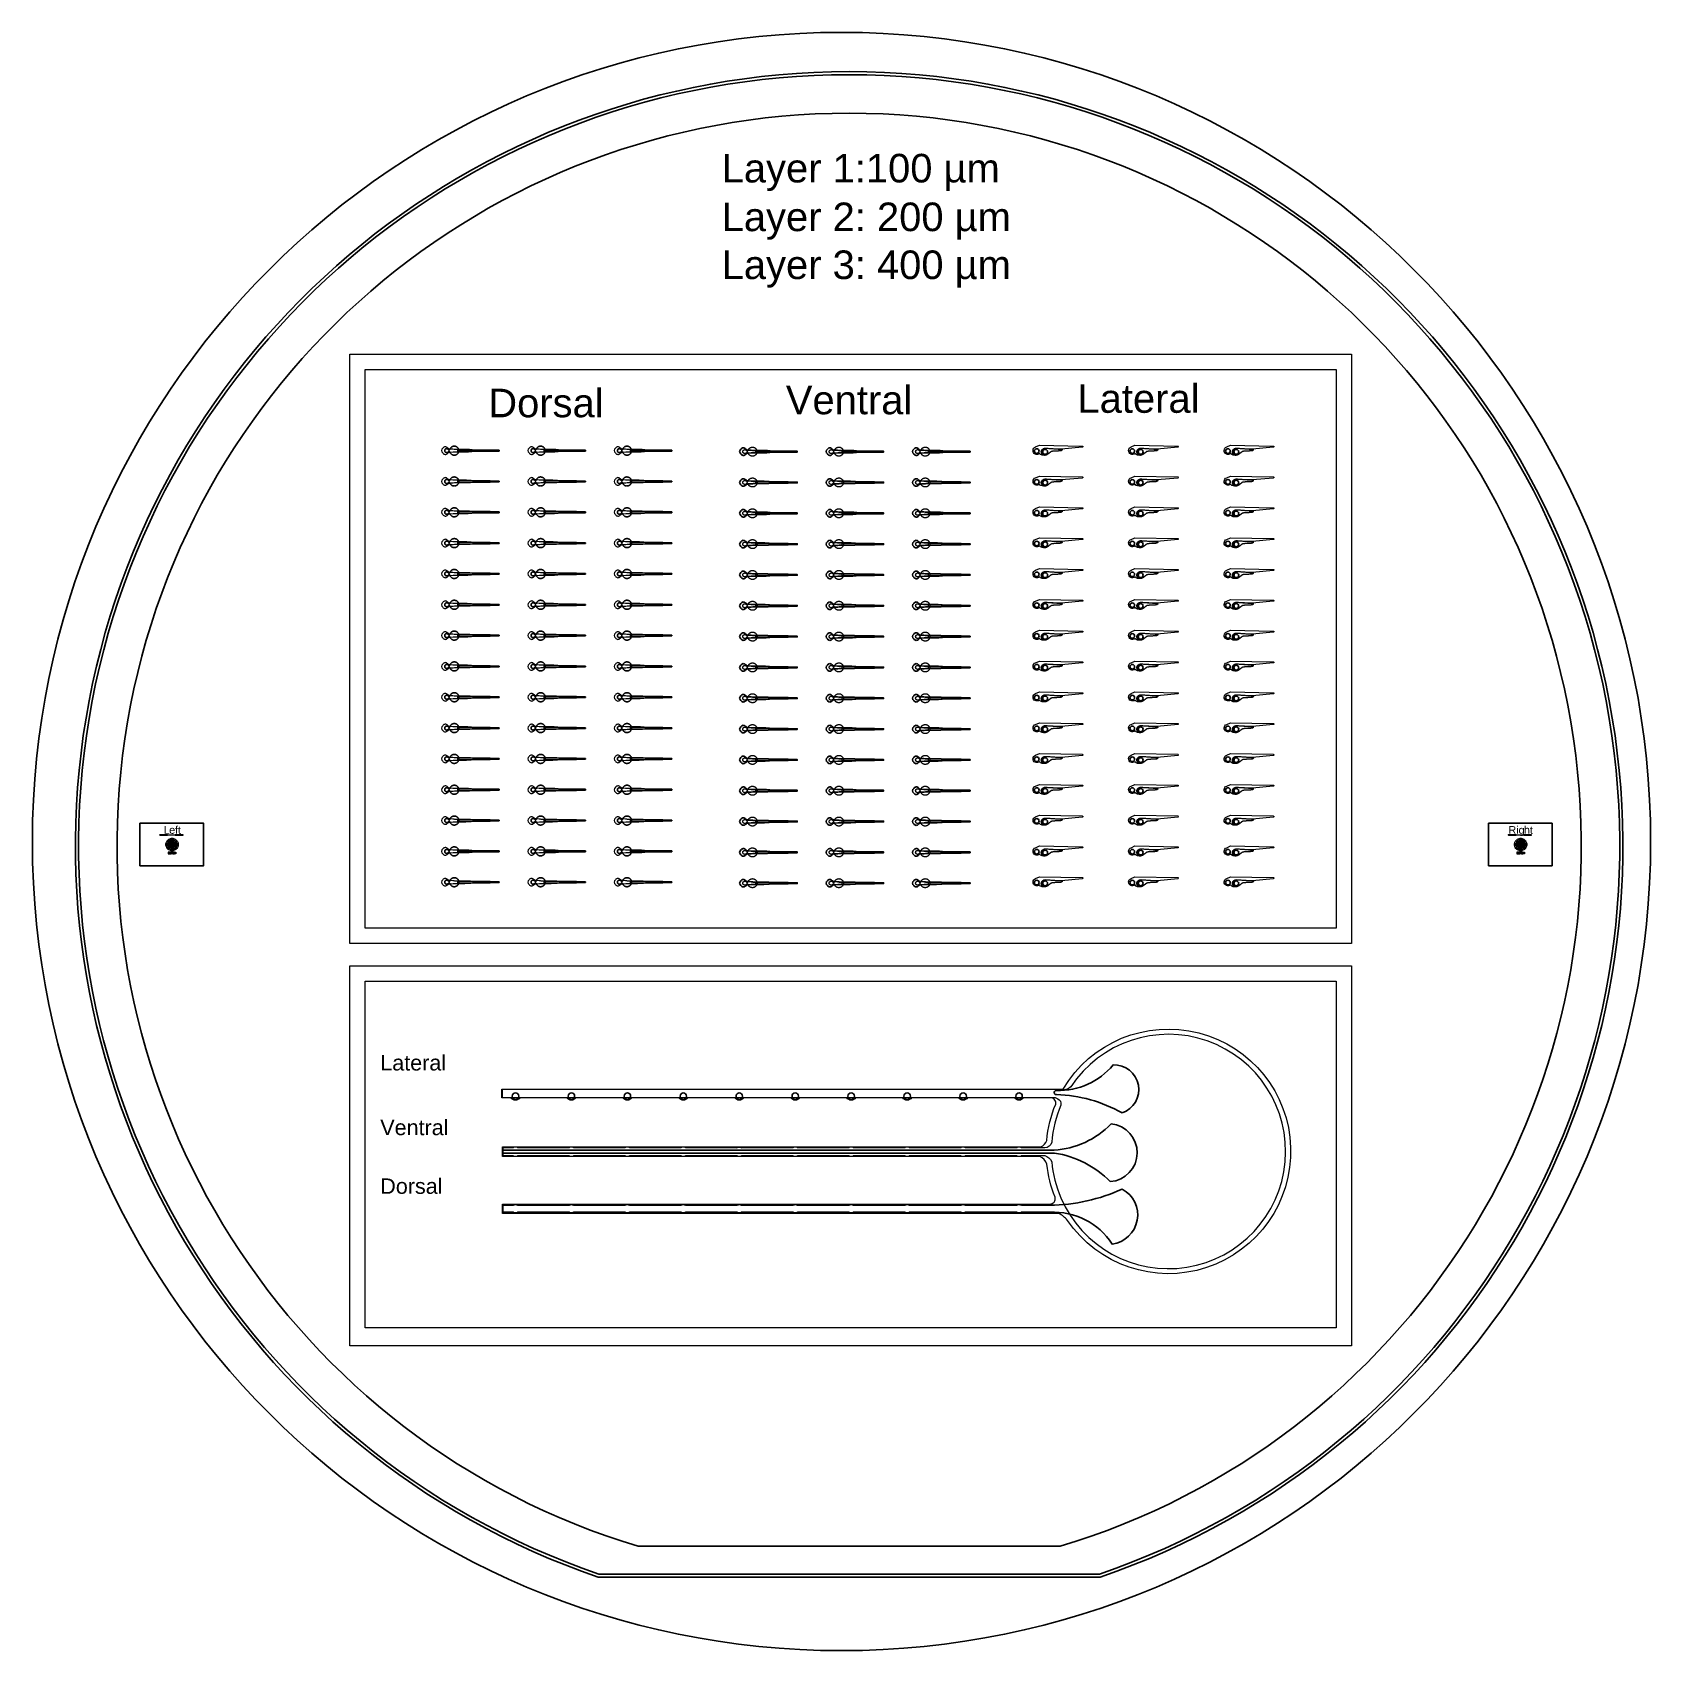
# Model space of a CAD drawing. Header units: inches. Extents: x -52997 to 52003, y -52254 to 52746.
import ezdxf

# ---------------------------------------------------------------- set-up
doc = ezdxf.new("R2010")
doc.units = ezdxf.units.IN
doc.header["$MEASUREMENT"] = 0
doc.layers.add('1', color=1, linetype='Continuous')
doc.layers.add('2', color=140, linetype='Continuous', lineweight=0)
doc.layers.add('3', color=90, linetype='Continuous', lineweight=0)
doc.styles.get("Standard").update_dxf_attribs({"font": 'Arial.ttf'})

msp = doc.modelspace()

# ---------------------------------------------------------------- texts
at = {"layer": '1'}
msp.add_text('Layer 3: 400 µm', height=1854.01, dxfattribs=at).set_placement((-8273, 36739))
at = {"layer": '1', "char_height": 500, "attachment_point": 1}
for s, insert in [('L', (-44470, 1246)), ('R', (42780, 1246))]:
    msp.add_mtext_dynamic_manual_height_columns(s, width=961.43, gutter_width=1, heights=[0], dxfattribs=dict(at, insert=insert))
at = {"layer": '2'}
msp.add_text('Layer 2: 200 µm', height=1854.01, dxfattribs=at).set_placement((-8273, 39849))
at = {"layer": '2', "char_height": 500, "attachment_point": 1}
for s, insert in [('e', (-44120, 1246)), ('ig', (43280, 1246))]:
    msp.add_mtext_dynamic_manual_height_columns(s, width=961.43, gutter_width=1, heights=[0], dxfattribs=dict(at, insert=insert))
at = {"layer": '3'}
for s, height, p in [('Layer 1:100 µm', 1854.01, (-8273, 43008)), ('Dorsal', 1854, (-23416, 27772)), ('Ventral', 1854, (-4108, 27966)), ('Lateral', 1854, (14814, 28062)), ('Lateral', 1000, (-30424, -14612)), ('Ventral', 1000, (-30424, -18808)), ('Dorsal', 1000, (-30424, -22615))]:
    msp.add_text(s, height=height, dxfattribs=at).set_placement(p)
at = {"layer": '3', "char_height": 500, "attachment_point": 1}
for s, insert in [('ft', (-43745, 1246)), ('ht', (43780, 1246))]:
    msp.add_mtext_dynamic_manual_height_columns(s, width=961.43, gutter_width=1, heights=[0], dxfattribs=dict(at, insert=insert))

# ---------------------------------------------------------------- linework, layer by layer
at = {"layer": '1'}
for points in [[(-16283, -47486), (0, -47486), (16283, -47486, 5.9991074)], [(-16250, -47286), (0, -47286), (16250, -47286, 5.9868124)], [(-13686, -45486), (0, -45486), (13686, -45486, 6.7943215)], [(-6715, 25377), (-6715, 25377), (-6714, 25378), (-6713, 25378), (-6712, 25378), (-6711, 25379), (-6710, 25379), (-6709, 25379), (-6709, 25380), (-6708, 25380), (-6707, 25380), (-6706, 25381), (-6705, 25381), (-6704, 25382), (-6703, 25382), (-6703, 25382), (-6702, 25383), (-6701, 25383), (-6700, 25384), (-6699, 25384), (-6698, 25385), (-6697, 25385), (-6697, 25385), (-6696, 25386), (-6695, 25386), (-6694, 25387), (-6693, 25387), (-6692, 25388), (-6691, 25388), (-6691, 25389), (-6690, 25389), (-6689, 25390), (-6688, 25390), (-6687, 25391), (-6686, 25391), (-6686, 25392), (-6685, 25392), (-6684, 25393), (-6683, 25393), (-6682, 25394), (-6681, 25395), (-6680, 25395), (-6680, 25396), (-6679, 25396), (-6678, 25397), (-6677, 25397), (-6676, 25398), (-6675, 25399), (-6675, 25399), (-6674, 25400), (-6673, 25400), (-6672, 25401), (-6671, 25402), (-6671, 25402), (-6670, 25403), (-6669, 25403), (-6668, 25404), (-6667, 25405), (-6667, 25405), (-6666, 25406), (-6665, 25407), (-6664, 25407), (-6663, 25408), (-6663, 25409), (-6662, 25409), (-6661, 25410), (-6660, 25411), (-6660, 25411), (-6659, 25412), (-6658, 25413), (-6657, 25413), (-6657, 25414), (-6656, 25415), (-6655, 25415), (-6654, 25416), (-6654, 25417), (-6653, 25418), (-6652, 25418), (-6651, 25419), (-6651, 25420), (-6650, 25420), (-6649, 25421), (-6649, 25422), (-6648, 25423), (-6647, 25423), (-6647, 25424), (-6646, 25425), (-6645, 25426), (-6645, 25426), (-6644, 25427), (-6643, 25428), (-6643, 25429), (-6642, 25429), (-6641, 25430), (-6641, 25431), (-6640, 25432), (-6640, 25432), (-6639, 25433), (-6638, 25434), (-6638, 25435), (-6637, 25435), (-6637, 25436), (-6636, 25437), (-6636, 25438), (-6635, 25438), (-6634, 25439), (-6634, 25440), (-6633, 25441), (-6590, 25441), (-6568, 25441), (-6557, 25441), (-6554, 25441), (-6553, 25441), (-6553, 25441), (-6553, 25441), (-6553, 25441), (-6553, 25441), (-6553, 25441), (-6553, 25441), (-6552, 25441), (-6552, 25441), (-6550, 25441), (-6548, 25441), (-6526, 25443), (-6349, 25456), (-6261, 25463), (-6238, 25465), (-6227, 25466), (-6227, 25466), (-6227, 25466), (-6227, 25466), (-6227, 25466), (-6227, 25466), (-6226, 25466), (-5966, 25466), (-5960, 25466), (-5947, 25466), (-5847, 25466), (-5646, 25466), (-5633, 25466), (-5627, 25466), (-5624, 25466), (-5622, 25466), (-5622, 25466), (-5621, 25466), (-5621, 25466), (-5621, 25466), (-5621, 25466), (-5621, 25466), (-5621, 25466), (-5616, 25466), (-5611, 25466), (-5607, 25466), (-5602, 25466), (-5598, 25466), (-5593, 25466), (-5588, 25466), (-5584, 25466), (-5579, 25466), (-5574, 25466), (-5569, 25466), (-5565, 25466), (-5560, 25466), (-5555, 25466), (-5551, 25466), (-5546, 25466), (-5541, 25466), (-5536, 25467), (-5531, 25467), (-5527, 25467), (-5522, 25467), (-5517, 25467), (-5512, 25467), (-5507, 25467), (-5503, 25467), (-5498, 25467), (-5493, 25468), (-5488, 25468), (-5483, 25468), (-5479, 25468), (-5474, 25468), (-5469, 25468), (-5464, 25468), (-5459, 25469), (-5454, 25469), (-5450, 25469), (-5445, 25469), (-5440, 25469), (-5435, 25470), (-5430, 25470), (-5425, 25470), (-5421, 25470), (-5416, 25470), (-5411, 25471), (-5406, 25471), (-5401, 25471), (-5397, 25471), (-5392, 25471), (-5387, 25472), (-5382, 25472), (-5378, 25472), (-5373, 25473), (-5368, 25473), (-5363, 25473), (-5359, 25473), (-5354, 25474), (-5349, 25474), (-5345, 25474), (-5340, 25475), (-5335, 25475), (-5331, 25475), (-5326, 25475), (-5322, 25476), (-5319, 25476), (-5317, 25476), (-5315, 25476), (-5313, 25476), (-5310, 25477), (-5308, 25477), (-5306, 25477), (-5304, 25477), (-5301, 25477), (-5299, 25478), (-5297, 25478), (-5295, 25478), (-5292, 25478), (-5290, 25478), (-5288, 25478), (-5286, 25479), (-5284, 25479), (-5281, 25479), (-5279, 25479), (-5277, 25479), (-5275, 25480), (-5273, 25480), (-5271, 25480), (-5268, 25480), (-5266, 25480), (-5264, 25481), (-5262, 25481), (-5260, 25481), (-5258, 25481), (-5256, 25481), (-5253, 25482), (-5251, 25482), (-5249, 25482), (-5247, 25482), (-5245, 25482), (-5243, 25483), (-5241, 25483), (-5239, 25483), (-5237, 25483), (-5235, 25483), (-5233, 25484), (-5231, 25484), (-5229, 25484), (-5227, 25484), (-5225, 25485), (-5223, 25485), (-5221, 25485), (-5219, 25485), (-5217, 25485), (-5215, 25486), (-5213, 25486), (-5211, 25486), (-5209, 25486), (-5207, 25487), (-5205, 25487), (-5203, 25487), (-5201, 25487), (-5199, 25487), (-5197, 25488), (-5195, 25488), (-5194, 25488), (-5192, 25488), (-5190, 25489), (-5188, 25489), (-5186, 25489), (-5184, 25489), (-5182, 25490), (-5181, 25490), (-5179, 25490), (-5177, 25490), (-5175, 25491), (-5173, 25491), (-5172, 25491), (-5170, 25491), (-5168, 25492), (-5166, 25492), (-5165, 25492), (-5163, 25492), (-5161, 25493), (-5159, 25493), (-5158, 25493), (-5156, 25493), (-5154, 25494), (-5153, 25494), (-5151, 25494), (-5149, 25494), (-5148, 25495), (-5146, 25495), (-5145, 25495), (-5143, 25496), (-5141, 25496), (-5140, 25496), (-5138, 25496), (-5137, 25497), (-5135, 25497), (-5133, 25497), (-5132, 25497), (-5130, 25498), (-5129, 25498), (-5127, 25498), (-5126, 25498), (-5124, 25499), (-5123, 25499), (-5121, 25499), (-5120, 25500), (-5118, 25500), (-5117, 25500), (-5116, 25500), (-5114, 25501), (-5113, 25501), (-5111, 25501), (-5110, 25502), (-5109, 25502), (-5107, 25502), (-5106, 25502), (-5105, 25503), (-5103, 25503), (-5102, 25503), (-5101, 25504), (-5099, 25504), (-5098, 25504), (-5097, 25504), (-5095, 25505), (-5094, 25505), (-5093, 25505), (-5092, 25506), (-5090, 25506), (-5089, 25506), (-5088, 25506), (-5087, 25507), (-5086, 25507), (-5085, 25507), (-5083, 25508), (-5082, 25508), (-5081, 25508), (-5080, 25508), (-5079, 25509), (-5078, 25509), (-5077, 25509), (-5076, 25510), (-5074, 25510), (-5073, 25510), (-5072, 25511), (-5071, 25511), (-5070, 25511), (-5069, 25511), (-5068, 25512), (-5067, 25512), (-5066, 25512), (-5065, 25513), (-5064, 25513), (-5063, 25513), (-5062, 25513), (-5062, 25514), (-5061, 25514), (-5060, 25514), (-5059, 25515), (-5058, 25515), (-5057, 25515), (-5056, 25516), (-3370, 25516), (-3370, 25566), (-5056, 25566), (-5056, 25566), (-5057, 25566), (-5058, 25566), (-5058, 25567), (-5059, 25567), (-5060, 25567), (-5061, 25568), (-5062, 25568), (-5063, 25568), (-5064, 25569), (-5065, 25569), (-5066, 25569), (-5067, 25569), (-5068, 25570), (-5069, 25570), (-5070, 25570), (-5071, 25571), (-5072, 25571), (-5073, 25571), (-5074, 25572), (-5075, 25572), (-5076, 25572), (-5077, 25572), (-5078, 25573), (-5080, 25573), (-5081, 25573), (-5082, 25574), (-5083, 25574), (-5084, 25574), (-5085, 25575), (-5087, 25575), (-5088, 25575), (-5089, 25575), (-5090, 25576), (-5091, 25576), (-5093, 25576), (-5094, 25577), (-5095, 25577), (-5096, 25577), (-5098, 25577), (-5099, 25578), (-5100, 25578), (-5102, 25578), (-5103, 25579), (-5104, 25579), (-5106, 25579), (-5107, 25579), (-5108, 25580), (-5110, 25580), (-5111, 25580), (-5112, 25581), (-5114, 25581), (-5115, 25581), (-5117, 25581), (-5118, 25582), (-5120, 25582), (-5121, 25582), (-5123, 25582), (-5124, 25583), (-5125, 25583), (-5127, 25583), (-5128, 25584), (-5130, 25584), (-5132, 25584), (-5133, 25584), (-5135, 25585), (-5136, 25585), (-5138, 25585), (-5139, 25585), (-5141, 25586), (-5143, 25586), (-5144, 25586), (-5146, 25587), (-5147, 25587), (-5149, 25587), (-5151, 25587), (-5152, 25588), (-5154, 25588), (-5156, 25588), (-5157, 25588), (-5159, 25589), (-5161, 25589), (-5163, 25589), (-5164, 25589), (-5166, 25590), (-5168, 25590), (-5170, 25590), (-5171, 25590), (-5173, 25591), (-5175, 25591), (-5177, 25591), (-5178, 25591), (-5180, 25592), (-5182, 25592), (-5184, 25592), (-5186, 25592), (-5188, 25593), (-5189, 25593), (-5191, 25593), (-5193, 25593), (-5195, 25594), (-5197, 25594), (-5199, 25594), (-5201, 25594), (-5203, 25595), (-5205, 25595), (-5207, 25595), (-5208, 25595), (-5210, 25595), (-5212, 25596), (-5214, 25596), (-5216, 25596), (-5218, 25596), (-5220, 25597), (-5222, 25597), (-5224, 25597), (-5226, 25597), (-5228, 25597), (-5230, 25598), (-5232, 25598), (-5234, 25598), (-5236, 25598), (-5238, 25599), (-5241, 25599), (-5243, 25599), (-5245, 25599), (-5247, 25599), (-5249, 25600), (-5251, 25600), (-5253, 25600), (-5255, 25600), (-5257, 25600), (-5259, 25601), (-5262, 25601), (-5264, 25601), (-5266, 25601), (-5268, 25601), (-5270, 25602), (-5272, 25602), (-5274, 25602), (-5277, 25602), (-5279, 25602), (-5281, 25603), (-5283, 25603), (-5285, 25603), (-5288, 25603), (-5290, 25603), (-5292, 25603), (-5294, 25604), (-5296, 25604), (-5299, 25604), (-5301, 25604), (-5303, 25604), (-5305, 25605), (-5308, 25605), (-5310, 25605), (-5312, 25605), (-5314, 25605), (-5317, 25605), (-5319, 25606), (-5323, 25606), (-5328, 25606), (-5333, 25607), (-5337, 25607), (-5342, 25607), (-5346, 25607), (-5351, 25608), (-5356, 25608), (-5360, 25608), (-5365, 25609), (-5370, 25609), (-5374, 25609), (-5379, 25609), (-5384, 25610), (-5389, 25610), (-5393, 25610), (-5398, 25610), (-5403, 25611), (-5408, 25611), (-5412, 25611), (-5417, 25611), (-5422, 25612), (-5427, 25612), (-5432, 25612), (-5436, 25612), (-5441, 25612), (-5446, 25613), (-5451, 25613), (-5456, 25613), (-5460, 25613), (-5465, 25613), (-5470, 25613), (-5475, 25614), (-5480, 25614), (-5484, 25614), (-5489, 25614), (-5494, 25614), (-5499, 25614), (-5504, 25614), (-5508, 25614), (-5513, 25615), (-5518, 25615), (-5523, 25615), (-5528, 25615), (-5532, 25615), (-5537, 25615), (-5542, 25615), (-5547, 25615), (-5551, 25615), (-5556, 25615), (-5561, 25615), (-5565, 25615), (-5570, 25616), (-5575, 25616), (-5579, 25616), (-5584, 25616), (-5589, 25616), (-5593, 25616), (-5598, 25616), (-5603, 25616), (-5607, 25616), (-5610, 25616), (-5610, 25616), (-5610, 25616), (-5611, 25616), (-5611, 25616), (-5612, 25616), (-5619, 25616), (-5631, 25616), (-5682, 25616), (-5886, 25616), (-5937, 25616), (-5963, 25616), (-5969, 25616), (-5971, 25616), (-6227, 25616), (-6227, 25616), (-6227, 25616), (-6227, 25616), (-6227, 25616), (-6227, 25616), (-6227, 25616), (-6229, 25616), (-6234, 25616), (-6279, 25620), (-6367, 25627), (-6544, 25640), (-6549, 25640), (-6552, 25641), (-6553, 25641), (-6553, 25641), (-6553, 25641), (-6553, 25641), (-6553, 25641), (-6553, 25641), (-6553, 25641), (-6553, 25641), (-6553, 25641), (-6556, 25641), (-6561, 25641), (-6572, 25641), (-6594, 25641), (-6616, 25641), (-6627, 25641), (-6632, 25641), (-6633, 25641), (-6633, 25641), (-6633, 25641), (-6633, 25641), (-6633, 25641), (-6633, 25641), (-6633, 25641), (-6634, 25641), (-6635, 25643), (-6635, 25644), (-6636, 25645), (-6637, 25646), (-6638, 25647), (-6639, 25648), (-6640, 25649), (-6640, 25650), (-6641, 25651), (-6642, 25653), (-6643, 25654), (-6644, 25655), (-6645, 25656), (-6646, 25657), (-6647, 25658), (-6648, 25659), (-6649, 25660), (-6650, 25661), (-6651, 25662), (-6652, 25663), (-6653, 25664), (-6654, 25665), (-6655, 25667), (-6656, 25668), (-6658, 25669), (-6659, 25670), (-6660, 25671), (-6661, 25672), (-6662, 25673), (-6663, 25674), (-6664, 25675), (-6666, 25676), (-6667, 25677), (-6668, 25678), (-6669, 25678), (-6670, 25679), (-6672, 25680), (-6673, 25681), (-6674, 25682), (-6675, 25683), (-6677, 25684), (-6678, 25685), (-6679, 25686), (-6680, 25687), (-6682, 25688), (-6683, 25688), (-6684, 25689), (-6686, 25690), (-6687, 25691), (-6688, 25692), (-6690, 25692), (-6691, 25693), (-6692, 25694), (-6694, 25695), (-6695, 25695), (-6697, 25696), (-6698, 25697), (-6699, 25698), (-6701, 25698), (-6702, 25699), (-6704, 25700), (-6705, 25700), (-6706, 25701), (-6708, 25702), (-6709, 25702), (-6711, 25703), (-6712, 25703), (-6714, 25704), (-6715, 25704, 0.576044), (-7019, 25695, 0.5600653), (-7019, 25389, 0.5784351)], [(-1109, 25377), (-1109, 25377), (-1108, 25378), (-1107, 25378), (-1106, 25378), (-1105, 25379), (-1104, 25379), (-1104, 25379), (-1103, 25380), (-1102, 25380), (-1101, 25380), (-1100, 25381), (-1099, 25381), (-1098, 25382), (-1098, 25382), (-1097, 25382), (-1096, 25383), (-1095, 25383), (-1094, 25384), (-1093, 25384), (-1092, 25385), (-1092, 25385), (-1091, 25385), (-1090, 25386), (-1089, 25386), (-1088, 25387), (-1087, 25387), (-1086, 25388), (-1086, 25388), (-1085, 25389), (-1084, 25389), (-1083, 25390), (-1082, 25390), (-1081, 25391), (-1080, 25391), (-1080, 25392), (-1079, 25392), (-1078, 25393), (-1077, 25393), (-1076, 25394), (-1075, 25395), (-1075, 25395), (-1074, 25396), (-1073, 25396), (-1072, 25397), (-1071, 25397), (-1070, 25398), (-1070, 25399), (-1069, 25399), (-1068, 25400), (-1067, 25400), (-1066, 25401), (-1065, 25402), (-1065, 25402), (-1064, 25403), (-1063, 25403), (-1062, 25404), (-1061, 25405), (-1061, 25405), (-1060, 25406), (-1059, 25407), (-1058, 25407), (-1058, 25408), (-1057, 25409), (-1056, 25409), (-1055, 25410), (-1054, 25411), (-1054, 25411), (-1053, 25412), (-1052, 25413), (-1051, 25413), (-1051, 25414), (-1050, 25415), (-1049, 25415), (-1048, 25416), (-1048, 25417), (-1047, 25418), (-1046, 25418), (-1046, 25419), (-1045, 25420), (-1044, 25420), (-1044, 25421), (-1043, 25422), (-1042, 25423), (-1041, 25423), (-1041, 25424), (-1040, 25425), (-1039, 25426), (-1039, 25426), (-1038, 25427), (-1038, 25428), (-1037, 25429), (-1036, 25429), (-1036, 25430), (-1035, 25431), (-1034, 25432), (-1034, 25432), (-1033, 25433), (-1033, 25434), (-1032, 25435), (-1031, 25435), (-1031, 25436), (-1030, 25437), (-1030, 25438), (-1029, 25438), (-1029, 25439), (-1028, 25440), (-1027, 25441), (-984, 25441), (-962, 25441), (-951, 25441), (-948, 25441), (-947, 25441), (-947, 25441), (-947, 25441), (-947, 25441), (-947, 25441), (-947, 25441), (-947, 25441), (-947, 25441), (-946, 25441), (-945, 25441), (-942, 25441), (-920, 25443), (-743, 25456), (-655, 25463), (-633, 25465), (-622, 25466), (-621, 25466), (-621, 25466), (-621, 25466), (-621, 25466), (-621, 25466), (-621, 25466), (-360, 25466), (-354, 25466), (-341, 25466), (-241, 25466), (-40, 25466), (-27, 25466), (-21, 25466), (-18, 25466), (-16, 25466), (-16, 25466), (-16, 25466), (-15, 25466), (-15, 25466), (-15, 25466), (-15, 25466), (-15, 25466), (-10, 25466), (-6, 25466), (-1, 25466), (4, 25466), (8, 25466), (13, 25466), (18, 25466), (22, 25466), (27, 25466), (32, 25466), (36, 25466), (41, 25466), (46, 25466), (51, 25466), (55, 25466), (60, 25466), (65, 25466), (70, 25467), (74, 25467), (79, 25467), (84, 25467), (89, 25467), (94, 25467), (98, 25467), (103, 25467), (108, 25467), (113, 25468), (118, 25468), (123, 25468), (127, 25468), (132, 25468), (137, 25468), (142, 25468), (147, 25469), (152, 25469), (156, 25469), (161, 25469), (166, 25469), (171, 25470), (176, 25470), (180, 25470), (185, 25470), (190, 25470), (195, 25471), (200, 25471), (204, 25471), (209, 25471), (214, 25471), (219, 25472), (224, 25472), (228, 25472), (233, 25473), (238, 25473), (242, 25473), (247, 25473), (252, 25474), (256, 25474), (261, 25474), (266, 25475), (270, 25475), (275, 25475), (280, 25475), (284, 25476), (286, 25476), (289, 25476), (291, 25476), (293, 25476), (296, 25477), (298, 25477), (300, 25477), (302, 25477), (304, 25477), (307, 25478), (309, 25478), (311, 25478), (313, 25478), (316, 25478), (318, 25478), (320, 25479), (322, 25479), (324, 25479), (327, 25479), (329, 25479), (331, 25480), (333, 25480), (335, 25480), (337, 25480), (340, 25480), (342, 25481), (344, 25481), (346, 25481), (348, 25481), (350, 25481), (352, 25482), (354, 25482), (357, 25482), (359, 25482), (361, 25482), (363, 25483), (365, 25483), (367, 25483), (369, 25483), (371, 25483), (373, 25484), (375, 25484), (377, 25484), (379, 25484), (381, 25485), (383, 25485), (385, 25485), (387, 25485), (389, 25485), (391, 25486), (393, 25486), (395, 25486), (397, 25486), (399, 25487), (401, 25487), (403, 25487), (405, 25487), (407, 25487), (409, 25488), (410, 25488), (412, 25488), (414, 25488), (416, 25489), (418, 25489), (420, 25489), (422, 25489), (423, 25490), (425, 25490), (427, 25490), (429, 25490), (431, 25491), (432, 25491), (434, 25491), (436, 25491), (438, 25492), (439, 25492), (441, 25492), (443, 25492), (445, 25493), (446, 25493), (448, 25493), (450, 25493), (451, 25494), (453, 25494), (455, 25494), (456, 25494), (458, 25495), (460, 25495), (461, 25495), (463, 25496), (465, 25496), (466, 25496), (468, 25496), (469, 25497), (471, 25497), (472, 25497), (474, 25497), (476, 25498), (477, 25498), (479, 25498), (480, 25498), (482, 25499), (483, 25499), (484, 25499), (486, 25500), (487, 25500), (489, 25500), (490, 25500), (492, 25501), (493, 25501), (494, 25501), (496, 25502), (497, 25502), (499, 25502), (500, 25502), (501, 25503), (503, 25503), (504, 25503), (505, 25504), (507, 25504), (508, 25504), (509, 25504), (510, 25505), (512, 25505), (513, 25505), (514, 25506), (515, 25506), (517, 25506), (518, 25506), (519, 25507), (520, 25507), (521, 25507), (523, 25508), (524, 25508), (525, 25508), (526, 25508), (527, 25509), (528, 25509), (529, 25509), (530, 25510), (531, 25510), (532, 25510), (534, 25511), (535, 25511), (536, 25511), (537, 25511), (538, 25512), (539, 25512), (540, 25512), (541, 25513), (542, 25513), (542, 25513), (543, 25513), (544, 25514), (545, 25514), (546, 25514), (547, 25515), (548, 25515), (549, 25515), (550, 25516), (2236, 25516), (2236, 25566), (550, 25566), (550, 25566), (549, 25566), (548, 25566), (547, 25567), (547, 25567), (546, 25567), (545, 25568), (544, 25568), (543, 25568), (542, 25569), (541, 25569), (540, 25569), (539, 25569), (538, 25570), (537, 25570), (536, 25570), (535, 25571), (534, 25571), (533, 25571), (532, 25572), (531, 25572), (530, 25572), (529, 25572), (527, 25573), (526, 25573), (525, 25573), (524, 25574), (523, 25574), (522, 25574), (521, 25575), (519, 25575), (518, 25575), (517, 25575), (516, 25576), (515, 25576), (513, 25576), (512, 25577), (511, 25577), (510, 25577), (508, 25577), (507, 25578), (506, 25578), (504, 25578), (503, 25579), (502, 25579), (500, 25579), (499, 25579), (498, 25580), (496, 25580), (495, 25580), (493, 25581), (492, 25581), (491, 25581), (489, 25581), (488, 25582), (486, 25582), (485, 25582), (483, 25582), (482, 25583), (480, 25583), (479, 25583), (477, 25584), (476, 25584), (474, 25584), (473, 25584), (471, 25585), (470, 25585), (468, 25585), (467, 25585), (465, 25586), (463, 25586), (462, 25586), (460, 25587), (458, 25587), (457, 25587), (455, 25587), (453, 25588), (452, 25588), (450, 25588), (448, 25588), (447, 25589), (445, 25589), (443, 25589), (442, 25589), (440, 25590), (438, 25590), (436, 25590), (435, 25590), (433, 25591), (431, 25591), (429, 25591), (427, 25591), (426, 25592), (424, 25592), (422, 25592), (420, 25592), (418, 25593), (416, 25593), (415, 25593), (413, 25593), (411, 25594), (409, 25594), (407, 25594), (405, 25594), (403, 25595), (401, 25595), (399, 25595), (397, 25595), (395, 25595), (394, 25596), (392, 25596), (390, 25596), (388, 25596), (386, 25597), (384, 25597), (382, 25597), (380, 25597), (378, 25597), (376, 25598), (374, 25598), (372, 25598), (369, 25598), (367, 25599), (365, 25599), (363, 25599), (361, 25599), (359, 25599), (357, 25600), (355, 25600), (353, 25600), (351, 25600), (349, 25600), (346, 25601), (344, 25601), (342, 25601), (340, 25601), (338, 25601), (336, 25602), (334, 25602), (331, 25602), (329, 25602), (327, 25602), (325, 25603), (323, 25603), (321, 25603), (318, 25603), (316, 25603), (314, 25603), (312, 25604), (310, 25604), (307, 25604), (305, 25604), (303, 25604), (301, 25605), (298, 25605), (296, 25605), (294, 25605), (292, 25605), (289, 25605), (287, 25606), (282, 25606), (278, 25606), (273, 25607), (269, 25607), (264, 25607), (260, 25607), (255, 25608), (250, 25608), (246, 25608), (241, 25609), (236, 25609), (231, 25609), (227, 25609), (222, 25610), (217, 25610), (213, 25610), (208, 25610), (203, 25611), (198, 25611), (193, 25611), (189, 25611), (184, 25612), (179, 25612), (174, 25612), (169, 25612), (165, 25612), (160, 25613), (155, 25613), (150, 25613), (145, 25613), (141, 25613), (136, 25613), (131, 25614), (126, 25614), (121, 25614), (117, 25614), (112, 25614), (107, 25614), (102, 25614), (97, 25614), (93, 25615), (88, 25615), (83, 25615), (78, 25615), (74, 25615), (69, 25615), (64, 25615), (59, 25615), (55, 25615), (50, 25615), (45, 25615), (40, 25615), (36, 25616), (31, 25616), (26, 25616), (22, 25616), (17, 25616), (12, 25616), (8, 25616), (3, 25616), (-1, 25616), (-4, 25616), (-4, 25616), (-4, 25616), (-5, 25616), (-5, 25616), (-6, 25616), (-13, 25616), (-26, 25616), (-77, 25616), (-280, 25616), (-331, 25616), (-357, 25616), (-363, 25616), (-365, 25616), (-621, 25616), (-621, 25616), (-621, 25616), (-621, 25616), (-621, 25616), (-621, 25616), (-622, 25616), (-623, 25616), (-629, 25616), (-673, 25620), (-761, 25627), (-938, 25640), (-943, 25640), (-946, 25641), (-947, 25641), (-947, 25641), (-947, 25641), (-947, 25641), (-947, 25641), (-947, 25641), (-947, 25641), (-947, 25641), (-947, 25641), (-950, 25641), (-956, 25641), (-967, 25641), (-988, 25641), (-1010, 25641), (-1021, 25641), (-1026, 25641), (-1027, 25641), (-1027, 25641), (-1027, 25641), (-1027, 25641), (-1027, 25641), (-1027, 25641), (-1027, 25641), (-1028, 25641), (-1029, 25643), (-1029, 25644), (-1030, 25645), (-1031, 25646), (-1032, 25647), (-1033, 25648), (-1034, 25649), (-1035, 25650), (-1036, 25651), (-1036, 25653), (-1037, 25654), (-1038, 25655), (-1039, 25656), (-1040, 25657), (-1041, 25658), (-1042, 25659), (-1043, 25660), (-1044, 25661), (-1045, 25662), (-1046, 25663), (-1047, 25664), (-1048, 25665), (-1049, 25667), (-1051, 25668), (-1052, 25669), (-1053, 25670), (-1054, 25671), (-1055, 25672), (-1056, 25673), (-1057, 25674), (-1058, 25675), (-1060, 25676), (-1061, 25677), (-1062, 25678), (-1063, 25678), (-1064, 25679), (-1066, 25680), (-1067, 25681), (-1068, 25682), (-1069, 25683), (-1071, 25684), (-1072, 25685), (-1073, 25686), (-1075, 25687), (-1076, 25688), (-1077, 25688), (-1079, 25689), (-1080, 25690), (-1081, 25691), (-1083, 25692), (-1084, 25692), (-1085, 25693), (-1087, 25694), (-1088, 25695), (-1089, 25695), (-1091, 25696), (-1092, 25697), (-1094, 25698), (-1095, 25698), (-1096, 25699), (-1098, 25700), (-1099, 25700), (-1101, 25701), (-1102, 25702), (-1103, 25702), (-1105, 25703), (-1106, 25703), (-1108, 25704), (-1109, 25704, 0.576044), (-1413, 25695, 0.5600653), (-1413, 25389, 0.5784351)], [(4497, 25377), (4497, 25377), (4498, 25378), (4499, 25378), (4500, 25378), (4501, 25379), (4501, 25379), (4502, 25379), (4503, 25380), (4504, 25380), (4505, 25380), (4506, 25381), (4507, 25381), (4507, 25382), (4508, 25382), (4509, 25382), (4510, 25383), (4511, 25383), (4512, 25384), (4513, 25384), (4513, 25385), (4514, 25385), (4515, 25385), (4516, 25386), (4517, 25386), (4518, 25387), (4519, 25387), (4519, 25388), (4520, 25388), (4521, 25389), (4522, 25389), (4523, 25390), (4524, 25390), (4525, 25391), (4525, 25391), (4526, 25392), (4527, 25392), (4528, 25393), (4529, 25393), (4530, 25394), (4530, 25395), (4531, 25395), (4532, 25396), (4533, 25396), (4534, 25397), (4535, 25397), (4535, 25398), (4536, 25399), (4537, 25399), (4538, 25400), (4539, 25400), (4540, 25401), (4540, 25402), (4541, 25402), (4542, 25403), (4543, 25403), (4544, 25404), (4544, 25405), (4545, 25405), (4546, 25406), (4547, 25407), (4548, 25407), (4548, 25408), (4549, 25409), (4550, 25409), (4551, 25410), (4551, 25411), (4552, 25411), (4553, 25412), (4554, 25413), (4554, 25413), (4555, 25414), (4556, 25415), (4557, 25415), (4557, 25416), (4558, 25417), (4559, 25418), (4560, 25418), (4560, 25419), (4561, 25420), (4562, 25420), (4562, 25421), (4563, 25422), (4564, 25423), (4564, 25423), (4565, 25424), (4566, 25425), (4566, 25426), (4567, 25426), (4568, 25427), (4568, 25428), (4569, 25429), (4570, 25429), (4570, 25430), (4571, 25431), (4572, 25432), (4572, 25432), (4573, 25433), (4573, 25434), (4574, 25435), (4574, 25435), (4575, 25436), (4576, 25437), (4576, 25438), (4577, 25438), (4577, 25439), (4578, 25440), (4578, 25441), (4622, 25441), (4644, 25441), (4655, 25441), (4657, 25441), (4659, 25441), (4659, 25441), (4659, 25441), (4659, 25441), (4659, 25441), (4659, 25441), (4659, 25441), (4659, 25441), (4660, 25441), (4661, 25441), (4664, 25441), (4686, 25443), (4863, 25456), (4951, 25463), (4973, 25465), (4984, 25466), (4985, 25466), (4985, 25466), (4985, 25466), (4985, 25466), (4985, 25466), (4985, 25466), (5246, 25466), (5252, 25466), (5265, 25466), (5365, 25466), (5566, 25466), (5579, 25466), (5585, 25466), (5588, 25466), (5590, 25466), (5590, 25466), (5590, 25466), (5590, 25466), (5590, 25466), (5590, 25466), (5590, 25466), (5591, 25466), (5596, 25466), (5600, 25466), (5605, 25466), (5610, 25466), (5614, 25466), (5619, 25466), (5623, 25466), (5628, 25466), (5633, 25466), (5638, 25466), (5642, 25466), (5647, 25466), (5652, 25466), (5656, 25466), (5661, 25466), (5666, 25466), (5671, 25466), (5676, 25467), (5680, 25467), (5685, 25467), (5690, 25467), (5695, 25467), (5699, 25467), (5704, 25467), (5709, 25467), (5714, 25467), (5719, 25468), (5724, 25468), (5728, 25468), (5733, 25468), (5738, 25468), (5743, 25468), (5748, 25468), (5753, 25469), (5757, 25469), (5762, 25469), (5767, 25469), (5772, 25469), (5777, 25470), (5782, 25470), (5786, 25470), (5791, 25470), (5796, 25470), (5801, 25471), (5806, 25471), (5810, 25471), (5815, 25471), (5820, 25471), (5825, 25472), (5829, 25472), (5834, 25472), (5839, 25473), (5844, 25473), (5848, 25473), (5853, 25473), (5858, 25474), (5862, 25474), (5867, 25474), (5872, 25475), (5876, 25475), (5881, 25475), (5885, 25475), (5890, 25476), (5892, 25476), (5895, 25476), (5897, 25476), (5899, 25476), (5901, 25477), (5904, 25477), (5906, 25477), (5908, 25477), (5910, 25477), (5913, 25478), (5915, 25478), (5917, 25478), (5919, 25478), (5922, 25478), (5924, 25478), (5926, 25479), (5928, 25479), (5930, 25479), (5932, 25479), (5935, 25479), (5937, 25480), (5939, 25480), (5941, 25480), (5943, 25480), (5945, 25480), (5948, 25481), (5950, 25481), (5952, 25481), (5954, 25481), (5956, 25481), (5958, 25482), (5960, 25482), (5962, 25482), (5965, 25482), (5967, 25482), (5969, 25483), (5971, 25483), (5973, 25483), (5975, 25483), (5977, 25483), (5979, 25484), (5981, 25484), (5983, 25484), (5985, 25484), (5987, 25485), (5989, 25485), (5991, 25485), (5993, 25485), (5995, 25485), (5997, 25486), (5999, 25486), (6001, 25486), (6003, 25486), (6005, 25487), (6007, 25487), (6009, 25487), (6011, 25487), (6013, 25487), (6014, 25488), (6016, 25488), (6018, 25488), (6020, 25488), (6022, 25489), (6024, 25489), (6026, 25489), (6027, 25489), (6029, 25490), (6031, 25490), (6033, 25490), (6035, 25490), (6037, 25491), (6038, 25491), (6040, 25491), (6042, 25491), (6044, 25492), (6045, 25492), (6047, 25492), (6049, 25492), (6051, 25493), (6052, 25493), (6054, 25493), (6056, 25493), (6057, 25494), (6059, 25494), (6061, 25494), (6062, 25494), (6064, 25495), (6066, 25495), (6067, 25495), (6069, 25496), (6070, 25496), (6072, 25496), (6074, 25496), (6075, 25497), (6077, 25497), (6078, 25497), (6080, 25497), (6081, 25498), (6083, 25498), (6084, 25498), (6086, 25498), (6087, 25499), (6089, 25499), (6090, 25499), (6092, 25500), (6093, 25500), (6095, 25500), (6096, 25500), (6098, 25501), (6099, 25501), (6100, 25501), (6102, 25502), (6103, 25502), (6105, 25502), (6106, 25502), (6107, 25503), (6109, 25503), (6110, 25503), (6111, 25504), (6112, 25504), (6114, 25504), (6115, 25504), (6116, 25505), (6118, 25505), (6119, 25505), (6120, 25506), (6121, 25506), (6122, 25506), (6124, 25506), (6125, 25507), (6126, 25507), (6127, 25507), (6128, 25508), (6130, 25508), (6131, 25508), (6132, 25508), (6133, 25509), (6134, 25509), (6135, 25509), (6136, 25510), (6137, 25510), (6138, 25510), (6139, 25511), (6140, 25511), (6141, 25511), (6142, 25511), (6143, 25512), (6144, 25512), (6145, 25512), (6146, 25513), (6147, 25513), (6148, 25513), (6149, 25513), (6150, 25514), (6151, 25514), (6152, 25514), (6153, 25515), (6154, 25515), (6155, 25515), (6156, 25516), (7842, 25516), (7842, 25566), (6156, 25566), (6156, 25566), (6155, 25566), (6154, 25566), (6153, 25567), (6152, 25567), (6151, 25567), (6151, 25568), (6150, 25568), (6149, 25568), (6148, 25569), (6147, 25569), (6146, 25569), (6145, 25569), (6144, 25570), (6143, 25570), (6142, 25570), (6141, 25571), (6140, 25571), (6139, 25571), (6138, 25572), (6137, 25572), (6135, 25572), (6134, 25572), (6133, 25573), (6132, 25573), (6131, 25573), (6130, 25574), (6129, 25574), (6128, 25574), (6126, 25575), (6125, 25575), (6124, 25575), (6123, 25575), (6122, 25576), (6120, 25576), (6119, 25576), (6118, 25577), (6117, 25577), (6115, 25577), (6114, 25577), (6113, 25578), (6112, 25578), (6110, 25578), (6109, 25579), (6108, 25579), (6106, 25579), (6105, 25579), (6103, 25580), (6102, 25580), (6101, 25580), (6099, 25581), (6098, 25581), (6097, 25581), (6095, 25581), (6094, 25582), (6092, 25582), (6091, 25582), (6089, 25582), (6088, 25583), (6086, 25583), (6085, 25583), (6083, 25584), (6082, 25584), (6080, 25584), (6079, 25584), (6077, 25585), (6076, 25585), (6074, 25585), (6072, 25585), (6071, 25586), (6069, 25586), (6068, 25586), (6066, 25587), (6064, 25587), (6063, 25587), (6061, 25587), (6059, 25588), (6058, 25588), (6056, 25588), (6054, 25588), (6053, 25589), (6051, 25589), (6049, 25589), (6047, 25589), (6046, 25590), (6044, 25590), (6042, 25590), (6040, 25590), (6039, 25591), (6037, 25591), (6035, 25591), (6033, 25591), (6031, 25592), (6030, 25592), (6028, 25592), (6026, 25592), (6024, 25593), (6022, 25593), (6020, 25593), (6019, 25593), (6017, 25594), (6015, 25594), (6013, 25594), (6011, 25594), (6009, 25595), (6007, 25595), (6005, 25595), (6003, 25595), (6001, 25595), (5999, 25596), (5997, 25596), (5995, 25596), (5993, 25596), (5991, 25597), (5990, 25597), (5988, 25597), (5985, 25597), (5983, 25597), (5981, 25598), (5979, 25598), (5977, 25598), (5975, 25598), (5973, 25599), (5971, 25599), (5969, 25599), (5967, 25599), (5965, 25599), (5963, 25600), (5961, 25600), (5959, 25600), (5957, 25600), (5954, 25600), (5952, 25601), (5950, 25601), (5948, 25601), (5946, 25601), (5944, 25601), (5942, 25602), (5940, 25602), (5937, 25602), (5935, 25602), (5933, 25602), (5931, 25603), (5929, 25603), (5926, 25603), (5924, 25603), (5922, 25603), (5920, 25603), (5918, 25604), (5915, 25604), (5913, 25604), (5911, 25604), (5909, 25604), (5906, 25605), (5904, 25605), (5902, 25605), (5900, 25605), (5897, 25605), (5895, 25605), (5893, 25606), (5888, 25606), (5884, 25606), (5879, 25607), (5875, 25607), (5870, 25607), (5865, 25607), (5861, 25608), (5856, 25608), (5851, 25608), (5847, 25609), (5842, 25609), (5837, 25609), (5833, 25609), (5828, 25610), (5823, 25610), (5818, 25610), (5814, 25610), (5809, 25611), (5804, 25611), (5799, 25611), (5795, 25611), (5790, 25612), (5785, 25612), (5780, 25612), (5775, 25612), (5771, 25612), (5766, 25613), (5761, 25613), (5756, 25613), (5751, 25613), (5747, 25613), (5742, 25613), (5737, 25614), (5732, 25614), (5727, 25614), (5722, 25614), (5718, 25614), (5713, 25614), (5708, 25614), (5703, 25614), (5699, 25615), (5694, 25615), (5689, 25615), (5684, 25615), (5679, 25615), (5675, 25615), (5670, 25615), (5665, 25615), (5660, 25615), (5656, 25615), (5651, 25615), (5646, 25615), (5642, 25616), (5637, 25616), (5632, 25616), (5628, 25616), (5623, 25616), (5618, 25616), (5614, 25616), (5609, 25616), (5605, 25616), (5602, 25616), (5602, 25616), (5601, 25616), (5601, 25616), (5601, 25616), (5599, 25616), (5593, 25616), (5580, 25616), (5529, 25616), (5325, 25616), (5274, 25616), (5249, 25616), (5243, 25616), (5241, 25616), (4985, 25616), (4985, 25616), (4985, 25616), (4985, 25616), (4985, 25616), (4985, 25616), (4984, 25616), (4983, 25616), (4977, 25616), (4933, 25620), (4845, 25627), (4668, 25640), (4663, 25640), (4660, 25641), (4659, 25641), (4659, 25641), (4659, 25641), (4659, 25641), (4659, 25641), (4659, 25641), (4659, 25641), (4659, 25641), (4658, 25641), (4656, 25641), (4650, 25641), (4639, 25641), (4618, 25641), (4596, 25641), (4585, 25641), (4579, 25641), (4579, 25641), (4579, 25641), (4578, 25641), (4578, 25641), (4578, 25641), (4578, 25641), (4578, 25641), (4578, 25641), (4577, 25643), (4576, 25644), (4576, 25645), (4575, 25646), (4574, 25647), (4573, 25648), (4572, 25649), (4571, 25650), (4570, 25651), (4569, 25653), (4569, 25654), (4568, 25655), (4567, 25656), (4566, 25657), (4565, 25658), (4564, 25659), (4563, 25660), (4562, 25661), (4561, 25662), (4560, 25663), (4559, 25664), (4558, 25665), (4556, 25667), (4555, 25668), (4554, 25669), (4553, 25670), (4552, 25671), (4551, 25672), (4550, 25673), (4549, 25674), (4547, 25675), (4546, 25676), (4545, 25677), (4544, 25678), (4543, 25678), (4541, 25679), (4540, 25680), (4539, 25681), (4538, 25682), (4536, 25683), (4535, 25684), (4534, 25685), (4533, 25686), (4531, 25687), (4530, 25688), (4529, 25688), (4527, 25689), (4526, 25690), (4525, 25691), (4523, 25692), (4522, 25692), (4521, 25693), (4519, 25694), (4518, 25695), (4517, 25695), (4515, 25696), (4514, 25697), (4512, 25698), (4511, 25698), (4510, 25699), (4508, 25700), (4507, 25700), (4505, 25701), (4504, 25702), (4502, 25702), (4501, 25703), (4500, 25703), (4498, 25704), (4497, 25704, 0.576044), (4192, 25695, 0.5600653), (4192, 25389, 0.5784351)], [(-6715, 23377), (-6715, 23377), (-6714, 23378), (-6713, 23378), (-6712, 23378), (-6711, 23379), (-6710, 23379), (-6709, 23379), (-6709, 23380), (-6708, 23380), (-6707, 23380), (-6706, 23381), (-6705, 23381), (-6704, 23382), (-6703, 23382), (-6703, 23382), (-6702, 23383), (-6701, 23383), (-6700, 23384), (-6699, 23384), (-6698, 23385), (-6697, 23385), (-6697, 23385), (-6696, 23386), (-6695, 23386), (-6694, 23387), (-6693, 23387), (-6692, 23388), (-6691, 23388), (-6691, 23389), (-6690, 23389), (-6689, 23390), (-6688, 23390), (-6687, 23391), (-6686, 23391), (-6686, 23392), (-6685, 23392), (-6684, 23393), (-6683, 23393), (-6682, 23394), (-6681, 23395), (-6680, 23395), (-6680, 23396), (-6679, 23396), (-6678, 23397), (-6677, 23397), (-6676, 23398), (-6675, 23399), (-6675, 23399), (-6674, 23400), (-6673, 23400), (-6672, 23401), (-6671, 23402), (-6671, 23402), (-6670, 23403), (-6669, 23403), (-6668, 23404), (-6667, 23405), (-6667, 23405), (-6666, 23406), (-6665, 23407), (-6664, 23407), (-6663, 23408), (-6663, 23409), (-6662, 23409), (-6661, 23410), (-6660, 23411), (-6660, 23411), (-6659, 23412), (-6658, 23413), (-6657, 23413), (-6657, 23414), (-6656, 23415), (-6655, 23415), (-6654, 23416), (-6654, 23417), (-6653, 23418), (-6652, 23418), (-6651, 23419), (-6651, 23420), (-6650, 23420), (-6649, 23421), (-6649, 23422), (-6648, 23423), (-6647, 23423), (-6647, 23424), (-6646, 23425), (-6645, 23426), (-6645, 23426), (-6644, 23427), (-6643, 23428), (-6643, 23429), (-6642, 23429), (-6641, 23430), (-6641, 23431), (-6640, 23432), (-6640, 23432), (-6639, 23433), (-6638, 23434), (-6638, 23435), (-6637, 23435), (-6637, 23436), (-6636, 23437), (-6636, 23438), (-6635, 23438), (-6634, 23439), (-6634, 23440), (-6633, 23441), (-6590, 23441), (-6568, 23441), (-6557, 23441), (-6554, 23441), (-6553, 23441), (-6553, 23441), (-6553, 23441), (-6553, 23441), (-6553, 23441), (-6553, 23441), (-6553, 23441), (-6552, 23441), (-6552, 23441), (-6550, 23441), (-6548, 23441), (-6526, 23443), (-6349, 23456), (-6261, 23463), (-6238, 23465), (-6227, 23466), (-6227, 23466), (-6227, 23466), (-6227, 23466), (-6227, 23466), (-6227, 23466), (-6226, 23466), (-5966, 23466), (-5960, 23466), (-5947, 23466), (-5847, 23466), (-5646, 23466), (-5633, 23466), (-5627, 23466), (-5624, 23466), (-5622, 23466), (-5622, 23466), (-5621, 23466), (-5621, 23466), (-5621, 23466), (-5621, 23466), (-5621, 23466), (-5621, 23466), (-5616, 23466), (-5611, 23466), (-5607, 23466), (-5602, 23466), (-5598, 23466), (-5593, 23466), (-5588, 23466), (-5584, 23466), (-5579, 23466), (-5574, 23466), (-5569, 23466), (-5565, 23466), (-5560, 23466), (-5555, 23466), (-5551, 23466), (-5546, 23466), (-5541, 23466), (-5536, 23467), (-5531, 23467), (-5527, 23467), (-5522, 23467), (-5517, 23467), (-5512, 23467), (-5507, 23467), (-5503, 23467), (-5498, 23467), (-5493, 23468), (-5488, 23468), (-5483, 23468), (-5479, 23468), (-5474, 23468), (-5469, 23468), (-5464, 23468), (-5459, 23469), (-5454, 23469), (-5450, 23469), (-5445, 23469), (-5440, 23469), (-5435, 23470), (-5430, 23470), (-5425, 23470), (-5421, 23470), (-5416, 23470), (-5411, 23471), (-5406, 23471), (-5401, 23471), (-5397, 23471), (-5392, 23471), (-5387, 23472), (-5382, 23472), (-5378, 23472), (-5373, 23473), (-5368, 23473), (-5363, 23473), (-5359, 23473), (-5354, 23474), (-5349, 23474), (-5345, 23474), (-5340, 23475), (-5335, 23475), (-5331, 23475), (-5326, 23475), (-5322, 23476), (-5319, 23476), (-5317, 23476), (-5315, 23476), (-5313, 23476), (-5310, 23477), (-5308, 23477), (-5306, 23477), (-5304, 23477), (-5301, 23477), (-5299, 23478), (-5297, 23478), (-5295, 23478), (-5292, 23478), (-5290, 23478), (-5288, 23478), (-5286, 23479), (-5284, 23479), (-5281, 23479), (-5279, 23479), (-5277, 23479), (-5275, 23480), (-5273, 23480), (-5271, 23480), (-5268, 23480), (-5266, 23480), (-5264, 23481), (-5262, 23481), (-5260, 23481), (-5258, 23481), (-5256, 23481), (-5253, 23482), (-5251, 23482), (-5249, 23482), (-5247, 23482), (-5245, 23482), (-5243, 23483), (-5241, 23483), (-5239, 23483), (-5237, 23483), (-5235, 23483), (-5233, 23484), (-5231, 23484), (-5229, 23484), (-5227, 23484), (-5225, 23485), (-5223, 23485), (-5221, 23485), (-5219, 23485), (-5217, 23485), (-5215, 23486), (-5213, 23486), (-5211, 23486), (-5209, 23486), (-5207, 23487), (-5205, 23487), (-5203, 23487), (-5201, 23487), (-5199, 23487), (-5197, 23488), (-5195, 23488), (-5194, 23488), (-5192, 23488), (-5190, 23489), (-5188, 23489), (-5186, 23489), (-5184, 23489), (-5182, 23490), (-5181, 23490), (-5179, 23490), (-5177, 23490), (-5175, 23491), (-5173, 23491), (-5172, 23491), (-5170, 23491), (-5168, 23492), (-5166, 23492), (-5165, 23492), (-5163, 23492), (-5161, 23493), (-5159, 23493), (-5158, 23493), (-5156, 23493), (-5154, 23494), (-5153, 23494), (-5151, 23494), (-5149, 23494), (-5148, 23495), (-5146, 23495), (-5145, 23495), (-5143, 23496), (-5141, 23496), (-5140, 23496), (-5138, 23496), (-5137, 23497), (-5135, 23497), (-5133, 23497), (-5132, 23497), (-5130, 23498), (-5129, 23498), (-5127, 23498), (-5126, 23498), (-5124, 23499), (-5123, 23499), (-5121, 23499), (-5120, 23500), (-5118, 23500), (-5117, 23500), (-5116, 23500), (-5114, 23501), (-5113, 23501), (-5111, 23501), (-5110, 23502), (-5109, 23502), (-5107, 23502), (-5106, 23502), (-5105, 23503), (-5103, 23503), (-5102, 23503), (-5101, 23504), (-5099, 23504), (-5098, 23504), (-5097, 23504), (-5095, 23505), (-5094, 23505), (-5093, 23505), (-5092, 23506), (-5090, 23506), (-5089, 23506), (-5088, 23506), (-5087, 23507), (-5086, 23507), (-5085, 23507), (-5083, 23508), (-5082, 23508), (-5081, 23508), (-5080, 23508), (-5079, 23509), (-5078, 23509), (-5077, 23509), (-5076, 23510), (-5074, 23510), (-5073, 23510), (-5072, 23511), (-5071, 23511), (-5070, 23511), (-5069, 23511), (-5068, 23512), (-5067, 23512), (-5066, 23512), (-5065, 23513), (-5064, 23513), (-5063, 23513), (-5062, 23513), (-5062, 23514), (-5061, 23514), (-5060, 23514), (-5059, 23515), (-5058, 23515), (-5057, 23515), (-5056, 23516), (-3370, 23516), (-3370, 23566), (-5056, 23566), (-5056, 23566), (-5057, 23566), (-5058, 23566), (-5058, 23567), (-5059, 23567), (-5060, 23567), (-5061, 23568), (-5062, 23568), (-5063, 23568), (-5064, 23569), (-5065, 23569), (-5066, 23569), (-5067, 23569), (-5068, 23570), (-5069, 23570), (-5070, 23570), (-5071, 23571), (-5072, 23571), (-5073, 23571), (-5074, 23572), (-5075, 23572), (-5076, 23572), (-5077, 23572), (-5078, 23573), (-5080, 23573), (-5081, 23573), (-5082, 23574), (-5083, 23574), (-5084, 23574), (-5085, 23575), (-5087, 23575), (-5088, 23575), (-5089, 23575), (-5090, 23576), (-5091, 23576), (-5093, 23576), (-5094, 23577), (-5095, 23577), (-5096, 23577), (-5098, 23577), (-5099, 23578), (-5100, 23578), (-5102, 23578), (-5103, 23579), (-5104, 23579), (-5106, 23579), (-5107, 23579), (-5108, 23580), (-5110, 23580), (-5111, 23580), (-5112, 23581), (-5114, 23581), (-5115, 23581), (-5117, 23581), (-5118, 23582), (-5120, 23582), (-5121, 23582), (-5123, 23582), (-5124, 23583), (-5125, 23583), (-5127, 23583), (-5128, 23584), (-5130, 23584), (-5132, 23584), (-5133, 23584), (-5135, 23585), (-5136, 23585), (-5138, 23585), (-5139, 23585), (-5141, 23586), (-5143, 23586), (-5144, 23586), (-5146, 23587), (-5147, 23587), (-5149, 23587), (-5151, 23587), (-5152, 23588), (-5154, 23588), (-5156, 23588), (-5157, 23588), (-5159, 23589), (-5161, 23589), (-5163, 23589), (-5164, 23589), (-5166, 23590), (-5168, 23590), (-5170, 23590), (-5171, 23590), (-5173, 23591), (-5175, 23591), (-5177, 23591), (-5178, 23591), (-5180, 23592), (-5182, 23592), (-5184, 23592), (-5186, 23592), (-5188, 23593), (-5189, 23593), (-5191, 23593), (-5193, 23593), (-5195, 23594), (-5197, 23594), (-5199, 23594), (-5201, 23594), (-5203, 23595), (-5205, 23595), (-5207, 23595), (-5208, 23595), (-5210, 23595), (-5212, 23596), (-5214, 23596), (-5216, 23596), (-5218, 23596), (-5220, 23597), (-5222, 23597), (-5224, 23597), (-5226, 23597), (-5228, 23597), (-5230, 23598), (-5232, 23598), (-5234, 23598), (-5236, 23598), (-5238, 23599), (-5241, 23599), (-5243, 23599), (-5245, 23599), (-5247, 23599), (-5249, 23600), (-5251, 23600), (-5253, 23600), (-5255, 23600), (-5257, 23600), (-5259, 23601), (-5262, 23601), (-5264, 23601), (-5266, 23601), (-5268, 23601), (-5270, 23602), (-5272, 23602), (-5274, 23602), (-5277, 23602), (-5279, 23602), (-5281, 23603), (-5283, 23603), (-5285, 23603), (-5288, 23603), (-5290, 23603), (-5292, 23603), (-5294, 23604), (-5296, 23604), (-5299, 23604), (-5301, 23604), (-5303, 23604), (-5305, 23605), (-5308, 23605), (-5310, 23605), (-5312, 23605), (-5314, 23605), (-5317, 23605), (-5319, 23606), (-5323, 23606), (-5328, 23606), (-5333, 23607), (-5337, 23607), (-5342, 23607), (-5346, 23607), (-5351, 23608), (-5356, 23608), (-5360, 23608), (-5365, 23609), (-5370, 23609), (-5374, 23609), (-5379, 23609), (-5384, 23610), (-5389, 23610), (-5393, 23610), (-5398, 23610), (-5403, 23611), (-5408, 23611), (-5412, 23611), (-5417, 23611), (-5422, 23612), (-5427, 23612), (-5432, 23612), (-5436, 23612), (-5441, 23612), (-5446, 23613), (-5451, 23613), (-5456, 23613), (-5460, 23613), (-5465, 23613), (-5470, 23613), (-5475, 23614), (-5480, 23614), (-5484, 23614), (-5489, 23614), (-5494, 23614), (-5499, 23614), (-5504, 23614), (-5508, 23614), (-5513, 23615), (-5518, 23615), (-5523, 23615), (-5528, 23615), (-5532, 23615), (-5537, 23615), (-5542, 23615), (-5547, 23615), (-5551, 23615), (-5556, 23615), (-5561, 23615), (-5565, 23615), (-5570, 23616), (-5575, 23616), (-5579, 23616), (-5584, 23616), (-5589, 23616), (-5593, 23616), (-5598, 23616), (-5603, 23616), (-5607, 23616), (-5610, 23616), (-5610, 23616), (-5610, 23616), (-5611, 23616), (-5611, 23616), (-5612, 23616), (-5619, 23616), (-5631, 23616), (-5682, 23616), (-5886, 23616), (-5937, 23616), (-5963, 23616), (-5969, 23616), (-5971, 23616), (-6227, 23616), (-6227, 23616), (-6227, 23616), (-6227, 23616), (-6227, 23616), (-6227, 23616), (-6227, 23616), (-6229, 23616), (-6234, 23616), (-6279, 23620), (-6367, 23627), (-6544, 23640), (-6549, 23640), (-6552, 23641), (-6553, 23641), (-6553, 23641), (-6553, 23641), (-6553, 23641), (-6553, 23641), (-6553, 23641), (-6553, 23641), (-6553, 23641), (-6553, 23641), (-6556, 23641), (-6561, 23641), (-6572, 23641), (-6594, 23641), (-6616, 23641), (-6627, 23641), (-6632, 23641), (-6633, 23641), (-6633, 23641), (-6633, 23641), (-6633, 23641), (-6633, 23641), (-6633, 23641), (-6633, 23641), (-6634, 23641), (-6635, 23643), (-6635, 23644), (-6636, 23645), (-6637, 23646), (-6638, 23647), (-6639, 23648), (-6640, 23649), (-6640, 23650), (-6641, 23651), (-6642, 23653), (-6643, 23654), (-6644, 23655), (-6645, 23656), (-6646, 23657), (-6647, 23658), (-6648, 23659), (-6649, 23660), (-6650, 23661), (-6651, 23662), (-6652, 23663), (-6653, 23664), (-6654, 23665), (-6655, 23667), (-6656, 23668), (-6658, 23669), (-6659, 23670), (-6660, 23671), (-6661, 23672), (-6662, 23673), (-6663, 23674), (-6664, 23675), (-6666, 23676), (-6667, 23677), (-6668, 23678), (-6669, 23678), (-6670, 23679), (-6672, 23680), (-6673, 23681), (-6674, 23682), (-6675, 23683), (-6677, 23684), (-6678, 23685), (-6679, 23686), (-6680, 23687), (-6682, 23688), (-6683, 23688), (-6684, 23689), (-6686, 23690), (-6687, 23691), (-6688, 23692), (-6690, 23692), (-6691, 23693), (-6692, 23694), (-6694, 23695), (-6695, 23695), (-6697, 23696), (-6698, 23697), (-6699, 23698), (-6701, 23698), (-6702, 23699), (-6704, 23700), (-6705, 23700), (-6706, 23701), (-6708, 23702), (-6709, 23702), (-6711, 23703), (-6712, 23703), (-6714, 23704), (-6715, 23704, 0.576044), (-7019, 23695, 0.5600653), (-7019, 23389, 0.5784351)], [(-1109, 23377), (-1109, 23377), (-1108, 23378), (-1107, 23378), (-1106, 23378), (-1105, 23379), (-1104, 23379), (-1104, 23379), (-1103, 23380), (-1102, 23380), (-1101, 23380), (-1100, 23381), (-1099, 23381), (-1098, 23382), (-1098, 23382), (-1097, 23382), (-1096, 23383), (-1095, 23383), (-1094, 23384), (-1093, 23384), (-1092, 23385), (-1092, 23385), (-1091, 23385), (-1090, 23386), (-1089, 23386), (-1088, 23387), (-1087, 23387), (-1086, 23388), (-1086, 23388), (-1085, 23389), (-1084, 23389), (-1083, 23390), (-1082, 23390), (-1081, 23391), (-1080, 23391), (-1080, 23392), (-1079, 23392), (-1078, 23393), (-1077, 23393), (-1076, 23394), (-1075, 23395), (-1075, 23395), (-1074, 23396), (-1073, 23396), (-1072, 23397), (-1071, 23397), (-1070, 23398), (-1070, 23399), (-1069, 23399), (-1068, 23400), (-1067, 23400), (-1066, 23401), (-1065, 23402), (-1065, 23402), (-1064, 23403), (-1063, 23403), (-1062, 23404), (-1061, 23405), (-1061, 23405), (-1060, 23406), (-1059, 23407), (-1058, 23407), (-1058, 23408), (-1057, 23409), (-1056, 23409), (-1055, 23410), (-1054, 23411), (-1054, 23411), (-1053, 23412), (-1052, 23413), (-1051, 23413), (-1051, 23414), (-1050, 23415), (-1049, 23415), (-1048, 23416), (-1048, 23417), (-1047, 23418), (-1046, 23418), (-1046, 23419), (-1045, 23420), (-1044, 23420), (-1044, 23421), (-1043, 23422), (-1042, 23423), (-1041, 23423), (-1041, 23424), (-1040, 23425), (-1039, 23426), (-1039, 23426), (-1038, 23427), (-1038, 23428), (-1037, 23429), (-1036, 23429), (-1036, 23430), (-1035, 23431), (-1034, 23432), (-1034, 23432), (-1033, 23433), (-1033, 23434), (-1032, 23435), (-1031, 23435), (-1031, 23436), (-1030, 23437), (-1030, 23438), (-1029, 23438), (-1029, 23439), (-1028, 23440), (-1027, 23441), (-984, 23441), (-962, 23441), (-951, 23441), (-948, 23441), (-947, 23441), (-947, 23441), (-947, 23441), (-947, 23441), (-947, 23441), (-947, 23441), (-947, 23441), (-947, 23441), (-946, 23441), (-945, 23441), (-942, 23441), (-920, 23443), (-743, 23456), (-655, 23463), (-633, 23465), (-622, 23466), (-621, 23466), (-621, 23466), (-621, 23466), (-621, 23466), (-621, 23466), (-621, 23466), (-360, 23466), (-354, 23466), (-341, 23466), (-241, 23466), (-40, 23466), (-27, 23466), (-21, 23466), (-18, 23466), (-16, 23466), (-16, 23466), (-16, 23466), (-15, 23466), (-15, 23466), (-15, 23466), (-15, 23466), (-15, 23466), (-10, 23466), (-6, 23466), (-1, 23466), (4, 23466), (8, 23466), (13, 23466), (18, 23466), (22, 23466), (27, 23466), (32, 23466), (36, 23466), (41, 23466), (46, 23466), (51, 23466), (55, 23466), (60, 23466), (65, 23466), (70, 23467), (74, 23467), (79, 23467), (84, 23467), (89, 23467), (94, 23467), (98, 23467), (103, 23467), (108, 23467), (113, 23468), (118, 23468), (123, 23468), (127, 23468), (132, 23468), (137, 23468), (142, 23468), (147, 23469), (152, 23469), (156, 23469), (161, 23469), (166, 23469), (171, 23470), (176, 23470), (180, 23470), (185, 23470), (190, 23470), (195, 23471), (200, 23471), (204, 23471), (209, 23471), (214, 23471), (219, 23472), (224, 23472), (228, 23472), (233, 23473), (238, 23473), (242, 23473), (247, 23473), (252, 23474), (256, 23474), (261, 23474), (266, 23475), (270, 23475), (275, 23475), (280, 23475), (284, 23476), (286, 23476), (289, 23476), (291, 23476), (293, 23476), (296, 23477), (298, 23477), (300, 23477), (302, 23477), (304, 23477), (307, 23478), (309, 23478), (311, 23478), (313, 23478), (316, 23478), (318, 23478), (320, 23479), (322, 23479), (324, 23479), (327, 23479), (329, 23479), (331, 23480), (333, 23480), (335, 23480), (337, 23480), (340, 23480), (342, 23481), (344, 23481), (346, 23481), (348, 23481), (350, 23481), (352, 23482), (354, 23482), (357, 23482), (359, 23482), (361, 23482), (363, 23483), (365, 23483), (367, 23483), (369, 23483), (371, 23483), (373, 23484), (375, 23484), (377, 23484), (379, 23484), (381, 23485), (383, 23485), (385, 23485), (387, 23485), (389, 23485), (391, 23486), (393, 23486), (395, 23486), (397, 23486), (399, 23487), (401, 23487), (403, 23487), (405, 23487), (407, 23487), (409, 23488), (410, 23488), (412, 23488), (414, 23488), (416, 23489), (418, 23489), (420, 23489), (422, 23489), (423, 23490), (425, 23490), (427, 23490), (429, 23490), (431, 23491), (432, 23491), (434, 23491), (436, 23491), (438, 23492), (439, 23492), (441, 23492), (443, 23492), (445, 23493), (446, 23493), (448, 23493), (450, 23493), (451, 23494), (453, 23494), (455, 23494), (456, 23494), (458, 23495), (460, 23495), (461, 23495), (463, 23496), (465, 23496), (466, 23496), (468, 23496), (469, 23497), (471, 23497), (472, 23497), (474, 23497), (476, 23498), (477, 23498), (479, 23498), (480, 23498), (482, 23499), (483, 23499), (484, 23499), (486, 23500), (487, 23500), (489, 23500), (490, 23500), (492, 23501), (493, 23501), (494, 23501), (496, 23502), (497, 23502), (499, 23502), (500, 23502), (501, 23503), (503, 23503), (504, 23503), (505, 23504), (507, 23504), (508, 23504), (509, 23504), (510, 23505), (512, 23505), (513, 23505), (514, 23506), (515, 23506), (517, 23506), (518, 23506), (519, 23507), (520, 23507), (521, 23507), (523, 23508), (524, 23508), (525, 23508), (526, 23508), (527, 23509), (528, 23509), (529, 23509), (530, 23510), (531, 23510), (532, 23510), (534, 23511), (535, 23511), (536, 23511), (537, 23511), (538, 23512), (539, 23512), (540, 23512), (541, 23513), (542, 23513), (542, 23513), (543, 23513), (544, 23514), (545, 23514), (546, 23514), (547, 23515), (548, 23515), (549, 23515), (550, 23516), (2236, 23516), (2236, 23566), (550, 23566), (550, 23566), (549, 23566), (548, 23566), (547, 23567), (547, 23567), (546, 23567), (545, 23568), (544, 23568), (543, 23568), (542, 23569), (541, 23569), (540, 23569), (539, 23569), (538, 23570), (537, 23570), (536, 23570), (535, 23571), (534, 23571), (533, 23571), (532, 23572), (531, 23572), (530, 23572), (529, 23572), (527, 23573), (526, 23573), (525, 23573), (524, 23574), (523, 23574), (522, 23574), (521, 23575), (519, 23575), (518, 23575), (517, 23575), (516, 23576), (515, 23576), (513, 23576), (512, 23577), (511, 23577), (510, 23577), (508, 23577), (507, 23578), (506, 23578), (504, 23578), (503, 23579), (502, 23579), (500, 23579), (499, 23579), (498, 23580), (496, 23580), (495, 23580), (493, 23581), (492, 23581), (491, 23581), (489, 23581), (488, 23582), (486, 23582), (485, 23582), (483, 23582), (482, 23583), (480, 23583), (479, 23583), (477, 23584), (476, 23584), (474, 23584), (473, 23584), (471, 23585), (470, 23585), (468, 23585), (467, 23585), (465, 23586), (463, 23586), (462, 23586), (460, 23587), (458, 23587), (457, 23587), (455, 23587), (453, 23588), (452, 23588), (450, 23588), (448, 23588), (447, 23589), (445, 23589), (443, 23589), (442, 23589), (440, 23590), (438, 23590), (436, 23590), (435, 23590), (433, 23591), (431, 23591), (429, 23591), (427, 23591), (426, 23592), (424, 23592), (422, 23592), (420, 23592), (418, 23593), (416, 23593), (415, 23593), (413, 23593), (411, 23594), (409, 23594), (407, 23594), (405, 23594), (403, 23595), (401, 23595), (399, 23595), (397, 23595), (395, 23595), (394, 23596), (392, 23596), (390, 23596), (388, 23596), (386, 23597), (384, 23597), (382, 23597), (380, 23597), (378, 23597), (376, 23598), (374, 23598), (372, 23598), (369, 23598), (367, 23599), (365, 23599), (363, 23599), (361, 23599), (359, 23599), (357, 23600), (355, 23600), (353, 23600), (351, 23600), (349, 23600), (346, 23601), (344, 23601), (342, 23601), (340, 23601), (338, 23601), (336, 23602), (334, 23602), (331, 23602), (329, 23602), (327, 23602), (325, 23603), (323, 23603), (321, 23603), (318, 23603), (316, 23603), (314, 23603), (312, 23604), (310, 23604), (307, 23604), (305, 23604), (303, 23604), (301, 23605), (298, 23605), (296, 23605), (294, 23605), (292, 23605), (289, 23605), (287, 23606), (282, 23606), (278, 23606), (273, 23607), (269, 23607), (264, 23607), (260, 23607), (255, 23608), (250, 23608), (246, 23608), (241, 23609), (236, 23609), (231, 23609), (227, 23609), (222, 23610), (217, 23610), (213, 23610), (208, 23610), (203, 23611), (198, 23611), (193, 23611), (189, 23611), (184, 23612), (179, 23612), (174, 23612), (169, 23612), (165, 23612), (160, 23613), (155, 23613), (150, 23613), (145, 23613), (141, 23613), (136, 23613), (131, 23614), (126, 23614), (121, 23614), (117, 23614), (112, 23614), (107, 23614), (102, 23614), (97, 23614), (93, 23615), (88, 23615), (83, 23615), (78, 23615), (74, 23615), (69, 23615), (64, 23615), (59, 23615), (55, 23615), (50, 23615), (45, 23615), (40, 23615), (36, 23616), (31, 23616), (26, 23616), (22, 23616), (17, 23616), (12, 23616), (8, 23616), (3, 23616), (-1, 23616), (-4, 23616), (-4, 23616), (-4, 23616), (-5, 23616), (-5, 23616), (-6, 23616), (-13, 23616), (-26, 23616), (-77, 23616), (-280, 23616), (-331, 23616), (-357, 23616), (-363, 23616), (-365, 23616), (-621, 23616), (-621, 23616), (-621, 23616), (-621, 23616), (-621, 23616), (-621, 23616), (-622, 23616), (-623, 23616), (-629, 23616), (-673, 23620), (-761, 23627), (-938, 23640), (-943, 23640), (-946, 23641), (-947, 23641), (-947, 23641), (-947, 23641), (-947, 23641), (-947, 23641), (-947, 23641), (-947, 23641), (-947, 23641), (-947, 23641), (-950, 23641), (-956, 23641), (-967, 23641), (-988, 23641), (-1010, 23641), (-1021, 23641), (-1026, 23641), (-1027, 23641), (-1027, 23641), (-1027, 23641), (-1027, 23641), (-1027, 23641), (-1027, 23641), (-1027, 23641), (-1028, 23641), (-1029, 23643), (-1029, 23644), (-1030, 23645), (-1031, 23646), (-1032, 23647), (-1033, 23648), (-1034, 23649), (-1035, 23650), (-1036, 23651), (-1036, 23653), (-1037, 23654), (-1038, 23655), (-1039, 23656), (-1040, 23657), (-1041, 23658), (-1042, 23659), (-1043, 23660), (-1044, 23661), (-1045, 23662), (-1046, 23663), (-1047, 23664), (-1048, 23665), (-1049, 23667), (-1051, 23668), (-1052, 23669), (-1053, 23670), (-1054, 23671), (-1055, 23672), (-1056, 23673), (-1057, 23674), (-1058, 23675), (-1060, 23676), (-1061, 23677), (-1062, 23678), (-1063, 23678), (-1064, 23679), (-1066, 23680), (-1067, 23681), (-1068, 23682), (-1069, 23683), (-1071, 23684), (-1072, 23685), (-1073, 23686), (-1075, 23687), (-1076, 23688), (-1077, 23688), (-1079, 23689), (-1080, 23690), (-1081, 23691), (-1083, 23692), (-1084, 23692), (-1085, 23693), (-1087, 23694), (-1088, 23695), (-1089, 23695), (-1091, 23696), (-1092, 23697), (-1094, 23698), (-1095, 23698), (-1096, 23699), (-1098, 23700), (-1099, 23700), (-1101, 23701), (-1102, 23702), (-1103, 23702), (-1105, 23703), (-1106, 23703), (-1108, 23704), (-1109, 23704, 0.576044), (-1413, 23695, 0.5600653), (-1413, 23389, 0.5784351)], [(4497, 23377), (4497, 23377), (4498, 23378), (4499, 23378), (4500, 23378), (4501, 23379), (4501, 23379), (4502, 23379), (4503, 23380), (4504, 23380), (4505, 23380), (4506, 23381), (4507, 23381), (4507, 23382), (4508, 23382), (4509, 23382), (4510, 23383), (4511, 23383), (4512, 23384), (4513, 23384), (4513, 23385), (4514, 23385), (4515, 23385), (4516, 23386), (4517, 23386), (4518, 23387), (4519, 23387), (4519, 23388), (4520, 23388), (4521, 23389), (4522, 23389), (4523, 23390), (4524, 23390), (4525, 23391), (4525, 23391), (4526, 23392), (4527, 23392), (4528, 23393), (4529, 23393), (4530, 23394), (4530, 23395), (4531, 23395), (4532, 23396), (4533, 23396), (4534, 23397), (4535, 23397), (4535, 23398), (4536, 23399), (4537, 23399), (4538, 23400), (4539, 23400), (4540, 23401), (4540, 23402), (4541, 23402), (4542, 23403), (4543, 23403), (4544, 23404), (4544, 23405), (4545, 23405), (4546, 23406), (4547, 23407), (4548, 23407), (4548, 23408), (4549, 23409), (4550, 23409), (4551, 23410), (4551, 23411), (4552, 23411), (4553, 23412), (4554, 23413), (4554, 23413), (4555, 23414), (4556, 23415), (4557, 23415), (4557, 23416), (4558, 23417), (4559, 23418), (4560, 23418), (4560, 23419), (4561, 23420), (4562, 23420), (4562, 23421), (4563, 23422), (4564, 23423), (4564, 23423), (4565, 23424), (4566, 23425), (4566, 23426), (4567, 23426), (4568, 23427), (4568, 23428), (4569, 23429), (4570, 23429), (4570, 23430), (4571, 23431), (4572, 23432), (4572, 23432), (4573, 23433), (4573, 23434), (4574, 23435), (4574, 23435), (4575, 23436), (4576, 23437), (4576, 23438), (4577, 23438), (4577, 23439), (4578, 23440), (4578, 23441), (4622, 23441), (4644, 23441), (4655, 23441), (4657, 23441), (4659, 23441), (4659, 23441), (4659, 23441), (4659, 23441), (4659, 23441), (4659, 23441), (4659, 23441), (4659, 23441), (4660, 23441), (4661, 23441), (4664, 23441), (4686, 23443), (4863, 23456), (4951, 23463), (4973, 23465), (4984, 23466), (4985, 23466), (4985, 23466), (4985, 23466), (4985, 23466), (4985, 23466), (4985, 23466), (5246, 23466), (5252, 23466), (5265, 23466), (5365, 23466), (5566, 23466), (5579, 23466), (5585, 23466), (5588, 23466), (5590, 23466), (5590, 23466), (5590, 23466), (5590, 23466), (5590, 23466), (5590, 23466), (5590, 23466), (5591, 23466), (5596, 23466), (5600, 23466), (5605, 23466), (5610, 23466), (5614, 23466), (5619, 23466), (5623, 23466), (5628, 23466), (5633, 23466), (5638, 23466), (5642, 23466), (5647, 23466), (5652, 23466), (5656, 23466), (5661, 23466), (5666, 23466), (5671, 23466), (5676, 23467), (5680, 23467), (5685, 23467), (5690, 23467), (5695, 23467), (5699, 23467), (5704, 23467), (5709, 23467), (5714, 23467), (5719, 23468), (5724, 23468), (5728, 23468), (5733, 23468), (5738, 23468), (5743, 23468), (5748, 23468), (5753, 23469), (5757, 23469), (5762, 23469), (5767, 23469), (5772, 23469), (5777, 23470), (5782, 23470), (5786, 23470), (5791, 23470), (5796, 23470), (5801, 23471), (5806, 23471), (5810, 23471), (5815, 23471), (5820, 23471), (5825, 23472), (5829, 23472), (5834, 23472), (5839, 23473), (5844, 23473), (5848, 23473), (5853, 23473), (5858, 23474), (5862, 23474), (5867, 23474), (5872, 23475), (5876, 23475), (5881, 23475), (5885, 23475), (5890, 23476), (5892, 23476), (5895, 23476), (5897, 23476), (5899, 23476), (5901, 23477), (5904, 23477), (5906, 23477), (5908, 23477), (5910, 23477), (5913, 23478), (5915, 23478), (5917, 23478), (5919, 23478), (5922, 23478), (5924, 23478), (5926, 23479), (5928, 23479), (5930, 23479), (5932, 23479), (5935, 23479), (5937, 23480), (5939, 23480), (5941, 23480), (5943, 23480), (5945, 23480), (5948, 23481), (5950, 23481), (5952, 23481), (5954, 23481), (5956, 23481), (5958, 23482), (5960, 23482), (5962, 23482), (5965, 23482), (5967, 23482), (5969, 23483), (5971, 23483), (5973, 23483), (5975, 23483), (5977, 23483), (5979, 23484), (5981, 23484), (5983, 23484), (5985, 23484), (5987, 23485), (5989, 23485), (5991, 23485), (5993, 23485), (5995, 23485), (5997, 23486), (5999, 23486), (6001, 23486), (6003, 23486), (6005, 23487), (6007, 23487), (6009, 23487), (6011, 23487), (6013, 23487), (6014, 23488), (6016, 23488), (6018, 23488), (6020, 23488), (6022, 23489), (6024, 23489), (6026, 23489), (6027, 23489), (6029, 23490), (6031, 23490), (6033, 23490), (6035, 23490), (6037, 23491), (6038, 23491), (6040, 23491), (6042, 23491), (6044, 23492), (6045, 23492), (6047, 23492), (6049, 23492), (6051, 23493), (6052, 23493), (6054, 23493), (6056, 23493), (6057, 23494), (6059, 23494), (6061, 23494), (6062, 23494), (6064, 23495), (6066, 23495), (6067, 23495), (6069, 23496), (6070, 23496), (6072, 23496), (6074, 23496), (6075, 23497), (6077, 23497), (6078, 23497), (6080, 23497), (6081, 23498), (6083, 23498), (6084, 23498), (6086, 23498), (6087, 23499), (6089, 23499), (6090, 23499), (6092, 23500), (6093, 23500), (6095, 23500), (6096, 23500), (6098, 23501), (6099, 23501), (6100, 23501), (6102, 23502), (6103, 23502), (6105, 23502), (6106, 23502), (6107, 23503), (6109, 23503), (6110, 23503), (6111, 23504), (6112, 23504), (6114, 23504), (6115, 23504), (6116, 23505), (6118, 23505), (6119, 23505), (6120, 23506), (6121, 23506), (6122, 23506), (6124, 23506), (6125, 23507), (6126, 23507), (6127, 23507), (6128, 23508), (6130, 23508), (6131, 23508), (6132, 23508), (6133, 23509), (6134, 23509), (6135, 23509), (6136, 23510), (6137, 23510), (6138, 23510), (6139, 23511), (6140, 23511), (6141, 23511), (6142, 23511), (6143, 23512), (6144, 23512), (6145, 23512), (6146, 23513), (6147, 23513), (6148, 23513), (6149, 23513), (6150, 23514), (6151, 23514), (6152, 23514), (6153, 23515), (6154, 23515), (6155, 23515), (6156, 23516), (7842, 23516), (7842, 23566), (6156, 23566), (6156, 23566), (6155, 23566), (6154, 23566), (6153, 23567), (6152, 23567), (6151, 23567), (6151, 23568), (6150, 23568), (6149, 23568), (6148, 23569), (6147, 23569), (6146, 23569), (6145, 23569), (6144, 23570), (6143, 23570), (6142, 23570), (6141, 23571), (6140, 23571), (6139, 23571), (6138, 23572), (6137, 23572), (6135, 23572), (6134, 23572), (6133, 23573), (6132, 23573), (6131, 23573), (6130, 23574), (6129, 23574), (6128, 23574), (6126, 23575), (6125, 23575), (6124, 23575), (6123, 23575), (6122, 23576), (6120, 23576), (6119, 23576), (6118, 23577), (6117, 23577), (6115, 23577), (6114, 23577), (6113, 23578), (6112, 23578), (6110, 23578), (6109, 23579), (6108, 23579), (6106, 23579), (6105, 23579), (6103, 23580), (6102, 23580), (6101, 23580), (6099, 23581), (6098, 23581), (6097, 23581), (6095, 23581), (6094, 23582), (6092, 23582), (6091, 23582), (6089, 23582), (6088, 23583), (6086, 23583), (6085, 23583), (6083, 23584), (6082, 23584), (6080, 23584), (6079, 23584), (6077, 23585), (6076, 23585), (6074, 23585), (6072, 23585), (6071, 23586), (6069, 23586), (6068, 23586), (6066, 23587), (6064, 23587), (6063, 23587), (6061, 23587), (6059, 23588), (6058, 23588), (6056, 23588), (6054, 23588), (6053, 23589), (6051, 23589), (6049, 23589), (6047, 23589), (6046, 23590), (6044, 23590), (6042, 23590), (6040, 23590), (6039, 23591), (6037, 23591), (6035, 23591), (6033, 23591), (6031, 23592), (6030, 23592), (6028, 23592), (6026, 23592), (6024, 23593), (6022, 23593), (6020, 23593), (6019, 23593), (6017, 23594), (6015, 23594), (6013, 23594), (6011, 23594), (6009, 23595), (6007, 23595), (6005, 23595), (6003, 23595), (6001, 23595), (5999, 23596), (5997, 23596), (5995, 23596), (5993, 23596), (5991, 23597), (5990, 23597), (5988, 23597), (5985, 23597), (5983, 23597), (5981, 23598), (5979, 23598), (5977, 23598), (5975, 23598), (5973, 23599), (5971, 23599), (5969, 23599), (5967, 23599), (5965, 23599), (5963, 23600), (5961, 23600), (5959, 23600), (5957, 23600), (5954, 23600), (5952, 23601), (5950, 23601), (5948, 23601), (5946, 23601), (5944, 23601), (5942, 23602), (5940, 23602), (5937, 23602), (5935, 23602), (5933, 23602), (5931, 23603), (5929, 23603), (5926, 23603), (5924, 23603), (5922, 23603), (5920, 23603), (5918, 23604), (5915, 23604), (5913, 23604), (5911, 23604), (5909, 23604), (5906, 23605), (5904, 23605), (5902, 23605), (5900, 23605), (5897, 23605), (5895, 23605), (5893, 23606), (5888, 23606), (5884, 23606), (5879, 23607), (5875, 23607), (5870, 23607), (5865, 23607), (5861, 23608), (5856, 23608), (5851, 23608), (5847, 23609), (5842, 23609), (5837, 23609), (5833, 23609), (5828, 23610), (5823, 23610), (5818, 23610), (5814, 23610), (5809, 23611), (5804, 23611), (5799, 23611), (5795, 23611), (5790, 23612), (5785, 23612), (5780, 23612), (5775, 23612), (5771, 23612), (5766, 23613), (5761, 23613), (5756, 23613), (5751, 23613), (5747, 23613), (5742, 23613), (5737, 23614), (5732, 23614), (5727, 23614), (5722, 23614), (5718, 23614), (5713, 23614), (5708, 23614), (5703, 23614), (5699, 23615), (5694, 23615), (5689, 23615), (5684, 23615), (5679, 23615), (5675, 23615), (5670, 23615), (5665, 23615), (5660, 23615), (5656, 23615), (5651, 23615), (5646, 23615), (5642, 23616), (5637, 23616), (5632, 23616), (5628, 23616), (5623, 23616), (5618, 23616), (5614, 23616), (5609, 23616), (5605, 23616), (5602, 23616), (5602, 23616), (5601, 23616), (5601, 23616), (5601, 23616), (5599, 23616), (5593, 23616), (5580, 23616), (5529, 23616), (5325, 23616), (5274, 23616), (5249, 23616), (5243, 23616), (5241, 23616), (4985, 23616), (4985, 23616), (4985, 23616), (4985, 23616), (4985, 23616), (4985, 23616), (4984, 23616), (4983, 23616), (4977, 23616), (4933, 23620), (4845, 23627), (4668, 23640), (4663, 23640), (4660, 23641), (4659, 23641), (4659, 23641), (4659, 23641), (4659, 23641), (4659, 23641), (4659, 23641), (4659, 23641), (4659, 23641), (4658, 23641), (4656, 23641), (4650, 23641), (4639, 23641), (4618, 23641), (4596, 23641), (4585, 23641), (4579, 23641), (4579, 23641), (4579, 23641), (4578, 23641), (4578, 23641), (4578, 23641), (4578, 23641), (4578, 23641), (4578, 23641), (4577, 23643), (4576, 23644), (4576, 23645), (4575, 23646), (4574, 23647), (4573, 23648), (4572, 23649), (4571, 23650), (4570, 23651), (4569, 23653), (4569, 23654), (4568, 23655), (4567, 23656), (4566, 23657), (4565, 23658), (4564, 23659), (4563, 23660), (4562, 23661), (4561, 23662), (4560, 23663), (4559, 23664), (4558, 23665), (4556, 23667), (4555, 23668), (4554, 23669), (4553, 23670), (4552, 23671), (4551, 23672), (4550, 23673), (4549, 23674), (4547, 23675), (4546, 23676), (4545, 23677), (4544, 23678), (4543, 23678), (4541, 23679), (4540, 23680), (4539, 23681), (4538, 23682), (4536, 23683), (4535, 23684), (4534, 23685), (4533, 23686), (4531, 23687), (4530, 23688), (4529, 23688), (4527, 23689), (4526, 23690), (4525, 23691), (4523, 23692), (4522, 23692), (4521, 23693), (4519, 23694), (4518, 23695), (4517, 23695), (4515, 23696), (4514, 23697), (4512, 23698), (4511, 23698), (4510, 23699), (4508, 23700), (4507, 23700), (4505, 23701), (4504, 23702), (4502, 23702), (4501, 23703), (4500, 23703), (4498, 23704), (4497, 23704, 0.576044), (4192, 23695, 0.5600653), (4192, 23389, 0.5784351)], [(-6715, 21377), (-6715, 21377), (-6714, 21378), (-6713, 21378), (-6712, 21378), (-6711, 21379), (-6710, 21379), (-6709, 21379), (-6709, 21380), (-6708, 21380), (-6707, 21380), (-6706, 21381), (-6705, 21381), (-6704, 21382), (-6703, 21382), (-6703, 21382), (-6702, 21383), (-6701, 21383), (-6700, 21384), (-6699, 21384), (-6698, 21385), (-6697, 21385), (-6697, 21385), (-6696, 21386), (-6695, 21386), (-6694, 21387), (-6693, 21387), (-6692, 21388), (-6691, 21388), (-6691, 21389), (-6690, 21389), (-6689, 21390), (-6688, 21390), (-6687, 21391), (-6686, 21391), (-6686, 21392), (-6685, 21392), (-6684, 21393), (-6683, 21393), (-6682, 21394), (-6681, 21395), (-6680, 21395), (-6680, 21396), (-6679, 21396), (-6678, 21397), (-6677, 21397), (-6676, 21398), (-6675, 21399), (-6675, 21399), (-6674, 21400), (-6673, 21400), (-6672, 21401), (-6671, 21402), (-6671, 21402), (-6670, 21403), (-6669, 21403), (-6668, 21404), (-6667, 21405), (-6667, 21405), (-6666, 21406), (-6665, 21407), (-6664, 21407), (-6663, 21408), (-6663, 21409), (-6662, 21409), (-6661, 21410), (-6660, 21411), (-6660, 21411), (-6659, 21412), (-6658, 21413), (-6657, 21413), (-6657, 21414), (-6656, 21415), (-6655, 21415), (-6654, 21416), (-6654, 21417), (-6653, 21418), (-6652, 21418), (-6651, 21419), (-6651, 21420), (-6650, 21420), (-6649, 21421), (-6649, 21422), (-6648, 21423), (-6647, 21423), (-6647, 21424), (-6646, 21425), (-6645, 21426), (-6645, 21426), (-6644, 21427), (-6643, 21428), (-6643, 21429), (-6642, 21429), (-6641, 21430), (-6641, 21431), (-6640, 21432), (-6640, 21432), (-6639, 21433), (-6638, 21434), (-6638, 21435), (-6637, 21435), (-6637, 21436), (-6636, 21437), (-6636, 21438), (-6635, 21438), (-6634, 21439), (-6634, 21440), (-6633, 21441), (-6590, 21441), (-6568, 21441), (-6557, 21441), (-6554, 21441), (-6553, 21441), (-6553, 21441), (-6553, 21441), (-6553, 21441), (-6553, 21441), (-6553, 21441), (-6553, 21441), (-6552, 21441), (-6552, 21441), (-6550, 21441), (-6548, 21441), (-6526, 21443), (-6349, 21456), (-6261, 21463), (-6238, 21465), (-6227, 21466), (-6227, 21466), (-6227, 21466), (-6227, 21466), (-6227, 21466), (-6227, 21466), (-6226, 21466), (-5966, 21466), (-5960, 21466), (-5947, 21466), (-5847, 21466), (-5646, 21466), (-5633, 21466), (-5627, 21466), (-5624, 21466), (-5622, 21466), (-5622, 21466), (-5621, 21466), (-5621, 21466), (-5621, 21466), (-5621, 21466), (-5621, 21466), (-5621, 21466), (-5616, 21466), (-5611, 21466), (-5607, 21466), (-5602, 21466), (-5598, 21466), (-5593, 21466), (-5588, 21466), (-5584, 21466), (-5579, 21466), (-5574, 21466), (-5569, 21466), (-5565, 21466), (-5560, 21466), (-5555, 21466), (-5551, 21466), (-5546, 21466), (-5541, 21466), (-5536, 21467), (-5531, 21467), (-5527, 21467), (-5522, 21467), (-5517, 21467), (-5512, 21467), (-5507, 21467), (-5503, 21467), (-5498, 21467), (-5493, 21468), (-5488, 21468), (-5483, 21468), (-5479, 21468), (-5474, 21468), (-5469, 21468), (-5464, 21468), (-5459, 21469), (-5454, 21469), (-5450, 21469), (-5445, 21469), (-5440, 21469), (-5435, 21470), (-5430, 21470), (-5425, 21470), (-5421, 21470), (-5416, 21470), (-5411, 21471), (-5406, 21471), (-5401, 21471), (-5397, 21471), (-5392, 21471), (-5387, 21472), (-5382, 21472), (-5378, 21472), (-5373, 21473), (-5368, 21473), (-5363, 21473), (-5359, 21473), (-5354, 21474), (-5349, 21474), (-5345, 21474), (-5340, 21475), (-5335, 21475), (-5331, 21475), (-5326, 21475), (-5322, 21476), (-5319, 21476), (-5317, 21476), (-5315, 21476), (-5313, 21476), (-5310, 21477), (-5308, 21477), (-5306, 21477), (-5304, 21477), (-5301, 21477), (-5299, 21478), (-5297, 21478), (-5295, 21478), (-5292, 21478), (-5290, 21478), (-5288, 21478), (-5286, 21479), (-5284, 21479), (-5281, 21479), (-5279, 21479), (-5277, 21479), (-5275, 21480), (-5273, 21480), (-5271, 21480), (-5268, 21480), (-5266, 21480), (-5264, 21481), (-5262, 21481), (-5260, 21481), (-5258, 21481), (-5256, 21481), (-5253, 21482), (-5251, 21482), (-5249, 21482), (-5247, 21482), (-5245, 21482), (-5243, 21483), (-5241, 21483), (-5239, 21483), (-5237, 21483), (-5235, 21483), (-5233, 21484), (-5231, 21484), (-5229, 21484), (-5227, 21484), (-5225, 21485), (-5223, 21485), (-5221, 21485), (-5219, 21485), (-5217, 21485), (-5215, 21486), (-5213, 21486), (-5211, 21486), (-5209, 21486), (-5207, 21487), (-5205, 21487), (-5203, 21487), (-5201, 21487), (-5199, 21487), (-5197, 21488), (-5195, 21488), (-5194, 21488), (-5192, 21488), (-5190, 21489), (-5188, 21489), (-5186, 21489), (-5184, 21489), (-5182, 21490), (-5181, 21490), (-5179, 21490), (-5177, 21490), (-5175, 21491), (-5173, 21491), (-5172, 21491), (-5170, 21491), (-5168, 21492), (-5166, 21492), (-5165, 21492), (-5163, 21492), (-5161, 21493), (-5159, 21493), (-5158, 21493), (-5156, 21493), (-5154, 21494), (-5153, 21494), (-5151, 21494), (-5149, 21494), (-5148, 21495), (-5146, 21495), (-5145, 21495), (-5143, 21496), (-5141, 21496), (-5140, 21496), (-5138, 21496), (-5137, 21497), (-5135, 21497), (-5133, 21497), (-5132, 21497), (-5130, 21498), (-5129, 21498), (-5127, 21498), (-5126, 21498), (-5124, 21499), (-5123, 21499), (-5121, 21499), (-5120, 21500), (-5118, 21500), (-5117, 21500), (-5116, 21500), (-5114, 21501), (-5113, 21501), (-5111, 21501), (-5110, 21502), (-5109, 21502), (-5107, 21502), (-5106, 21502), (-5105, 21503), (-5103, 21503), (-5102, 21503), (-5101, 21504), (-5099, 21504), (-5098, 21504), (-5097, 21504), (-5095, 21505), (-5094, 21505), (-5093, 21505), (-5092, 21506), (-5090, 21506), (-5089, 21506), (-5088, 21506), (-5087, 21507), (-5086, 21507), (-5085, 21507), (-5083, 21508), (-5082, 21508), (-5081, 21508), (-5080, 21508), (-5079, 21509), (-5078, 21509), (-5077, 21509), (-5076, 21510), (-5074, 21510), (-5073, 21510), (-5072, 21511), (-5071, 21511), (-5070, 21511), (-5069, 21511), (-5068, 21512), (-5067, 21512), (-5066, 21512), (-5065, 21513), (-5064, 21513), (-5063, 21513), (-5062, 21513), (-5062, 21514), (-5061, 21514), (-5060, 21514), (-5059, 21515), (-5058, 21515), (-5057, 21515), (-5056, 21516), (-3370, 21516), (-3370, 21566), (-5056, 21566), (-5056, 21566), (-5057, 21566), (-5058, 21566), (-5058, 21567), (-5059, 21567), (-5060, 21567), (-5061, 21568), (-5062, 21568), (-5063, 21568), (-5064, 21569), (-5065, 21569), (-5066, 21569), (-5067, 21569), (-5068, 21570), (-5069, 21570), (-5070, 21570), (-5071, 21571), (-5072, 21571), (-5073, 21571), (-5074, 21572), (-5075, 21572), (-5076, 21572), (-5077, 21572), (-5078, 21573), (-5080, 21573), (-5081, 21573), (-5082, 21574), (-5083, 21574), (-5084, 21574), (-5085, 21575), (-5087, 21575), (-5088, 21575), (-5089, 21575), (-5090, 21576), (-5091, 21576), (-5093, 21576), (-5094, 21577), (-5095, 21577), (-5096, 21577), (-5098, 21577), (-5099, 21578), (-5100, 21578), (-5102, 21578), (-5103, 21579), (-5104, 21579), (-5106, 21579), (-5107, 21579), (-5108, 21580), (-5110, 21580), (-5111, 21580), (-5112, 21581), (-5114, 21581), (-5115, 21581), (-5117, 21581), (-5118, 21582), (-5120, 21582), (-5121, 21582), (-5123, 21582), (-5124, 21583), (-5125, 21583), (-5127, 21583), (-5128, 21584), (-5130, 21584), (-5132, 21584), (-5133, 21584), (-5135, 21585), (-5136, 21585), (-5138, 21585), (-5139, 21585), (-5141, 21586), (-5143, 21586), (-5144, 21586), (-5146, 21587), (-5147, 21587), (-5149, 21587), (-5151, 21587), (-5152, 21588), (-5154, 21588), (-5156, 21588), (-5157, 21588), (-5159, 21589), (-5161, 21589), (-5163, 21589), (-5164, 21589), (-5166, 21590), (-5168, 21590), (-5170, 21590), (-5171, 21590), (-5173, 21591), (-5175, 21591), (-5177, 21591), (-5178, 21591), (-5180, 21592), (-5182, 21592), (-5184, 21592), (-5186, 21592), (-5188, 21593), (-5189, 21593), (-5191, 21593), (-5193, 21593), (-5195, 21594), (-5197, 21594), (-5199, 21594), (-5201, 21594), (-5203, 21595), (-5205, 21595), (-5207, 21595), (-5208, 21595), (-5210, 21595), (-5212, 21596), (-5214, 21596), (-5216, 21596), (-5218, 21596), (-5220, 21597), (-5222, 21597), (-5224, 21597), (-5226, 21597), (-5228, 21597), (-5230, 21598), (-5232, 21598), (-5234, 21598), (-5236, 21598), (-5238, 21599), (-5241, 21599), (-5243, 21599), (-5245, 21599), (-5247, 21599), (-5249, 21600), (-5251, 21600), (-5253, 21600), (-5255, 21600), (-5257, 21600), (-5259, 21601), (-5262, 21601), (-5264, 21601), (-5266, 21601), (-5268, 21601), (-5270, 21602), (-5272, 21602), (-5274, 21602), (-5277, 21602), (-5279, 21602), (-5281, 21603), (-5283, 21603), (-5285, 21603), (-5288, 21603), (-5290, 21603), (-5292, 21603), (-5294, 21604), (-5296, 21604), (-5299, 21604), (-5301, 21604), (-5303, 21604), (-5305, 21605), (-5308, 21605), (-5310, 21605), (-5312, 21605), (-5314, 21605), (-5317, 21605), (-5319, 21606), (-5323, 21606), (-5328, 21606), (-5333, 21607), (-5337, 21607), (-5342, 21607), (-5346, 21607), (-5351, 21608), (-5356, 21608), (-5360, 21608), (-5365, 21609), (-5370, 21609), (-5374, 21609), (-5379, 21609), (-5384, 21610), (-5389, 21610), (-5393, 21610), (-5398, 21610), (-5403, 21611), (-5408, 21611), (-5412, 21611), (-5417, 21611), (-5422, 21612), (-5427, 21612), (-5432, 21612), (-5436, 21612), (-5441, 21612), (-5446, 21613), (-5451, 21613), (-5456, 21613), (-5460, 21613), (-5465, 21613), (-5470, 21613), (-5475, 21614), (-5480, 21614), (-5484, 21614), (-5489, 21614), (-5494, 21614), (-5499, 21614), (-5504, 21614), (-5508, 21614), (-5513, 21615), (-5518, 21615), (-5523, 21615), (-5528, 21615), (-5532, 21615), (-5537, 21615), (-5542, 21615), (-5547, 21615), (-5551, 21615), (-5556, 21615), (-5561, 21615), (-5565, 21615), (-5570, 21616), (-5575, 21616), (-5579, 21616), (-5584, 21616), (-5589, 21616), (-5593, 21616), (-5598, 21616), (-5603, 21616), (-5607, 21616), (-5610, 21616), (-5610, 21616), (-5610, 21616), (-5611, 21616), (-5611, 21616), (-5612, 21616), (-5619, 21616), (-5631, 21616), (-5682, 21616), (-5886, 21616), (-5937, 21616), (-5963, 21616), (-5969, 21616), (-5971, 21616), (-6227, 21616), (-6227, 21616), (-6227, 21616), (-6227, 21616), (-6227, 21616), (-6227, 21616), (-6227, 21616), (-6229, 21616), (-6234, 21616), (-6279, 21620), (-6367, 21627), (-6544, 21640), (-6549, 21640), (-6552, 21641), (-6553, 21641), (-6553, 21641), (-6553, 21641), (-6553, 21641), (-6553, 21641), (-6553, 21641), (-6553, 21641), (-6553, 21641), (-6553, 21641), (-6556, 21641), (-6561, 21641), (-6572, 21641), (-6594, 21641), (-6616, 21641), (-6627, 21641), (-6632, 21641), (-6633, 21641), (-6633, 21641), (-6633, 21641), (-6633, 21641), (-6633, 21641), (-6633, 21641), (-6633, 21641), (-6634, 21641), (-6635, 21643), (-6635, 21644), (-6636, 21645), (-6637, 21646), (-6638, 21647), (-6639, 21648), (-6640, 21649), (-6640, 21650), (-6641, 21651), (-6642, 21653), (-6643, 21654), (-6644, 21655), (-6645, 21656), (-6646, 21657), (-6647, 21658), (-6648, 21659), (-6649, 21660), (-6650, 21661), (-6651, 21662), (-6652, 21663), (-6653, 21664), (-6654, 21665), (-6655, 21667), (-6656, 21668), (-6658, 21669), (-6659, 21670), (-6660, 21671), (-6661, 21672), (-6662, 21673), (-6663, 21674), (-6664, 21675), (-6666, 21676), (-6667, 21677), (-6668, 21678), (-6669, 21678), (-6670, 21679), (-6672, 21680), (-6673, 21681), (-6674, 21682), (-6675, 21683), (-6677, 21684), (-6678, 21685), (-6679, 21686), (-6680, 21687), (-6682, 21688), (-6683, 21688), (-6684, 21689), (-6686, 21690), (-6687, 21691), (-6688, 21692), (-6690, 21692), (-6691, 21693), (-6692, 21694), (-6694, 21695), (-6695, 21695), (-6697, 21696), (-6698, 21697), (-6699, 21698), (-6701, 21698), (-6702, 21699), (-6704, 21700), (-6705, 21700), (-6706, 21701), (-6708, 21702), (-6709, 21702), (-6711, 21703), (-6712, 21703), (-6714, 21704), (-6715, 21704, 0.576044), (-7019, 21695, 0.5600653), (-7019, 21389, 0.5784351)], [(-1109, 21377), (-1109, 21377), (-1108, 21378), (-1107, 21378), (-1106, 21378), (-1105, 21379), (-1104, 21379), (-1104, 21379), (-1103, 21380), (-1102, 21380), (-1101, 21380), (-1100, 21381), (-1099, 21381), (-1098, 21382), (-1098, 21382), (-1097, 21382), (-1096, 21383), (-1095, 21383), (-1094, 21384), (-1093, 21384), (-1092, 21385), (-1092, 21385), (-1091, 21385), (-1090, 21386), (-1089, 21386), (-1088, 21387), (-1087, 21387), (-1086, 21388), (-1086, 21388), (-1085, 21389), (-1084, 21389), (-1083, 21390), (-1082, 21390), (-1081, 21391), (-1080, 21391), (-1080, 21392), (-1079, 21392), (-1078, 21393), (-1077, 21393), (-1076, 21394), (-1075, 21395), (-1075, 21395), (-1074, 21396), (-1073, 21396), (-1072, 21397), (-1071, 21397), (-1070, 21398), (-1070, 21399), (-1069, 21399), (-1068, 21400), (-1067, 21400), (-1066, 21401), (-1065, 21402), (-1065, 21402), (-1064, 21403), (-1063, 21403), (-1062, 21404), (-1061, 21405), (-1061, 21405), (-1060, 21406), (-1059, 21407), (-1058, 21407), (-1058, 21408), (-1057, 21409), (-1056, 21409), (-1055, 21410), (-1054, 21411), (-1054, 21411), (-1053, 21412), (-1052, 21413), (-1051, 21413), (-1051, 21414), (-1050, 21415), (-1049, 21415), (-1048, 21416), (-1048, 21417), (-1047, 21418), (-1046, 21418), (-1046, 21419), (-1045, 21420), (-1044, 21420), (-1044, 21421), (-1043, 21422), (-1042, 21423), (-1041, 21423), (-1041, 21424), (-1040, 21425), (-1039, 21426), (-1039, 21426), (-1038, 21427), (-1038, 21428), (-1037, 21429), (-1036, 21429), (-1036, 21430), (-1035, 21431), (-1034, 21432), (-1034, 21432), (-1033, 21433), (-1033, 21434), (-1032, 21435), (-1031, 21435), (-1031, 21436), (-1030, 21437), (-1030, 21438), (-1029, 21438), (-1029, 21439), (-1028, 21440), (-1027, 21441), (-984, 21441), (-962, 21441), (-951, 21441), (-948, 21441), (-947, 21441), (-947, 21441), (-947, 21441), (-947, 21441), (-947, 21441), (-947, 21441), (-947, 21441), (-947, 21441), (-946, 21441), (-945, 21441), (-942, 21441), (-920, 21443), (-743, 21456), (-655, 21463), (-633, 21465), (-622, 21466), (-621, 21466), (-621, 21466), (-621, 21466), (-621, 21466), (-621, 21466), (-621, 21466), (-360, 21466), (-354, 21466), (-341, 21466), (-241, 21466), (-40, 21466), (-27, 21466), (-21, 21466), (-18, 21466), (-16, 21466), (-16, 21466), (-16, 21466), (-15, 21466), (-15, 21466), (-15, 21466), (-15, 21466), (-15, 21466), (-10, 21466), (-6, 21466), (-1, 21466), (4, 21466), (8, 21466), (13, 21466), (18, 21466), (22, 21466), (27, 21466), (32, 21466), (36, 21466), (41, 21466), (46, 21466), (51, 21466), (55, 21466), (60, 21466), (65, 21466), (70, 21467), (74, 21467), (79, 21467), (84, 21467), (89, 21467), (94, 21467), (98, 21467), (103, 21467), (108, 21467), (113, 21468), (118, 21468), (123, 21468), (127, 21468), (132, 21468), (137, 21468), (142, 21468), (147, 21469), (152, 21469), (156, 21469), (161, 21469), (166, 21469), (171, 21470), (176, 21470), (180, 21470), (185, 21470), (190, 21470), (195, 21471), (200, 21471), (204, 21471), (209, 21471), (214, 21471), (219, 21472), (224, 21472), (228, 21472), (233, 21473), (238, 21473), (242, 21473), (247, 21473), (252, 21474), (256, 21474), (261, 21474), (266, 21475), (270, 21475), (275, 21475), (280, 21475), (284, 21476), (286, 21476), (289, 21476), (291, 21476), (293, 21476), (296, 21477), (298, 21477), (300, 21477), (302, 21477), (304, 21477), (307, 21478), (309, 21478), (311, 21478), (313, 21478), (316, 21478), (318, 21478), (320, 21479), (322, 21479), (324, 21479), (327, 21479), (329, 21479), (331, 21480), (333, 21480), (335, 21480), (337, 21480), (340, 21480), (342, 21481), (344, 21481), (346, 21481), (348, 21481), (350, 21481), (352, 21482), (354, 21482), (357, 21482), (359, 21482), (361, 21482), (363, 21483), (365, 21483), (367, 21483), (369, 21483), (371, 21483), (373, 21484), (375, 21484), (377, 21484), (379, 21484), (381, 21485), (383, 21485), (385, 21485), (387, 21485), (389, 21485), (391, 21486), (393, 21486), (395, 21486), (397, 21486), (399, 21487), (401, 21487), (403, 21487), (405, 21487), (407, 21487), (409, 21488), (410, 21488), (412, 21488), (414, 21488), (416, 21489), (418, 21489), (420, 21489), (422, 21489), (423, 21490), (425, 21490), (427, 21490), (429, 21490), (431, 21491), (432, 21491), (434, 21491), (436, 21491), (438, 21492), (439, 21492), (441, 21492), (443, 21492), (445, 21493), (446, 21493), (448, 21493), (450, 21493), (451, 21494), (453, 21494), (455, 21494), (456, 21494), (458, 21495), (460, 21495), (461, 21495), (463, 21496), (465, 21496), (466, 21496), (468, 21496), (469, 21497), (471, 21497), (472, 21497), (474, 21497), (476, 21498), (477, 21498), (479, 21498), (480, 21498), (482, 21499), (483, 21499), (484, 21499), (486, 21500), (487, 21500), (489, 21500), (490, 21500), (492, 21501), (493, 21501), (494, 21501), (496, 21502), (497, 21502), (499, 21502), (500, 21502), (501, 21503), (503, 21503), (504, 21503), (505, 21504), (507, 21504), (508, 21504), (509, 21504), (510, 21505), (512, 21505), (513, 21505), (514, 21506), (515, 21506), (517, 21506), (518, 21506), (519, 21507), (520, 21507), (521, 21507), (523, 21508), (524, 21508), (525, 21508), (526, 21508), (527, 21509), (528, 21509), (529, 21509), (530, 21510), (531, 21510), (532, 21510), (534, 21511), (535, 21511), (536, 21511), (537, 21511), (538, 21512), (539, 21512), (540, 21512), (541, 21513), (542, 21513), (542, 21513), (543, 21513), (544, 21514), (545, 21514), (546, 21514), (547, 21515), (548, 21515), (549, 21515), (550, 21516), (2236, 21516), (2236, 21566), (550, 21566), (550, 21566), (549, 21566), (548, 21566), (547, 21567), (547, 21567), (546, 21567), (545, 21568), (544, 21568), (543, 21568), (542, 21569), (541, 21569), (540, 21569), (539, 21569), (538, 21570), (537, 21570), (536, 21570), (535, 21571), (534, 21571), (533, 21571), (532, 21572), (531, 21572), (530, 21572), (529, 21572), (527, 21573), (526, 21573), (525, 21573), (524, 21574), (523, 21574), (522, 21574), (521, 21575), (519, 21575), (518, 21575), (517, 21575), (516, 21576), (515, 21576), (513, 21576), (512, 21577), (511, 21577), (510, 21577), (508, 21577), (507, 21578), (506, 21578), (504, 21578), (503, 21579), (502, 21579), (500, 21579), (499, 21579), (498, 21580), (496, 21580), (495, 21580), (493, 21581), (492, 21581), (491, 21581), (489, 21581), (488, 21582), (486, 21582), (485, 21582), (483, 21582), (482, 21583), (480, 21583), (479, 21583), (477, 21584), (476, 21584), (474, 21584), (473, 21584), (471, 21585), (470, 21585), (468, 21585), (467, 21585), (465, 21586), (463, 21586), (462, 21586), (460, 21587), (458, 21587), (457, 21587), (455, 21587), (453, 21588), (452, 21588), (450, 21588), (448, 21588), (447, 21589), (445, 21589), (443, 21589), (442, 21589), (440, 21590), (438, 21590), (436, 21590), (435, 21590), (433, 21591), (431, 21591), (429, 21591), (427, 21591), (426, 21592), (424, 21592), (422, 21592), (420, 21592), (418, 21593), (416, 21593), (415, 21593), (413, 21593), (411, 21594), (409, 21594), (407, 21594), (405, 21594), (403, 21595), (401, 21595), (399, 21595), (397, 21595), (395, 21595), (394, 21596), (392, 21596), (390, 21596), (388, 21596), (386, 21597), (384, 21597), (382, 21597), (380, 21597), (378, 21597), (376, 21598), (374, 21598), (372, 21598), (369, 21598), (367, 21599), (365, 21599), (363, 21599), (361, 21599), (359, 21599), (357, 21600), (355, 21600), (353, 21600), (351, 21600), (349, 21600), (346, 21601), (344, 21601), (342, 21601), (340, 21601), (338, 21601), (336, 21602), (334, 21602), (331, 21602), (329, 21602), (327, 21602), (325, 21603), (323, 21603), (321, 21603), (318, 21603), (316, 21603), (314, 21603), (312, 21604), (310, 21604), (307, 21604), (305, 21604), (303, 21604), (301, 21605), (298, 21605), (296, 21605), (294, 21605), (292, 21605), (289, 21605), (287, 21606), (282, 21606), (278, 21606), (273, 21607), (269, 21607), (264, 21607), (260, 21607), (255, 21608), (250, 21608), (246, 21608), (241, 21609), (236, 21609), (231, 21609), (227, 21609), (222, 21610), (217, 21610), (213, 21610), (208, 21610), (203, 21611), (198, 21611), (193, 21611), (189, 21611), (184, 21612), (179, 21612), (174, 21612), (169, 21612), (165, 21612), (160, 21613), (155, 21613), (150, 21613), (145, 21613), (141, 21613), (136, 21613), (131, 21614), (126, 21614), (121, 21614), (117, 21614), (112, 21614), (107, 21614), (102, 21614), (97, 21614), (93, 21615), (88, 21615), (83, 21615), (78, 21615), (74, 21615), (69, 21615), (64, 21615), (59, 21615), (55, 21615), (50, 21615), (45, 21615), (40, 21615), (36, 21616), (31, 21616), (26, 21616), (22, 21616), (17, 21616), (12, 21616), (8, 21616), (3, 21616), (-1, 21616), (-4, 21616), (-4, 21616), (-4, 21616), (-5, 21616), (-5, 21616), (-6, 21616), (-13, 21616), (-26, 21616), (-77, 21616), (-280, 21616), (-331, 21616), (-357, 21616), (-363, 21616), (-365, 21616), (-621, 21616), (-621, 21616), (-621, 21616), (-621, 21616), (-621, 21616), (-621, 21616), (-622, 21616), (-623, 21616), (-629, 21616), (-673, 21620), (-761, 21627), (-938, 21640), (-943, 21640), (-946, 21641), (-947, 21641), (-947, 21641), (-947, 21641), (-947, 21641), (-947, 21641), (-947, 21641), (-947, 21641), (-947, 21641), (-947, 21641), (-950, 21641), (-956, 21641), (-967, 21641), (-988, 21641), (-1010, 21641), (-1021, 21641), (-1026, 21641), (-1027, 21641), (-1027, 21641), (-1027, 21641), (-1027, 21641), (-1027, 21641), (-1027, 21641), (-1027, 21641), (-1028, 21641), (-1029, 21643), (-1029, 21644), (-1030, 21645), (-1031, 21646), (-1032, 21647), (-1033, 21648), (-1034, 21649), (-1035, 21650), (-1036, 21651), (-1036, 21653), (-1037, 21654), (-1038, 21655), (-1039, 21656), (-1040, 21657), (-1041, 21658), (-1042, 21659), (-1043, 21660), (-1044, 21661), (-1045, 21662), (-1046, 21663), (-1047, 21664), (-1048, 21665), (-1049, 21667), (-1051, 21668), (-1052, 21669), (-1053, 21670), (-1054, 21671), (-1055, 21672), (-1056, 21673), (-1057, 21674), (-1058, 21675), (-1060, 21676), (-1061, 21677), (-1062, 21678), (-1063, 21678), (-1064, 21679), (-1066, 21680), (-1067, 21681), (-1068, 21682), (-1069, 21683), (-1071, 21684), (-1072, 21685), (-1073, 21686), (-1075, 21687), (-1076, 21688), (-1077, 21688), (-1079, 21689), (-1080, 21690), (-1081, 21691), (-1083, 21692), (-1084, 21692), (-1085, 21693), (-1087, 21694), (-1088, 21695), (-1089, 21695), (-1091, 21696), (-1092, 21697), (-1094, 21698), (-1095, 21698), (-1096, 21699), (-1098, 21700), (-1099, 21700), (-1101, 21701), (-1102, 21702), (-1103, 21702), (-1105, 21703), (-1106, 21703), (-1108, 21704), (-1109, 21704, 0.576044), (-1413, 21695, 0.5600653), (-1413, 21389, 0.5784351)], [(4497, 21377), (4497, 21377), (4498, 21378), (4499, 21378), (4500, 21378), (4501, 21379), (4501, 21379), (4502, 21379), (4503, 21380), (4504, 21380), (4505, 21380), (4506, 21381), (4507, 21381), (4507, 21382), (4508, 21382), (4509, 21382), (4510, 21383), (4511, 21383), (4512, 21384), (4513, 21384), (4513, 21385), (4514, 21385), (4515, 21385), (4516, 21386), (4517, 21386), (4518, 21387), (4519, 21387), (4519, 21388), (4520, 21388), (4521, 21389), (4522, 21389), (4523, 21390), (4524, 21390), (4525, 21391), (4525, 21391), (4526, 21392), (4527, 21392), (4528, 21393), (4529, 21393), (4530, 21394), (4530, 21395), (4531, 21395), (4532, 21396), (4533, 21396), (4534, 21397), (4535, 21397), (4535, 21398), (4536, 21399), (4537, 21399), (4538, 21400), (4539, 21400), (4540, 21401), (4540, 21402), (4541, 21402), (4542, 21403), (4543, 21403), (4544, 21404), (4544, 21405), (4545, 21405), (4546, 21406), (4547, 21407), (4548, 21407), (4548, 21408), (4549, 21409), (4550, 21409), (4551, 21410), (4551, 21411), (4552, 21411), (4553, 21412), (4554, 21413), (4554, 21413), (4555, 21414), (4556, 21415), (4557, 21415), (4557, 21416), (4558, 21417), (4559, 21418), (4560, 21418), (4560, 21419), (4561, 21420), (4562, 21420), (4562, 21421), (4563, 21422), (4564, 21423), (4564, 21423), (4565, 21424), (4566, 21425), (4566, 21426), (4567, 21426), (4568, 21427), (4568, 21428), (4569, 21429), (4570, 21429), (4570, 21430), (4571, 21431), (4572, 21432), (4572, 21432), (4573, 21433), (4573, 21434), (4574, 21435), (4574, 21435), (4575, 21436), (4576, 21437), (4576, 21438), (4577, 21438), (4577, 21439), (4578, 21440), (4578, 21441), (4622, 21441), (4644, 21441), (4655, 21441), (4657, 21441), (4659, 21441), (4659, 21441), (4659, 21441), (4659, 21441), (4659, 21441), (4659, 21441), (4659, 21441), (4659, 21441), (4660, 21441), (4661, 21441), (4664, 21441), (4686, 21443), (4863, 21456), (4951, 21463), (4973, 21465), (4984, 21466), (4985, 21466), (4985, 21466), (4985, 21466), (4985, 21466), (4985, 21466), (4985, 21466), (5246, 21466), (5252, 21466), (5265, 21466), (5365, 21466), (5566, 21466), (5579, 21466), (5585, 21466), (5588, 21466), (5590, 21466), (5590, 21466), (5590, 21466), (5590, 21466), (5590, 21466), (5590, 21466), (5590, 21466), (5591, 21466), (5596, 21466), (5600, 21466), (5605, 21466), (5610, 21466), (5614, 21466), (5619, 21466), (5623, 21466), (5628, 21466), (5633, 21466), (5638, 21466), (5642, 21466), (5647, 21466), (5652, 21466), (5656, 21466), (5661, 21466), (5666, 21466), (5671, 21466), (5676, 21467), (5680, 21467), (5685, 21467), (5690, 21467), (5695, 21467), (5699, 21467), (5704, 21467), (5709, 21467), (5714, 21467), (5719, 21468), (5724, 21468), (5728, 21468), (5733, 21468), (5738, 21468), (5743, 21468), (5748, 21468), (5753, 21469), (5757, 21469), (5762, 21469), (5767, 21469), (5772, 21469), (5777, 21470), (5782, 21470), (5786, 21470), (5791, 21470), (5796, 21470), (5801, 21471), (5806, 21471), (5810, 21471), (5815, 21471), (5820, 21471), (5825, 21472), (5829, 21472), (5834, 21472), (5839, 21473), (5844, 21473), (5848, 21473), (5853, 21473), (5858, 21474), (5862, 21474), (5867, 21474), (5872, 21475), (5876, 21475), (5881, 21475), (5885, 21475), (5890, 21476), (5892, 21476), (5895, 21476), (5897, 21476), (5899, 21476), (5901, 21477), (5904, 21477), (5906, 21477), (5908, 21477), (5910, 21477), (5913, 21478), (5915, 21478), (5917, 21478), (5919, 21478), (5922, 21478), (5924, 21478), (5926, 21479), (5928, 21479), (5930, 21479), (5932, 21479), (5935, 21479), (5937, 21480), (5939, 21480), (5941, 21480), (5943, 21480), (5945, 21480), (5948, 21481), (5950, 21481), (5952, 21481), (5954, 21481), (5956, 21481), (5958, 21482), (5960, 21482), (5962, 21482), (5965, 21482), (5967, 21482), (5969, 21483), (5971, 21483), (5973, 21483), (5975, 21483), (5977, 21483), (5979, 21484), (5981, 21484), (5983, 21484), (5985, 21484), (5987, 21485), (5989, 21485), (5991, 21485), (5993, 21485), (5995, 21485), (5997, 21486), (5999, 21486), (6001, 21486), (6003, 21486), (6005, 21487), (6007, 21487), (6009, 21487), (6011, 21487), (6013, 21487), (6014, 21488), (6016, 21488), (6018, 21488), (6020, 21488), (6022, 21489), (6024, 21489), (6026, 21489), (6027, 21489), (6029, 21490), (6031, 21490), (6033, 21490), (6035, 21490), (6037, 21491), (6038, 21491), (6040, 21491), (6042, 21491), (6044, 21492), (6045, 21492), (6047, 21492), (6049, 21492), (6051, 21493), (6052, 21493), (6054, 21493), (6056, 21493), (6057, 21494), (6059, 21494), (6061, 21494), (6062, 21494), (6064, 21495), (6066, 21495), (6067, 21495), (6069, 21496), (6070, 21496), (6072, 21496), (6074, 21496), (6075, 21497), (6077, 21497), (6078, 21497), (6080, 21497), (6081, 21498), (6083, 21498), (6084, 21498), (6086, 21498), (6087, 21499), (6089, 21499), (6090, 21499), (6092, 21500), (6093, 21500), (6095, 21500), (6096, 21500), (6098, 21501), (6099, 21501), (6100, 21501), (6102, 21502), (6103, 21502), (6105, 21502), (6106, 21502), (6107, 21503), (6109, 21503), (6110, 21503), (6111, 21504), (6112, 21504), (6114, 21504), (6115, 21504), (6116, 21505), (6118, 21505), (6119, 21505), (6120, 21506), (6121, 21506), (6122, 21506), (6124, 21506), (6125, 21507), (6126, 21507), (6127, 21507), (6128, 21508), (6130, 21508), (6131, 21508), (6132, 21508), (6133, 21509), (6134, 21509), (6135, 21509), (6136, 21510), (6137, 21510), (6138, 21510), (6139, 21511), (6140, 21511), (6141, 21511), (6142, 21511), (6143, 21512), (6144, 21512), (6145, 21512), (6146, 21513), (6147, 21513), (6148, 21513), (6149, 21513), (6150, 21514), (6151, 21514), (6152, 21514), (6153, 21515), (6154, 21515), (6155, 21515), (6156, 21516), (7842, 21516), (7842, 21566), (6156, 21566), (6156, 21566), (6155, 21566), (6154, 21566), (6153, 21567), (6152, 21567), (6151, 21567), (6151, 21568), (6150, 21568), (6149, 21568), (6148, 21569), (6147, 21569), (6146, 21569), (6145, 21569), (6144, 21570), (6143, 21570), (6142, 21570), (6141, 21571), (6140, 21571), (6139, 21571), (6138, 21572), (6137, 21572), (6135, 21572), (6134, 21572), (6133, 21573), (6132, 21573), (6131, 21573), (6130, 21574), (6129, 21574), (6128, 21574), (6126, 21575), (6125, 21575), (6124, 21575), (6123, 21575), (6122, 21576), (6120, 21576), (6119, 21576), (6118, 21577), (6117, 21577), (6115, 21577), (6114, 21577), (6113, 21578), (6112, 21578), (6110, 21578), (6109, 21579), (6108, 21579), (6106, 21579), (6105, 21579), (6103, 21580), (6102, 21580), (6101, 21580), (6099, 21581), (6098, 21581), (6097, 21581), (6095, 21581), (6094, 21582), (6092, 21582), (6091, 21582), (6089, 21582), (6088, 21583), (6086, 21583), (6085, 21583), (6083, 21584), (6082, 21584), (6080, 21584), (6079, 21584), (6077, 21585), (6076, 21585), (6074, 21585), (6072, 21585), (6071, 21586), (6069, 21586), (6068, 21586), (6066, 21587), (6064, 21587), (6063, 21587), (6061, 21587), (6059, 21588), (6058, 21588), (6056, 21588), (6054, 21588), (6053, 21589), (6051, 21589), (6049, 21589), (6047, 21589), (6046, 21590), (6044, 21590), (6042, 21590), (6040, 21590), (6039, 21591), (6037, 21591), (6035, 21591), (6033, 21591), (6031, 21592), (6030, 21592), (6028, 21592), (6026, 21592), (6024, 21593), (6022, 21593), (6020, 21593), (6019, 21593), (6017, 21594), (6015, 21594), (6013, 21594), (6011, 21594), (6009, 21595), (6007, 21595), (6005, 21595), (6003, 21595), (6001, 21595), (5999, 21596), (5997, 21596), (5995, 21596), (5993, 21596), (5991, 21597), (5990, 21597), (5988, 21597), (5985, 21597), (5983, 21597), (5981, 21598), (5979, 21598), (5977, 21598), (5975, 21598), (5973, 21599), (5971, 21599), (5969, 21599), (5967, 21599), (5965, 21599), (5963, 21600), (5961, 21600), (5959, 21600), (5957, 21600), (5954, 21600), (5952, 21601), (5950, 21601), (5948, 21601), (5946, 21601), (5944, 21601), (5942, 21602), (5940, 21602), (5937, 21602), (5935, 21602), (5933, 21602), (5931, 21603), (5929, 21603), (5926, 21603), (5924, 21603), (5922, 21603), (5920, 21603), (5918, 21604), (5915, 21604), (5913, 21604), (5911, 21604), (5909, 21604), (5906, 21605), (5904, 21605), (5902, 21605), (5900, 21605), (5897, 21605), (5895, 21605), (5893, 21606), (5888, 21606), (5884, 21606), (5879, 21607), (5875, 21607), (5870, 21607), (5865, 21607), (5861, 21608), (5856, 21608), (5851, 21608), (5847, 21609), (5842, 21609), (5837, 21609), (5833, 21609), (5828, 21610), (5823, 21610), (5818, 21610), (5814, 21610), (5809, 21611), (5804, 21611), (5799, 21611), (5795, 21611), (5790, 21612), (5785, 21612), (5780, 21612), (5775, 21612), (5771, 21612), (5766, 21613), (5761, 21613), (5756, 21613), (5751, 21613), (5747, 21613), (5742, 21613), (5737, 21614), (5732, 21614), (5727, 21614), (5722, 21614), (5718, 21614), (5713, 21614), (5708, 21614), (5703, 21614), (5699, 21615), (5694, 21615), (5689, 21615), (5684, 21615), (5679, 21615), (5675, 21615), (5670, 21615), (5665, 21615), (5660, 21615), (5656, 21615), (5651, 21615), (5646, 21615), (5642, 21616), (5637, 21616), (5632, 21616), (5628, 21616), (5623, 21616), (5618, 21616), (5614, 21616), (5609, 21616), (5605, 21616), (5602, 21616), (5602, 21616), (5601, 21616), (5601, 21616), (5601, 21616), (5599, 21616), (5593, 21616), (5580, 21616), (5529, 21616), (5325, 21616), (5274, 21616), (5249, 21616), (5243, 21616), (5241, 21616), (4985, 21616), (4985, 21616), (4985, 21616), (4985, 21616), (4985, 21616), (4985, 21616), (4984, 21616), (4983, 21616), (4977, 21616), (4933, 21620), (4845, 21627), (4668, 21640), (4663, 21640), (4660, 21641), (4659, 21641), (4659, 21641), (4659, 21641), (4659, 21641), (4659, 21641), (4659, 21641), (4659, 21641), (4659, 21641), (4658, 21641), (4656, 21641), (4650, 21641), (4639, 21641), (4618, 21641), (4596, 21641), (4585, 21641), (4579, 21641), (4579, 21641), (4579, 21641), (4578, 21641), (4578, 21641), (4578, 21641), (4578, 21641), (4578, 21641), (4578, 21641), (4577, 21643), (4576, 21644), (4576, 21645), (4575, 21646), (4574, 21647), (4573, 21648), (4572, 21649), (4571, 21650), (4570, 21651), (4569, 21653), (4569, 21654), (4568, 21655), (4567, 21656), (4566, 21657), (4565, 21658), (4564, 21659), (4563, 21660), (4562, 21661), (4561, 21662), (4560, 21663), (4559, 21664), (4558, 21665), (4556, 21667), (4555, 21668), (4554, 21669), (4553, 21670), (4552, 21671), (4551, 21672), (4550, 21673), (4549, 21674), (4547, 21675), (4546, 21676), (4545, 21677), (4544, 21678), (4543, 21678), (4541, 21679), (4540, 21680), (4539, 21681), (4538, 21682), (4536, 21683), (4535, 21684), (4534, 21685), (4533, 21686), (4531, 21687), (4530, 21688), (4529, 21688), (4527, 21689), (4526, 21690), (4525, 21691), (4523, 21692), (4522, 21692), (4521, 21693), (4519, 21694), (4518, 21695), (4517, 21695), (4515, 21696), (4514, 21697), (4512, 21698), (4511, 21698), (4510, 21699), (4508, 21700), (4507, 21700), (4505, 21701), (4504, 21702), (4502, 21702), (4501, 21703), (4500, 21703), (4498, 21704), (4497, 21704, 0.576044), (4192, 21695, 0.5600653), (4192, 21389, 0.5784351)], [(-6715, 19377), (-6715, 19377), (-6714, 19378), (-6713, 19378), (-6712, 19378), (-6711, 19379), (-6710, 19379), (-6709, 19379), (-6709, 19380), (-6708, 19380), (-6707, 19380), (-6706, 19381), (-6705, 19381), (-6704, 19382), (-6703, 19382), (-6703, 19382), (-6702, 19383), (-6701, 19383), (-6700, 19384), (-6699, 19384), (-6698, 19385), (-6697, 19385), (-6697, 19385), (-6696, 19386), (-6695, 19386), (-6694, 19387), (-6693, 19387), (-6692, 19388), (-6691, 19388), (-6691, 19389), (-6690, 19389), (-6689, 19390), (-6688, 19390), (-6687, 19391), (-6686, 19391), (-6686, 19392), (-6685, 19392), (-6684, 19393), (-6683, 19393), (-6682, 19394), (-6681, 19395), (-6680, 19395), (-6680, 19396), (-6679, 19396), (-6678, 19397), (-6677, 19397), (-6676, 19398), (-6675, 19399), (-6675, 19399), (-6674, 19400), (-6673, 19400), (-6672, 19401), (-6671, 19402), (-6671, 19402), (-6670, 19403), (-6669, 19403), (-6668, 19404), (-6667, 19405), (-6667, 19405), (-6666, 19406), (-6665, 19407), (-6664, 19407), (-6663, 19408), (-6663, 19409), (-6662, 19409), (-6661, 19410), (-6660, 19411), (-6660, 19411), (-6659, 19412), (-6658, 19413), (-6657, 19413), (-6657, 19414), (-6656, 19415), (-6655, 19415), (-6654, 19416), (-6654, 19417), (-6653, 19418), (-6652, 19418), (-6651, 19419), (-6651, 19420), (-6650, 19420), (-6649, 19421), (-6649, 19422), (-6648, 19423), (-6647, 19423), (-6647, 19424), (-6646, 19425), (-6645, 19426), (-6645, 19426), (-6644, 19427), (-6643, 19428), (-6643, 19429), (-6642, 19429), (-6641, 19430), (-6641, 19431), (-6640, 19432), (-6640, 19432), (-6639, 19433), (-6638, 19434), (-6638, 19435), (-6637, 19435), (-6637, 19436), (-6636, 19437), (-6636, 19438), (-6635, 19438), (-6634, 19439), (-6634, 19440), (-6633, 19441), (-6590, 19441), (-6568, 19441), (-6557, 19441), (-6554, 19441), (-6553, 19441), (-6553, 19441), (-6553, 19441), (-6553, 19441), (-6553, 19441), (-6553, 19441), (-6553, 19441), (-6552, 19441), (-6552, 19441), (-6550, 19441), (-6548, 19441), (-6526, 19443), (-6349, 19456), (-6261, 19463), (-6238, 19465), (-6227, 19466), (-6227, 19466), (-6227, 19466), (-6227, 19466), (-6227, 19466), (-6227, 19466), (-6226, 19466), (-5966, 19466), (-5960, 19466), (-5947, 19466), (-5847, 19466), (-5646, 19466), (-5633, 19466), (-5627, 19466), (-5624, 19466), (-5622, 19466), (-5622, 19466), (-5621, 19466), (-5621, 19466), (-5621, 19466), (-5621, 19466), (-5621, 19466), (-5621, 19466), (-5616, 19466), (-5611, 19466), (-5607, 19466), (-5602, 19466), (-5598, 19466), (-5593, 19466), (-5588, 19466), (-5584, 19466), (-5579, 19466), (-5574, 19466), (-5569, 19466), (-5565, 19466), (-5560, 19466), (-5555, 19466), (-5551, 19466), (-5546, 19466), (-5541, 19466), (-5536, 19467), (-5531, 19467), (-5527, 19467), (-5522, 19467), (-5517, 19467), (-5512, 19467), (-5507, 19467), (-5503, 19467), (-5498, 19467), (-5493, 19468), (-5488, 19468), (-5483, 19468), (-5479, 19468), (-5474, 19468), (-5469, 19468), (-5464, 19468), (-5459, 19469), (-5454, 19469), (-5450, 19469), (-5445, 19469), (-5440, 19469), (-5435, 19470), (-5430, 19470), (-5425, 19470), (-5421, 19470), (-5416, 19470), (-5411, 19471), (-5406, 19471), (-5401, 19471), (-5397, 19471), (-5392, 19471), (-5387, 19472), (-5382, 19472), (-5378, 19472), (-5373, 19473), (-5368, 19473), (-5363, 19473), (-5359, 19473), (-5354, 19474), (-5349, 19474), (-5345, 19474), (-5340, 19475), (-5335, 19475), (-5331, 19475), (-5326, 19475), (-5322, 19476), (-5319, 19476), (-5317, 19476), (-5315, 19476), (-5313, 19476), (-5310, 19477), (-5308, 19477), (-5306, 19477), (-5304, 19477), (-5301, 19477), (-5299, 19478), (-5297, 19478), (-5295, 19478), (-5292, 19478), (-5290, 19478), (-5288, 19478), (-5286, 19479), (-5284, 19479), (-5281, 19479), (-5279, 19479), (-5277, 19479), (-5275, 19480), (-5273, 19480), (-5271, 19480), (-5268, 19480), (-5266, 19480), (-5264, 19481), (-5262, 19481), (-5260, 19481), (-5258, 19481), (-5256, 19481), (-5253, 19482), (-5251, 19482), (-5249, 19482), (-5247, 19482), (-5245, 19482), (-5243, 19483), (-5241, 19483), (-5239, 19483), (-5237, 19483), (-5235, 19483), (-5233, 19484), (-5231, 19484), (-5229, 19484), (-5227, 19484), (-5225, 19485), (-5223, 19485), (-5221, 19485), (-5219, 19485), (-5217, 19485), (-5215, 19486), (-5213, 19486), (-5211, 19486), (-5209, 19486), (-5207, 19487), (-5205, 19487), (-5203, 19487), (-5201, 19487), (-5199, 19487), (-5197, 19488), (-5195, 19488), (-5194, 19488), (-5192, 19488), (-5190, 19489), (-5188, 19489), (-5186, 19489), (-5184, 19489), (-5182, 19490), (-5181, 19490), (-5179, 19490), (-5177, 19490), (-5175, 19491), (-5173, 19491), (-5172, 19491), (-5170, 19491), (-5168, 19492), (-5166, 19492), (-5165, 19492), (-5163, 19492), (-5161, 19493), (-5159, 19493), (-5158, 19493), (-5156, 19493), (-5154, 19494), (-5153, 19494), (-5151, 19494), (-5149, 19494), (-5148, 19495), (-5146, 19495), (-5145, 19495), (-5143, 19496), (-5141, 19496), (-5140, 19496), (-5138, 19496), (-5137, 19497), (-5135, 19497), (-5133, 19497), (-5132, 19497), (-5130, 19498), (-5129, 19498), (-5127, 19498), (-5126, 19498), (-5124, 19499), (-5123, 19499), (-5121, 19499), (-5120, 19500), (-5118, 19500), (-5117, 19500), (-5116, 19500), (-5114, 19501), (-5113, 19501), (-5111, 19501), (-5110, 19502), (-5109, 19502), (-5107, 19502), (-5106, 19502), (-5105, 19503), (-5103, 19503), (-5102, 19503), (-5101, 19504), (-5099, 19504), (-5098, 19504), (-5097, 19504), (-5095, 19505), (-5094, 19505), (-5093, 19505), (-5092, 19506), (-5090, 19506), (-5089, 19506), (-5088, 19506), (-5087, 19507), (-5086, 19507), (-5085, 19507), (-5083, 19508), (-5082, 19508), (-5081, 19508), (-5080, 19508), (-5079, 19509), (-5078, 19509), (-5077, 19509), (-5076, 19510), (-5074, 19510), (-5073, 19510), (-5072, 19511), (-5071, 19511), (-5070, 19511), (-5069, 19511), (-5068, 19512), (-5067, 19512), (-5066, 19512), (-5065, 19513), (-5064, 19513), (-5063, 19513), (-5062, 19513), (-5062, 19514), (-5061, 19514), (-5060, 19514), (-5059, 19515), (-5058, 19515), (-5057, 19515), (-5056, 19516), (-3370, 19516), (-3370, 19566), (-5056, 19566), (-5056, 19566), (-5057, 19566), (-5058, 19566), (-5058, 19567), (-5059, 19567), (-5060, 19567), (-5061, 19568), (-5062, 19568), (-5063, 19568), (-5064, 19569), (-5065, 19569), (-5066, 19569), (-5067, 19569), (-5068, 19570), (-5069, 19570), (-5070, 19570), (-5071, 19571), (-5072, 19571), (-5073, 19571), (-5074, 19572), (-5075, 19572), (-5076, 19572), (-5077, 19572), (-5078, 19573), (-5080, 19573), (-5081, 19573), (-5082, 19574), (-5083, 19574), (-5084, 19574), (-5085, 19575), (-5087, 19575), (-5088, 19575), (-5089, 19575), (-5090, 19576), (-5091, 19576), (-5093, 19576), (-5094, 19577), (-5095, 19577), (-5096, 19577), (-5098, 19577), (-5099, 19578), (-5100, 19578), (-5102, 19578), (-5103, 19579), (-5104, 19579), (-5106, 19579), (-5107, 19579), (-5108, 19580), (-5110, 19580), (-5111, 19580), (-5112, 19581), (-5114, 19581), (-5115, 19581), (-5117, 19581), (-5118, 19582), (-5120, 19582), (-5121, 19582), (-5123, 19582), (-5124, 19583), (-5125, 19583), (-5127, 19583), (-5128, 19584), (-5130, 19584), (-5132, 19584), (-5133, 19584), (-5135, 19585), (-5136, 19585), (-5138, 19585), (-5139, 19585), (-5141, 19586), (-5143, 19586), (-5144, 19586), (-5146, 19587), (-5147, 19587), (-5149, 19587), (-5151, 19587), (-5152, 19588), (-5154, 19588), (-5156, 19588), (-5157, 19588), (-5159, 19589), (-5161, 19589), (-5163, 19589), (-5164, 19589), (-5166, 19590), (-5168, 19590), (-5170, 19590), (-5171, 19590), (-5173, 19591), (-5175, 19591), (-5177, 19591), (-5178, 19591), (-5180, 19592), (-5182, 19592), (-5184, 19592), (-5186, 19592), (-5188, 19593), (-5189, 19593), (-5191, 19593), (-5193, 19593), (-5195, 19594), (-5197, 19594), (-5199, 19594), (-5201, 19594), (-5203, 19595), (-5205, 19595), (-5207, 19595), (-5208, 19595), (-5210, 19595), (-5212, 19596), (-5214, 19596), (-5216, 19596), (-5218, 19596), (-5220, 19597), (-5222, 19597), (-5224, 19597), (-5226, 19597), (-5228, 19597), (-5230, 19598), (-5232, 19598), (-5234, 19598), (-5236, 19598), (-5238, 19599), (-5241, 19599), (-5243, 19599), (-5245, 19599), (-5247, 19599), (-5249, 19600), (-5251, 19600), (-5253, 19600), (-5255, 19600), (-5257, 19600), (-5259, 19601), (-5262, 19601), (-5264, 19601), (-5266, 19601), (-5268, 19601), (-5270, 19602), (-5272, 19602), (-5274, 19602), (-5277, 19602), (-5279, 19602), (-5281, 19603), (-5283, 19603), (-5285, 19603), (-5288, 19603), (-5290, 19603), (-5292, 19603), (-5294, 19604), (-5296, 19604), (-5299, 19604), (-5301, 19604), (-5303, 19604), (-5305, 19605), (-5308, 19605), (-5310, 19605), (-5312, 19605), (-5314, 19605), (-5317, 19605), (-5319, 19606), (-5323, 19606), (-5328, 19606), (-5333, 19607), (-5337, 19607), (-5342, 19607), (-5346, 19607), (-5351, 19608), (-5356, 19608), (-5360, 19608), (-5365, 19609), (-5370, 19609), (-5374, 19609), (-5379, 19609), (-5384, 19610), (-5389, 19610), (-5393, 19610), (-5398, 19610), (-5403, 19611), (-5408, 19611), (-5412, 19611), (-5417, 19611), (-5422, 19612), (-5427, 19612), (-5432, 19612), (-5436, 19612), (-5441, 19612), (-5446, 19613), (-5451, 19613), (-5456, 19613), (-5460, 19613), (-5465, 19613), (-5470, 19613), (-5475, 19614), (-5480, 19614), (-5484, 19614), (-5489, 19614), (-5494, 19614), (-5499, 19614), (-5504, 19614), (-5508, 19614), (-5513, 19615), (-5518, 19615), (-5523, 19615), (-5528, 19615), (-5532, 19615), (-5537, 19615), (-5542, 19615), (-5547, 19615), (-5551, 19615), (-5556, 19615), (-5561, 19615), (-5565, 19615), (-5570, 19616), (-5575, 19616), (-5579, 19616), (-5584, 19616), (-5589, 19616), (-5593, 19616), (-5598, 19616), (-5603, 19616), (-5607, 19616), (-5610, 19616), (-5610, 19616), (-5610, 19616), (-5611, 19616), (-5611, 19616), (-5612, 19616), (-5619, 19616), (-5631, 19616), (-5682, 19616), (-5886, 19616), (-5937, 19616), (-5963, 19616), (-5969, 19616), (-5971, 19616), (-6227, 19616), (-6227, 19616), (-6227, 19616), (-6227, 19616), (-6227, 19616), (-6227, 19616), (-6227, 19616), (-6229, 19616), (-6234, 19616), (-6279, 19620), (-6367, 19627), (-6544, 19640), (-6549, 19640), (-6552, 19641), (-6553, 19641), (-6553, 19641), (-6553, 19641), (-6553, 19641), (-6553, 19641), (-6553, 19641), (-6553, 19641), (-6553, 19641), (-6553, 19641), (-6556, 19641), (-6561, 19641), (-6572, 19641), (-6594, 19641), (-6616, 19641), (-6627, 19641), (-6632, 19641), (-6633, 19641), (-6633, 19641), (-6633, 19641), (-6633, 19641), (-6633, 19641), (-6633, 19641), (-6633, 19641), (-6634, 19641), (-6635, 19643), (-6635, 19644), (-6636, 19645), (-6637, 19646), (-6638, 19647), (-6639, 19648), (-6640, 19649), (-6640, 19650), (-6641, 19651), (-6642, 19653), (-6643, 19654), (-6644, 19655), (-6645, 19656), (-6646, 19657), (-6647, 19658), (-6648, 19659), (-6649, 19660), (-6650, 19661), (-6651, 19662), (-6652, 19663), (-6653, 19664), (-6654, 19665), (-6655, 19667), (-6656, 19668), (-6658, 19669), (-6659, 19670), (-6660, 19671), (-6661, 19672), (-6662, 19673), (-6663, 19674), (-6664, 19675), (-6666, 19676), (-6667, 19677), (-6668, 19678), (-6669, 19678), (-6670, 19679), (-6672, 19680), (-6673, 19681), (-6674, 19682), (-6675, 19683), (-6677, 19684), (-6678, 19685), (-6679, 19686), (-6680, 19687), (-6682, 19688), (-6683, 19688), (-6684, 19689), (-6686, 19690), (-6687, 19691), (-6688, 19692), (-6690, 19692), (-6691, 19693), (-6692, 19694), (-6694, 19695), (-6695, 19695), (-6697, 19696), (-6698, 19697), (-6699, 19698), (-6701, 19698), (-6702, 19699), (-6704, 19700), (-6705, 19700), (-6706, 19701), (-6708, 19702), (-6709, 19702), (-6711, 19703), (-6712, 19703), (-6714, 19704), (-6715, 19704, 0.576044), (-7019, 19695, 0.5600653), (-7019, 19389, 0.5784351)], [(-1109, 19377), (-1109, 19377), (-1108, 19378), (-1107, 19378), (-1106, 19378), (-1105, 19379), (-1104, 19379), (-1104, 19379), (-1103, 19380), (-1102, 19380), (-1101, 19380), (-1100, 19381), (-1099, 19381), (-1098, 19382), (-1098, 19382), (-1097, 19382), (-1096, 19383), (-1095, 19383), (-1094, 19384), (-1093, 19384), (-1092, 19385), (-1092, 19385), (-1091, 19385), (-1090, 19386), (-1089, 19386), (-1088, 19387), (-1087, 19387), (-1086, 19388), (-1086, 19388), (-1085, 19389), (-1084, 19389), (-1083, 19390), (-1082, 19390), (-1081, 19391), (-1080, 19391), (-1080, 19392), (-1079, 19392), (-1078, 19393), (-1077, 19393), (-1076, 19394), (-1075, 19395), (-1075, 19395), (-1074, 19396), (-1073, 19396), (-1072, 19397), (-1071, 19397), (-1070, 19398), (-1070, 19399), (-1069, 19399), (-1068, 19400), (-1067, 19400), (-1066, 19401), (-1065, 19402), (-1065, 19402), (-1064, 19403), (-1063, 19403), (-1062, 19404), (-1061, 19405), (-1061, 19405), (-1060, 19406), (-1059, 19407), (-1058, 19407), (-1058, 19408), (-1057, 19409), (-1056, 19409), (-1055, 19410), (-1054, 19411), (-1054, 19411), (-1053, 19412), (-1052, 19413), (-1051, 19413), (-1051, 19414), (-1050, 19415), (-1049, 19415), (-1048, 19416), (-1048, 19417), (-1047, 19418), (-1046, 19418), (-1046, 19419), (-1045, 19420), (-1044, 19420), (-1044, 19421), (-1043, 19422), (-1042, 19423), (-1041, 19423), (-1041, 19424), (-1040, 19425), (-1039, 19426), (-1039, 19426), (-1038, 19427), (-1038, 19428), (-1037, 19429), (-1036, 19429), (-1036, 19430), (-1035, 19431), (-1034, 19432), (-1034, 19432), (-1033, 19433), (-1033, 19434), (-1032, 19435), (-1031, 19435), (-1031, 19436), (-1030, 19437), (-1030, 19438), (-1029, 19438), (-1029, 19439), (-1028, 19440), (-1027, 19441), (-984, 19441), (-962, 19441), (-951, 19441), (-948, 19441), (-947, 19441), (-947, 19441), (-947, 19441), (-947, 19441), (-947, 19441), (-947, 19441), (-947, 19441), (-947, 19441), (-946, 19441), (-945, 19441), (-942, 19441), (-920, 19443), (-743, 19456), (-655, 19463), (-633, 19465), (-622, 19466), (-621, 19466), (-621, 19466), (-621, 19466), (-621, 19466), (-621, 19466), (-621, 19466), (-360, 19466), (-354, 19466), (-341, 19466), (-241, 19466), (-40, 19466), (-27, 19466), (-21, 19466), (-18, 19466), (-16, 19466), (-16, 19466), (-16, 19466), (-15, 19466), (-15, 19466), (-15, 19466), (-15, 19466), (-15, 19466), (-10, 19466), (-6, 19466), (-1, 19466), (4, 19466), (8, 19466), (13, 19466), (18, 19466), (22, 19466), (27, 19466), (32, 19466), (36, 19466), (41, 19466), (46, 19466), (51, 19466), (55, 19466), (60, 19466), (65, 19466), (70, 19467), (74, 19467), (79, 19467), (84, 19467), (89, 19467), (94, 19467), (98, 19467), (103, 19467), (108, 19467), (113, 19468), (118, 19468), (123, 19468), (127, 19468), (132, 19468), (137, 19468), (142, 19468), (147, 19469), (152, 19469), (156, 19469), (161, 19469), (166, 19469), (171, 19470), (176, 19470), (180, 19470), (185, 19470), (190, 19470), (195, 19471), (200, 19471), (204, 19471), (209, 19471), (214, 19471), (219, 19472), (224, 19472), (228, 19472), (233, 19473), (238, 19473), (242, 19473), (247, 19473), (252, 19474), (256, 19474), (261, 19474), (266, 19475), (270, 19475), (275, 19475), (280, 19475), (284, 19476), (286, 19476), (289, 19476), (291, 19476), (293, 19476), (296, 19477), (298, 19477), (300, 19477), (302, 19477), (304, 19477), (307, 19478), (309, 19478), (311, 19478), (313, 19478), (316, 19478), (318, 19478), (320, 19479), (322, 19479), (324, 19479), (327, 19479), (329, 19479), (331, 19480), (333, 19480), (335, 19480), (337, 19480), (340, 19480), (342, 19481), (344, 19481), (346, 19481), (348, 19481), (350, 19481), (352, 19482), (354, 19482), (357, 19482), (359, 19482), (361, 19482), (363, 19483), (365, 19483), (367, 19483), (369, 19483), (371, 19483), (373, 19484), (375, 19484), (377, 19484), (379, 19484), (381, 19485), (383, 19485), (385, 19485), (387, 19485), (389, 19485), (391, 19486), (393, 19486), (395, 19486), (397, 19486), (399, 19487), (401, 19487), (403, 19487), (405, 19487), (407, 19487), (409, 19488), (410, 19488), (412, 19488), (414, 19488), (416, 19489), (418, 19489), (420, 19489), (422, 19489), (423, 19490), (425, 19490), (427, 19490), (429, 19490), (431, 19491), (432, 19491), (434, 19491), (436, 19491), (438, 19492), (439, 19492), (441, 19492), (443, 19492), (445, 19493), (446, 19493), (448, 19493), (450, 19493), (451, 19494), (453, 19494), (455, 19494), (456, 19494), (458, 19495), (460, 19495), (461, 19495), (463, 19496), (465, 19496), (466, 19496), (468, 19496), (469, 19497), (471, 19497), (472, 19497), (474, 19497), (476, 19498), (477, 19498), (479, 19498), (480, 19498), (482, 19499), (483, 19499), (484, 19499), (486, 19500), (487, 19500), (489, 19500), (490, 19500), (492, 19501), (493, 19501), (494, 19501), (496, 19502), (497, 19502), (499, 19502), (500, 19502), (501, 19503), (503, 19503), (504, 19503), (505, 19504), (507, 19504), (508, 19504), (509, 19504), (510, 19505), (512, 19505), (513, 19505), (514, 19506), (515, 19506), (517, 19506), (518, 19506), (519, 19507), (520, 19507), (521, 19507), (523, 19508), (524, 19508), (525, 19508), (526, 19508), (527, 19509), (528, 19509), (529, 19509), (530, 19510), (531, 19510), (532, 19510), (534, 19511), (535, 19511), (536, 19511), (537, 19511), (538, 19512), (539, 19512), (540, 19512), (541, 19513), (542, 19513), (542, 19513), (543, 19513), (544, 19514), (545, 19514), (546, 19514), (547, 19515), (548, 19515), (549, 19515), (550, 19516), (2236, 19516), (2236, 19566), (550, 19566), (550, 19566), (549, 19566), (548, 19566), (547, 19567), (547, 19567), (546, 19567), (545, 19568), (544, 19568), (543, 19568), (542, 19569), (541, 19569), (540, 19569), (539, 19569), (538, 19570), (537, 19570), (536, 19570), (535, 19571), (534, 19571), (533, 19571), (532, 19572), (531, 19572), (530, 19572), (529, 19572), (527, 19573), (526, 19573), (525, 19573), (524, 19574), (523, 19574), (522, 19574), (521, 19575), (519, 19575), (518, 19575), (517, 19575), (516, 19576), (515, 19576), (513, 19576), (512, 19577), (511, 19577), (510, 19577), (508, 19577), (507, 19578), (506, 19578), (504, 19578), (503, 19579), (502, 19579), (500, 19579), (499, 19579), (498, 19580), (496, 19580), (495, 19580), (493, 19581), (492, 19581), (491, 19581), (489, 19581), (488, 19582), (486, 19582), (485, 19582), (483, 19582), (482, 19583), (480, 19583), (479, 19583), (477, 19584), (476, 19584), (474, 19584), (473, 19584), (471, 19585), (470, 19585), (468, 19585), (467, 19585), (465, 19586), (463, 19586), (462, 19586), (460, 19587), (458, 19587), (457, 19587), (455, 19587), (453, 19588), (452, 19588), (450, 19588), (448, 19588), (447, 19589), (445, 19589), (443, 19589), (442, 19589), (440, 19590), (438, 19590), (436, 19590), (435, 19590), (433, 19591), (431, 19591), (429, 19591), (427, 19591), (426, 19592), (424, 19592), (422, 19592), (420, 19592), (418, 19593), (416, 19593), (415, 19593), (413, 19593), (411, 19594), (409, 19594), (407, 19594), (405, 19594), (403, 19595), (401, 19595), (399, 19595), (397, 19595), (395, 19595), (394, 19596), (392, 19596), (390, 19596), (388, 19596), (386, 19597), (384, 19597), (382, 19597), (380, 19597), (378, 19597), (376, 19598), (374, 19598), (372, 19598), (369, 19598), (367, 19599), (365, 19599), (363, 19599), (361, 19599), (359, 19599), (357, 19600), (355, 19600), (353, 19600), (351, 19600), (349, 19600), (346, 19601), (344, 19601), (342, 19601), (340, 19601), (338, 19601), (336, 19602), (334, 19602), (331, 19602), (329, 19602), (327, 19602), (325, 19603), (323, 19603), (321, 19603), (318, 19603), (316, 19603), (314, 19603), (312, 19604), (310, 19604), (307, 19604), (305, 19604), (303, 19604), (301, 19605), (298, 19605), (296, 19605), (294, 19605), (292, 19605), (289, 19605), (287, 19606), (282, 19606), (278, 19606), (273, 19607), (269, 19607), (264, 19607), (260, 19607), (255, 19608), (250, 19608), (246, 19608), (241, 19609), (236, 19609), (231, 19609), (227, 19609), (222, 19610), (217, 19610), (213, 19610), (208, 19610), (203, 19611), (198, 19611), (193, 19611), (189, 19611), (184, 19612), (179, 19612), (174, 19612), (169, 19612), (165, 19612), (160, 19613), (155, 19613), (150, 19613), (145, 19613), (141, 19613), (136, 19613), (131, 19614), (126, 19614), (121, 19614), (117, 19614), (112, 19614), (107, 19614), (102, 19614), (97, 19614), (93, 19615), (88, 19615), (83, 19615), (78, 19615), (74, 19615), (69, 19615), (64, 19615), (59, 19615), (55, 19615), (50, 19615), (45, 19615), (40, 19615), (36, 19616), (31, 19616), (26, 19616), (22, 19616), (17, 19616), (12, 19616), (8, 19616), (3, 19616), (-1, 19616), (-4, 19616), (-4, 19616), (-4, 19616), (-5, 19616), (-5, 19616), (-6, 19616), (-13, 19616), (-26, 19616), (-77, 19616), (-280, 19616), (-331, 19616), (-357, 19616), (-363, 19616), (-365, 19616), (-621, 19616), (-621, 19616), (-621, 19616), (-621, 19616), (-621, 19616), (-621, 19616), (-622, 19616), (-623, 19616), (-629, 19616), (-673, 19620), (-761, 19627), (-938, 19640), (-943, 19640), (-946, 19641), (-947, 19641), (-947, 19641), (-947, 19641), (-947, 19641), (-947, 19641), (-947, 19641), (-947, 19641), (-947, 19641), (-947, 19641), (-950, 19641), (-956, 19641), (-967, 19641), (-988, 19641), (-1010, 19641), (-1021, 19641), (-1026, 19641), (-1027, 19641), (-1027, 19641), (-1027, 19641), (-1027, 19641), (-1027, 19641), (-1027, 19641), (-1027, 19641), (-1028, 19641), (-1029, 19643), (-1029, 19644), (-1030, 19645), (-1031, 19646), (-1032, 19647), (-1033, 19648), (-1034, 19649), (-1035, 19650), (-1036, 19651), (-1036, 19653), (-1037, 19654), (-1038, 19655), (-1039, 19656), (-1040, 19657), (-1041, 19658), (-1042, 19659), (-1043, 19660), (-1044, 19661), (-1045, 19662), (-1046, 19663), (-1047, 19664), (-1048, 19665), (-1049, 19667), (-1051, 19668), (-1052, 19669), (-1053, 19670), (-1054, 19671), (-1055, 19672), (-1056, 19673), (-1057, 19674), (-1058, 19675), (-1060, 19676), (-1061, 19677), (-1062, 19678), (-1063, 19678), (-1064, 19679), (-1066, 19680), (-1067, 19681), (-1068, 19682), (-1069, 19683), (-1071, 19684), (-1072, 19685), (-1073, 19686), (-1075, 19687), (-1076, 19688), (-1077, 19688), (-1079, 19689), (-1080, 19690), (-1081, 19691), (-1083, 19692), (-1084, 19692), (-1085, 19693), (-1087, 19694), (-1088, 19695), (-1089, 19695), (-1091, 19696), (-1092, 19697), (-1094, 19698), (-1095, 19698), (-1096, 19699), (-1098, 19700), (-1099, 19700), (-1101, 19701), (-1102, 19702), (-1103, 19702), (-1105, 19703), (-1106, 19703), (-1108, 19704), (-1109, 19704, 0.576044), (-1413, 19695, 0.5600653), (-1413, 19389, 0.5784351)], [(4497, 19377), (4497, 19377), (4498, 19378), (4499, 19378), (4500, 19378), (4501, 19379), (4501, 19379), (4502, 19379), (4503, 19380), (4504, 19380), (4505, 19380), (4506, 19381), (4507, 19381), (4507, 19382), (4508, 19382), (4509, 19382), (4510, 19383), (4511, 19383), (4512, 19384), (4513, 19384), (4513, 19385), (4514, 19385), (4515, 19385), (4516, 19386), (4517, 19386), (4518, 19387), (4519, 19387), (4519, 19388), (4520, 19388), (4521, 19389), (4522, 19389), (4523, 19390), (4524, 19390), (4525, 19391), (4525, 19391), (4526, 19392), (4527, 19392), (4528, 19393), (4529, 19393), (4530, 19394), (4530, 19395), (4531, 19395), (4532, 19396), (4533, 19396), (4534, 19397), (4535, 19397), (4535, 19398), (4536, 19399), (4537, 19399), (4538, 19400), (4539, 19400), (4540, 19401), (4540, 19402), (4541, 19402), (4542, 19403), (4543, 19403), (4544, 19404), (4544, 19405), (4545, 19405), (4546, 19406), (4547, 19407), (4548, 19407), (4548, 19408), (4549, 19409), (4550, 19409), (4551, 19410), (4551, 19411), (4552, 19411), (4553, 19412), (4554, 19413), (4554, 19413), (4555, 19414), (4556, 19415), (4557, 19415), (4557, 19416), (4558, 19417), (4559, 19418), (4560, 19418), (4560, 19419), (4561, 19420), (4562, 19420), (4562, 19421), (4563, 19422), (4564, 19423), (4564, 19423), (4565, 19424), (4566, 19425), (4566, 19426), (4567, 19426), (4568, 19427), (4568, 19428), (4569, 19429), (4570, 19429), (4570, 19430), (4571, 19431), (4572, 19432), (4572, 19432), (4573, 19433), (4573, 19434), (4574, 19435), (4574, 19435), (4575, 19436), (4576, 19437), (4576, 19438), (4577, 19438), (4577, 19439), (4578, 19440), (4578, 19441), (4622, 19441), (4644, 19441), (4655, 19441), (4657, 19441), (4659, 19441), (4659, 19441), (4659, 19441), (4659, 19441), (4659, 19441), (4659, 19441), (4659, 19441), (4659, 19441), (4660, 19441), (4661, 19441), (4664, 19441), (4686, 19443), (4863, 19456), (4951, 19463), (4973, 19465), (4984, 19466), (4985, 19466), (4985, 19466), (4985, 19466), (4985, 19466), (4985, 19466), (4985, 19466), (5246, 19466), (5252, 19466), (5265, 19466), (5365, 19466), (5566, 19466), (5579, 19466), (5585, 19466), (5588, 19466), (5590, 19466), (5590, 19466), (5590, 19466), (5590, 19466), (5590, 19466), (5590, 19466), (5590, 19466), (5591, 19466), (5596, 19466), (5600, 19466), (5605, 19466), (5610, 19466), (5614, 19466), (5619, 19466), (5623, 19466), (5628, 19466), (5633, 19466), (5638, 19466), (5642, 19466), (5647, 19466), (5652, 19466), (5656, 19466), (5661, 19466), (5666, 19466), (5671, 19466), (5676, 19467), (5680, 19467), (5685, 19467), (5690, 19467), (5695, 19467), (5699, 19467), (5704, 19467), (5709, 19467), (5714, 19467), (5719, 19468), (5724, 19468), (5728, 19468), (5733, 19468), (5738, 19468), (5743, 19468), (5748, 19468), (5753, 19469), (5757, 19469), (5762, 19469), (5767, 19469), (5772, 19469), (5777, 19470), (5782, 19470), (5786, 19470), (5791, 19470), (5796, 19470), (5801, 19471), (5806, 19471), (5810, 19471), (5815, 19471), (5820, 19471), (5825, 19472), (5829, 19472), (5834, 19472), (5839, 19473), (5844, 19473), (5848, 19473), (5853, 19473), (5858, 19474), (5862, 19474), (5867, 19474), (5872, 19475), (5876, 19475), (5881, 19475), (5885, 19475), (5890, 19476), (5892, 19476), (5895, 19476), (5897, 19476), (5899, 19476), (5901, 19477), (5904, 19477), (5906, 19477), (5908, 19477), (5910, 19477), (5913, 19478), (5915, 19478), (5917, 19478), (5919, 19478), (5922, 19478), (5924, 19478), (5926, 19479), (5928, 19479), (5930, 19479), (5932, 19479), (5935, 19479), (5937, 19480), (5939, 19480), (5941, 19480), (5943, 19480), (5945, 19480), (5948, 19481), (5950, 19481), (5952, 19481), (5954, 19481), (5956, 19481), (5958, 19482), (5960, 19482), (5962, 19482), (5965, 19482), (5967, 19482), (5969, 19483), (5971, 19483), (5973, 19483), (5975, 19483), (5977, 19483), (5979, 19484), (5981, 19484), (5983, 19484), (5985, 19484), (5987, 19485), (5989, 19485), (5991, 19485), (5993, 19485), (5995, 19485), (5997, 19486), (5999, 19486), (6001, 19486), (6003, 19486), (6005, 19487), (6007, 19487), (6009, 19487), (6011, 19487), (6013, 19487), (6014, 19488), (6016, 19488), (6018, 19488), (6020, 19488), (6022, 19489), (6024, 19489), (6026, 19489), (6027, 19489), (6029, 19490), (6031, 19490), (6033, 19490), (6035, 19490), (6037, 19491), (6038, 19491), (6040, 19491), (6042, 19491), (6044, 19492), (6045, 19492), (6047, 19492), (6049, 19492), (6051, 19493), (6052, 19493), (6054, 19493), (6056, 19493), (6057, 19494), (6059, 19494), (6061, 19494), (6062, 19494), (6064, 19495), (6066, 19495), (6067, 19495), (6069, 19496), (6070, 19496), (6072, 19496), (6074, 19496), (6075, 19497), (6077, 19497), (6078, 19497), (6080, 19497), (6081, 19498), (6083, 19498), (6084, 19498), (6086, 19498), (6087, 19499), (6089, 19499), (6090, 19499), (6092, 19500), (6093, 19500), (6095, 19500), (6096, 19500), (6098, 19501), (6099, 19501), (6100, 19501), (6102, 19502), (6103, 19502), (6105, 19502), (6106, 19502), (6107, 19503), (6109, 19503), (6110, 19503), (6111, 19504), (6112, 19504), (6114, 19504), (6115, 19504), (6116, 19505), (6118, 19505), (6119, 19505), (6120, 19506), (6121, 19506), (6122, 19506), (6124, 19506), (6125, 19507), (6126, 19507), (6127, 19507), (6128, 19508), (6130, 19508), (6131, 19508), (6132, 19508), (6133, 19509), (6134, 19509), (6135, 19509), (6136, 19510), (6137, 19510), (6138, 19510), (6139, 19511), (6140, 19511), (6141, 19511), (6142, 19511), (6143, 19512), (6144, 19512), (6145, 19512), (6146, 19513), (6147, 19513), (6148, 19513), (6149, 19513), (6150, 19514), (6151, 19514), (6152, 19514), (6153, 19515), (6154, 19515), (6155, 19515), (6156, 19516), (7842, 19516), (7842, 19566), (6156, 19566), (6156, 19566), (6155, 19566), (6154, 19566), (6153, 19567), (6152, 19567), (6151, 19567), (6151, 19568), (6150, 19568), (6149, 19568), (6148, 19569), (6147, 19569), (6146, 19569), (6145, 19569), (6144, 19570), (6143, 19570), (6142, 19570), (6141, 19571), (6140, 19571), (6139, 19571), (6138, 19572), (6137, 19572), (6135, 19572), (6134, 19572), (6133, 19573), (6132, 19573), (6131, 19573), (6130, 19574), (6129, 19574), (6128, 19574), (6126, 19575), (6125, 19575), (6124, 19575), (6123, 19575), (6122, 19576), (6120, 19576), (6119, 19576), (6118, 19577), (6117, 19577), (6115, 19577), (6114, 19577), (6113, 19578), (6112, 19578), (6110, 19578), (6109, 19579), (6108, 19579), (6106, 19579), (6105, 19579), (6103, 19580), (6102, 19580), (6101, 19580), (6099, 19581), (6098, 19581), (6097, 19581), (6095, 19581), (6094, 19582), (6092, 19582), (6091, 19582), (6089, 19582), (6088, 19583), (6086, 19583), (6085, 19583), (6083, 19584), (6082, 19584), (6080, 19584), (6079, 19584), (6077, 19585), (6076, 19585), (6074, 19585), (6072, 19585), (6071, 19586), (6069, 19586), (6068, 19586), (6066, 19587), (6064, 19587), (6063, 19587), (6061, 19587), (6059, 19588), (6058, 19588), (6056, 19588), (6054, 19588), (6053, 19589), (6051, 19589), (6049, 19589), (6047, 19589), (6046, 19590), (6044, 19590), (6042, 19590), (6040, 19590), (6039, 19591), (6037, 19591), (6035, 19591), (6033, 19591), (6031, 19592), (6030, 19592), (6028, 19592), (6026, 19592), (6024, 19593), (6022, 19593), (6020, 19593), (6019, 19593), (6017, 19594), (6015, 19594), (6013, 19594), (6011, 19594), (6009, 19595), (6007, 19595), (6005, 19595), (6003, 19595), (6001, 19595), (5999, 19596), (5997, 19596), (5995, 19596), (5993, 19596), (5991, 19597), (5990, 19597), (5988, 19597), (5985, 19597), (5983, 19597), (5981, 19598), (5979, 19598), (5977, 19598), (5975, 19598), (5973, 19599), (5971, 19599), (5969, 19599), (5967, 19599), (5965, 19599), (5963, 19600), (5961, 19600), (5959, 19600), (5957, 19600), (5954, 19600), (5952, 19601), (5950, 19601), (5948, 19601), (5946, 19601), (5944, 19601), (5942, 19602), (5940, 19602), (5937, 19602), (5935, 19602), (5933, 19602), (5931, 19603), (5929, 19603), (5926, 19603), (5924, 19603), (5922, 19603), (5920, 19603), (5918, 19604), (5915, 19604), (5913, 19604), (5911, 19604), (5909, 19604), (5906, 19605), (5904, 19605), (5902, 19605), (5900, 19605), (5897, 19605), (5895, 19605), (5893, 19606), (5888, 19606), (5884, 19606), (5879, 19607), (5875, 19607), (5870, 19607), (5865, 19607), (5861, 19608), (5856, 19608), (5851, 19608), (5847, 19609), (5842, 19609), (5837, 19609), (5833, 19609), (5828, 19610), (5823, 19610), (5818, 19610), (5814, 19610), (5809, 19611), (5804, 19611), (5799, 19611), (5795, 19611), (5790, 19612), (5785, 19612), (5780, 19612), (5775, 19612), (5771, 19612), (5766, 19613), (5761, 19613), (5756, 19613), (5751, 19613), (5747, 19613), (5742, 19613), (5737, 19614), (5732, 19614), (5727, 19614), (5722, 19614), (5718, 19614), (5713, 19614), (5708, 19614), (5703, 19614), (5699, 19615), (5694, 19615), (5689, 19615), (5684, 19615), (5679, 19615), (5675, 19615), (5670, 19615), (5665, 19615), (5660, 19615), (5656, 19615), (5651, 19615), (5646, 19615), (5642, 19616), (5637, 19616), (5632, 19616), (5628, 19616), (5623, 19616), (5618, 19616), (5614, 19616), (5609, 19616), (5605, 19616), (5602, 19616), (5602, 19616), (5601, 19616), (5601, 19616), (5601, 19616), (5599, 19616), (5593, 19616), (5580, 19616), (5529, 19616), (5325, 19616), (5274, 19616), (5249, 19616), (5243, 19616), (5241, 19616), (4985, 19616), (4985, 19616), (4985, 19616), (4985, 19616), (4985, 19616), (4985, 19616), (4984, 19616), (4983, 19616), (4977, 19616), (4933, 19620), (4845, 19627), (4668, 19640), (4663, 19640), (4660, 19641), (4659, 19641), (4659, 19641), (4659, 19641), (4659, 19641), (4659, 19641), (4659, 19641), (4659, 19641), (4659, 19641), (4658, 19641), (4656, 19641), (4650, 19641), (4639, 19641), (4618, 19641), (4596, 19641), (4585, 19641), (4579, 19641), (4579, 19641), (4579, 19641), (4578, 19641), (4578, 19641), (4578, 19641), (4578, 19641), (4578, 19641), (4578, 19641), (4577, 19643), (4576, 19644), (4576, 19645), (4575, 19646), (4574, 19647), (4573, 19648), (4572, 19649), (4571, 19650), (4570, 19651), (4569, 19653), (4569, 19654), (4568, 19655), (4567, 19656), (4566, 19657), (4565, 19658), (4564, 19659), (4563, 19660), (4562, 19661), (4561, 19662), (4560, 19663), (4559, 19664), (4558, 19665), (4556, 19667), (4555, 19668), (4554, 19669), (4553, 19670), (4552, 19671), (4551, 19672), (4550, 19673), (4549, 19674), (4547, 19675), (4546, 19676), (4545, 19677), (4544, 19678), (4543, 19678), (4541, 19679), (4540, 19680), (4539, 19681), (4538, 19682), (4536, 19683), (4535, 19684), (4534, 19685), (4533, 19686), (4531, 19687), (4530, 19688), (4529, 19688), (4527, 19689), (4526, 19690), (4525, 19691), (4523, 19692), (4522, 19692), (4521, 19693), (4519, 19694), (4518, 19695), (4517, 19695), (4515, 19696), (4514, 19697), (4512, 19698), (4511, 19698), (4510, 19699), (4508, 19700), (4507, 19700), (4505, 19701), (4504, 19702), (4502, 19702), (4501, 19703), (4500, 19703), (4498, 19704), (4497, 19704, 0.576044), (4192, 19695, 0.5600653), (4192, 19389, 0.5784351)], [(-6715, 17377), (-6715, 17377), (-6714, 17378), (-6713, 17378), (-6712, 17378), (-6711, 17379), (-6710, 17379), (-6709, 17379), (-6709, 17380), (-6708, 17380), (-6707, 17380), (-6706, 17381), (-6705, 17381), (-6704, 17382), (-6703, 17382), (-6703, 17382), (-6702, 17383), (-6701, 17383), (-6700, 17384), (-6699, 17384), (-6698, 17385), (-6697, 17385), (-6697, 17385), (-6696, 17386), (-6695, 17386), (-6694, 17387), (-6693, 17387), (-6692, 17388), (-6691, 17388), (-6691, 17389), (-6690, 17389), (-6689, 17390), (-6688, 17390), (-6687, 17391), (-6686, 17391), (-6686, 17392), (-6685, 17392), (-6684, 17393), (-6683, 17393), (-6682, 17394), (-6681, 17395), (-6680, 17395), (-6680, 17396), (-6679, 17396), (-6678, 17397), (-6677, 17397), (-6676, 17398), (-6675, 17399), (-6675, 17399), (-6674, 17400), (-6673, 17400), (-6672, 17401), (-6671, 17402), (-6671, 17402), (-6670, 17403), (-6669, 17403), (-6668, 17404), (-6667, 17405), (-6667, 17405), (-6666, 17406), (-6665, 17407), (-6664, 17407), (-6663, 17408), (-6663, 17409), (-6662, 17409), (-6661, 17410), (-6660, 17411), (-6660, 17411), (-6659, 17412), (-6658, 17413), (-6657, 17413), (-6657, 17414), (-6656, 17415), (-6655, 17415), (-6654, 17416), (-6654, 17417), (-6653, 17418), (-6652, 17418), (-6651, 17419), (-6651, 17420), (-6650, 17420), (-6649, 17421), (-6649, 17422), (-6648, 17423), (-6647, 17423), (-6647, 17424), (-6646, 17425), (-6645, 17426), (-6645, 17426), (-6644, 17427), (-6643, 17428), (-6643, 17429), (-6642, 17429), (-6641, 17430), (-6641, 17431), (-6640, 17432), (-6640, 17432), (-6639, 17433), (-6638, 17434), (-6638, 17435), (-6637, 17435), (-6637, 17436), (-6636, 17437), (-6636, 17438), (-6635, 17438), (-6634, 17439), (-6634, 17440), (-6633, 17441), (-6590, 17441), (-6568, 17441), (-6557, 17441), (-6554, 17441), (-6553, 17441), (-6553, 17441), (-6553, 17441), (-6553, 17441), (-6553, 17441), (-6553, 17441), (-6553, 17441), (-6552, 17441), (-6552, 17441), (-6550, 17441), (-6548, 17441), (-6526, 17443), (-6349, 17456), (-6261, 17463), (-6238, 17465), (-6227, 17466), (-6227, 17466), (-6227, 17466), (-6227, 17466), (-6227, 17466), (-6227, 17466), (-6226, 17466), (-5966, 17466), (-5960, 17466), (-5947, 17466), (-5847, 17466), (-5646, 17466), (-5633, 17466), (-5627, 17466), (-5624, 17466), (-5622, 17466), (-5622, 17466), (-5621, 17466), (-5621, 17466), (-5621, 17466), (-5621, 17466), (-5621, 17466), (-5621, 17466), (-5616, 17466), (-5611, 17466), (-5607, 17466), (-5602, 17466), (-5598, 17466), (-5593, 17466), (-5588, 17466), (-5584, 17466), (-5579, 17466), (-5574, 17466), (-5569, 17466), (-5565, 17466), (-5560, 17466), (-5555, 17466), (-5551, 17466), (-5546, 17466), (-5541, 17466), (-5536, 17467), (-5531, 17467), (-5527, 17467), (-5522, 17467), (-5517, 17467), (-5512, 17467), (-5507, 17467), (-5503, 17467), (-5498, 17467), (-5493, 17468), (-5488, 17468), (-5483, 17468), (-5479, 17468), (-5474, 17468), (-5469, 17468), (-5464, 17468), (-5459, 17469), (-5454, 17469), (-5450, 17469), (-5445, 17469), (-5440, 17469), (-5435, 17470), (-5430, 17470), (-5425, 17470), (-5421, 17470), (-5416, 17470), (-5411, 17471), (-5406, 17471), (-5401, 17471), (-5397, 17471), (-5392, 17471), (-5387, 17472), (-5382, 17472), (-5378, 17472), (-5373, 17473), (-5368, 17473), (-5363, 17473), (-5359, 17473), (-5354, 17474), (-5349, 17474), (-5345, 17474), (-5340, 17475), (-5335, 17475), (-5331, 17475), (-5326, 17475), (-5322, 17476), (-5319, 17476), (-5317, 17476), (-5315, 17476), (-5313, 17476), (-5310, 17477), (-5308, 17477), (-5306, 17477), (-5304, 17477), (-5301, 17477), (-5299, 17478), (-5297, 17478), (-5295, 17478), (-5292, 17478), (-5290, 17478), (-5288, 17478), (-5286, 17479), (-5284, 17479), (-5281, 17479), (-5279, 17479), (-5277, 17479), (-5275, 17480), (-5273, 17480), (-5271, 17480), (-5268, 17480), (-5266, 17480), (-5264, 17481), (-5262, 17481), (-5260, 17481), (-5258, 17481), (-5256, 17481), (-5253, 17482), (-5251, 17482), (-5249, 17482), (-5247, 17482), (-5245, 17482), (-5243, 17483), (-5241, 17483), (-5239, 17483), (-5237, 17483), (-5235, 17483), (-5233, 17484), (-5231, 17484), (-5229, 17484), (-5227, 17484), (-5225, 17485), (-5223, 17485), (-5221, 17485), (-5219, 17485), (-5217, 17485), (-5215, 17486), (-5213, 17486), (-5211, 17486), (-5209, 17486), (-5207, 17487), (-5205, 17487), (-5203, 17487), (-5201, 17487), (-5199, 17487), (-5197, 17488), (-5195, 17488), (-5194, 17488), (-5192, 17488), (-5190, 17489), (-5188, 17489), (-5186, 17489), (-5184, 17489), (-5182, 17490), (-5181, 17490), (-5179, 17490), (-5177, 17490), (-5175, 17491), (-5173, 17491), (-5172, 17491), (-5170, 17491), (-5168, 17492), (-5166, 17492), (-5165, 17492), (-5163, 17492), (-5161, 17493), (-5159, 17493), (-5158, 17493), (-5156, 17493), (-5154, 17494), (-5153, 17494), (-5151, 17494), (-5149, 17494), (-5148, 17495), (-5146, 17495), (-5145, 17495), (-5143, 17496), (-5141, 17496), (-5140, 17496), (-5138, 17496), (-5137, 17497), (-5135, 17497), (-5133, 17497), (-5132, 17497), (-5130, 17498), (-5129, 17498), (-5127, 17498), (-5126, 17498), (-5124, 17499), (-5123, 17499), (-5121, 17499), (-5120, 17500), (-5118, 17500), (-5117, 17500), (-5116, 17500), (-5114, 17501), (-5113, 17501), (-5111, 17501), (-5110, 17502), (-5109, 17502), (-5107, 17502), (-5106, 17502), (-5105, 17503), (-5103, 17503), (-5102, 17503), (-5101, 17504), (-5099, 17504), (-5098, 17504), (-5097, 17504), (-5095, 17505), (-5094, 17505), (-5093, 17505), (-5092, 17506), (-5090, 17506), (-5089, 17506), (-5088, 17506), (-5087, 17507), (-5086, 17507), (-5085, 17507), (-5083, 17508), (-5082, 17508), (-5081, 17508), (-5080, 17508), (-5079, 17509), (-5078, 17509), (-5077, 17509), (-5076, 17510), (-5074, 17510), (-5073, 17510), (-5072, 17511), (-5071, 17511), (-5070, 17511), (-5069, 17511), (-5068, 17512), (-5067, 17512), (-5066, 17512), (-5065, 17513), (-5064, 17513), (-5063, 17513), (-5062, 17513), (-5062, 17514), (-5061, 17514), (-5060, 17514), (-5059, 17515), (-5058, 17515), (-5057, 17515), (-5056, 17516), (-3370, 17516), (-3370, 17566), (-5056, 17566), (-5056, 17566), (-5057, 17566), (-5058, 17566), (-5058, 17567), (-5059, 17567), (-5060, 17567), (-5061, 17568), (-5062, 17568), (-5063, 17568), (-5064, 17569), (-5065, 17569), (-5066, 17569), (-5067, 17569), (-5068, 17570), (-5069, 17570), (-5070, 17570), (-5071, 17571), (-5072, 17571), (-5073, 17571), (-5074, 17572), (-5075, 17572), (-5076, 17572), (-5077, 17572), (-5078, 17573), (-5080, 17573), (-5081, 17573), (-5082, 17574), (-5083, 17574), (-5084, 17574), (-5085, 17575), (-5087, 17575), (-5088, 17575), (-5089, 17575), (-5090, 17576), (-5091, 17576), (-5093, 17576), (-5094, 17577), (-5095, 17577), (-5096, 17577), (-5098, 17577), (-5099, 17578), (-5100, 17578), (-5102, 17578), (-5103, 17579), (-5104, 17579), (-5106, 17579), (-5107, 17579), (-5108, 17580), (-5110, 17580), (-5111, 17580), (-5112, 17581), (-5114, 17581), (-5115, 17581), (-5117, 17581), (-5118, 17582), (-5120, 17582), (-5121, 17582), (-5123, 17582), (-5124, 17583), (-5125, 17583), (-5127, 17583), (-5128, 17584), (-5130, 17584), (-5132, 17584), (-5133, 17584), (-5135, 17585), (-5136, 17585), (-5138, 17585), (-5139, 17585), (-5141, 17586), (-5143, 17586), (-5144, 17586), (-5146, 17587), (-5147, 17587), (-5149, 17587), (-5151, 17587), (-5152, 17588), (-5154, 17588), (-5156, 17588), (-5157, 17588), (-5159, 17589), (-5161, 17589), (-5163, 17589), (-5164, 17589), (-5166, 17590), (-5168, 17590), (-5170, 17590), (-5171, 17590), (-5173, 17591), (-5175, 17591), (-5177, 17591), (-5178, 17591), (-5180, 17592), (-5182, 17592), (-5184, 17592), (-5186, 17592), (-5188, 17593), (-5189, 17593), (-5191, 17593), (-5193, 17593), (-5195, 17594), (-5197, 17594), (-5199, 17594), (-5201, 17594), (-5203, 17595), (-5205, 17595), (-5207, 17595), (-5208, 17595), (-5210, 17595), (-5212, 17596), (-5214, 17596), (-5216, 17596), (-5218, 17596), (-5220, 17597), (-5222, 17597), (-5224, 17597), (-5226, 17597), (-5228, 17597), (-5230, 17598), (-5232, 17598), (-5234, 17598), (-5236, 17598), (-5238, 17599), (-5241, 17599), (-5243, 17599), (-5245, 17599), (-5247, 17599), (-5249, 17600), (-5251, 17600), (-5253, 17600), (-5255, 17600), (-5257, 17600), (-5259, 17601), (-5262, 17601), (-5264, 17601), (-5266, 17601), (-5268, 17601), (-5270, 17602), (-5272, 17602), (-5274, 17602), (-5277, 17602), (-5279, 17602), (-5281, 17603), (-5283, 17603), (-5285, 17603), (-5288, 17603), (-5290, 17603), (-5292, 17603), (-5294, 17604), (-5296, 17604), (-5299, 17604), (-5301, 17604), (-5303, 17604), (-5305, 17605), (-5308, 17605), (-5310, 17605), (-5312, 17605), (-5314, 17605), (-5317, 17605), (-5319, 17606), (-5323, 17606), (-5328, 17606), (-5333, 17607), (-5337, 17607), (-5342, 17607), (-5346, 17607), (-5351, 17608), (-5356, 17608), (-5360, 17608), (-5365, 17609), (-5370, 17609), (-5374, 17609), (-5379, 17609), (-5384, 17610), (-5389, 17610), (-5393, 17610), (-5398, 17610), (-5403, 17611), (-5408, 17611), (-5412, 17611), (-5417, 17611), (-5422, 17612), (-5427, 17612), (-5432, 17612), (-5436, 17612), (-5441, 17612), (-5446, 17613), (-5451, 17613), (-5456, 17613), (-5460, 17613), (-5465, 17613), (-5470, 17613), (-5475, 17614), (-5480, 17614), (-5484, 17614), (-5489, 17614), (-5494, 17614), (-5499, 17614), (-5504, 17614), (-5508, 17614), (-5513, 17615), (-5518, 17615), (-5523, 17615), (-5528, 17615), (-5532, 17615), (-5537, 17615), (-5542, 17615), (-5547, 17615), (-5551, 17615), (-5556, 17615), (-5561, 17615), (-5565, 17615), (-5570, 17616), (-5575, 17616), (-5579, 17616), (-5584, 17616), (-5589, 17616), (-5593, 17616), (-5598, 17616), (-5603, 17616), (-5607, 17616), (-5610, 17616), (-5610, 17616), (-5610, 17616), (-5611, 17616), (-5611, 17616), (-5612, 17616), (-5619, 17616), (-5631, 17616), (-5682, 17616), (-5886, 17616), (-5937, 17616), (-5963, 17616), (-5969, 17616), (-5971, 17616), (-6227, 17616), (-6227, 17616), (-6227, 17616), (-6227, 17616), (-6227, 17616), (-6227, 17616), (-6227, 17616), (-6229, 17616), (-6234, 17616), (-6279, 17620), (-6367, 17627), (-6544, 17640), (-6549, 17640), (-6552, 17641), (-6553, 17641), (-6553, 17641), (-6553, 17641), (-6553, 17641), (-6553, 17641), (-6553, 17641), (-6553, 17641), (-6553, 17641), (-6553, 17641), (-6556, 17641), (-6561, 17641), (-6572, 17641), (-6594, 17641), (-6616, 17641), (-6627, 17641), (-6632, 17641), (-6633, 17641), (-6633, 17641), (-6633, 17641), (-6633, 17641), (-6633, 17641), (-6633, 17641), (-6633, 17641), (-6634, 17641), (-6635, 17643), (-6635, 17644), (-6636, 17645), (-6637, 17646), (-6638, 17647), (-6639, 17648), (-6640, 17649), (-6640, 17650), (-6641, 17651), (-6642, 17653), (-6643, 17654), (-6644, 17655), (-6645, 17656), (-6646, 17657), (-6647, 17658), (-6648, 17659), (-6649, 17660), (-6650, 17661), (-6651, 17662), (-6652, 17663), (-6653, 17664), (-6654, 17665), (-6655, 17667), (-6656, 17668), (-6658, 17669), (-6659, 17670), (-6660, 17671), (-6661, 17672), (-6662, 17673), (-6663, 17674), (-6664, 17675), (-6666, 17676), (-6667, 17677), (-6668, 17678), (-6669, 17678), (-6670, 17679), (-6672, 17680), (-6673, 17681), (-6674, 17682), (-6675, 17683), (-6677, 17684), (-6678, 17685), (-6679, 17686), (-6680, 17687), (-6682, 17688), (-6683, 17688), (-6684, 17689), (-6686, 17690), (-6687, 17691), (-6688, 17692), (-6690, 17692), (-6691, 17693), (-6692, 17694), (-6694, 17695), (-6695, 17695), (-6697, 17696), (-6698, 17697), (-6699, 17698), (-6701, 17698), (-6702, 17699), (-6704, 17700), (-6705, 17700), (-6706, 17701), (-6708, 17702), (-6709, 17702), (-6711, 17703), (-6712, 17703), (-6714, 17704), (-6715, 17704, 0.576044), (-7019, 17695, 0.5600653), (-7019, 17389, 0.5784351)], [(-1109, 17377), (-1109, 17377), (-1108, 17378), (-1107, 17378), (-1106, 17378), (-1105, 17379), (-1104, 17379), (-1104, 17379), (-1103, 17380), (-1102, 17380), (-1101, 17380), (-1100, 17381), (-1099, 17381), (-1098, 17382), (-1098, 17382), (-1097, 17382), (-1096, 17383), (-1095, 17383), (-1094, 17384), (-1093, 17384), (-1092, 17385), (-1092, 17385), (-1091, 17385), (-1090, 17386), (-1089, 17386), (-1088, 17387), (-1087, 17387), (-1086, 17388), (-1086, 17388), (-1085, 17389), (-1084, 17389), (-1083, 17390), (-1082, 17390), (-1081, 17391), (-1080, 17391), (-1080, 17392), (-1079, 17392), (-1078, 17393), (-1077, 17393), (-1076, 17394), (-1075, 17395), (-1075, 17395), (-1074, 17396), (-1073, 17396), (-1072, 17397), (-1071, 17397), (-1070, 17398), (-1070, 17399), (-1069, 17399), (-1068, 17400), (-1067, 17400), (-1066, 17401), (-1065, 17402), (-1065, 17402), (-1064, 17403), (-1063, 17403), (-1062, 17404), (-1061, 17405), (-1061, 17405), (-1060, 17406), (-1059, 17407), (-1058, 17407), (-1058, 17408), (-1057, 17409), (-1056, 17409), (-1055, 17410), (-1054, 17411), (-1054, 17411), (-1053, 17412), (-1052, 17413), (-1051, 17413), (-1051, 17414), (-1050, 17415), (-1049, 17415), (-1048, 17416), (-1048, 17417), (-1047, 17418), (-1046, 17418), (-1046, 17419), (-1045, 17420), (-1044, 17420), (-1044, 17421), (-1043, 17422), (-1042, 17423), (-1041, 17423), (-1041, 17424), (-1040, 17425), (-1039, 17426), (-1039, 17426), (-1038, 17427), (-1038, 17428), (-1037, 17429), (-1036, 17429), (-1036, 17430), (-1035, 17431), (-1034, 17432), (-1034, 17432), (-1033, 17433), (-1033, 17434), (-1032, 17435), (-1031, 17435), (-1031, 17436), (-1030, 17437), (-1030, 17438), (-1029, 17438), (-1029, 17439), (-1028, 17440), (-1027, 17441), (-984, 17441), (-962, 17441), (-951, 17441), (-948, 17441), (-947, 17441), (-947, 17441), (-947, 17441), (-947, 17441), (-947, 17441), (-947, 17441), (-947, 17441), (-947, 17441), (-946, 17441), (-945, 17441), (-942, 17441), (-920, 17443), (-743, 17456), (-655, 17463), (-633, 17465), (-622, 17466), (-621, 17466), (-621, 17466), (-621, 17466), (-621, 17466), (-621, 17466), (-621, 17466), (-360, 17466), (-354, 17466), (-341, 17466), (-241, 17466), (-40, 17466), (-27, 17466), (-21, 17466), (-18, 17466), (-16, 17466), (-16, 17466), (-16, 17466), (-15, 17466), (-15, 17466), (-15, 17466), (-15, 17466), (-15, 17466), (-10, 17466), (-6, 17466), (-1, 17466), (4, 17466), (8, 17466), (13, 17466), (18, 17466), (22, 17466), (27, 17466), (32, 17466), (36, 17466), (41, 17466), (46, 17466), (51, 17466), (55, 17466), (60, 17466), (65, 17466), (70, 17467), (74, 17467), (79, 17467), (84, 17467), (89, 17467), (94, 17467), (98, 17467), (103, 17467), (108, 17467), (113, 17468), (118, 17468), (123, 17468), (127, 17468), (132, 17468), (137, 17468), (142, 17468), (147, 17469), (152, 17469), (156, 17469), (161, 17469), (166, 17469), (171, 17470), (176, 17470), (180, 17470), (185, 17470), (190, 17470), (195, 17471), (200, 17471), (204, 17471), (209, 17471), (214, 17471), (219, 17472), (224, 17472), (228, 17472), (233, 17473), (238, 17473), (242, 17473), (247, 17473), (252, 17474), (256, 17474), (261, 17474), (266, 17475), (270, 17475), (275, 17475), (280, 17475), (284, 17476), (286, 17476), (289, 17476), (291, 17476), (293, 17476), (296, 17477), (298, 17477), (300, 17477), (302, 17477), (304, 17477), (307, 17478), (309, 17478), (311, 17478), (313, 17478), (316, 17478), (318, 17478), (320, 17479), (322, 17479), (324, 17479), (327, 17479), (329, 17479), (331, 17480), (333, 17480), (335, 17480), (337, 17480), (340, 17480), (342, 17481), (344, 17481), (346, 17481), (348, 17481), (350, 17481), (352, 17482), (354, 17482), (357, 17482), (359, 17482), (361, 17482), (363, 17483), (365, 17483), (367, 17483), (369, 17483), (371, 17483), (373, 17484), (375, 17484), (377, 17484), (379, 17484), (381, 17485), (383, 17485), (385, 17485), (387, 17485), (389, 17485), (391, 17486), (393, 17486), (395, 17486), (397, 17486), (399, 17487), (401, 17487), (403, 17487), (405, 17487), (407, 17487), (409, 17488), (410, 17488), (412, 17488), (414, 17488), (416, 17489), (418, 17489), (420, 17489), (422, 17489), (423, 17490), (425, 17490), (427, 17490), (429, 17490), (431, 17491), (432, 17491), (434, 17491), (436, 17491), (438, 17492), (439, 17492), (441, 17492), (443, 17492), (445, 17493), (446, 17493), (448, 17493), (450, 17493), (451, 17494), (453, 17494), (455, 17494), (456, 17494), (458, 17495), (460, 17495), (461, 17495), (463, 17496), (465, 17496), (466, 17496), (468, 17496), (469, 17497), (471, 17497), (472, 17497), (474, 17497), (476, 17498), (477, 17498), (479, 17498), (480, 17498), (482, 17499), (483, 17499), (484, 17499), (486, 17500), (487, 17500), (489, 17500), (490, 17500), (492, 17501), (493, 17501), (494, 17501), (496, 17502), (497, 17502), (499, 17502), (500, 17502), (501, 17503), (503, 17503), (504, 17503), (505, 17504), (507, 17504), (508, 17504), (509, 17504), (510, 17505), (512, 17505), (513, 17505), (514, 17506), (515, 17506), (517, 17506), (518, 17506), (519, 17507), (520, 17507), (521, 17507), (523, 17508), (524, 17508), (525, 17508), (526, 17508), (527, 17509), (528, 17509), (529, 17509), (530, 17510), (531, 17510), (532, 17510), (534, 17511), (535, 17511), (536, 17511), (537, 17511), (538, 17512), (539, 17512), (540, 17512), (541, 17513), (542, 17513), (542, 17513), (543, 17513), (544, 17514), (545, 17514), (546, 17514), (547, 17515), (548, 17515), (549, 17515), (550, 17516), (2236, 17516), (2236, 17566), (550, 17566), (550, 17566), (549, 17566), (548, 17566), (547, 17567), (547, 17567), (546, 17567), (545, 17568), (544, 17568), (543, 17568), (542, 17569), (541, 17569), (540, 17569), (539, 17569), (538, 17570), (537, 17570), (536, 17570), (535, 17571), (534, 17571), (533, 17571), (532, 17572), (531, 17572), (530, 17572), (529, 17572), (527, 17573), (526, 17573), (525, 17573), (524, 17574), (523, 17574), (522, 17574), (521, 17575), (519, 17575), (518, 17575), (517, 17575), (516, 17576), (515, 17576), (513, 17576), (512, 17577), (511, 17577), (510, 17577), (508, 17577), (507, 17578), (506, 17578), (504, 17578), (503, 17579), (502, 17579), (500, 17579), (499, 17579), (498, 17580), (496, 17580), (495, 17580), (493, 17581), (492, 17581), (491, 17581), (489, 17581), (488, 17582), (486, 17582), (485, 17582), (483, 17582), (482, 17583), (480, 17583), (479, 17583), (477, 17584), (476, 17584), (474, 17584), (473, 17584), (471, 17585), (470, 17585), (468, 17585), (467, 17585), (465, 17586), (463, 17586), (462, 17586), (460, 17587), (458, 17587), (457, 17587), (455, 17587), (453, 17588), (452, 17588), (450, 17588), (448, 17588), (447, 17589), (445, 17589), (443, 17589), (442, 17589), (440, 17590), (438, 17590), (436, 17590), (435, 17590), (433, 17591), (431, 17591), (429, 17591), (427, 17591), (426, 17592), (424, 17592), (422, 17592), (420, 17592), (418, 17593), (416, 17593), (415, 17593), (413, 17593), (411, 17594), (409, 17594), (407, 17594), (405, 17594), (403, 17595), (401, 17595), (399, 17595), (397, 17595), (395, 17595), (394, 17596), (392, 17596), (390, 17596), (388, 17596), (386, 17597), (384, 17597), (382, 17597), (380, 17597), (378, 17597), (376, 17598), (374, 17598), (372, 17598), (369, 17598), (367, 17599), (365, 17599), (363, 17599), (361, 17599), (359, 17599), (357, 17600), (355, 17600), (353, 17600), (351, 17600), (349, 17600), (346, 17601), (344, 17601), (342, 17601), (340, 17601), (338, 17601), (336, 17602), (334, 17602), (331, 17602), (329, 17602), (327, 17602), (325, 17603), (323, 17603), (321, 17603), (318, 17603), (316, 17603), (314, 17603), (312, 17604), (310, 17604), (307, 17604), (305, 17604), (303, 17604), (301, 17605), (298, 17605), (296, 17605), (294, 17605), (292, 17605), (289, 17605), (287, 17606), (282, 17606), (278, 17606), (273, 17607), (269, 17607), (264, 17607), (260, 17607), (255, 17608), (250, 17608), (246, 17608), (241, 17609), (236, 17609), (231, 17609), (227, 17609), (222, 17610), (217, 17610), (213, 17610), (208, 17610), (203, 17611), (198, 17611), (193, 17611), (189, 17611), (184, 17612), (179, 17612), (174, 17612), (169, 17612), (165, 17612), (160, 17613), (155, 17613), (150, 17613), (145, 17613), (141, 17613), (136, 17613), (131, 17614), (126, 17614), (121, 17614), (117, 17614), (112, 17614), (107, 17614), (102, 17614), (97, 17614), (93, 17615), (88, 17615), (83, 17615), (78, 17615), (74, 17615), (69, 17615), (64, 17615), (59, 17615), (55, 17615), (50, 17615), (45, 17615), (40, 17615), (36, 17616), (31, 17616), (26, 17616), (22, 17616), (17, 17616), (12, 17616), (8, 17616), (3, 17616), (-1, 17616), (-4, 17616), (-4, 17616), (-4, 17616), (-5, 17616), (-5, 17616), (-6, 17616), (-13, 17616), (-26, 17616), (-77, 17616), (-280, 17616), (-331, 17616), (-357, 17616), (-363, 17616), (-365, 17616), (-621, 17616), (-621, 17616), (-621, 17616), (-621, 17616), (-621, 17616), (-621, 17616), (-622, 17616), (-623, 17616), (-629, 17616), (-673, 17620), (-761, 17627), (-938, 17640), (-943, 17640), (-946, 17641), (-947, 17641), (-947, 17641), (-947, 17641), (-947, 17641), (-947, 17641), (-947, 17641), (-947, 17641), (-947, 17641), (-947, 17641), (-950, 17641), (-956, 17641), (-967, 17641), (-988, 17641), (-1010, 17641), (-1021, 17641), (-1026, 17641), (-1027, 17641), (-1027, 17641), (-1027, 17641), (-1027, 17641), (-1027, 17641), (-1027, 17641), (-1027, 17641), (-1028, 17641), (-1029, 17643), (-1029, 17644), (-1030, 17645), (-1031, 17646), (-1032, 17647), (-1033, 17648), (-1034, 17649), (-1035, 17650), (-1036, 17651), (-1036, 17653), (-1037, 17654), (-1038, 17655), (-1039, 17656), (-1040, 17657), (-1041, 17658), (-1042, 17659), (-1043, 17660), (-1044, 17661), (-1045, 17662), (-1046, 17663), (-1047, 17664), (-1048, 17665), (-1049, 17667), (-1051, 17668), (-1052, 17669), (-1053, 17670), (-1054, 17671), (-1055, 17672), (-1056, 17673), (-1057, 17674), (-1058, 17675), (-1060, 17676), (-1061, 17677), (-1062, 17678), (-1063, 17678), (-1064, 17679), (-1066, 17680), (-1067, 17681), (-1068, 17682), (-1069, 17683), (-1071, 17684), (-1072, 17685), (-1073, 17686), (-1075, 17687), (-1076, 17688), (-1077, 17688), (-1079, 17689), (-1080, 17690), (-1081, 17691), (-1083, 17692), (-1084, 17692), (-1085, 17693), (-1087, 17694), (-1088, 17695), (-1089, 17695), (-1091, 17696), (-1092, 17697), (-1094, 17698), (-1095, 17698), (-1096, 17699), (-1098, 17700), (-1099, 17700), (-1101, 17701), (-1102, 17702), (-1103, 17702), (-1105, 17703), (-1106, 17703), (-1108, 17704), (-1109, 17704, 0.576044), (-1413, 17695, 0.5600653), (-1413, 17389, 0.5784351)], [(4497, 17377), (4497, 17377), (4498, 17378), (4499, 17378), (4500, 17378), (4501, 17379), (4501, 17379), (4502, 17379), (4503, 17380), (4504, 17380), (4505, 17380), (4506, 17381), (4507, 17381), (4507, 17382), (4508, 17382), (4509, 17382), (4510, 17383), (4511, 17383), (4512, 17384), (4513, 17384), (4513, 17385), (4514, 17385), (4515, 17385), (4516, 17386), (4517, 17386), (4518, 17387), (4519, 17387), (4519, 17388), (4520, 17388), (4521, 17389), (4522, 17389), (4523, 17390), (4524, 17390), (4525, 17391), (4525, 17391), (4526, 17392), (4527, 17392), (4528, 17393), (4529, 17393), (4530, 17394), (4530, 17395), (4531, 17395), (4532, 17396), (4533, 17396), (4534, 17397), (4535, 17397), (4535, 17398), (4536, 17399), (4537, 17399), (4538, 17400), (4539, 17400), (4540, 17401), (4540, 17402), (4541, 17402), (4542, 17403), (4543, 17403), (4544, 17404), (4544, 17405), (4545, 17405), (4546, 17406), (4547, 17407), (4548, 17407), (4548, 17408), (4549, 17409), (4550, 17409), (4551, 17410), (4551, 17411), (4552, 17411), (4553, 17412), (4554, 17413), (4554, 17413), (4555, 17414), (4556, 17415), (4557, 17415), (4557, 17416), (4558, 17417), (4559, 17418), (4560, 17418), (4560, 17419), (4561, 17420), (4562, 17420), (4562, 17421), (4563, 17422), (4564, 17423), (4564, 17423), (4565, 17424), (4566, 17425), (4566, 17426), (4567, 17426), (4568, 17427), (4568, 17428), (4569, 17429), (4570, 17429), (4570, 17430), (4571, 17431), (4572, 17432), (4572, 17432), (4573, 17433), (4573, 17434), (4574, 17435), (4574, 17435), (4575, 17436), (4576, 17437), (4576, 17438), (4577, 17438), (4577, 17439), (4578, 17440), (4578, 17441), (4622, 17441), (4644, 17441), (4655, 17441), (4657, 17441), (4659, 17441), (4659, 17441), (4659, 17441), (4659, 17441), (4659, 17441), (4659, 17441), (4659, 17441), (4659, 17441), (4660, 17441), (4661, 17441), (4664, 17441), (4686, 17443), (4863, 17456), (4951, 17463), (4973, 17465), (4984, 17466), (4985, 17466), (4985, 17466), (4985, 17466), (4985, 17466), (4985, 17466), (4985, 17466), (5246, 17466), (5252, 17466), (5265, 17466), (5365, 17466), (5566, 17466), (5579, 17466), (5585, 17466), (5588, 17466), (5590, 17466), (5590, 17466), (5590, 17466), (5590, 17466), (5590, 17466), (5590, 17466), (5590, 17466), (5591, 17466), (5596, 17466), (5600, 17466), (5605, 17466), (5610, 17466), (5614, 17466), (5619, 17466), (5623, 17466), (5628, 17466), (5633, 17466), (5638, 17466), (5642, 17466), (5647, 17466), (5652, 17466), (5656, 17466), (5661, 17466), (5666, 17466), (5671, 17466), (5676, 17467), (5680, 17467), (5685, 17467), (5690, 17467), (5695, 17467), (5699, 17467), (5704, 17467), (5709, 17467), (5714, 17467), (5719, 17468), (5724, 17468), (5728, 17468), (5733, 17468), (5738, 17468), (5743, 17468), (5748, 17468), (5753, 17469), (5757, 17469), (5762, 17469), (5767, 17469), (5772, 17469), (5777, 17470), (5782, 17470), (5786, 17470), (5791, 17470), (5796, 17470), (5801, 17471), (5806, 17471), (5810, 17471), (5815, 17471), (5820, 17471), (5825, 17472), (5829, 17472), (5834, 17472), (5839, 17473), (5844, 17473), (5848, 17473), (5853, 17473), (5858, 17474), (5862, 17474), (5867, 17474), (5872, 17475), (5876, 17475), (5881, 17475), (5885, 17475), (5890, 17476), (5892, 17476), (5895, 17476), (5897, 17476), (5899, 17476), (5901, 17477), (5904, 17477), (5906, 17477), (5908, 17477), (5910, 17477), (5913, 17478), (5915, 17478), (5917, 17478), (5919, 17478), (5922, 17478), (5924, 17478), (5926, 17479), (5928, 17479), (5930, 17479), (5932, 17479), (5935, 17479), (5937, 17480), (5939, 17480), (5941, 17480), (5943, 17480), (5945, 17480), (5948, 17481), (5950, 17481), (5952, 17481), (5954, 17481), (5956, 17481), (5958, 17482), (5960, 17482), (5962, 17482), (5965, 17482), (5967, 17482), (5969, 17483), (5971, 17483), (5973, 17483), (5975, 17483), (5977, 17483), (5979, 17484), (5981, 17484), (5983, 17484), (5985, 17484), (5987, 17485), (5989, 17485), (5991, 17485), (5993, 17485), (5995, 17485), (5997, 17486), (5999, 17486), (6001, 17486), (6003, 17486), (6005, 17487), (6007, 17487), (6009, 17487), (6011, 17487), (6013, 17487), (6014, 17488), (6016, 17488), (6018, 17488), (6020, 17488), (6022, 17489), (6024, 17489), (6026, 17489), (6027, 17489), (6029, 17490), (6031, 17490), (6033, 17490), (6035, 17490), (6037, 17491), (6038, 17491), (6040, 17491), (6042, 17491), (6044, 17492), (6045, 17492), (6047, 17492), (6049, 17492), (6051, 17493), (6052, 17493), (6054, 17493), (6056, 17493), (6057, 17494), (6059, 17494), (6061, 17494), (6062, 17494), (6064, 17495), (6066, 17495), (6067, 17495), (6069, 17496), (6070, 17496), (6072, 17496), (6074, 17496), (6075, 17497), (6077, 17497), (6078, 17497), (6080, 17497), (6081, 17498), (6083, 17498), (6084, 17498), (6086, 17498), (6087, 17499), (6089, 17499), (6090, 17499), (6092, 17500), (6093, 17500), (6095, 17500), (6096, 17500), (6098, 17501), (6099, 17501), (6100, 17501), (6102, 17502), (6103, 17502), (6105, 17502), (6106, 17502), (6107, 17503), (6109, 17503), (6110, 17503), (6111, 17504), (6112, 17504), (6114, 17504), (6115, 17504), (6116, 17505), (6118, 17505), (6119, 17505), (6120, 17506), (6121, 17506), (6122, 17506), (6124, 17506), (6125, 17507), (6126, 17507), (6127, 17507), (6128, 17508), (6130, 17508), (6131, 17508), (6132, 17508), (6133, 17509), (6134, 17509), (6135, 17509), (6136, 17510), (6137, 17510), (6138, 17510), (6139, 17511), (6140, 17511), (6141, 17511), (6142, 17511), (6143, 17512), (6144, 17512), (6145, 17512), (6146, 17513), (6147, 17513), (6148, 17513), (6149, 17513), (6150, 17514), (6151, 17514), (6152, 17514), (6153, 17515), (6154, 17515), (6155, 17515), (6156, 17516), (7842, 17516), (7842, 17566), (6156, 17566), (6156, 17566), (6155, 17566), (6154, 17566), (6153, 17567), (6152, 17567), (6151, 17567), (6151, 17568), (6150, 17568), (6149, 17568), (6148, 17569), (6147, 17569), (6146, 17569), (6145, 17569), (6144, 17570), (6143, 17570), (6142, 17570), (6141, 17571), (6140, 17571), (6139, 17571), (6138, 17572), (6137, 17572), (6135, 17572), (6134, 17572), (6133, 17573), (6132, 17573), (6131, 17573), (6130, 17574), (6129, 17574), (6128, 17574), (6126, 17575), (6125, 17575), (6124, 17575), (6123, 17575), (6122, 17576), (6120, 17576), (6119, 17576), (6118, 17577), (6117, 17577), (6115, 17577), (6114, 17577), (6113, 17578), (6112, 17578), (6110, 17578), (6109, 17579), (6108, 17579), (6106, 17579), (6105, 17579), (6103, 17580), (6102, 17580), (6101, 17580), (6099, 17581), (6098, 17581), (6097, 17581), (6095, 17581), (6094, 17582), (6092, 17582), (6091, 17582), (6089, 17582), (6088, 17583), (6086, 17583), (6085, 17583), (6083, 17584), (6082, 17584), (6080, 17584), (6079, 17584), (6077, 17585), (6076, 17585), (6074, 17585), (6072, 17585), (6071, 17586), (6069, 17586), (6068, 17586), (6066, 17587), (6064, 17587), (6063, 17587), (6061, 17587), (6059, 17588), (6058, 17588), (6056, 17588), (6054, 17588), (6053, 17589), (6051, 17589), (6049, 17589), (6047, 17589), (6046, 17590), (6044, 17590), (6042, 17590), (6040, 17590), (6039, 17591), (6037, 17591), (6035, 17591), (6033, 17591), (6031, 17592), (6030, 17592), (6028, 17592), (6026, 17592), (6024, 17593), (6022, 17593), (6020, 17593), (6019, 17593), (6017, 17594), (6015, 17594), (6013, 17594), (6011, 17594), (6009, 17595), (6007, 17595), (6005, 17595), (6003, 17595), (6001, 17595), (5999, 17596), (5997, 17596), (5995, 17596), (5993, 17596), (5991, 17597), (5990, 17597), (5988, 17597), (5985, 17597), (5983, 17597), (5981, 17598), (5979, 17598), (5977, 17598), (5975, 17598), (5973, 17599), (5971, 17599), (5969, 17599), (5967, 17599), (5965, 17599), (5963, 17600), (5961, 17600), (5959, 17600), (5957, 17600), (5954, 17600), (5952, 17601), (5950, 17601), (5948, 17601), (5946, 17601), (5944, 17601), (5942, 17602), (5940, 17602), (5937, 17602), (5935, 17602), (5933, 17602), (5931, 17603), (5929, 17603), (5926, 17603), (5924, 17603), (5922, 17603), (5920, 17603), (5918, 17604), (5915, 17604), (5913, 17604), (5911, 17604), (5909, 17604), (5906, 17605), (5904, 17605), (5902, 17605), (5900, 17605), (5897, 17605), (5895, 17605), (5893, 17606), (5888, 17606), (5884, 17606), (5879, 17607), (5875, 17607), (5870, 17607), (5865, 17607), (5861, 17608), (5856, 17608), (5851, 17608), (5847, 17609), (5842, 17609), (5837, 17609), (5833, 17609), (5828, 17610), (5823, 17610), (5818, 17610), (5814, 17610), (5809, 17611), (5804, 17611), (5799, 17611), (5795, 17611), (5790, 17612), (5785, 17612), (5780, 17612), (5775, 17612), (5771, 17612), (5766, 17613), (5761, 17613), (5756, 17613), (5751, 17613), (5747, 17613), (5742, 17613), (5737, 17614), (5732, 17614), (5727, 17614), (5722, 17614), (5718, 17614), (5713, 17614), (5708, 17614), (5703, 17614), (5699, 17615), (5694, 17615), (5689, 17615), (5684, 17615), (5679, 17615), (5675, 17615), (5670, 17615), (5665, 17615), (5660, 17615), (5656, 17615), (5651, 17615), (5646, 17615), (5642, 17616), (5637, 17616), (5632, 17616), (5628, 17616), (5623, 17616), (5618, 17616), (5614, 17616), (5609, 17616), (5605, 17616), (5602, 17616), (5602, 17616), (5601, 17616), (5601, 17616), (5601, 17616), (5599, 17616), (5593, 17616), (5580, 17616), (5529, 17616), (5325, 17616), (5274, 17616), (5249, 17616), (5243, 17616), (5241, 17616), (4985, 17616), (4985, 17616), (4985, 17616), (4985, 17616), (4985, 17616), (4985, 17616), (4984, 17616), (4983, 17616), (4977, 17616), (4933, 17620), (4845, 17627), (4668, 17640), (4663, 17640), (4660, 17641), (4659, 17641), (4659, 17641), (4659, 17641), (4659, 17641), (4659, 17641), (4659, 17641), (4659, 17641), (4659, 17641), (4658, 17641), (4656, 17641), (4650, 17641), (4639, 17641), (4618, 17641), (4596, 17641), (4585, 17641), (4579, 17641), (4579, 17641), (4579, 17641), (4578, 17641), (4578, 17641), (4578, 17641), (4578, 17641), (4578, 17641), (4578, 17641), (4577, 17643), (4576, 17644), (4576, 17645), (4575, 17646), (4574, 17647), (4573, 17648), (4572, 17649), (4571, 17650), (4570, 17651), (4569, 17653), (4569, 17654), (4568, 17655), (4567, 17656), (4566, 17657), (4565, 17658), (4564, 17659), (4563, 17660), (4562, 17661), (4561, 17662), (4560, 17663), (4559, 17664), (4558, 17665), (4556, 17667), (4555, 17668), (4554, 17669), (4553, 17670), (4552, 17671), (4551, 17672), (4550, 17673), (4549, 17674), (4547, 17675), (4546, 17676), (4545, 17677), (4544, 17678), (4543, 17678), (4541, 17679), (4540, 17680), (4539, 17681), (4538, 17682), (4536, 17683), (4535, 17684), (4534, 17685), (4533, 17686), (4531, 17687), (4530, 17688), (4529, 17688), (4527, 17689), (4526, 17690), (4525, 17691), (4523, 17692), (4522, 17692), (4521, 17693), (4519, 17694), (4518, 17695), (4517, 17695), (4515, 17696), (4514, 17697), (4512, 17698), (4511, 17698), (4510, 17699), (4508, 17700), (4507, 17700), (4505, 17701), (4504, 17702), (4502, 17702), (4501, 17703), (4500, 17703), (4498, 17704), (4497, 17704, 0.576044), (4192, 17695, 0.5600653), (4192, 17389, 0.5784351)], [(-6715, 15377), (-6715, 15377), (-6714, 15378), (-6713, 15378), (-6712, 15378), (-6711, 15379), (-6710, 15379), (-6709, 15379), (-6709, 15380), (-6708, 15380), (-6707, 15380), (-6706, 15381), (-6705, 15381), (-6704, 15382), (-6703, 15382), (-6703, 15382), (-6702, 15383), (-6701, 15383), (-6700, 15384), (-6699, 15384), (-6698, 15385), (-6697, 15385), (-6697, 15385), (-6696, 15386), (-6695, 15386), (-6694, 15387), (-6693, 15387), (-6692, 15388), (-6691, 15388), (-6691, 15389), (-6690, 15389), (-6689, 15390), (-6688, 15390), (-6687, 15391), (-6686, 15391), (-6686, 15392), (-6685, 15392), (-6684, 15393), (-6683, 15393), (-6682, 15394), (-6681, 15395), (-6680, 15395), (-6680, 15396), (-6679, 15396), (-6678, 15397), (-6677, 15397), (-6676, 15398), (-6675, 15399), (-6675, 15399), (-6674, 15400), (-6673, 15400), (-6672, 15401), (-6671, 15402), (-6671, 15402), (-6670, 15403), (-6669, 15403), (-6668, 15404), (-6667, 15405), (-6667, 15405), (-6666, 15406), (-6665, 15407), (-6664, 15407), (-6663, 15408), (-6663, 15409), (-6662, 15409), (-6661, 15410), (-6660, 15411), (-6660, 15411), (-6659, 15412), (-6658, 15413), (-6657, 15413), (-6657, 15414), (-6656, 15415), (-6655, 15415), (-6654, 15416), (-6654, 15417), (-6653, 15418), (-6652, 15418), (-6651, 15419), (-6651, 15420), (-6650, 15420), (-6649, 15421), (-6649, 15422), (-6648, 15423), (-6647, 15423), (-6647, 15424), (-6646, 15425), (-6645, 15426), (-6645, 15426), (-6644, 15427), (-6643, 15428), (-6643, 15429), (-6642, 15429), (-6641, 15430), (-6641, 15431), (-6640, 15432), (-6640, 15432), (-6639, 15433), (-6638, 15434), (-6638, 15435), (-6637, 15435), (-6637, 15436), (-6636, 15437), (-6636, 15438), (-6635, 15438), (-6634, 15439), (-6634, 15440), (-6633, 15441), (-6590, 15441), (-6568, 15441), (-6557, 15441), (-6554, 15441), (-6553, 15441), (-6553, 15441), (-6553, 15441), (-6553, 15441), (-6553, 15441), (-6553, 15441), (-6553, 15441), (-6552, 15441), (-6552, 15441), (-6550, 15441), (-6548, 15441), (-6526, 15443), (-6349, 15456), (-6261, 15463), (-6238, 15465), (-6227, 15466), (-6227, 15466), (-6227, 15466), (-6227, 15466), (-6227, 15466), (-6227, 15466), (-6226, 15466), (-5966, 15466), (-5960, 15466), (-5947, 15466), (-5847, 15466), (-5646, 15466), (-5633, 15466), (-5627, 15466), (-5624, 15466), (-5622, 15466), (-5622, 15466), (-5621, 15466), (-5621, 15466), (-5621, 15466), (-5621, 15466), (-5621, 15466), (-5621, 15466), (-5616, 15466), (-5611, 15466), (-5607, 15466), (-5602, 15466), (-5598, 15466), (-5593, 15466), (-5588, 15466), (-5584, 15466), (-5579, 15466), (-5574, 15466), (-5569, 15466), (-5565, 15466), (-5560, 15466), (-5555, 15466), (-5551, 15466), (-5546, 15466), (-5541, 15466), (-5536, 15467), (-5531, 15467), (-5527, 15467), (-5522, 15467), (-5517, 15467), (-5512, 15467), (-5507, 15467), (-5503, 15467), (-5498, 15467), (-5493, 15468), (-5488, 15468), (-5483, 15468), (-5479, 15468), (-5474, 15468), (-5469, 15468), (-5464, 15468), (-5459, 15469), (-5454, 15469), (-5450, 15469), (-5445, 15469), (-5440, 15469), (-5435, 15470), (-5430, 15470), (-5425, 15470), (-5421, 15470), (-5416, 15470), (-5411, 15471), (-5406, 15471), (-5401, 15471), (-5397, 15471), (-5392, 15471), (-5387, 15472), (-5382, 15472), (-5378, 15472), (-5373, 15473), (-5368, 15473), (-5363, 15473), (-5359, 15473), (-5354, 15474), (-5349, 15474), (-5345, 15474), (-5340, 15475), (-5335, 15475), (-5331, 15475), (-5326, 15475), (-5322, 15476), (-5319, 15476), (-5317, 15476), (-5315, 15476), (-5313, 15476), (-5310, 15477), (-5308, 15477), (-5306, 15477), (-5304, 15477), (-5301, 15477), (-5299, 15478), (-5297, 15478), (-5295, 15478), (-5292, 15478), (-5290, 15478), (-5288, 15478), (-5286, 15479), (-5284, 15479), (-5281, 15479), (-5279, 15479), (-5277, 15479), (-5275, 15480), (-5273, 15480), (-5271, 15480), (-5268, 15480), (-5266, 15480), (-5264, 15481), (-5262, 15481), (-5260, 15481), (-5258, 15481), (-5256, 15481), (-5253, 15482), (-5251, 15482), (-5249, 15482), (-5247, 15482), (-5245, 15482), (-5243, 15483), (-5241, 15483), (-5239, 15483), (-5237, 15483), (-5235, 15483), (-5233, 15484), (-5231, 15484), (-5229, 15484), (-5227, 15484), (-5225, 15485), (-5223, 15485), (-5221, 15485), (-5219, 15485), (-5217, 15485), (-5215, 15486), (-5213, 15486), (-5211, 15486), (-5209, 15486), (-5207, 15487), (-5205, 15487), (-5203, 15487), (-5201, 15487), (-5199, 15487), (-5197, 15488), (-5195, 15488), (-5194, 15488), (-5192, 15488), (-5190, 15489), (-5188, 15489), (-5186, 15489), (-5184, 15489), (-5182, 15490), (-5181, 15490), (-5179, 15490), (-5177, 15490), (-5175, 15491), (-5173, 15491), (-5172, 15491), (-5170, 15491), (-5168, 15492), (-5166, 15492), (-5165, 15492), (-5163, 15492), (-5161, 15493), (-5159, 15493), (-5158, 15493), (-5156, 15493), (-5154, 15494), (-5153, 15494), (-5151, 15494), (-5149, 15494), (-5148, 15495), (-5146, 15495), (-5145, 15495), (-5143, 15496), (-5141, 15496), (-5140, 15496), (-5138, 15496), (-5137, 15497), (-5135, 15497), (-5133, 15497), (-5132, 15497), (-5130, 15498), (-5129, 15498), (-5127, 15498), (-5126, 15498), (-5124, 15499), (-5123, 15499), (-5121, 15499), (-5120, 15500), (-5118, 15500), (-5117, 15500), (-5116, 15500), (-5114, 15501), (-5113, 15501), (-5111, 15501), (-5110, 15502), (-5109, 15502), (-5107, 15502), (-5106, 15502), (-5105, 15503), (-5103, 15503), (-5102, 15503), (-5101, 15504), (-5099, 15504), (-5098, 15504), (-5097, 15504), (-5095, 15505), (-5094, 15505), (-5093, 15505), (-5092, 15506), (-5090, 15506), (-5089, 15506), (-5088, 15506), (-5087, 15507), (-5086, 15507), (-5085, 15507), (-5083, 15508), (-5082, 15508), (-5081, 15508), (-5080, 15508), (-5079, 15509), (-5078, 15509), (-5077, 15509), (-5076, 15510), (-5074, 15510), (-5073, 15510), (-5072, 15511), (-5071, 15511), (-5070, 15511), (-5069, 15511), (-5068, 15512), (-5067, 15512), (-5066, 15512), (-5065, 15513), (-5064, 15513), (-5063, 15513), (-5062, 15513), (-5062, 15514), (-5061, 15514), (-5060, 15514), (-5059, 15515), (-5058, 15515), (-5057, 15515), (-5056, 15516), (-3370, 15516), (-3370, 15566), (-5056, 15566), (-5056, 15566), (-5057, 15566), (-5058, 15566), (-5058, 15567), (-5059, 15567), (-5060, 15567), (-5061, 15568), (-5062, 15568), (-5063, 15568), (-5064, 15569), (-5065, 15569), (-5066, 15569), (-5067, 15569), (-5068, 15570), (-5069, 15570), (-5070, 15570), (-5071, 15571), (-5072, 15571), (-5073, 15571), (-5074, 15572), (-5075, 15572), (-5076, 15572), (-5077, 15572), (-5078, 15573), (-5080, 15573), (-5081, 15573), (-5082, 15574), (-5083, 15574), (-5084, 15574), (-5085, 15575), (-5087, 15575), (-5088, 15575), (-5089, 15575), (-5090, 15576), (-5091, 15576), (-5093, 15576), (-5094, 15577), (-5095, 15577), (-5096, 15577), (-5098, 15577), (-5099, 15578), (-5100, 15578), (-5102, 15578), (-5103, 15579), (-5104, 15579), (-5106, 15579), (-5107, 15579), (-5108, 15580), (-5110, 15580), (-5111, 15580), (-5112, 15581), (-5114, 15581), (-5115, 15581), (-5117, 15581), (-5118, 15582), (-5120, 15582), (-5121, 15582), (-5123, 15582), (-5124, 15583), (-5125, 15583), (-5127, 15583), (-5128, 15584), (-5130, 15584), (-5132, 15584), (-5133, 15584), (-5135, 15585), (-5136, 15585), (-5138, 15585), (-5139, 15585), (-5141, 15586), (-5143, 15586), (-5144, 15586), (-5146, 15587), (-5147, 15587), (-5149, 15587), (-5151, 15587), (-5152, 15588), (-5154, 15588), (-5156, 15588), (-5157, 15588), (-5159, 15589), (-5161, 15589), (-5163, 15589), (-5164, 15589), (-5166, 15590), (-5168, 15590), (-5170, 15590), (-5171, 15590), (-5173, 15591), (-5175, 15591), (-5177, 15591), (-5178, 15591), (-5180, 15592), (-5182, 15592), (-5184, 15592), (-5186, 15592), (-5188, 15593), (-5189, 15593), (-5191, 15593), (-5193, 15593), (-5195, 15594), (-5197, 15594), (-5199, 15594), (-5201, 15594), (-5203, 15595), (-5205, 15595), (-5207, 15595), (-5208, 15595), (-5210, 15595), (-5212, 15596), (-5214, 15596), (-5216, 15596), (-5218, 15596), (-5220, 15597), (-5222, 15597), (-5224, 15597), (-5226, 15597), (-5228, 15597), (-5230, 15598), (-5232, 15598), (-5234, 15598), (-5236, 15598), (-5238, 15599), (-5241, 15599), (-5243, 15599), (-5245, 15599), (-5247, 15599), (-5249, 15600), (-5251, 15600), (-5253, 15600), (-5255, 15600), (-5257, 15600), (-5259, 15601), (-5262, 15601), (-5264, 15601), (-5266, 15601), (-5268, 15601), (-5270, 15602), (-5272, 15602), (-5274, 15602), (-5277, 15602), (-5279, 15602), (-5281, 15603), (-5283, 15603), (-5285, 15603), (-5288, 15603), (-5290, 15603), (-5292, 15603), (-5294, 15604), (-5296, 15604), (-5299, 15604), (-5301, 15604), (-5303, 15604), (-5305, 15605), (-5308, 15605), (-5310, 15605), (-5312, 15605), (-5314, 15605), (-5317, 15605), (-5319, 15606), (-5323, 15606), (-5328, 15606), (-5333, 15607), (-5337, 15607), (-5342, 15607), (-5346, 15607), (-5351, 15608), (-5356, 15608), (-5360, 15608), (-5365, 15609), (-5370, 15609), (-5374, 15609), (-5379, 15609), (-5384, 15610), (-5389, 15610), (-5393, 15610), (-5398, 15610), (-5403, 15611), (-5408, 15611), (-5412, 15611), (-5417, 15611), (-5422, 15612), (-5427, 15612), (-5432, 15612), (-5436, 15612), (-5441, 15612), (-5446, 15613), (-5451, 15613), (-5456, 15613), (-5460, 15613), (-5465, 15613), (-5470, 15613), (-5475, 15614), (-5480, 15614), (-5484, 15614), (-5489, 15614), (-5494, 15614), (-5499, 15614), (-5504, 15614), (-5508, 15614), (-5513, 15615), (-5518, 15615), (-5523, 15615), (-5528, 15615), (-5532, 15615), (-5537, 15615), (-5542, 15615), (-5547, 15615), (-5551, 15615), (-5556, 15615), (-5561, 15615), (-5565, 15615), (-5570, 15616), (-5575, 15616), (-5579, 15616), (-5584, 15616), (-5589, 15616), (-5593, 15616), (-5598, 15616), (-5603, 15616), (-5607, 15616), (-5610, 15616), (-5610, 15616), (-5610, 15616), (-5611, 15616), (-5611, 15616), (-5612, 15616), (-5619, 15616), (-5631, 15616), (-5682, 15616), (-5886, 15616), (-5937, 15616), (-5963, 15616), (-5969, 15616), (-5971, 15616), (-6227, 15616), (-6227, 15616), (-6227, 15616), (-6227, 15616), (-6227, 15616), (-6227, 15616), (-6227, 15616), (-6229, 15616), (-6234, 15616), (-6279, 15620), (-6367, 15627), (-6544, 15640), (-6549, 15640), (-6552, 15641), (-6553, 15641), (-6553, 15641), (-6553, 15641), (-6553, 15641), (-6553, 15641), (-6553, 15641), (-6553, 15641), (-6553, 15641), (-6553, 15641), (-6556, 15641), (-6561, 15641), (-6572, 15641), (-6594, 15641), (-6616, 15641), (-6627, 15641), (-6632, 15641), (-6633, 15641), (-6633, 15641), (-6633, 15641), (-6633, 15641), (-6633, 15641), (-6633, 15641), (-6633, 15641), (-6634, 15641), (-6635, 15643), (-6635, 15644), (-6636, 15645), (-6637, 15646), (-6638, 15647), (-6639, 15648), (-6640, 15649), (-6640, 15650), (-6641, 15651), (-6642, 15653), (-6643, 15654), (-6644, 15655), (-6645, 15656), (-6646, 15657), (-6647, 15658), (-6648, 15659), (-6649, 15660), (-6650, 15661), (-6651, 15662), (-6652, 15663), (-6653, 15664), (-6654, 15665), (-6655, 15667), (-6656, 15668), (-6658, 15669), (-6659, 15670), (-6660, 15671), (-6661, 15672), (-6662, 15673), (-6663, 15674), (-6664, 15675), (-6666, 15676), (-6667, 15677), (-6668, 15678), (-6669, 15678), (-6670, 15679), (-6672, 15680), (-6673, 15681), (-6674, 15682), (-6675, 15683), (-6677, 15684), (-6678, 15685), (-6679, 15686), (-6680, 15687), (-6682, 15688), (-6683, 15688), (-6684, 15689), (-6686, 15690), (-6687, 15691), (-6688, 15692), (-6690, 15692), (-6691, 15693), (-6692, 15694), (-6694, 15695), (-6695, 15695), (-6697, 15696), (-6698, 15697), (-6699, 15698), (-6701, 15698), (-6702, 15699), (-6704, 15700), (-6705, 15700), (-6706, 15701), (-6708, 15702), (-6709, 15702), (-6711, 15703), (-6712, 15703), (-6714, 15704), (-6715, 15704, 0.576044), (-7019, 15695, 0.5600653), (-7019, 15389, 0.5784351)], [(-1109, 15377), (-1109, 15377), (-1108, 15378), (-1107, 15378), (-1106, 15378), (-1105, 15379), (-1104, 15379), (-1104, 15379), (-1103, 15380), (-1102, 15380), (-1101, 15380), (-1100, 15381), (-1099, 15381), (-1098, 15382), (-1098, 15382), (-1097, 15382), (-1096, 15383), (-1095, 15383), (-1094, 15384), (-1093, 15384), (-1092, 15385), (-1092, 15385), (-1091, 15385), (-1090, 15386), (-1089, 15386), (-1088, 15387), (-1087, 15387), (-1086, 15388), (-1086, 15388), (-1085, 15389), (-1084, 15389), (-1083, 15390), (-1082, 15390), (-1081, 15391), (-1080, 15391), (-1080, 15392), (-1079, 15392), (-1078, 15393), (-1077, 15393), (-1076, 15394), (-1075, 15395), (-1075, 15395), (-1074, 15396), (-1073, 15396), (-1072, 15397), (-1071, 15397), (-1070, 15398), (-1070, 15399), (-1069, 15399), (-1068, 15400), (-1067, 15400), (-1066, 15401), (-1065, 15402), (-1065, 15402), (-1064, 15403), (-1063, 15403), (-1062, 15404), (-1061, 15405), (-1061, 15405), (-1060, 15406), (-1059, 15407), (-1058, 15407), (-1058, 15408), (-1057, 15409), (-1056, 15409), (-1055, 15410), (-1054, 15411), (-1054, 15411), (-1053, 15412), (-1052, 15413), (-1051, 15413), (-1051, 15414), (-1050, 15415), (-1049, 15415), (-1048, 15416), (-1048, 15417), (-1047, 15418), (-1046, 15418), (-1046, 15419), (-1045, 15420), (-1044, 15420), (-1044, 15421), (-1043, 15422), (-1042, 15423), (-1041, 15423), (-1041, 15424), (-1040, 15425), (-1039, 15426), (-1039, 15426), (-1038, 15427), (-1038, 15428), (-1037, 15429), (-1036, 15429), (-1036, 15430), (-1035, 15431), (-1034, 15432), (-1034, 15432), (-1033, 15433), (-1033, 15434), (-1032, 15435), (-1031, 15435), (-1031, 15436), (-1030, 15437), (-1030, 15438), (-1029, 15438), (-1029, 15439), (-1028, 15440), (-1027, 15441), (-984, 15441), (-962, 15441), (-951, 15441), (-948, 15441), (-947, 15441), (-947, 15441), (-947, 15441), (-947, 15441), (-947, 15441), (-947, 15441), (-947, 15441), (-947, 15441), (-946, 15441), (-945, 15441), (-942, 15441), (-920, 15443), (-743, 15456), (-655, 15463), (-633, 15465), (-622, 15466), (-621, 15466), (-621, 15466), (-621, 15466), (-621, 15466), (-621, 15466), (-621, 15466), (-360, 15466), (-354, 15466), (-341, 15466), (-241, 15466), (-40, 15466), (-27, 15466), (-21, 15466), (-18, 15466), (-16, 15466), (-16, 15466), (-16, 15466), (-15, 15466), (-15, 15466), (-15, 15466), (-15, 15466), (-15, 15466), (-10, 15466), (-6, 15466), (-1, 15466), (4, 15466), (8, 15466), (13, 15466), (18, 15466), (22, 15466), (27, 15466), (32, 15466), (36, 15466), (41, 15466), (46, 15466), (51, 15466), (55, 15466), (60, 15466), (65, 15466), (70, 15467), (74, 15467), (79, 15467), (84, 15467), (89, 15467), (94, 15467), (98, 15467), (103, 15467), (108, 15467), (113, 15468), (118, 15468), (123, 15468), (127, 15468), (132, 15468), (137, 15468), (142, 15468), (147, 15469), (152, 15469), (156, 15469), (161, 15469), (166, 15469), (171, 15470), (176, 15470), (180, 15470), (185, 15470), (190, 15470), (195, 15471), (200, 15471), (204, 15471), (209, 15471), (214, 15471), (219, 15472), (224, 15472), (228, 15472), (233, 15473), (238, 15473), (242, 15473), (247, 15473), (252, 15474), (256, 15474), (261, 15474), (266, 15475), (270, 15475), (275, 15475), (280, 15475), (284, 15476), (286, 15476), (289, 15476), (291, 15476), (293, 15476), (296, 15477), (298, 15477), (300, 15477), (302, 15477), (304, 15477), (307, 15478), (309, 15478), (311, 15478), (313, 15478), (316, 15478), (318, 15478), (320, 15479), (322, 15479), (324, 15479), (327, 15479), (329, 15479), (331, 15480), (333, 15480), (335, 15480), (337, 15480), (340, 15480), (342, 15481), (344, 15481), (346, 15481), (348, 15481), (350, 15481), (352, 15482), (354, 15482), (357, 15482), (359, 15482), (361, 15482), (363, 15483), (365, 15483), (367, 15483), (369, 15483), (371, 15483), (373, 15484), (375, 15484), (377, 15484), (379, 15484), (381, 15485), (383, 15485), (385, 15485), (387, 15485), (389, 15485), (391, 15486), (393, 15486), (395, 15486), (397, 15486), (399, 15487), (401, 15487), (403, 15487), (405, 15487), (407, 15487), (409, 15488), (410, 15488), (412, 15488), (414, 15488), (416, 15489), (418, 15489), (420, 15489), (422, 15489), (423, 15490), (425, 15490), (427, 15490), (429, 15490), (431, 15491), (432, 15491), (434, 15491), (436, 15491), (438, 15492), (439, 15492), (441, 15492), (443, 15492), (445, 15493), (446, 15493), (448, 15493), (450, 15493), (451, 15494), (453, 15494), (455, 15494), (456, 15494), (458, 15495), (460, 15495), (461, 15495), (463, 15496), (465, 15496), (466, 15496), (468, 15496), (469, 15497), (471, 15497), (472, 15497), (474, 15497), (476, 15498), (477, 15498), (479, 15498), (480, 15498), (482, 15499), (483, 15499), (484, 15499), (486, 15500), (487, 15500), (489, 15500), (490, 15500), (492, 15501), (493, 15501), (494, 15501), (496, 15502), (497, 15502), (499, 15502), (500, 15502), (501, 15503), (503, 15503), (504, 15503), (505, 15504), (507, 15504), (508, 15504), (509, 15504), (510, 15505), (512, 15505), (513, 15505), (514, 15506), (515, 15506), (517, 15506), (518, 15506), (519, 15507), (520, 15507), (521, 15507), (523, 15508), (524, 15508), (525, 15508), (526, 15508), (527, 15509), (528, 15509), (529, 15509), (530, 15510), (531, 15510), (532, 15510), (534, 15511), (535, 15511), (536, 15511), (537, 15511), (538, 15512), (539, 15512), (540, 15512), (541, 15513), (542, 15513), (542, 15513), (543, 15513), (544, 15514), (545, 15514), (546, 15514), (547, 15515), (548, 15515), (549, 15515), (550, 15516), (2236, 15516), (2236, 15566), (550, 15566), (550, 15566), (549, 15566), (548, 15566), (547, 15567), (547, 15567), (546, 15567), (545, 15568), (544, 15568), (543, 15568), (542, 15569), (541, 15569), (540, 15569), (539, 15569), (538, 15570), (537, 15570), (536, 15570), (535, 15571), (534, 15571), (533, 15571), (532, 15572), (531, 15572), (530, 15572), (529, 15572), (527, 15573), (526, 15573), (525, 15573), (524, 15574), (523, 15574), (522, 15574), (521, 15575), (519, 15575), (518, 15575), (517, 15575), (516, 15576), (515, 15576), (513, 15576), (512, 15577), (511, 15577), (510, 15577), (508, 15577), (507, 15578), (506, 15578), (504, 15578), (503, 15579), (502, 15579), (500, 15579), (499, 15579), (498, 15580), (496, 15580), (495, 15580), (493, 15581), (492, 15581), (491, 15581), (489, 15581), (488, 15582), (486, 15582), (485, 15582), (483, 15582), (482, 15583), (480, 15583), (479, 15583), (477, 15584), (476, 15584), (474, 15584), (473, 15584), (471, 15585), (470, 15585), (468, 15585), (467, 15585), (465, 15586), (463, 15586), (462, 15586), (460, 15587), (458, 15587), (457, 15587), (455, 15587), (453, 15588), (452, 15588), (450, 15588), (448, 15588), (447, 15589), (445, 15589), (443, 15589), (442, 15589), (440, 15590), (438, 15590), (436, 15590), (435, 15590), (433, 15591), (431, 15591), (429, 15591), (427, 15591), (426, 15592), (424, 15592), (422, 15592), (420, 15592), (418, 15593), (416, 15593), (415, 15593), (413, 15593), (411, 15594), (409, 15594), (407, 15594), (405, 15594), (403, 15595), (401, 15595), (399, 15595), (397, 15595), (395, 15595), (394, 15596), (392, 15596), (390, 15596), (388, 15596), (386, 15597), (384, 15597), (382, 15597), (380, 15597), (378, 15597), (376, 15598), (374, 15598), (372, 15598), (369, 15598), (367, 15599), (365, 15599), (363, 15599), (361, 15599), (359, 15599), (357, 15600), (355, 15600), (353, 15600), (351, 15600), (349, 15600), (346, 15601), (344, 15601), (342, 15601), (340, 15601), (338, 15601), (336, 15602), (334, 15602), (331, 15602), (329, 15602), (327, 15602), (325, 15603), (323, 15603), (321, 15603), (318, 15603), (316, 15603), (314, 15603), (312, 15604), (310, 15604), (307, 15604), (305, 15604), (303, 15604), (301, 15605), (298, 15605), (296, 15605), (294, 15605), (292, 15605), (289, 15605), (287, 15606), (282, 15606), (278, 15606), (273, 15607), (269, 15607), (264, 15607), (260, 15607), (255, 15608), (250, 15608), (246, 15608), (241, 15609), (236, 15609), (231, 15609), (227, 15609), (222, 15610), (217, 15610), (213, 15610), (208, 15610), (203, 15611), (198, 15611), (193, 15611), (189, 15611), (184, 15612), (179, 15612), (174, 15612), (169, 15612), (165, 15612), (160, 15613), (155, 15613), (150, 15613), (145, 15613), (141, 15613), (136, 15613), (131, 15614), (126, 15614), (121, 15614), (117, 15614), (112, 15614), (107, 15614), (102, 15614), (97, 15614), (93, 15615), (88, 15615), (83, 15615), (78, 15615), (74, 15615), (69, 15615), (64, 15615), (59, 15615), (55, 15615), (50, 15615), (45, 15615), (40, 15615), (36, 15616), (31, 15616), (26, 15616), (22, 15616), (17, 15616), (12, 15616), (8, 15616), (3, 15616), (-1, 15616), (-4, 15616), (-4, 15616), (-4, 15616), (-5, 15616), (-5, 15616), (-6, 15616), (-13, 15616), (-26, 15616), (-77, 15616), (-280, 15616), (-331, 15616), (-357, 15616), (-363, 15616), (-365, 15616), (-621, 15616), (-621, 15616), (-621, 15616), (-621, 15616), (-621, 15616), (-621, 15616), (-622, 15616), (-623, 15616), (-629, 15616), (-673, 15620), (-761, 15627), (-938, 15640), (-943, 15640), (-946, 15641), (-947, 15641), (-947, 15641), (-947, 15641), (-947, 15641), (-947, 15641), (-947, 15641), (-947, 15641), (-947, 15641), (-947, 15641), (-950, 15641), (-956, 15641), (-967, 15641), (-988, 15641), (-1010, 15641), (-1021, 15641), (-1026, 15641), (-1027, 15641), (-1027, 15641), (-1027, 15641), (-1027, 15641), (-1027, 15641), (-1027, 15641), (-1027, 15641), (-1028, 15641), (-1029, 15643), (-1029, 15644), (-1030, 15645), (-1031, 15646), (-1032, 15647), (-1033, 15648), (-1034, 15649), (-1035, 15650), (-1036, 15651), (-1036, 15653), (-1037, 15654), (-1038, 15655), (-1039, 15656), (-1040, 15657), (-1041, 15658), (-1042, 15659), (-1043, 15660), (-1044, 15661), (-1045, 15662), (-1046, 15663), (-1047, 15664), (-1048, 15665), (-1049, 15667), (-1051, 15668), (-1052, 15669), (-1053, 15670), (-1054, 15671), (-1055, 15672), (-1056, 15673), (-1057, 15674), (-1058, 15675), (-1060, 15676), (-1061, 15677), (-1062, 15678), (-1063, 15678), (-1064, 15679), (-1066, 15680), (-1067, 15681), (-1068, 15682), (-1069, 15683), (-1071, 15684), (-1072, 15685), (-1073, 15686), (-1075, 15687), (-1076, 15688), (-1077, 15688), (-1079, 15689), (-1080, 15690), (-1081, 15691), (-1083, 15692), (-1084, 15692), (-1085, 15693), (-1087, 15694), (-1088, 15695), (-1089, 15695), (-1091, 15696), (-1092, 15697), (-1094, 15698), (-1095, 15698), (-1096, 15699), (-1098, 15700), (-1099, 15700), (-1101, 15701), (-1102, 15702), (-1103, 15702), (-1105, 15703), (-1106, 15703), (-1108, 15704), (-1109, 15704, 0.576044), (-1413, 15695, 0.5600653), (-1413, 15389, 0.5784351)], [(4497, 15377), (4497, 15377), (4498, 15378), (4499, 15378), (4500, 15378), (4501, 15379), (4501, 15379), (4502, 15379), (4503, 15380), (4504, 15380), (4505, 15380), (4506, 15381), (4507, 15381), (4507, 15382), (4508, 15382), (4509, 15382), (4510, 15383), (4511, 15383), (4512, 15384), (4513, 15384), (4513, 15385), (4514, 15385), (4515, 15385), (4516, 15386), (4517, 15386), (4518, 15387), (4519, 15387), (4519, 15388), (4520, 15388), (4521, 15389), (4522, 15389), (4523, 15390), (4524, 15390), (4525, 15391), (4525, 15391), (4526, 15392), (4527, 15392), (4528, 15393), (4529, 15393), (4530, 15394), (4530, 15395), (4531, 15395), (4532, 15396), (4533, 15396), (4534, 15397), (4535, 15397), (4535, 15398), (4536, 15399), (4537, 15399), (4538, 15400), (4539, 15400), (4540, 15401), (4540, 15402), (4541, 15402), (4542, 15403), (4543, 15403), (4544, 15404), (4544, 15405), (4545, 15405), (4546, 15406), (4547, 15407), (4548, 15407), (4548, 15408), (4549, 15409), (4550, 15409), (4551, 15410), (4551, 15411), (4552, 15411), (4553, 15412), (4554, 15413), (4554, 15413), (4555, 15414), (4556, 15415), (4557, 15415), (4557, 15416), (4558, 15417), (4559, 15418), (4560, 15418), (4560, 15419), (4561, 15420), (4562, 15420), (4562, 15421), (4563, 15422), (4564, 15423), (4564, 15423), (4565, 15424), (4566, 15425), (4566, 15426), (4567, 15426), (4568, 15427), (4568, 15428), (4569, 15429), (4570, 15429), (4570, 15430), (4571, 15431), (4572, 15432), (4572, 15432), (4573, 15433), (4573, 15434), (4574, 15435), (4574, 15435), (4575, 15436), (4576, 15437), (4576, 15438), (4577, 15438), (4577, 15439), (4578, 15440), (4578, 15441), (4622, 15441), (4644, 15441), (4655, 15441), (4657, 15441), (4659, 15441), (4659, 15441), (4659, 15441), (4659, 15441), (4659, 15441), (4659, 15441), (4659, 15441), (4659, 15441), (4660, 15441), (4661, 15441), (4664, 15441), (4686, 15443), (4863, 15456), (4951, 15463), (4973, 15465), (4984, 15466), (4985, 15466), (4985, 15466), (4985, 15466), (4985, 15466), (4985, 15466), (4985, 15466), (5246, 15466), (5252, 15466), (5265, 15466), (5365, 15466), (5566, 15466), (5579, 15466), (5585, 15466), (5588, 15466), (5590, 15466), (5590, 15466), (5590, 15466), (5590, 15466), (5590, 15466), (5590, 15466), (5590, 15466), (5591, 15466), (5596, 15466), (5600, 15466), (5605, 15466), (5610, 15466), (5614, 15466), (5619, 15466), (5623, 15466), (5628, 15466), (5633, 15466), (5638, 15466), (5642, 15466), (5647, 15466), (5652, 15466), (5656, 15466), (5661, 15466), (5666, 15466), (5671, 15466), (5676, 15467), (5680, 15467), (5685, 15467), (5690, 15467), (5695, 15467), (5699, 15467), (5704, 15467), (5709, 15467), (5714, 15467), (5719, 15468), (5724, 15468), (5728, 15468), (5733, 15468), (5738, 15468), (5743, 15468), (5748, 15468), (5753, 15469), (5757, 15469), (5762, 15469), (5767, 15469), (5772, 15469), (5777, 15470), (5782, 15470), (5786, 15470), (5791, 15470), (5796, 15470), (5801, 15471), (5806, 15471), (5810, 15471), (5815, 15471), (5820, 15471), (5825, 15472), (5829, 15472), (5834, 15472), (5839, 15473), (5844, 15473), (5848, 15473), (5853, 15473), (5858, 15474), (5862, 15474), (5867, 15474), (5872, 15475), (5876, 15475), (5881, 15475), (5885, 15475), (5890, 15476), (5892, 15476), (5895, 15476), (5897, 15476), (5899, 15476), (5901, 15477), (5904, 15477), (5906, 15477), (5908, 15477), (5910, 15477), (5913, 15478), (5915, 15478), (5917, 15478), (5919, 15478), (5922, 15478), (5924, 15478), (5926, 15479), (5928, 15479), (5930, 15479), (5932, 15479), (5935, 15479), (5937, 15480), (5939, 15480), (5941, 15480), (5943, 15480), (5945, 15480), (5948, 15481), (5950, 15481), (5952, 15481), (5954, 15481), (5956, 15481), (5958, 15482), (5960, 15482), (5962, 15482), (5965, 15482), (5967, 15482), (5969, 15483), (5971, 15483), (5973, 15483), (5975, 15483), (5977, 15483), (5979, 15484), (5981, 15484), (5983, 15484), (5985, 15484), (5987, 15485), (5989, 15485), (5991, 15485), (5993, 15485), (5995, 15485), (5997, 15486), (5999, 15486), (6001, 15486), (6003, 15486), (6005, 15487), (6007, 15487), (6009, 15487), (6011, 15487), (6013, 15487), (6014, 15488), (6016, 15488), (6018, 15488), (6020, 15488), (6022, 15489), (6024, 15489), (6026, 15489), (6027, 15489), (6029, 15490), (6031, 15490), (6033, 15490), (6035, 15490), (6037, 15491), (6038, 15491), (6040, 15491), (6042, 15491), (6044, 15492), (6045, 15492), (6047, 15492), (6049, 15492), (6051, 15493), (6052, 15493), (6054, 15493), (6056, 15493), (6057, 15494), (6059, 15494), (6061, 15494), (6062, 15494), (6064, 15495), (6066, 15495), (6067, 15495), (6069, 15496), (6070, 15496), (6072, 15496), (6074, 15496), (6075, 15497), (6077, 15497), (6078, 15497), (6080, 15497), (6081, 15498), (6083, 15498), (6084, 15498), (6086, 15498), (6087, 15499), (6089, 15499), (6090, 15499), (6092, 15500), (6093, 15500), (6095, 15500), (6096, 15500), (6098, 15501), (6099, 15501), (6100, 15501), (6102, 15502), (6103, 15502), (6105, 15502), (6106, 15502), (6107, 15503), (6109, 15503), (6110, 15503), (6111, 15504), (6112, 15504), (6114, 15504), (6115, 15504), (6116, 15505), (6118, 15505), (6119, 15505), (6120, 15506), (6121, 15506), (6122, 15506), (6124, 15506), (6125, 15507), (6126, 15507), (6127, 15507), (6128, 15508), (6130, 15508), (6131, 15508), (6132, 15508), (6133, 15509), (6134, 15509), (6135, 15509), (6136, 15510), (6137, 15510), (6138, 15510), (6139, 15511), (6140, 15511), (6141, 15511), (6142, 15511), (6143, 15512), (6144, 15512), (6145, 15512), (6146, 15513), (6147, 15513), (6148, 15513), (6149, 15513), (6150, 15514), (6151, 15514), (6152, 15514), (6153, 15515), (6154, 15515), (6155, 15515), (6156, 15516), (7842, 15516), (7842, 15566), (6156, 15566), (6156, 15566), (6155, 15566), (6154, 15566), (6153, 15567), (6152, 15567), (6151, 15567), (6151, 15568), (6150, 15568), (6149, 15568), (6148, 15569), (6147, 15569), (6146, 15569), (6145, 15569), (6144, 15570), (6143, 15570), (6142, 15570), (6141, 15571), (6140, 15571), (6139, 15571), (6138, 15572), (6137, 15572), (6135, 15572), (6134, 15572), (6133, 15573), (6132, 15573), (6131, 15573), (6130, 15574), (6129, 15574), (6128, 15574), (6126, 15575), (6125, 15575), (6124, 15575), (6123, 15575), (6122, 15576), (6120, 15576), (6119, 15576), (6118, 15577), (6117, 15577), (6115, 15577), (6114, 15577), (6113, 15578), (6112, 15578), (6110, 15578), (6109, 15579), (6108, 15579), (6106, 15579), (6105, 15579), (6103, 15580), (6102, 15580), (6101, 15580), (6099, 15581), (6098, 15581), (6097, 15581), (6095, 15581), (6094, 15582), (6092, 15582), (6091, 15582), (6089, 15582), (6088, 15583), (6086, 15583), (6085, 15583), (6083, 15584), (6082, 15584), (6080, 15584), (6079, 15584), (6077, 15585), (6076, 15585), (6074, 15585), (6072, 15585), (6071, 15586), (6069, 15586), (6068, 15586), (6066, 15587), (6064, 15587), (6063, 15587), (6061, 15587), (6059, 15588), (6058, 15588), (6056, 15588), (6054, 15588), (6053, 15589), (6051, 15589), (6049, 15589), (6047, 15589), (6046, 15590), (6044, 15590), (6042, 15590), (6040, 15590), (6039, 15591), (6037, 15591), (6035, 15591), (6033, 15591), (6031, 15592), (6030, 15592), (6028, 15592), (6026, 15592), (6024, 15593), (6022, 15593), (6020, 15593), (6019, 15593), (6017, 15594), (6015, 15594), (6013, 15594), (6011, 15594), (6009, 15595), (6007, 15595), (6005, 15595), (6003, 15595), (6001, 15595), (5999, 15596), (5997, 15596), (5995, 15596), (5993, 15596), (5991, 15597), (5990, 15597), (5988, 15597), (5985, 15597), (5983, 15597), (5981, 15598), (5979, 15598), (5977, 15598), (5975, 15598), (5973, 15599), (5971, 15599), (5969, 15599), (5967, 15599), (5965, 15599), (5963, 15600), (5961, 15600), (5959, 15600), (5957, 15600), (5954, 15600), (5952, 15601), (5950, 15601), (5948, 15601), (5946, 15601), (5944, 15601), (5942, 15602), (5940, 15602), (5937, 15602), (5935, 15602), (5933, 15602), (5931, 15603), (5929, 15603), (5926, 15603), (5924, 15603), (5922, 15603), (5920, 15603), (5918, 15604), (5915, 15604), (5913, 15604), (5911, 15604), (5909, 15604), (5906, 15605), (5904, 15605), (5902, 15605), (5900, 15605), (5897, 15605), (5895, 15605), (5893, 15606), (5888, 15606), (5884, 15606), (5879, 15607), (5875, 15607), (5870, 15607), (5865, 15607), (5861, 15608), (5856, 15608), (5851, 15608), (5847, 15609), (5842, 15609), (5837, 15609), (5833, 15609), (5828, 15610), (5823, 15610), (5818, 15610), (5814, 15610), (5809, 15611), (5804, 15611), (5799, 15611), (5795, 15611), (5790, 15612), (5785, 15612), (5780, 15612), (5775, 15612), (5771, 15612), (5766, 15613), (5761, 15613), (5756, 15613), (5751, 15613), (5747, 15613), (5742, 15613), (5737, 15614), (5732, 15614), (5727, 15614), (5722, 15614), (5718, 15614), (5713, 15614), (5708, 15614), (5703, 15614), (5699, 15615), (5694, 15615), (5689, 15615), (5684, 15615), (5679, 15615), (5675, 15615), (5670, 15615), (5665, 15615), (5660, 15615), (5656, 15615), (5651, 15615), (5646, 15615), (5642, 15616), (5637, 15616), (5632, 15616), (5628, 15616), (5623, 15616), (5618, 15616), (5614, 15616), (5609, 15616), (5605, 15616), (5602, 15616), (5602, 15616), (5601, 15616), (5601, 15616), (5601, 15616), (5599, 15616), (5593, 15616), (5580, 15616), (5529, 15616), (5325, 15616), (5274, 15616), (5249, 15616), (5243, 15616), (5241, 15616), (4985, 15616), (4985, 15616), (4985, 15616), (4985, 15616), (4985, 15616), (4985, 15616), (4984, 15616), (4983, 15616), (4977, 15616), (4933, 15620), (4845, 15627), (4668, 15640), (4663, 15640), (4660, 15641), (4659, 15641), (4659, 15641), (4659, 15641), (4659, 15641), (4659, 15641), (4659, 15641), (4659, 15641), (4659, 15641), (4658, 15641), (4656, 15641), (4650, 15641), (4639, 15641), (4618, 15641), (4596, 15641), (4585, 15641), (4579, 15641), (4579, 15641), (4579, 15641), (4578, 15641), (4578, 15641), (4578, 15641), (4578, 15641), (4578, 15641), (4578, 15641), (4577, 15643), (4576, 15644), (4576, 15645), (4575, 15646), (4574, 15647), (4573, 15648), (4572, 15649), (4571, 15650), (4570, 15651), (4569, 15653), (4569, 15654), (4568, 15655), (4567, 15656), (4566, 15657), (4565, 15658), (4564, 15659), (4563, 15660), (4562, 15661), (4561, 15662), (4560, 15663), (4559, 15664), (4558, 15665), (4556, 15667), (4555, 15668), (4554, 15669), (4553, 15670), (4552, 15671), (4551, 15672), (4550, 15673), (4549, 15674), (4547, 15675), (4546, 15676), (4545, 15677), (4544, 15678), (4543, 15678), (4541, 15679), (4540, 15680), (4539, 15681), (4538, 15682), (4536, 15683), (4535, 15684), (4534, 15685), (4533, 15686), (4531, 15687), (4530, 15688), (4529, 15688), (4527, 15689), (4526, 15690), (4525, 15691), (4523, 15692), (4522, 15692), (4521, 15693), (4519, 15694), (4518, 15695), (4517, 15695), (4515, 15696), (4514, 15697), (4512, 15698), (4511, 15698), (4510, 15699), (4508, 15700), (4507, 15700), (4505, 15701), (4504, 15702), (4502, 15702), (4501, 15703), (4500, 15703), (4498, 15704), (4497, 15704, 0.576044), (4192, 15695, 0.5600653), (4192, 15389, 0.5784351)], [(-6715, 13377), (-6715, 13377), (-6714, 13378), (-6713, 13378), (-6712, 13378), (-6711, 13379), (-6710, 13379), (-6709, 13379), (-6709, 13380), (-6708, 13380), (-6707, 13380), (-6706, 13381), (-6705, 13381), (-6704, 13382), (-6703, 13382), (-6703, 13382), (-6702, 13383), (-6701, 13383), (-6700, 13384), (-6699, 13384), (-6698, 13385), (-6697, 13385), (-6697, 13385), (-6696, 13386), (-6695, 13386), (-6694, 13387), (-6693, 13387), (-6692, 13388), (-6691, 13388), (-6691, 13389), (-6690, 13389), (-6689, 13390), (-6688, 13390), (-6687, 13391), (-6686, 13391), (-6686, 13392), (-6685, 13392), (-6684, 13393), (-6683, 13393), (-6682, 13394), (-6681, 13395), (-6680, 13395), (-6680, 13396), (-6679, 13396), (-6678, 13397), (-6677, 13397), (-6676, 13398), (-6675, 13399), (-6675, 13399), (-6674, 13400), (-6673, 13400), (-6672, 13401), (-6671, 13402), (-6671, 13402), (-6670, 13403), (-6669, 13403), (-6668, 13404), (-6667, 13405), (-6667, 13405), (-6666, 13406), (-6665, 13407), (-6664, 13407), (-6663, 13408), (-6663, 13409), (-6662, 13409), (-6661, 13410), (-6660, 13411), (-6660, 13411), (-6659, 13412), (-6658, 13413), (-6657, 13413), (-6657, 13414), (-6656, 13415), (-6655, 13415), (-6654, 13416), (-6654, 13417), (-6653, 13418), (-6652, 13418), (-6651, 13419), (-6651, 13420), (-6650, 13420), (-6649, 13421), (-6649, 13422), (-6648, 13423), (-6647, 13423), (-6647, 13424), (-6646, 13425), (-6645, 13426), (-6645, 13426), (-6644, 13427), (-6643, 13428), (-6643, 13429), (-6642, 13429), (-6641, 13430), (-6641, 13431), (-6640, 13432), (-6640, 13432), (-6639, 13433), (-6638, 13434), (-6638, 13435), (-6637, 13435), (-6637, 13436), (-6636, 13437), (-6636, 13438), (-6635, 13438), (-6634, 13439), (-6634, 13440), (-6633, 13441), (-6590, 13441), (-6568, 13441), (-6557, 13441), (-6554, 13441), (-6553, 13441), (-6553, 13441), (-6553, 13441), (-6553, 13441), (-6553, 13441), (-6553, 13441), (-6553, 13441), (-6552, 13441), (-6552, 13441), (-6550, 13441), (-6548, 13441), (-6526, 13443), (-6349, 13456), (-6261, 13463), (-6238, 13465), (-6227, 13466), (-6227, 13466), (-6227, 13466), (-6227, 13466), (-6227, 13466), (-6227, 13466), (-6226, 13466), (-5966, 13466), (-5960, 13466), (-5947, 13466), (-5847, 13466), (-5646, 13466), (-5633, 13466), (-5627, 13466), (-5624, 13466), (-5622, 13466), (-5622, 13466), (-5621, 13466), (-5621, 13466), (-5621, 13466), (-5621, 13466), (-5621, 13466), (-5621, 13466), (-5616, 13466), (-5611, 13466), (-5607, 13466), (-5602, 13466), (-5598, 13466), (-5593, 13466), (-5588, 13466), (-5584, 13466), (-5579, 13466), (-5574, 13466), (-5569, 13466), (-5565, 13466), (-5560, 13466), (-5555, 13466), (-5551, 13466), (-5546, 13466), (-5541, 13466), (-5536, 13467), (-5531, 13467), (-5527, 13467), (-5522, 13467), (-5517, 13467), (-5512, 13467), (-5507, 13467), (-5503, 13467), (-5498, 13467), (-5493, 13468), (-5488, 13468), (-5483, 13468), (-5479, 13468), (-5474, 13468), (-5469, 13468), (-5464, 13468), (-5459, 13469), (-5454, 13469), (-5450, 13469), (-5445, 13469), (-5440, 13469), (-5435, 13470), (-5430, 13470), (-5425, 13470), (-5421, 13470), (-5416, 13470), (-5411, 13471), (-5406, 13471), (-5401, 13471), (-5397, 13471), (-5392, 13471), (-5387, 13472), (-5382, 13472), (-5378, 13472), (-5373, 13473), (-5368, 13473), (-5363, 13473), (-5359, 13473), (-5354, 13474), (-5349, 13474), (-5345, 13474), (-5340, 13475), (-5335, 13475), (-5331, 13475), (-5326, 13475), (-5322, 13476), (-5319, 13476), (-5317, 13476), (-5315, 13476), (-5313, 13476), (-5310, 13477), (-5308, 13477), (-5306, 13477), (-5304, 13477), (-5301, 13477), (-5299, 13478), (-5297, 13478), (-5295, 13478), (-5292, 13478), (-5290, 13478), (-5288, 13478), (-5286, 13479), (-5284, 13479), (-5281, 13479), (-5279, 13479), (-5277, 13479), (-5275, 13480), (-5273, 13480), (-5271, 13480), (-5268, 13480), (-5266, 13480), (-5264, 13481), (-5262, 13481), (-5260, 13481), (-5258, 13481), (-5256, 13481), (-5253, 13482), (-5251, 13482), (-5249, 13482), (-5247, 13482), (-5245, 13482), (-5243, 13483), (-5241, 13483), (-5239, 13483), (-5237, 13483), (-5235, 13483), (-5233, 13484), (-5231, 13484), (-5229, 13484), (-5227, 13484), (-5225, 13485), (-5223, 13485), (-5221, 13485), (-5219, 13485), (-5217, 13485), (-5215, 13486), (-5213, 13486), (-5211, 13486), (-5209, 13486), (-5207, 13487), (-5205, 13487), (-5203, 13487), (-5201, 13487), (-5199, 13487), (-5197, 13488), (-5195, 13488), (-5194, 13488), (-5192, 13488), (-5190, 13489), (-5188, 13489), (-5186, 13489), (-5184, 13489), (-5182, 13490), (-5181, 13490), (-5179, 13490), (-5177, 13490), (-5175, 13491), (-5173, 13491), (-5172, 13491), (-5170, 13491), (-5168, 13492), (-5166, 13492), (-5165, 13492), (-5163, 13492), (-5161, 13493), (-5159, 13493), (-5158, 13493), (-5156, 13493), (-5154, 13494), (-5153, 13494), (-5151, 13494), (-5149, 13494), (-5148, 13495), (-5146, 13495), (-5145, 13495), (-5143, 13496), (-5141, 13496), (-5140, 13496), (-5138, 13496), (-5137, 13497), (-5135, 13497), (-5133, 13497), (-5132, 13497), (-5130, 13498), (-5129, 13498), (-5127, 13498), (-5126, 13498), (-5124, 13499), (-5123, 13499), (-5121, 13499), (-5120, 13500), (-5118, 13500), (-5117, 13500), (-5116, 13500), (-5114, 13501), (-5113, 13501), (-5111, 13501), (-5110, 13502), (-5109, 13502), (-5107, 13502), (-5106, 13502), (-5105, 13503), (-5103, 13503), (-5102, 13503), (-5101, 13504), (-5099, 13504), (-5098, 13504), (-5097, 13504), (-5095, 13505), (-5094, 13505), (-5093, 13505), (-5092, 13506), (-5090, 13506), (-5089, 13506), (-5088, 13506), (-5087, 13507), (-5086, 13507), (-5085, 13507), (-5083, 13508), (-5082, 13508), (-5081, 13508), (-5080, 13508), (-5079, 13509), (-5078, 13509), (-5077, 13509), (-5076, 13510), (-5074, 13510), (-5073, 13510), (-5072, 13511), (-5071, 13511), (-5070, 13511), (-5069, 13511), (-5068, 13512), (-5067, 13512), (-5066, 13512), (-5065, 13513), (-5064, 13513), (-5063, 13513), (-5062, 13513), (-5062, 13514), (-5061, 13514), (-5060, 13514), (-5059, 13515), (-5058, 13515), (-5057, 13515), (-5056, 13516), (-3370, 13516), (-3370, 13566), (-5056, 13566), (-5056, 13566), (-5057, 13566), (-5058, 13566), (-5058, 13567), (-5059, 13567), (-5060, 13567), (-5061, 13568), (-5062, 13568), (-5063, 13568), (-5064, 13569), (-5065, 13569), (-5066, 13569), (-5067, 13569), (-5068, 13570), (-5069, 13570), (-5070, 13570), (-5071, 13571), (-5072, 13571), (-5073, 13571), (-5074, 13572), (-5075, 13572), (-5076, 13572), (-5077, 13572), (-5078, 13573), (-5080, 13573), (-5081, 13573), (-5082, 13574), (-5083, 13574), (-5084, 13574), (-5085, 13575), (-5087, 13575), (-5088, 13575), (-5089, 13575), (-5090, 13576), (-5091, 13576), (-5093, 13576), (-5094, 13577), (-5095, 13577), (-5096, 13577), (-5098, 13577), (-5099, 13578), (-5100, 13578), (-5102, 13578), (-5103, 13579), (-5104, 13579), (-5106, 13579), (-5107, 13579), (-5108, 13580), (-5110, 13580), (-5111, 13580), (-5112, 13581), (-5114, 13581), (-5115, 13581), (-5117, 13581), (-5118, 13582), (-5120, 13582), (-5121, 13582), (-5123, 13582), (-5124, 13583), (-5125, 13583), (-5127, 13583), (-5128, 13584), (-5130, 13584), (-5132, 13584), (-5133, 13584), (-5135, 13585), (-5136, 13585), (-5138, 13585), (-5139, 13585), (-5141, 13586), (-5143, 13586), (-5144, 13586), (-5146, 13587), (-5147, 13587), (-5149, 13587), (-5151, 13587), (-5152, 13588), (-5154, 13588), (-5156, 13588), (-5157, 13588), (-5159, 13589), (-5161, 13589), (-5163, 13589), (-5164, 13589), (-5166, 13590), (-5168, 13590), (-5170, 13590), (-5171, 13590), (-5173, 13591), (-5175, 13591), (-5177, 13591), (-5178, 13591), (-5180, 13592), (-5182, 13592), (-5184, 13592), (-5186, 13592), (-5188, 13593), (-5189, 13593), (-5191, 13593), (-5193, 13593), (-5195, 13594), (-5197, 13594), (-5199, 13594), (-5201, 13594), (-5203, 13595), (-5205, 13595), (-5207, 13595), (-5208, 13595), (-5210, 13595), (-5212, 13596), (-5214, 13596), (-5216, 13596), (-5218, 13596), (-5220, 13597), (-5222, 13597), (-5224, 13597), (-5226, 13597), (-5228, 13597), (-5230, 13598), (-5232, 13598), (-5234, 13598), (-5236, 13598), (-5238, 13599), (-5241, 13599), (-5243, 13599), (-5245, 13599), (-5247, 13599), (-5249, 13600), (-5251, 13600), (-5253, 13600), (-5255, 13600), (-5257, 13600), (-5259, 13601), (-5262, 13601), (-5264, 13601), (-5266, 13601), (-5268, 13601), (-5270, 13602), (-5272, 13602), (-5274, 13602), (-5277, 13602), (-5279, 13602), (-5281, 13603), (-5283, 13603), (-5285, 13603), (-5288, 13603), (-5290, 13603), (-5292, 13603), (-5294, 13604), (-5296, 13604), (-5299, 13604), (-5301, 13604), (-5303, 13604), (-5305, 13605), (-5308, 13605), (-5310, 13605), (-5312, 13605), (-5314, 13605), (-5317, 13605), (-5319, 13606), (-5323, 13606), (-5328, 13606), (-5333, 13607), (-5337, 13607), (-5342, 13607), (-5346, 13607), (-5351, 13608), (-5356, 13608), (-5360, 13608), (-5365, 13609), (-5370, 13609), (-5374, 13609), (-5379, 13609), (-5384, 13610), (-5389, 13610), (-5393, 13610), (-5398, 13610), (-5403, 13611), (-5408, 13611), (-5412, 13611), (-5417, 13611), (-5422, 13612), (-5427, 13612), (-5432, 13612), (-5436, 13612), (-5441, 13612), (-5446, 13613), (-5451, 13613), (-5456, 13613), (-5460, 13613), (-5465, 13613), (-5470, 13613), (-5475, 13614), (-5480, 13614), (-5484, 13614), (-5489, 13614), (-5494, 13614), (-5499, 13614), (-5504, 13614), (-5508, 13614), (-5513, 13615), (-5518, 13615), (-5523, 13615), (-5528, 13615), (-5532, 13615), (-5537, 13615), (-5542, 13615), (-5547, 13615), (-5551, 13615), (-5556, 13615), (-5561, 13615), (-5565, 13615), (-5570, 13616), (-5575, 13616), (-5579, 13616), (-5584, 13616), (-5589, 13616), (-5593, 13616), (-5598, 13616), (-5603, 13616), (-5607, 13616), (-5610, 13616), (-5610, 13616), (-5610, 13616), (-5611, 13616), (-5611, 13616), (-5612, 13616), (-5619, 13616), (-5631, 13616), (-5682, 13616), (-5886, 13616), (-5937, 13616), (-5963, 13616), (-5969, 13616), (-5971, 13616), (-6227, 13616), (-6227, 13616), (-6227, 13616), (-6227, 13616), (-6227, 13616), (-6227, 13616), (-6227, 13616), (-6229, 13616), (-6234, 13616), (-6279, 13620), (-6367, 13627), (-6544, 13640), (-6549, 13640), (-6552, 13641), (-6553, 13641), (-6553, 13641), (-6553, 13641), (-6553, 13641), (-6553, 13641), (-6553, 13641), (-6553, 13641), (-6553, 13641), (-6553, 13641), (-6556, 13641), (-6561, 13641), (-6572, 13641), (-6594, 13641), (-6616, 13641), (-6627, 13641), (-6632, 13641), (-6633, 13641), (-6633, 13641), (-6633, 13641), (-6633, 13641), (-6633, 13641), (-6633, 13641), (-6633, 13641), (-6634, 13641), (-6635, 13643), (-6635, 13644), (-6636, 13645), (-6637, 13646), (-6638, 13647), (-6639, 13648), (-6640, 13649), (-6640, 13650), (-6641, 13651), (-6642, 13653), (-6643, 13654), (-6644, 13655), (-6645, 13656), (-6646, 13657), (-6647, 13658), (-6648, 13659), (-6649, 13660), (-6650, 13661), (-6651, 13662), (-6652, 13663), (-6653, 13664), (-6654, 13665), (-6655, 13667), (-6656, 13668), (-6658, 13669), (-6659, 13670), (-6660, 13671), (-6661, 13672), (-6662, 13673), (-6663, 13674), (-6664, 13675), (-6666, 13676), (-6667, 13677), (-6668, 13678), (-6669, 13678), (-6670, 13679), (-6672, 13680), (-6673, 13681), (-6674, 13682), (-6675, 13683), (-6677, 13684), (-6678, 13685), (-6679, 13686), (-6680, 13687), (-6682, 13688), (-6683, 13688), (-6684, 13689), (-6686, 13690), (-6687, 13691), (-6688, 13692), (-6690, 13692), (-6691, 13693), (-6692, 13694), (-6694, 13695), (-6695, 13695), (-6697, 13696), (-6698, 13697), (-6699, 13698), (-6701, 13698), (-6702, 13699), (-6704, 13700), (-6705, 13700), (-6706, 13701), (-6708, 13702), (-6709, 13702), (-6711, 13703), (-6712, 13703), (-6714, 13704), (-6715, 13704, 0.576044), (-7019, 13695, 0.5600653), (-7019, 13389, 0.5784351)], [(-1109, 13377), (-1109, 13377), (-1108, 13378), (-1107, 13378), (-1106, 13378), (-1105, 13379), (-1104, 13379), (-1104, 13379), (-1103, 13380), (-1102, 13380), (-1101, 13380), (-1100, 13381), (-1099, 13381), (-1098, 13382), (-1098, 13382), (-1097, 13382), (-1096, 13383), (-1095, 13383), (-1094, 13384), (-1093, 13384), (-1092, 13385), (-1092, 13385), (-1091, 13385), (-1090, 13386), (-1089, 13386), (-1088, 13387), (-1087, 13387), (-1086, 13388), (-1086, 13388), (-1085, 13389), (-1084, 13389), (-1083, 13390), (-1082, 13390), (-1081, 13391), (-1080, 13391), (-1080, 13392), (-1079, 13392), (-1078, 13393), (-1077, 13393), (-1076, 13394), (-1075, 13395), (-1075, 13395), (-1074, 13396), (-1073, 13396), (-1072, 13397), (-1071, 13397), (-1070, 13398), (-1070, 13399), (-1069, 13399), (-1068, 13400), (-1067, 13400), (-1066, 13401), (-1065, 13402), (-1065, 13402), (-1064, 13403), (-1063, 13403), (-1062, 13404), (-1061, 13405), (-1061, 13405), (-1060, 13406), (-1059, 13407), (-1058, 13407), (-1058, 13408), (-1057, 13409), (-1056, 13409), (-1055, 13410), (-1054, 13411), (-1054, 13411), (-1053, 13412), (-1052, 13413), (-1051, 13413), (-1051, 13414), (-1050, 13415), (-1049, 13415), (-1048, 13416), (-1048, 13417), (-1047, 13418), (-1046, 13418), (-1046, 13419), (-1045, 13420), (-1044, 13420), (-1044, 13421), (-1043, 13422), (-1042, 13423), (-1041, 13423), (-1041, 13424), (-1040, 13425), (-1039, 13426), (-1039, 13426), (-1038, 13427), (-1038, 13428), (-1037, 13429), (-1036, 13429), (-1036, 13430), (-1035, 13431), (-1034, 13432), (-1034, 13432), (-1033, 13433), (-1033, 13434), (-1032, 13435), (-1031, 13435), (-1031, 13436), (-1030, 13437), (-1030, 13438), (-1029, 13438), (-1029, 13439), (-1028, 13440), (-1027, 13441), (-984, 13441), (-962, 13441), (-951, 13441), (-948, 13441), (-947, 13441), (-947, 13441), (-947, 13441), (-947, 13441), (-947, 13441), (-947, 13441), (-947, 13441), (-947, 13441), (-946, 13441), (-945, 13441), (-942, 13441), (-920, 13443), (-743, 13456), (-655, 13463), (-633, 13465), (-622, 13466), (-621, 13466), (-621, 13466), (-621, 13466), (-621, 13466), (-621, 13466), (-621, 13466), (-360, 13466), (-354, 13466), (-341, 13466), (-241, 13466), (-40, 13466), (-27, 13466), (-21, 13466), (-18, 13466), (-16, 13466), (-16, 13466), (-16, 13466), (-15, 13466), (-15, 13466), (-15, 13466), (-15, 13466), (-15, 13466), (-10, 13466), (-6, 13466), (-1, 13466), (4, 13466), (8, 13466), (13, 13466), (18, 13466), (22, 13466), (27, 13466), (32, 13466), (36, 13466), (41, 13466), (46, 13466), (51, 13466), (55, 13466), (60, 13466), (65, 13466), (70, 13467), (74, 13467), (79, 13467), (84, 13467), (89, 13467), (94, 13467), (98, 13467), (103, 13467), (108, 13467), (113, 13468), (118, 13468), (123, 13468), (127, 13468), (132, 13468), (137, 13468), (142, 13468), (147, 13469), (152, 13469), (156, 13469), (161, 13469), (166, 13469), (171, 13470), (176, 13470), (180, 13470), (185, 13470), (190, 13470), (195, 13471), (200, 13471), (204, 13471), (209, 13471), (214, 13471), (219, 13472), (224, 13472), (228, 13472), (233, 13473), (238, 13473), (242, 13473), (247, 13473), (252, 13474), (256, 13474), (261, 13474), (266, 13475), (270, 13475), (275, 13475), (280, 13475), (284, 13476), (286, 13476), (289, 13476), (291, 13476), (293, 13476), (296, 13477), (298, 13477), (300, 13477), (302, 13477), (304, 13477), (307, 13478), (309, 13478), (311, 13478), (313, 13478), (316, 13478), (318, 13478), (320, 13479), (322, 13479), (324, 13479), (327, 13479), (329, 13479), (331, 13480), (333, 13480), (335, 13480), (337, 13480), (340, 13480), (342, 13481), (344, 13481), (346, 13481), (348, 13481), (350, 13481), (352, 13482), (354, 13482), (357, 13482), (359, 13482), (361, 13482), (363, 13483), (365, 13483), (367, 13483), (369, 13483), (371, 13483), (373, 13484), (375, 13484), (377, 13484), (379, 13484), (381, 13485), (383, 13485), (385, 13485), (387, 13485), (389, 13485), (391, 13486), (393, 13486), (395, 13486), (397, 13486), (399, 13487), (401, 13487), (403, 13487), (405, 13487), (407, 13487), (409, 13488), (410, 13488), (412, 13488), (414, 13488), (416, 13489), (418, 13489), (420, 13489), (422, 13489), (423, 13490), (425, 13490), (427, 13490), (429, 13490), (431, 13491), (432, 13491), (434, 13491), (436, 13491), (438, 13492), (439, 13492), (441, 13492), (443, 13492), (445, 13493), (446, 13493), (448, 13493), (450, 13493), (451, 13494), (453, 13494), (455, 13494), (456, 13494), (458, 13495), (460, 13495), (461, 13495), (463, 13496), (465, 13496), (466, 13496), (468, 13496), (469, 13497), (471, 13497), (472, 13497), (474, 13497), (476, 13498), (477, 13498), (479, 13498), (480, 13498), (482, 13499), (483, 13499), (484, 13499), (486, 13500), (487, 13500), (489, 13500), (490, 13500), (492, 13501), (493, 13501), (494, 13501), (496, 13502), (497, 13502), (499, 13502), (500, 13502), (501, 13503), (503, 13503), (504, 13503), (505, 13504), (507, 13504), (508, 13504), (509, 13504), (510, 13505), (512, 13505), (513, 13505), (514, 13506), (515, 13506), (517, 13506), (518, 13506), (519, 13507), (520, 13507), (521, 13507), (523, 13508), (524, 13508), (525, 13508), (526, 13508), (527, 13509), (528, 13509), (529, 13509), (530, 13510), (531, 13510), (532, 13510), (534, 13511), (535, 13511), (536, 13511), (537, 13511), (538, 13512), (539, 13512), (540, 13512), (541, 13513), (542, 13513), (542, 13513), (543, 13513), (544, 13514), (545, 13514), (546, 13514), (547, 13515), (548, 13515), (549, 13515), (550, 13516), (2236, 13516), (2236, 13566), (550, 13566), (550, 13566), (549, 13566), (548, 13566), (547, 13567), (547, 13567), (546, 13567), (545, 13568), (544, 13568), (543, 13568), (542, 13569), (541, 13569), (540, 13569), (539, 13569), (538, 13570), (537, 13570), (536, 13570), (535, 13571), (534, 13571), (533, 13571), (532, 13572), (531, 13572), (530, 13572), (529, 13572), (527, 13573), (526, 13573), (525, 13573), (524, 13574), (523, 13574), (522, 13574), (521, 13575), (519, 13575), (518, 13575), (517, 13575), (516, 13576), (515, 13576), (513, 13576), (512, 13577), (511, 13577), (510, 13577), (508, 13577), (507, 13578), (506, 13578), (504, 13578), (503, 13579), (502, 13579), (500, 13579), (499, 13579), (498, 13580), (496, 13580), (495, 13580), (493, 13581), (492, 13581), (491, 13581), (489, 13581), (488, 13582), (486, 13582), (485, 13582), (483, 13582), (482, 13583), (480, 13583), (479, 13583), (477, 13584), (476, 13584), (474, 13584), (473, 13584), (471, 13585), (470, 13585), (468, 13585), (467, 13585), (465, 13586), (463, 13586), (462, 13586), (460, 13587), (458, 13587), (457, 13587), (455, 13587), (453, 13588), (452, 13588), (450, 13588), (448, 13588), (447, 13589), (445, 13589), (443, 13589), (442, 13589), (440, 13590), (438, 13590), (436, 13590), (435, 13590), (433, 13591), (431, 13591), (429, 13591), (427, 13591), (426, 13592), (424, 13592), (422, 13592), (420, 13592), (418, 13593), (416, 13593), (415, 13593), (413, 13593), (411, 13594), (409, 13594), (407, 13594), (405, 13594), (403, 13595), (401, 13595), (399, 13595), (397, 13595), (395, 13595), (394, 13596), (392, 13596), (390, 13596), (388, 13596), (386, 13597), (384, 13597), (382, 13597), (380, 13597), (378, 13597), (376, 13598), (374, 13598), (372, 13598), (369, 13598), (367, 13599), (365, 13599), (363, 13599), (361, 13599), (359, 13599), (357, 13600), (355, 13600), (353, 13600), (351, 13600), (349, 13600), (346, 13601), (344, 13601), (342, 13601), (340, 13601), (338, 13601), (336, 13602), (334, 13602), (331, 13602), (329, 13602), (327, 13602), (325, 13603), (323, 13603), (321, 13603), (318, 13603), (316, 13603), (314, 13603), (312, 13604), (310, 13604), (307, 13604), (305, 13604), (303, 13604), (301, 13605), (298, 13605), (296, 13605), (294, 13605), (292, 13605), (289, 13605), (287, 13606), (282, 13606), (278, 13606), (273, 13607), (269, 13607), (264, 13607), (260, 13607), (255, 13608), (250, 13608), (246, 13608), (241, 13609), (236, 13609), (231, 13609), (227, 13609), (222, 13610), (217, 13610), (213, 13610), (208, 13610), (203, 13611), (198, 13611), (193, 13611), (189, 13611), (184, 13612), (179, 13612), (174, 13612), (169, 13612), (165, 13612), (160, 13613), (155, 13613), (150, 13613), (145, 13613), (141, 13613), (136, 13613), (131, 13614), (126, 13614), (121, 13614), (117, 13614), (112, 13614), (107, 13614), (102, 13614), (97, 13614), (93, 13615), (88, 13615), (83, 13615), (78, 13615), (74, 13615), (69, 13615), (64, 13615), (59, 13615), (55, 13615), (50, 13615), (45, 13615), (40, 13615), (36, 13616), (31, 13616), (26, 13616), (22, 13616), (17, 13616), (12, 13616), (8, 13616), (3, 13616), (-1, 13616), (-4, 13616), (-4, 13616), (-4, 13616), (-5, 13616), (-5, 13616), (-6, 13616), (-13, 13616), (-26, 13616), (-77, 13616), (-280, 13616), (-331, 13616), (-357, 13616), (-363, 13616), (-365, 13616), (-621, 13616), (-621, 13616), (-621, 13616), (-621, 13616), (-621, 13616), (-621, 13616), (-622, 13616), (-623, 13616), (-629, 13616), (-673, 13620), (-761, 13627), (-938, 13640), (-943, 13640), (-946, 13641), (-947, 13641), (-947, 13641), (-947, 13641), (-947, 13641), (-947, 13641), (-947, 13641), (-947, 13641), (-947, 13641), (-947, 13641), (-950, 13641), (-956, 13641), (-967, 13641), (-988, 13641), (-1010, 13641), (-1021, 13641), (-1026, 13641), (-1027, 13641), (-1027, 13641), (-1027, 13641), (-1027, 13641), (-1027, 13641), (-1027, 13641), (-1027, 13641), (-1028, 13641), (-1029, 13643), (-1029, 13644), (-1030, 13645), (-1031, 13646), (-1032, 13647), (-1033, 13648), (-1034, 13649), (-1035, 13650), (-1036, 13651), (-1036, 13653), (-1037, 13654), (-1038, 13655), (-1039, 13656), (-1040, 13657), (-1041, 13658), (-1042, 13659), (-1043, 13660), (-1044, 13661), (-1045, 13662), (-1046, 13663), (-1047, 13664), (-1048, 13665), (-1049, 13667), (-1051, 13668), (-1052, 13669), (-1053, 13670), (-1054, 13671), (-1055, 13672), (-1056, 13673), (-1057, 13674), (-1058, 13675), (-1060, 13676), (-1061, 13677), (-1062, 13678), (-1063, 13678), (-1064, 13679), (-1066, 13680), (-1067, 13681), (-1068, 13682), (-1069, 13683), (-1071, 13684), (-1072, 13685), (-1073, 13686), (-1075, 13687), (-1076, 13688), (-1077, 13688), (-1079, 13689), (-1080, 13690), (-1081, 13691), (-1083, 13692), (-1084, 13692), (-1085, 13693), (-1087, 13694), (-1088, 13695), (-1089, 13695), (-1091, 13696), (-1092, 13697), (-1094, 13698), (-1095, 13698), (-1096, 13699), (-1098, 13700), (-1099, 13700), (-1101, 13701), (-1102, 13702), (-1103, 13702), (-1105, 13703), (-1106, 13703), (-1108, 13704), (-1109, 13704, 0.576044), (-1413, 13695, 0.5600653), (-1413, 13389, 0.5784351)], [(4497, 13377), (4497, 13377), (4498, 13378), (4499, 13378), (4500, 13378), (4501, 13379), (4501, 13379), (4502, 13379), (4503, 13380), (4504, 13380), (4505, 13380), (4506, 13381), (4507, 13381), (4507, 13382), (4508, 13382), (4509, 13382), (4510, 13383), (4511, 13383), (4512, 13384), (4513, 13384), (4513, 13385), (4514, 13385), (4515, 13385), (4516, 13386), (4517, 13386), (4518, 13387), (4519, 13387), (4519, 13388), (4520, 13388), (4521, 13389), (4522, 13389), (4523, 13390), (4524, 13390), (4525, 13391), (4525, 13391), (4526, 13392), (4527, 13392), (4528, 13393), (4529, 13393), (4530, 13394), (4530, 13395), (4531, 13395), (4532, 13396), (4533, 13396), (4534, 13397), (4535, 13397), (4535, 13398), (4536, 13399), (4537, 13399), (4538, 13400), (4539, 13400), (4540, 13401), (4540, 13402), (4541, 13402), (4542, 13403), (4543, 13403), (4544, 13404), (4544, 13405), (4545, 13405), (4546, 13406), (4547, 13407), (4548, 13407), (4548, 13408), (4549, 13409), (4550, 13409), (4551, 13410), (4551, 13411), (4552, 13411), (4553, 13412), (4554, 13413), (4554, 13413), (4555, 13414), (4556, 13415), (4557, 13415), (4557, 13416), (4558, 13417), (4559, 13418), (4560, 13418), (4560, 13419), (4561, 13420), (4562, 13420), (4562, 13421), (4563, 13422), (4564, 13423), (4564, 13423), (4565, 13424), (4566, 13425), (4566, 13426), (4567, 13426), (4568, 13427), (4568, 13428), (4569, 13429), (4570, 13429), (4570, 13430), (4571, 13431), (4572, 13432), (4572, 13432), (4573, 13433), (4573, 13434), (4574, 13435), (4574, 13435), (4575, 13436), (4576, 13437), (4576, 13438), (4577, 13438), (4577, 13439), (4578, 13440), (4578, 13441), (4622, 13441), (4644, 13441), (4655, 13441), (4657, 13441), (4659, 13441), (4659, 13441), (4659, 13441), (4659, 13441), (4659, 13441), (4659, 13441), (4659, 13441), (4659, 13441), (4660, 13441), (4661, 13441), (4664, 13441), (4686, 13443), (4863, 13456), (4951, 13463), (4973, 13465), (4984, 13466), (4985, 13466), (4985, 13466), (4985, 13466), (4985, 13466), (4985, 13466), (4985, 13466), (5246, 13466), (5252, 13466), (5265, 13466), (5365, 13466), (5566, 13466), (5579, 13466), (5585, 13466), (5588, 13466), (5590, 13466), (5590, 13466), (5590, 13466), (5590, 13466), (5590, 13466), (5590, 13466), (5590, 13466), (5591, 13466), (5596, 13466), (5600, 13466), (5605, 13466), (5610, 13466), (5614, 13466), (5619, 13466), (5623, 13466), (5628, 13466), (5633, 13466), (5638, 13466), (5642, 13466), (5647, 13466), (5652, 13466), (5656, 13466), (5661, 13466), (5666, 13466), (5671, 13466), (5676, 13467), (5680, 13467), (5685, 13467), (5690, 13467), (5695, 13467), (5699, 13467), (5704, 13467), (5709, 13467), (5714, 13467), (5719, 13468), (5724, 13468), (5728, 13468), (5733, 13468), (5738, 13468), (5743, 13468), (5748, 13468), (5753, 13469), (5757, 13469), (5762, 13469), (5767, 13469), (5772, 13469), (5777, 13470), (5782, 13470), (5786, 13470), (5791, 13470), (5796, 13470), (5801, 13471), (5806, 13471), (5810, 13471), (5815, 13471), (5820, 13471), (5825, 13472), (5829, 13472), (5834, 13472), (5839, 13473), (5844, 13473), (5848, 13473), (5853, 13473), (5858, 13474), (5862, 13474), (5867, 13474), (5872, 13475), (5876, 13475), (5881, 13475), (5885, 13475), (5890, 13476), (5892, 13476), (5895, 13476), (5897, 13476), (5899, 13476), (5901, 13477), (5904, 13477), (5906, 13477), (5908, 13477), (5910, 13477), (5913, 13478), (5915, 13478), (5917, 13478), (5919, 13478), (5922, 13478), (5924, 13478), (5926, 13479), (5928, 13479), (5930, 13479), (5932, 13479), (5935, 13479), (5937, 13480), (5939, 13480), (5941, 13480), (5943, 13480), (5945, 13480), (5948, 13481), (5950, 13481), (5952, 13481), (5954, 13481), (5956, 13481), (5958, 13482), (5960, 13482), (5962, 13482), (5965, 13482), (5967, 13482), (5969, 13483), (5971, 13483), (5973, 13483), (5975, 13483), (5977, 13483), (5979, 13484), (5981, 13484), (5983, 13484), (5985, 13484), (5987, 13485), (5989, 13485), (5991, 13485), (5993, 13485), (5995, 13485), (5997, 13486), (5999, 13486), (6001, 13486), (6003, 13486), (6005, 13487), (6007, 13487), (6009, 13487), (6011, 13487), (6013, 13487), (6014, 13488), (6016, 13488), (6018, 13488), (6020, 13488), (6022, 13489), (6024, 13489), (6026, 13489), (6027, 13489), (6029, 13490), (6031, 13490), (6033, 13490), (6035, 13490), (6037, 13491), (6038, 13491), (6040, 13491), (6042, 13491), (6044, 13492), (6045, 13492), (6047, 13492), (6049, 13492), (6051, 13493), (6052, 13493), (6054, 13493), (6056, 13493), (6057, 13494), (6059, 13494), (6061, 13494), (6062, 13494), (6064, 13495), (6066, 13495), (6067, 13495), (6069, 13496), (6070, 13496), (6072, 13496), (6074, 13496), (6075, 13497), (6077, 13497), (6078, 13497), (6080, 13497), (6081, 13498), (6083, 13498), (6084, 13498), (6086, 13498), (6087, 13499), (6089, 13499), (6090, 13499), (6092, 13500), (6093, 13500), (6095, 13500), (6096, 13500), (6098, 13501), (6099, 13501), (6100, 13501), (6102, 13502), (6103, 13502), (6105, 13502), (6106, 13502), (6107, 13503), (6109, 13503), (6110, 13503), (6111, 13504), (6112, 13504), (6114, 13504), (6115, 13504), (6116, 13505), (6118, 13505), (6119, 13505), (6120, 13506), (6121, 13506), (6122, 13506), (6124, 13506), (6125, 13507), (6126, 13507), (6127, 13507), (6128, 13508), (6130, 13508), (6131, 13508), (6132, 13508), (6133, 13509), (6134, 13509), (6135, 13509), (6136, 13510), (6137, 13510), (6138, 13510), (6139, 13511), (6140, 13511), (6141, 13511), (6142, 13511), (6143, 13512), (6144, 13512), (6145, 13512), (6146, 13513), (6147, 13513), (6148, 13513), (6149, 13513), (6150, 13514), (6151, 13514), (6152, 13514), (6153, 13515), (6154, 13515), (6155, 13515), (6156, 13516), (7842, 13516), (7842, 13566), (6156, 13566), (6156, 13566), (6155, 13566), (6154, 13566), (6153, 13567), (6152, 13567), (6151, 13567), (6151, 13568), (6150, 13568), (6149, 13568), (6148, 13569), (6147, 13569), (6146, 13569), (6145, 13569), (6144, 13570), (6143, 13570), (6142, 13570), (6141, 13571), (6140, 13571), (6139, 13571), (6138, 13572), (6137, 13572), (6135, 13572), (6134, 13572), (6133, 13573), (6132, 13573), (6131, 13573), (6130, 13574), (6129, 13574), (6128, 13574), (6126, 13575), (6125, 13575), (6124, 13575), (6123, 13575), (6122, 13576), (6120, 13576), (6119, 13576), (6118, 13577), (6117, 13577), (6115, 13577), (6114, 13577), (6113, 13578), (6112, 13578), (6110, 13578), (6109, 13579), (6108, 13579), (6106, 13579), (6105, 13579), (6103, 13580), (6102, 13580), (6101, 13580), (6099, 13581), (6098, 13581), (6097, 13581), (6095, 13581), (6094, 13582), (6092, 13582), (6091, 13582), (6089, 13582), (6088, 13583), (6086, 13583), (6085, 13583), (6083, 13584), (6082, 13584), (6080, 13584), (6079, 13584), (6077, 13585), (6076, 13585), (6074, 13585), (6072, 13585), (6071, 13586), (6069, 13586), (6068, 13586), (6066, 13587), (6064, 13587), (6063, 13587), (6061, 13587), (6059, 13588), (6058, 13588), (6056, 13588), (6054, 13588), (6053, 13589), (6051, 13589), (6049, 13589), (6047, 13589), (6046, 13590), (6044, 13590), (6042, 13590), (6040, 13590), (6039, 13591), (6037, 13591), (6035, 13591), (6033, 13591), (6031, 13592), (6030, 13592), (6028, 13592), (6026, 13592), (6024, 13593), (6022, 13593), (6020, 13593), (6019, 13593), (6017, 13594), (6015, 13594), (6013, 13594), (6011, 13594), (6009, 13595), (6007, 13595), (6005, 13595), (6003, 13595), (6001, 13595), (5999, 13596), (5997, 13596), (5995, 13596), (5993, 13596), (5991, 13597), (5990, 13597), (5988, 13597), (5985, 13597), (5983, 13597), (5981, 13598), (5979, 13598), (5977, 13598), (5975, 13598), (5973, 13599), (5971, 13599), (5969, 13599), (5967, 13599), (5965, 13599), (5963, 13600), (5961, 13600), (5959, 13600), (5957, 13600), (5954, 13600), (5952, 13601), (5950, 13601), (5948, 13601), (5946, 13601), (5944, 13601), (5942, 13602), (5940, 13602), (5937, 13602), (5935, 13602), (5933, 13602), (5931, 13603), (5929, 13603), (5926, 13603), (5924, 13603), (5922, 13603), (5920, 13603), (5918, 13604), (5915, 13604), (5913, 13604), (5911, 13604), (5909, 13604), (5906, 13605), (5904, 13605), (5902, 13605), (5900, 13605), (5897, 13605), (5895, 13605), (5893, 13606), (5888, 13606), (5884, 13606), (5879, 13607), (5875, 13607), (5870, 13607), (5865, 13607), (5861, 13608), (5856, 13608), (5851, 13608), (5847, 13609), (5842, 13609), (5837, 13609), (5833, 13609), (5828, 13610), (5823, 13610), (5818, 13610), (5814, 13610), (5809, 13611), (5804, 13611), (5799, 13611), (5795, 13611), (5790, 13612), (5785, 13612), (5780, 13612), (5775, 13612), (5771, 13612), (5766, 13613), (5761, 13613), (5756, 13613), (5751, 13613), (5747, 13613), (5742, 13613), (5737, 13614), (5732, 13614), (5727, 13614), (5722, 13614), (5718, 13614), (5713, 13614), (5708, 13614), (5703, 13614), (5699, 13615), (5694, 13615), (5689, 13615), (5684, 13615), (5679, 13615), (5675, 13615), (5670, 13615), (5665, 13615), (5660, 13615), (5656, 13615), (5651, 13615), (5646, 13615), (5642, 13616), (5637, 13616), (5632, 13616), (5628, 13616), (5623, 13616), (5618, 13616), (5614, 13616), (5609, 13616), (5605, 13616), (5602, 13616), (5602, 13616), (5601, 13616), (5601, 13616), (5601, 13616), (5599, 13616), (5593, 13616), (5580, 13616), (5529, 13616), (5325, 13616), (5274, 13616), (5249, 13616), (5243, 13616), (5241, 13616), (4985, 13616), (4985, 13616), (4985, 13616), (4985, 13616), (4985, 13616), (4985, 13616), (4984, 13616), (4983, 13616), (4977, 13616), (4933, 13620), (4845, 13627), (4668, 13640), (4663, 13640), (4660, 13641), (4659, 13641), (4659, 13641), (4659, 13641), (4659, 13641), (4659, 13641), (4659, 13641), (4659, 13641), (4659, 13641), (4658, 13641), (4656, 13641), (4650, 13641), (4639, 13641), (4618, 13641), (4596, 13641), (4585, 13641), (4579, 13641), (4579, 13641), (4579, 13641), (4578, 13641), (4578, 13641), (4578, 13641), (4578, 13641), (4578, 13641), (4578, 13641), (4577, 13643), (4576, 13644), (4576, 13645), (4575, 13646), (4574, 13647), (4573, 13648), (4572, 13649), (4571, 13650), (4570, 13651), (4569, 13653), (4569, 13654), (4568, 13655), (4567, 13656), (4566, 13657), (4565, 13658), (4564, 13659), (4563, 13660), (4562, 13661), (4561, 13662), (4560, 13663), (4559, 13664), (4558, 13665), (4556, 13667), (4555, 13668), (4554, 13669), (4553, 13670), (4552, 13671), (4551, 13672), (4550, 13673), (4549, 13674), (4547, 13675), (4546, 13676), (4545, 13677), (4544, 13678), (4543, 13678), (4541, 13679), (4540, 13680), (4539, 13681), (4538, 13682), (4536, 13683), (4535, 13684), (4534, 13685), (4533, 13686), (4531, 13687), (4530, 13688), (4529, 13688), (4527, 13689), (4526, 13690), (4525, 13691), (4523, 13692), (4522, 13692), (4521, 13693), (4519, 13694), (4518, 13695), (4517, 13695), (4515, 13696), (4514, 13697), (4512, 13698), (4511, 13698), (4510, 13699), (4508, 13700), (4507, 13700), (4505, 13701), (4504, 13702), (4502, 13702), (4501, 13703), (4500, 13703), (4498, 13704), (4497, 13704, 0.576044), (4192, 13695, 0.5600653), (4192, 13389, 0.5784351)], [(-6715, 11377), (-6715, 11377), (-6714, 11378), (-6713, 11378), (-6712, 11378), (-6711, 11379), (-6710, 11379), (-6709, 11379), (-6709, 11380), (-6708, 11380), (-6707, 11380), (-6706, 11381), (-6705, 11381), (-6704, 11382), (-6703, 11382), (-6703, 11382), (-6702, 11383), (-6701, 11383), (-6700, 11384), (-6699, 11384), (-6698, 11385), (-6697, 11385), (-6697, 11385), (-6696, 11386), (-6695, 11386), (-6694, 11387), (-6693, 11387), (-6692, 11388), (-6691, 11388), (-6691, 11389), (-6690, 11389), (-6689, 11390), (-6688, 11390), (-6687, 11391), (-6686, 11391), (-6686, 11392), (-6685, 11392), (-6684, 11393), (-6683, 11393), (-6682, 11394), (-6681, 11395), (-6680, 11395), (-6680, 11396), (-6679, 11396), (-6678, 11397), (-6677, 11397), (-6676, 11398), (-6675, 11399), (-6675, 11399), (-6674, 11400), (-6673, 11400), (-6672, 11401), (-6671, 11402), (-6671, 11402), (-6670, 11403), (-6669, 11403), (-6668, 11404), (-6667, 11405), (-6667, 11405), (-6666, 11406), (-6665, 11407), (-6664, 11407), (-6663, 11408), (-6663, 11409), (-6662, 11409), (-6661, 11410), (-6660, 11411), (-6660, 11411), (-6659, 11412), (-6658, 11413), (-6657, 11413), (-6657, 11414), (-6656, 11415), (-6655, 11415), (-6654, 11416), (-6654, 11417), (-6653, 11418), (-6652, 11418), (-6651, 11419), (-6651, 11420), (-6650, 11420), (-6649, 11421), (-6649, 11422), (-6648, 11423), (-6647, 11423), (-6647, 11424), (-6646, 11425), (-6645, 11426), (-6645, 11426), (-6644, 11427), (-6643, 11428), (-6643, 11429), (-6642, 11429), (-6641, 11430), (-6641, 11431), (-6640, 11432), (-6640, 11432), (-6639, 11433), (-6638, 11434), (-6638, 11435), (-6637, 11435), (-6637, 11436), (-6636, 11437), (-6636, 11438), (-6635, 11438), (-6634, 11439), (-6634, 11440), (-6633, 11441), (-6590, 11441), (-6568, 11441), (-6557, 11441), (-6554, 11441), (-6553, 11441), (-6553, 11441), (-6553, 11441), (-6553, 11441), (-6553, 11441), (-6553, 11441), (-6553, 11441), (-6552, 11441), (-6552, 11441), (-6550, 11441), (-6548, 11441), (-6526, 11443), (-6349, 11456), (-6261, 11463), (-6238, 11465), (-6227, 11466), (-6227, 11466), (-6227, 11466), (-6227, 11466), (-6227, 11466), (-6227, 11466), (-6226, 11466), (-5966, 11466), (-5960, 11466), (-5947, 11466), (-5847, 11466), (-5646, 11466), (-5633, 11466), (-5627, 11466), (-5624, 11466), (-5622, 11466), (-5622, 11466), (-5621, 11466), (-5621, 11466), (-5621, 11466), (-5621, 11466), (-5621, 11466), (-5621, 11466), (-5616, 11466), (-5611, 11466), (-5607, 11466), (-5602, 11466), (-5598, 11466), (-5593, 11466), (-5588, 11466), (-5584, 11466), (-5579, 11466), (-5574, 11466), (-5569, 11466), (-5565, 11466), (-5560, 11466), (-5555, 11466), (-5551, 11466), (-5546, 11466), (-5541, 11466), (-5536, 11467), (-5531, 11467), (-5527, 11467), (-5522, 11467), (-5517, 11467), (-5512, 11467), (-5507, 11467), (-5503, 11467), (-5498, 11467), (-5493, 11468), (-5488, 11468), (-5483, 11468), (-5479, 11468), (-5474, 11468), (-5469, 11468), (-5464, 11468), (-5459, 11469), (-5454, 11469), (-5450, 11469), (-5445, 11469), (-5440, 11469), (-5435, 11470), (-5430, 11470), (-5425, 11470), (-5421, 11470), (-5416, 11470), (-5411, 11471), (-5406, 11471), (-5401, 11471), (-5397, 11471), (-5392, 11471), (-5387, 11472), (-5382, 11472), (-5378, 11472), (-5373, 11473), (-5368, 11473), (-5363, 11473), (-5359, 11473), (-5354, 11474), (-5349, 11474), (-5345, 11474), (-5340, 11475), (-5335, 11475), (-5331, 11475), (-5326, 11475), (-5322, 11476), (-5319, 11476), (-5317, 11476), (-5315, 11476), (-5313, 11476), (-5310, 11477), (-5308, 11477), (-5306, 11477), (-5304, 11477), (-5301, 11477), (-5299, 11478), (-5297, 11478), (-5295, 11478), (-5292, 11478), (-5290, 11478), (-5288, 11478), (-5286, 11479), (-5284, 11479), (-5281, 11479), (-5279, 11479), (-5277, 11479), (-5275, 11480), (-5273, 11480), (-5271, 11480), (-5268, 11480), (-5266, 11480), (-5264, 11481), (-5262, 11481), (-5260, 11481), (-5258, 11481), (-5256, 11481), (-5253, 11482), (-5251, 11482), (-5249, 11482), (-5247, 11482), (-5245, 11482), (-5243, 11483), (-5241, 11483), (-5239, 11483), (-5237, 11483), (-5235, 11483), (-5233, 11484), (-5231, 11484), (-5229, 11484), (-5227, 11484), (-5225, 11485), (-5223, 11485), (-5221, 11485), (-5219, 11485), (-5217, 11485), (-5215, 11486), (-5213, 11486), (-5211, 11486), (-5209, 11486), (-5207, 11487), (-5205, 11487), (-5203, 11487), (-5201, 11487), (-5199, 11487), (-5197, 11488), (-5195, 11488), (-5194, 11488), (-5192, 11488), (-5190, 11489), (-5188, 11489), (-5186, 11489), (-5184, 11489), (-5182, 11490), (-5181, 11490), (-5179, 11490), (-5177, 11490), (-5175, 11491), (-5173, 11491), (-5172, 11491), (-5170, 11491), (-5168, 11492), (-5166, 11492), (-5165, 11492), (-5163, 11492), (-5161, 11493), (-5159, 11493), (-5158, 11493), (-5156, 11493), (-5154, 11494), (-5153, 11494), (-5151, 11494), (-5149, 11494), (-5148, 11495), (-5146, 11495), (-5145, 11495), (-5143, 11496), (-5141, 11496), (-5140, 11496), (-5138, 11496), (-5137, 11497), (-5135, 11497), (-5133, 11497), (-5132, 11497), (-5130, 11498), (-5129, 11498), (-5127, 11498), (-5126, 11498), (-5124, 11499), (-5123, 11499), (-5121, 11499), (-5120, 11500), (-5118, 11500), (-5117, 11500), (-5116, 11500), (-5114, 11501), (-5113, 11501), (-5111, 11501), (-5110, 11502), (-5109, 11502), (-5107, 11502), (-5106, 11502), (-5105, 11503), (-5103, 11503), (-5102, 11503), (-5101, 11504), (-5099, 11504), (-5098, 11504), (-5097, 11504), (-5095, 11505), (-5094, 11505), (-5093, 11505), (-5092, 11506), (-5090, 11506), (-5089, 11506), (-5088, 11506), (-5087, 11507), (-5086, 11507), (-5085, 11507), (-5083, 11508), (-5082, 11508), (-5081, 11508), (-5080, 11508), (-5079, 11509), (-5078, 11509), (-5077, 11509), (-5076, 11510), (-5074, 11510), (-5073, 11510), (-5072, 11511), (-5071, 11511), (-5070, 11511), (-5069, 11511), (-5068, 11512), (-5067, 11512), (-5066, 11512), (-5065, 11513), (-5064, 11513), (-5063, 11513), (-5062, 11513), (-5062, 11514), (-5061, 11514), (-5060, 11514), (-5059, 11515), (-5058, 11515), (-5057, 11515), (-5056, 11516), (-3370, 11516), (-3370, 11566), (-5056, 11566), (-5056, 11566), (-5057, 11566), (-5058, 11566), (-5058, 11567), (-5059, 11567), (-5060, 11567), (-5061, 11568), (-5062, 11568), (-5063, 11568), (-5064, 11569), (-5065, 11569), (-5066, 11569), (-5067, 11569), (-5068, 11570), (-5069, 11570), (-5070, 11570), (-5071, 11571), (-5072, 11571), (-5073, 11571), (-5074, 11572), (-5075, 11572), (-5076, 11572), (-5077, 11572), (-5078, 11573), (-5080, 11573), (-5081, 11573), (-5082, 11574), (-5083, 11574), (-5084, 11574), (-5085, 11575), (-5087, 11575), (-5088, 11575), (-5089, 11575), (-5090, 11576), (-5091, 11576), (-5093, 11576), (-5094, 11577), (-5095, 11577), (-5096, 11577), (-5098, 11577), (-5099, 11578), (-5100, 11578), (-5102, 11578), (-5103, 11579), (-5104, 11579), (-5106, 11579), (-5107, 11579), (-5108, 11580), (-5110, 11580), (-5111, 11580), (-5112, 11581), (-5114, 11581), (-5115, 11581), (-5117, 11581), (-5118, 11582), (-5120, 11582), (-5121, 11582), (-5123, 11582), (-5124, 11583), (-5125, 11583), (-5127, 11583), (-5128, 11584), (-5130, 11584), (-5132, 11584), (-5133, 11584), (-5135, 11585), (-5136, 11585), (-5138, 11585), (-5139, 11585), (-5141, 11586), (-5143, 11586), (-5144, 11586), (-5146, 11587), (-5147, 11587), (-5149, 11587), (-5151, 11587), (-5152, 11588), (-5154, 11588), (-5156, 11588), (-5157, 11588), (-5159, 11589), (-5161, 11589), (-5163, 11589), (-5164, 11589), (-5166, 11590), (-5168, 11590), (-5170, 11590), (-5171, 11590), (-5173, 11591), (-5175, 11591), (-5177, 11591), (-5178, 11591), (-5180, 11592), (-5182, 11592), (-5184, 11592), (-5186, 11592), (-5188, 11593), (-5189, 11593), (-5191, 11593), (-5193, 11593), (-5195, 11594), (-5197, 11594), (-5199, 11594), (-5201, 11594), (-5203, 11595), (-5205, 11595), (-5207, 11595), (-5208, 11595), (-5210, 11595), (-5212, 11596), (-5214, 11596), (-5216, 11596), (-5218, 11596), (-5220, 11597), (-5222, 11597), (-5224, 11597), (-5226, 11597), (-5228, 11597), (-5230, 11598), (-5232, 11598), (-5234, 11598), (-5236, 11598), (-5238, 11599), (-5241, 11599), (-5243, 11599), (-5245, 11599), (-5247, 11599), (-5249, 11600), (-5251, 11600), (-5253, 11600), (-5255, 11600), (-5257, 11600), (-5259, 11601), (-5262, 11601), (-5264, 11601), (-5266, 11601), (-5268, 11601), (-5270, 11602), (-5272, 11602), (-5274, 11602), (-5277, 11602), (-5279, 11602), (-5281, 11603), (-5283, 11603), (-5285, 11603), (-5288, 11603), (-5290, 11603), (-5292, 11603), (-5294, 11604), (-5296, 11604), (-5299, 11604), (-5301, 11604), (-5303, 11604), (-5305, 11605), (-5308, 11605), (-5310, 11605), (-5312, 11605), (-5314, 11605), (-5317, 11605), (-5319, 11606), (-5323, 11606), (-5328, 11606), (-5333, 11607), (-5337, 11607), (-5342, 11607), (-5346, 11607), (-5351, 11608), (-5356, 11608), (-5360, 11608), (-5365, 11609), (-5370, 11609), (-5374, 11609), (-5379, 11609), (-5384, 11610), (-5389, 11610), (-5393, 11610), (-5398, 11610), (-5403, 11611), (-5408, 11611), (-5412, 11611), (-5417, 11611), (-5422, 11612), (-5427, 11612), (-5432, 11612), (-5436, 11612), (-5441, 11612), (-5446, 11613), (-5451, 11613), (-5456, 11613), (-5460, 11613), (-5465, 11613), (-5470, 11613), (-5475, 11614), (-5480, 11614), (-5484, 11614), (-5489, 11614), (-5494, 11614), (-5499, 11614), (-5504, 11614), (-5508, 11614), (-5513, 11615), (-5518, 11615), (-5523, 11615), (-5528, 11615), (-5532, 11615), (-5537, 11615), (-5542, 11615), (-5547, 11615), (-5551, 11615), (-5556, 11615), (-5561, 11615), (-5565, 11615), (-5570, 11616), (-5575, 11616), (-5579, 11616), (-5584, 11616), (-5589, 11616), (-5593, 11616), (-5598, 11616), (-5603, 11616), (-5607, 11616), (-5610, 11616), (-5610, 11616), (-5610, 11616), (-5611, 11616), (-5611, 11616), (-5612, 11616), (-5619, 11616), (-5631, 11616), (-5682, 11616), (-5886, 11616), (-5937, 11616), (-5963, 11616), (-5969, 11616), (-5971, 11616), (-6227, 11616), (-6227, 11616), (-6227, 11616), (-6227, 11616), (-6227, 11616), (-6227, 11616), (-6227, 11616), (-6229, 11616), (-6234, 11616), (-6279, 11620), (-6367, 11627), (-6544, 11640), (-6549, 11640), (-6552, 11641), (-6553, 11641), (-6553, 11641), (-6553, 11641), (-6553, 11641), (-6553, 11641), (-6553, 11641), (-6553, 11641), (-6553, 11641), (-6553, 11641), (-6556, 11641), (-6561, 11641), (-6572, 11641), (-6594, 11641), (-6616, 11641), (-6627, 11641), (-6632, 11641), (-6633, 11641), (-6633, 11641), (-6633, 11641), (-6633, 11641), (-6633, 11641), (-6633, 11641), (-6633, 11641), (-6634, 11641), (-6635, 11643), (-6635, 11644), (-6636, 11645), (-6637, 11646), (-6638, 11647), (-6639, 11648), (-6640, 11649), (-6640, 11650), (-6641, 11651), (-6642, 11653), (-6643, 11654), (-6644, 11655), (-6645, 11656), (-6646, 11657), (-6647, 11658), (-6648, 11659), (-6649, 11660), (-6650, 11661), (-6651, 11662), (-6652, 11663), (-6653, 11664), (-6654, 11665), (-6655, 11667), (-6656, 11668), (-6658, 11669), (-6659, 11670), (-6660, 11671), (-6661, 11672), (-6662, 11673), (-6663, 11674), (-6664, 11675), (-6666, 11676), (-6667, 11677), (-6668, 11678), (-6669, 11678), (-6670, 11679), (-6672, 11680), (-6673, 11681), (-6674, 11682), (-6675, 11683), (-6677, 11684), (-6678, 11685), (-6679, 11686), (-6680, 11687), (-6682, 11688), (-6683, 11688), (-6684, 11689), (-6686, 11690), (-6687, 11691), (-6688, 11692), (-6690, 11692), (-6691, 11693), (-6692, 11694), (-6694, 11695), (-6695, 11695), (-6697, 11696), (-6698, 11697), (-6699, 11698), (-6701, 11698), (-6702, 11699), (-6704, 11700), (-6705, 11700), (-6706, 11701), (-6708, 11702), (-6709, 11702), (-6711, 11703), (-6712, 11703), (-6714, 11704), (-6715, 11704, 0.576044), (-7019, 11695, 0.5600653), (-7019, 11389, 0.5784351)], [(-1109, 11377), (-1109, 11377), (-1108, 11378), (-1107, 11378), (-1106, 11378), (-1105, 11379), (-1104, 11379), (-1104, 11379), (-1103, 11380), (-1102, 11380), (-1101, 11380), (-1100, 11381), (-1099, 11381), (-1098, 11382), (-1098, 11382), (-1097, 11382), (-1096, 11383), (-1095, 11383), (-1094, 11384), (-1093, 11384), (-1092, 11385), (-1092, 11385), (-1091, 11385), (-1090, 11386), (-1089, 11386), (-1088, 11387), (-1087, 11387), (-1086, 11388), (-1086, 11388), (-1085, 11389), (-1084, 11389), (-1083, 11390), (-1082, 11390), (-1081, 11391), (-1080, 11391), (-1080, 11392), (-1079, 11392), (-1078, 11393), (-1077, 11393), (-1076, 11394), (-1075, 11395), (-1075, 11395), (-1074, 11396), (-1073, 11396), (-1072, 11397), (-1071, 11397), (-1070, 11398), (-1070, 11399), (-1069, 11399), (-1068, 11400), (-1067, 11400), (-1066, 11401), (-1065, 11402), (-1065, 11402), (-1064, 11403), (-1063, 11403), (-1062, 11404), (-1061, 11405), (-1061, 11405), (-1060, 11406), (-1059, 11407), (-1058, 11407), (-1058, 11408), (-1057, 11409), (-1056, 11409), (-1055, 11410), (-1054, 11411), (-1054, 11411), (-1053, 11412), (-1052, 11413), (-1051, 11413), (-1051, 11414), (-1050, 11415), (-1049, 11415), (-1048, 11416), (-1048, 11417), (-1047, 11418), (-1046, 11418), (-1046, 11419), (-1045, 11420), (-1044, 11420), (-1044, 11421), (-1043, 11422), (-1042, 11423), (-1041, 11423), (-1041, 11424), (-1040, 11425), (-1039, 11426), (-1039, 11426), (-1038, 11427), (-1038, 11428), (-1037, 11429), (-1036, 11429), (-1036, 11430), (-1035, 11431), (-1034, 11432), (-1034, 11432), (-1033, 11433), (-1033, 11434), (-1032, 11435), (-1031, 11435), (-1031, 11436), (-1030, 11437), (-1030, 11438), (-1029, 11438), (-1029, 11439), (-1028, 11440), (-1027, 11441), (-984, 11441), (-962, 11441), (-951, 11441), (-948, 11441), (-947, 11441), (-947, 11441), (-947, 11441), (-947, 11441), (-947, 11441), (-947, 11441), (-947, 11441), (-947, 11441), (-946, 11441), (-945, 11441), (-942, 11441), (-920, 11443), (-743, 11456), (-655, 11463), (-633, 11465), (-622, 11466), (-621, 11466), (-621, 11466), (-621, 11466), (-621, 11466), (-621, 11466), (-621, 11466), (-360, 11466), (-354, 11466), (-341, 11466), (-241, 11466), (-40, 11466), (-27, 11466), (-21, 11466), (-18, 11466), (-16, 11466), (-16, 11466), (-16, 11466), (-15, 11466), (-15, 11466), (-15, 11466), (-15, 11466), (-15, 11466), (-10, 11466), (-6, 11466), (-1, 11466), (4, 11466), (8, 11466), (13, 11466), (18, 11466), (22, 11466), (27, 11466), (32, 11466), (36, 11466), (41, 11466), (46, 11466), (51, 11466), (55, 11466), (60, 11466), (65, 11466), (70, 11467), (74, 11467), (79, 11467), (84, 11467), (89, 11467), (94, 11467), (98, 11467), (103, 11467), (108, 11467), (113, 11468), (118, 11468), (123, 11468), (127, 11468), (132, 11468), (137, 11468), (142, 11468), (147, 11469), (152, 11469), (156, 11469), (161, 11469), (166, 11469), (171, 11470), (176, 11470), (180, 11470), (185, 11470), (190, 11470), (195, 11471), (200, 11471), (204, 11471), (209, 11471), (214, 11471), (219, 11472), (224, 11472), (228, 11472), (233, 11473), (238, 11473), (242, 11473), (247, 11473), (252, 11474), (256, 11474), (261, 11474), (266, 11475), (270, 11475), (275, 11475), (280, 11475), (284, 11476), (286, 11476), (289, 11476), (291, 11476), (293, 11476), (296, 11477), (298, 11477), (300, 11477), (302, 11477), (304, 11477), (307, 11478), (309, 11478), (311, 11478), (313, 11478), (316, 11478), (318, 11478), (320, 11479), (322, 11479), (324, 11479), (327, 11479), (329, 11479), (331, 11480), (333, 11480), (335, 11480), (337, 11480), (340, 11480), (342, 11481), (344, 11481), (346, 11481), (348, 11481), (350, 11481), (352, 11482), (354, 11482), (357, 11482), (359, 11482), (361, 11482), (363, 11483), (365, 11483), (367, 11483), (369, 11483), (371, 11483), (373, 11484), (375, 11484), (377, 11484), (379, 11484), (381, 11485), (383, 11485), (385, 11485), (387, 11485), (389, 11485), (391, 11486), (393, 11486), (395, 11486), (397, 11486), (399, 11487), (401, 11487), (403, 11487), (405, 11487), (407, 11487), (409, 11488), (410, 11488), (412, 11488), (414, 11488), (416, 11489), (418, 11489), (420, 11489), (422, 11489), (423, 11490), (425, 11490), (427, 11490), (429, 11490), (431, 11491), (432, 11491), (434, 11491), (436, 11491), (438, 11492), (439, 11492), (441, 11492), (443, 11492), (445, 11493), (446, 11493), (448, 11493), (450, 11493), (451, 11494), (453, 11494), (455, 11494), (456, 11494), (458, 11495), (460, 11495), (461, 11495), (463, 11496), (465, 11496), (466, 11496), (468, 11496), (469, 11497), (471, 11497), (472, 11497), (474, 11497), (476, 11498), (477, 11498), (479, 11498), (480, 11498), (482, 11499), (483, 11499), (484, 11499), (486, 11500), (487, 11500), (489, 11500), (490, 11500), (492, 11501), (493, 11501), (494, 11501), (496, 11502), (497, 11502), (499, 11502), (500, 11502), (501, 11503), (503, 11503), (504, 11503), (505, 11504), (507, 11504), (508, 11504), (509, 11504), (510, 11505), (512, 11505), (513, 11505), (514, 11506), (515, 11506), (517, 11506), (518, 11506), (519, 11507), (520, 11507), (521, 11507), (523, 11508), (524, 11508), (525, 11508), (526, 11508), (527, 11509), (528, 11509), (529, 11509), (530, 11510), (531, 11510), (532, 11510), (534, 11511), (535, 11511), (536, 11511), (537, 11511), (538, 11512), (539, 11512), (540, 11512), (541, 11513), (542, 11513), (542, 11513), (543, 11513), (544, 11514), (545, 11514), (546, 11514), (547, 11515), (548, 11515), (549, 11515), (550, 11516), (2236, 11516), (2236, 11566), (550, 11566), (550, 11566), (549, 11566), (548, 11566), (547, 11567), (547, 11567), (546, 11567), (545, 11568), (544, 11568), (543, 11568), (542, 11569), (541, 11569), (540, 11569), (539, 11569), (538, 11570), (537, 11570), (536, 11570), (535, 11571), (534, 11571), (533, 11571), (532, 11572), (531, 11572), (530, 11572), (529, 11572), (527, 11573), (526, 11573), (525, 11573), (524, 11574), (523, 11574), (522, 11574), (521, 11575), (519, 11575), (518, 11575), (517, 11575), (516, 11576), (515, 11576), (513, 11576), (512, 11577), (511, 11577), (510, 11577), (508, 11577), (507, 11578), (506, 11578), (504, 11578), (503, 11579), (502, 11579), (500, 11579), (499, 11579), (498, 11580), (496, 11580), (495, 11580), (493, 11581), (492, 11581), (491, 11581), (489, 11581), (488, 11582), (486, 11582), (485, 11582), (483, 11582), (482, 11583), (480, 11583), (479, 11583), (477, 11584), (476, 11584), (474, 11584), (473, 11584), (471, 11585), (470, 11585), (468, 11585), (467, 11585), (465, 11586), (463, 11586), (462, 11586), (460, 11587), (458, 11587), (457, 11587), (455, 11587), (453, 11588), (452, 11588), (450, 11588), (448, 11588), (447, 11589), (445, 11589), (443, 11589), (442, 11589), (440, 11590), (438, 11590), (436, 11590), (435, 11590), (433, 11591), (431, 11591), (429, 11591), (427, 11591), (426, 11592), (424, 11592), (422, 11592), (420, 11592), (418, 11593), (416, 11593), (415, 11593), (413, 11593), (411, 11594), (409, 11594), (407, 11594), (405, 11594), (403, 11595), (401, 11595), (399, 11595), (397, 11595), (395, 11595), (394, 11596), (392, 11596), (390, 11596), (388, 11596), (386, 11597), (384, 11597), (382, 11597), (380, 11597), (378, 11597), (376, 11598), (374, 11598), (372, 11598), (369, 11598), (367, 11599), (365, 11599), (363, 11599), (361, 11599), (359, 11599), (357, 11600), (355, 11600), (353, 11600), (351, 11600), (349, 11600), (346, 11601), (344, 11601), (342, 11601), (340, 11601), (338, 11601), (336, 11602), (334, 11602), (331, 11602), (329, 11602), (327, 11602), (325, 11603), (323, 11603), (321, 11603), (318, 11603), (316, 11603), (314, 11603), (312, 11604), (310, 11604), (307, 11604), (305, 11604), (303, 11604), (301, 11605), (298, 11605), (296, 11605), (294, 11605), (292, 11605), (289, 11605), (287, 11606), (282, 11606), (278, 11606), (273, 11607), (269, 11607), (264, 11607), (260, 11607), (255, 11608), (250, 11608), (246, 11608), (241, 11609), (236, 11609), (231, 11609), (227, 11609), (222, 11610), (217, 11610), (213, 11610), (208, 11610), (203, 11611), (198, 11611), (193, 11611), (189, 11611), (184, 11612), (179, 11612), (174, 11612), (169, 11612), (165, 11612), (160, 11613), (155, 11613), (150, 11613), (145, 11613), (141, 11613), (136, 11613), (131, 11614), (126, 11614), (121, 11614), (117, 11614), (112, 11614), (107, 11614), (102, 11614), (97, 11614), (93, 11615), (88, 11615), (83, 11615), (78, 11615), (74, 11615), (69, 11615), (64, 11615), (59, 11615), (55, 11615), (50, 11615), (45, 11615), (40, 11615), (36, 11616), (31, 11616), (26, 11616), (22, 11616), (17, 11616), (12, 11616), (8, 11616), (3, 11616), (-1, 11616), (-4, 11616), (-4, 11616), (-4, 11616), (-5, 11616), (-5, 11616), (-6, 11616), (-13, 11616), (-26, 11616), (-77, 11616), (-280, 11616), (-331, 11616), (-357, 11616), (-363, 11616), (-365, 11616), (-621, 11616), (-621, 11616), (-621, 11616), (-621, 11616), (-621, 11616), (-621, 11616), (-622, 11616), (-623, 11616), (-629, 11616), (-673, 11620), (-761, 11627), (-938, 11640), (-943, 11640), (-946, 11641), (-947, 11641), (-947, 11641), (-947, 11641), (-947, 11641), (-947, 11641), (-947, 11641), (-947, 11641), (-947, 11641), (-947, 11641), (-950, 11641), (-956, 11641), (-967, 11641), (-988, 11641), (-1010, 11641), (-1021, 11641), (-1026, 11641), (-1027, 11641), (-1027, 11641), (-1027, 11641), (-1027, 11641), (-1027, 11641), (-1027, 11641), (-1027, 11641), (-1028, 11641), (-1029, 11643), (-1029, 11644), (-1030, 11645), (-1031, 11646), (-1032, 11647), (-1033, 11648), (-1034, 11649), (-1035, 11650), (-1036, 11651), (-1036, 11653), (-1037, 11654), (-1038, 11655), (-1039, 11656), (-1040, 11657), (-1041, 11658), (-1042, 11659), (-1043, 11660), (-1044, 11661), (-1045, 11662), (-1046, 11663), (-1047, 11664), (-1048, 11665), (-1049, 11667), (-1051, 11668), (-1052, 11669), (-1053, 11670), (-1054, 11671), (-1055, 11672), (-1056, 11673), (-1057, 11674), (-1058, 11675), (-1060, 11676), (-1061, 11677), (-1062, 11678), (-1063, 11678), (-1064, 11679), (-1066, 11680), (-1067, 11681), (-1068, 11682), (-1069, 11683), (-1071, 11684), (-1072, 11685), (-1073, 11686), (-1075, 11687), (-1076, 11688), (-1077, 11688), (-1079, 11689), (-1080, 11690), (-1081, 11691), (-1083, 11692), (-1084, 11692), (-1085, 11693), (-1087, 11694), (-1088, 11695), (-1089, 11695), (-1091, 11696), (-1092, 11697), (-1094, 11698), (-1095, 11698), (-1096, 11699), (-1098, 11700), (-1099, 11700), (-1101, 11701), (-1102, 11702), (-1103, 11702), (-1105, 11703), (-1106, 11703), (-1108, 11704), (-1109, 11704, 0.576044), (-1413, 11695, 0.5600653), (-1413, 11389, 0.5784351)], [(4497, 11377), (4497, 11377), (4498, 11378), (4499, 11378), (4500, 11378), (4501, 11379), (4501, 11379), (4502, 11379), (4503, 11380), (4504, 11380), (4505, 11380), (4506, 11381), (4507, 11381), (4507, 11382), (4508, 11382), (4509, 11382), (4510, 11383), (4511, 11383), (4512, 11384), (4513, 11384), (4513, 11385), (4514, 11385), (4515, 11385), (4516, 11386), (4517, 11386), (4518, 11387), (4519, 11387), (4519, 11388), (4520, 11388), (4521, 11389), (4522, 11389), (4523, 11390), (4524, 11390), (4525, 11391), (4525, 11391), (4526, 11392), (4527, 11392), (4528, 11393), (4529, 11393), (4530, 11394), (4530, 11395), (4531, 11395), (4532, 11396), (4533, 11396), (4534, 11397), (4535, 11397), (4535, 11398), (4536, 11399), (4537, 11399), (4538, 11400), (4539, 11400), (4540, 11401), (4540, 11402), (4541, 11402), (4542, 11403), (4543, 11403), (4544, 11404), (4544, 11405), (4545, 11405), (4546, 11406), (4547, 11407), (4548, 11407), (4548, 11408), (4549, 11409), (4550, 11409), (4551, 11410), (4551, 11411), (4552, 11411), (4553, 11412), (4554, 11413), (4554, 11413), (4555, 11414), (4556, 11415), (4557, 11415), (4557, 11416), (4558, 11417), (4559, 11418), (4560, 11418), (4560, 11419), (4561, 11420), (4562, 11420), (4562, 11421), (4563, 11422), (4564, 11423), (4564, 11423), (4565, 11424), (4566, 11425), (4566, 11426), (4567, 11426), (4568, 11427), (4568, 11428), (4569, 11429), (4570, 11429), (4570, 11430), (4571, 11431), (4572, 11432), (4572, 11432), (4573, 11433), (4573, 11434), (4574, 11435), (4574, 11435), (4575, 11436), (4576, 11437), (4576, 11438), (4577, 11438), (4577, 11439), (4578, 11440), (4578, 11441), (4622, 11441), (4644, 11441), (4655, 11441), (4657, 11441), (4659, 11441), (4659, 11441), (4659, 11441), (4659, 11441), (4659, 11441), (4659, 11441), (4659, 11441), (4659, 11441), (4660, 11441), (4661, 11441), (4664, 11441), (4686, 11443), (4863, 11456), (4951, 11463), (4973, 11465), (4984, 11466), (4985, 11466), (4985, 11466), (4985, 11466), (4985, 11466), (4985, 11466), (4985, 11466), (5246, 11466), (5252, 11466), (5265, 11466), (5365, 11466), (5566, 11466), (5579, 11466), (5585, 11466), (5588, 11466), (5590, 11466), (5590, 11466), (5590, 11466), (5590, 11466), (5590, 11466), (5590, 11466), (5590, 11466), (5591, 11466), (5596, 11466), (5600, 11466), (5605, 11466), (5610, 11466), (5614, 11466), (5619, 11466), (5623, 11466), (5628, 11466), (5633, 11466), (5638, 11466), (5642, 11466), (5647, 11466), (5652, 11466), (5656, 11466), (5661, 11466), (5666, 11466), (5671, 11466), (5676, 11467), (5680, 11467), (5685, 11467), (5690, 11467), (5695, 11467), (5699, 11467), (5704, 11467), (5709, 11467), (5714, 11467), (5719, 11468), (5724, 11468), (5728, 11468), (5733, 11468), (5738, 11468), (5743, 11468), (5748, 11468), (5753, 11469), (5757, 11469), (5762, 11469), (5767, 11469), (5772, 11469), (5777, 11470), (5782, 11470), (5786, 11470), (5791, 11470), (5796, 11470), (5801, 11471), (5806, 11471), (5810, 11471), (5815, 11471), (5820, 11471), (5825, 11472), (5829, 11472), (5834, 11472), (5839, 11473), (5844, 11473), (5848, 11473), (5853, 11473), (5858, 11474), (5862, 11474), (5867, 11474), (5872, 11475), (5876, 11475), (5881, 11475), (5885, 11475), (5890, 11476), (5892, 11476), (5895, 11476), (5897, 11476), (5899, 11476), (5901, 11477), (5904, 11477), (5906, 11477), (5908, 11477), (5910, 11477), (5913, 11478), (5915, 11478), (5917, 11478), (5919, 11478), (5922, 11478), (5924, 11478), (5926, 11479), (5928, 11479), (5930, 11479), (5932, 11479), (5935, 11479), (5937, 11480), (5939, 11480), (5941, 11480), (5943, 11480), (5945, 11480), (5948, 11481), (5950, 11481), (5952, 11481), (5954, 11481), (5956, 11481), (5958, 11482), (5960, 11482), (5962, 11482), (5965, 11482), (5967, 11482), (5969, 11483), (5971, 11483), (5973, 11483), (5975, 11483), (5977, 11483), (5979, 11484), (5981, 11484), (5983, 11484), (5985, 11484), (5987, 11485), (5989, 11485), (5991, 11485), (5993, 11485), (5995, 11485), (5997, 11486), (5999, 11486), (6001, 11486), (6003, 11486), (6005, 11487), (6007, 11487), (6009, 11487), (6011, 11487), (6013, 11487), (6014, 11488), (6016, 11488), (6018, 11488), (6020, 11488), (6022, 11489), (6024, 11489), (6026, 11489), (6027, 11489), (6029, 11490), (6031, 11490), (6033, 11490), (6035, 11490), (6037, 11491), (6038, 11491), (6040, 11491), (6042, 11491), (6044, 11492), (6045, 11492), (6047, 11492), (6049, 11492), (6051, 11493), (6052, 11493), (6054, 11493), (6056, 11493), (6057, 11494), (6059, 11494), (6061, 11494), (6062, 11494), (6064, 11495), (6066, 11495), (6067, 11495), (6069, 11496), (6070, 11496), (6072, 11496), (6074, 11496), (6075, 11497), (6077, 11497), (6078, 11497), (6080, 11497), (6081, 11498), (6083, 11498), (6084, 11498), (6086, 11498), (6087, 11499), (6089, 11499), (6090, 11499), (6092, 11500), (6093, 11500), (6095, 11500), (6096, 11500), (6098, 11501), (6099, 11501), (6100, 11501), (6102, 11502), (6103, 11502), (6105, 11502), (6106, 11502), (6107, 11503), (6109, 11503), (6110, 11503), (6111, 11504), (6112, 11504), (6114, 11504), (6115, 11504), (6116, 11505), (6118, 11505), (6119, 11505), (6120, 11506), (6121, 11506), (6122, 11506), (6124, 11506), (6125, 11507), (6126, 11507), (6127, 11507), (6128, 11508), (6130, 11508), (6131, 11508), (6132, 11508), (6133, 11509), (6134, 11509), (6135, 11509), (6136, 11510), (6137, 11510), (6138, 11510), (6139, 11511), (6140, 11511), (6141, 11511), (6142, 11511), (6143, 11512), (6144, 11512), (6145, 11512), (6146, 11513), (6147, 11513), (6148, 11513), (6149, 11513), (6150, 11514), (6151, 11514), (6152, 11514), (6153, 11515), (6154, 11515), (6155, 11515), (6156, 11516), (7842, 11516), (7842, 11566), (6156, 11566), (6156, 11566), (6155, 11566), (6154, 11566), (6153, 11567), (6152, 11567), (6151, 11567), (6151, 11568), (6150, 11568), (6149, 11568), (6148, 11569), (6147, 11569), (6146, 11569), (6145, 11569), (6144, 11570), (6143, 11570), (6142, 11570), (6141, 11571), (6140, 11571), (6139, 11571), (6138, 11572), (6137, 11572), (6135, 11572), (6134, 11572), (6133, 11573), (6132, 11573), (6131, 11573), (6130, 11574), (6129, 11574), (6128, 11574), (6126, 11575), (6125, 11575), (6124, 11575), (6123, 11575), (6122, 11576), (6120, 11576), (6119, 11576), (6118, 11577), (6117, 11577), (6115, 11577), (6114, 11577), (6113, 11578), (6112, 11578), (6110, 11578), (6109, 11579), (6108, 11579), (6106, 11579), (6105, 11579), (6103, 11580), (6102, 11580), (6101, 11580), (6099, 11581), (6098, 11581), (6097, 11581), (6095, 11581), (6094, 11582), (6092, 11582), (6091, 11582), (6089, 11582), (6088, 11583), (6086, 11583), (6085, 11583), (6083, 11584), (6082, 11584), (6080, 11584), (6079, 11584), (6077, 11585), (6076, 11585), (6074, 11585), (6072, 11585), (6071, 11586), (6069, 11586), (6068, 11586), (6066, 11587), (6064, 11587), (6063, 11587), (6061, 11587), (6059, 11588), (6058, 11588), (6056, 11588), (6054, 11588), (6053, 11589), (6051, 11589), (6049, 11589), (6047, 11589), (6046, 11590), (6044, 11590), (6042, 11590), (6040, 11590), (6039, 11591), (6037, 11591), (6035, 11591), (6033, 11591), (6031, 11592), (6030, 11592), (6028, 11592), (6026, 11592), (6024, 11593), (6022, 11593), (6020, 11593), (6019, 11593), (6017, 11594), (6015, 11594), (6013, 11594), (6011, 11594), (6009, 11595), (6007, 11595), (6005, 11595), (6003, 11595), (6001, 11595), (5999, 11596), (5997, 11596), (5995, 11596), (5993, 11596), (5991, 11597), (5990, 11597), (5988, 11597), (5985, 11597), (5983, 11597), (5981, 11598), (5979, 11598), (5977, 11598), (5975, 11598), (5973, 11599), (5971, 11599), (5969, 11599), (5967, 11599), (5965, 11599), (5963, 11600), (5961, 11600), (5959, 11600), (5957, 11600), (5954, 11600), (5952, 11601), (5950, 11601), (5948, 11601), (5946, 11601), (5944, 11601), (5942, 11602), (5940, 11602), (5937, 11602), (5935, 11602), (5933, 11602), (5931, 11603), (5929, 11603), (5926, 11603), (5924, 11603), (5922, 11603), (5920, 11603), (5918, 11604), (5915, 11604), (5913, 11604), (5911, 11604), (5909, 11604), (5906, 11605), (5904, 11605), (5902, 11605), (5900, 11605), (5897, 11605), (5895, 11605), (5893, 11606), (5888, 11606), (5884, 11606), (5879, 11607), (5875, 11607), (5870, 11607), (5865, 11607), (5861, 11608), (5856, 11608), (5851, 11608), (5847, 11609), (5842, 11609), (5837, 11609), (5833, 11609), (5828, 11610), (5823, 11610), (5818, 11610), (5814, 11610), (5809, 11611), (5804, 11611), (5799, 11611), (5795, 11611), (5790, 11612), (5785, 11612), (5780, 11612), (5775, 11612), (5771, 11612), (5766, 11613), (5761, 11613), (5756, 11613), (5751, 11613), (5747, 11613), (5742, 11613), (5737, 11614), (5732, 11614), (5727, 11614), (5722, 11614), (5718, 11614), (5713, 11614), (5708, 11614), (5703, 11614), (5699, 11615), (5694, 11615), (5689, 11615), (5684, 11615), (5679, 11615), (5675, 11615), (5670, 11615), (5665, 11615), (5660, 11615), (5656, 11615), (5651, 11615), (5646, 11615), (5642, 11616), (5637, 11616), (5632, 11616), (5628, 11616), (5623, 11616), (5618, 11616), (5614, 11616), (5609, 11616), (5605, 11616), (5602, 11616), (5602, 11616), (5601, 11616), (5601, 11616), (5601, 11616), (5599, 11616), (5593, 11616), (5580, 11616), (5529, 11616), (5325, 11616), (5274, 11616), (5249, 11616), (5243, 11616), (5241, 11616), (4985, 11616), (4985, 11616), (4985, 11616), (4985, 11616), (4985, 11616), (4985, 11616), (4984, 11616), (4983, 11616), (4977, 11616), (4933, 11620), (4845, 11627), (4668, 11640), (4663, 11640), (4660, 11641), (4659, 11641), (4659, 11641), (4659, 11641), (4659, 11641), (4659, 11641), (4659, 11641), (4659, 11641), (4659, 11641), (4658, 11641), (4656, 11641), (4650, 11641), (4639, 11641), (4618, 11641), (4596, 11641), (4585, 11641), (4579, 11641), (4579, 11641), (4579, 11641), (4578, 11641), (4578, 11641), (4578, 11641), (4578, 11641), (4578, 11641), (4578, 11641), (4577, 11643), (4576, 11644), (4576, 11645), (4575, 11646), (4574, 11647), (4573, 11648), (4572, 11649), (4571, 11650), (4570, 11651), (4569, 11653), (4569, 11654), (4568, 11655), (4567, 11656), (4566, 11657), (4565, 11658), (4564, 11659), (4563, 11660), (4562, 11661), (4561, 11662), (4560, 11663), (4559, 11664), (4558, 11665), (4556, 11667), (4555, 11668), (4554, 11669), (4553, 11670), (4552, 11671), (4551, 11672), (4550, 11673), (4549, 11674), (4547, 11675), (4546, 11676), (4545, 11677), (4544, 11678), (4543, 11678), (4541, 11679), (4540, 11680), (4539, 11681), (4538, 11682), (4536, 11683), (4535, 11684), (4534, 11685), (4533, 11686), (4531, 11687), (4530, 11688), (4529, 11688), (4527, 11689), (4526, 11690), (4525, 11691), (4523, 11692), (4522, 11692), (4521, 11693), (4519, 11694), (4518, 11695), (4517, 11695), (4515, 11696), (4514, 11697), (4512, 11698), (4511, 11698), (4510, 11699), (4508, 11700), (4507, 11700), (4505, 11701), (4504, 11702), (4502, 11702), (4501, 11703), (4500, 11703), (4498, 11704), (4497, 11704, 0.576044), (4192, 11695, 0.5600653), (4192, 11389, 0.5784351)], [(-6715, 9377), (-6715, 9377), (-6714, 9378), (-6713, 9378), (-6712, 9378), (-6711, 9379), (-6710, 9379), (-6709, 9379), (-6709, 9380), (-6708, 9380), (-6707, 9380), (-6706, 9381), (-6705, 9381), (-6704, 9382), (-6703, 9382), (-6703, 9382), (-6702, 9383), (-6701, 9383), (-6700, 9384), (-6699, 9384), (-6698, 9385), (-6697, 9385), (-6697, 9385), (-6696, 9386), (-6695, 9386), (-6694, 9387), (-6693, 9387), (-6692, 9388), (-6691, 9388), (-6691, 9389), (-6690, 9389), (-6689, 9390), (-6688, 9390), (-6687, 9391), (-6686, 9391), (-6686, 9392), (-6685, 9392), (-6684, 9393), (-6683, 9393), (-6682, 9394), (-6681, 9395), (-6680, 9395), (-6680, 9396), (-6679, 9396), (-6678, 9397), (-6677, 9397), (-6676, 9398), (-6675, 9399), (-6675, 9399), (-6674, 9400), (-6673, 9400), (-6672, 9401), (-6671, 9402), (-6671, 9402), (-6670, 9403), (-6669, 9403), (-6668, 9404), (-6667, 9405), (-6667, 9405), (-6666, 9406), (-6665, 9407), (-6664, 9407), (-6663, 9408), (-6663, 9409), (-6662, 9409), (-6661, 9410), (-6660, 9411), (-6660, 9411), (-6659, 9412), (-6658, 9413), (-6657, 9413), (-6657, 9414), (-6656, 9415), (-6655, 9415), (-6654, 9416), (-6654, 9417), (-6653, 9418), (-6652, 9418), (-6651, 9419), (-6651, 9420), (-6650, 9420), (-6649, 9421), (-6649, 9422), (-6648, 9423), (-6647, 9423), (-6647, 9424), (-6646, 9425), (-6645, 9426), (-6645, 9426), (-6644, 9427), (-6643, 9428), (-6643, 9429), (-6642, 9429), (-6641, 9430), (-6641, 9431), (-6640, 9432), (-6640, 9432), (-6639, 9433), (-6638, 9434), (-6638, 9435), (-6637, 9435), (-6637, 9436), (-6636, 9437), (-6636, 9438), (-6635, 9438), (-6634, 9439), (-6634, 9440), (-6633, 9441), (-6590, 9441), (-6568, 9441), (-6557, 9441), (-6554, 9441), (-6553, 9441), (-6553, 9441), (-6553, 9441), (-6553, 9441), (-6553, 9441), (-6553, 9441), (-6553, 9441), (-6552, 9441), (-6552, 9441), (-6550, 9441), (-6548, 9441), (-6526, 9443), (-6349, 9456), (-6261, 9463), (-6238, 9465), (-6227, 9466), (-6227, 9466), (-6227, 9466), (-6227, 9466), (-6227, 9466), (-6227, 9466), (-6226, 9466), (-5966, 9466), (-5960, 9466), (-5947, 9466), (-5847, 9466), (-5646, 9466), (-5633, 9466), (-5627, 9466), (-5624, 9466), (-5622, 9466), (-5622, 9466), (-5621, 9466), (-5621, 9466), (-5621, 9466), (-5621, 9466), (-5621, 9466), (-5621, 9466), (-5616, 9466), (-5611, 9466), (-5607, 9466), (-5602, 9466), (-5598, 9466), (-5593, 9466), (-5588, 9466), (-5584, 9466), (-5579, 9466), (-5574, 9466), (-5569, 9466), (-5565, 9466), (-5560, 9466), (-5555, 9466), (-5551, 9466), (-5546, 9466), (-5541, 9466), (-5536, 9467), (-5531, 9467), (-5527, 9467), (-5522, 9467), (-5517, 9467), (-5512, 9467), (-5507, 9467), (-5503, 9467), (-5498, 9467), (-5493, 9468), (-5488, 9468), (-5483, 9468), (-5479, 9468), (-5474, 9468), (-5469, 9468), (-5464, 9468), (-5459, 9469), (-5454, 9469), (-5450, 9469), (-5445, 9469), (-5440, 9469), (-5435, 9470), (-5430, 9470), (-5425, 9470), (-5421, 9470), (-5416, 9470), (-5411, 9471), (-5406, 9471), (-5401, 9471), (-5397, 9471), (-5392, 9471), (-5387, 9472), (-5382, 9472), (-5378, 9472), (-5373, 9473), (-5368, 9473), (-5363, 9473), (-5359, 9473), (-5354, 9474), (-5349, 9474), (-5345, 9474), (-5340, 9475), (-5335, 9475), (-5331, 9475), (-5326, 9475), (-5322, 9476), (-5319, 9476), (-5317, 9476), (-5315, 9476), (-5313, 9476), (-5310, 9477), (-5308, 9477), (-5306, 9477), (-5304, 9477), (-5301, 9477), (-5299, 9478), (-5297, 9478), (-5295, 9478), (-5292, 9478), (-5290, 9478), (-5288, 9478), (-5286, 9479), (-5284, 9479), (-5281, 9479), (-5279, 9479), (-5277, 9479), (-5275, 9480), (-5273, 9480), (-5271, 9480), (-5268, 9480), (-5266, 9480), (-5264, 9481), (-5262, 9481), (-5260, 9481), (-5258, 9481), (-5256, 9481), (-5253, 9482), (-5251, 9482), (-5249, 9482), (-5247, 9482), (-5245, 9482), (-5243, 9483), (-5241, 9483), (-5239, 9483), (-5237, 9483), (-5235, 9483), (-5233, 9484), (-5231, 9484), (-5229, 9484), (-5227, 9484), (-5225, 9485), (-5223, 9485), (-5221, 9485), (-5219, 9485), (-5217, 9485), (-5215, 9486), (-5213, 9486), (-5211, 9486), (-5209, 9486), (-5207, 9487), (-5205, 9487), (-5203, 9487), (-5201, 9487), (-5199, 9487), (-5197, 9488), (-5195, 9488), (-5194, 9488), (-5192, 9488), (-5190, 9489), (-5188, 9489), (-5186, 9489), (-5184, 9489), (-5182, 9490), (-5181, 9490), (-5179, 9490), (-5177, 9490), (-5175, 9491), (-5173, 9491), (-5172, 9491), (-5170, 9491), (-5168, 9492), (-5166, 9492), (-5165, 9492), (-5163, 9492), (-5161, 9493), (-5159, 9493), (-5158, 9493), (-5156, 9493), (-5154, 9494), (-5153, 9494), (-5151, 9494), (-5149, 9494), (-5148, 9495), (-5146, 9495), (-5145, 9495), (-5143, 9496), (-5141, 9496), (-5140, 9496), (-5138, 9496), (-5137, 9497), (-5135, 9497), (-5133, 9497), (-5132, 9497), (-5130, 9498), (-5129, 9498), (-5127, 9498), (-5126, 9498), (-5124, 9499), (-5123, 9499), (-5121, 9499), (-5120, 9500), (-5118, 9500), (-5117, 9500), (-5116, 9500), (-5114, 9501), (-5113, 9501), (-5111, 9501), (-5110, 9502), (-5109, 9502), (-5107, 9502), (-5106, 9502), (-5105, 9503), (-5103, 9503), (-5102, 9503), (-5101, 9504), (-5099, 9504), (-5098, 9504), (-5097, 9504), (-5095, 9505), (-5094, 9505), (-5093, 9505), (-5092, 9506), (-5090, 9506), (-5089, 9506), (-5088, 9506), (-5087, 9507), (-5086, 9507), (-5085, 9507), (-5083, 9508), (-5082, 9508), (-5081, 9508), (-5080, 9508), (-5079, 9509), (-5078, 9509), (-5077, 9509), (-5076, 9510), (-5074, 9510), (-5073, 9510), (-5072, 9511), (-5071, 9511), (-5070, 9511), (-5069, 9511), (-5068, 9512), (-5067, 9512), (-5066, 9512), (-5065, 9513), (-5064, 9513), (-5063, 9513), (-5062, 9513), (-5062, 9514), (-5061, 9514), (-5060, 9514), (-5059, 9515), (-5058, 9515), (-5057, 9515), (-5056, 9516), (-3370, 9516), (-3370, 9566), (-5056, 9566), (-5056, 9566), (-5057, 9566), (-5058, 9566), (-5058, 9567), (-5059, 9567), (-5060, 9567), (-5061, 9568), (-5062, 9568), (-5063, 9568), (-5064, 9569), (-5065, 9569), (-5066, 9569), (-5067, 9569), (-5068, 9570), (-5069, 9570), (-5070, 9570), (-5071, 9571), (-5072, 9571), (-5073, 9571), (-5074, 9572), (-5075, 9572), (-5076, 9572), (-5077, 9572), (-5078, 9573), (-5080, 9573), (-5081, 9573), (-5082, 9574), (-5083, 9574), (-5084, 9574), (-5085, 9575), (-5087, 9575), (-5088, 9575), (-5089, 9575), (-5090, 9576), (-5091, 9576), (-5093, 9576), (-5094, 9577), (-5095, 9577), (-5096, 9577), (-5098, 9577), (-5099, 9578), (-5100, 9578), (-5102, 9578), (-5103, 9579), (-5104, 9579), (-5106, 9579), (-5107, 9579), (-5108, 9580), (-5110, 9580), (-5111, 9580), (-5112, 9581), (-5114, 9581), (-5115, 9581), (-5117, 9581), (-5118, 9582), (-5120, 9582), (-5121, 9582), (-5123, 9582), (-5124, 9583), (-5125, 9583), (-5127, 9583), (-5128, 9584), (-5130, 9584), (-5132, 9584), (-5133, 9584), (-5135, 9585), (-5136, 9585), (-5138, 9585), (-5139, 9585), (-5141, 9586), (-5143, 9586), (-5144, 9586), (-5146, 9587), (-5147, 9587), (-5149, 9587), (-5151, 9587), (-5152, 9588), (-5154, 9588), (-5156, 9588), (-5157, 9588), (-5159, 9589), (-5161, 9589), (-5163, 9589), (-5164, 9589), (-5166, 9590), (-5168, 9590), (-5170, 9590), (-5171, 9590), (-5173, 9591), (-5175, 9591), (-5177, 9591), (-5178, 9591), (-5180, 9592), (-5182, 9592), (-5184, 9592), (-5186, 9592), (-5188, 9593), (-5189, 9593), (-5191, 9593), (-5193, 9593), (-5195, 9594), (-5197, 9594), (-5199, 9594), (-5201, 9594), (-5203, 9595), (-5205, 9595), (-5207, 9595), (-5208, 9595), (-5210, 9595), (-5212, 9596), (-5214, 9596), (-5216, 9596), (-5218, 9596), (-5220, 9597), (-5222, 9597), (-5224, 9597), (-5226, 9597), (-5228, 9597), (-5230, 9598), (-5232, 9598), (-5234, 9598), (-5236, 9598), (-5238, 9599), (-5241, 9599), (-5243, 9599), (-5245, 9599), (-5247, 9599), (-5249, 9600), (-5251, 9600), (-5253, 9600), (-5255, 9600), (-5257, 9600), (-5259, 9601), (-5262, 9601), (-5264, 9601), (-5266, 9601), (-5268, 9601), (-5270, 9602), (-5272, 9602), (-5274, 9602), (-5277, 9602), (-5279, 9602), (-5281, 9603), (-5283, 9603), (-5285, 9603), (-5288, 9603), (-5290, 9603), (-5292, 9603), (-5294, 9604), (-5296, 9604), (-5299, 9604), (-5301, 9604), (-5303, 9604), (-5305, 9605), (-5308, 9605), (-5310, 9605), (-5312, 9605), (-5314, 9605), (-5317, 9605), (-5319, 9606), (-5323, 9606), (-5328, 9606), (-5333, 9607), (-5337, 9607), (-5342, 9607), (-5346, 9607), (-5351, 9608), (-5356, 9608), (-5360, 9608), (-5365, 9609), (-5370, 9609), (-5374, 9609), (-5379, 9609), (-5384, 9610), (-5389, 9610), (-5393, 9610), (-5398, 9610), (-5403, 9611), (-5408, 9611), (-5412, 9611), (-5417, 9611), (-5422, 9612), (-5427, 9612), (-5432, 9612), (-5436, 9612), (-5441, 9612), (-5446, 9613), (-5451, 9613), (-5456, 9613), (-5460, 9613), (-5465, 9613), (-5470, 9613), (-5475, 9614), (-5480, 9614), (-5484, 9614), (-5489, 9614), (-5494, 9614), (-5499, 9614), (-5504, 9614), (-5508, 9614), (-5513, 9615), (-5518, 9615), (-5523, 9615), (-5528, 9615), (-5532, 9615), (-5537, 9615), (-5542, 9615), (-5547, 9615), (-5551, 9615), (-5556, 9615), (-5561, 9615), (-5565, 9615), (-5570, 9616), (-5575, 9616), (-5579, 9616), (-5584, 9616), (-5589, 9616), (-5593, 9616), (-5598, 9616), (-5603, 9616), (-5607, 9616), (-5610, 9616), (-5610, 9616), (-5610, 9616), (-5611, 9616), (-5611, 9616), (-5612, 9616), (-5619, 9616), (-5631, 9616), (-5682, 9616), (-5886, 9616), (-5937, 9616), (-5963, 9616), (-5969, 9616), (-5971, 9616), (-6227, 9616), (-6227, 9616), (-6227, 9616), (-6227, 9616), (-6227, 9616), (-6227, 9616), (-6227, 9616), (-6229, 9616), (-6234, 9616), (-6279, 9620), (-6367, 9627), (-6544, 9640), (-6549, 9640), (-6552, 9641), (-6553, 9641), (-6553, 9641), (-6553, 9641), (-6553, 9641), (-6553, 9641), (-6553, 9641), (-6553, 9641), (-6553, 9641), (-6553, 9641), (-6556, 9641), (-6561, 9641), (-6572, 9641), (-6594, 9641), (-6616, 9641), (-6627, 9641), (-6632, 9641), (-6633, 9641), (-6633, 9641), (-6633, 9641), (-6633, 9641), (-6633, 9641), (-6633, 9641), (-6633, 9641), (-6634, 9641), (-6635, 9643), (-6635, 9644), (-6636, 9645), (-6637, 9646), (-6638, 9647), (-6639, 9648), (-6640, 9649), (-6640, 9650), (-6641, 9651), (-6642, 9653), (-6643, 9654), (-6644, 9655), (-6645, 9656), (-6646, 9657), (-6647, 9658), (-6648, 9659), (-6649, 9660), (-6650, 9661), (-6651, 9662), (-6652, 9663), (-6653, 9664), (-6654, 9665), (-6655, 9667), (-6656, 9668), (-6658, 9669), (-6659, 9670), (-6660, 9671), (-6661, 9672), (-6662, 9673), (-6663, 9674), (-6664, 9675), (-6666, 9676), (-6667, 9677), (-6668, 9678), (-6669, 9678), (-6670, 9679), (-6672, 9680), (-6673, 9681), (-6674, 9682), (-6675, 9683), (-6677, 9684), (-6678, 9685), (-6679, 9686), (-6680, 9687), (-6682, 9688), (-6683, 9688), (-6684, 9689), (-6686, 9690), (-6687, 9691), (-6688, 9692), (-6690, 9692), (-6691, 9693), (-6692, 9694), (-6694, 9695), (-6695, 9695), (-6697, 9696), (-6698, 9697), (-6699, 9698), (-6701, 9698), (-6702, 9699), (-6704, 9700), (-6705, 9700), (-6706, 9701), (-6708, 9702), (-6709, 9702), (-6711, 9703), (-6712, 9703), (-6714, 9704), (-6715, 9704, 0.576044), (-7019, 9695, 0.5600653), (-7019, 9389, 0.5784351)], [(-1109, 9377), (-1109, 9377), (-1108, 9378), (-1107, 9378), (-1106, 9378), (-1105, 9379), (-1104, 9379), (-1104, 9379), (-1103, 9380), (-1102, 9380), (-1101, 9380), (-1100, 9381), (-1099, 9381), (-1098, 9382), (-1098, 9382), (-1097, 9382), (-1096, 9383), (-1095, 9383), (-1094, 9384), (-1093, 9384), (-1092, 9385), (-1092, 9385), (-1091, 9385), (-1090, 9386), (-1089, 9386), (-1088, 9387), (-1087, 9387), (-1086, 9388), (-1086, 9388), (-1085, 9389), (-1084, 9389), (-1083, 9390), (-1082, 9390), (-1081, 9391), (-1080, 9391), (-1080, 9392), (-1079, 9392), (-1078, 9393), (-1077, 9393), (-1076, 9394), (-1075, 9395), (-1075, 9395), (-1074, 9396), (-1073, 9396), (-1072, 9397), (-1071, 9397), (-1070, 9398), (-1070, 9399), (-1069, 9399), (-1068, 9400), (-1067, 9400), (-1066, 9401), (-1065, 9402), (-1065, 9402), (-1064, 9403), (-1063, 9403), (-1062, 9404), (-1061, 9405), (-1061, 9405), (-1060, 9406), (-1059, 9407), (-1058, 9407), (-1058, 9408), (-1057, 9409), (-1056, 9409), (-1055, 9410), (-1054, 9411), (-1054, 9411), (-1053, 9412), (-1052, 9413), (-1051, 9413), (-1051, 9414), (-1050, 9415), (-1049, 9415), (-1048, 9416), (-1048, 9417), (-1047, 9418), (-1046, 9418), (-1046, 9419), (-1045, 9420), (-1044, 9420), (-1044, 9421), (-1043, 9422), (-1042, 9423), (-1041, 9423), (-1041, 9424), (-1040, 9425), (-1039, 9426), (-1039, 9426), (-1038, 9427), (-1038, 9428), (-1037, 9429), (-1036, 9429), (-1036, 9430), (-1035, 9431), (-1034, 9432), (-1034, 9432), (-1033, 9433), (-1033, 9434), (-1032, 9435), (-1031, 9435), (-1031, 9436), (-1030, 9437), (-1030, 9438), (-1029, 9438), (-1029, 9439), (-1028, 9440), (-1027, 9441), (-984, 9441), (-962, 9441), (-951, 9441), (-948, 9441), (-947, 9441), (-947, 9441), (-947, 9441), (-947, 9441), (-947, 9441), (-947, 9441), (-947, 9441), (-947, 9441), (-946, 9441), (-945, 9441), (-942, 9441), (-920, 9443), (-743, 9456), (-655, 9463), (-633, 9465), (-622, 9466), (-621, 9466), (-621, 9466), (-621, 9466), (-621, 9466), (-621, 9466), (-621, 9466), (-360, 9466), (-354, 9466), (-341, 9466), (-241, 9466), (-40, 9466), (-27, 9466), (-21, 9466), (-18, 9466), (-16, 9466), (-16, 9466), (-16, 9466), (-15, 9466), (-15, 9466), (-15, 9466), (-15, 9466), (-15, 9466), (-10, 9466), (-6, 9466), (-1, 9466), (4, 9466), (8, 9466), (13, 9466), (18, 9466), (22, 9466), (27, 9466), (32, 9466), (36, 9466), (41, 9466), (46, 9466), (51, 9466), (55, 9466), (60, 9466), (65, 9466), (70, 9467), (74, 9467), (79, 9467), (84, 9467), (89, 9467), (94, 9467), (98, 9467), (103, 9467), (108, 9467), (113, 9468), (118, 9468), (123, 9468), (127, 9468), (132, 9468), (137, 9468), (142, 9468), (147, 9469), (152, 9469), (156, 9469), (161, 9469), (166, 9469), (171, 9470), (176, 9470), (180, 9470), (185, 9470), (190, 9470), (195, 9471), (200, 9471), (204, 9471), (209, 9471), (214, 9471), (219, 9472), (224, 9472), (228, 9472), (233, 9473), (238, 9473), (242, 9473), (247, 9473), (252, 9474), (256, 9474), (261, 9474), (266, 9475), (270, 9475), (275, 9475), (280, 9475), (284, 9476), (286, 9476), (289, 9476), (291, 9476), (293, 9476), (296, 9477), (298, 9477), (300, 9477), (302, 9477), (304, 9477), (307, 9478), (309, 9478), (311, 9478), (313, 9478), (316, 9478), (318, 9478), (320, 9479), (322, 9479), (324, 9479), (327, 9479), (329, 9479), (331, 9480), (333, 9480), (335, 9480), (337, 9480), (340, 9480), (342, 9481), (344, 9481), (346, 9481), (348, 9481), (350, 9481), (352, 9482), (354, 9482), (357, 9482), (359, 9482), (361, 9482), (363, 9483), (365, 9483), (367, 9483), (369, 9483), (371, 9483), (373, 9484), (375, 9484), (377, 9484), (379, 9484), (381, 9485), (383, 9485), (385, 9485), (387, 9485), (389, 9485), (391, 9486), (393, 9486), (395, 9486), (397, 9486), (399, 9487), (401, 9487), (403, 9487), (405, 9487), (407, 9487), (409, 9488), (410, 9488), (412, 9488), (414, 9488), (416, 9489), (418, 9489), (420, 9489), (422, 9489), (423, 9490), (425, 9490), (427, 9490), (429, 9490), (431, 9491), (432, 9491), (434, 9491), (436, 9491), (438, 9492), (439, 9492), (441, 9492), (443, 9492), (445, 9493), (446, 9493), (448, 9493), (450, 9493), (451, 9494), (453, 9494), (455, 9494), (456, 9494), (458, 9495), (460, 9495), (461, 9495), (463, 9496), (465, 9496), (466, 9496), (468, 9496), (469, 9497), (471, 9497), (472, 9497), (474, 9497), (476, 9498), (477, 9498), (479, 9498), (480, 9498), (482, 9499), (483, 9499), (484, 9499), (486, 9500), (487, 9500), (489, 9500), (490, 9500), (492, 9501), (493, 9501), (494, 9501), (496, 9502), (497, 9502), (499, 9502), (500, 9502), (501, 9503), (503, 9503), (504, 9503), (505, 9504), (507, 9504), (508, 9504), (509, 9504), (510, 9505), (512, 9505), (513, 9505), (514, 9506), (515, 9506), (517, 9506), (518, 9506), (519, 9507), (520, 9507), (521, 9507), (523, 9508), (524, 9508), (525, 9508), (526, 9508), (527, 9509), (528, 9509), (529, 9509), (530, 9510), (531, 9510), (532, 9510), (534, 9511), (535, 9511), (536, 9511), (537, 9511), (538, 9512), (539, 9512), (540, 9512), (541, 9513), (542, 9513), (542, 9513), (543, 9513), (544, 9514), (545, 9514), (546, 9514), (547, 9515), (548, 9515), (549, 9515), (550, 9516), (2236, 9516), (2236, 9566), (550, 9566), (550, 9566), (549, 9566), (548, 9566), (547, 9567), (547, 9567), (546, 9567), (545, 9568), (544, 9568), (543, 9568), (542, 9569), (541, 9569), (540, 9569), (539, 9569), (538, 9570), (537, 9570), (536, 9570), (535, 9571), (534, 9571), (533, 9571), (532, 9572), (531, 9572), (530, 9572), (529, 9572), (527, 9573), (526, 9573), (525, 9573), (524, 9574), (523, 9574), (522, 9574), (521, 9575), (519, 9575), (518, 9575), (517, 9575), (516, 9576), (515, 9576), (513, 9576), (512, 9577), (511, 9577), (510, 9577), (508, 9577), (507, 9578), (506, 9578), (504, 9578), (503, 9579), (502, 9579), (500, 9579), (499, 9579), (498, 9580), (496, 9580), (495, 9580), (493, 9581), (492, 9581), (491, 9581), (489, 9581), (488, 9582), (486, 9582), (485, 9582), (483, 9582), (482, 9583), (480, 9583), (479, 9583), (477, 9584), (476, 9584), (474, 9584), (473, 9584), (471, 9585), (470, 9585), (468, 9585), (467, 9585), (465, 9586), (463, 9586), (462, 9586), (460, 9587), (458, 9587), (457, 9587), (455, 9587), (453, 9588), (452, 9588), (450, 9588), (448, 9588), (447, 9589), (445, 9589), (443, 9589), (442, 9589), (440, 9590), (438, 9590), (436, 9590), (435, 9590), (433, 9591), (431, 9591), (429, 9591), (427, 9591), (426, 9592), (424, 9592), (422, 9592), (420, 9592), (418, 9593), (416, 9593), (415, 9593), (413, 9593), (411, 9594), (409, 9594), (407, 9594), (405, 9594), (403, 9595), (401, 9595), (399, 9595), (397, 9595), (395, 9595), (394, 9596), (392, 9596), (390, 9596), (388, 9596), (386, 9597), (384, 9597), (382, 9597), (380, 9597), (378, 9597), (376, 9598), (374, 9598), (372, 9598), (369, 9598), (367, 9599), (365, 9599), (363, 9599), (361, 9599), (359, 9599), (357, 9600), (355, 9600), (353, 9600), (351, 9600), (349, 9600), (346, 9601), (344, 9601), (342, 9601), (340, 9601), (338, 9601), (336, 9602), (334, 9602), (331, 9602), (329, 9602), (327, 9602), (325, 9603), (323, 9603), (321, 9603), (318, 9603), (316, 9603), (314, 9603), (312, 9604), (310, 9604), (307, 9604), (305, 9604), (303, 9604), (301, 9605), (298, 9605), (296, 9605), (294, 9605), (292, 9605), (289, 9605), (287, 9606), (282, 9606), (278, 9606), (273, 9607), (269, 9607), (264, 9607), (260, 9607), (255, 9608), (250, 9608), (246, 9608), (241, 9609), (236, 9609), (231, 9609), (227, 9609), (222, 9610), (217, 9610), (213, 9610), (208, 9610), (203, 9611), (198, 9611), (193, 9611), (189, 9611), (184, 9612), (179, 9612), (174, 9612), (169, 9612), (165, 9612), (160, 9613), (155, 9613), (150, 9613), (145, 9613), (141, 9613), (136, 9613), (131, 9614), (126, 9614), (121, 9614), (117, 9614), (112, 9614), (107, 9614), (102, 9614), (97, 9614), (93, 9615), (88, 9615), (83, 9615), (78, 9615), (74, 9615), (69, 9615), (64, 9615), (59, 9615), (55, 9615), (50, 9615), (45, 9615), (40, 9615), (36, 9616), (31, 9616), (26, 9616), (22, 9616), (17, 9616), (12, 9616), (8, 9616), (3, 9616), (-1, 9616), (-4, 9616), (-4, 9616), (-4, 9616), (-5, 9616), (-5, 9616), (-6, 9616), (-13, 9616), (-26, 9616), (-77, 9616), (-280, 9616), (-331, 9616), (-357, 9616), (-363, 9616), (-365, 9616), (-621, 9616), (-621, 9616), (-621, 9616), (-621, 9616), (-621, 9616), (-621, 9616), (-622, 9616), (-623, 9616), (-629, 9616), (-673, 9620), (-761, 9627), (-938, 9640), (-943, 9640), (-946, 9641), (-947, 9641), (-947, 9641), (-947, 9641), (-947, 9641), (-947, 9641), (-947, 9641), (-947, 9641), (-947, 9641), (-947, 9641), (-950, 9641), (-956, 9641), (-967, 9641), (-988, 9641), (-1010, 9641), (-1021, 9641), (-1026, 9641), (-1027, 9641), (-1027, 9641), (-1027, 9641), (-1027, 9641), (-1027, 9641), (-1027, 9641), (-1027, 9641), (-1028, 9641), (-1029, 9643), (-1029, 9644), (-1030, 9645), (-1031, 9646), (-1032, 9647), (-1033, 9648), (-1034, 9649), (-1035, 9650), (-1036, 9651), (-1036, 9653), (-1037, 9654), (-1038, 9655), (-1039, 9656), (-1040, 9657), (-1041, 9658), (-1042, 9659), (-1043, 9660), (-1044, 9661), (-1045, 9662), (-1046, 9663), (-1047, 9664), (-1048, 9665), (-1049, 9667), (-1051, 9668), (-1052, 9669), (-1053, 9670), (-1054, 9671), (-1055, 9672), (-1056, 9673), (-1057, 9674), (-1058, 9675), (-1060, 9676), (-1061, 9677), (-1062, 9678), (-1063, 9678), (-1064, 9679), (-1066, 9680), (-1067, 9681), (-1068, 9682), (-1069, 9683), (-1071, 9684), (-1072, 9685), (-1073, 9686), (-1075, 9687), (-1076, 9688), (-1077, 9688), (-1079, 9689), (-1080, 9690), (-1081, 9691), (-1083, 9692), (-1084, 9692), (-1085, 9693), (-1087, 9694), (-1088, 9695), (-1089, 9695), (-1091, 9696), (-1092, 9697), (-1094, 9698), (-1095, 9698), (-1096, 9699), (-1098, 9700), (-1099, 9700), (-1101, 9701), (-1102, 9702), (-1103, 9702), (-1105, 9703), (-1106, 9703), (-1108, 9704), (-1109, 9704, 0.576044), (-1413, 9695, 0.5600653), (-1413, 9389, 0.5784351)], [(4497, 9377), (4497, 9377), (4498, 9378), (4499, 9378), (4500, 9378), (4501, 9379), (4501, 9379), (4502, 9379), (4503, 9380), (4504, 9380), (4505, 9380), (4506, 9381), (4507, 9381), (4507, 9382), (4508, 9382), (4509, 9382), (4510, 9383), (4511, 9383), (4512, 9384), (4513, 9384), (4513, 9385), (4514, 9385), (4515, 9385), (4516, 9386), (4517, 9386), (4518, 9387), (4519, 9387), (4519, 9388), (4520, 9388), (4521, 9389), (4522, 9389), (4523, 9390), (4524, 9390), (4525, 9391), (4525, 9391), (4526, 9392), (4527, 9392), (4528, 9393), (4529, 9393), (4530, 9394), (4530, 9395), (4531, 9395), (4532, 9396), (4533, 9396), (4534, 9397), (4535, 9397), (4535, 9398), (4536, 9399), (4537, 9399), (4538, 9400), (4539, 9400), (4540, 9401), (4540, 9402), (4541, 9402), (4542, 9403), (4543, 9403), (4544, 9404), (4544, 9405), (4545, 9405), (4546, 9406), (4547, 9407), (4548, 9407), (4548, 9408), (4549, 9409), (4550, 9409), (4551, 9410), (4551, 9411), (4552, 9411), (4553, 9412), (4554, 9413), (4554, 9413), (4555, 9414), (4556, 9415), (4557, 9415), (4557, 9416), (4558, 9417), (4559, 9418), (4560, 9418), (4560, 9419), (4561, 9420), (4562, 9420), (4562, 9421), (4563, 9422), (4564, 9423), (4564, 9423), (4565, 9424), (4566, 9425), (4566, 9426), (4567, 9426), (4568, 9427), (4568, 9428), (4569, 9429), (4570, 9429), (4570, 9430), (4571, 9431), (4572, 9432), (4572, 9432), (4573, 9433), (4573, 9434), (4574, 9435), (4574, 9435), (4575, 9436), (4576, 9437), (4576, 9438), (4577, 9438), (4577, 9439), (4578, 9440), (4578, 9441), (4622, 9441), (4644, 9441), (4655, 9441), (4657, 9441), (4659, 9441), (4659, 9441), (4659, 9441), (4659, 9441), (4659, 9441), (4659, 9441), (4659, 9441), (4659, 9441), (4660, 9441), (4661, 9441), (4664, 9441), (4686, 9443), (4863, 9456), (4951, 9463), (4973, 9465), (4984, 9466), (4985, 9466), (4985, 9466), (4985, 9466), (4985, 9466), (4985, 9466), (4985, 9466), (5246, 9466), (5252, 9466), (5265, 9466), (5365, 9466), (5566, 9466), (5579, 9466), (5585, 9466), (5588, 9466), (5590, 9466), (5590, 9466), (5590, 9466), (5590, 9466), (5590, 9466), (5590, 9466), (5590, 9466), (5591, 9466), (5596, 9466), (5600, 9466), (5605, 9466), (5610, 9466), (5614, 9466), (5619, 9466), (5623, 9466), (5628, 9466), (5633, 9466), (5638, 9466), (5642, 9466), (5647, 9466), (5652, 9466), (5656, 9466), (5661, 9466), (5666, 9466), (5671, 9466), (5676, 9467), (5680, 9467), (5685, 9467), (5690, 9467), (5695, 9467), (5699, 9467), (5704, 9467), (5709, 9467), (5714, 9467), (5719, 9468), (5724, 9468), (5728, 9468), (5733, 9468), (5738, 9468), (5743, 9468), (5748, 9468), (5753, 9469), (5757, 9469), (5762, 9469), (5767, 9469), (5772, 9469), (5777, 9470), (5782, 9470), (5786, 9470), (5791, 9470), (5796, 9470), (5801, 9471), (5806, 9471), (5810, 9471), (5815, 9471), (5820, 9471), (5825, 9472), (5829, 9472), (5834, 9472), (5839, 9473), (5844, 9473), (5848, 9473), (5853, 9473), (5858, 9474), (5862, 9474), (5867, 9474), (5872, 9475), (5876, 9475), (5881, 9475), (5885, 9475), (5890, 9476), (5892, 9476), (5895, 9476), (5897, 9476), (5899, 9476), (5901, 9477), (5904, 9477), (5906, 9477), (5908, 9477), (5910, 9477), (5913, 9478), (5915, 9478), (5917, 9478), (5919, 9478), (5922, 9478), (5924, 9478), (5926, 9479), (5928, 9479), (5930, 9479), (5932, 9479), (5935, 9479), (5937, 9480), (5939, 9480), (5941, 9480), (5943, 9480), (5945, 9480), (5948, 9481), (5950, 9481), (5952, 9481), (5954, 9481), (5956, 9481), (5958, 9482), (5960, 9482), (5962, 9482), (5965, 9482), (5967, 9482), (5969, 9483), (5971, 9483), (5973, 9483), (5975, 9483), (5977, 9483), (5979, 9484), (5981, 9484), (5983, 9484), (5985, 9484), (5987, 9485), (5989, 9485), (5991, 9485), (5993, 9485), (5995, 9485), (5997, 9486), (5999, 9486), (6001, 9486), (6003, 9486), (6005, 9487), (6007, 9487), (6009, 9487), (6011, 9487), (6013, 9487), (6014, 9488), (6016, 9488), (6018, 9488), (6020, 9488), (6022, 9489), (6024, 9489), (6026, 9489), (6027, 9489), (6029, 9490), (6031, 9490), (6033, 9490), (6035, 9490), (6037, 9491), (6038, 9491), (6040, 9491), (6042, 9491), (6044, 9492), (6045, 9492), (6047, 9492), (6049, 9492), (6051, 9493), (6052, 9493), (6054, 9493), (6056, 9493), (6057, 9494), (6059, 9494), (6061, 9494), (6062, 9494), (6064, 9495), (6066, 9495), (6067, 9495), (6069, 9496), (6070, 9496), (6072, 9496), (6074, 9496), (6075, 9497), (6077, 9497), (6078, 9497), (6080, 9497), (6081, 9498), (6083, 9498), (6084, 9498), (6086, 9498), (6087, 9499), (6089, 9499), (6090, 9499), (6092, 9500), (6093, 9500), (6095, 9500), (6096, 9500), (6098, 9501), (6099, 9501), (6100, 9501), (6102, 9502), (6103, 9502), (6105, 9502), (6106, 9502), (6107, 9503), (6109, 9503), (6110, 9503), (6111, 9504), (6112, 9504), (6114, 9504), (6115, 9504), (6116, 9505), (6118, 9505), (6119, 9505), (6120, 9506), (6121, 9506), (6122, 9506), (6124, 9506), (6125, 9507), (6126, 9507), (6127, 9507), (6128, 9508), (6130, 9508), (6131, 9508), (6132, 9508), (6133, 9509), (6134, 9509), (6135, 9509), (6136, 9510), (6137, 9510), (6138, 9510), (6139, 9511), (6140, 9511), (6141, 9511), (6142, 9511), (6143, 9512), (6144, 9512), (6145, 9512), (6146, 9513), (6147, 9513), (6148, 9513), (6149, 9513), (6150, 9514), (6151, 9514), (6152, 9514), (6153, 9515), (6154, 9515), (6155, 9515), (6156, 9516), (7842, 9516), (7842, 9566), (6156, 9566), (6156, 9566), (6155, 9566), (6154, 9566), (6153, 9567), (6152, 9567), (6151, 9567), (6151, 9568), (6150, 9568), (6149, 9568), (6148, 9569), (6147, 9569), (6146, 9569), (6145, 9569), (6144, 9570), (6143, 9570), (6142, 9570), (6141, 9571), (6140, 9571), (6139, 9571), (6138, 9572), (6137, 9572), (6135, 9572), (6134, 9572), (6133, 9573), (6132, 9573), (6131, 9573), (6130, 9574), (6129, 9574), (6128, 9574), (6126, 9575), (6125, 9575), (6124, 9575), (6123, 9575), (6122, 9576), (6120, 9576), (6119, 9576), (6118, 9577), (6117, 9577), (6115, 9577), (6114, 9577), (6113, 9578), (6112, 9578), (6110, 9578), (6109, 9579), (6108, 9579), (6106, 9579), (6105, 9579), (6103, 9580), (6102, 9580), (6101, 9580), (6099, 9581), (6098, 9581), (6097, 9581), (6095, 9581), (6094, 9582), (6092, 9582), (6091, 9582), (6089, 9582), (6088, 9583), (6086, 9583), (6085, 9583), (6083, 9584), (6082, 9584), (6080, 9584), (6079, 9584), (6077, 9585), (6076, 9585), (6074, 9585), (6072, 9585), (6071, 9586), (6069, 9586), (6068, 9586), (6066, 9587), (6064, 9587), (6063, 9587), (6061, 9587), (6059, 9588), (6058, 9588), (6056, 9588), (6054, 9588), (6053, 9589), (6051, 9589), (6049, 9589), (6047, 9589), (6046, 9590), (6044, 9590), (6042, 9590), (6040, 9590), (6039, 9591), (6037, 9591), (6035, 9591), (6033, 9591), (6031, 9592), (6030, 9592), (6028, 9592), (6026, 9592), (6024, 9593), (6022, 9593), (6020, 9593), (6019, 9593), (6017, 9594), (6015, 9594), (6013, 9594), (6011, 9594), (6009, 9595), (6007, 9595), (6005, 9595), (6003, 9595), (6001, 9595), (5999, 9596), (5997, 9596), (5995, 9596), (5993, 9596), (5991, 9597), (5990, 9597), (5988, 9597), (5985, 9597), (5983, 9597), (5981, 9598), (5979, 9598), (5977, 9598), (5975, 9598), (5973, 9599), (5971, 9599), (5969, 9599), (5967, 9599), (5965, 9599), (5963, 9600), (5961, 9600), (5959, 9600), (5957, 9600), (5954, 9600), (5952, 9601), (5950, 9601), (5948, 9601), (5946, 9601), (5944, 9601), (5942, 9602), (5940, 9602), (5937, 9602), (5935, 9602), (5933, 9602), (5931, 9603), (5929, 9603), (5926, 9603), (5924, 9603), (5922, 9603), (5920, 9603), (5918, 9604), (5915, 9604), (5913, 9604), (5911, 9604), (5909, 9604), (5906, 9605), (5904, 9605), (5902, 9605), (5900, 9605), (5897, 9605), (5895, 9605), (5893, 9606), (5888, 9606), (5884, 9606), (5879, 9607), (5875, 9607), (5870, 9607), (5865, 9607), (5861, 9608), (5856, 9608), (5851, 9608), (5847, 9609), (5842, 9609), (5837, 9609), (5833, 9609), (5828, 9610), (5823, 9610), (5818, 9610), (5814, 9610), (5809, 9611), (5804, 9611), (5799, 9611), (5795, 9611), (5790, 9612), (5785, 9612), (5780, 9612), (5775, 9612), (5771, 9612), (5766, 9613), (5761, 9613), (5756, 9613), (5751, 9613), (5747, 9613), (5742, 9613), (5737, 9614), (5732, 9614), (5727, 9614), (5722, 9614), (5718, 9614), (5713, 9614), (5708, 9614), (5703, 9614), (5699, 9615), (5694, 9615), (5689, 9615), (5684, 9615), (5679, 9615), (5675, 9615), (5670, 9615), (5665, 9615), (5660, 9615), (5656, 9615), (5651, 9615), (5646, 9615), (5642, 9616), (5637, 9616), (5632, 9616), (5628, 9616), (5623, 9616), (5618, 9616), (5614, 9616), (5609, 9616), (5605, 9616), (5602, 9616), (5602, 9616), (5601, 9616), (5601, 9616), (5601, 9616), (5599, 9616), (5593, 9616), (5580, 9616), (5529, 9616), (5325, 9616), (5274, 9616), (5249, 9616), (5243, 9616), (5241, 9616), (4985, 9616), (4985, 9616), (4985, 9616), (4985, 9616), (4985, 9616), (4985, 9616), (4984, 9616), (4983, 9616), (4977, 9616), (4933, 9620), (4845, 9627), (4668, 9640), (4663, 9640), (4660, 9641), (4659, 9641), (4659, 9641), (4659, 9641), (4659, 9641), (4659, 9641), (4659, 9641), (4659, 9641), (4659, 9641), (4658, 9641), (4656, 9641), (4650, 9641), (4639, 9641), (4618, 9641), (4596, 9641), (4585, 9641), (4579, 9641), (4579, 9641), (4579, 9641), (4578, 9641), (4578, 9641), (4578, 9641), (4578, 9641), (4578, 9641), (4578, 9641), (4577, 9643), (4576, 9644), (4576, 9645), (4575, 9646), (4574, 9647), (4573, 9648), (4572, 9649), (4571, 9650), (4570, 9651), (4569, 9653), (4569, 9654), (4568, 9655), (4567, 9656), (4566, 9657), (4565, 9658), (4564, 9659), (4563, 9660), (4562, 9661), (4561, 9662), (4560, 9663), (4559, 9664), (4558, 9665), (4556, 9667), (4555, 9668), (4554, 9669), (4553, 9670), (4552, 9671), (4551, 9672), (4550, 9673), (4549, 9674), (4547, 9675), (4546, 9676), (4545, 9677), (4544, 9678), (4543, 9678), (4541, 9679), (4540, 9680), (4539, 9681), (4538, 9682), (4536, 9683), (4535, 9684), (4534, 9685), (4533, 9686), (4531, 9687), (4530, 9688), (4529, 9688), (4527, 9689), (4526, 9690), (4525, 9691), (4523, 9692), (4522, 9692), (4521, 9693), (4519, 9694), (4518, 9695), (4517, 9695), (4515, 9696), (4514, 9697), (4512, 9698), (4511, 9698), (4510, 9699), (4508, 9700), (4507, 9700), (4505, 9701), (4504, 9702), (4502, 9702), (4501, 9703), (4500, 9703), (4498, 9704), (4497, 9704, 0.576044), (4192, 9695, 0.5600653), (4192, 9389, 0.5784351)], [(-6715, 7377), (-6715, 7377), (-6714, 7378), (-6713, 7378), (-6712, 7378), (-6711, 7379), (-6710, 7379), (-6709, 7379), (-6709, 7380), (-6708, 7380), (-6707, 7380), (-6706, 7381), (-6705, 7381), (-6704, 7382), (-6703, 7382), (-6703, 7382), (-6702, 7383), (-6701, 7383), (-6700, 7384), (-6699, 7384), (-6698, 7385), (-6697, 7385), (-6697, 7385), (-6696, 7386), (-6695, 7386), (-6694, 7387), (-6693, 7387), (-6692, 7388), (-6691, 7388), (-6691, 7389), (-6690, 7389), (-6689, 7390), (-6688, 7390), (-6687, 7391), (-6686, 7391), (-6686, 7392), (-6685, 7392), (-6684, 7393), (-6683, 7393), (-6682, 7394), (-6681, 7395), (-6680, 7395), (-6680, 7396), (-6679, 7396), (-6678, 7397), (-6677, 7397), (-6676, 7398), (-6675, 7399), (-6675, 7399), (-6674, 7400), (-6673, 7400), (-6672, 7401), (-6671, 7402), (-6671, 7402), (-6670, 7403), (-6669, 7403), (-6668, 7404), (-6667, 7405), (-6667, 7405), (-6666, 7406), (-6665, 7407), (-6664, 7407), (-6663, 7408), (-6663, 7409), (-6662, 7409), (-6661, 7410), (-6660, 7411), (-6660, 7411), (-6659, 7412), (-6658, 7413), (-6657, 7413), (-6657, 7414), (-6656, 7415), (-6655, 7415), (-6654, 7416), (-6654, 7417), (-6653, 7418), (-6652, 7418), (-6651, 7419), (-6651, 7420), (-6650, 7420), (-6649, 7421), (-6649, 7422), (-6648, 7423), (-6647, 7423), (-6647, 7424), (-6646, 7425), (-6645, 7426), (-6645, 7426), (-6644, 7427), (-6643, 7428), (-6643, 7429), (-6642, 7429), (-6641, 7430), (-6641, 7431), (-6640, 7432), (-6640, 7432), (-6639, 7433), (-6638, 7434), (-6638, 7435), (-6637, 7435), (-6637, 7436), (-6636, 7437), (-6636, 7438), (-6635, 7438), (-6634, 7439), (-6634, 7440), (-6633, 7441), (-6590, 7441), (-6568, 7441), (-6557, 7441), (-6554, 7441), (-6553, 7441), (-6553, 7441), (-6553, 7441), (-6553, 7441), (-6553, 7441), (-6553, 7441), (-6553, 7441), (-6552, 7441), (-6552, 7441), (-6550, 7441), (-6548, 7441), (-6526, 7443), (-6349, 7456), (-6261, 7463), (-6238, 7465), (-6227, 7466), (-6227, 7466), (-6227, 7466), (-6227, 7466), (-6227, 7466), (-6227, 7466), (-6226, 7466), (-5966, 7466), (-5960, 7466), (-5947, 7466), (-5847, 7466), (-5646, 7466), (-5633, 7466), (-5627, 7466), (-5624, 7466), (-5622, 7466), (-5622, 7466), (-5621, 7466), (-5621, 7466), (-5621, 7466), (-5621, 7466), (-5621, 7466), (-5621, 7466), (-5616, 7466), (-5611, 7466), (-5607, 7466), (-5602, 7466), (-5598, 7466), (-5593, 7466), (-5588, 7466), (-5584, 7466), (-5579, 7466), (-5574, 7466), (-5569, 7466), (-5565, 7466), (-5560, 7466), (-5555, 7466), (-5551, 7466), (-5546, 7466), (-5541, 7466), (-5536, 7467), (-5531, 7467), (-5527, 7467), (-5522, 7467), (-5517, 7467), (-5512, 7467), (-5507, 7467), (-5503, 7467), (-5498, 7467), (-5493, 7468), (-5488, 7468), (-5483, 7468), (-5479, 7468), (-5474, 7468), (-5469, 7468), (-5464, 7468), (-5459, 7469), (-5454, 7469), (-5450, 7469), (-5445, 7469), (-5440, 7469), (-5435, 7470), (-5430, 7470), (-5425, 7470), (-5421, 7470), (-5416, 7470), (-5411, 7471), (-5406, 7471), (-5401, 7471), (-5397, 7471), (-5392, 7471), (-5387, 7472), (-5382, 7472), (-5378, 7472), (-5373, 7473), (-5368, 7473), (-5363, 7473), (-5359, 7473), (-5354, 7474), (-5349, 7474), (-5345, 7474), (-5340, 7475), (-5335, 7475), (-5331, 7475), (-5326, 7475), (-5322, 7476), (-5319, 7476), (-5317, 7476), (-5315, 7476), (-5313, 7476), (-5310, 7477), (-5308, 7477), (-5306, 7477), (-5304, 7477), (-5301, 7477), (-5299, 7478), (-5297, 7478), (-5295, 7478), (-5292, 7478), (-5290, 7478), (-5288, 7478), (-5286, 7479), (-5284, 7479), (-5281, 7479), (-5279, 7479), (-5277, 7479), (-5275, 7480), (-5273, 7480), (-5271, 7480), (-5268, 7480), (-5266, 7480), (-5264, 7481), (-5262, 7481), (-5260, 7481), (-5258, 7481), (-5256, 7481), (-5253, 7482), (-5251, 7482), (-5249, 7482), (-5247, 7482), (-5245, 7482), (-5243, 7483), (-5241, 7483), (-5239, 7483), (-5237, 7483), (-5235, 7483), (-5233, 7484), (-5231, 7484), (-5229, 7484), (-5227, 7484), (-5225, 7485), (-5223, 7485), (-5221, 7485), (-5219, 7485), (-5217, 7485), (-5215, 7486), (-5213, 7486), (-5211, 7486), (-5209, 7486), (-5207, 7487), (-5205, 7487), (-5203, 7487), (-5201, 7487), (-5199, 7487), (-5197, 7488), (-5195, 7488), (-5194, 7488), (-5192, 7488), (-5190, 7489), (-5188, 7489), (-5186, 7489), (-5184, 7489), (-5182, 7490), (-5181, 7490), (-5179, 7490), (-5177, 7490), (-5175, 7491), (-5173, 7491), (-5172, 7491), (-5170, 7491), (-5168, 7492), (-5166, 7492), (-5165, 7492), (-5163, 7492), (-5161, 7493), (-5159, 7493), (-5158, 7493), (-5156, 7493), (-5154, 7494), (-5153, 7494), (-5151, 7494), (-5149, 7494), (-5148, 7495), (-5146, 7495), (-5145, 7495), (-5143, 7496), (-5141, 7496), (-5140, 7496), (-5138, 7496), (-5137, 7497), (-5135, 7497), (-5133, 7497), (-5132, 7497), (-5130, 7498), (-5129, 7498), (-5127, 7498), (-5126, 7498), (-5124, 7499), (-5123, 7499), (-5121, 7499), (-5120, 7500), (-5118, 7500), (-5117, 7500), (-5116, 7500), (-5114, 7501), (-5113, 7501), (-5111, 7501), (-5110, 7502), (-5109, 7502), (-5107, 7502), (-5106, 7502), (-5105, 7503), (-5103, 7503), (-5102, 7503), (-5101, 7504), (-5099, 7504), (-5098, 7504), (-5097, 7504), (-5095, 7505), (-5094, 7505), (-5093, 7505), (-5092, 7506), (-5090, 7506), (-5089, 7506), (-5088, 7506), (-5087, 7507), (-5086, 7507), (-5085, 7507), (-5083, 7508), (-5082, 7508), (-5081, 7508), (-5080, 7508), (-5079, 7509), (-5078, 7509), (-5077, 7509), (-5076, 7510), (-5074, 7510), (-5073, 7510), (-5072, 7511), (-5071, 7511), (-5070, 7511), (-5069, 7511), (-5068, 7512), (-5067, 7512), (-5066, 7512), (-5065, 7513), (-5064, 7513), (-5063, 7513), (-5062, 7513), (-5062, 7514), (-5061, 7514), (-5060, 7514), (-5059, 7515), (-5058, 7515), (-5057, 7515), (-5056, 7516), (-3370, 7516), (-3370, 7566), (-5056, 7566), (-5056, 7566), (-5057, 7566), (-5058, 7566), (-5058, 7567), (-5059, 7567), (-5060, 7567), (-5061, 7568), (-5062, 7568), (-5063, 7568), (-5064, 7569), (-5065, 7569), (-5066, 7569), (-5067, 7569), (-5068, 7570), (-5069, 7570), (-5070, 7570), (-5071, 7571), (-5072, 7571), (-5073, 7571), (-5074, 7572), (-5075, 7572), (-5076, 7572), (-5077, 7572), (-5078, 7573), (-5080, 7573), (-5081, 7573), (-5082, 7574), (-5083, 7574), (-5084, 7574), (-5085, 7575), (-5087, 7575), (-5088, 7575), (-5089, 7575), (-5090, 7576), (-5091, 7576), (-5093, 7576), (-5094, 7577), (-5095, 7577), (-5096, 7577), (-5098, 7577), (-5099, 7578), (-5100, 7578), (-5102, 7578), (-5103, 7579), (-5104, 7579), (-5106, 7579), (-5107, 7579), (-5108, 7580), (-5110, 7580), (-5111, 7580), (-5112, 7581), (-5114, 7581), (-5115, 7581), (-5117, 7581), (-5118, 7582), (-5120, 7582), (-5121, 7582), (-5123, 7582), (-5124, 7583), (-5125, 7583), (-5127, 7583), (-5128, 7584), (-5130, 7584), (-5132, 7584), (-5133, 7584), (-5135, 7585), (-5136, 7585), (-5138, 7585), (-5139, 7585), (-5141, 7586), (-5143, 7586), (-5144, 7586), (-5146, 7587), (-5147, 7587), (-5149, 7587), (-5151, 7587), (-5152, 7588), (-5154, 7588), (-5156, 7588), (-5157, 7588), (-5159, 7589), (-5161, 7589), (-5163, 7589), (-5164, 7589), (-5166, 7590), (-5168, 7590), (-5170, 7590), (-5171, 7590), (-5173, 7591), (-5175, 7591), (-5177, 7591), (-5178, 7591), (-5180, 7592), (-5182, 7592), (-5184, 7592), (-5186, 7592), (-5188, 7593), (-5189, 7593), (-5191, 7593), (-5193, 7593), (-5195, 7594), (-5197, 7594), (-5199, 7594), (-5201, 7594), (-5203, 7595), (-5205, 7595), (-5207, 7595), (-5208, 7595), (-5210, 7595), (-5212, 7596), (-5214, 7596), (-5216, 7596), (-5218, 7596), (-5220, 7597), (-5222, 7597), (-5224, 7597), (-5226, 7597), (-5228, 7597), (-5230, 7598), (-5232, 7598), (-5234, 7598), (-5236, 7598), (-5238, 7599), (-5241, 7599), (-5243, 7599), (-5245, 7599), (-5247, 7599), (-5249, 7600), (-5251, 7600), (-5253, 7600), (-5255, 7600), (-5257, 7600), (-5259, 7601), (-5262, 7601), (-5264, 7601), (-5266, 7601), (-5268, 7601), (-5270, 7602), (-5272, 7602), (-5274, 7602), (-5277, 7602), (-5279, 7602), (-5281, 7603), (-5283, 7603), (-5285, 7603), (-5288, 7603), (-5290, 7603), (-5292, 7603), (-5294, 7604), (-5296, 7604), (-5299, 7604), (-5301, 7604), (-5303, 7604), (-5305, 7605), (-5308, 7605), (-5310, 7605), (-5312, 7605), (-5314, 7605), (-5317, 7605), (-5319, 7606), (-5323, 7606), (-5328, 7606), (-5333, 7607), (-5337, 7607), (-5342, 7607), (-5346, 7607), (-5351, 7608), (-5356, 7608), (-5360, 7608), (-5365, 7609), (-5370, 7609), (-5374, 7609), (-5379, 7609), (-5384, 7610), (-5389, 7610), (-5393, 7610), (-5398, 7610), (-5403, 7611), (-5408, 7611), (-5412, 7611), (-5417, 7611), (-5422, 7612), (-5427, 7612), (-5432, 7612), (-5436, 7612), (-5441, 7612), (-5446, 7613), (-5451, 7613), (-5456, 7613), (-5460, 7613), (-5465, 7613), (-5470, 7613), (-5475, 7614), (-5480, 7614), (-5484, 7614), (-5489, 7614), (-5494, 7614), (-5499, 7614), (-5504, 7614), (-5508, 7614), (-5513, 7615), (-5518, 7615), (-5523, 7615), (-5528, 7615), (-5532, 7615), (-5537, 7615), (-5542, 7615), (-5547, 7615), (-5551, 7615), (-5556, 7615), (-5561, 7615), (-5565, 7615), (-5570, 7616), (-5575, 7616), (-5579, 7616), (-5584, 7616), (-5589, 7616), (-5593, 7616), (-5598, 7616), (-5603, 7616), (-5607, 7616), (-5610, 7616), (-5610, 7616), (-5610, 7616), (-5611, 7616), (-5611, 7616), (-5612, 7616), (-5619, 7616), (-5631, 7616), (-5682, 7616), (-5886, 7616), (-5937, 7616), (-5963, 7616), (-5969, 7616), (-5971, 7616), (-6227, 7616), (-6227, 7616), (-6227, 7616), (-6227, 7616), (-6227, 7616), (-6227, 7616), (-6227, 7616), (-6229, 7616), (-6234, 7616), (-6279, 7620), (-6367, 7627), (-6544, 7640), (-6549, 7640), (-6552, 7641), (-6553, 7641), (-6553, 7641), (-6553, 7641), (-6553, 7641), (-6553, 7641), (-6553, 7641), (-6553, 7641), (-6553, 7641), (-6553, 7641), (-6556, 7641), (-6561, 7641), (-6572, 7641), (-6594, 7641), (-6616, 7641), (-6627, 7641), (-6632, 7641), (-6633, 7641), (-6633, 7641), (-6633, 7641), (-6633, 7641), (-6633, 7641), (-6633, 7641), (-6633, 7641), (-6634, 7641), (-6635, 7643), (-6635, 7644), (-6636, 7645), (-6637, 7646), (-6638, 7647), (-6639, 7648), (-6640, 7649), (-6640, 7650), (-6641, 7651), (-6642, 7653), (-6643, 7654), (-6644, 7655), (-6645, 7656), (-6646, 7657), (-6647, 7658), (-6648, 7659), (-6649, 7660), (-6650, 7661), (-6651, 7662), (-6652, 7663), (-6653, 7664), (-6654, 7665), (-6655, 7667), (-6656, 7668), (-6658, 7669), (-6659, 7670), (-6660, 7671), (-6661, 7672), (-6662, 7673), (-6663, 7674), (-6664, 7675), (-6666, 7676), (-6667, 7677), (-6668, 7678), (-6669, 7678), (-6670, 7679), (-6672, 7680), (-6673, 7681), (-6674, 7682), (-6675, 7683), (-6677, 7684), (-6678, 7685), (-6679, 7686), (-6680, 7687), (-6682, 7688), (-6683, 7688), (-6684, 7689), (-6686, 7690), (-6687, 7691), (-6688, 7692), (-6690, 7692), (-6691, 7693), (-6692, 7694), (-6694, 7695), (-6695, 7695), (-6697, 7696), (-6698, 7697), (-6699, 7698), (-6701, 7698), (-6702, 7699), (-6704, 7700), (-6705, 7700), (-6706, 7701), (-6708, 7702), (-6709, 7702), (-6711, 7703), (-6712, 7703), (-6714, 7704), (-6715, 7704, 0.576044), (-7019, 7695, 0.5600653), (-7019, 7389, 0.5784351)], [(-1109, 7377), (-1109, 7377), (-1108, 7378), (-1107, 7378), (-1106, 7378), (-1105, 7379), (-1104, 7379), (-1104, 7379), (-1103, 7380), (-1102, 7380), (-1101, 7380), (-1100, 7381), (-1099, 7381), (-1098, 7382), (-1098, 7382), (-1097, 7382), (-1096, 7383), (-1095, 7383), (-1094, 7384), (-1093, 7384), (-1092, 7385), (-1092, 7385), (-1091, 7385), (-1090, 7386), (-1089, 7386), (-1088, 7387), (-1087, 7387), (-1086, 7388), (-1086, 7388), (-1085, 7389), (-1084, 7389), (-1083, 7390), (-1082, 7390), (-1081, 7391), (-1080, 7391), (-1080, 7392), (-1079, 7392), (-1078, 7393), (-1077, 7393), (-1076, 7394), (-1075, 7395), (-1075, 7395), (-1074, 7396), (-1073, 7396), (-1072, 7397), (-1071, 7397), (-1070, 7398), (-1070, 7399), (-1069, 7399), (-1068, 7400), (-1067, 7400), (-1066, 7401), (-1065, 7402), (-1065, 7402), (-1064, 7403), (-1063, 7403), (-1062, 7404), (-1061, 7405), (-1061, 7405), (-1060, 7406), (-1059, 7407), (-1058, 7407), (-1058, 7408), (-1057, 7409), (-1056, 7409), (-1055, 7410), (-1054, 7411), (-1054, 7411), (-1053, 7412), (-1052, 7413), (-1051, 7413), (-1051, 7414), (-1050, 7415), (-1049, 7415), (-1048, 7416), (-1048, 7417), (-1047, 7418), (-1046, 7418), (-1046, 7419), (-1045, 7420), (-1044, 7420), (-1044, 7421), (-1043, 7422), (-1042, 7423), (-1041, 7423), (-1041, 7424), (-1040, 7425), (-1039, 7426), (-1039, 7426), (-1038, 7427), (-1038, 7428), (-1037, 7429), (-1036, 7429), (-1036, 7430), (-1035, 7431), (-1034, 7432), (-1034, 7432), (-1033, 7433), (-1033, 7434), (-1032, 7435), (-1031, 7435), (-1031, 7436), (-1030, 7437), (-1030, 7438), (-1029, 7438), (-1029, 7439), (-1028, 7440), (-1027, 7441), (-984, 7441), (-962, 7441), (-951, 7441), (-948, 7441), (-947, 7441), (-947, 7441), (-947, 7441), (-947, 7441), (-947, 7441), (-947, 7441), (-947, 7441), (-947, 7441), (-946, 7441), (-945, 7441), (-942, 7441), (-920, 7443), (-743, 7456), (-655, 7463), (-633, 7465), (-622, 7466), (-621, 7466), (-621, 7466), (-621, 7466), (-621, 7466), (-621, 7466), (-621, 7466), (-360, 7466), (-354, 7466), (-341, 7466), (-241, 7466), (-40, 7466), (-27, 7466), (-21, 7466), (-18, 7466), (-16, 7466), (-16, 7466), (-16, 7466), (-15, 7466), (-15, 7466), (-15, 7466), (-15, 7466), (-15, 7466), (-10, 7466), (-6, 7466), (-1, 7466), (4, 7466), (8, 7466), (13, 7466), (18, 7466), (22, 7466), (27, 7466), (32, 7466), (36, 7466), (41, 7466), (46, 7466), (51, 7466), (55, 7466), (60, 7466), (65, 7466), (70, 7467), (74, 7467), (79, 7467), (84, 7467), (89, 7467), (94, 7467), (98, 7467), (103, 7467), (108, 7467), (113, 7468), (118, 7468), (123, 7468), (127, 7468), (132, 7468), (137, 7468), (142, 7468), (147, 7469), (152, 7469), (156, 7469), (161, 7469), (166, 7469), (171, 7470), (176, 7470), (180, 7470), (185, 7470), (190, 7470), (195, 7471), (200, 7471), (204, 7471), (209, 7471), (214, 7471), (219, 7472), (224, 7472), (228, 7472), (233, 7473), (238, 7473), (242, 7473), (247, 7473), (252, 7474), (256, 7474), (261, 7474), (266, 7475), (270, 7475), (275, 7475), (280, 7475), (284, 7476), (286, 7476), (289, 7476), (291, 7476), (293, 7476), (296, 7477), (298, 7477), (300, 7477), (302, 7477), (304, 7477), (307, 7478), (309, 7478), (311, 7478), (313, 7478), (316, 7478), (318, 7478), (320, 7479), (322, 7479), (324, 7479), (327, 7479), (329, 7479), (331, 7480), (333, 7480), (335, 7480), (337, 7480), (340, 7480), (342, 7481), (344, 7481), (346, 7481), (348, 7481), (350, 7481), (352, 7482), (354, 7482), (357, 7482), (359, 7482), (361, 7482), (363, 7483), (365, 7483), (367, 7483), (369, 7483), (371, 7483), (373, 7484), (375, 7484), (377, 7484), (379, 7484), (381, 7485), (383, 7485), (385, 7485), (387, 7485), (389, 7485), (391, 7486), (393, 7486), (395, 7486), (397, 7486), (399, 7487), (401, 7487), (403, 7487), (405, 7487), (407, 7487), (409, 7488), (410, 7488), (412, 7488), (414, 7488), (416, 7489), (418, 7489), (420, 7489), (422, 7489), (423, 7490), (425, 7490), (427, 7490), (429, 7490), (431, 7491), (432, 7491), (434, 7491), (436, 7491), (438, 7492), (439, 7492), (441, 7492), (443, 7492), (445, 7493), (446, 7493), (448, 7493), (450, 7493), (451, 7494), (453, 7494), (455, 7494), (456, 7494), (458, 7495), (460, 7495), (461, 7495), (463, 7496), (465, 7496), (466, 7496), (468, 7496), (469, 7497), (471, 7497), (472, 7497), (474, 7497), (476, 7498), (477, 7498), (479, 7498), (480, 7498), (482, 7499), (483, 7499), (484, 7499), (486, 7500), (487, 7500), (489, 7500), (490, 7500), (492, 7501), (493, 7501), (494, 7501), (496, 7502), (497, 7502), (499, 7502), (500, 7502), (501, 7503), (503, 7503), (504, 7503), (505, 7504), (507, 7504), (508, 7504), (509, 7504), (510, 7505), (512, 7505), (513, 7505), (514, 7506), (515, 7506), (517, 7506), (518, 7506), (519, 7507), (520, 7507), (521, 7507), (523, 7508), (524, 7508), (525, 7508), (526, 7508), (527, 7509), (528, 7509), (529, 7509), (530, 7510), (531, 7510), (532, 7510), (534, 7511), (535, 7511), (536, 7511), (537, 7511), (538, 7512), (539, 7512), (540, 7512), (541, 7513), (542, 7513), (542, 7513), (543, 7513), (544, 7514), (545, 7514), (546, 7514), (547, 7515), (548, 7515), (549, 7515), (550, 7516), (2236, 7516), (2236, 7566), (550, 7566), (550, 7566), (549, 7566), (548, 7566), (547, 7567), (547, 7567), (546, 7567), (545, 7568), (544, 7568), (543, 7568), (542, 7569), (541, 7569), (540, 7569), (539, 7569), (538, 7570), (537, 7570), (536, 7570), (535, 7571), (534, 7571), (533, 7571), (532, 7572), (531, 7572), (530, 7572), (529, 7572), (527, 7573), (526, 7573), (525, 7573), (524, 7574), (523, 7574), (522, 7574), (521, 7575), (519, 7575), (518, 7575), (517, 7575), (516, 7576), (515, 7576), (513, 7576), (512, 7577), (511, 7577), (510, 7577), (508, 7577), (507, 7578), (506, 7578), (504, 7578), (503, 7579), (502, 7579), (500, 7579), (499, 7579), (498, 7580), (496, 7580), (495, 7580), (493, 7581), (492, 7581), (491, 7581), (489, 7581), (488, 7582), (486, 7582), (485, 7582), (483, 7582), (482, 7583), (480, 7583), (479, 7583), (477, 7584), (476, 7584), (474, 7584), (473, 7584), (471, 7585), (470, 7585), (468, 7585), (467, 7585), (465, 7586), (463, 7586), (462, 7586), (460, 7587), (458, 7587), (457, 7587), (455, 7587), (453, 7588), (452, 7588), (450, 7588), (448, 7588), (447, 7589), (445, 7589), (443, 7589), (442, 7589), (440, 7590), (438, 7590), (436, 7590), (435, 7590), (433, 7591), (431, 7591), (429, 7591), (427, 7591), (426, 7592), (424, 7592), (422, 7592), (420, 7592), (418, 7593), (416, 7593), (415, 7593), (413, 7593), (411, 7594), (409, 7594), (407, 7594), (405, 7594), (403, 7595), (401, 7595), (399, 7595), (397, 7595), (395, 7595), (394, 7596), (392, 7596), (390, 7596), (388, 7596), (386, 7597), (384, 7597), (382, 7597), (380, 7597), (378, 7597), (376, 7598), (374, 7598), (372, 7598), (369, 7598), (367, 7599), (365, 7599), (363, 7599), (361, 7599), (359, 7599), (357, 7600), (355, 7600), (353, 7600), (351, 7600), (349, 7600), (346, 7601), (344, 7601), (342, 7601), (340, 7601), (338, 7601), (336, 7602), (334, 7602), (331, 7602), (329, 7602), (327, 7602), (325, 7603), (323, 7603), (321, 7603), (318, 7603), (316, 7603), (314, 7603), (312, 7604), (310, 7604), (307, 7604), (305, 7604), (303, 7604), (301, 7605), (298, 7605), (296, 7605), (294, 7605), (292, 7605), (289, 7605), (287, 7606), (282, 7606), (278, 7606), (273, 7607), (269, 7607), (264, 7607), (260, 7607), (255, 7608), (250, 7608), (246, 7608), (241, 7609), (236, 7609), (231, 7609), (227, 7609), (222, 7610), (217, 7610), (213, 7610), (208, 7610), (203, 7611), (198, 7611), (193, 7611), (189, 7611), (184, 7612), (179, 7612), (174, 7612), (169, 7612), (165, 7612), (160, 7613), (155, 7613), (150, 7613), (145, 7613), (141, 7613), (136, 7613), (131, 7614), (126, 7614), (121, 7614), (117, 7614), (112, 7614), (107, 7614), (102, 7614), (97, 7614), (93, 7615), (88, 7615), (83, 7615), (78, 7615), (74, 7615), (69, 7615), (64, 7615), (59, 7615), (55, 7615), (50, 7615), (45, 7615), (40, 7615), (36, 7616), (31, 7616), (26, 7616), (22, 7616), (17, 7616), (12, 7616), (8, 7616), (3, 7616), (-1, 7616), (-4, 7616), (-4, 7616), (-4, 7616), (-5, 7616), (-5, 7616), (-6, 7616), (-13, 7616), (-26, 7616), (-77, 7616), (-280, 7616), (-331, 7616), (-357, 7616), (-363, 7616), (-365, 7616), (-621, 7616), (-621, 7616), (-621, 7616), (-621, 7616), (-621, 7616), (-621, 7616), (-622, 7616), (-623, 7616), (-629, 7616), (-673, 7620), (-761, 7627), (-938, 7640), (-943, 7640), (-946, 7641), (-947, 7641), (-947, 7641), (-947, 7641), (-947, 7641), (-947, 7641), (-947, 7641), (-947, 7641), (-947, 7641), (-947, 7641), (-950, 7641), (-956, 7641), (-967, 7641), (-988, 7641), (-1010, 7641), (-1021, 7641), (-1026, 7641), (-1027, 7641), (-1027, 7641), (-1027, 7641), (-1027, 7641), (-1027, 7641), (-1027, 7641), (-1027, 7641), (-1028, 7641), (-1029, 7643), (-1029, 7644), (-1030, 7645), (-1031, 7646), (-1032, 7647), (-1033, 7648), (-1034, 7649), (-1035, 7650), (-1036, 7651), (-1036, 7653), (-1037, 7654), (-1038, 7655), (-1039, 7656), (-1040, 7657), (-1041, 7658), (-1042, 7659), (-1043, 7660), (-1044, 7661), (-1045, 7662), (-1046, 7663), (-1047, 7664), (-1048, 7665), (-1049, 7667), (-1051, 7668), (-1052, 7669), (-1053, 7670), (-1054, 7671), (-1055, 7672), (-1056, 7673), (-1057, 7674), (-1058, 7675), (-1060, 7676), (-1061, 7677), (-1062, 7678), (-1063, 7678), (-1064, 7679), (-1066, 7680), (-1067, 7681), (-1068, 7682), (-1069, 7683), (-1071, 7684), (-1072, 7685), (-1073, 7686), (-1075, 7687), (-1076, 7688), (-1077, 7688), (-1079, 7689), (-1080, 7690), (-1081, 7691), (-1083, 7692), (-1084, 7692), (-1085, 7693), (-1087, 7694), (-1088, 7695), (-1089, 7695), (-1091, 7696), (-1092, 7697), (-1094, 7698), (-1095, 7698), (-1096, 7699), (-1098, 7700), (-1099, 7700), (-1101, 7701), (-1102, 7702), (-1103, 7702), (-1105, 7703), (-1106, 7703), (-1108, 7704), (-1109, 7704, 0.576044), (-1413, 7695, 0.5600653), (-1413, 7389, 0.5784351)], [(4497, 7377), (4497, 7377), (4498, 7378), (4499, 7378), (4500, 7378), (4501, 7379), (4501, 7379), (4502, 7379), (4503, 7380), (4504, 7380), (4505, 7380), (4506, 7381), (4507, 7381), (4507, 7382), (4508, 7382), (4509, 7382), (4510, 7383), (4511, 7383), (4512, 7384), (4513, 7384), (4513, 7385), (4514, 7385), (4515, 7385), (4516, 7386), (4517, 7386), (4518, 7387), (4519, 7387), (4519, 7388), (4520, 7388), (4521, 7389), (4522, 7389), (4523, 7390), (4524, 7390), (4525, 7391), (4525, 7391), (4526, 7392), (4527, 7392), (4528, 7393), (4529, 7393), (4530, 7394), (4530, 7395), (4531, 7395), (4532, 7396), (4533, 7396), (4534, 7397), (4535, 7397), (4535, 7398), (4536, 7399), (4537, 7399), (4538, 7400), (4539, 7400), (4540, 7401), (4540, 7402), (4541, 7402), (4542, 7403), (4543, 7403), (4544, 7404), (4544, 7405), (4545, 7405), (4546, 7406), (4547, 7407), (4548, 7407), (4548, 7408), (4549, 7409), (4550, 7409), (4551, 7410), (4551, 7411), (4552, 7411), (4553, 7412), (4554, 7413), (4554, 7413), (4555, 7414), (4556, 7415), (4557, 7415), (4557, 7416), (4558, 7417), (4559, 7418), (4560, 7418), (4560, 7419), (4561, 7420), (4562, 7420), (4562, 7421), (4563, 7422), (4564, 7423), (4564, 7423), (4565, 7424), (4566, 7425), (4566, 7426), (4567, 7426), (4568, 7427), (4568, 7428), (4569, 7429), (4570, 7429), (4570, 7430), (4571, 7431), (4572, 7432), (4572, 7432), (4573, 7433), (4573, 7434), (4574, 7435), (4574, 7435), (4575, 7436), (4576, 7437), (4576, 7438), (4577, 7438), (4577, 7439), (4578, 7440), (4578, 7441), (4622, 7441), (4644, 7441), (4655, 7441), (4657, 7441), (4659, 7441), (4659, 7441), (4659, 7441), (4659, 7441), (4659, 7441), (4659, 7441), (4659, 7441), (4659, 7441), (4660, 7441), (4661, 7441), (4664, 7441), (4686, 7443), (4863, 7456), (4951, 7463), (4973, 7465), (4984, 7466), (4985, 7466), (4985, 7466), (4985, 7466), (4985, 7466), (4985, 7466), (4985, 7466), (5246, 7466), (5252, 7466), (5265, 7466), (5365, 7466), (5566, 7466), (5579, 7466), (5585, 7466), (5588, 7466), (5590, 7466), (5590, 7466), (5590, 7466), (5590, 7466), (5590, 7466), (5590, 7466), (5590, 7466), (5591, 7466), (5596, 7466), (5600, 7466), (5605, 7466), (5610, 7466), (5614, 7466), (5619, 7466), (5623, 7466), (5628, 7466), (5633, 7466), (5638, 7466), (5642, 7466), (5647, 7466), (5652, 7466), (5656, 7466), (5661, 7466), (5666, 7466), (5671, 7466), (5676, 7467), (5680, 7467), (5685, 7467), (5690, 7467), (5695, 7467), (5699, 7467), (5704, 7467), (5709, 7467), (5714, 7467), (5719, 7468), (5724, 7468), (5728, 7468), (5733, 7468), (5738, 7468), (5743, 7468), (5748, 7468), (5753, 7469), (5757, 7469), (5762, 7469), (5767, 7469), (5772, 7469), (5777, 7470), (5782, 7470), (5786, 7470), (5791, 7470), (5796, 7470), (5801, 7471), (5806, 7471), (5810, 7471), (5815, 7471), (5820, 7471), (5825, 7472), (5829, 7472), (5834, 7472), (5839, 7473), (5844, 7473), (5848, 7473), (5853, 7473), (5858, 7474), (5862, 7474), (5867, 7474), (5872, 7475), (5876, 7475), (5881, 7475), (5885, 7475), (5890, 7476), (5892, 7476), (5895, 7476), (5897, 7476), (5899, 7476), (5901, 7477), (5904, 7477), (5906, 7477), (5908, 7477), (5910, 7477), (5913, 7478), (5915, 7478), (5917, 7478), (5919, 7478), (5922, 7478), (5924, 7478), (5926, 7479), (5928, 7479), (5930, 7479), (5932, 7479), (5935, 7479), (5937, 7480), (5939, 7480), (5941, 7480), (5943, 7480), (5945, 7480), (5948, 7481), (5950, 7481), (5952, 7481), (5954, 7481), (5956, 7481), (5958, 7482), (5960, 7482), (5962, 7482), (5965, 7482), (5967, 7482), (5969, 7483), (5971, 7483), (5973, 7483), (5975, 7483), (5977, 7483), (5979, 7484), (5981, 7484), (5983, 7484), (5985, 7484), (5987, 7485), (5989, 7485), (5991, 7485), (5993, 7485), (5995, 7485), (5997, 7486), (5999, 7486), (6001, 7486), (6003, 7486), (6005, 7487), (6007, 7487), (6009, 7487), (6011, 7487), (6013, 7487), (6014, 7488), (6016, 7488), (6018, 7488), (6020, 7488), (6022, 7489), (6024, 7489), (6026, 7489), (6027, 7489), (6029, 7490), (6031, 7490), (6033, 7490), (6035, 7490), (6037, 7491), (6038, 7491), (6040, 7491), (6042, 7491), (6044, 7492), (6045, 7492), (6047, 7492), (6049, 7492), (6051, 7493), (6052, 7493), (6054, 7493), (6056, 7493), (6057, 7494), (6059, 7494), (6061, 7494), (6062, 7494), (6064, 7495), (6066, 7495), (6067, 7495), (6069, 7496), (6070, 7496), (6072, 7496), (6074, 7496), (6075, 7497), (6077, 7497), (6078, 7497), (6080, 7497), (6081, 7498), (6083, 7498), (6084, 7498), (6086, 7498), (6087, 7499), (6089, 7499), (6090, 7499), (6092, 7500), (6093, 7500), (6095, 7500), (6096, 7500), (6098, 7501), (6099, 7501), (6100, 7501), (6102, 7502), (6103, 7502), (6105, 7502), (6106, 7502), (6107, 7503), (6109, 7503), (6110, 7503), (6111, 7504), (6112, 7504), (6114, 7504), (6115, 7504), (6116, 7505), (6118, 7505), (6119, 7505), (6120, 7506), (6121, 7506), (6122, 7506), (6124, 7506), (6125, 7507), (6126, 7507), (6127, 7507), (6128, 7508), (6130, 7508), (6131, 7508), (6132, 7508), (6133, 7509), (6134, 7509), (6135, 7509), (6136, 7510), (6137, 7510), (6138, 7510), (6139, 7511), (6140, 7511), (6141, 7511), (6142, 7511), (6143, 7512), (6144, 7512), (6145, 7512), (6146, 7513), (6147, 7513), (6148, 7513), (6149, 7513), (6150, 7514), (6151, 7514), (6152, 7514), (6153, 7515), (6154, 7515), (6155, 7515), (6156, 7516), (7842, 7516), (7842, 7566), (6156, 7566), (6156, 7566), (6155, 7566), (6154, 7566), (6153, 7567), (6152, 7567), (6151, 7567), (6151, 7568), (6150, 7568), (6149, 7568), (6148, 7569), (6147, 7569), (6146, 7569), (6145, 7569), (6144, 7570), (6143, 7570), (6142, 7570), (6141, 7571), (6140, 7571), (6139, 7571), (6138, 7572), (6137, 7572), (6135, 7572), (6134, 7572), (6133, 7573), (6132, 7573), (6131, 7573), (6130, 7574), (6129, 7574), (6128, 7574), (6126, 7575), (6125, 7575), (6124, 7575), (6123, 7575), (6122, 7576), (6120, 7576), (6119, 7576), (6118, 7577), (6117, 7577), (6115, 7577), (6114, 7577), (6113, 7578), (6112, 7578), (6110, 7578), (6109, 7579), (6108, 7579), (6106, 7579), (6105, 7579), (6103, 7580), (6102, 7580), (6101, 7580), (6099, 7581), (6098, 7581), (6097, 7581), (6095, 7581), (6094, 7582), (6092, 7582), (6091, 7582), (6089, 7582), (6088, 7583), (6086, 7583), (6085, 7583), (6083, 7584), (6082, 7584), (6080, 7584), (6079, 7584), (6077, 7585), (6076, 7585), (6074, 7585), (6072, 7585), (6071, 7586), (6069, 7586), (6068, 7586), (6066, 7587), (6064, 7587), (6063, 7587), (6061, 7587), (6059, 7588), (6058, 7588), (6056, 7588), (6054, 7588), (6053, 7589), (6051, 7589), (6049, 7589), (6047, 7589), (6046, 7590), (6044, 7590), (6042, 7590), (6040, 7590), (6039, 7591), (6037, 7591), (6035, 7591), (6033, 7591), (6031, 7592), (6030, 7592), (6028, 7592), (6026, 7592), (6024, 7593), (6022, 7593), (6020, 7593), (6019, 7593), (6017, 7594), (6015, 7594), (6013, 7594), (6011, 7594), (6009, 7595), (6007, 7595), (6005, 7595), (6003, 7595), (6001, 7595), (5999, 7596), (5997, 7596), (5995, 7596), (5993, 7596), (5991, 7597), (5990, 7597), (5988, 7597), (5985, 7597), (5983, 7597), (5981, 7598), (5979, 7598), (5977, 7598), (5975, 7598), (5973, 7599), (5971, 7599), (5969, 7599), (5967, 7599), (5965, 7599), (5963, 7600), (5961, 7600), (5959, 7600), (5957, 7600), (5954, 7600), (5952, 7601), (5950, 7601), (5948, 7601), (5946, 7601), (5944, 7601), (5942, 7602), (5940, 7602), (5937, 7602), (5935, 7602), (5933, 7602), (5931, 7603), (5929, 7603), (5926, 7603), (5924, 7603), (5922, 7603), (5920, 7603), (5918, 7604), (5915, 7604), (5913, 7604), (5911, 7604), (5909, 7604), (5906, 7605), (5904, 7605), (5902, 7605), (5900, 7605), (5897, 7605), (5895, 7605), (5893, 7606), (5888, 7606), (5884, 7606), (5879, 7607), (5875, 7607), (5870, 7607), (5865, 7607), (5861, 7608), (5856, 7608), (5851, 7608), (5847, 7609), (5842, 7609), (5837, 7609), (5833, 7609), (5828, 7610), (5823, 7610), (5818, 7610), (5814, 7610), (5809, 7611), (5804, 7611), (5799, 7611), (5795, 7611), (5790, 7612), (5785, 7612), (5780, 7612), (5775, 7612), (5771, 7612), (5766, 7613), (5761, 7613), (5756, 7613), (5751, 7613), (5747, 7613), (5742, 7613), (5737, 7614), (5732, 7614), (5727, 7614), (5722, 7614), (5718, 7614), (5713, 7614), (5708, 7614), (5703, 7614), (5699, 7615), (5694, 7615), (5689, 7615), (5684, 7615), (5679, 7615), (5675, 7615), (5670, 7615), (5665, 7615), (5660, 7615), (5656, 7615), (5651, 7615), (5646, 7615), (5642, 7616), (5637, 7616), (5632, 7616), (5628, 7616), (5623, 7616), (5618, 7616), (5614, 7616), (5609, 7616), (5605, 7616), (5602, 7616), (5602, 7616), (5601, 7616), (5601, 7616), (5601, 7616), (5599, 7616), (5593, 7616), (5580, 7616), (5529, 7616), (5325, 7616), (5274, 7616), (5249, 7616), (5243, 7616), (5241, 7616), (4985, 7616), (4985, 7616), (4985, 7616), (4985, 7616), (4985, 7616), (4985, 7616), (4984, 7616), (4983, 7616), (4977, 7616), (4933, 7620), (4845, 7627), (4668, 7640), (4663, 7640), (4660, 7641), (4659, 7641), (4659, 7641), (4659, 7641), (4659, 7641), (4659, 7641), (4659, 7641), (4659, 7641), (4659, 7641), (4658, 7641), (4656, 7641), (4650, 7641), (4639, 7641), (4618, 7641), (4596, 7641), (4585, 7641), (4579, 7641), (4579, 7641), (4579, 7641), (4578, 7641), (4578, 7641), (4578, 7641), (4578, 7641), (4578, 7641), (4578, 7641), (4577, 7643), (4576, 7644), (4576, 7645), (4575, 7646), (4574, 7647), (4573, 7648), (4572, 7649), (4571, 7650), (4570, 7651), (4569, 7653), (4569, 7654), (4568, 7655), (4567, 7656), (4566, 7657), (4565, 7658), (4564, 7659), (4563, 7660), (4562, 7661), (4561, 7662), (4560, 7663), (4559, 7664), (4558, 7665), (4556, 7667), (4555, 7668), (4554, 7669), (4553, 7670), (4552, 7671), (4551, 7672), (4550, 7673), (4549, 7674), (4547, 7675), (4546, 7676), (4545, 7677), (4544, 7678), (4543, 7678), (4541, 7679), (4540, 7680), (4539, 7681), (4538, 7682), (4536, 7683), (4535, 7684), (4534, 7685), (4533, 7686), (4531, 7687), (4530, 7688), (4529, 7688), (4527, 7689), (4526, 7690), (4525, 7691), (4523, 7692), (4522, 7692), (4521, 7693), (4519, 7694), (4518, 7695), (4517, 7695), (4515, 7696), (4514, 7697), (4512, 7698), (4511, 7698), (4510, 7699), (4508, 7700), (4507, 7700), (4505, 7701), (4504, 7702), (4502, 7702), (4501, 7703), (4500, 7703), (4498, 7704), (4497, 7704, 0.576044), (4192, 7695, 0.5600653), (4192, 7389, 0.5784351)], [(-6715, 5377), (-6715, 5377), (-6714, 5378), (-6713, 5378), (-6712, 5378), (-6711, 5379), (-6710, 5379), (-6709, 5379), (-6709, 5380), (-6708, 5380), (-6707, 5380), (-6706, 5381), (-6705, 5381), (-6704, 5382), (-6703, 5382), (-6703, 5382), (-6702, 5383), (-6701, 5383), (-6700, 5384), (-6699, 5384), (-6698, 5385), (-6697, 5385), (-6697, 5385), (-6696, 5386), (-6695, 5386), (-6694, 5387), (-6693, 5387), (-6692, 5388), (-6691, 5388), (-6691, 5389), (-6690, 5389), (-6689, 5390), (-6688, 5390), (-6687, 5391), (-6686, 5391), (-6686, 5392), (-6685, 5392), (-6684, 5393), (-6683, 5393), (-6682, 5394), (-6681, 5395), (-6680, 5395), (-6680, 5396), (-6679, 5396), (-6678, 5397), (-6677, 5397), (-6676, 5398), (-6675, 5399), (-6675, 5399), (-6674, 5400), (-6673, 5400), (-6672, 5401), (-6671, 5402), (-6671, 5402), (-6670, 5403), (-6669, 5403), (-6668, 5404), (-6667, 5405), (-6667, 5405), (-6666, 5406), (-6665, 5407), (-6664, 5407), (-6663, 5408), (-6663, 5409), (-6662, 5409), (-6661, 5410), (-6660, 5411), (-6660, 5411), (-6659, 5412), (-6658, 5413), (-6657, 5413), (-6657, 5414), (-6656, 5415), (-6655, 5415), (-6654, 5416), (-6654, 5417), (-6653, 5418), (-6652, 5418), (-6651, 5419), (-6651, 5420), (-6650, 5420), (-6649, 5421), (-6649, 5422), (-6648, 5423), (-6647, 5423), (-6647, 5424), (-6646, 5425), (-6645, 5426), (-6645, 5426), (-6644, 5427), (-6643, 5428), (-6643, 5429), (-6642, 5429), (-6641, 5430), (-6641, 5431), (-6640, 5432), (-6640, 5432), (-6639, 5433), (-6638, 5434), (-6638, 5435), (-6637, 5435), (-6637, 5436), (-6636, 5437), (-6636, 5438), (-6635, 5438), (-6634, 5439), (-6634, 5440), (-6633, 5441), (-6590, 5441), (-6568, 5441), (-6557, 5441), (-6554, 5441), (-6553, 5441), (-6553, 5441), (-6553, 5441), (-6553, 5441), (-6553, 5441), (-6553, 5441), (-6553, 5441), (-6552, 5441), (-6552, 5441), (-6550, 5441), (-6548, 5441), (-6526, 5443), (-6349, 5456), (-6261, 5463), (-6238, 5465), (-6227, 5466), (-6227, 5466), (-6227, 5466), (-6227, 5466), (-6227, 5466), (-6227, 5466), (-6226, 5466), (-5966, 5466), (-5960, 5466), (-5947, 5466), (-5847, 5466), (-5646, 5466), (-5633, 5466), (-5627, 5466), (-5624, 5466), (-5622, 5466), (-5622, 5466), (-5621, 5466), (-5621, 5466), (-5621, 5466), (-5621, 5466), (-5621, 5466), (-5621, 5466), (-5616, 5466), (-5611, 5466), (-5607, 5466), (-5602, 5466), (-5598, 5466), (-5593, 5466), (-5588, 5466), (-5584, 5466), (-5579, 5466), (-5574, 5466), (-5569, 5466), (-5565, 5466), (-5560, 5466), (-5555, 5466), (-5551, 5466), (-5546, 5466), (-5541, 5466), (-5536, 5467), (-5531, 5467), (-5527, 5467), (-5522, 5467), (-5517, 5467), (-5512, 5467), (-5507, 5467), (-5503, 5467), (-5498, 5467), (-5493, 5468), (-5488, 5468), (-5483, 5468), (-5479, 5468), (-5474, 5468), (-5469, 5468), (-5464, 5468), (-5459, 5469), (-5454, 5469), (-5450, 5469), (-5445, 5469), (-5440, 5469), (-5435, 5470), (-5430, 5470), (-5425, 5470), (-5421, 5470), (-5416, 5470), (-5411, 5471), (-5406, 5471), (-5401, 5471), (-5397, 5471), (-5392, 5471), (-5387, 5472), (-5382, 5472), (-5378, 5472), (-5373, 5473), (-5368, 5473), (-5363, 5473), (-5359, 5473), (-5354, 5474), (-5349, 5474), (-5345, 5474), (-5340, 5475), (-5335, 5475), (-5331, 5475), (-5326, 5475), (-5322, 5476), (-5319, 5476), (-5317, 5476), (-5315, 5476), (-5313, 5476), (-5310, 5477), (-5308, 5477), (-5306, 5477), (-5304, 5477), (-5301, 5477), (-5299, 5478), (-5297, 5478), (-5295, 5478), (-5292, 5478), (-5290, 5478), (-5288, 5478), (-5286, 5479), (-5284, 5479), (-5281, 5479), (-5279, 5479), (-5277, 5479), (-5275, 5480), (-5273, 5480), (-5271, 5480), (-5268, 5480), (-5266, 5480), (-5264, 5481), (-5262, 5481), (-5260, 5481), (-5258, 5481), (-5256, 5481), (-5253, 5482), (-5251, 5482), (-5249, 5482), (-5247, 5482), (-5245, 5482), (-5243, 5483), (-5241, 5483), (-5239, 5483), (-5237, 5483), (-5235, 5483), (-5233, 5484), (-5231, 5484), (-5229, 5484), (-5227, 5484), (-5225, 5485), (-5223, 5485), (-5221, 5485), (-5219, 5485), (-5217, 5485), (-5215, 5486), (-5213, 5486), (-5211, 5486), (-5209, 5486), (-5207, 5487), (-5205, 5487), (-5203, 5487), (-5201, 5487), (-5199, 5487), (-5197, 5488), (-5195, 5488), (-5194, 5488), (-5192, 5488), (-5190, 5489), (-5188, 5489), (-5186, 5489), (-5184, 5489), (-5182, 5490), (-5181, 5490), (-5179, 5490), (-5177, 5490), (-5175, 5491), (-5173, 5491), (-5172, 5491), (-5170, 5491), (-5168, 5492), (-5166, 5492), (-5165, 5492), (-5163, 5492), (-5161, 5493), (-5159, 5493), (-5158, 5493), (-5156, 5493), (-5154, 5494), (-5153, 5494), (-5151, 5494), (-5149, 5494), (-5148, 5495), (-5146, 5495), (-5145, 5495), (-5143, 5496), (-5141, 5496), (-5140, 5496), (-5138, 5496), (-5137, 5497), (-5135, 5497), (-5133, 5497), (-5132, 5497), (-5130, 5498), (-5129, 5498), (-5127, 5498), (-5126, 5498), (-5124, 5499), (-5123, 5499), (-5121, 5499), (-5120, 5500), (-5118, 5500), (-5117, 5500), (-5116, 5500), (-5114, 5501), (-5113, 5501), (-5111, 5501), (-5110, 5502), (-5109, 5502), (-5107, 5502), (-5106, 5502), (-5105, 5503), (-5103, 5503), (-5102, 5503), (-5101, 5504), (-5099, 5504), (-5098, 5504), (-5097, 5504), (-5095, 5505), (-5094, 5505), (-5093, 5505), (-5092, 5506), (-5090, 5506), (-5089, 5506), (-5088, 5506), (-5087, 5507), (-5086, 5507), (-5085, 5507), (-5083, 5508), (-5082, 5508), (-5081, 5508), (-5080, 5508), (-5079, 5509), (-5078, 5509), (-5077, 5509), (-5076, 5510), (-5074, 5510), (-5073, 5510), (-5072, 5511), (-5071, 5511), (-5070, 5511), (-5069, 5511), (-5068, 5512), (-5067, 5512), (-5066, 5512), (-5065, 5513), (-5064, 5513), (-5063, 5513), (-5062, 5513), (-5062, 5514), (-5061, 5514), (-5060, 5514), (-5059, 5515), (-5058, 5515), (-5057, 5515), (-5056, 5516), (-3370, 5516), (-3370, 5566), (-5056, 5566), (-5056, 5566), (-5057, 5566), (-5058, 5566), (-5058, 5567), (-5059, 5567), (-5060, 5567), (-5061, 5568), (-5062, 5568), (-5063, 5568), (-5064, 5569), (-5065, 5569), (-5066, 5569), (-5067, 5569), (-5068, 5570), (-5069, 5570), (-5070, 5570), (-5071, 5571), (-5072, 5571), (-5073, 5571), (-5074, 5572), (-5075, 5572), (-5076, 5572), (-5077, 5572), (-5078, 5573), (-5080, 5573), (-5081, 5573), (-5082, 5574), (-5083, 5574), (-5084, 5574), (-5085, 5575), (-5087, 5575), (-5088, 5575), (-5089, 5575), (-5090, 5576), (-5091, 5576), (-5093, 5576), (-5094, 5577), (-5095, 5577), (-5096, 5577), (-5098, 5577), (-5099, 5578), (-5100, 5578), (-5102, 5578), (-5103, 5579), (-5104, 5579), (-5106, 5579), (-5107, 5579), (-5108, 5580), (-5110, 5580), (-5111, 5580), (-5112, 5581), (-5114, 5581), (-5115, 5581), (-5117, 5581), (-5118, 5582), (-5120, 5582), (-5121, 5582), (-5123, 5582), (-5124, 5583), (-5125, 5583), (-5127, 5583), (-5128, 5584), (-5130, 5584), (-5132, 5584), (-5133, 5584), (-5135, 5585), (-5136, 5585), (-5138, 5585), (-5139, 5585), (-5141, 5586), (-5143, 5586), (-5144, 5586), (-5146, 5587), (-5147, 5587), (-5149, 5587), (-5151, 5587), (-5152, 5588), (-5154, 5588), (-5156, 5588), (-5157, 5588), (-5159, 5589), (-5161, 5589), (-5163, 5589), (-5164, 5589), (-5166, 5590), (-5168, 5590), (-5170, 5590), (-5171, 5590), (-5173, 5591), (-5175, 5591), (-5177, 5591), (-5178, 5591), (-5180, 5592), (-5182, 5592), (-5184, 5592), (-5186, 5592), (-5188, 5593), (-5189, 5593), (-5191, 5593), (-5193, 5593), (-5195, 5594), (-5197, 5594), (-5199, 5594), (-5201, 5594), (-5203, 5595), (-5205, 5595), (-5207, 5595), (-5208, 5595), (-5210, 5595), (-5212, 5596), (-5214, 5596), (-5216, 5596), (-5218, 5596), (-5220, 5597), (-5222, 5597), (-5224, 5597), (-5226, 5597), (-5228, 5597), (-5230, 5598), (-5232, 5598), (-5234, 5598), (-5236, 5598), (-5238, 5599), (-5241, 5599), (-5243, 5599), (-5245, 5599), (-5247, 5599), (-5249, 5600), (-5251, 5600), (-5253, 5600), (-5255, 5600), (-5257, 5600), (-5259, 5601), (-5262, 5601), (-5264, 5601), (-5266, 5601), (-5268, 5601), (-5270, 5602), (-5272, 5602), (-5274, 5602), (-5277, 5602), (-5279, 5602), (-5281, 5603), (-5283, 5603), (-5285, 5603), (-5288, 5603), (-5290, 5603), (-5292, 5603), (-5294, 5604), (-5296, 5604), (-5299, 5604), (-5301, 5604), (-5303, 5604), (-5305, 5605), (-5308, 5605), (-5310, 5605), (-5312, 5605), (-5314, 5605), (-5317, 5605), (-5319, 5606), (-5323, 5606), (-5328, 5606), (-5333, 5607), (-5337, 5607), (-5342, 5607), (-5346, 5607), (-5351, 5608), (-5356, 5608), (-5360, 5608), (-5365, 5609), (-5370, 5609), (-5374, 5609), (-5379, 5609), (-5384, 5610), (-5389, 5610), (-5393, 5610), (-5398, 5610), (-5403, 5611), (-5408, 5611), (-5412, 5611), (-5417, 5611), (-5422, 5612), (-5427, 5612), (-5432, 5612), (-5436, 5612), (-5441, 5612), (-5446, 5613), (-5451, 5613), (-5456, 5613), (-5460, 5613), (-5465, 5613), (-5470, 5613), (-5475, 5614), (-5480, 5614), (-5484, 5614), (-5489, 5614), (-5494, 5614), (-5499, 5614), (-5504, 5614), (-5508, 5614), (-5513, 5615), (-5518, 5615), (-5523, 5615), (-5528, 5615), (-5532, 5615), (-5537, 5615), (-5542, 5615), (-5547, 5615), (-5551, 5615), (-5556, 5615), (-5561, 5615), (-5565, 5615), (-5570, 5616), (-5575, 5616), (-5579, 5616), (-5584, 5616), (-5589, 5616), (-5593, 5616), (-5598, 5616), (-5603, 5616), (-5607, 5616), (-5610, 5616), (-5610, 5616), (-5610, 5616), (-5611, 5616), (-5611, 5616), (-5612, 5616), (-5619, 5616), (-5631, 5616), (-5682, 5616), (-5886, 5616), (-5937, 5616), (-5963, 5616), (-5969, 5616), (-5971, 5616), (-6227, 5616), (-6227, 5616), (-6227, 5616), (-6227, 5616), (-6227, 5616), (-6227, 5616), (-6227, 5616), (-6229, 5616), (-6234, 5616), (-6279, 5620), (-6367, 5627), (-6544, 5640), (-6549, 5640), (-6552, 5641), (-6553, 5641), (-6553, 5641), (-6553, 5641), (-6553, 5641), (-6553, 5641), (-6553, 5641), (-6553, 5641), (-6553, 5641), (-6553, 5641), (-6556, 5641), (-6561, 5641), (-6572, 5641), (-6594, 5641), (-6616, 5641), (-6627, 5641), (-6632, 5641), (-6633, 5641), (-6633, 5641), (-6633, 5641), (-6633, 5641), (-6633, 5641), (-6633, 5641), (-6633, 5641), (-6634, 5641), (-6635, 5643), (-6635, 5644), (-6636, 5645), (-6637, 5646), (-6638, 5647), (-6639, 5648), (-6640, 5649), (-6640, 5650), (-6641, 5651), (-6642, 5653), (-6643, 5654), (-6644, 5655), (-6645, 5656), (-6646, 5657), (-6647, 5658), (-6648, 5659), (-6649, 5660), (-6650, 5661), (-6651, 5662), (-6652, 5663), (-6653, 5664), (-6654, 5665), (-6655, 5667), (-6656, 5668), (-6658, 5669), (-6659, 5670), (-6660, 5671), (-6661, 5672), (-6662, 5673), (-6663, 5674), (-6664, 5675), (-6666, 5676), (-6667, 5677), (-6668, 5678), (-6669, 5678), (-6670, 5679), (-6672, 5680), (-6673, 5681), (-6674, 5682), (-6675, 5683), (-6677, 5684), (-6678, 5685), (-6679, 5686), (-6680, 5687), (-6682, 5688), (-6683, 5688), (-6684, 5689), (-6686, 5690), (-6687, 5691), (-6688, 5692), (-6690, 5692), (-6691, 5693), (-6692, 5694), (-6694, 5695), (-6695, 5695), (-6697, 5696), (-6698, 5697), (-6699, 5698), (-6701, 5698), (-6702, 5699), (-6704, 5700), (-6705, 5700), (-6706, 5701), (-6708, 5702), (-6709, 5702), (-6711, 5703), (-6712, 5703), (-6714, 5704), (-6715, 5704, 0.576044), (-7019, 5695, 0.5600653), (-7019, 5389, 0.5784351)], [(-1109, 5377), (-1109, 5377), (-1108, 5378), (-1107, 5378), (-1106, 5378), (-1105, 5379), (-1104, 5379), (-1104, 5379), (-1103, 5380), (-1102, 5380), (-1101, 5380), (-1100, 5381), (-1099, 5381), (-1098, 5382), (-1098, 5382), (-1097, 5382), (-1096, 5383), (-1095, 5383), (-1094, 5384), (-1093, 5384), (-1092, 5385), (-1092, 5385), (-1091, 5385), (-1090, 5386), (-1089, 5386), (-1088, 5387), (-1087, 5387), (-1086, 5388), (-1086, 5388), (-1085, 5389), (-1084, 5389), (-1083, 5390), (-1082, 5390), (-1081, 5391), (-1080, 5391), (-1080, 5392), (-1079, 5392), (-1078, 5393), (-1077, 5393), (-1076, 5394), (-1075, 5395), (-1075, 5395), (-1074, 5396), (-1073, 5396), (-1072, 5397), (-1071, 5397), (-1070, 5398), (-1070, 5399), (-1069, 5399), (-1068, 5400), (-1067, 5400), (-1066, 5401), (-1065, 5402), (-1065, 5402), (-1064, 5403), (-1063, 5403), (-1062, 5404), (-1061, 5405), (-1061, 5405), (-1060, 5406), (-1059, 5407), (-1058, 5407), (-1058, 5408), (-1057, 5409), (-1056, 5409), (-1055, 5410), (-1054, 5411), (-1054, 5411), (-1053, 5412), (-1052, 5413), (-1051, 5413), (-1051, 5414), (-1050, 5415), (-1049, 5415), (-1048, 5416), (-1048, 5417), (-1047, 5418), (-1046, 5418), (-1046, 5419), (-1045, 5420), (-1044, 5420), (-1044, 5421), (-1043, 5422), (-1042, 5423), (-1041, 5423), (-1041, 5424), (-1040, 5425), (-1039, 5426), (-1039, 5426), (-1038, 5427), (-1038, 5428), (-1037, 5429), (-1036, 5429), (-1036, 5430), (-1035, 5431), (-1034, 5432), (-1034, 5432), (-1033, 5433), (-1033, 5434), (-1032, 5435), (-1031, 5435), (-1031, 5436), (-1030, 5437), (-1030, 5438), (-1029, 5438), (-1029, 5439), (-1028, 5440), (-1027, 5441), (-984, 5441), (-962, 5441), (-951, 5441), (-948, 5441), (-947, 5441), (-947, 5441), (-947, 5441), (-947, 5441), (-947, 5441), (-947, 5441), (-947, 5441), (-947, 5441), (-946, 5441), (-945, 5441), (-942, 5441), (-920, 5443), (-743, 5456), (-655, 5463), (-633, 5465), (-622, 5466), (-621, 5466), (-621, 5466), (-621, 5466), (-621, 5466), (-621, 5466), (-621, 5466), (-360, 5466), (-354, 5466), (-341, 5466), (-241, 5466), (-40, 5466), (-27, 5466), (-21, 5466), (-18, 5466), (-16, 5466), (-16, 5466), (-16, 5466), (-15, 5466), (-15, 5466), (-15, 5466), (-15, 5466), (-15, 5466), (-10, 5466), (-6, 5466), (-1, 5466), (4, 5466), (8, 5466), (13, 5466), (18, 5466), (22, 5466), (27, 5466), (32, 5466), (36, 5466), (41, 5466), (46, 5466), (51, 5466), (55, 5466), (60, 5466), (65, 5466), (70, 5467), (74, 5467), (79, 5467), (84, 5467), (89, 5467), (94, 5467), (98, 5467), (103, 5467), (108, 5467), (113, 5468), (118, 5468), (123, 5468), (127, 5468), (132, 5468), (137, 5468), (142, 5468), (147, 5469), (152, 5469), (156, 5469), (161, 5469), (166, 5469), (171, 5470), (176, 5470), (180, 5470), (185, 5470), (190, 5470), (195, 5471), (200, 5471), (204, 5471), (209, 5471), (214, 5471), (219, 5472), (224, 5472), (228, 5472), (233, 5473), (238, 5473), (242, 5473), (247, 5473), (252, 5474), (256, 5474), (261, 5474), (266, 5475), (270, 5475), (275, 5475), (280, 5475), (284, 5476), (286, 5476), (289, 5476), (291, 5476), (293, 5476), (296, 5477), (298, 5477), (300, 5477), (302, 5477), (304, 5477), (307, 5478), (309, 5478), (311, 5478), (313, 5478), (316, 5478), (318, 5478), (320, 5479), (322, 5479), (324, 5479), (327, 5479), (329, 5479), (331, 5480), (333, 5480), (335, 5480), (337, 5480), (340, 5480), (342, 5481), (344, 5481), (346, 5481), (348, 5481), (350, 5481), (352, 5482), (354, 5482), (357, 5482), (359, 5482), (361, 5482), (363, 5483), (365, 5483), (367, 5483), (369, 5483), (371, 5483), (373, 5484), (375, 5484), (377, 5484), (379, 5484), (381, 5485), (383, 5485), (385, 5485), (387, 5485), (389, 5485), (391, 5486), (393, 5486), (395, 5486), (397, 5486), (399, 5487), (401, 5487), (403, 5487), (405, 5487), (407, 5487), (409, 5488), (410, 5488), (412, 5488), (414, 5488), (416, 5489), (418, 5489), (420, 5489), (422, 5489), (423, 5490), (425, 5490), (427, 5490), (429, 5490), (431, 5491), (432, 5491), (434, 5491), (436, 5491), (438, 5492), (439, 5492), (441, 5492), (443, 5492), (445, 5493), (446, 5493), (448, 5493), (450, 5493), (451, 5494), (453, 5494), (455, 5494), (456, 5494), (458, 5495), (460, 5495), (461, 5495), (463, 5496), (465, 5496), (466, 5496), (468, 5496), (469, 5497), (471, 5497), (472, 5497), (474, 5497), (476, 5498), (477, 5498), (479, 5498), (480, 5498), (482, 5499), (483, 5499), (484, 5499), (486, 5500), (487, 5500), (489, 5500), (490, 5500), (492, 5501), (493, 5501), (494, 5501), (496, 5502), (497, 5502), (499, 5502), (500, 5502), (501, 5503), (503, 5503), (504, 5503), (505, 5504), (507, 5504), (508, 5504), (509, 5504), (510, 5505), (512, 5505), (513, 5505), (514, 5506), (515, 5506), (517, 5506), (518, 5506), (519, 5507), (520, 5507), (521, 5507), (523, 5508), (524, 5508), (525, 5508), (526, 5508), (527, 5509), (528, 5509), (529, 5509), (530, 5510), (531, 5510), (532, 5510), (534, 5511), (535, 5511), (536, 5511), (537, 5511), (538, 5512), (539, 5512), (540, 5512), (541, 5513), (542, 5513), (542, 5513), (543, 5513), (544, 5514), (545, 5514), (546, 5514), (547, 5515), (548, 5515), (549, 5515), (550, 5516), (2236, 5516), (2236, 5566), (550, 5566), (550, 5566), (549, 5566), (548, 5566), (547, 5567), (547, 5567), (546, 5567), (545, 5568), (544, 5568), (543, 5568), (542, 5569), (541, 5569), (540, 5569), (539, 5569), (538, 5570), (537, 5570), (536, 5570), (535, 5571), (534, 5571), (533, 5571), (532, 5572), (531, 5572), (530, 5572), (529, 5572), (527, 5573), (526, 5573), (525, 5573), (524, 5574), (523, 5574), (522, 5574), (521, 5575), (519, 5575), (518, 5575), (517, 5575), (516, 5576), (515, 5576), (513, 5576), (512, 5577), (511, 5577), (510, 5577), (508, 5577), (507, 5578), (506, 5578), (504, 5578), (503, 5579), (502, 5579), (500, 5579), (499, 5579), (498, 5580), (496, 5580), (495, 5580), (493, 5581), (492, 5581), (491, 5581), (489, 5581), (488, 5582), (486, 5582), (485, 5582), (483, 5582), (482, 5583), (480, 5583), (479, 5583), (477, 5584), (476, 5584), (474, 5584), (473, 5584), (471, 5585), (470, 5585), (468, 5585), (467, 5585), (465, 5586), (463, 5586), (462, 5586), (460, 5587), (458, 5587), (457, 5587), (455, 5587), (453, 5588), (452, 5588), (450, 5588), (448, 5588), (447, 5589), (445, 5589), (443, 5589), (442, 5589), (440, 5590), (438, 5590), (436, 5590), (435, 5590), (433, 5591), (431, 5591), (429, 5591), (427, 5591), (426, 5592), (424, 5592), (422, 5592), (420, 5592), (418, 5593), (416, 5593), (415, 5593), (413, 5593), (411, 5594), (409, 5594), (407, 5594), (405, 5594), (403, 5595), (401, 5595), (399, 5595), (397, 5595), (395, 5595), (394, 5596), (392, 5596), (390, 5596), (388, 5596), (386, 5597), (384, 5597), (382, 5597), (380, 5597), (378, 5597), (376, 5598), (374, 5598), (372, 5598), (369, 5598), (367, 5599), (365, 5599), (363, 5599), (361, 5599), (359, 5599), (357, 5600), (355, 5600), (353, 5600), (351, 5600), (349, 5600), (346, 5601), (344, 5601), (342, 5601), (340, 5601), (338, 5601), (336, 5602), (334, 5602), (331, 5602), (329, 5602), (327, 5602), (325, 5603), (323, 5603), (321, 5603), (318, 5603), (316, 5603), (314, 5603), (312, 5604), (310, 5604), (307, 5604), (305, 5604), (303, 5604), (301, 5605), (298, 5605), (296, 5605), (294, 5605), (292, 5605), (289, 5605), (287, 5606), (282, 5606), (278, 5606), (273, 5607), (269, 5607), (264, 5607), (260, 5607), (255, 5608), (250, 5608), (246, 5608), (241, 5609), (236, 5609), (231, 5609), (227, 5609), (222, 5610), (217, 5610), (213, 5610), (208, 5610), (203, 5611), (198, 5611), (193, 5611), (189, 5611), (184, 5612), (179, 5612), (174, 5612), (169, 5612), (165, 5612), (160, 5613), (155, 5613), (150, 5613), (145, 5613), (141, 5613), (136, 5613), (131, 5614), (126, 5614), (121, 5614), (117, 5614), (112, 5614), (107, 5614), (102, 5614), (97, 5614), (93, 5615), (88, 5615), (83, 5615), (78, 5615), (74, 5615), (69, 5615), (64, 5615), (59, 5615), (55, 5615), (50, 5615), (45, 5615), (40, 5615), (36, 5616), (31, 5616), (26, 5616), (22, 5616), (17, 5616), (12, 5616), (8, 5616), (3, 5616), (-1, 5616), (-4, 5616), (-4, 5616), (-4, 5616), (-5, 5616), (-5, 5616), (-6, 5616), (-13, 5616), (-26, 5616), (-77, 5616), (-280, 5616), (-331, 5616), (-357, 5616), (-363, 5616), (-365, 5616), (-621, 5616), (-621, 5616), (-621, 5616), (-621, 5616), (-621, 5616), (-621, 5616), (-622, 5616), (-623, 5616), (-629, 5616), (-673, 5620), (-761, 5627), (-938, 5640), (-943, 5640), (-946, 5641), (-947, 5641), (-947, 5641), (-947, 5641), (-947, 5641), (-947, 5641), (-947, 5641), (-947, 5641), (-947, 5641), (-947, 5641), (-950, 5641), (-956, 5641), (-967, 5641), (-988, 5641), (-1010, 5641), (-1021, 5641), (-1026, 5641), (-1027, 5641), (-1027, 5641), (-1027, 5641), (-1027, 5641), (-1027, 5641), (-1027, 5641), (-1027, 5641), (-1028, 5641), (-1029, 5643), (-1029, 5644), (-1030, 5645), (-1031, 5646), (-1032, 5647), (-1033, 5648), (-1034, 5649), (-1035, 5650), (-1036, 5651), (-1036, 5653), (-1037, 5654), (-1038, 5655), (-1039, 5656), (-1040, 5657), (-1041, 5658), (-1042, 5659), (-1043, 5660), (-1044, 5661), (-1045, 5662), (-1046, 5663), (-1047, 5664), (-1048, 5665), (-1049, 5667), (-1051, 5668), (-1052, 5669), (-1053, 5670), (-1054, 5671), (-1055, 5672), (-1056, 5673), (-1057, 5674), (-1058, 5675), (-1060, 5676), (-1061, 5677), (-1062, 5678), (-1063, 5678), (-1064, 5679), (-1066, 5680), (-1067, 5681), (-1068, 5682), (-1069, 5683), (-1071, 5684), (-1072, 5685), (-1073, 5686), (-1075, 5687), (-1076, 5688), (-1077, 5688), (-1079, 5689), (-1080, 5690), (-1081, 5691), (-1083, 5692), (-1084, 5692), (-1085, 5693), (-1087, 5694), (-1088, 5695), (-1089, 5695), (-1091, 5696), (-1092, 5697), (-1094, 5698), (-1095, 5698), (-1096, 5699), (-1098, 5700), (-1099, 5700), (-1101, 5701), (-1102, 5702), (-1103, 5702), (-1105, 5703), (-1106, 5703), (-1108, 5704), (-1109, 5704, 0.576044), (-1413, 5695, 0.5600653), (-1413, 5389, 0.5784351)], [(4497, 5377), (4497, 5377), (4498, 5378), (4499, 5378), (4500, 5378), (4501, 5379), (4501, 5379), (4502, 5379), (4503, 5380), (4504, 5380), (4505, 5380), (4506, 5381), (4507, 5381), (4507, 5382), (4508, 5382), (4509, 5382), (4510, 5383), (4511, 5383), (4512, 5384), (4513, 5384), (4513, 5385), (4514, 5385), (4515, 5385), (4516, 5386), (4517, 5386), (4518, 5387), (4519, 5387), (4519, 5388), (4520, 5388), (4521, 5389), (4522, 5389), (4523, 5390), (4524, 5390), (4525, 5391), (4525, 5391), (4526, 5392), (4527, 5392), (4528, 5393), (4529, 5393), (4530, 5394), (4530, 5395), (4531, 5395), (4532, 5396), (4533, 5396), (4534, 5397), (4535, 5397), (4535, 5398), (4536, 5399), (4537, 5399), (4538, 5400), (4539, 5400), (4540, 5401), (4540, 5402), (4541, 5402), (4542, 5403), (4543, 5403), (4544, 5404), (4544, 5405), (4545, 5405), (4546, 5406), (4547, 5407), (4548, 5407), (4548, 5408), (4549, 5409), (4550, 5409), (4551, 5410), (4551, 5411), (4552, 5411), (4553, 5412), (4554, 5413), (4554, 5413), (4555, 5414), (4556, 5415), (4557, 5415), (4557, 5416), (4558, 5417), (4559, 5418), (4560, 5418), (4560, 5419), (4561, 5420), (4562, 5420), (4562, 5421), (4563, 5422), (4564, 5423), (4564, 5423), (4565, 5424), (4566, 5425), (4566, 5426), (4567, 5426), (4568, 5427), (4568, 5428), (4569, 5429), (4570, 5429), (4570, 5430), (4571, 5431), (4572, 5432), (4572, 5432), (4573, 5433), (4573, 5434), (4574, 5435), (4574, 5435), (4575, 5436), (4576, 5437), (4576, 5438), (4577, 5438), (4577, 5439), (4578, 5440), (4578, 5441), (4622, 5441), (4644, 5441), (4655, 5441), (4657, 5441), (4659, 5441), (4659, 5441), (4659, 5441), (4659, 5441), (4659, 5441), (4659, 5441), (4659, 5441), (4659, 5441), (4660, 5441), (4661, 5441), (4664, 5441), (4686, 5443), (4863, 5456), (4951, 5463), (4973, 5465), (4984, 5466), (4985, 5466), (4985, 5466), (4985, 5466), (4985, 5466), (4985, 5466), (4985, 5466), (5246, 5466), (5252, 5466), (5265, 5466), (5365, 5466), (5566, 5466), (5579, 5466), (5585, 5466), (5588, 5466), (5590, 5466), (5590, 5466), (5590, 5466), (5590, 5466), (5590, 5466), (5590, 5466), (5590, 5466), (5591, 5466), (5596, 5466), (5600, 5466), (5605, 5466), (5610, 5466), (5614, 5466), (5619, 5466), (5623, 5466), (5628, 5466), (5633, 5466), (5638, 5466), (5642, 5466), (5647, 5466), (5652, 5466), (5656, 5466), (5661, 5466), (5666, 5466), (5671, 5466), (5676, 5467), (5680, 5467), (5685, 5467), (5690, 5467), (5695, 5467), (5699, 5467), (5704, 5467), (5709, 5467), (5714, 5467), (5719, 5468), (5724, 5468), (5728, 5468), (5733, 5468), (5738, 5468), (5743, 5468), (5748, 5468), (5753, 5469), (5757, 5469), (5762, 5469), (5767, 5469), (5772, 5469), (5777, 5470), (5782, 5470), (5786, 5470), (5791, 5470), (5796, 5470), (5801, 5471), (5806, 5471), (5810, 5471), (5815, 5471), (5820, 5471), (5825, 5472), (5829, 5472), (5834, 5472), (5839, 5473), (5844, 5473), (5848, 5473), (5853, 5473), (5858, 5474), (5862, 5474), (5867, 5474), (5872, 5475), (5876, 5475), (5881, 5475), (5885, 5475), (5890, 5476), (5892, 5476), (5895, 5476), (5897, 5476), (5899, 5476), (5901, 5477), (5904, 5477), (5906, 5477), (5908, 5477), (5910, 5477), (5913, 5478), (5915, 5478), (5917, 5478), (5919, 5478), (5922, 5478), (5924, 5478), (5926, 5479), (5928, 5479), (5930, 5479), (5932, 5479), (5935, 5479), (5937, 5480), (5939, 5480), (5941, 5480), (5943, 5480), (5945, 5480), (5948, 5481), (5950, 5481), (5952, 5481), (5954, 5481), (5956, 5481), (5958, 5482), (5960, 5482), (5962, 5482), (5965, 5482), (5967, 5482), (5969, 5483), (5971, 5483), (5973, 5483), (5975, 5483), (5977, 5483), (5979, 5484), (5981, 5484), (5983, 5484), (5985, 5484), (5987, 5485), (5989, 5485), (5991, 5485), (5993, 5485), (5995, 5485), (5997, 5486), (5999, 5486), (6001, 5486), (6003, 5486), (6005, 5487), (6007, 5487), (6009, 5487), (6011, 5487), (6013, 5487), (6014, 5488), (6016, 5488), (6018, 5488), (6020, 5488), (6022, 5489), (6024, 5489), (6026, 5489), (6027, 5489), (6029, 5490), (6031, 5490), (6033, 5490), (6035, 5490), (6037, 5491), (6038, 5491), (6040, 5491), (6042, 5491), (6044, 5492), (6045, 5492), (6047, 5492), (6049, 5492), (6051, 5493), (6052, 5493), (6054, 5493), (6056, 5493), (6057, 5494), (6059, 5494), (6061, 5494), (6062, 5494), (6064, 5495), (6066, 5495), (6067, 5495), (6069, 5496), (6070, 5496), (6072, 5496), (6074, 5496), (6075, 5497), (6077, 5497), (6078, 5497), (6080, 5497), (6081, 5498), (6083, 5498), (6084, 5498), (6086, 5498), (6087, 5499), (6089, 5499), (6090, 5499), (6092, 5500), (6093, 5500), (6095, 5500), (6096, 5500), (6098, 5501), (6099, 5501), (6100, 5501), (6102, 5502), (6103, 5502), (6105, 5502), (6106, 5502), (6107, 5503), (6109, 5503), (6110, 5503), (6111, 5504), (6112, 5504), (6114, 5504), (6115, 5504), (6116, 5505), (6118, 5505), (6119, 5505), (6120, 5506), (6121, 5506), (6122, 5506), (6124, 5506), (6125, 5507), (6126, 5507), (6127, 5507), (6128, 5508), (6130, 5508), (6131, 5508), (6132, 5508), (6133, 5509), (6134, 5509), (6135, 5509), (6136, 5510), (6137, 5510), (6138, 5510), (6139, 5511), (6140, 5511), (6141, 5511), (6142, 5511), (6143, 5512), (6144, 5512), (6145, 5512), (6146, 5513), (6147, 5513), (6148, 5513), (6149, 5513), (6150, 5514), (6151, 5514), (6152, 5514), (6153, 5515), (6154, 5515), (6155, 5515), (6156, 5516), (7842, 5516), (7842, 5566), (6156, 5566), (6156, 5566), (6155, 5566), (6154, 5566), (6153, 5567), (6152, 5567), (6151, 5567), (6151, 5568), (6150, 5568), (6149, 5568), (6148, 5569), (6147, 5569), (6146, 5569), (6145, 5569), (6144, 5570), (6143, 5570), (6142, 5570), (6141, 5571), (6140, 5571), (6139, 5571), (6138, 5572), (6137, 5572), (6135, 5572), (6134, 5572), (6133, 5573), (6132, 5573), (6131, 5573), (6130, 5574), (6129, 5574), (6128, 5574), (6126, 5575), (6125, 5575), (6124, 5575), (6123, 5575), (6122, 5576), (6120, 5576), (6119, 5576), (6118, 5577), (6117, 5577), (6115, 5577), (6114, 5577), (6113, 5578), (6112, 5578), (6110, 5578), (6109, 5579), (6108, 5579), (6106, 5579), (6105, 5579), (6103, 5580), (6102, 5580), (6101, 5580), (6099, 5581), (6098, 5581), (6097, 5581), (6095, 5581), (6094, 5582), (6092, 5582), (6091, 5582), (6089, 5582), (6088, 5583), (6086, 5583), (6085, 5583), (6083, 5584), (6082, 5584), (6080, 5584), (6079, 5584), (6077, 5585), (6076, 5585), (6074, 5585), (6072, 5585), (6071, 5586), (6069, 5586), (6068, 5586), (6066, 5587), (6064, 5587), (6063, 5587), (6061, 5587), (6059, 5588), (6058, 5588), (6056, 5588), (6054, 5588), (6053, 5589), (6051, 5589), (6049, 5589), (6047, 5589), (6046, 5590), (6044, 5590), (6042, 5590), (6040, 5590), (6039, 5591), (6037, 5591), (6035, 5591), (6033, 5591), (6031, 5592), (6030, 5592), (6028, 5592), (6026, 5592), (6024, 5593), (6022, 5593), (6020, 5593), (6019, 5593), (6017, 5594), (6015, 5594), (6013, 5594), (6011, 5594), (6009, 5595), (6007, 5595), (6005, 5595), (6003, 5595), (6001, 5595), (5999, 5596), (5997, 5596), (5995, 5596), (5993, 5596), (5991, 5597), (5990, 5597), (5988, 5597), (5985, 5597), (5983, 5597), (5981, 5598), (5979, 5598), (5977, 5598), (5975, 5598), (5973, 5599), (5971, 5599), (5969, 5599), (5967, 5599), (5965, 5599), (5963, 5600), (5961, 5600), (5959, 5600), (5957, 5600), (5954, 5600), (5952, 5601), (5950, 5601), (5948, 5601), (5946, 5601), (5944, 5601), (5942, 5602), (5940, 5602), (5937, 5602), (5935, 5602), (5933, 5602), (5931, 5603), (5929, 5603), (5926, 5603), (5924, 5603), (5922, 5603), (5920, 5603), (5918, 5604), (5915, 5604), (5913, 5604), (5911, 5604), (5909, 5604), (5906, 5605), (5904, 5605), (5902, 5605), (5900, 5605), (5897, 5605), (5895, 5605), (5893, 5606), (5888, 5606), (5884, 5606), (5879, 5607), (5875, 5607), (5870, 5607), (5865, 5607), (5861, 5608), (5856, 5608), (5851, 5608), (5847, 5609), (5842, 5609), (5837, 5609), (5833, 5609), (5828, 5610), (5823, 5610), (5818, 5610), (5814, 5610), (5809, 5611), (5804, 5611), (5799, 5611), (5795, 5611), (5790, 5612), (5785, 5612), (5780, 5612), (5775, 5612), (5771, 5612), (5766, 5613), (5761, 5613), (5756, 5613), (5751, 5613), (5747, 5613), (5742, 5613), (5737, 5614), (5732, 5614), (5727, 5614), (5722, 5614), (5718, 5614), (5713, 5614), (5708, 5614), (5703, 5614), (5699, 5615), (5694, 5615), (5689, 5615), (5684, 5615), (5679, 5615), (5675, 5615), (5670, 5615), (5665, 5615), (5660, 5615), (5656, 5615), (5651, 5615), (5646, 5615), (5642, 5616), (5637, 5616), (5632, 5616), (5628, 5616), (5623, 5616), (5618, 5616), (5614, 5616), (5609, 5616), (5605, 5616), (5602, 5616), (5602, 5616), (5601, 5616), (5601, 5616), (5601, 5616), (5599, 5616), (5593, 5616), (5580, 5616), (5529, 5616), (5325, 5616), (5274, 5616), (5249, 5616), (5243, 5616), (5241, 5616), (4985, 5616), (4985, 5616), (4985, 5616), (4985, 5616), (4985, 5616), (4985, 5616), (4984, 5616), (4983, 5616), (4977, 5616), (4933, 5620), (4845, 5627), (4668, 5640), (4663, 5640), (4660, 5641), (4659, 5641), (4659, 5641), (4659, 5641), (4659, 5641), (4659, 5641), (4659, 5641), (4659, 5641), (4659, 5641), (4658, 5641), (4656, 5641), (4650, 5641), (4639, 5641), (4618, 5641), (4596, 5641), (4585, 5641), (4579, 5641), (4579, 5641), (4579, 5641), (4578, 5641), (4578, 5641), (4578, 5641), (4578, 5641), (4578, 5641), (4578, 5641), (4577, 5643), (4576, 5644), (4576, 5645), (4575, 5646), (4574, 5647), (4573, 5648), (4572, 5649), (4571, 5650), (4570, 5651), (4569, 5653), (4569, 5654), (4568, 5655), (4567, 5656), (4566, 5657), (4565, 5658), (4564, 5659), (4563, 5660), (4562, 5661), (4561, 5662), (4560, 5663), (4559, 5664), (4558, 5665), (4556, 5667), (4555, 5668), (4554, 5669), (4553, 5670), (4552, 5671), (4551, 5672), (4550, 5673), (4549, 5674), (4547, 5675), (4546, 5676), (4545, 5677), (4544, 5678), (4543, 5678), (4541, 5679), (4540, 5680), (4539, 5681), (4538, 5682), (4536, 5683), (4535, 5684), (4534, 5685), (4533, 5686), (4531, 5687), (4530, 5688), (4529, 5688), (4527, 5689), (4526, 5690), (4525, 5691), (4523, 5692), (4522, 5692), (4521, 5693), (4519, 5694), (4518, 5695), (4517, 5695), (4515, 5696), (4514, 5697), (4512, 5698), (4511, 5698), (4510, 5699), (4508, 5700), (4507, 5700), (4505, 5701), (4504, 5702), (4502, 5702), (4501, 5703), (4500, 5703), (4498, 5704), (4497, 5704, 0.576044), (4192, 5695, 0.5600653), (4192, 5389, 0.5784351)], [(-6715, 3377), (-6715, 3377), (-6714, 3378), (-6713, 3378), (-6712, 3378), (-6711, 3379), (-6710, 3379), (-6709, 3379), (-6709, 3380), (-6708, 3380), (-6707, 3380), (-6706, 3381), (-6705, 3381), (-6704, 3382), (-6703, 3382), (-6703, 3382), (-6702, 3383), (-6701, 3383), (-6700, 3384), (-6699, 3384), (-6698, 3385), (-6697, 3385), (-6697, 3385), (-6696, 3386), (-6695, 3386), (-6694, 3387), (-6693, 3387), (-6692, 3388), (-6691, 3388), (-6691, 3389), (-6690, 3389), (-6689, 3390), (-6688, 3390), (-6687, 3391), (-6686, 3391), (-6686, 3392), (-6685, 3392), (-6684, 3393), (-6683, 3393), (-6682, 3394), (-6681, 3395), (-6680, 3395), (-6680, 3396), (-6679, 3396), (-6678, 3397), (-6677, 3397), (-6676, 3398), (-6675, 3399), (-6675, 3399), (-6674, 3400), (-6673, 3400), (-6672, 3401), (-6671, 3402), (-6671, 3402), (-6670, 3403), (-6669, 3403), (-6668, 3404), (-6667, 3405), (-6667, 3405), (-6666, 3406), (-6665, 3407), (-6664, 3407), (-6663, 3408), (-6663, 3409), (-6662, 3409), (-6661, 3410), (-6660, 3411), (-6660, 3411), (-6659, 3412), (-6658, 3413), (-6657, 3413), (-6657, 3414), (-6656, 3415), (-6655, 3415), (-6654, 3416), (-6654, 3417), (-6653, 3418), (-6652, 3418), (-6651, 3419), (-6651, 3420), (-6650, 3420), (-6649, 3421), (-6649, 3422), (-6648, 3423), (-6647, 3423), (-6647, 3424), (-6646, 3425), (-6645, 3426), (-6645, 3426), (-6644, 3427), (-6643, 3428), (-6643, 3429), (-6642, 3429), (-6641, 3430), (-6641, 3431), (-6640, 3432), (-6640, 3432), (-6639, 3433), (-6638, 3434), (-6638, 3435), (-6637, 3435), (-6637, 3436), (-6636, 3437), (-6636, 3438), (-6635, 3438), (-6634, 3439), (-6634, 3440), (-6633, 3441), (-6590, 3441), (-6568, 3441), (-6557, 3441), (-6554, 3441), (-6553, 3441), (-6553, 3441), (-6553, 3441), (-6553, 3441), (-6553, 3441), (-6553, 3441), (-6553, 3441), (-6552, 3441), (-6552, 3441), (-6550, 3441), (-6548, 3441), (-6526, 3443), (-6349, 3456), (-6261, 3463), (-6238, 3465), (-6227, 3466), (-6227, 3466), (-6227, 3466), (-6227, 3466), (-6227, 3466), (-6227, 3466), (-6226, 3466), (-5966, 3466), (-5960, 3466), (-5947, 3466), (-5847, 3466), (-5646, 3466), (-5633, 3466), (-5627, 3466), (-5624, 3466), (-5622, 3466), (-5622, 3466), (-5621, 3466), (-5621, 3466), (-5621, 3466), (-5621, 3466), (-5621, 3466), (-5621, 3466), (-5616, 3466), (-5611, 3466), (-5607, 3466), (-5602, 3466), (-5598, 3466), (-5593, 3466), (-5588, 3466), (-5584, 3466), (-5579, 3466), (-5574, 3466), (-5569, 3466), (-5565, 3466), (-5560, 3466), (-5555, 3466), (-5551, 3466), (-5546, 3466), (-5541, 3466), (-5536, 3467), (-5531, 3467), (-5527, 3467), (-5522, 3467), (-5517, 3467), (-5512, 3467), (-5507, 3467), (-5503, 3467), (-5498, 3467), (-5493, 3468), (-5488, 3468), (-5483, 3468), (-5479, 3468), (-5474, 3468), (-5469, 3468), (-5464, 3468), (-5459, 3469), (-5454, 3469), (-5450, 3469), (-5445, 3469), (-5440, 3469), (-5435, 3470), (-5430, 3470), (-5425, 3470), (-5421, 3470), (-5416, 3470), (-5411, 3471), (-5406, 3471), (-5401, 3471), (-5397, 3471), (-5392, 3471), (-5387, 3472), (-5382, 3472), (-5378, 3472), (-5373, 3473), (-5368, 3473), (-5363, 3473), (-5359, 3473), (-5354, 3474), (-5349, 3474), (-5345, 3474), (-5340, 3475), (-5335, 3475), (-5331, 3475), (-5326, 3475), (-5322, 3476), (-5319, 3476), (-5317, 3476), (-5315, 3476), (-5313, 3476), (-5310, 3477), (-5308, 3477), (-5306, 3477), (-5304, 3477), (-5301, 3477), (-5299, 3478), (-5297, 3478), (-5295, 3478), (-5292, 3478), (-5290, 3478), (-5288, 3478), (-5286, 3479), (-5284, 3479), (-5281, 3479), (-5279, 3479), (-5277, 3479), (-5275, 3480), (-5273, 3480), (-5271, 3480), (-5268, 3480), (-5266, 3480), (-5264, 3481), (-5262, 3481), (-5260, 3481), (-5258, 3481), (-5256, 3481), (-5253, 3482), (-5251, 3482), (-5249, 3482), (-5247, 3482), (-5245, 3482), (-5243, 3483), (-5241, 3483), (-5239, 3483), (-5237, 3483), (-5235, 3483), (-5233, 3484), (-5231, 3484), (-5229, 3484), (-5227, 3484), (-5225, 3485), (-5223, 3485), (-5221, 3485), (-5219, 3485), (-5217, 3485), (-5215, 3486), (-5213, 3486), (-5211, 3486), (-5209, 3486), (-5207, 3487), (-5205, 3487), (-5203, 3487), (-5201, 3487), (-5199, 3487), (-5197, 3488), (-5195, 3488), (-5194, 3488), (-5192, 3488), (-5190, 3489), (-5188, 3489), (-5186, 3489), (-5184, 3489), (-5182, 3490), (-5181, 3490), (-5179, 3490), (-5177, 3490), (-5175, 3491), (-5173, 3491), (-5172, 3491), (-5170, 3491), (-5168, 3492), (-5166, 3492), (-5165, 3492), (-5163, 3492), (-5161, 3493), (-5159, 3493), (-5158, 3493), (-5156, 3493), (-5154, 3494), (-5153, 3494), (-5151, 3494), (-5149, 3494), (-5148, 3495), (-5146, 3495), (-5145, 3495), (-5143, 3496), (-5141, 3496), (-5140, 3496), (-5138, 3496), (-5137, 3497), (-5135, 3497), (-5133, 3497), (-5132, 3497), (-5130, 3498), (-5129, 3498), (-5127, 3498), (-5126, 3498), (-5124, 3499), (-5123, 3499), (-5121, 3499), (-5120, 3500), (-5118, 3500), (-5117, 3500), (-5116, 3500), (-5114, 3501), (-5113, 3501), (-5111, 3501), (-5110, 3502), (-5109, 3502), (-5107, 3502), (-5106, 3502), (-5105, 3503), (-5103, 3503), (-5102, 3503), (-5101, 3504), (-5099, 3504), (-5098, 3504), (-5097, 3504), (-5095, 3505), (-5094, 3505), (-5093, 3505), (-5092, 3506), (-5090, 3506), (-5089, 3506), (-5088, 3506), (-5087, 3507), (-5086, 3507), (-5085, 3507), (-5083, 3508), (-5082, 3508), (-5081, 3508), (-5080, 3508), (-5079, 3509), (-5078, 3509), (-5077, 3509), (-5076, 3510), (-5074, 3510), (-5073, 3510), (-5072, 3511), (-5071, 3511), (-5070, 3511), (-5069, 3511), (-5068, 3512), (-5067, 3512), (-5066, 3512), (-5065, 3513), (-5064, 3513), (-5063, 3513), (-5062, 3513), (-5062, 3514), (-5061, 3514), (-5060, 3514), (-5059, 3515), (-5058, 3515), (-5057, 3515), (-5056, 3516), (-3370, 3516), (-3370, 3566), (-5056, 3566), (-5056, 3566), (-5057, 3566), (-5058, 3566), (-5058, 3567), (-5059, 3567), (-5060, 3567), (-5061, 3568), (-5062, 3568), (-5063, 3568), (-5064, 3569), (-5065, 3569), (-5066, 3569), (-5067, 3569), (-5068, 3570), (-5069, 3570), (-5070, 3570), (-5071, 3571), (-5072, 3571), (-5073, 3571), (-5074, 3572), (-5075, 3572), (-5076, 3572), (-5077, 3572), (-5078, 3573), (-5080, 3573), (-5081, 3573), (-5082, 3574), (-5083, 3574), (-5084, 3574), (-5085, 3575), (-5087, 3575), (-5088, 3575), (-5089, 3575), (-5090, 3576), (-5091, 3576), (-5093, 3576), (-5094, 3577), (-5095, 3577), (-5096, 3577), (-5098, 3577), (-5099, 3578), (-5100, 3578), (-5102, 3578), (-5103, 3579), (-5104, 3579), (-5106, 3579), (-5107, 3579), (-5108, 3580), (-5110, 3580), (-5111, 3580), (-5112, 3581), (-5114, 3581), (-5115, 3581), (-5117, 3581), (-5118, 3582), (-5120, 3582), (-5121, 3582), (-5123, 3582), (-5124, 3583), (-5125, 3583), (-5127, 3583), (-5128, 3584), (-5130, 3584), (-5132, 3584), (-5133, 3584), (-5135, 3585), (-5136, 3585), (-5138, 3585), (-5139, 3585), (-5141, 3586), (-5143, 3586), (-5144, 3586), (-5146, 3587), (-5147, 3587), (-5149, 3587), (-5151, 3587), (-5152, 3588), (-5154, 3588), (-5156, 3588), (-5157, 3588), (-5159, 3589), (-5161, 3589), (-5163, 3589), (-5164, 3589), (-5166, 3590), (-5168, 3590), (-5170, 3590), (-5171, 3590), (-5173, 3591), (-5175, 3591), (-5177, 3591), (-5178, 3591), (-5180, 3592), (-5182, 3592), (-5184, 3592), (-5186, 3592), (-5188, 3593), (-5189, 3593), (-5191, 3593), (-5193, 3593), (-5195, 3594), (-5197, 3594), (-5199, 3594), (-5201, 3594), (-5203, 3595), (-5205, 3595), (-5207, 3595), (-5208, 3595), (-5210, 3595), (-5212, 3596), (-5214, 3596), (-5216, 3596), (-5218, 3596), (-5220, 3597), (-5222, 3597), (-5224, 3597), (-5226, 3597), (-5228, 3597), (-5230, 3598), (-5232, 3598), (-5234, 3598), (-5236, 3598), (-5238, 3599), (-5241, 3599), (-5243, 3599), (-5245, 3599), (-5247, 3599), (-5249, 3600), (-5251, 3600), (-5253, 3600), (-5255, 3600), (-5257, 3600), (-5259, 3601), (-5262, 3601), (-5264, 3601), (-5266, 3601), (-5268, 3601), (-5270, 3602), (-5272, 3602), (-5274, 3602), (-5277, 3602), (-5279, 3602), (-5281, 3603), (-5283, 3603), (-5285, 3603), (-5288, 3603), (-5290, 3603), (-5292, 3603), (-5294, 3604), (-5296, 3604), (-5299, 3604), (-5301, 3604), (-5303, 3604), (-5305, 3605), (-5308, 3605), (-5310, 3605), (-5312, 3605), (-5314, 3605), (-5317, 3605), (-5319, 3606), (-5323, 3606), (-5328, 3606), (-5333, 3607), (-5337, 3607), (-5342, 3607), (-5346, 3607), (-5351, 3608), (-5356, 3608), (-5360, 3608), (-5365, 3609), (-5370, 3609), (-5374, 3609), (-5379, 3609), (-5384, 3610), (-5389, 3610), (-5393, 3610), (-5398, 3610), (-5403, 3611), (-5408, 3611), (-5412, 3611), (-5417, 3611), (-5422, 3612), (-5427, 3612), (-5432, 3612), (-5436, 3612), (-5441, 3612), (-5446, 3613), (-5451, 3613), (-5456, 3613), (-5460, 3613), (-5465, 3613), (-5470, 3613), (-5475, 3614), (-5480, 3614), (-5484, 3614), (-5489, 3614), (-5494, 3614), (-5499, 3614), (-5504, 3614), (-5508, 3614), (-5513, 3615), (-5518, 3615), (-5523, 3615), (-5528, 3615), (-5532, 3615), (-5537, 3615), (-5542, 3615), (-5547, 3615), (-5551, 3615), (-5556, 3615), (-5561, 3615), (-5565, 3615), (-5570, 3616), (-5575, 3616), (-5579, 3616), (-5584, 3616), (-5589, 3616), (-5593, 3616), (-5598, 3616), (-5603, 3616), (-5607, 3616), (-5610, 3616), (-5610, 3616), (-5610, 3616), (-5611, 3616), (-5611, 3616), (-5612, 3616), (-5619, 3616), (-5631, 3616), (-5682, 3616), (-5886, 3616), (-5937, 3616), (-5963, 3616), (-5969, 3616), (-5971, 3616), (-6227, 3616), (-6227, 3616), (-6227, 3616), (-6227, 3616), (-6227, 3616), (-6227, 3616), (-6227, 3616), (-6229, 3616), (-6234, 3616), (-6279, 3620), (-6367, 3627), (-6544, 3640), (-6549, 3640), (-6552, 3641), (-6553, 3641), (-6553, 3641), (-6553, 3641), (-6553, 3641), (-6553, 3641), (-6553, 3641), (-6553, 3641), (-6553, 3641), (-6553, 3641), (-6556, 3641), (-6561, 3641), (-6572, 3641), (-6594, 3641), (-6616, 3641), (-6627, 3641), (-6632, 3641), (-6633, 3641), (-6633, 3641), (-6633, 3641), (-6633, 3641), (-6633, 3641), (-6633, 3641), (-6633, 3641), (-6634, 3641), (-6635, 3643), (-6635, 3644), (-6636, 3645), (-6637, 3646), (-6638, 3647), (-6639, 3648), (-6640, 3649), (-6640, 3650), (-6641, 3651), (-6642, 3653), (-6643, 3654), (-6644, 3655), (-6645, 3656), (-6646, 3657), (-6647, 3658), (-6648, 3659), (-6649, 3660), (-6650, 3661), (-6651, 3662), (-6652, 3663), (-6653, 3664), (-6654, 3665), (-6655, 3667), (-6656, 3668), (-6658, 3669), (-6659, 3670), (-6660, 3671), (-6661, 3672), (-6662, 3673), (-6663, 3674), (-6664, 3675), (-6666, 3676), (-6667, 3677), (-6668, 3678), (-6669, 3678), (-6670, 3679), (-6672, 3680), (-6673, 3681), (-6674, 3682), (-6675, 3683), (-6677, 3684), (-6678, 3685), (-6679, 3686), (-6680, 3687), (-6682, 3688), (-6683, 3688), (-6684, 3689), (-6686, 3690), (-6687, 3691), (-6688, 3692), (-6690, 3692), (-6691, 3693), (-6692, 3694), (-6694, 3695), (-6695, 3695), (-6697, 3696), (-6698, 3697), (-6699, 3698), (-6701, 3698), (-6702, 3699), (-6704, 3700), (-6705, 3700), (-6706, 3701), (-6708, 3702), (-6709, 3702), (-6711, 3703), (-6712, 3703), (-6714, 3704), (-6715, 3704, 0.576044), (-7019, 3695, 0.5600653), (-7019, 3389, 0.5784351)], [(-1109, 3377), (-1109, 3377), (-1108, 3378), (-1107, 3378), (-1106, 3378), (-1105, 3379), (-1104, 3379), (-1104, 3379), (-1103, 3380), (-1102, 3380), (-1101, 3380), (-1100, 3381), (-1099, 3381), (-1098, 3382), (-1098, 3382), (-1097, 3382), (-1096, 3383), (-1095, 3383), (-1094, 3384), (-1093, 3384), (-1092, 3385), (-1092, 3385), (-1091, 3385), (-1090, 3386), (-1089, 3386), (-1088, 3387), (-1087, 3387), (-1086, 3388), (-1086, 3388), (-1085, 3389), (-1084, 3389), (-1083, 3390), (-1082, 3390), (-1081, 3391), (-1080, 3391), (-1080, 3392), (-1079, 3392), (-1078, 3393), (-1077, 3393), (-1076, 3394), (-1075, 3395), (-1075, 3395), (-1074, 3396), (-1073, 3396), (-1072, 3397), (-1071, 3397), (-1070, 3398), (-1070, 3399), (-1069, 3399), (-1068, 3400), (-1067, 3400), (-1066, 3401), (-1065, 3402), (-1065, 3402), (-1064, 3403), (-1063, 3403), (-1062, 3404), (-1061, 3405), (-1061, 3405), (-1060, 3406), (-1059, 3407), (-1058, 3407), (-1058, 3408), (-1057, 3409), (-1056, 3409), (-1055, 3410), (-1054, 3411), (-1054, 3411), (-1053, 3412), (-1052, 3413), (-1051, 3413), (-1051, 3414), (-1050, 3415), (-1049, 3415), (-1048, 3416), (-1048, 3417), (-1047, 3418), (-1046, 3418), (-1046, 3419), (-1045, 3420), (-1044, 3420), (-1044, 3421), (-1043, 3422), (-1042, 3423), (-1041, 3423), (-1041, 3424), (-1040, 3425), (-1039, 3426), (-1039, 3426), (-1038, 3427), (-1038, 3428), (-1037, 3429), (-1036, 3429), (-1036, 3430), (-1035, 3431), (-1034, 3432), (-1034, 3432), (-1033, 3433), (-1033, 3434), (-1032, 3435), (-1031, 3435), (-1031, 3436), (-1030, 3437), (-1030, 3438), (-1029, 3438), (-1029, 3439), (-1028, 3440), (-1027, 3441), (-984, 3441), (-962, 3441), (-951, 3441), (-948, 3441), (-947, 3441), (-947, 3441), (-947, 3441), (-947, 3441), (-947, 3441), (-947, 3441), (-947, 3441), (-947, 3441), (-946, 3441), (-945, 3441), (-942, 3441), (-920, 3443), (-743, 3456), (-655, 3463), (-633, 3465), (-622, 3466), (-621, 3466), (-621, 3466), (-621, 3466), (-621, 3466), (-621, 3466), (-621, 3466), (-360, 3466), (-354, 3466), (-341, 3466), (-241, 3466), (-40, 3466), (-27, 3466), (-21, 3466), (-18, 3466), (-16, 3466), (-16, 3466), (-16, 3466), (-15, 3466), (-15, 3466), (-15, 3466), (-15, 3466), (-15, 3466), (-10, 3466), (-6, 3466), (-1, 3466), (4, 3466), (8, 3466), (13, 3466), (18, 3466), (22, 3466), (27, 3466), (32, 3466), (36, 3466), (41, 3466), (46, 3466), (51, 3466), (55, 3466), (60, 3466), (65, 3466), (70, 3467), (74, 3467), (79, 3467), (84, 3467), (89, 3467), (94, 3467), (98, 3467), (103, 3467), (108, 3467), (113, 3468), (118, 3468), (123, 3468), (127, 3468), (132, 3468), (137, 3468), (142, 3468), (147, 3469), (152, 3469), (156, 3469), (161, 3469), (166, 3469), (171, 3470), (176, 3470), (180, 3470), (185, 3470), (190, 3470), (195, 3471), (200, 3471), (204, 3471), (209, 3471), (214, 3471), (219, 3472), (224, 3472), (228, 3472), (233, 3473), (238, 3473), (242, 3473), (247, 3473), (252, 3474), (256, 3474), (261, 3474), (266, 3475), (270, 3475), (275, 3475), (280, 3475), (284, 3476), (286, 3476), (289, 3476), (291, 3476), (293, 3476), (296, 3477), (298, 3477), (300, 3477), (302, 3477), (304, 3477), (307, 3478), (309, 3478), (311, 3478), (313, 3478), (316, 3478), (318, 3478), (320, 3479), (322, 3479), (324, 3479), (327, 3479), (329, 3479), (331, 3480), (333, 3480), (335, 3480), (337, 3480), (340, 3480), (342, 3481), (344, 3481), (346, 3481), (348, 3481), (350, 3481), (352, 3482), (354, 3482), (357, 3482), (359, 3482), (361, 3482), (363, 3483), (365, 3483), (367, 3483), (369, 3483), (371, 3483), (373, 3484), (375, 3484), (377, 3484), (379, 3484), (381, 3485), (383, 3485), (385, 3485), (387, 3485), (389, 3485), (391, 3486), (393, 3486), (395, 3486), (397, 3486), (399, 3487), (401, 3487), (403, 3487), (405, 3487), (407, 3487), (409, 3488), (410, 3488), (412, 3488), (414, 3488), (416, 3489), (418, 3489), (420, 3489), (422, 3489), (423, 3490), (425, 3490), (427, 3490), (429, 3490), (431, 3491), (432, 3491), (434, 3491), (436, 3491), (438, 3492), (439, 3492), (441, 3492), (443, 3492), (445, 3493), (446, 3493), (448, 3493), (450, 3493), (451, 3494), (453, 3494), (455, 3494), (456, 3494), (458, 3495), (460, 3495), (461, 3495), (463, 3496), (465, 3496), (466, 3496), (468, 3496), (469, 3497), (471, 3497), (472, 3497), (474, 3497), (476, 3498), (477, 3498), (479, 3498), (480, 3498), (482, 3499), (483, 3499), (484, 3499), (486, 3500), (487, 3500), (489, 3500), (490, 3500), (492, 3501), (493, 3501), (494, 3501), (496, 3502), (497, 3502), (499, 3502), (500, 3502), (501, 3503), (503, 3503), (504, 3503), (505, 3504), (507, 3504), (508, 3504), (509, 3504), (510, 3505), (512, 3505), (513, 3505), (514, 3506), (515, 3506), (517, 3506), (518, 3506), (519, 3507), (520, 3507), (521, 3507), (523, 3508), (524, 3508), (525, 3508), (526, 3508), (527, 3509), (528, 3509), (529, 3509), (530, 3510), (531, 3510), (532, 3510), (534, 3511), (535, 3511), (536, 3511), (537, 3511), (538, 3512), (539, 3512), (540, 3512), (541, 3513), (542, 3513), (542, 3513), (543, 3513), (544, 3514), (545, 3514), (546, 3514), (547, 3515), (548, 3515), (549, 3515), (550, 3516), (2236, 3516), (2236, 3566), (550, 3566), (550, 3566), (549, 3566), (548, 3566), (547, 3567), (547, 3567), (546, 3567), (545, 3568), (544, 3568), (543, 3568), (542, 3569), (541, 3569), (540, 3569), (539, 3569), (538, 3570), (537, 3570), (536, 3570), (535, 3571), (534, 3571), (533, 3571), (532, 3572), (531, 3572), (530, 3572), (529, 3572), (527, 3573), (526, 3573), (525, 3573), (524, 3574), (523, 3574), (522, 3574), (521, 3575), (519, 3575), (518, 3575), (517, 3575), (516, 3576), (515, 3576), (513, 3576), (512, 3577), (511, 3577), (510, 3577), (508, 3577), (507, 3578), (506, 3578), (504, 3578), (503, 3579), (502, 3579), (500, 3579), (499, 3579), (498, 3580), (496, 3580), (495, 3580), (493, 3581), (492, 3581), (491, 3581), (489, 3581), (488, 3582), (486, 3582), (485, 3582), (483, 3582), (482, 3583), (480, 3583), (479, 3583), (477, 3584), (476, 3584), (474, 3584), (473, 3584), (471, 3585), (470, 3585), (468, 3585), (467, 3585), (465, 3586), (463, 3586), (462, 3586), (460, 3587), (458, 3587), (457, 3587), (455, 3587), (453, 3588), (452, 3588), (450, 3588), (448, 3588), (447, 3589), (445, 3589), (443, 3589), (442, 3589), (440, 3590), (438, 3590), (436, 3590), (435, 3590), (433, 3591), (431, 3591), (429, 3591), (427, 3591), (426, 3592), (424, 3592), (422, 3592), (420, 3592), (418, 3593), (416, 3593), (415, 3593), (413, 3593), (411, 3594), (409, 3594), (407, 3594), (405, 3594), (403, 3595), (401, 3595), (399, 3595), (397, 3595), (395, 3595), (394, 3596), (392, 3596), (390, 3596), (388, 3596), (386, 3597), (384, 3597), (382, 3597), (380, 3597), (378, 3597), (376, 3598), (374, 3598), (372, 3598), (369, 3598), (367, 3599), (365, 3599), (363, 3599), (361, 3599), (359, 3599), (357, 3600), (355, 3600), (353, 3600), (351, 3600), (349, 3600), (346, 3601), (344, 3601), (342, 3601), (340, 3601), (338, 3601), (336, 3602), (334, 3602), (331, 3602), (329, 3602), (327, 3602), (325, 3603), (323, 3603), (321, 3603), (318, 3603), (316, 3603), (314, 3603), (312, 3604), (310, 3604), (307, 3604), (305, 3604), (303, 3604), (301, 3605), (298, 3605), (296, 3605), (294, 3605), (292, 3605), (289, 3605), (287, 3606), (282, 3606), (278, 3606), (273, 3607), (269, 3607), (264, 3607), (260, 3607), (255, 3608), (250, 3608), (246, 3608), (241, 3609), (236, 3609), (231, 3609), (227, 3609), (222, 3610), (217, 3610), (213, 3610), (208, 3610), (203, 3611), (198, 3611), (193, 3611), (189, 3611), (184, 3612), (179, 3612), (174, 3612), (169, 3612), (165, 3612), (160, 3613), (155, 3613), (150, 3613), (145, 3613), (141, 3613), (136, 3613), (131, 3614), (126, 3614), (121, 3614), (117, 3614), (112, 3614), (107, 3614), (102, 3614), (97, 3614), (93, 3615), (88, 3615), (83, 3615), (78, 3615), (74, 3615), (69, 3615), (64, 3615), (59, 3615), (55, 3615), (50, 3615), (45, 3615), (40, 3615), (36, 3616), (31, 3616), (26, 3616), (22, 3616), (17, 3616), (12, 3616), (8, 3616), (3, 3616), (-1, 3616), (-4, 3616), (-4, 3616), (-4, 3616), (-5, 3616), (-5, 3616), (-6, 3616), (-13, 3616), (-26, 3616), (-77, 3616), (-280, 3616), (-331, 3616), (-357, 3616), (-363, 3616), (-365, 3616), (-621, 3616), (-621, 3616), (-621, 3616), (-621, 3616), (-621, 3616), (-621, 3616), (-622, 3616), (-623, 3616), (-629, 3616), (-673, 3620), (-761, 3627), (-938, 3640), (-943, 3640), (-946, 3641), (-947, 3641), (-947, 3641), (-947, 3641), (-947, 3641), (-947, 3641), (-947, 3641), (-947, 3641), (-947, 3641), (-947, 3641), (-950, 3641), (-956, 3641), (-967, 3641), (-988, 3641), (-1010, 3641), (-1021, 3641), (-1026, 3641), (-1027, 3641), (-1027, 3641), (-1027, 3641), (-1027, 3641), (-1027, 3641), (-1027, 3641), (-1027, 3641), (-1028, 3641), (-1029, 3643), (-1029, 3644), (-1030, 3645), (-1031, 3646), (-1032, 3647), (-1033, 3648), (-1034, 3649), (-1035, 3650), (-1036, 3651), (-1036, 3653), (-1037, 3654), (-1038, 3655), (-1039, 3656), (-1040, 3657), (-1041, 3658), (-1042, 3659), (-1043, 3660), (-1044, 3661), (-1045, 3662), (-1046, 3663), (-1047, 3664), (-1048, 3665), (-1049, 3667), (-1051, 3668), (-1052, 3669), (-1053, 3670), (-1054, 3671), (-1055, 3672), (-1056, 3673), (-1057, 3674), (-1058, 3675), (-1060, 3676), (-1061, 3677), (-1062, 3678), (-1063, 3678), (-1064, 3679), (-1066, 3680), (-1067, 3681), (-1068, 3682), (-1069, 3683), (-1071, 3684), (-1072, 3685), (-1073, 3686), (-1075, 3687), (-1076, 3688), (-1077, 3688), (-1079, 3689), (-1080, 3690), (-1081, 3691), (-1083, 3692), (-1084, 3692), (-1085, 3693), (-1087, 3694), (-1088, 3695), (-1089, 3695), (-1091, 3696), (-1092, 3697), (-1094, 3698), (-1095, 3698), (-1096, 3699), (-1098, 3700), (-1099, 3700), (-1101, 3701), (-1102, 3702), (-1103, 3702), (-1105, 3703), (-1106, 3703), (-1108, 3704), (-1109, 3704, 0.576044), (-1413, 3695, 0.5600653), (-1413, 3389, 0.5784351)], [(4497, 3377), (4497, 3377), (4498, 3378), (4499, 3378), (4500, 3378), (4501, 3379), (4501, 3379), (4502, 3379), (4503, 3380), (4504, 3380), (4505, 3380), (4506, 3381), (4507, 3381), (4507, 3382), (4508, 3382), (4509, 3382), (4510, 3383), (4511, 3383), (4512, 3384), (4513, 3384), (4513, 3385), (4514, 3385), (4515, 3385), (4516, 3386), (4517, 3386), (4518, 3387), (4519, 3387), (4519, 3388), (4520, 3388), (4521, 3389), (4522, 3389), (4523, 3390), (4524, 3390), (4525, 3391), (4525, 3391), (4526, 3392), (4527, 3392), (4528, 3393), (4529, 3393), (4530, 3394), (4530, 3395), (4531, 3395), (4532, 3396), (4533, 3396), (4534, 3397), (4535, 3397), (4535, 3398), (4536, 3399), (4537, 3399), (4538, 3400), (4539, 3400), (4540, 3401), (4540, 3402), (4541, 3402), (4542, 3403), (4543, 3403), (4544, 3404), (4544, 3405), (4545, 3405), (4546, 3406), (4547, 3407), (4548, 3407), (4548, 3408), (4549, 3409), (4550, 3409), (4551, 3410), (4551, 3411), (4552, 3411), (4553, 3412), (4554, 3413), (4554, 3413), (4555, 3414), (4556, 3415), (4557, 3415), (4557, 3416), (4558, 3417), (4559, 3418), (4560, 3418), (4560, 3419), (4561, 3420), (4562, 3420), (4562, 3421), (4563, 3422), (4564, 3423), (4564, 3423), (4565, 3424), (4566, 3425), (4566, 3426), (4567, 3426), (4568, 3427), (4568, 3428), (4569, 3429), (4570, 3429), (4570, 3430), (4571, 3431), (4572, 3432), (4572, 3432), (4573, 3433), (4573, 3434), (4574, 3435), (4574, 3435), (4575, 3436), (4576, 3437), (4576, 3438), (4577, 3438), (4577, 3439), (4578, 3440), (4578, 3441), (4622, 3441), (4644, 3441), (4655, 3441), (4657, 3441), (4659, 3441), (4659, 3441), (4659, 3441), (4659, 3441), (4659, 3441), (4659, 3441), (4659, 3441), (4659, 3441), (4660, 3441), (4661, 3441), (4664, 3441), (4686, 3443), (4863, 3456), (4951, 3463), (4973, 3465), (4984, 3466), (4985, 3466), (4985, 3466), (4985, 3466), (4985, 3466), (4985, 3466), (4985, 3466), (5246, 3466), (5252, 3466), (5265, 3466), (5365, 3466), (5566, 3466), (5579, 3466), (5585, 3466), (5588, 3466), (5590, 3466), (5590, 3466), (5590, 3466), (5590, 3466), (5590, 3466), (5590, 3466), (5590, 3466), (5591, 3466), (5596, 3466), (5600, 3466), (5605, 3466), (5610, 3466), (5614, 3466), (5619, 3466), (5623, 3466), (5628, 3466), (5633, 3466), (5638, 3466), (5642, 3466), (5647, 3466), (5652, 3466), (5656, 3466), (5661, 3466), (5666, 3466), (5671, 3466), (5676, 3467), (5680, 3467), (5685, 3467), (5690, 3467), (5695, 3467), (5699, 3467), (5704, 3467), (5709, 3467), (5714, 3467), (5719, 3468), (5724, 3468), (5728, 3468), (5733, 3468), (5738, 3468), (5743, 3468), (5748, 3468), (5753, 3469), (5757, 3469), (5762, 3469), (5767, 3469), (5772, 3469), (5777, 3470), (5782, 3470), (5786, 3470), (5791, 3470), (5796, 3470), (5801, 3471), (5806, 3471), (5810, 3471), (5815, 3471), (5820, 3471), (5825, 3472), (5829, 3472), (5834, 3472), (5839, 3473), (5844, 3473), (5848, 3473), (5853, 3473), (5858, 3474), (5862, 3474), (5867, 3474), (5872, 3475), (5876, 3475), (5881, 3475), (5885, 3475), (5890, 3476), (5892, 3476), (5895, 3476), (5897, 3476), (5899, 3476), (5901, 3477), (5904, 3477), (5906, 3477), (5908, 3477), (5910, 3477), (5913, 3478), (5915, 3478), (5917, 3478), (5919, 3478), (5922, 3478), (5924, 3478), (5926, 3479), (5928, 3479), (5930, 3479), (5932, 3479), (5935, 3479), (5937, 3480), (5939, 3480), (5941, 3480), (5943, 3480), (5945, 3480), (5948, 3481), (5950, 3481), (5952, 3481), (5954, 3481), (5956, 3481), (5958, 3482), (5960, 3482), (5962, 3482), (5965, 3482), (5967, 3482), (5969, 3483), (5971, 3483), (5973, 3483), (5975, 3483), (5977, 3483), (5979, 3484), (5981, 3484), (5983, 3484), (5985, 3484), (5987, 3485), (5989, 3485), (5991, 3485), (5993, 3485), (5995, 3485), (5997, 3486), (5999, 3486), (6001, 3486), (6003, 3486), (6005, 3487), (6007, 3487), (6009, 3487), (6011, 3487), (6013, 3487), (6014, 3488), (6016, 3488), (6018, 3488), (6020, 3488), (6022, 3489), (6024, 3489), (6026, 3489), (6027, 3489), (6029, 3490), (6031, 3490), (6033, 3490), (6035, 3490), (6037, 3491), (6038, 3491), (6040, 3491), (6042, 3491), (6044, 3492), (6045, 3492), (6047, 3492), (6049, 3492), (6051, 3493), (6052, 3493), (6054, 3493), (6056, 3493), (6057, 3494), (6059, 3494), (6061, 3494), (6062, 3494), (6064, 3495), (6066, 3495), (6067, 3495), (6069, 3496), (6070, 3496), (6072, 3496), (6074, 3496), (6075, 3497), (6077, 3497), (6078, 3497), (6080, 3497), (6081, 3498), (6083, 3498), (6084, 3498), (6086, 3498), (6087, 3499), (6089, 3499), (6090, 3499), (6092, 3500), (6093, 3500), (6095, 3500), (6096, 3500), (6098, 3501), (6099, 3501), (6100, 3501), (6102, 3502), (6103, 3502), (6105, 3502), (6106, 3502), (6107, 3503), (6109, 3503), (6110, 3503), (6111, 3504), (6112, 3504), (6114, 3504), (6115, 3504), (6116, 3505), (6118, 3505), (6119, 3505), (6120, 3506), (6121, 3506), (6122, 3506), (6124, 3506), (6125, 3507), (6126, 3507), (6127, 3507), (6128, 3508), (6130, 3508), (6131, 3508), (6132, 3508), (6133, 3509), (6134, 3509), (6135, 3509), (6136, 3510), (6137, 3510), (6138, 3510), (6139, 3511), (6140, 3511), (6141, 3511), (6142, 3511), (6143, 3512), (6144, 3512), (6145, 3512), (6146, 3513), (6147, 3513), (6148, 3513), (6149, 3513), (6150, 3514), (6151, 3514), (6152, 3514), (6153, 3515), (6154, 3515), (6155, 3515), (6156, 3516), (7842, 3516), (7842, 3566), (6156, 3566), (6156, 3566), (6155, 3566), (6154, 3566), (6153, 3567), (6152, 3567), (6151, 3567), (6151, 3568), (6150, 3568), (6149, 3568), (6148, 3569), (6147, 3569), (6146, 3569), (6145, 3569), (6144, 3570), (6143, 3570), (6142, 3570), (6141, 3571), (6140, 3571), (6139, 3571), (6138, 3572), (6137, 3572), (6135, 3572), (6134, 3572), (6133, 3573), (6132, 3573), (6131, 3573), (6130, 3574), (6129, 3574), (6128, 3574), (6126, 3575), (6125, 3575), (6124, 3575), (6123, 3575), (6122, 3576), (6120, 3576), (6119, 3576), (6118, 3577), (6117, 3577), (6115, 3577), (6114, 3577), (6113, 3578), (6112, 3578), (6110, 3578), (6109, 3579), (6108, 3579), (6106, 3579), (6105, 3579), (6103, 3580), (6102, 3580), (6101, 3580), (6099, 3581), (6098, 3581), (6097, 3581), (6095, 3581), (6094, 3582), (6092, 3582), (6091, 3582), (6089, 3582), (6088, 3583), (6086, 3583), (6085, 3583), (6083, 3584), (6082, 3584), (6080, 3584), (6079, 3584), (6077, 3585), (6076, 3585), (6074, 3585), (6072, 3585), (6071, 3586), (6069, 3586), (6068, 3586), (6066, 3587), (6064, 3587), (6063, 3587), (6061, 3587), (6059, 3588), (6058, 3588), (6056, 3588), (6054, 3588), (6053, 3589), (6051, 3589), (6049, 3589), (6047, 3589), (6046, 3590), (6044, 3590), (6042, 3590), (6040, 3590), (6039, 3591), (6037, 3591), (6035, 3591), (6033, 3591), (6031, 3592), (6030, 3592), (6028, 3592), (6026, 3592), (6024, 3593), (6022, 3593), (6020, 3593), (6019, 3593), (6017, 3594), (6015, 3594), (6013, 3594), (6011, 3594), (6009, 3595), (6007, 3595), (6005, 3595), (6003, 3595), (6001, 3595), (5999, 3596), (5997, 3596), (5995, 3596), (5993, 3596), (5991, 3597), (5990, 3597), (5988, 3597), (5985, 3597), (5983, 3597), (5981, 3598), (5979, 3598), (5977, 3598), (5975, 3598), (5973, 3599), (5971, 3599), (5969, 3599), (5967, 3599), (5965, 3599), (5963, 3600), (5961, 3600), (5959, 3600), (5957, 3600), (5954, 3600), (5952, 3601), (5950, 3601), (5948, 3601), (5946, 3601), (5944, 3601), (5942, 3602), (5940, 3602), (5937, 3602), (5935, 3602), (5933, 3602), (5931, 3603), (5929, 3603), (5926, 3603), (5924, 3603), (5922, 3603), (5920, 3603), (5918, 3604), (5915, 3604), (5913, 3604), (5911, 3604), (5909, 3604), (5906, 3605), (5904, 3605), (5902, 3605), (5900, 3605), (5897, 3605), (5895, 3605), (5893, 3606), (5888, 3606), (5884, 3606), (5879, 3607), (5875, 3607), (5870, 3607), (5865, 3607), (5861, 3608), (5856, 3608), (5851, 3608), (5847, 3609), (5842, 3609), (5837, 3609), (5833, 3609), (5828, 3610), (5823, 3610), (5818, 3610), (5814, 3610), (5809, 3611), (5804, 3611), (5799, 3611), (5795, 3611), (5790, 3612), (5785, 3612), (5780, 3612), (5775, 3612), (5771, 3612), (5766, 3613), (5761, 3613), (5756, 3613), (5751, 3613), (5747, 3613), (5742, 3613), (5737, 3614), (5732, 3614), (5727, 3614), (5722, 3614), (5718, 3614), (5713, 3614), (5708, 3614), (5703, 3614), (5699, 3615), (5694, 3615), (5689, 3615), (5684, 3615), (5679, 3615), (5675, 3615), (5670, 3615), (5665, 3615), (5660, 3615), (5656, 3615), (5651, 3615), (5646, 3615), (5642, 3616), (5637, 3616), (5632, 3616), (5628, 3616), (5623, 3616), (5618, 3616), (5614, 3616), (5609, 3616), (5605, 3616), (5602, 3616), (5602, 3616), (5601, 3616), (5601, 3616), (5601, 3616), (5599, 3616), (5593, 3616), (5580, 3616), (5529, 3616), (5325, 3616), (5274, 3616), (5249, 3616), (5243, 3616), (5241, 3616), (4985, 3616), (4985, 3616), (4985, 3616), (4985, 3616), (4985, 3616), (4985, 3616), (4984, 3616), (4983, 3616), (4977, 3616), (4933, 3620), (4845, 3627), (4668, 3640), (4663, 3640), (4660, 3641), (4659, 3641), (4659, 3641), (4659, 3641), (4659, 3641), (4659, 3641), (4659, 3641), (4659, 3641), (4659, 3641), (4658, 3641), (4656, 3641), (4650, 3641), (4639, 3641), (4618, 3641), (4596, 3641), (4585, 3641), (4579, 3641), (4579, 3641), (4579, 3641), (4578, 3641), (4578, 3641), (4578, 3641), (4578, 3641), (4578, 3641), (4578, 3641), (4577, 3643), (4576, 3644), (4576, 3645), (4575, 3646), (4574, 3647), (4573, 3648), (4572, 3649), (4571, 3650), (4570, 3651), (4569, 3653), (4569, 3654), (4568, 3655), (4567, 3656), (4566, 3657), (4565, 3658), (4564, 3659), (4563, 3660), (4562, 3661), (4561, 3662), (4560, 3663), (4559, 3664), (4558, 3665), (4556, 3667), (4555, 3668), (4554, 3669), (4553, 3670), (4552, 3671), (4551, 3672), (4550, 3673), (4549, 3674), (4547, 3675), (4546, 3676), (4545, 3677), (4544, 3678), (4543, 3678), (4541, 3679), (4540, 3680), (4539, 3681), (4538, 3682), (4536, 3683), (4535, 3684), (4534, 3685), (4533, 3686), (4531, 3687), (4530, 3688), (4529, 3688), (4527, 3689), (4526, 3690), (4525, 3691), (4523, 3692), (4522, 3692), (4521, 3693), (4519, 3694), (4518, 3695), (4517, 3695), (4515, 3696), (4514, 3697), (4512, 3698), (4511, 3698), (4510, 3699), (4508, 3700), (4507, 3700), (4505, 3701), (4504, 3702), (4502, 3702), (4501, 3703), (4500, 3703), (4498, 3704), (4497, 3704, 0.576044), (4192, 3695, 0.5600653), (4192, 3389, 0.5784351)], [(-6715, 1377), (-6715, 1377), (-6714, 1378), (-6713, 1378), (-6712, 1378), (-6711, 1379), (-6710, 1379), (-6709, 1379), (-6709, 1380), (-6708, 1380), (-6707, 1380), (-6706, 1381), (-6705, 1381), (-6704, 1382), (-6703, 1382), (-6703, 1382), (-6702, 1383), (-6701, 1383), (-6700, 1384), (-6699, 1384), (-6698, 1385), (-6697, 1385), (-6697, 1385), (-6696, 1386), (-6695, 1386), (-6694, 1387), (-6693, 1387), (-6692, 1388), (-6691, 1388), (-6691, 1389), (-6690, 1389), (-6689, 1390), (-6688, 1390), (-6687, 1391), (-6686, 1391), (-6686, 1392), (-6685, 1392), (-6684, 1393), (-6683, 1393), (-6682, 1394), (-6681, 1395), (-6680, 1395), (-6680, 1396), (-6679, 1396), (-6678, 1397), (-6677, 1397), (-6676, 1398), (-6675, 1399), (-6675, 1399), (-6674, 1400), (-6673, 1400), (-6672, 1401), (-6671, 1402), (-6671, 1402), (-6670, 1403), (-6669, 1403), (-6668, 1404), (-6667, 1405), (-6667, 1405), (-6666, 1406), (-6665, 1407), (-6664, 1407), (-6663, 1408), (-6663, 1409), (-6662, 1409), (-6661, 1410), (-6660, 1411), (-6660, 1411), (-6659, 1412), (-6658, 1413), (-6657, 1413), (-6657, 1414), (-6656, 1415), (-6655, 1415), (-6654, 1416), (-6654, 1417), (-6653, 1418), (-6652, 1418), (-6651, 1419), (-6651, 1420), (-6650, 1420), (-6649, 1421), (-6649, 1422), (-6648, 1423), (-6647, 1423), (-6647, 1424), (-6646, 1425), (-6645, 1426), (-6645, 1426), (-6644, 1427), (-6643, 1428), (-6643, 1429), (-6642, 1429), (-6641, 1430), (-6641, 1431), (-6640, 1432), (-6640, 1432), (-6639, 1433), (-6638, 1434), (-6638, 1435), (-6637, 1435), (-6637, 1436), (-6636, 1437), (-6636, 1438), (-6635, 1438), (-6634, 1439), (-6634, 1440), (-6633, 1441), (-6590, 1441), (-6568, 1441), (-6557, 1441), (-6554, 1441), (-6553, 1441), (-6553, 1441), (-6553, 1441), (-6553, 1441), (-6553, 1441), (-6553, 1441), (-6553, 1441), (-6552, 1441), (-6552, 1441), (-6550, 1441), (-6548, 1441), (-6526, 1443), (-6349, 1456), (-6261, 1463), (-6238, 1465), (-6227, 1466), (-6227, 1466), (-6227, 1466), (-6227, 1466), (-6227, 1466), (-6227, 1466), (-6226, 1466), (-5966, 1466), (-5960, 1466), (-5947, 1466), (-5847, 1466), (-5646, 1466), (-5633, 1466), (-5627, 1466), (-5624, 1466), (-5622, 1466), (-5622, 1466), (-5621, 1466), (-5621, 1466), (-5621, 1466), (-5621, 1466), (-5621, 1466), (-5621, 1466), (-5616, 1466), (-5611, 1466), (-5607, 1466), (-5602, 1466), (-5598, 1466), (-5593, 1466), (-5588, 1466), (-5584, 1466), (-5579, 1466), (-5574, 1466), (-5569, 1466), (-5565, 1466), (-5560, 1466), (-5555, 1466), (-5551, 1466), (-5546, 1466), (-5541, 1466), (-5536, 1467), (-5531, 1467), (-5527, 1467), (-5522, 1467), (-5517, 1467), (-5512, 1467), (-5507, 1467), (-5503, 1467), (-5498, 1467), (-5493, 1468), (-5488, 1468), (-5483, 1468), (-5479, 1468), (-5474, 1468), (-5469, 1468), (-5464, 1468), (-5459, 1469), (-5454, 1469), (-5450, 1469), (-5445, 1469), (-5440, 1469), (-5435, 1470), (-5430, 1470), (-5425, 1470), (-5421, 1470), (-5416, 1470), (-5411, 1471), (-5406, 1471), (-5401, 1471), (-5397, 1471), (-5392, 1471), (-5387, 1472), (-5382, 1472), (-5378, 1472), (-5373, 1473), (-5368, 1473), (-5363, 1473), (-5359, 1473), (-5354, 1474), (-5349, 1474), (-5345, 1474), (-5340, 1475), (-5335, 1475), (-5331, 1475), (-5326, 1475), (-5322, 1476), (-5319, 1476), (-5317, 1476), (-5315, 1476), (-5313, 1476), (-5310, 1477), (-5308, 1477), (-5306, 1477), (-5304, 1477), (-5301, 1477), (-5299, 1478), (-5297, 1478), (-5295, 1478), (-5292, 1478), (-5290, 1478), (-5288, 1478), (-5286, 1479), (-5284, 1479), (-5281, 1479), (-5279, 1479), (-5277, 1479), (-5275, 1480), (-5273, 1480), (-5271, 1480), (-5268, 1480), (-5266, 1480), (-5264, 1481), (-5262, 1481), (-5260, 1481), (-5258, 1481), (-5256, 1481), (-5253, 1482), (-5251, 1482), (-5249, 1482), (-5247, 1482), (-5245, 1482), (-5243, 1483), (-5241, 1483), (-5239, 1483), (-5237, 1483), (-5235, 1483), (-5233, 1484), (-5231, 1484), (-5229, 1484), (-5227, 1484), (-5225, 1485), (-5223, 1485), (-5221, 1485), (-5219, 1485), (-5217, 1485), (-5215, 1486), (-5213, 1486), (-5211, 1486), (-5209, 1486), (-5207, 1487), (-5205, 1487), (-5203, 1487), (-5201, 1487), (-5199, 1487), (-5197, 1488), (-5195, 1488), (-5194, 1488), (-5192, 1488), (-5190, 1489), (-5188, 1489), (-5186, 1489), (-5184, 1489), (-5182, 1490), (-5181, 1490), (-5179, 1490), (-5177, 1490), (-5175, 1491), (-5173, 1491), (-5172, 1491), (-5170, 1491), (-5168, 1492), (-5166, 1492), (-5165, 1492), (-5163, 1492), (-5161, 1493), (-5159, 1493), (-5158, 1493), (-5156, 1493), (-5154, 1494), (-5153, 1494), (-5151, 1494), (-5149, 1494), (-5148, 1495), (-5146, 1495), (-5145, 1495), (-5143, 1496), (-5141, 1496), (-5140, 1496), (-5138, 1496), (-5137, 1497), (-5135, 1497), (-5133, 1497), (-5132, 1497), (-5130, 1498), (-5129, 1498), (-5127, 1498), (-5126, 1498), (-5124, 1499), (-5123, 1499), (-5121, 1499), (-5120, 1500), (-5118, 1500), (-5117, 1500), (-5116, 1500), (-5114, 1501), (-5113, 1501), (-5111, 1501), (-5110, 1502), (-5109, 1502), (-5107, 1502), (-5106, 1502), (-5105, 1503), (-5103, 1503), (-5102, 1503), (-5101, 1504), (-5099, 1504), (-5098, 1504), (-5097, 1504), (-5095, 1505), (-5094, 1505), (-5093, 1505), (-5092, 1506), (-5090, 1506), (-5089, 1506), (-5088, 1506), (-5087, 1507), (-5086, 1507), (-5085, 1507), (-5083, 1508), (-5082, 1508), (-5081, 1508), (-5080, 1508), (-5079, 1509), (-5078, 1509), (-5077, 1509), (-5076, 1510), (-5074, 1510), (-5073, 1510), (-5072, 1511), (-5071, 1511), (-5070, 1511), (-5069, 1511), (-5068, 1512), (-5067, 1512), (-5066, 1512), (-5065, 1513), (-5064, 1513), (-5063, 1513), (-5062, 1513), (-5062, 1514), (-5061, 1514), (-5060, 1514), (-5059, 1515), (-5058, 1515), (-5057, 1515), (-5056, 1516), (-3370, 1516), (-3370, 1566), (-5056, 1566), (-5056, 1566), (-5057, 1566), (-5058, 1566), (-5058, 1567), (-5059, 1567), (-5060, 1567), (-5061, 1568), (-5062, 1568), (-5063, 1568), (-5064, 1569), (-5065, 1569), (-5066, 1569), (-5067, 1569), (-5068, 1570), (-5069, 1570), (-5070, 1570), (-5071, 1571), (-5072, 1571), (-5073, 1571), (-5074, 1572), (-5075, 1572), (-5076, 1572), (-5077, 1572), (-5078, 1573), (-5080, 1573), (-5081, 1573), (-5082, 1574), (-5083, 1574), (-5084, 1574), (-5085, 1575), (-5087, 1575), (-5088, 1575), (-5089, 1575), (-5090, 1576), (-5091, 1576), (-5093, 1576), (-5094, 1577), (-5095, 1577), (-5096, 1577), (-5098, 1577), (-5099, 1578), (-5100, 1578), (-5102, 1578), (-5103, 1579), (-5104, 1579), (-5106, 1579), (-5107, 1579), (-5108, 1580), (-5110, 1580), (-5111, 1580), (-5112, 1581), (-5114, 1581), (-5115, 1581), (-5117, 1581), (-5118, 1582), (-5120, 1582), (-5121, 1582), (-5123, 1582), (-5124, 1583), (-5125, 1583), (-5127, 1583), (-5128, 1584), (-5130, 1584), (-5132, 1584), (-5133, 1584), (-5135, 1585), (-5136, 1585), (-5138, 1585), (-5139, 1585), (-5141, 1586), (-5143, 1586), (-5144, 1586), (-5146, 1587), (-5147, 1587), (-5149, 1587), (-5151, 1587), (-5152, 1588), (-5154, 1588), (-5156, 1588), (-5157, 1588), (-5159, 1589), (-5161, 1589), (-5163, 1589), (-5164, 1589), (-5166, 1590), (-5168, 1590), (-5170, 1590), (-5171, 1590), (-5173, 1591), (-5175, 1591), (-5177, 1591), (-5178, 1591), (-5180, 1592), (-5182, 1592), (-5184, 1592), (-5186, 1592), (-5188, 1593), (-5189, 1593), (-5191, 1593), (-5193, 1593), (-5195, 1594), (-5197, 1594), (-5199, 1594), (-5201, 1594), (-5203, 1595), (-5205, 1595), (-5207, 1595), (-5208, 1595), (-5210, 1595), (-5212, 1596), (-5214, 1596), (-5216, 1596), (-5218, 1596), (-5220, 1597), (-5222, 1597), (-5224, 1597), (-5226, 1597), (-5228, 1597), (-5230, 1598), (-5232, 1598), (-5234, 1598), (-5236, 1598), (-5238, 1599), (-5241, 1599), (-5243, 1599), (-5245, 1599), (-5247, 1599), (-5249, 1600), (-5251, 1600), (-5253, 1600), (-5255, 1600), (-5257, 1600), (-5259, 1601), (-5262, 1601), (-5264, 1601), (-5266, 1601), (-5268, 1601), (-5270, 1602), (-5272, 1602), (-5274, 1602), (-5277, 1602), (-5279, 1602), (-5281, 1603), (-5283, 1603), (-5285, 1603), (-5288, 1603), (-5290, 1603), (-5292, 1603), (-5294, 1604), (-5296, 1604), (-5299, 1604), (-5301, 1604), (-5303, 1604), (-5305, 1605), (-5308, 1605), (-5310, 1605), (-5312, 1605), (-5314, 1605), (-5317, 1605), (-5319, 1606), (-5323, 1606), (-5328, 1606), (-5333, 1607), (-5337, 1607), (-5342, 1607), (-5346, 1607), (-5351, 1608), (-5356, 1608), (-5360, 1608), (-5365, 1609), (-5370, 1609), (-5374, 1609), (-5379, 1609), (-5384, 1610), (-5389, 1610), (-5393, 1610), (-5398, 1610), (-5403, 1611), (-5408, 1611), (-5412, 1611), (-5417, 1611), (-5422, 1612), (-5427, 1612), (-5432, 1612), (-5436, 1612), (-5441, 1612), (-5446, 1613), (-5451, 1613), (-5456, 1613), (-5460, 1613), (-5465, 1613), (-5470, 1613), (-5475, 1614), (-5480, 1614), (-5484, 1614), (-5489, 1614), (-5494, 1614), (-5499, 1614), (-5504, 1614), (-5508, 1614), (-5513, 1615), (-5518, 1615), (-5523, 1615), (-5528, 1615), (-5532, 1615), (-5537, 1615), (-5542, 1615), (-5547, 1615), (-5551, 1615), (-5556, 1615), (-5561, 1615), (-5565, 1615), (-5570, 1616), (-5575, 1616), (-5579, 1616), (-5584, 1616), (-5589, 1616), (-5593, 1616), (-5598, 1616), (-5603, 1616), (-5607, 1616), (-5610, 1616), (-5610, 1616), (-5610, 1616), (-5611, 1616), (-5611, 1616), (-5612, 1616), (-5619, 1616), (-5631, 1616), (-5682, 1616), (-5886, 1616), (-5937, 1616), (-5963, 1616), (-5969, 1616), (-5971, 1616), (-6227, 1616), (-6227, 1616), (-6227, 1616), (-6227, 1616), (-6227, 1616), (-6227, 1616), (-6227, 1616), (-6229, 1616), (-6234, 1616), (-6279, 1620), (-6367, 1627), (-6544, 1640), (-6549, 1640), (-6552, 1641), (-6553, 1641), (-6553, 1641), (-6553, 1641), (-6553, 1641), (-6553, 1641), (-6553, 1641), (-6553, 1641), (-6553, 1641), (-6553, 1641), (-6556, 1641), (-6561, 1641), (-6572, 1641), (-6594, 1641), (-6616, 1641), (-6627, 1641), (-6632, 1641), (-6633, 1641), (-6633, 1641), (-6633, 1641), (-6633, 1641), (-6633, 1641), (-6633, 1641), (-6633, 1641), (-6634, 1641), (-6635, 1643), (-6635, 1644), (-6636, 1645), (-6637, 1646), (-6638, 1647), (-6639, 1648), (-6640, 1649), (-6640, 1650), (-6641, 1651), (-6642, 1653), (-6643, 1654), (-6644, 1655), (-6645, 1656), (-6646, 1657), (-6647, 1658), (-6648, 1659), (-6649, 1660), (-6650, 1661), (-6651, 1662), (-6652, 1663), (-6653, 1664), (-6654, 1665), (-6655, 1667), (-6656, 1668), (-6658, 1669), (-6659, 1670), (-6660, 1671), (-6661, 1672), (-6662, 1673), (-6663, 1674), (-6664, 1675), (-6666, 1676), (-6667, 1677), (-6668, 1678), (-6669, 1678), (-6670, 1679), (-6672, 1680), (-6673, 1681), (-6674, 1682), (-6675, 1683), (-6677, 1684), (-6678, 1685), (-6679, 1686), (-6680, 1687), (-6682, 1688), (-6683, 1688), (-6684, 1689), (-6686, 1690), (-6687, 1691), (-6688, 1692), (-6690, 1692), (-6691, 1693), (-6692, 1694), (-6694, 1695), (-6695, 1695), (-6697, 1696), (-6698, 1697), (-6699, 1698), (-6701, 1698), (-6702, 1699), (-6704, 1700), (-6705, 1700), (-6706, 1701), (-6708, 1702), (-6709, 1702), (-6711, 1703), (-6712, 1703), (-6714, 1704), (-6715, 1704, 0.576044), (-7019, 1695, 0.5600653), (-7019, 1389, 0.5784351)], [(-1109, 1377), (-1109, 1377), (-1108, 1378), (-1107, 1378), (-1106, 1378), (-1105, 1379), (-1104, 1379), (-1104, 1379), (-1103, 1380), (-1102, 1380), (-1101, 1380), (-1100, 1381), (-1099, 1381), (-1098, 1382), (-1098, 1382), (-1097, 1382), (-1096, 1383), (-1095, 1383), (-1094, 1384), (-1093, 1384), (-1092, 1385), (-1092, 1385), (-1091, 1385), (-1090, 1386), (-1089, 1386), (-1088, 1387), (-1087, 1387), (-1086, 1388), (-1086, 1388), (-1085, 1389), (-1084, 1389), (-1083, 1390), (-1082, 1390), (-1081, 1391), (-1080, 1391), (-1080, 1392), (-1079, 1392), (-1078, 1393), (-1077, 1393), (-1076, 1394), (-1075, 1395), (-1075, 1395), (-1074, 1396), (-1073, 1396), (-1072, 1397), (-1071, 1397), (-1070, 1398), (-1070, 1399), (-1069, 1399), (-1068, 1400), (-1067, 1400), (-1066, 1401), (-1065, 1402), (-1065, 1402), (-1064, 1403), (-1063, 1403), (-1062, 1404), (-1061, 1405), (-1061, 1405), (-1060, 1406), (-1059, 1407), (-1058, 1407), (-1058, 1408), (-1057, 1409), (-1056, 1409), (-1055, 1410), (-1054, 1411), (-1054, 1411), (-1053, 1412), (-1052, 1413), (-1051, 1413), (-1051, 1414), (-1050, 1415), (-1049, 1415), (-1048, 1416), (-1048, 1417), (-1047, 1418), (-1046, 1418), (-1046, 1419), (-1045, 1420), (-1044, 1420), (-1044, 1421), (-1043, 1422), (-1042, 1423), (-1041, 1423), (-1041, 1424), (-1040, 1425), (-1039, 1426), (-1039, 1426), (-1038, 1427), (-1038, 1428), (-1037, 1429), (-1036, 1429), (-1036, 1430), (-1035, 1431), (-1034, 1432), (-1034, 1432), (-1033, 1433), (-1033, 1434), (-1032, 1435), (-1031, 1435), (-1031, 1436), (-1030, 1437), (-1030, 1438), (-1029, 1438), (-1029, 1439), (-1028, 1440), (-1027, 1441), (-984, 1441), (-962, 1441), (-951, 1441), (-948, 1441), (-947, 1441), (-947, 1441), (-947, 1441), (-947, 1441), (-947, 1441), (-947, 1441), (-947, 1441), (-947, 1441), (-946, 1441), (-945, 1441), (-942, 1441), (-920, 1443), (-743, 1456), (-655, 1463), (-633, 1465), (-622, 1466), (-621, 1466), (-621, 1466), (-621, 1466), (-621, 1466), (-621, 1466), (-621, 1466), (-360, 1466), (-354, 1466), (-341, 1466), (-241, 1466), (-40, 1466), (-27, 1466), (-21, 1466), (-18, 1466), (-16, 1466), (-16, 1466), (-16, 1466), (-15, 1466), (-15, 1466), (-15, 1466), (-15, 1466), (-15, 1466), (-10, 1466), (-6, 1466), (-1, 1466), (4, 1466), (8, 1466), (13, 1466), (18, 1466), (22, 1466), (27, 1466), (32, 1466), (36, 1466), (41, 1466), (46, 1466), (51, 1466), (55, 1466), (60, 1466), (65, 1466), (70, 1467), (74, 1467), (79, 1467), (84, 1467), (89, 1467), (94, 1467), (98, 1467), (103, 1467), (108, 1467), (113, 1468), (118, 1468), (123, 1468), (127, 1468), (132, 1468), (137, 1468), (142, 1468), (147, 1469), (152, 1469), (156, 1469), (161, 1469), (166, 1469), (171, 1470), (176, 1470), (180, 1470), (185, 1470), (190, 1470), (195, 1471), (200, 1471), (204, 1471), (209, 1471), (214, 1471), (219, 1472), (224, 1472), (228, 1472), (233, 1473), (238, 1473), (242, 1473), (247, 1473), (252, 1474), (256, 1474), (261, 1474), (266, 1475), (270, 1475), (275, 1475), (280, 1475), (284, 1476), (286, 1476), (289, 1476), (291, 1476), (293, 1476), (296, 1477), (298, 1477), (300, 1477), (302, 1477), (304, 1477), (307, 1478), (309, 1478), (311, 1478), (313, 1478), (316, 1478), (318, 1478), (320, 1479), (322, 1479), (324, 1479), (327, 1479), (329, 1479), (331, 1480), (333, 1480), (335, 1480), (337, 1480), (340, 1480), (342, 1481), (344, 1481), (346, 1481), (348, 1481), (350, 1481), (352, 1482), (354, 1482), (357, 1482), (359, 1482), (361, 1482), (363, 1483), (365, 1483), (367, 1483), (369, 1483), (371, 1483), (373, 1484), (375, 1484), (377, 1484), (379, 1484), (381, 1485), (383, 1485), (385, 1485), (387, 1485), (389, 1485), (391, 1486), (393, 1486), (395, 1486), (397, 1486), (399, 1487), (401, 1487), (403, 1487), (405, 1487), (407, 1487), (409, 1488), (410, 1488), (412, 1488), (414, 1488), (416, 1489), (418, 1489), (420, 1489), (422, 1489), (423, 1490), (425, 1490), (427, 1490), (429, 1490), (431, 1491), (432, 1491), (434, 1491), (436, 1491), (438, 1492), (439, 1492), (441, 1492), (443, 1492), (445, 1493), (446, 1493), (448, 1493), (450, 1493), (451, 1494), (453, 1494), (455, 1494), (456, 1494), (458, 1495), (460, 1495), (461, 1495), (463, 1496), (465, 1496), (466, 1496), (468, 1496), (469, 1497), (471, 1497), (472, 1497), (474, 1497), (476, 1498), (477, 1498), (479, 1498), (480, 1498), (482, 1499), (483, 1499), (484, 1499), (486, 1500), (487, 1500), (489, 1500), (490, 1500), (492, 1501), (493, 1501), (494, 1501), (496, 1502), (497, 1502), (499, 1502), (500, 1502), (501, 1503), (503, 1503), (504, 1503), (505, 1504), (507, 1504), (508, 1504), (509, 1504), (510, 1505), (512, 1505), (513, 1505), (514, 1506), (515, 1506), (517, 1506), (518, 1506), (519, 1507), (520, 1507), (521, 1507), (523, 1508), (524, 1508), (525, 1508), (526, 1508), (527, 1509), (528, 1509), (529, 1509), (530, 1510), (531, 1510), (532, 1510), (534, 1511), (535, 1511), (536, 1511), (537, 1511), (538, 1512), (539, 1512), (540, 1512), (541, 1513), (542, 1513), (542, 1513), (543, 1513), (544, 1514), (545, 1514), (546, 1514), (547, 1515), (548, 1515), (549, 1515), (550, 1516), (2236, 1516), (2236, 1566), (550, 1566), (550, 1566), (549, 1566), (548, 1566), (547, 1567), (547, 1567), (546, 1567), (545, 1568), (544, 1568), (543, 1568), (542, 1569), (541, 1569), (540, 1569), (539, 1569), (538, 1570), (537, 1570), (536, 1570), (535, 1571), (534, 1571), (533, 1571), (532, 1572), (531, 1572), (530, 1572), (529, 1572), (527, 1573), (526, 1573), (525, 1573), (524, 1574), (523, 1574), (522, 1574), (521, 1575), (519, 1575), (518, 1575), (517, 1575), (516, 1576), (515, 1576), (513, 1576), (512, 1577), (511, 1577), (510, 1577), (508, 1577), (507, 1578), (506, 1578), (504, 1578), (503, 1579), (502, 1579), (500, 1579), (499, 1579), (498, 1580), (496, 1580), (495, 1580), (493, 1581), (492, 1581), (491, 1581), (489, 1581), (488, 1582), (486, 1582), (485, 1582), (483, 1582), (482, 1583), (480, 1583), (479, 1583), (477, 1584), (476, 1584), (474, 1584), (473, 1584), (471, 1585), (470, 1585), (468, 1585), (467, 1585), (465, 1586), (463, 1586), (462, 1586), (460, 1587), (458, 1587), (457, 1587), (455, 1587), (453, 1588), (452, 1588), (450, 1588), (448, 1588), (447, 1589), (445, 1589), (443, 1589), (442, 1589), (440, 1590), (438, 1590), (436, 1590), (435, 1590), (433, 1591), (431, 1591), (429, 1591), (427, 1591), (426, 1592), (424, 1592), (422, 1592), (420, 1592), (418, 1593), (416, 1593), (415, 1593), (413, 1593), (411, 1594), (409, 1594), (407, 1594), (405, 1594), (403, 1595), (401, 1595), (399, 1595), (397, 1595), (395, 1595), (394, 1596), (392, 1596), (390, 1596), (388, 1596), (386, 1597), (384, 1597), (382, 1597), (380, 1597), (378, 1597), (376, 1598), (374, 1598), (372, 1598), (369, 1598), (367, 1599), (365, 1599), (363, 1599), (361, 1599), (359, 1599), (357, 1600), (355, 1600), (353, 1600), (351, 1600), (349, 1600), (346, 1601), (344, 1601), (342, 1601), (340, 1601), (338, 1601), (336, 1602), (334, 1602), (331, 1602), (329, 1602), (327, 1602), (325, 1603), (323, 1603), (321, 1603), (318, 1603), (316, 1603), (314, 1603), (312, 1604), (310, 1604), (307, 1604), (305, 1604), (303, 1604), (301, 1605), (298, 1605), (296, 1605), (294, 1605), (292, 1605), (289, 1605), (287, 1606), (282, 1606), (278, 1606), (273, 1607), (269, 1607), (264, 1607), (260, 1607), (255, 1608), (250, 1608), (246, 1608), (241, 1609), (236, 1609), (231, 1609), (227, 1609), (222, 1610), (217, 1610), (213, 1610), (208, 1610), (203, 1611), (198, 1611), (193, 1611), (189, 1611), (184, 1612), (179, 1612), (174, 1612), (169, 1612), (165, 1612), (160, 1613), (155, 1613), (150, 1613), (145, 1613), (141, 1613), (136, 1613), (131, 1614), (126, 1614), (121, 1614), (117, 1614), (112, 1614), (107, 1614), (102, 1614), (97, 1614), (93, 1615), (88, 1615), (83, 1615), (78, 1615), (74, 1615), (69, 1615), (64, 1615), (59, 1615), (55, 1615), (50, 1615), (45, 1615), (40, 1615), (36, 1616), (31, 1616), (26, 1616), (22, 1616), (17, 1616), (12, 1616), (8, 1616), (3, 1616), (-1, 1616), (-4, 1616), (-4, 1616), (-4, 1616), (-5, 1616), (-5, 1616), (-6, 1616), (-13, 1616), (-26, 1616), (-77, 1616), (-280, 1616), (-331, 1616), (-357, 1616), (-363, 1616), (-365, 1616), (-621, 1616), (-621, 1616), (-621, 1616), (-621, 1616), (-621, 1616), (-621, 1616), (-622, 1616), (-623, 1616), (-629, 1616), (-673, 1620), (-761, 1627), (-938, 1640), (-943, 1640), (-946, 1641), (-947, 1641), (-947, 1641), (-947, 1641), (-947, 1641), (-947, 1641), (-947, 1641), (-947, 1641), (-947, 1641), (-947, 1641), (-950, 1641), (-956, 1641), (-967, 1641), (-988, 1641), (-1010, 1641), (-1021, 1641), (-1026, 1641), (-1027, 1641), (-1027, 1641), (-1027, 1641), (-1027, 1641), (-1027, 1641), (-1027, 1641), (-1027, 1641), (-1028, 1641), (-1029, 1643), (-1029, 1644), (-1030, 1645), (-1031, 1646), (-1032, 1647), (-1033, 1648), (-1034, 1649), (-1035, 1650), (-1036, 1651), (-1036, 1653), (-1037, 1654), (-1038, 1655), (-1039, 1656), (-1040, 1657), (-1041, 1658), (-1042, 1659), (-1043, 1660), (-1044, 1661), (-1045, 1662), (-1046, 1663), (-1047, 1664), (-1048, 1665), (-1049, 1667), (-1051, 1668), (-1052, 1669), (-1053, 1670), (-1054, 1671), (-1055, 1672), (-1056, 1673), (-1057, 1674), (-1058, 1675), (-1060, 1676), (-1061, 1677), (-1062, 1678), (-1063, 1678), (-1064, 1679), (-1066, 1680), (-1067, 1681), (-1068, 1682), (-1069, 1683), (-1071, 1684), (-1072, 1685), (-1073, 1686), (-1075, 1687), (-1076, 1688), (-1077, 1688), (-1079, 1689), (-1080, 1690), (-1081, 1691), (-1083, 1692), (-1084, 1692), (-1085, 1693), (-1087, 1694), (-1088, 1695), (-1089, 1695), (-1091, 1696), (-1092, 1697), (-1094, 1698), (-1095, 1698), (-1096, 1699), (-1098, 1700), (-1099, 1700), (-1101, 1701), (-1102, 1702), (-1103, 1702), (-1105, 1703), (-1106, 1703), (-1108, 1704), (-1109, 1704, 0.576044), (-1413, 1695, 0.5600653), (-1413, 1389, 0.5784351)], [(4497, 1377), (4497, 1377), (4498, 1378), (4499, 1378), (4500, 1378), (4501, 1379), (4501, 1379), (4502, 1379), (4503, 1380), (4504, 1380), (4505, 1380), (4506, 1381), (4507, 1381), (4507, 1382), (4508, 1382), (4509, 1382), (4510, 1383), (4511, 1383), (4512, 1384), (4513, 1384), (4513, 1385), (4514, 1385), (4515, 1385), (4516, 1386), (4517, 1386), (4518, 1387), (4519, 1387), (4519, 1388), (4520, 1388), (4521, 1389), (4522, 1389), (4523, 1390), (4524, 1390), (4525, 1391), (4525, 1391), (4526, 1392), (4527, 1392), (4528, 1393), (4529, 1393), (4530, 1394), (4530, 1395), (4531, 1395), (4532, 1396), (4533, 1396), (4534, 1397), (4535, 1397), (4535, 1398), (4536, 1399), (4537, 1399), (4538, 1400), (4539, 1400), (4540, 1401), (4540, 1402), (4541, 1402), (4542, 1403), (4543, 1403), (4544, 1404), (4544, 1405), (4545, 1405), (4546, 1406), (4547, 1407), (4548, 1407), (4548, 1408), (4549, 1409), (4550, 1409), (4551, 1410), (4551, 1411), (4552, 1411), (4553, 1412), (4554, 1413), (4554, 1413), (4555, 1414), (4556, 1415), (4557, 1415), (4557, 1416), (4558, 1417), (4559, 1418), (4560, 1418), (4560, 1419), (4561, 1420), (4562, 1420), (4562, 1421), (4563, 1422), (4564, 1423), (4564, 1423), (4565, 1424), (4566, 1425), (4566, 1426), (4567, 1426), (4568, 1427), (4568, 1428), (4569, 1429), (4570, 1429), (4570, 1430), (4571, 1431), (4572, 1432), (4572, 1432), (4573, 1433), (4573, 1434), (4574, 1435), (4574, 1435), (4575, 1436), (4576, 1437), (4576, 1438), (4577, 1438), (4577, 1439), (4578, 1440), (4578, 1441), (4622, 1441), (4644, 1441), (4655, 1441), (4657, 1441), (4659, 1441), (4659, 1441), (4659, 1441), (4659, 1441), (4659, 1441), (4659, 1441), (4659, 1441), (4659, 1441), (4660, 1441), (4661, 1441), (4664, 1441), (4686, 1443), (4863, 1456), (4951, 1463), (4973, 1465), (4984, 1466), (4985, 1466), (4985, 1466), (4985, 1466), (4985, 1466), (4985, 1466), (4985, 1466), (5246, 1466), (5252, 1466), (5265, 1466), (5365, 1466), (5566, 1466), (5579, 1466), (5585, 1466), (5588, 1466), (5590, 1466), (5590, 1466), (5590, 1466), (5590, 1466), (5590, 1466), (5590, 1466), (5590, 1466), (5591, 1466), (5596, 1466), (5600, 1466), (5605, 1466), (5610, 1466), (5614, 1466), (5619, 1466), (5623, 1466), (5628, 1466), (5633, 1466), (5638, 1466), (5642, 1466), (5647, 1466), (5652, 1466), (5656, 1466), (5661, 1466), (5666, 1466), (5671, 1466), (5676, 1467), (5680, 1467), (5685, 1467), (5690, 1467), (5695, 1467), (5699, 1467), (5704, 1467), (5709, 1467), (5714, 1467), (5719, 1468), (5724, 1468), (5728, 1468), (5733, 1468), (5738, 1468), (5743, 1468), (5748, 1468), (5753, 1469), (5757, 1469), (5762, 1469), (5767, 1469), (5772, 1469), (5777, 1470), (5782, 1470), (5786, 1470), (5791, 1470), (5796, 1470), (5801, 1471), (5806, 1471), (5810, 1471), (5815, 1471), (5820, 1471), (5825, 1472), (5829, 1472), (5834, 1472), (5839, 1473), (5844, 1473), (5848, 1473), (5853, 1473), (5858, 1474), (5862, 1474), (5867, 1474), (5872, 1475), (5876, 1475), (5881, 1475), (5885, 1475), (5890, 1476), (5892, 1476), (5895, 1476), (5897, 1476), (5899, 1476), (5901, 1477), (5904, 1477), (5906, 1477), (5908, 1477), (5910, 1477), (5913, 1478), (5915, 1478), (5917, 1478), (5919, 1478), (5922, 1478), (5924, 1478), (5926, 1479), (5928, 1479), (5930, 1479), (5932, 1479), (5935, 1479), (5937, 1480), (5939, 1480), (5941, 1480), (5943, 1480), (5945, 1480), (5948, 1481), (5950, 1481), (5952, 1481), (5954, 1481), (5956, 1481), (5958, 1482), (5960, 1482), (5962, 1482), (5965, 1482), (5967, 1482), (5969, 1483), (5971, 1483), (5973, 1483), (5975, 1483), (5977, 1483), (5979, 1484), (5981, 1484), (5983, 1484), (5985, 1484), (5987, 1485), (5989, 1485), (5991, 1485), (5993, 1485), (5995, 1485), (5997, 1486), (5999, 1486), (6001, 1486), (6003, 1486), (6005, 1487), (6007, 1487), (6009, 1487), (6011, 1487), (6013, 1487), (6014, 1488), (6016, 1488), (6018, 1488), (6020, 1488), (6022, 1489), (6024, 1489), (6026, 1489), (6027, 1489), (6029, 1490), (6031, 1490), (6033, 1490), (6035, 1490), (6037, 1491), (6038, 1491), (6040, 1491), (6042, 1491), (6044, 1492), (6045, 1492), (6047, 1492), (6049, 1492), (6051, 1493), (6052, 1493), (6054, 1493), (6056, 1493), (6057, 1494), (6059, 1494), (6061, 1494), (6062, 1494), (6064, 1495), (6066, 1495), (6067, 1495), (6069, 1496), (6070, 1496), (6072, 1496), (6074, 1496), (6075, 1497), (6077, 1497), (6078, 1497), (6080, 1497), (6081, 1498), (6083, 1498), (6084, 1498), (6086, 1498), (6087, 1499), (6089, 1499), (6090, 1499), (6092, 1500), (6093, 1500), (6095, 1500), (6096, 1500), (6098, 1501), (6099, 1501), (6100, 1501), (6102, 1502), (6103, 1502), (6105, 1502), (6106, 1502), (6107, 1503), (6109, 1503), (6110, 1503), (6111, 1504), (6112, 1504), (6114, 1504), (6115, 1504), (6116, 1505), (6118, 1505), (6119, 1505), (6120, 1506), (6121, 1506), (6122, 1506), (6124, 1506), (6125, 1507), (6126, 1507), (6127, 1507), (6128, 1508), (6130, 1508), (6131, 1508), (6132, 1508), (6133, 1509), (6134, 1509), (6135, 1509), (6136, 1510), (6137, 1510), (6138, 1510), (6139, 1511), (6140, 1511), (6141, 1511), (6142, 1511), (6143, 1512), (6144, 1512), (6145, 1512), (6146, 1513), (6147, 1513), (6148, 1513), (6149, 1513), (6150, 1514), (6151, 1514), (6152, 1514), (6153, 1515), (6154, 1515), (6155, 1515), (6156, 1516), (7842, 1516), (7842, 1566), (6156, 1566), (6156, 1566), (6155, 1566), (6154, 1566), (6153, 1567), (6152, 1567), (6151, 1567), (6151, 1568), (6150, 1568), (6149, 1568), (6148, 1569), (6147, 1569), (6146, 1569), (6145, 1569), (6144, 1570), (6143, 1570), (6142, 1570), (6141, 1571), (6140, 1571), (6139, 1571), (6138, 1572), (6137, 1572), (6135, 1572), (6134, 1572), (6133, 1573), (6132, 1573), (6131, 1573), (6130, 1574), (6129, 1574), (6128, 1574), (6126, 1575), (6125, 1575), (6124, 1575), (6123, 1575), (6122, 1576), (6120, 1576), (6119, 1576), (6118, 1577), (6117, 1577), (6115, 1577), (6114, 1577), (6113, 1578), (6112, 1578), (6110, 1578), (6109, 1579), (6108, 1579), (6106, 1579), (6105, 1579), (6103, 1580), (6102, 1580), (6101, 1580), (6099, 1581), (6098, 1581), (6097, 1581), (6095, 1581), (6094, 1582), (6092, 1582), (6091, 1582), (6089, 1582), (6088, 1583), (6086, 1583), (6085, 1583), (6083, 1584), (6082, 1584), (6080, 1584), (6079, 1584), (6077, 1585), (6076, 1585), (6074, 1585), (6072, 1585), (6071, 1586), (6069, 1586), (6068, 1586), (6066, 1587), (6064, 1587), (6063, 1587), (6061, 1587), (6059, 1588), (6058, 1588), (6056, 1588), (6054, 1588), (6053, 1589), (6051, 1589), (6049, 1589), (6047, 1589), (6046, 1590), (6044, 1590), (6042, 1590), (6040, 1590), (6039, 1591), (6037, 1591), (6035, 1591), (6033, 1591), (6031, 1592), (6030, 1592), (6028, 1592), (6026, 1592), (6024, 1593), (6022, 1593), (6020, 1593), (6019, 1593), (6017, 1594), (6015, 1594), (6013, 1594), (6011, 1594), (6009, 1595), (6007, 1595), (6005, 1595), (6003, 1595), (6001, 1595), (5999, 1596), (5997, 1596), (5995, 1596), (5993, 1596), (5991, 1597), (5990, 1597), (5988, 1597), (5985, 1597), (5983, 1597), (5981, 1598), (5979, 1598), (5977, 1598), (5975, 1598), (5973, 1599), (5971, 1599), (5969, 1599), (5967, 1599), (5965, 1599), (5963, 1600), (5961, 1600), (5959, 1600), (5957, 1600), (5954, 1600), (5952, 1601), (5950, 1601), (5948, 1601), (5946, 1601), (5944, 1601), (5942, 1602), (5940, 1602), (5937, 1602), (5935, 1602), (5933, 1602), (5931, 1603), (5929, 1603), (5926, 1603), (5924, 1603), (5922, 1603), (5920, 1603), (5918, 1604), (5915, 1604), (5913, 1604), (5911, 1604), (5909, 1604), (5906, 1605), (5904, 1605), (5902, 1605), (5900, 1605), (5897, 1605), (5895, 1605), (5893, 1606), (5888, 1606), (5884, 1606), (5879, 1607), (5875, 1607), (5870, 1607), (5865, 1607), (5861, 1608), (5856, 1608), (5851, 1608), (5847, 1609), (5842, 1609), (5837, 1609), (5833, 1609), (5828, 1610), (5823, 1610), (5818, 1610), (5814, 1610), (5809, 1611), (5804, 1611), (5799, 1611), (5795, 1611), (5790, 1612), (5785, 1612), (5780, 1612), (5775, 1612), (5771, 1612), (5766, 1613), (5761, 1613), (5756, 1613), (5751, 1613), (5747, 1613), (5742, 1613), (5737, 1614), (5732, 1614), (5727, 1614), (5722, 1614), (5718, 1614), (5713, 1614), (5708, 1614), (5703, 1614), (5699, 1615), (5694, 1615), (5689, 1615), (5684, 1615), (5679, 1615), (5675, 1615), (5670, 1615), (5665, 1615), (5660, 1615), (5656, 1615), (5651, 1615), (5646, 1615), (5642, 1616), (5637, 1616), (5632, 1616), (5628, 1616), (5623, 1616), (5618, 1616), (5614, 1616), (5609, 1616), (5605, 1616), (5602, 1616), (5602, 1616), (5601, 1616), (5601, 1616), (5601, 1616), (5599, 1616), (5593, 1616), (5580, 1616), (5529, 1616), (5325, 1616), (5274, 1616), (5249, 1616), (5243, 1616), (5241, 1616), (4985, 1616), (4985, 1616), (4985, 1616), (4985, 1616), (4985, 1616), (4985, 1616), (4984, 1616), (4983, 1616), (4977, 1616), (4933, 1620), (4845, 1627), (4668, 1640), (4663, 1640), (4660, 1641), (4659, 1641), (4659, 1641), (4659, 1641), (4659, 1641), (4659, 1641), (4659, 1641), (4659, 1641), (4659, 1641), (4658, 1641), (4656, 1641), (4650, 1641), (4639, 1641), (4618, 1641), (4596, 1641), (4585, 1641), (4579, 1641), (4579, 1641), (4579, 1641), (4578, 1641), (4578, 1641), (4578, 1641), (4578, 1641), (4578, 1641), (4578, 1641), (4577, 1643), (4576, 1644), (4576, 1645), (4575, 1646), (4574, 1647), (4573, 1648), (4572, 1649), (4571, 1650), (4570, 1651), (4569, 1653), (4569, 1654), (4568, 1655), (4567, 1656), (4566, 1657), (4565, 1658), (4564, 1659), (4563, 1660), (4562, 1661), (4561, 1662), (4560, 1663), (4559, 1664), (4558, 1665), (4556, 1667), (4555, 1668), (4554, 1669), (4553, 1670), (4552, 1671), (4551, 1672), (4550, 1673), (4549, 1674), (4547, 1675), (4546, 1676), (4545, 1677), (4544, 1678), (4543, 1678), (4541, 1679), (4540, 1680), (4539, 1681), (4538, 1682), (4536, 1683), (4535, 1684), (4534, 1685), (4533, 1686), (4531, 1687), (4530, 1688), (4529, 1688), (4527, 1689), (4526, 1690), (4525, 1691), (4523, 1692), (4522, 1692), (4521, 1693), (4519, 1694), (4518, 1695), (4517, 1695), (4515, 1696), (4514, 1697), (4512, 1698), (4511, 1698), (4510, 1699), (4508, 1700), (4507, 1700), (4505, 1701), (4504, 1702), (4502, 1702), (4501, 1703), (4500, 1703), (4498, 1704), (4497, 1704, 0.576044), (4192, 1695, 0.5600653), (4192, 1389, 0.5784351)], [(-6715, -623), (-6715, -623), (-6714, -622), (-6713, -622), (-6712, -622), (-6711, -621), (-6710, -621), (-6709, -621), (-6709, -620), (-6708, -620), (-6707, -620), (-6706, -619), (-6705, -619), (-6704, -618), (-6703, -618), (-6703, -618), (-6702, -617), (-6701, -617), (-6700, -616), (-6699, -616), (-6698, -615), (-6697, -615), (-6697, -615), (-6696, -614), (-6695, -614), (-6694, -613), (-6693, -613), (-6692, -612), (-6691, -612), (-6691, -611), (-6690, -611), (-6689, -610), (-6688, -610), (-6687, -609), (-6686, -609), (-6686, -608), (-6685, -608), (-6684, -607), (-6683, -607), (-6682, -606), (-6681, -605), (-6680, -605), (-6680, -604), (-6679, -604), (-6678, -603), (-6677, -603), (-6676, -602), (-6675, -601), (-6675, -601), (-6674, -600), (-6673, -600), (-6672, -599), (-6671, -598), (-6671, -598), (-6670, -597), (-6669, -597), (-6668, -596), (-6667, -595), (-6667, -595), (-6666, -594), (-6665, -593), (-6664, -593), (-6663, -592), (-6663, -591), (-6662, -591), (-6661, -590), (-6660, -589), (-6660, -589), (-6659, -588), (-6658, -587), (-6657, -587), (-6657, -586), (-6656, -585), (-6655, -585), (-6654, -584), (-6654, -583), (-6653, -582), (-6652, -582), (-6651, -581), (-6651, -580), (-6650, -580), (-6649, -579), (-6649, -578), (-6648, -577), (-6647, -577), (-6647, -576), (-6646, -575), (-6645, -574), (-6645, -574), (-6644, -573), (-6643, -572), (-6643, -571), (-6642, -571), (-6641, -570), (-6641, -569), (-6640, -568), (-6640, -568), (-6639, -567), (-6638, -566), (-6638, -565), (-6637, -565), (-6637, -564), (-6636, -563), (-6636, -562), (-6635, -562), (-6634, -561), (-6634, -560), (-6633, -559), (-6590, -559), (-6568, -559), (-6557, -559), (-6554, -559), (-6553, -559), (-6553, -559), (-6553, -559), (-6553, -559), (-6553, -559), (-6553, -559), (-6553, -559), (-6552, -559), (-6552, -559), (-6550, -559), (-6548, -559), (-6526, -557), (-6349, -544), (-6261, -537), (-6238, -535), (-6227, -534), (-6227, -534), (-6227, -534), (-6227, -534), (-6227, -534), (-6227, -534), (-6226, -534), (-5966, -534), (-5960, -534), (-5947, -534), (-5847, -534), (-5646, -534), (-5633, -534), (-5627, -534), (-5624, -534), (-5622, -534), (-5622, -534), (-5621, -534), (-5621, -534), (-5621, -534), (-5621, -534), (-5621, -534), (-5621, -534), (-5616, -534), (-5611, -534), (-5607, -534), (-5602, -534), (-5598, -534), (-5593, -534), (-5588, -534), (-5584, -534), (-5579, -534), (-5574, -534), (-5569, -534), (-5565, -534), (-5560, -534), (-5555, -534), (-5551, -534), (-5546, -534), (-5541, -534), (-5536, -533), (-5531, -533), (-5527, -533), (-5522, -533), (-5517, -533), (-5512, -533), (-5507, -533), (-5503, -533), (-5498, -533), (-5493, -532), (-5488, -532), (-5483, -532), (-5479, -532), (-5474, -532), (-5469, -532), (-5464, -532), (-5459, -531), (-5454, -531), (-5450, -531), (-5445, -531), (-5440, -531), (-5435, -530), (-5430, -530), (-5425, -530), (-5421, -530), (-5416, -530), (-5411, -529), (-5406, -529), (-5401, -529), (-5397, -529), (-5392, -529), (-5387, -528), (-5382, -528), (-5378, -528), (-5373, -527), (-5368, -527), (-5363, -527), (-5359, -527), (-5354, -526), (-5349, -526), (-5345, -526), (-5340, -525), (-5335, -525), (-5331, -525), (-5326, -525), (-5322, -524), (-5319, -524), (-5317, -524), (-5315, -524), (-5313, -524), (-5310, -523), (-5308, -523), (-5306, -523), (-5304, -523), (-5301, -523), (-5299, -522), (-5297, -522), (-5295, -522), (-5292, -522), (-5290, -522), (-5288, -522), (-5286, -521), (-5284, -521), (-5281, -521), (-5279, -521), (-5277, -521), (-5275, -520), (-5273, -520), (-5271, -520), (-5268, -520), (-5266, -520), (-5264, -519), (-5262, -519), (-5260, -519), (-5258, -519), (-5256, -519), (-5253, -518), (-5251, -518), (-5249, -518), (-5247, -518), (-5245, -518), (-5243, -517), (-5241, -517), (-5239, -517), (-5237, -517), (-5235, -517), (-5233, -516), (-5231, -516), (-5229, -516), (-5227, -516), (-5225, -515), (-5223, -515), (-5221, -515), (-5219, -515), (-5217, -515), (-5215, -514), (-5213, -514), (-5211, -514), (-5209, -514), (-5207, -513), (-5205, -513), (-5203, -513), (-5201, -513), (-5199, -513), (-5197, -512), (-5195, -512), (-5194, -512), (-5192, -512), (-5190, -511), (-5188, -511), (-5186, -511), (-5184, -511), (-5182, -510), (-5181, -510), (-5179, -510), (-5177, -510), (-5175, -509), (-5173, -509), (-5172, -509), (-5170, -509), (-5168, -508), (-5166, -508), (-5165, -508), (-5163, -508), (-5161, -507), (-5159, -507), (-5158, -507), (-5156, -507), (-5154, -506), (-5153, -506), (-5151, -506), (-5149, -506), (-5148, -505), (-5146, -505), (-5145, -505), (-5143, -504), (-5141, -504), (-5140, -504), (-5138, -504), (-5137, -503), (-5135, -503), (-5133, -503), (-5132, -503), (-5130, -502), (-5129, -502), (-5127, -502), (-5126, -502), (-5124, -501), (-5123, -501), (-5121, -501), (-5120, -500), (-5118, -500), (-5117, -500), (-5116, -500), (-5114, -499), (-5113, -499), (-5111, -499), (-5110, -498), (-5109, -498), (-5107, -498), (-5106, -498), (-5105, -497), (-5103, -497), (-5102, -497), (-5101, -496), (-5099, -496), (-5098, -496), (-5097, -496), (-5095, -495), (-5094, -495), (-5093, -495), (-5092, -494), (-5090, -494), (-5089, -494), (-5088, -494), (-5087, -493), (-5086, -493), (-5085, -493), (-5083, -492), (-5082, -492), (-5081, -492), (-5080, -492), (-5079, -491), (-5078, -491), (-5077, -491), (-5076, -490), (-5074, -490), (-5073, -490), (-5072, -489), (-5071, -489), (-5070, -489), (-5069, -489), (-5068, -488), (-5067, -488), (-5066, -488), (-5065, -487), (-5064, -487), (-5063, -487), (-5062, -487), (-5062, -486), (-5061, -486), (-5060, -486), (-5059, -485), (-5058, -485), (-5057, -485), (-5056, -484), (-3370, -484), (-3370, -434), (-5056, -434), (-5056, -434), (-5057, -434), (-5058, -434), (-5058, -433), (-5059, -433), (-5060, -433), (-5061, -432), (-5062, -432), (-5063, -432), (-5064, -431), (-5065, -431), (-5066, -431), (-5067, -431), (-5068, -430), (-5069, -430), (-5070, -430), (-5071, -429), (-5072, -429), (-5073, -429), (-5074, -428), (-5075, -428), (-5076, -428), (-5077, -428), (-5078, -427), (-5080, -427), (-5081, -427), (-5082, -426), (-5083, -426), (-5084, -426), (-5085, -425), (-5087, -425), (-5088, -425), (-5089, -425), (-5090, -424), (-5091, -424), (-5093, -424), (-5094, -423), (-5095, -423), (-5096, -423), (-5098, -423), (-5099, -422), (-5100, -422), (-5102, -422), (-5103, -421), (-5104, -421), (-5106, -421), (-5107, -421), (-5108, -420), (-5110, -420), (-5111, -420), (-5112, -419), (-5114, -419), (-5115, -419), (-5117, -419), (-5118, -418), (-5120, -418), (-5121, -418), (-5123, -418), (-5124, -417), (-5125, -417), (-5127, -417), (-5128, -416), (-5130, -416), (-5132, -416), (-5133, -416), (-5135, -415), (-5136, -415), (-5138, -415), (-5139, -415), (-5141, -414), (-5143, -414), (-5144, -414), (-5146, -413), (-5147, -413), (-5149, -413), (-5151, -413), (-5152, -412), (-5154, -412), (-5156, -412), (-5157, -412), (-5159, -411), (-5161, -411), (-5163, -411), (-5164, -411), (-5166, -410), (-5168, -410), (-5170, -410), (-5171, -410), (-5173, -409), (-5175, -409), (-5177, -409), (-5178, -409), (-5180, -408), (-5182, -408), (-5184, -408), (-5186, -408), (-5188, -407), (-5189, -407), (-5191, -407), (-5193, -407), (-5195, -406), (-5197, -406), (-5199, -406), (-5201, -406), (-5203, -405), (-5205, -405), (-5207, -405), (-5208, -405), (-5210, -405), (-5212, -404), (-5214, -404), (-5216, -404), (-5218, -404), (-5220, -403), (-5222, -403), (-5224, -403), (-5226, -403), (-5228, -403), (-5230, -402), (-5232, -402), (-5234, -402), (-5236, -402), (-5238, -401), (-5241, -401), (-5243, -401), (-5245, -401), (-5247, -401), (-5249, -400), (-5251, -400), (-5253, -400), (-5255, -400), (-5257, -400), (-5259, -399), (-5262, -399), (-5264, -399), (-5266, -399), (-5268, -399), (-5270, -398), (-5272, -398), (-5274, -398), (-5277, -398), (-5279, -398), (-5281, -397), (-5283, -397), (-5285, -397), (-5288, -397), (-5290, -397), (-5292, -397), (-5294, -396), (-5296, -396), (-5299, -396), (-5301, -396), (-5303, -396), (-5305, -395), (-5308, -395), (-5310, -395), (-5312, -395), (-5314, -395), (-5317, -395), (-5319, -394), (-5323, -394), (-5328, -394), (-5333, -393), (-5337, -393), (-5342, -393), (-5346, -393), (-5351, -392), (-5356, -392), (-5360, -392), (-5365, -391), (-5370, -391), (-5374, -391), (-5379, -391), (-5384, -390), (-5389, -390), (-5393, -390), (-5398, -390), (-5403, -389), (-5408, -389), (-5412, -389), (-5417, -389), (-5422, -388), (-5427, -388), (-5432, -388), (-5436, -388), (-5441, -388), (-5446, -387), (-5451, -387), (-5456, -387), (-5460, -387), (-5465, -387), (-5470, -387), (-5475, -386), (-5480, -386), (-5484, -386), (-5489, -386), (-5494, -386), (-5499, -386), (-5504, -386), (-5508, -386), (-5513, -385), (-5518, -385), (-5523, -385), (-5528, -385), (-5532, -385), (-5537, -385), (-5542, -385), (-5547, -385), (-5551, -385), (-5556, -385), (-5561, -385), (-5565, -385), (-5570, -384), (-5575, -384), (-5579, -384), (-5584, -384), (-5589, -384), (-5593, -384), (-5598, -384), (-5603, -384), (-5607, -384), (-5610, -384), (-5610, -384), (-5610, -384), (-5611, -384), (-5611, -384), (-5612, -384), (-5619, -384), (-5631, -384), (-5682, -384), (-5886, -384), (-5937, -384), (-5963, -384), (-5969, -384), (-5971, -384), (-6227, -384), (-6227, -384), (-6227, -384), (-6227, -384), (-6227, -384), (-6227, -384), (-6227, -384), (-6229, -384), (-6234, -384), (-6279, -380), (-6367, -373), (-6544, -360), (-6549, -360), (-6552, -359), (-6553, -359), (-6553, -359), (-6553, -359), (-6553, -359), (-6553, -359), (-6553, -359), (-6553, -359), (-6553, -359), (-6553, -359), (-6556, -359), (-6561, -359), (-6572, -359), (-6594, -359), (-6616, -359), (-6627, -359), (-6632, -359), (-6633, -359), (-6633, -359), (-6633, -359), (-6633, -359), (-6633, -359), (-6633, -359), (-6633, -359), (-6634, -359), (-6635, -357), (-6635, -356), (-6636, -355), (-6637, -354), (-6638, -353), (-6639, -352), (-6640, -351), (-6640, -350), (-6641, -349), (-6642, -347), (-6643, -346), (-6644, -345), (-6645, -344), (-6646, -343), (-6647, -342), (-6648, -341), (-6649, -340), (-6650, -339), (-6651, -338), (-6652, -337), (-6653, -336), (-6654, -335), (-6655, -333), (-6656, -332), (-6658, -331), (-6659, -330), (-6660, -329), (-6661, -328), (-6662, -327), (-6663, -326), (-6664, -325), (-6666, -324), (-6667, -323), (-6668, -322), (-6669, -322), (-6670, -321), (-6672, -320), (-6673, -319), (-6674, -318), (-6675, -317), (-6677, -316), (-6678, -315), (-6679, -314), (-6680, -313), (-6682, -312), (-6683, -312), (-6684, -311), (-6686, -310), (-6687, -309), (-6688, -308), (-6690, -308), (-6691, -307), (-6692, -306), (-6694, -305), (-6695, -305), (-6697, -304), (-6698, -303), (-6699, -302), (-6701, -302), (-6702, -301), (-6704, -300), (-6705, -300), (-6706, -299), (-6708, -298), (-6709, -298), (-6711, -297), (-6712, -297), (-6714, -296), (-6715, -296, 0.576044), (-7019, -305, 0.5600653), (-7019, -611, 0.5784351)], [(-1109, -623), (-1109, -623), (-1108, -622), (-1107, -622), (-1106, -622), (-1105, -621), (-1104, -621), (-1104, -621), (-1103, -620), (-1102, -620), (-1101, -620), (-1100, -619), (-1099, -619), (-1098, -618), (-1098, -618), (-1097, -618), (-1096, -617), (-1095, -617), (-1094, -616), (-1093, -616), (-1092, -615), (-1092, -615), (-1091, -615), (-1090, -614), (-1089, -614), (-1088, -613), (-1087, -613), (-1086, -612), (-1086, -612), (-1085, -611), (-1084, -611), (-1083, -610), (-1082, -610), (-1081, -609), (-1080, -609), (-1080, -608), (-1079, -608), (-1078, -607), (-1077, -607), (-1076, -606), (-1075, -605), (-1075, -605), (-1074, -604), (-1073, -604), (-1072, -603), (-1071, -603), (-1070, -602), (-1070, -601), (-1069, -601), (-1068, -600), (-1067, -600), (-1066, -599), (-1065, -598), (-1065, -598), (-1064, -597), (-1063, -597), (-1062, -596), (-1061, -595), (-1061, -595), (-1060, -594), (-1059, -593), (-1058, -593), (-1058, -592), (-1057, -591), (-1056, -591), (-1055, -590), (-1054, -589), (-1054, -589), (-1053, -588), (-1052, -587), (-1051, -587), (-1051, -586), (-1050, -585), (-1049, -585), (-1048, -584), (-1048, -583), (-1047, -582), (-1046, -582), (-1046, -581), (-1045, -580), (-1044, -580), (-1044, -579), (-1043, -578), (-1042, -577), (-1041, -577), (-1041, -576), (-1040, -575), (-1039, -574), (-1039, -574), (-1038, -573), (-1038, -572), (-1037, -571), (-1036, -571), (-1036, -570), (-1035, -569), (-1034, -568), (-1034, -568), (-1033, -567), (-1033, -566), (-1032, -565), (-1031, -565), (-1031, -564), (-1030, -563), (-1030, -562), (-1029, -562), (-1029, -561), (-1028, -560), (-1027, -559), (-984, -559), (-962, -559), (-951, -559), (-948, -559), (-947, -559), (-947, -559), (-947, -559), (-947, -559), (-947, -559), (-947, -559), (-947, -559), (-947, -559), (-946, -559), (-945, -559), (-942, -559), (-920, -557), (-743, -544), (-655, -537), (-633, -535), (-622, -534), (-621, -534), (-621, -534), (-621, -534), (-621, -534), (-621, -534), (-621, -534), (-360, -534), (-354, -534), (-341, -534), (-241, -534), (-40, -534), (-27, -534), (-21, -534), (-18, -534), (-16, -534), (-16, -534), (-16, -534), (-15, -534), (-15, -534), (-15, -534), (-15, -534), (-15, -534), (-10, -534), (-6, -534), (-1, -534), (4, -534), (8, -534), (13, -534), (18, -534), (22, -534), (27, -534), (32, -534), (36, -534), (41, -534), (46, -534), (51, -534), (55, -534), (60, -534), (65, -534), (70, -533), (74, -533), (79, -533), (84, -533), (89, -533), (94, -533), (98, -533), (103, -533), (108, -533), (113, -532), (118, -532), (123, -532), (127, -532), (132, -532), (137, -532), (142, -532), (147, -531), (152, -531), (156, -531), (161, -531), (166, -531), (171, -530), (176, -530), (180, -530), (185, -530), (190, -530), (195, -529), (200, -529), (204, -529), (209, -529), (214, -529), (219, -528), (224, -528), (228, -528), (233, -527), (238, -527), (242, -527), (247, -527), (252, -526), (256, -526), (261, -526), (266, -525), (270, -525), (275, -525), (280, -525), (284, -524), (286, -524), (289, -524), (291, -524), (293, -524), (296, -523), (298, -523), (300, -523), (302, -523), (304, -523), (307, -522), (309, -522), (311, -522), (313, -522), (316, -522), (318, -522), (320, -521), (322, -521), (324, -521), (327, -521), (329, -521), (331, -520), (333, -520), (335, -520), (337, -520), (340, -520), (342, -519), (344, -519), (346, -519), (348, -519), (350, -519), (352, -518), (354, -518), (357, -518), (359, -518), (361, -518), (363, -517), (365, -517), (367, -517), (369, -517), (371, -517), (373, -516), (375, -516), (377, -516), (379, -516), (381, -515), (383, -515), (385, -515), (387, -515), (389, -515), (391, -514), (393, -514), (395, -514), (397, -514), (399, -513), (401, -513), (403, -513), (405, -513), (407, -513), (409, -512), (410, -512), (412, -512), (414, -512), (416, -511), (418, -511), (420, -511), (422, -511), (423, -510), (425, -510), (427, -510), (429, -510), (431, -509), (432, -509), (434, -509), (436, -509), (438, -508), (439, -508), (441, -508), (443, -508), (445, -507), (446, -507), (448, -507), (450, -507), (451, -506), (453, -506), (455, -506), (456, -506), (458, -505), (460, -505), (461, -505), (463, -504), (465, -504), (466, -504), (468, -504), (469, -503), (471, -503), (472, -503), (474, -503), (476, -502), (477, -502), (479, -502), (480, -502), (482, -501), (483, -501), (484, -501), (486, -500), (487, -500), (489, -500), (490, -500), (492, -499), (493, -499), (494, -499), (496, -498), (497, -498), (499, -498), (500, -498), (501, -497), (503, -497), (504, -497), (505, -496), (507, -496), (508, -496), (509, -496), (510, -495), (512, -495), (513, -495), (514, -494), (515, -494), (517, -494), (518, -494), (519, -493), (520, -493), (521, -493), (523, -492), (524, -492), (525, -492), (526, -492), (527, -491), (528, -491), (529, -491), (530, -490), (531, -490), (532, -490), (534, -489), (535, -489), (536, -489), (537, -489), (538, -488), (539, -488), (540, -488), (541, -487), (542, -487), (542, -487), (543, -487), (544, -486), (545, -486), (546, -486), (547, -485), (548, -485), (549, -485), (550, -484), (2236, -484), (2236, -434), (550, -434), (550, -434), (549, -434), (548, -434), (547, -433), (547, -433), (546, -433), (545, -432), (544, -432), (543, -432), (542, -431), (541, -431), (540, -431), (539, -431), (538, -430), (537, -430), (536, -430), (535, -429), (534, -429), (533, -429), (532, -428), (531, -428), (530, -428), (529, -428), (527, -427), (526, -427), (525, -427), (524, -426), (523, -426), (522, -426), (521, -425), (519, -425), (518, -425), (517, -425), (516, -424), (515, -424), (513, -424), (512, -423), (511, -423), (510, -423), (508, -423), (507, -422), (506, -422), (504, -422), (503, -421), (502, -421), (500, -421), (499, -421), (498, -420), (496, -420), (495, -420), (493, -419), (492, -419), (491, -419), (489, -419), (488, -418), (486, -418), (485, -418), (483, -418), (482, -417), (480, -417), (479, -417), (477, -416), (476, -416), (474, -416), (473, -416), (471, -415), (470, -415), (468, -415), (467, -415), (465, -414), (463, -414), (462, -414), (460, -413), (458, -413), (457, -413), (455, -413), (453, -412), (452, -412), (450, -412), (448, -412), (447, -411), (445, -411), (443, -411), (442, -411), (440, -410), (438, -410), (436, -410), (435, -410), (433, -409), (431, -409), (429, -409), (427, -409), (426, -408), (424, -408), (422, -408), (420, -408), (418, -407), (416, -407), (415, -407), (413, -407), (411, -406), (409, -406), (407, -406), (405, -406), (403, -405), (401, -405), (399, -405), (397, -405), (395, -405), (394, -404), (392, -404), (390, -404), (388, -404), (386, -403), (384, -403), (382, -403), (380, -403), (378, -403), (376, -402), (374, -402), (372, -402), (369, -402), (367, -401), (365, -401), (363, -401), (361, -401), (359, -401), (357, -400), (355, -400), (353, -400), (351, -400), (349, -400), (346, -399), (344, -399), (342, -399), (340, -399), (338, -399), (336, -398), (334, -398), (331, -398), (329, -398), (327, -398), (325, -397), (323, -397), (321, -397), (318, -397), (316, -397), (314, -397), (312, -396), (310, -396), (307, -396), (305, -396), (303, -396), (301, -395), (298, -395), (296, -395), (294, -395), (292, -395), (289, -395), (287, -394), (282, -394), (278, -394), (273, -393), (269, -393), (264, -393), (260, -393), (255, -392), (250, -392), (246, -392), (241, -391), (236, -391), (231, -391), (227, -391), (222, -390), (217, -390), (213, -390), (208, -390), (203, -389), (198, -389), (193, -389), (189, -389), (184, -388), (179, -388), (174, -388), (169, -388), (165, -388), (160, -387), (155, -387), (150, -387), (145, -387), (141, -387), (136, -387), (131, -386), (126, -386), (121, -386), (117, -386), (112, -386), (107, -386), (102, -386), (97, -386), (93, -385), (88, -385), (83, -385), (78, -385), (74, -385), (69, -385), (64, -385), (59, -385), (55, -385), (50, -385), (45, -385), (40, -385), (36, -384), (31, -384), (26, -384), (22, -384), (17, -384), (12, -384), (8, -384), (3, -384), (-1, -384), (-4, -384), (-4, -384), (-4, -384), (-5, -384), (-5, -384), (-6, -384), (-13, -384), (-26, -384), (-77, -384), (-280, -384), (-331, -384), (-357, -384), (-363, -384), (-365, -384), (-621, -384), (-621, -384), (-621, -384), (-621, -384), (-621, -384), (-621, -384), (-622, -384), (-623, -384), (-629, -384), (-673, -380), (-761, -373), (-938, -360), (-943, -360), (-946, -359), (-947, -359), (-947, -359), (-947, -359), (-947, -359), (-947, -359), (-947, -359), (-947, -359), (-947, -359), (-947, -359), (-950, -359), (-956, -359), (-967, -359), (-988, -359), (-1010, -359), (-1021, -359), (-1026, -359), (-1027, -359), (-1027, -359), (-1027, -359), (-1027, -359), (-1027, -359), (-1027, -359), (-1027, -359), (-1028, -359), (-1029, -357), (-1029, -356), (-1030, -355), (-1031, -354), (-1032, -353), (-1033, -352), (-1034, -351), (-1035, -350), (-1036, -349), (-1036, -347), (-1037, -346), (-1038, -345), (-1039, -344), (-1040, -343), (-1041, -342), (-1042, -341), (-1043, -340), (-1044, -339), (-1045, -338), (-1046, -337), (-1047, -336), (-1048, -335), (-1049, -333), (-1051, -332), (-1052, -331), (-1053, -330), (-1054, -329), (-1055, -328), (-1056, -327), (-1057, -326), (-1058, -325), (-1060, -324), (-1061, -323), (-1062, -322), (-1063, -322), (-1064, -321), (-1066, -320), (-1067, -319), (-1068, -318), (-1069, -317), (-1071, -316), (-1072, -315), (-1073, -314), (-1075, -313), (-1076, -312), (-1077, -312), (-1079, -311), (-1080, -310), (-1081, -309), (-1083, -308), (-1084, -308), (-1085, -307), (-1087, -306), (-1088, -305), (-1089, -305), (-1091, -304), (-1092, -303), (-1094, -302), (-1095, -302), (-1096, -301), (-1098, -300), (-1099, -300), (-1101, -299), (-1102, -298), (-1103, -298), (-1105, -297), (-1106, -297), (-1108, -296), (-1109, -296, 0.576044), (-1413, -305, 0.5600653), (-1413, -611, 0.5784351)], [(4497, -623), (4497, -623), (4498, -622), (4499, -622), (4500, -622), (4501, -621), (4501, -621), (4502, -621), (4503, -620), (4504, -620), (4505, -620), (4506, -619), (4507, -619), (4507, -618), (4508, -618), (4509, -618), (4510, -617), (4511, -617), (4512, -616), (4513, -616), (4513, -615), (4514, -615), (4515, -615), (4516, -614), (4517, -614), (4518, -613), (4519, -613), (4519, -612), (4520, -612), (4521, -611), (4522, -611), (4523, -610), (4524, -610), (4525, -609), (4525, -609), (4526, -608), (4527, -608), (4528, -607), (4529, -607), (4530, -606), (4530, -605), (4531, -605), (4532, -604), (4533, -604), (4534, -603), (4535, -603), (4535, -602), (4536, -601), (4537, -601), (4538, -600), (4539, -600), (4540, -599), (4540, -598), (4541, -598), (4542, -597), (4543, -597), (4544, -596), (4544, -595), (4545, -595), (4546, -594), (4547, -593), (4548, -593), (4548, -592), (4549, -591), (4550, -591), (4551, -590), (4551, -589), (4552, -589), (4553, -588), (4554, -587), (4554, -587), (4555, -586), (4556, -585), (4557, -585), (4557, -584), (4558, -583), (4559, -582), (4560, -582), (4560, -581), (4561, -580), (4562, -580), (4562, -579), (4563, -578), (4564, -577), (4564, -577), (4565, -576), (4566, -575), (4566, -574), (4567, -574), (4568, -573), (4568, -572), (4569, -571), (4570, -571), (4570, -570), (4571, -569), (4572, -568), (4572, -568), (4573, -567), (4573, -566), (4574, -565), (4574, -565), (4575, -564), (4576, -563), (4576, -562), (4577, -562), (4577, -561), (4578, -560), (4578, -559), (4622, -559), (4644, -559), (4655, -559), (4657, -559), (4659, -559), (4659, -559), (4659, -559), (4659, -559), (4659, -559), (4659, -559), (4659, -559), (4659, -559), (4660, -559), (4661, -559), (4664, -559), (4686, -557), (4863, -544), (4951, -537), (4973, -535), (4984, -534), (4985, -534), (4985, -534), (4985, -534), (4985, -534), (4985, -534), (4985, -534), (5246, -534), (5252, -534), (5265, -534), (5365, -534), (5566, -534), (5579, -534), (5585, -534), (5588, -534), (5590, -534), (5590, -534), (5590, -534), (5590, -534), (5590, -534), (5590, -534), (5590, -534), (5591, -534), (5596, -534), (5600, -534), (5605, -534), (5610, -534), (5614, -534), (5619, -534), (5623, -534), (5628, -534), (5633, -534), (5638, -534), (5642, -534), (5647, -534), (5652, -534), (5656, -534), (5661, -534), (5666, -534), (5671, -534), (5676, -533), (5680, -533), (5685, -533), (5690, -533), (5695, -533), (5699, -533), (5704, -533), (5709, -533), (5714, -533), (5719, -532), (5724, -532), (5728, -532), (5733, -532), (5738, -532), (5743, -532), (5748, -532), (5753, -531), (5757, -531), (5762, -531), (5767, -531), (5772, -531), (5777, -530), (5782, -530), (5786, -530), (5791, -530), (5796, -530), (5801, -529), (5806, -529), (5810, -529), (5815, -529), (5820, -529), (5825, -528), (5829, -528), (5834, -528), (5839, -527), (5844, -527), (5848, -527), (5853, -527), (5858, -526), (5862, -526), (5867, -526), (5872, -525), (5876, -525), (5881, -525), (5885, -525), (5890, -524), (5892, -524), (5895, -524), (5897, -524), (5899, -524), (5901, -523), (5904, -523), (5906, -523), (5908, -523), (5910, -523), (5913, -522), (5915, -522), (5917, -522), (5919, -522), (5922, -522), (5924, -522), (5926, -521), (5928, -521), (5930, -521), (5932, -521), (5935, -521), (5937, -520), (5939, -520), (5941, -520), (5943, -520), (5945, -520), (5948, -519), (5950, -519), (5952, -519), (5954, -519), (5956, -519), (5958, -518), (5960, -518), (5962, -518), (5965, -518), (5967, -518), (5969, -517), (5971, -517), (5973, -517), (5975, -517), (5977, -517), (5979, -516), (5981, -516), (5983, -516), (5985, -516), (5987, -515), (5989, -515), (5991, -515), (5993, -515), (5995, -515), (5997, -514), (5999, -514), (6001, -514), (6003, -514), (6005, -513), (6007, -513), (6009, -513), (6011, -513), (6013, -513), (6014, -512), (6016, -512), (6018, -512), (6020, -512), (6022, -511), (6024, -511), (6026, -511), (6027, -511), (6029, -510), (6031, -510), (6033, -510), (6035, -510), (6037, -509), (6038, -509), (6040, -509), (6042, -509), (6044, -508), (6045, -508), (6047, -508), (6049, -508), (6051, -507), (6052, -507), (6054, -507), (6056, -507), (6057, -506), (6059, -506), (6061, -506), (6062, -506), (6064, -505), (6066, -505), (6067, -505), (6069, -504), (6070, -504), (6072, -504), (6074, -504), (6075, -503), (6077, -503), (6078, -503), (6080, -503), (6081, -502), (6083, -502), (6084, -502), (6086, -502), (6087, -501), (6089, -501), (6090, -501), (6092, -500), (6093, -500), (6095, -500), (6096, -500), (6098, -499), (6099, -499), (6100, -499), (6102, -498), (6103, -498), (6105, -498), (6106, -498), (6107, -497), (6109, -497), (6110, -497), (6111, -496), (6112, -496), (6114, -496), (6115, -496), (6116, -495), (6118, -495), (6119, -495), (6120, -494), (6121, -494), (6122, -494), (6124, -494), (6125, -493), (6126, -493), (6127, -493), (6128, -492), (6130, -492), (6131, -492), (6132, -492), (6133, -491), (6134, -491), (6135, -491), (6136, -490), (6137, -490), (6138, -490), (6139, -489), (6140, -489), (6141, -489), (6142, -489), (6143, -488), (6144, -488), (6145, -488), (6146, -487), (6147, -487), (6148, -487), (6149, -487), (6150, -486), (6151, -486), (6152, -486), (6153, -485), (6154, -485), (6155, -485), (6156, -484), (7842, -484), (7842, -434), (6156, -434), (6156, -434), (6155, -434), (6154, -434), (6153, -433), (6152, -433), (6151, -433), (6151, -432), (6150, -432), (6149, -432), (6148, -431), (6147, -431), (6146, -431), (6145, -431), (6144, -430), (6143, -430), (6142, -430), (6141, -429), (6140, -429), (6139, -429), (6138, -428), (6137, -428), (6135, -428), (6134, -428), (6133, -427), (6132, -427), (6131, -427), (6130, -426), (6129, -426), (6128, -426), (6126, -425), (6125, -425), (6124, -425), (6123, -425), (6122, -424), (6120, -424), (6119, -424), (6118, -423), (6117, -423), (6115, -423), (6114, -423), (6113, -422), (6112, -422), (6110, -422), (6109, -421), (6108, -421), (6106, -421), (6105, -421), (6103, -420), (6102, -420), (6101, -420), (6099, -419), (6098, -419), (6097, -419), (6095, -419), (6094, -418), (6092, -418), (6091, -418), (6089, -418), (6088, -417), (6086, -417), (6085, -417), (6083, -416), (6082, -416), (6080, -416), (6079, -416), (6077, -415), (6076, -415), (6074, -415), (6072, -415), (6071, -414), (6069, -414), (6068, -414), (6066, -413), (6064, -413), (6063, -413), (6061, -413), (6059, -412), (6058, -412), (6056, -412), (6054, -412), (6053, -411), (6051, -411), (6049, -411), (6047, -411), (6046, -410), (6044, -410), (6042, -410), (6040, -410), (6039, -409), (6037, -409), (6035, -409), (6033, -409), (6031, -408), (6030, -408), (6028, -408), (6026, -408), (6024, -407), (6022, -407), (6020, -407), (6019, -407), (6017, -406), (6015, -406), (6013, -406), (6011, -406), (6009, -405), (6007, -405), (6005, -405), (6003, -405), (6001, -405), (5999, -404), (5997, -404), (5995, -404), (5993, -404), (5991, -403), (5990, -403), (5988, -403), (5985, -403), (5983, -403), (5981, -402), (5979, -402), (5977, -402), (5975, -402), (5973, -401), (5971, -401), (5969, -401), (5967, -401), (5965, -401), (5963, -400), (5961, -400), (5959, -400), (5957, -400), (5954, -400), (5952, -399), (5950, -399), (5948, -399), (5946, -399), (5944, -399), (5942, -398), (5940, -398), (5937, -398), (5935, -398), (5933, -398), (5931, -397), (5929, -397), (5926, -397), (5924, -397), (5922, -397), (5920, -397), (5918, -396), (5915, -396), (5913, -396), (5911, -396), (5909, -396), (5906, -395), (5904, -395), (5902, -395), (5900, -395), (5897, -395), (5895, -395), (5893, -394), (5888, -394), (5884, -394), (5879, -393), (5875, -393), (5870, -393), (5865, -393), (5861, -392), (5856, -392), (5851, -392), (5847, -391), (5842, -391), (5837, -391), (5833, -391), (5828, -390), (5823, -390), (5818, -390), (5814, -390), (5809, -389), (5804, -389), (5799, -389), (5795, -389), (5790, -388), (5785, -388), (5780, -388), (5775, -388), (5771, -388), (5766, -387), (5761, -387), (5756, -387), (5751, -387), (5747, -387), (5742, -387), (5737, -386), (5732, -386), (5727, -386), (5722, -386), (5718, -386), (5713, -386), (5708, -386), (5703, -386), (5699, -385), (5694, -385), (5689, -385), (5684, -385), (5679, -385), (5675, -385), (5670, -385), (5665, -385), (5660, -385), (5656, -385), (5651, -385), (5646, -385), (5642, -384), (5637, -384), (5632, -384), (5628, -384), (5623, -384), (5618, -384), (5614, -384), (5609, -384), (5605, -384), (5602, -384), (5602, -384), (5601, -384), (5601, -384), (5601, -384), (5599, -384), (5593, -384), (5580, -384), (5529, -384), (5325, -384), (5274, -384), (5249, -384), (5243, -384), (5241, -384), (4985, -384), (4985, -384), (4985, -384), (4985, -384), (4985, -384), (4985, -384), (4984, -384), (4983, -384), (4977, -384), (4933, -380), (4845, -373), (4668, -360), (4663, -360), (4660, -359), (4659, -359), (4659, -359), (4659, -359), (4659, -359), (4659, -359), (4659, -359), (4659, -359), (4659, -359), (4658, -359), (4656, -359), (4650, -359), (4639, -359), (4618, -359), (4596, -359), (4585, -359), (4579, -359), (4579, -359), (4579, -359), (4578, -359), (4578, -359), (4578, -359), (4578, -359), (4578, -359), (4578, -359), (4577, -357), (4576, -356), (4576, -355), (4575, -354), (4574, -353), (4573, -352), (4572, -351), (4571, -350), (4570, -349), (4569, -347), (4569, -346), (4568, -345), (4567, -344), (4566, -343), (4565, -342), (4564, -341), (4563, -340), (4562, -339), (4561, -338), (4560, -337), (4559, -336), (4558, -335), (4556, -333), (4555, -332), (4554, -331), (4553, -330), (4552, -329), (4551, -328), (4550, -327), (4549, -326), (4547, -325), (4546, -324), (4545, -323), (4544, -322), (4543, -322), (4541, -321), (4540, -320), (4539, -319), (4538, -318), (4536, -317), (4535, -316), (4534, -315), (4533, -314), (4531, -313), (4530, -312), (4529, -312), (4527, -311), (4526, -310), (4525, -309), (4523, -308), (4522, -308), (4521, -307), (4519, -306), (4518, -305), (4517, -305), (4515, -304), (4514, -303), (4512, -302), (4511, -302), (4510, -301), (4508, -300), (4507, -300), (4505, -299), (4504, -298), (4502, -298), (4501, -297), (4500, -297), (4498, -296), (4497, -296, 0.576044), (4192, -305, 0.5600653), (4192, -611, 0.5784351)], [(-6715, -2623), (-6715, -2623), (-6714, -2622), (-6713, -2622), (-6712, -2622), (-6711, -2621), (-6710, -2621), (-6709, -2621), (-6709, -2620), (-6708, -2620), (-6707, -2620), (-6706, -2619), (-6705, -2619), (-6704, -2618), (-6703, -2618), (-6703, -2618), (-6702, -2617), (-6701, -2617), (-6700, -2616), (-6699, -2616), (-6698, -2615), (-6697, -2615), (-6697, -2615), (-6696, -2614), (-6695, -2614), (-6694, -2613), (-6693, -2613), (-6692, -2612), (-6691, -2612), (-6691, -2611), (-6690, -2611), (-6689, -2610), (-6688, -2610), (-6687, -2609), (-6686, -2609), (-6686, -2608), (-6685, -2608), (-6684, -2607), (-6683, -2607), (-6682, -2606), (-6681, -2605), (-6680, -2605), (-6680, -2604), (-6679, -2604), (-6678, -2603), (-6677, -2603), (-6676, -2602), (-6675, -2601), (-6675, -2601), (-6674, -2600), (-6673, -2600), (-6672, -2599), (-6671, -2598), (-6671, -2598), (-6670, -2597), (-6669, -2597), (-6668, -2596), (-6667, -2595), (-6667, -2595), (-6666, -2594), (-6665, -2593), (-6664, -2593), (-6663, -2592), (-6663, -2591), (-6662, -2591), (-6661, -2590), (-6660, -2589), (-6660, -2589), (-6659, -2588), (-6658, -2587), (-6657, -2587), (-6657, -2586), (-6656, -2585), (-6655, -2585), (-6654, -2584), (-6654, -2583), (-6653, -2582), (-6652, -2582), (-6651, -2581), (-6651, -2580), (-6650, -2580), (-6649, -2579), (-6649, -2578), (-6648, -2577), (-6647, -2577), (-6647, -2576), (-6646, -2575), (-6645, -2574), (-6645, -2574), (-6644, -2573), (-6643, -2572), (-6643, -2571), (-6642, -2571), (-6641, -2570), (-6641, -2569), (-6640, -2568), (-6640, -2568), (-6639, -2567), (-6638, -2566), (-6638, -2565), (-6637, -2565), (-6637, -2564), (-6636, -2563), (-6636, -2562), (-6635, -2562), (-6634, -2561), (-6634, -2560), (-6633, -2559), (-6590, -2559), (-6568, -2559), (-6557, -2559), (-6554, -2559), (-6553, -2559), (-6553, -2559), (-6553, -2559), (-6553, -2559), (-6553, -2559), (-6553, -2559), (-6553, -2559), (-6552, -2559), (-6552, -2559), (-6550, -2559), (-6548, -2559), (-6526, -2557), (-6349, -2544), (-6261, -2537), (-6238, -2535), (-6227, -2534), (-6227, -2534), (-6227, -2534), (-6227, -2534), (-6227, -2534), (-6227, -2534), (-6226, -2534), (-5966, -2534), (-5960, -2534), (-5947, -2534), (-5847, -2534), (-5646, -2534), (-5633, -2534), (-5627, -2534), (-5624, -2534), (-5622, -2534), (-5622, -2534), (-5621, -2534), (-5621, -2534), (-5621, -2534), (-5621, -2534), (-5621, -2534), (-5621, -2534), (-5616, -2534), (-5611, -2534), (-5607, -2534), (-5602, -2534), (-5598, -2534), (-5593, -2534), (-5588, -2534), (-5584, -2534), (-5579, -2534), (-5574, -2534), (-5569, -2534), (-5565, -2534), (-5560, -2534), (-5555, -2534), (-5551, -2534), (-5546, -2534), (-5541, -2534), (-5536, -2533), (-5531, -2533), (-5527, -2533), (-5522, -2533), (-5517, -2533), (-5512, -2533), (-5507, -2533), (-5503, -2533), (-5498, -2533), (-5493, -2532), (-5488, -2532), (-5483, -2532), (-5479, -2532), (-5474, -2532), (-5469, -2532), (-5464, -2532), (-5459, -2531), (-5454, -2531), (-5450, -2531), (-5445, -2531), (-5440, -2531), (-5435, -2530), (-5430, -2530), (-5425, -2530), (-5421, -2530), (-5416, -2530), (-5411, -2529), (-5406, -2529), (-5401, -2529), (-5397, -2529), (-5392, -2529), (-5387, -2528), (-5382, -2528), (-5378, -2528), (-5373, -2527), (-5368, -2527), (-5363, -2527), (-5359, -2527), (-5354, -2526), (-5349, -2526), (-5345, -2526), (-5340, -2525), (-5335, -2525), (-5331, -2525), (-5326, -2525), (-5322, -2524), (-5319, -2524), (-5317, -2524), (-5315, -2524), (-5313, -2524), (-5310, -2523), (-5308, -2523), (-5306, -2523), (-5304, -2523), (-5301, -2523), (-5299, -2522), (-5297, -2522), (-5295, -2522), (-5292, -2522), (-5290, -2522), (-5288, -2522), (-5286, -2521), (-5284, -2521), (-5281, -2521), (-5279, -2521), (-5277, -2521), (-5275, -2520), (-5273, -2520), (-5271, -2520), (-5268, -2520), (-5266, -2520), (-5264, -2519), (-5262, -2519), (-5260, -2519), (-5258, -2519), (-5256, -2519), (-5253, -2518), (-5251, -2518), (-5249, -2518), (-5247, -2518), (-5245, -2518), (-5243, -2517), (-5241, -2517), (-5239, -2517), (-5237, -2517), (-5235, -2517), (-5233, -2516), (-5231, -2516), (-5229, -2516), (-5227, -2516), (-5225, -2515), (-5223, -2515), (-5221, -2515), (-5219, -2515), (-5217, -2515), (-5215, -2514), (-5213, -2514), (-5211, -2514), (-5209, -2514), (-5207, -2513), (-5205, -2513), (-5203, -2513), (-5201, -2513), (-5199, -2513), (-5197, -2512), (-5195, -2512), (-5194, -2512), (-5192, -2512), (-5190, -2511), (-5188, -2511), (-5186, -2511), (-5184, -2511), (-5182, -2510), (-5181, -2510), (-5179, -2510), (-5177, -2510), (-5175, -2509), (-5173, -2509), (-5172, -2509), (-5170, -2509), (-5168, -2508), (-5166, -2508), (-5165, -2508), (-5163, -2508), (-5161, -2507), (-5159, -2507), (-5158, -2507), (-5156, -2507), (-5154, -2506), (-5153, -2506), (-5151, -2506), (-5149, -2506), (-5148, -2505), (-5146, -2505), (-5145, -2505), (-5143, -2504), (-5141, -2504), (-5140, -2504), (-5138, -2504), (-5137, -2503), (-5135, -2503), (-5133, -2503), (-5132, -2503), (-5130, -2502), (-5129, -2502), (-5127, -2502), (-5126, -2502), (-5124, -2501), (-5123, -2501), (-5121, -2501), (-5120, -2500), (-5118, -2500), (-5117, -2500), (-5116, -2500), (-5114, -2499), (-5113, -2499), (-5111, -2499), (-5110, -2498), (-5109, -2498), (-5107, -2498), (-5106, -2498), (-5105, -2497), (-5103, -2497), (-5102, -2497), (-5101, -2496), (-5099, -2496), (-5098, -2496), (-5097, -2496), (-5095, -2495), (-5094, -2495), (-5093, -2495), (-5092, -2494), (-5090, -2494), (-5089, -2494), (-5088, -2494), (-5087, -2493), (-5086, -2493), (-5085, -2493), (-5083, -2492), (-5082, -2492), (-5081, -2492), (-5080, -2492), (-5079, -2491), (-5078, -2491), (-5077, -2491), (-5076, -2490), (-5074, -2490), (-5073, -2490), (-5072, -2489), (-5071, -2489), (-5070, -2489), (-5069, -2489), (-5068, -2488), (-5067, -2488), (-5066, -2488), (-5065, -2487), (-5064, -2487), (-5063, -2487), (-5062, -2487), (-5062, -2486), (-5061, -2486), (-5060, -2486), (-5059, -2485), (-5058, -2485), (-5057, -2485), (-5056, -2484), (-3370, -2484), (-3370, -2434), (-5056, -2434), (-5056, -2434), (-5057, -2434), (-5058, -2434), (-5058, -2433), (-5059, -2433), (-5060, -2433), (-5061, -2432), (-5062, -2432), (-5063, -2432), (-5064, -2431), (-5065, -2431), (-5066, -2431), (-5067, -2431), (-5068, -2430), (-5069, -2430), (-5070, -2430), (-5071, -2429), (-5072, -2429), (-5073, -2429), (-5074, -2428), (-5075, -2428), (-5076, -2428), (-5077, -2428), (-5078, -2427), (-5080, -2427), (-5081, -2427), (-5082, -2426), (-5083, -2426), (-5084, -2426), (-5085, -2425), (-5087, -2425), (-5088, -2425), (-5089, -2425), (-5090, -2424), (-5091, -2424), (-5093, -2424), (-5094, -2423), (-5095, -2423), (-5096, -2423), (-5098, -2423), (-5099, -2422), (-5100, -2422), (-5102, -2422), (-5103, -2421), (-5104, -2421), (-5106, -2421), (-5107, -2421), (-5108, -2420), (-5110, -2420), (-5111, -2420), (-5112, -2419), (-5114, -2419), (-5115, -2419), (-5117, -2419), (-5118, -2418), (-5120, -2418), (-5121, -2418), (-5123, -2418), (-5124, -2417), (-5125, -2417), (-5127, -2417), (-5128, -2416), (-5130, -2416), (-5132, -2416), (-5133, -2416), (-5135, -2415), (-5136, -2415), (-5138, -2415), (-5139, -2415), (-5141, -2414), (-5143, -2414), (-5144, -2414), (-5146, -2413), (-5147, -2413), (-5149, -2413), (-5151, -2413), (-5152, -2412), (-5154, -2412), (-5156, -2412), (-5157, -2412), (-5159, -2411), (-5161, -2411), (-5163, -2411), (-5164, -2411), (-5166, -2410), (-5168, -2410), (-5170, -2410), (-5171, -2410), (-5173, -2409), (-5175, -2409), (-5177, -2409), (-5178, -2409), (-5180, -2408), (-5182, -2408), (-5184, -2408), (-5186, -2408), (-5188, -2407), (-5189, -2407), (-5191, -2407), (-5193, -2407), (-5195, -2406), (-5197, -2406), (-5199, -2406), (-5201, -2406), (-5203, -2405), (-5205, -2405), (-5207, -2405), (-5208, -2405), (-5210, -2405), (-5212, -2404), (-5214, -2404), (-5216, -2404), (-5218, -2404), (-5220, -2403), (-5222, -2403), (-5224, -2403), (-5226, -2403), (-5228, -2403), (-5230, -2402), (-5232, -2402), (-5234, -2402), (-5236, -2402), (-5238, -2401), (-5241, -2401), (-5243, -2401), (-5245, -2401), (-5247, -2401), (-5249, -2400), (-5251, -2400), (-5253, -2400), (-5255, -2400), (-5257, -2400), (-5259, -2399), (-5262, -2399), (-5264, -2399), (-5266, -2399), (-5268, -2399), (-5270, -2398), (-5272, -2398), (-5274, -2398), (-5277, -2398), (-5279, -2398), (-5281, -2397), (-5283, -2397), (-5285, -2397), (-5288, -2397), (-5290, -2397), (-5292, -2397), (-5294, -2396), (-5296, -2396), (-5299, -2396), (-5301, -2396), (-5303, -2396), (-5305, -2395), (-5308, -2395), (-5310, -2395), (-5312, -2395), (-5314, -2395), (-5317, -2395), (-5319, -2394), (-5323, -2394), (-5328, -2394), (-5333, -2393), (-5337, -2393), (-5342, -2393), (-5346, -2393), (-5351, -2392), (-5356, -2392), (-5360, -2392), (-5365, -2391), (-5370, -2391), (-5374, -2391), (-5379, -2391), (-5384, -2390), (-5389, -2390), (-5393, -2390), (-5398, -2390), (-5403, -2389), (-5408, -2389), (-5412, -2389), (-5417, -2389), (-5422, -2388), (-5427, -2388), (-5432, -2388), (-5436, -2388), (-5441, -2388), (-5446, -2387), (-5451, -2387), (-5456, -2387), (-5460, -2387), (-5465, -2387), (-5470, -2387), (-5475, -2386), (-5480, -2386), (-5484, -2386), (-5489, -2386), (-5494, -2386), (-5499, -2386), (-5504, -2386), (-5508, -2386), (-5513, -2385), (-5518, -2385), (-5523, -2385), (-5528, -2385), (-5532, -2385), (-5537, -2385), (-5542, -2385), (-5547, -2385), (-5551, -2385), (-5556, -2385), (-5561, -2385), (-5565, -2385), (-5570, -2384), (-5575, -2384), (-5579, -2384), (-5584, -2384), (-5589, -2384), (-5593, -2384), (-5598, -2384), (-5603, -2384), (-5607, -2384), (-5610, -2384), (-5610, -2384), (-5610, -2384), (-5611, -2384), (-5611, -2384), (-5612, -2384), (-5619, -2384), (-5631, -2384), (-5682, -2384), (-5886, -2384), (-5937, -2384), (-5963, -2384), (-5969, -2384), (-5971, -2384), (-6227, -2384), (-6227, -2384), (-6227, -2384), (-6227, -2384), (-6227, -2384), (-6227, -2384), (-6227, -2384), (-6229, -2384), (-6234, -2384), (-6279, -2380), (-6367, -2373), (-6544, -2360), (-6549, -2360), (-6552, -2359), (-6553, -2359), (-6553, -2359), (-6553, -2359), (-6553, -2359), (-6553, -2359), (-6553, -2359), (-6553, -2359), (-6553, -2359), (-6553, -2359), (-6556, -2359), (-6561, -2359), (-6572, -2359), (-6594, -2359), (-6616, -2359), (-6627, -2359), (-6632, -2359), (-6633, -2359), (-6633, -2359), (-6633, -2359), (-6633, -2359), (-6633, -2359), (-6633, -2359), (-6633, -2359), (-6634, -2359), (-6635, -2357), (-6635, -2356), (-6636, -2355), (-6637, -2354), (-6638, -2353), (-6639, -2352), (-6640, -2351), (-6640, -2350), (-6641, -2349), (-6642, -2347), (-6643, -2346), (-6644, -2345), (-6645, -2344), (-6646, -2343), (-6647, -2342), (-6648, -2341), (-6649, -2340), (-6650, -2339), (-6651, -2338), (-6652, -2337), (-6653, -2336), (-6654, -2335), (-6655, -2333), (-6656, -2332), (-6658, -2331), (-6659, -2330), (-6660, -2329), (-6661, -2328), (-6662, -2327), (-6663, -2326), (-6664, -2325), (-6666, -2324), (-6667, -2323), (-6668, -2322), (-6669, -2322), (-6670, -2321), (-6672, -2320), (-6673, -2319), (-6674, -2318), (-6675, -2317), (-6677, -2316), (-6678, -2315), (-6679, -2314), (-6680, -2313), (-6682, -2312), (-6683, -2312), (-6684, -2311), (-6686, -2310), (-6687, -2309), (-6688, -2308), (-6690, -2308), (-6691, -2307), (-6692, -2306), (-6694, -2305), (-6695, -2305), (-6697, -2304), (-6698, -2303), (-6699, -2302), (-6701, -2302), (-6702, -2301), (-6704, -2300), (-6705, -2300), (-6706, -2299), (-6708, -2298), (-6709, -2298), (-6711, -2297), (-6712, -2297), (-6714, -2296), (-6715, -2296, 0.576044), (-7019, -2305, 0.5600653), (-7019, -2611, 0.5784351)], [(-1109, -2623), (-1109, -2623), (-1108, -2622), (-1107, -2622), (-1106, -2622), (-1105, -2621), (-1104, -2621), (-1104, -2621), (-1103, -2620), (-1102, -2620), (-1101, -2620), (-1100, -2619), (-1099, -2619), (-1098, -2618), (-1098, -2618), (-1097, -2618), (-1096, -2617), (-1095, -2617), (-1094, -2616), (-1093, -2616), (-1092, -2615), (-1092, -2615), (-1091, -2615), (-1090, -2614), (-1089, -2614), (-1088, -2613), (-1087, -2613), (-1086, -2612), (-1086, -2612), (-1085, -2611), (-1084, -2611), (-1083, -2610), (-1082, -2610), (-1081, -2609), (-1080, -2609), (-1080, -2608), (-1079, -2608), (-1078, -2607), (-1077, -2607), (-1076, -2606), (-1075, -2605), (-1075, -2605), (-1074, -2604), (-1073, -2604), (-1072, -2603), (-1071, -2603), (-1070, -2602), (-1070, -2601), (-1069, -2601), (-1068, -2600), (-1067, -2600), (-1066, -2599), (-1065, -2598), (-1065, -2598), (-1064, -2597), (-1063, -2597), (-1062, -2596), (-1061, -2595), (-1061, -2595), (-1060, -2594), (-1059, -2593), (-1058, -2593), (-1058, -2592), (-1057, -2591), (-1056, -2591), (-1055, -2590), (-1054, -2589), (-1054, -2589), (-1053, -2588), (-1052, -2587), (-1051, -2587), (-1051, -2586), (-1050, -2585), (-1049, -2585), (-1048, -2584), (-1048, -2583), (-1047, -2582), (-1046, -2582), (-1046, -2581), (-1045, -2580), (-1044, -2580), (-1044, -2579), (-1043, -2578), (-1042, -2577), (-1041, -2577), (-1041, -2576), (-1040, -2575), (-1039, -2574), (-1039, -2574), (-1038, -2573), (-1038, -2572), (-1037, -2571), (-1036, -2571), (-1036, -2570), (-1035, -2569), (-1034, -2568), (-1034, -2568), (-1033, -2567), (-1033, -2566), (-1032, -2565), (-1031, -2565), (-1031, -2564), (-1030, -2563), (-1030, -2562), (-1029, -2562), (-1029, -2561), (-1028, -2560), (-1027, -2559), (-984, -2559), (-962, -2559), (-951, -2559), (-948, -2559), (-947, -2559), (-947, -2559), (-947, -2559), (-947, -2559), (-947, -2559), (-947, -2559), (-947, -2559), (-947, -2559), (-946, -2559), (-945, -2559), (-942, -2559), (-920, -2557), (-743, -2544), (-655, -2537), (-633, -2535), (-622, -2534), (-621, -2534), (-621, -2534), (-621, -2534), (-621, -2534), (-621, -2534), (-621, -2534), (-360, -2534), (-354, -2534), (-341, -2534), (-241, -2534), (-40, -2534), (-27, -2534), (-21, -2534), (-18, -2534), (-16, -2534), (-16, -2534), (-16, -2534), (-15, -2534), (-15, -2534), (-15, -2534), (-15, -2534), (-15, -2534), (-10, -2534), (-6, -2534), (-1, -2534), (4, -2534), (8, -2534), (13, -2534), (18, -2534), (22, -2534), (27, -2534), (32, -2534), (36, -2534), (41, -2534), (46, -2534), (51, -2534), (55, -2534), (60, -2534), (65, -2534), (70, -2533), (74, -2533), (79, -2533), (84, -2533), (89, -2533), (94, -2533), (98, -2533), (103, -2533), (108, -2533), (113, -2532), (118, -2532), (123, -2532), (127, -2532), (132, -2532), (137, -2532), (142, -2532), (147, -2531), (152, -2531), (156, -2531), (161, -2531), (166, -2531), (171, -2530), (176, -2530), (180, -2530), (185, -2530), (190, -2530), (195, -2529), (200, -2529), (204, -2529), (209, -2529), (214, -2529), (219, -2528), (224, -2528), (228, -2528), (233, -2527), (238, -2527), (242, -2527), (247, -2527), (252, -2526), (256, -2526), (261, -2526), (266, -2525), (270, -2525), (275, -2525), (280, -2525), (284, -2524), (286, -2524), (289, -2524), (291, -2524), (293, -2524), (296, -2523), (298, -2523), (300, -2523), (302, -2523), (304, -2523), (307, -2522), (309, -2522), (311, -2522), (313, -2522), (316, -2522), (318, -2522), (320, -2521), (322, -2521), (324, -2521), (327, -2521), (329, -2521), (331, -2520), (333, -2520), (335, -2520), (337, -2520), (340, -2520), (342, -2519), (344, -2519), (346, -2519), (348, -2519), (350, -2519), (352, -2518), (354, -2518), (357, -2518), (359, -2518), (361, -2518), (363, -2517), (365, -2517), (367, -2517), (369, -2517), (371, -2517), (373, -2516), (375, -2516), (377, -2516), (379, -2516), (381, -2515), (383, -2515), (385, -2515), (387, -2515), (389, -2515), (391, -2514), (393, -2514), (395, -2514), (397, -2514), (399, -2513), (401, -2513), (403, -2513), (405, -2513), (407, -2513), (409, -2512), (410, -2512), (412, -2512), (414, -2512), (416, -2511), (418, -2511), (420, -2511), (422, -2511), (423, -2510), (425, -2510), (427, -2510), (429, -2510), (431, -2509), (432, -2509), (434, -2509), (436, -2509), (438, -2508), (439, -2508), (441, -2508), (443, -2508), (445, -2507), (446, -2507), (448, -2507), (450, -2507), (451, -2506), (453, -2506), (455, -2506), (456, -2506), (458, -2505), (460, -2505), (461, -2505), (463, -2504), (465, -2504), (466, -2504), (468, -2504), (469, -2503), (471, -2503), (472, -2503), (474, -2503), (476, -2502), (477, -2502), (479, -2502), (480, -2502), (482, -2501), (483, -2501), (484, -2501), (486, -2500), (487, -2500), (489, -2500), (490, -2500), (492, -2499), (493, -2499), (494, -2499), (496, -2498), (497, -2498), (499, -2498), (500, -2498), (501, -2497), (503, -2497), (504, -2497), (505, -2496), (507, -2496), (508, -2496), (509, -2496), (510, -2495), (512, -2495), (513, -2495), (514, -2494), (515, -2494), (517, -2494), (518, -2494), (519, -2493), (520, -2493), (521, -2493), (523, -2492), (524, -2492), (525, -2492), (526, -2492), (527, -2491), (528, -2491), (529, -2491), (530, -2490), (531, -2490), (532, -2490), (534, -2489), (535, -2489), (536, -2489), (537, -2489), (538, -2488), (539, -2488), (540, -2488), (541, -2487), (542, -2487), (542, -2487), (543, -2487), (544, -2486), (545, -2486), (546, -2486), (547, -2485), (548, -2485), (549, -2485), (550, -2484), (2236, -2484), (2236, -2434), (550, -2434), (550, -2434), (549, -2434), (548, -2434), (547, -2433), (547, -2433), (546, -2433), (545, -2432), (544, -2432), (543, -2432), (542, -2431), (541, -2431), (540, -2431), (539, -2431), (538, -2430), (537, -2430), (536, -2430), (535, -2429), (534, -2429), (533, -2429), (532, -2428), (531, -2428), (530, -2428), (529, -2428), (527, -2427), (526, -2427), (525, -2427), (524, -2426), (523, -2426), (522, -2426), (521, -2425), (519, -2425), (518, -2425), (517, -2425), (516, -2424), (515, -2424), (513, -2424), (512, -2423), (511, -2423), (510, -2423), (508, -2423), (507, -2422), (506, -2422), (504, -2422), (503, -2421), (502, -2421), (500, -2421), (499, -2421), (498, -2420), (496, -2420), (495, -2420), (493, -2419), (492, -2419), (491, -2419), (489, -2419), (488, -2418), (486, -2418), (485, -2418), (483, -2418), (482, -2417), (480, -2417), (479, -2417), (477, -2416), (476, -2416), (474, -2416), (473, -2416), (471, -2415), (470, -2415), (468, -2415), (467, -2415), (465, -2414), (463, -2414), (462, -2414), (460, -2413), (458, -2413), (457, -2413), (455, -2413), (453, -2412), (452, -2412), (450, -2412), (448, -2412), (447, -2411), (445, -2411), (443, -2411), (442, -2411), (440, -2410), (438, -2410), (436, -2410), (435, -2410), (433, -2409), (431, -2409), (429, -2409), (427, -2409), (426, -2408), (424, -2408), (422, -2408), (420, -2408), (418, -2407), (416, -2407), (415, -2407), (413, -2407), (411, -2406), (409, -2406), (407, -2406), (405, -2406), (403, -2405), (401, -2405), (399, -2405), (397, -2405), (395, -2405), (394, -2404), (392, -2404), (390, -2404), (388, -2404), (386, -2403), (384, -2403), (382, -2403), (380, -2403), (378, -2403), (376, -2402), (374, -2402), (372, -2402), (369, -2402), (367, -2401), (365, -2401), (363, -2401), (361, -2401), (359, -2401), (357, -2400), (355, -2400), (353, -2400), (351, -2400), (349, -2400), (346, -2399), (344, -2399), (342, -2399), (340, -2399), (338, -2399), (336, -2398), (334, -2398), (331, -2398), (329, -2398), (327, -2398), (325, -2397), (323, -2397), (321, -2397), (318, -2397), (316, -2397), (314, -2397), (312, -2396), (310, -2396), (307, -2396), (305, -2396), (303, -2396), (301, -2395), (298, -2395), (296, -2395), (294, -2395), (292, -2395), (289, -2395), (287, -2394), (282, -2394), (278, -2394), (273, -2393), (269, -2393), (264, -2393), (260, -2393), (255, -2392), (250, -2392), (246, -2392), (241, -2391), (236, -2391), (231, -2391), (227, -2391), (222, -2390), (217, -2390), (213, -2390), (208, -2390), (203, -2389), (198, -2389), (193, -2389), (189, -2389), (184, -2388), (179, -2388), (174, -2388), (169, -2388), (165, -2388), (160, -2387), (155, -2387), (150, -2387), (145, -2387), (141, -2387), (136, -2387), (131, -2386), (126, -2386), (121, -2386), (117, -2386), (112, -2386), (107, -2386), (102, -2386), (97, -2386), (93, -2385), (88, -2385), (83, -2385), (78, -2385), (74, -2385), (69, -2385), (64, -2385), (59, -2385), (55, -2385), (50, -2385), (45, -2385), (40, -2385), (36, -2384), (31, -2384), (26, -2384), (22, -2384), (17, -2384), (12, -2384), (8, -2384), (3, -2384), (-1, -2384), (-4, -2384), (-4, -2384), (-4, -2384), (-5, -2384), (-5, -2384), (-6, -2384), (-13, -2384), (-26, -2384), (-77, -2384), (-280, -2384), (-331, -2384), (-357, -2384), (-363, -2384), (-365, -2384), (-621, -2384), (-621, -2384), (-621, -2384), (-621, -2384), (-621, -2384), (-621, -2384), (-622, -2384), (-623, -2384), (-629, -2384), (-673, -2380), (-761, -2373), (-938, -2360), (-943, -2360), (-946, -2359), (-947, -2359), (-947, -2359), (-947, -2359), (-947, -2359), (-947, -2359), (-947, -2359), (-947, -2359), (-947, -2359), (-947, -2359), (-950, -2359), (-956, -2359), (-967, -2359), (-988, -2359), (-1010, -2359), (-1021, -2359), (-1026, -2359), (-1027, -2359), (-1027, -2359), (-1027, -2359), (-1027, -2359), (-1027, -2359), (-1027, -2359), (-1027, -2359), (-1028, -2359), (-1029, -2357), (-1029, -2356), (-1030, -2355), (-1031, -2354), (-1032, -2353), (-1033, -2352), (-1034, -2351), (-1035, -2350), (-1036, -2349), (-1036, -2347), (-1037, -2346), (-1038, -2345), (-1039, -2344), (-1040, -2343), (-1041, -2342), (-1042, -2341), (-1043, -2340), (-1044, -2339), (-1045, -2338), (-1046, -2337), (-1047, -2336), (-1048, -2335), (-1049, -2333), (-1051, -2332), (-1052, -2331), (-1053, -2330), (-1054, -2329), (-1055, -2328), (-1056, -2327), (-1057, -2326), (-1058, -2325), (-1060, -2324), (-1061, -2323), (-1062, -2322), (-1063, -2322), (-1064, -2321), (-1066, -2320), (-1067, -2319), (-1068, -2318), (-1069, -2317), (-1071, -2316), (-1072, -2315), (-1073, -2314), (-1075, -2313), (-1076, -2312), (-1077, -2312), (-1079, -2311), (-1080, -2310), (-1081, -2309), (-1083, -2308), (-1084, -2308), (-1085, -2307), (-1087, -2306), (-1088, -2305), (-1089, -2305), (-1091, -2304), (-1092, -2303), (-1094, -2302), (-1095, -2302), (-1096, -2301), (-1098, -2300), (-1099, -2300), (-1101, -2299), (-1102, -2298), (-1103, -2298), (-1105, -2297), (-1106, -2297), (-1108, -2296), (-1109, -2296, 0.576044), (-1413, -2305, 0.5600653), (-1413, -2611, 0.5784351)], [(4497, -2623), (4497, -2623), (4498, -2622), (4499, -2622), (4500, -2622), (4501, -2621), (4501, -2621), (4502, -2621), (4503, -2620), (4504, -2620), (4505, -2620), (4506, -2619), (4507, -2619), (4507, -2618), (4508, -2618), (4509, -2618), (4510, -2617), (4511, -2617), (4512, -2616), (4513, -2616), (4513, -2615), (4514, -2615), (4515, -2615), (4516, -2614), (4517, -2614), (4518, -2613), (4519, -2613), (4519, -2612), (4520, -2612), (4521, -2611), (4522, -2611), (4523, -2610), (4524, -2610), (4525, -2609), (4525, -2609), (4526, -2608), (4527, -2608), (4528, -2607), (4529, -2607), (4530, -2606), (4530, -2605), (4531, -2605), (4532, -2604), (4533, -2604), (4534, -2603), (4535, -2603), (4535, -2602), (4536, -2601), (4537, -2601), (4538, -2600), (4539, -2600), (4540, -2599), (4540, -2598), (4541, -2598), (4542, -2597), (4543, -2597), (4544, -2596), (4544, -2595), (4545, -2595), (4546, -2594), (4547, -2593), (4548, -2593), (4548, -2592), (4549, -2591), (4550, -2591), (4551, -2590), (4551, -2589), (4552, -2589), (4553, -2588), (4554, -2587), (4554, -2587), (4555, -2586), (4556, -2585), (4557, -2585), (4557, -2584), (4558, -2583), (4559, -2582), (4560, -2582), (4560, -2581), (4561, -2580), (4562, -2580), (4562, -2579), (4563, -2578), (4564, -2577), (4564, -2577), (4565, -2576), (4566, -2575), (4566, -2574), (4567, -2574), (4568, -2573), (4568, -2572), (4569, -2571), (4570, -2571), (4570, -2570), (4571, -2569), (4572, -2568), (4572, -2568), (4573, -2567), (4573, -2566), (4574, -2565), (4574, -2565), (4575, -2564), (4576, -2563), (4576, -2562), (4577, -2562), (4577, -2561), (4578, -2560), (4578, -2559), (4622, -2559), (4644, -2559), (4655, -2559), (4657, -2559), (4659, -2559), (4659, -2559), (4659, -2559), (4659, -2559), (4659, -2559), (4659, -2559), (4659, -2559), (4659, -2559), (4660, -2559), (4661, -2559), (4664, -2559), (4686, -2557), (4863, -2544), (4951, -2537), (4973, -2535), (4984, -2534), (4985, -2534), (4985, -2534), (4985, -2534), (4985, -2534), (4985, -2534), (4985, -2534), (5246, -2534), (5252, -2534), (5265, -2534), (5365, -2534), (5566, -2534), (5579, -2534), (5585, -2534), (5588, -2534), (5590, -2534), (5590, -2534), (5590, -2534), (5590, -2534), (5590, -2534), (5590, -2534), (5590, -2534), (5591, -2534), (5596, -2534), (5600, -2534), (5605, -2534), (5610, -2534), (5614, -2534), (5619, -2534), (5623, -2534), (5628, -2534), (5633, -2534), (5638, -2534), (5642, -2534), (5647, -2534), (5652, -2534), (5656, -2534), (5661, -2534), (5666, -2534), (5671, -2534), (5676, -2533), (5680, -2533), (5685, -2533), (5690, -2533), (5695, -2533), (5699, -2533), (5704, -2533), (5709, -2533), (5714, -2533), (5719, -2532), (5724, -2532), (5728, -2532), (5733, -2532), (5738, -2532), (5743, -2532), (5748, -2532), (5753, -2531), (5757, -2531), (5762, -2531), (5767, -2531), (5772, -2531), (5777, -2530), (5782, -2530), (5786, -2530), (5791, -2530), (5796, -2530), (5801, -2529), (5806, -2529), (5810, -2529), (5815, -2529), (5820, -2529), (5825, -2528), (5829, -2528), (5834, -2528), (5839, -2527), (5844, -2527), (5848, -2527), (5853, -2527), (5858, -2526), (5862, -2526), (5867, -2526), (5872, -2525), (5876, -2525), (5881, -2525), (5885, -2525), (5890, -2524), (5892, -2524), (5895, -2524), (5897, -2524), (5899, -2524), (5901, -2523), (5904, -2523), (5906, -2523), (5908, -2523), (5910, -2523), (5913, -2522), (5915, -2522), (5917, -2522), (5919, -2522), (5922, -2522), (5924, -2522), (5926, -2521), (5928, -2521), (5930, -2521), (5932, -2521), (5935, -2521), (5937, -2520), (5939, -2520), (5941, -2520), (5943, -2520), (5945, -2520), (5948, -2519), (5950, -2519), (5952, -2519), (5954, -2519), (5956, -2519), (5958, -2518), (5960, -2518), (5962, -2518), (5965, -2518), (5967, -2518), (5969, -2517), (5971, -2517), (5973, -2517), (5975, -2517), (5977, -2517), (5979, -2516), (5981, -2516), (5983, -2516), (5985, -2516), (5987, -2515), (5989, -2515), (5991, -2515), (5993, -2515), (5995, -2515), (5997, -2514), (5999, -2514), (6001, -2514), (6003, -2514), (6005, -2513), (6007, -2513), (6009, -2513), (6011, -2513), (6013, -2513), (6014, -2512), (6016, -2512), (6018, -2512), (6020, -2512), (6022, -2511), (6024, -2511), (6026, -2511), (6027, -2511), (6029, -2510), (6031, -2510), (6033, -2510), (6035, -2510), (6037, -2509), (6038, -2509), (6040, -2509), (6042, -2509), (6044, -2508), (6045, -2508), (6047, -2508), (6049, -2508), (6051, -2507), (6052, -2507), (6054, -2507), (6056, -2507), (6057, -2506), (6059, -2506), (6061, -2506), (6062, -2506), (6064, -2505), (6066, -2505), (6067, -2505), (6069, -2504), (6070, -2504), (6072, -2504), (6074, -2504), (6075, -2503), (6077, -2503), (6078, -2503), (6080, -2503), (6081, -2502), (6083, -2502), (6084, -2502), (6086, -2502), (6087, -2501), (6089, -2501), (6090, -2501), (6092, -2500), (6093, -2500), (6095, -2500), (6096, -2500), (6098, -2499), (6099, -2499), (6100, -2499), (6102, -2498), (6103, -2498), (6105, -2498), (6106, -2498), (6107, -2497), (6109, -2497), (6110, -2497), (6111, -2496), (6112, -2496), (6114, -2496), (6115, -2496), (6116, -2495), (6118, -2495), (6119, -2495), (6120, -2494), (6121, -2494), (6122, -2494), (6124, -2494), (6125, -2493), (6126, -2493), (6127, -2493), (6128, -2492), (6130, -2492), (6131, -2492), (6132, -2492), (6133, -2491), (6134, -2491), (6135, -2491), (6136, -2490), (6137, -2490), (6138, -2490), (6139, -2489), (6140, -2489), (6141, -2489), (6142, -2489), (6143, -2488), (6144, -2488), (6145, -2488), (6146, -2487), (6147, -2487), (6148, -2487), (6149, -2487), (6150, -2486), (6151, -2486), (6152, -2486), (6153, -2485), (6154, -2485), (6155, -2485), (6156, -2484), (7842, -2484), (7842, -2434), (6156, -2434), (6156, -2434), (6155, -2434), (6154, -2434), (6153, -2433), (6152, -2433), (6151, -2433), (6151, -2432), (6150, -2432), (6149, -2432), (6148, -2431), (6147, -2431), (6146, -2431), (6145, -2431), (6144, -2430), (6143, -2430), (6142, -2430), (6141, -2429), (6140, -2429), (6139, -2429), (6138, -2428), (6137, -2428), (6135, -2428), (6134, -2428), (6133, -2427), (6132, -2427), (6131, -2427), (6130, -2426), (6129, -2426), (6128, -2426), (6126, -2425), (6125, -2425), (6124, -2425), (6123, -2425), (6122, -2424), (6120, -2424), (6119, -2424), (6118, -2423), (6117, -2423), (6115, -2423), (6114, -2423), (6113, -2422), (6112, -2422), (6110, -2422), (6109, -2421), (6108, -2421), (6106, -2421), (6105, -2421), (6103, -2420), (6102, -2420), (6101, -2420), (6099, -2419), (6098, -2419), (6097, -2419), (6095, -2419), (6094, -2418), (6092, -2418), (6091, -2418), (6089, -2418), (6088, -2417), (6086, -2417), (6085, -2417), (6083, -2416), (6082, -2416), (6080, -2416), (6079, -2416), (6077, -2415), (6076, -2415), (6074, -2415), (6072, -2415), (6071, -2414), (6069, -2414), (6068, -2414), (6066, -2413), (6064, -2413), (6063, -2413), (6061, -2413), (6059, -2412), (6058, -2412), (6056, -2412), (6054, -2412), (6053, -2411), (6051, -2411), (6049, -2411), (6047, -2411), (6046, -2410), (6044, -2410), (6042, -2410), (6040, -2410), (6039, -2409), (6037, -2409), (6035, -2409), (6033, -2409), (6031, -2408), (6030, -2408), (6028, -2408), (6026, -2408), (6024, -2407), (6022, -2407), (6020, -2407), (6019, -2407), (6017, -2406), (6015, -2406), (6013, -2406), (6011, -2406), (6009, -2405), (6007, -2405), (6005, -2405), (6003, -2405), (6001, -2405), (5999, -2404), (5997, -2404), (5995, -2404), (5993, -2404), (5991, -2403), (5990, -2403), (5988, -2403), (5985, -2403), (5983, -2403), (5981, -2402), (5979, -2402), (5977, -2402), (5975, -2402), (5973, -2401), (5971, -2401), (5969, -2401), (5967, -2401), (5965, -2401), (5963, -2400), (5961, -2400), (5959, -2400), (5957, -2400), (5954, -2400), (5952, -2399), (5950, -2399), (5948, -2399), (5946, -2399), (5944, -2399), (5942, -2398), (5940, -2398), (5937, -2398), (5935, -2398), (5933, -2398), (5931, -2397), (5929, -2397), (5926, -2397), (5924, -2397), (5922, -2397), (5920, -2397), (5918, -2396), (5915, -2396), (5913, -2396), (5911, -2396), (5909, -2396), (5906, -2395), (5904, -2395), (5902, -2395), (5900, -2395), (5897, -2395), (5895, -2395), (5893, -2394), (5888, -2394), (5884, -2394), (5879, -2393), (5875, -2393), (5870, -2393), (5865, -2393), (5861, -2392), (5856, -2392), (5851, -2392), (5847, -2391), (5842, -2391), (5837, -2391), (5833, -2391), (5828, -2390), (5823, -2390), (5818, -2390), (5814, -2390), (5809, -2389), (5804, -2389), (5799, -2389), (5795, -2389), (5790, -2388), (5785, -2388), (5780, -2388), (5775, -2388), (5771, -2388), (5766, -2387), (5761, -2387), (5756, -2387), (5751, -2387), (5747, -2387), (5742, -2387), (5737, -2386), (5732, -2386), (5727, -2386), (5722, -2386), (5718, -2386), (5713, -2386), (5708, -2386), (5703, -2386), (5699, -2385), (5694, -2385), (5689, -2385), (5684, -2385), (5679, -2385), (5675, -2385), (5670, -2385), (5665, -2385), (5660, -2385), (5656, -2385), (5651, -2385), (5646, -2385), (5642, -2384), (5637, -2384), (5632, -2384), (5628, -2384), (5623, -2384), (5618, -2384), (5614, -2384), (5609, -2384), (5605, -2384), (5602, -2384), (5602, -2384), (5601, -2384), (5601, -2384), (5601, -2384), (5599, -2384), (5593, -2384), (5580, -2384), (5529, -2384), (5325, -2384), (5274, -2384), (5249, -2384), (5243, -2384), (5241, -2384), (4985, -2384), (4985, -2384), (4985, -2384), (4985, -2384), (4985, -2384), (4985, -2384), (4984, -2384), (4983, -2384), (4977, -2384), (4933, -2380), (4845, -2373), (4668, -2360), (4663, -2360), (4660, -2359), (4659, -2359), (4659, -2359), (4659, -2359), (4659, -2359), (4659, -2359), (4659, -2359), (4659, -2359), (4659, -2359), (4658, -2359), (4656, -2359), (4650, -2359), (4639, -2359), (4618, -2359), (4596, -2359), (4585, -2359), (4579, -2359), (4579, -2359), (4579, -2359), (4578, -2359), (4578, -2359), (4578, -2359), (4578, -2359), (4578, -2359), (4578, -2359), (4577, -2357), (4576, -2356), (4576, -2355), (4575, -2354), (4574, -2353), (4573, -2352), (4572, -2351), (4571, -2350), (4570, -2349), (4569, -2347), (4569, -2346), (4568, -2345), (4567, -2344), (4566, -2343), (4565, -2342), (4564, -2341), (4563, -2340), (4562, -2339), (4561, -2338), (4560, -2337), (4559, -2336), (4558, -2335), (4556, -2333), (4555, -2332), (4554, -2331), (4553, -2330), (4552, -2329), (4551, -2328), (4550, -2327), (4549, -2326), (4547, -2325), (4546, -2324), (4545, -2323), (4544, -2322), (4543, -2322), (4541, -2321), (4540, -2320), (4539, -2319), (4538, -2318), (4536, -2317), (4535, -2316), (4534, -2315), (4533, -2314), (4531, -2313), (4530, -2312), (4529, -2312), (4527, -2311), (4526, -2310), (4525, -2309), (4523, -2308), (4522, -2308), (4521, -2307), (4519, -2306), (4518, -2305), (4517, -2305), (4515, -2304), (4514, -2303), (4512, -2302), (4511, -2302), (4510, -2301), (4508, -2300), (4507, -2300), (4505, -2299), (4504, -2298), (4502, -2298), (4501, -2297), (4500, -2297), (4498, -2296), (4497, -2296, 0.576044), (4192, -2305, 0.5600653), (4192, -2611, 0.5784351)], [(17708, -17368, 0.8645472), (17129, -14252, -0.2319619), (13452, -15913, 1.1867095), (13451, -16178, -0.124132)], [(16940, -21820, 0.161601), (13323, -19974), (-22462, -19974), (-22463, -19783), (13291, -19783, 0.1876613), (16996, -18074, -0.9189358)], [(11184, -23811, -0.2935502), (10863, -23811), (7547, -23811, -0.3048012), (7238, -23811), (3917, -23811, -0.3048012), (3608, -23811), (286, -23811, -0.3048012), (-23, -23811), (-3338, -23811, -0.2990699), (-3653, -23811), (-6975, -23811, -0.3048012), (-7284, -23811), (-10605, -23811, -0.3048012), (-10914, -23811), (-14236, -23811, -0.3048012), (-14545, -23811), (-17866, -23811, -0.3048012), (-18176, -23811), (-21497, -23811, -0.3048012), (-21806, -23811), (-22470, -23811), (-22470, -23361), (-21806, -23361, -0.2800875), (-21497, -23361), (-18176, -23361, -0.2800875), (-17866, -23361), (-14545, -23361, -0.2800875), (-14236, -23361), (-10914, -23361, -0.2800875), (-10605, -23361), (-7284, -23361, -0.2800875), (-6975, -23361), (-3653, -23361, -0.280183), (-3344, -23361), (-23, -23361, -0.2800875), (286, -23361), (3608, -23361, -0.2800875), (3917, -23361), (7238, -23361, -0.2800875), (7547, -23361), (10863, -23361, -0.2697488), (11184, -23361), (13019, -23361, 0.1019677), (17720, -22309, -0.7304274), (17059, -25872, 0.2705276), (13019, -23811)]]:
    msp.add_lwpolyline(points, format="xyb", close=True, dxfattribs=at)
for points in [[(-46017, 1425), (-41888, 1425), (-41891, -1324), (-46017, -1324)], [(41483, 1425), (45612, 1425), (45609, -1324), (41483, -1324)], [(-44222, 686), (-44272, 686), (-44722, 686), (-44722, 666), (-44222, 666)], [(-44228, 97), (-44329, 97), (-44329, -3), (-44228, -3)], [(-44106, 292), (-44178, 363), (-44248, 293), (-44177, 221)], [(-43982, 343), (-43982, 444), (-43882, 444), (-43882, 343)], [(-43759, 292), (-43687, 363), (-43616, 293), (-43688, 221)], [(-43637, 97), (-43536, 97), (-43536, -3), (-43637, -3)], [(43278, 686), (43228, 686), (42778, 686), (42778, 666), (43278, 666)], [(43272, 97), (43171, 97), (43171, -3), (43272, -3)], [(43394, 292), (43322, 363), (43252, 293), (43323, 221)], [(43518, 343), (43518, 444), (43618, 444), (43618, 343)], [(43741, 292), (43813, 363), (43884, 293), (43812, 221)], [(43863, 97), (43964, 97), (43964, -3), (43863, -3)], [(-44177, -126), (-44248, -198), (-44178, -269), (-44106, -197)], [(-43982, -248), (-43982, -350), (-43882, -350), (-43882, -248)], [(-43759, -197), (-43687, -269), (-43616, -198), (-43688, -126)], [(43323, -126), (43252, -198), (43322, -269), (43394, -197)], [(43518, -248), (43518, -350), (43618, -350), (43618, -248)], [(43741, -197), (43813, -269), (43884, -198), (43812, -126)]]:
    msp.add_lwpolyline(points, close=True, dxfattribs=at)
at = {"layer": '1', "linetype": 'Continuous'}
for points in [[(-43982, -146), (-43982, -73), (-44034, -125, -0.1270167), (-44105, -54), (-44053, -3), (-43982, -3), (-43982, 97), (-44053, 97), (-44105, 149, -0.1270167), (-44034, 220), (-43982, 168), (-43982, 241, -0.1270167), (-43882, 241), (-43882, 168), (-43831, 220, -0.1270167), (-43760, 149), (-43812, 97), (-43882, 97), (-43882, -3), (-43812, -3), (-43760, -54, -0.1270167), (-43831, -125), (-43882, -73), (-43882, -146)], [(43518, -146), (43518, -73), (43466, -125, -0.1270167), (43395, -54), (43447, -3), (43518, -3), (43518, 97), (43447, 97), (43395, 149, -0.1270167), (43466, 220), (43518, 168), (43518, 241, -0.1270167), (43618, 241), (43618, 168), (43669, 220, -0.1270167), (43740, 149), (43688, 97), (43618, 97), (43618, -3), (43688, -3), (43740, -54, -0.1270167), (43669, -125), (43618, -73), (43618, -146)]]:
    msp.add_lwpolyline(points, format="xyb", close=True, dxfattribs=at)
for points in [[(-44082, -450), (-44082, -550), (-43982, -550), (-43982, -450)], [(-43782, -450), (-43782, -550), (-43882, -550), (-43882, -450)], [(43418, -450), (43418, -550), (43518, -550), (43518, -450)], [(43718, -450), (43718, -550), (43618, -550), (43618, -450)]]:
    msp.add_lwpolyline(points, close=True, dxfattribs=at)
at = {"layer": '1'}
for centre, radius in [((-497, 246), 52500), ((12172, 25581), 151), ((12717, 25528), 156), ((18372, 25581), 151), ((18917, 25528), 156), ((24572, 25581), 151), ((25117, 25528), 156), ((12172, 23581), 151), ((12717, 23528), 156), ((18372, 23581), 151), ((18917, 23528), 156), ((24572, 23581), 151), ((25117, 23528), 156), ((12172, 21581), 151), ((12717, 21528), 156), ((18372, 21581), 151), ((18917, 21528), 156), ((24572, 21581), 151), ((25117, 21528), 156), ((12172, 19581), 151), ((12717, 19528), 156), ((18372, 19581), 151), ((18917, 19528), 156), ((24572, 19581), 151), ((25117, 19528), 156), ((12172, 17581), 151), ((12717, 17528), 156), ((18372, 17581), 151), ((18917, 17528), 156), ((24572, 17581), 151), ((25117, 17528), 156), ((12172, 15581), 151), ((12717, 15528), 156), ((18372, 15581), 151), ((18917, 15528), 156), ((24572, 15581), 151), ((25117, 15528), 156), ((12172, 13581), 151), ((12717, 13528), 156), ((18372, 13581), 151), ((18917, 13528), 156), ((24572, 13581), 151), ((25117, 13528), 156), ((12172, 11581), 151), ((12717, 11528), 156), ((18372, 11581), 151), ((18917, 11528), 156), ((24572, 11581), 151), ((25117, 11528), 156), ((12172, 9581), 151), ((12717, 9528), 156), ((18372, 9581), 151), ((18917, 9528), 156), ((24572, 9581), 151), ((25117, 9528), 156), ((12172, 7581), 151), ((12717, 7528), 156), ((18372, 7581), 151), ((18917, 7528), 156), ((24572, 7581), 151), ((25117, 7528), 156), ((12172, 5581), 151), ((12717, 5528), 156), ((18372, 5581), 151), ((18917, 5528), 156), ((24572, 5581), 151), ((25117, 5528), 156), ((12172, 3581), 151), ((12717, 3528), 156), ((18372, 3581), 151), ((18917, 3528), 156), ((24572, 3581), 151), ((25117, 3528), 156), ((12172, 1581), 151), ((12717, 1528), 156), ((18372, 1581), 151), ((18917, 1528), 156), ((24572, 1581), 151), ((25117, 1528), 156), ((12172, -419), 151), ((12717, -472), 156), ((18372, -419), 151), ((18917, -472), 156), ((24572, -419), 151), ((25117, -472), 156), ((12172, -2419), 151), ((12717, -2472), 156), ((18372, -2419), 151), ((18917, -2472), 156), ((24572, -2419), 151), ((25117, -2472), 156), ((-21652, -16282), 210), ((-18021, -16282), 210), ((-14390, -16282), 210), ((-10760, -16282), 210), ((-7129, -16282), 210), ((-3499, -16282), 210), ((132, -16282), 210), ((3762, -16282), 210), ((7393, -16282), 210), ((11023, -16282), 210)]:
    msp.add_circle(centre, radius, dxfattribs=at)
for points in [[(-26003, 25535), (-25980, 25558), (-25949, 25552), (-25917, 25547), (-25903, 25518), (-25828, 25277), (-25576, 25315), (-25324, 25353), (-25324, 25605), (-25324, 25857), (-25576, 25895), (-25828, 25933), (-25903, 25692), (-25917, 25664), (-25947, 25658), (-25978, 25652), (-26001, 25674), (-26052, 25757), (-26147, 25731), (-26241, 25705), (-26242, 25607), (-26243, 25509), (-26150, 25481), (-26056, 25452), (-26003, 25535)], [(-20400, 25535), (-20378, 25558), (-20346, 25552), (-20314, 25547), (-20301, 25518), (-20225, 25277), (-19973, 25315), (-19721, 25353), (-19721, 25605), (-19721, 25857), (-19973, 25895), (-20225, 25933), (-20301, 25692), (-20314, 25664), (-20345, 25658), (-20376, 25652), (-20398, 25674), (-20449, 25757), (-20544, 25731), (-20638, 25705), (-20639, 25607), (-20641, 25509), (-20547, 25481), (-20453, 25452), (-20400, 25535)], [(-14797, 25535), (-14775, 25558), (-14743, 25552), (-14712, 25547), (-14698, 25518), (-14623, 25277), (-14371, 25315), (-14118, 25353), (-14118, 25605), (-14118, 25857), (-14370, 25895), (-14622, 25933), (-14698, 25692), (-14711, 25664), (-14742, 25658), (-14773, 25652), (-14795, 25674), (-14847, 25757), (-14941, 25731), (-15036, 25705), (-15037, 25607), (-15038, 25509), (-14944, 25481), (-14850, 25452), (-14797, 25535)], [(-26003, 23535), (-25980, 23558), (-25949, 23552), (-25917, 23547), (-25903, 23518), (-25828, 23277), (-25576, 23315), (-25324, 23353), (-25324, 23605), (-25324, 23857), (-25576, 23895), (-25828, 23933), (-25903, 23692), (-25917, 23664), (-25947, 23658), (-25978, 23652), (-26001, 23674), (-26052, 23757), (-26147, 23731), (-26241, 23705), (-26242, 23607), (-26243, 23509), (-26150, 23481), (-26056, 23452), (-26003, 23535)], [(-20400, 23535), (-20378, 23558), (-20346, 23552), (-20314, 23547), (-20301, 23518), (-20225, 23277), (-19973, 23315), (-19721, 23353), (-19721, 23605), (-19721, 23857), (-19973, 23895), (-20225, 23933), (-20301, 23692), (-20314, 23664), (-20345, 23658), (-20376, 23652), (-20398, 23674), (-20449, 23757), (-20544, 23731), (-20638, 23705), (-20639, 23607), (-20641, 23509), (-20547, 23481), (-20453, 23452), (-20400, 23535)], [(-14797, 23535), (-14775, 23558), (-14743, 23552), (-14712, 23547), (-14698, 23518), (-14623, 23277), (-14371, 23315), (-14118, 23353), (-14118, 23605), (-14118, 23857), (-14370, 23895), (-14622, 23933), (-14698, 23692), (-14711, 23664), (-14742, 23658), (-14773, 23652), (-14795, 23674), (-14847, 23757), (-14941, 23731), (-15036, 23705), (-15037, 23607), (-15038, 23509), (-14944, 23481), (-14850, 23452), (-14797, 23535)], [(-26003, 21535), (-25980, 21558), (-25949, 21552), (-25917, 21547), (-25903, 21518), (-25828, 21277), (-25576, 21315), (-25324, 21353), (-25324, 21605), (-25324, 21857), (-25576, 21895), (-25828, 21933), (-25903, 21692), (-25917, 21664), (-25947, 21658), (-25978, 21652), (-26001, 21674), (-26052, 21757), (-26147, 21731), (-26241, 21705), (-26242, 21607), (-26243, 21509), (-26150, 21481), (-26056, 21452), (-26003, 21535)], [(-20400, 21535), (-20378, 21558), (-20346, 21552), (-20314, 21547), (-20301, 21518), (-20225, 21277), (-19973, 21315), (-19721, 21353), (-19721, 21605), (-19721, 21857), (-19973, 21895), (-20225, 21933), (-20301, 21692), (-20314, 21664), (-20345, 21658), (-20376, 21652), (-20398, 21674), (-20449, 21757), (-20544, 21731), (-20638, 21705), (-20639, 21607), (-20641, 21509), (-20547, 21481), (-20453, 21452), (-20400, 21535)], [(-14797, 21535), (-14775, 21558), (-14743, 21552), (-14712, 21547), (-14698, 21518), (-14623, 21277), (-14371, 21315), (-14118, 21353), (-14118, 21605), (-14118, 21857), (-14370, 21895), (-14622, 21933), (-14698, 21692), (-14711, 21664), (-14742, 21658), (-14773, 21652), (-14795, 21674), (-14847, 21757), (-14941, 21731), (-15036, 21705), (-15037, 21607), (-15038, 21509), (-14944, 21481), (-14850, 21452), (-14797, 21535)], [(-26003, 19535), (-25980, 19558), (-25949, 19552), (-25917, 19547), (-25903, 19518), (-25828, 19277), (-25576, 19315), (-25324, 19353), (-25324, 19605), (-25324, 19857), (-25576, 19895), (-25828, 19933), (-25903, 19692), (-25917, 19664), (-25947, 19658), (-25978, 19652), (-26001, 19674), (-26052, 19757), (-26147, 19731), (-26241, 19705), (-26242, 19607), (-26243, 19509), (-26150, 19481), (-26056, 19452), (-26003, 19535)], [(-20400, 19535), (-20378, 19558), (-20346, 19552), (-20314, 19547), (-20301, 19518), (-20225, 19277), (-19973, 19315), (-19721, 19353), (-19721, 19605), (-19721, 19857), (-19973, 19895), (-20225, 19933), (-20301, 19692), (-20314, 19664), (-20345, 19658), (-20376, 19652), (-20398, 19674), (-20449, 19757), (-20544, 19731), (-20638, 19705), (-20639, 19607), (-20641, 19509), (-20547, 19481), (-20453, 19452), (-20400, 19535)], [(-14797, 19535), (-14775, 19558), (-14743, 19552), (-14712, 19547), (-14698, 19518), (-14623, 19277), (-14371, 19315), (-14118, 19353), (-14118, 19605), (-14118, 19857), (-14370, 19895), (-14622, 19933), (-14698, 19692), (-14711, 19664), (-14742, 19658), (-14773, 19652), (-14795, 19674), (-14847, 19757), (-14941, 19731), (-15036, 19705), (-15037, 19607), (-15038, 19509), (-14944, 19481), (-14850, 19452), (-14797, 19535)], [(-26003, 17535), (-25980, 17558), (-25949, 17552), (-25917, 17547), (-25903, 17518), (-25828, 17277), (-25576, 17315), (-25324, 17353), (-25324, 17605), (-25324, 17857), (-25576, 17895), (-25828, 17933), (-25903, 17692), (-25917, 17664), (-25947, 17658), (-25978, 17652), (-26001, 17674), (-26052, 17757), (-26147, 17731), (-26241, 17705), (-26242, 17607), (-26243, 17509), (-26150, 17481), (-26056, 17452), (-26003, 17535)], [(-20400, 17535), (-20378, 17558), (-20346, 17552), (-20314, 17547), (-20301, 17518), (-20225, 17277), (-19973, 17315), (-19721, 17353), (-19721, 17605), (-19721, 17857), (-19973, 17895), (-20225, 17933), (-20301, 17692), (-20314, 17664), (-20345, 17658), (-20376, 17652), (-20398, 17674), (-20449, 17757), (-20544, 17731), (-20638, 17705), (-20639, 17607), (-20641, 17509), (-20547, 17481), (-20453, 17452), (-20400, 17535)], [(-14797, 17535), (-14775, 17558), (-14743, 17552), (-14712, 17547), (-14698, 17518), (-14623, 17277), (-14371, 17315), (-14118, 17353), (-14118, 17605), (-14118, 17857), (-14370, 17895), (-14622, 17933), (-14698, 17692), (-14711, 17664), (-14742, 17658), (-14773, 17652), (-14795, 17674), (-14847, 17757), (-14941, 17731), (-15036, 17705), (-15037, 17607), (-15038, 17509), (-14944, 17481), (-14850, 17452), (-14797, 17535)], [(-26003, 15535), (-25980, 15558), (-25949, 15552), (-25917, 15547), (-25903, 15518), (-25828, 15277), (-25576, 15315), (-25324, 15353), (-25324, 15605), (-25324, 15857), (-25576, 15895), (-25828, 15933), (-25903, 15692), (-25917, 15664), (-25947, 15658), (-25978, 15652), (-26001, 15674), (-26052, 15757), (-26147, 15731), (-26241, 15705), (-26242, 15607), (-26243, 15509), (-26150, 15481), (-26056, 15452), (-26003, 15535)], [(-20400, 15535), (-20378, 15558), (-20346, 15552), (-20314, 15547), (-20301, 15518), (-20225, 15277), (-19973, 15315), (-19721, 15353), (-19721, 15605), (-19721, 15857), (-19973, 15895), (-20225, 15933), (-20301, 15692), (-20314, 15664), (-20345, 15658), (-20376, 15652), (-20398, 15674), (-20449, 15757), (-20544, 15731), (-20638, 15705), (-20639, 15607), (-20641, 15509), (-20547, 15481), (-20453, 15452), (-20400, 15535)], [(-14797, 15535), (-14775, 15558), (-14743, 15552), (-14712, 15547), (-14698, 15518), (-14623, 15277), (-14371, 15315), (-14118, 15353), (-14118, 15605), (-14118, 15857), (-14370, 15895), (-14622, 15933), (-14698, 15692), (-14711, 15664), (-14742, 15658), (-14773, 15652), (-14795, 15674), (-14847, 15757), (-14941, 15731), (-15036, 15705), (-15037, 15607), (-15038, 15509), (-14944, 15481), (-14850, 15452), (-14797, 15535)], [(-26003, 13535), (-25980, 13558), (-25949, 13552), (-25917, 13547), (-25903, 13518), (-25828, 13277), (-25576, 13315), (-25324, 13353), (-25324, 13605), (-25324, 13857), (-25576, 13895), (-25828, 13933), (-25903, 13692), (-25917, 13664), (-25947, 13658), (-25978, 13652), (-26001, 13674), (-26052, 13757), (-26147, 13731), (-26241, 13705), (-26242, 13607), (-26243, 13509), (-26150, 13481), (-26056, 13452), (-26003, 13535)], [(-20400, 13535), (-20378, 13558), (-20346, 13552), (-20314, 13547), (-20301, 13518), (-20225, 13277), (-19973, 13315), (-19721, 13353), (-19721, 13605), (-19721, 13857), (-19973, 13895), (-20225, 13933), (-20301, 13692), (-20314, 13664), (-20345, 13658), (-20376, 13652), (-20398, 13674), (-20449, 13757), (-20544, 13731), (-20638, 13705), (-20639, 13607), (-20641, 13509), (-20547, 13481), (-20453, 13452), (-20400, 13535)], [(-14797, 13535), (-14775, 13558), (-14743, 13552), (-14712, 13547), (-14698, 13518), (-14623, 13277), (-14371, 13315), (-14118, 13353), (-14118, 13605), (-14118, 13857), (-14370, 13895), (-14622, 13933), (-14698, 13692), (-14711, 13664), (-14742, 13658), (-14773, 13652), (-14795, 13674), (-14847, 13757), (-14941, 13731), (-15036, 13705), (-15037, 13607), (-15038, 13509), (-14944, 13481), (-14850, 13452), (-14797, 13535)], [(-26003, 11535), (-25980, 11558), (-25949, 11552), (-25917, 11547), (-25903, 11518), (-25828, 11277), (-25576, 11315), (-25324, 11353), (-25324, 11605), (-25324, 11857), (-25576, 11895), (-25828, 11933), (-25903, 11692), (-25917, 11664), (-25947, 11658), (-25978, 11652), (-26001, 11674), (-26052, 11757), (-26147, 11731), (-26241, 11705), (-26242, 11607), (-26243, 11509), (-26150, 11481), (-26056, 11452), (-26003, 11535)], [(-20400, 11535), (-20378, 11558), (-20346, 11552), (-20314, 11547), (-20301, 11518), (-20225, 11277), (-19973, 11315), (-19721, 11353), (-19721, 11605), (-19721, 11857), (-19973, 11895), (-20225, 11933), (-20301, 11692), (-20314, 11664), (-20345, 11658), (-20376, 11652), (-20398, 11674), (-20449, 11757), (-20544, 11731), (-20638, 11705), (-20639, 11607), (-20641, 11509), (-20547, 11481), (-20453, 11452), (-20400, 11535)], [(-14797, 11535), (-14775, 11558), (-14743, 11552), (-14712, 11547), (-14698, 11518), (-14623, 11277), (-14371, 11315), (-14118, 11353), (-14118, 11605), (-14118, 11857), (-14370, 11895), (-14622, 11933), (-14698, 11692), (-14711, 11664), (-14742, 11658), (-14773, 11652), (-14795, 11674), (-14847, 11757), (-14941, 11731), (-15036, 11705), (-15037, 11607), (-15038, 11509), (-14944, 11481), (-14850, 11452), (-14797, 11535)], [(-26003, 9535), (-25980, 9558), (-25949, 9552), (-25917, 9547), (-25903, 9518), (-25828, 9277), (-25576, 9315), (-25324, 9353), (-25324, 9605), (-25324, 9857), (-25576, 9895), (-25828, 9933), (-25903, 9692), (-25917, 9664), (-25947, 9658), (-25978, 9652), (-26001, 9674), (-26052, 9757), (-26147, 9731), (-26241, 9705), (-26242, 9607), (-26243, 9509), (-26150, 9481), (-26056, 9452), (-26003, 9535)], [(-20400, 9535), (-20378, 9558), (-20346, 9552), (-20314, 9547), (-20301, 9518), (-20225, 9277), (-19973, 9315), (-19721, 9353), (-19721, 9605), (-19721, 9857), (-19973, 9895), (-20225, 9933), (-20301, 9692), (-20314, 9664), (-20345, 9658), (-20376, 9652), (-20398, 9674), (-20449, 9757), (-20544, 9731), (-20638, 9705), (-20639, 9607), (-20641, 9509), (-20547, 9481), (-20453, 9452), (-20400, 9535)], [(-14797, 9535), (-14775, 9558), (-14743, 9552), (-14712, 9547), (-14698, 9518), (-14623, 9277), (-14371, 9315), (-14118, 9353), (-14118, 9605), (-14118, 9857), (-14370, 9895), (-14622, 9933), (-14698, 9692), (-14711, 9664), (-14742, 9658), (-14773, 9652), (-14795, 9674), (-14847, 9757), (-14941, 9731), (-15036, 9705), (-15037, 9607), (-15038, 9509), (-14944, 9481), (-14850, 9452), (-14797, 9535)], [(-26003, 7535), (-25980, 7558), (-25949, 7552), (-25917, 7547), (-25903, 7518), (-25828, 7277), (-25576, 7315), (-25324, 7353), (-25324, 7605), (-25324, 7857), (-25576, 7895), (-25828, 7933), (-25903, 7692), (-25917, 7664), (-25947, 7658), (-25978, 7652), (-26001, 7674), (-26052, 7757), (-26147, 7731), (-26241, 7705), (-26242, 7607), (-26243, 7509), (-26150, 7481), (-26056, 7452), (-26003, 7535)], [(-20400, 7535), (-20378, 7558), (-20346, 7552), (-20314, 7547), (-20301, 7518), (-20225, 7277), (-19973, 7315), (-19721, 7353), (-19721, 7605), (-19721, 7857), (-19973, 7895), (-20225, 7933), (-20301, 7692), (-20314, 7664), (-20345, 7658), (-20376, 7652), (-20398, 7674), (-20449, 7757), (-20544, 7731), (-20638, 7705), (-20639, 7607), (-20641, 7509), (-20547, 7481), (-20453, 7452), (-20400, 7535)], [(-14797, 7535), (-14775, 7558), (-14743, 7552), (-14712, 7547), (-14698, 7518), (-14623, 7277), (-14371, 7315), (-14118, 7353), (-14118, 7605), (-14118, 7857), (-14370, 7895), (-14622, 7933), (-14698, 7692), (-14711, 7664), (-14742, 7658), (-14773, 7652), (-14795, 7674), (-14847, 7757), (-14941, 7731), (-15036, 7705), (-15037, 7607), (-15038, 7509), (-14944, 7481), (-14850, 7452), (-14797, 7535)], [(-26003, 5535), (-25980, 5558), (-25949, 5552), (-25917, 5547), (-25903, 5518), (-25828, 5277), (-25576, 5315), (-25324, 5353), (-25324, 5605), (-25324, 5857), (-25576, 5895), (-25828, 5933), (-25903, 5692), (-25917, 5664), (-25947, 5658), (-25978, 5652), (-26001, 5674), (-26052, 5757), (-26147, 5731), (-26241, 5705), (-26242, 5607), (-26243, 5509), (-26150, 5481), (-26056, 5452), (-26003, 5535)], [(-20400, 5535), (-20378, 5558), (-20346, 5552), (-20314, 5547), (-20301, 5518), (-20225, 5277), (-19973, 5315), (-19721, 5353), (-19721, 5605), (-19721, 5857), (-19973, 5895), (-20225, 5933), (-20301, 5692), (-20314, 5664), (-20345, 5658), (-20376, 5652), (-20398, 5674), (-20449, 5757), (-20544, 5731), (-20638, 5705), (-20639, 5607), (-20641, 5509), (-20547, 5481), (-20453, 5452), (-20400, 5535)], [(-14797, 5535), (-14775, 5558), (-14743, 5552), (-14712, 5547), (-14698, 5518), (-14623, 5277), (-14371, 5315), (-14118, 5353), (-14118, 5605), (-14118, 5857), (-14370, 5895), (-14622, 5933), (-14698, 5692), (-14711, 5664), (-14742, 5658), (-14773, 5652), (-14795, 5674), (-14847, 5757), (-14941, 5731), (-15036, 5705), (-15037, 5607), (-15038, 5509), (-14944, 5481), (-14850, 5452), (-14797, 5535)], [(-26003, 3535), (-25980, 3558), (-25949, 3552), (-25917, 3547), (-25903, 3518), (-25828, 3277), (-25576, 3315), (-25324, 3353), (-25324, 3605), (-25324, 3857), (-25576, 3895), (-25828, 3933), (-25903, 3692), (-25917, 3664), (-25947, 3658), (-25978, 3652), (-26001, 3674), (-26052, 3757), (-26147, 3731), (-26241, 3705), (-26242, 3607), (-26243, 3509), (-26150, 3481), (-26056, 3452), (-26003, 3535)], [(-20400, 3535), (-20378, 3558), (-20346, 3552), (-20314, 3547), (-20301, 3518), (-20225, 3277), (-19973, 3315), (-19721, 3353), (-19721, 3605), (-19721, 3857), (-19973, 3895), (-20225, 3933), (-20301, 3692), (-20314, 3664), (-20345, 3658), (-20376, 3652), (-20398, 3674), (-20449, 3757), (-20544, 3731), (-20638, 3705), (-20639, 3607), (-20641, 3509), (-20547, 3481), (-20453, 3452), (-20400, 3535)], [(-14797, 3535), (-14775, 3558), (-14743, 3552), (-14712, 3547), (-14698, 3518), (-14623, 3277), (-14371, 3315), (-14118, 3353), (-14118, 3605), (-14118, 3857), (-14370, 3895), (-14622, 3933), (-14698, 3692), (-14711, 3664), (-14742, 3658), (-14773, 3652), (-14795, 3674), (-14847, 3757), (-14941, 3731), (-15036, 3705), (-15037, 3607), (-15038, 3509), (-14944, 3481), (-14850, 3452), (-14797, 3535)], [(-26003, 1535), (-25980, 1558), (-25949, 1552), (-25917, 1547), (-25903, 1518), (-25828, 1277), (-25576, 1315), (-25324, 1353), (-25324, 1605), (-25324, 1857), (-25576, 1895), (-25828, 1933), (-25903, 1692), (-25917, 1664), (-25947, 1658), (-25978, 1652), (-26001, 1674), (-26052, 1757), (-26147, 1731), (-26241, 1705), (-26242, 1607), (-26243, 1509), (-26150, 1481), (-26056, 1452), (-26003, 1535)], [(-20400, 1535), (-20378, 1558), (-20346, 1552), (-20314, 1547), (-20301, 1518), (-20225, 1277), (-19973, 1315), (-19721, 1353), (-19721, 1605), (-19721, 1857), (-19973, 1895), (-20225, 1933), (-20301, 1692), (-20314, 1664), (-20345, 1658), (-20376, 1652), (-20398, 1674), (-20449, 1757), (-20544, 1731), (-20638, 1705), (-20639, 1607), (-20641, 1509), (-20547, 1481), (-20453, 1452), (-20400, 1535)], [(-14797, 1535), (-14775, 1558), (-14743, 1552), (-14712, 1547), (-14698, 1518), (-14623, 1277), (-14371, 1315), (-14118, 1353), (-14118, 1605), (-14118, 1857), (-14370, 1895), (-14622, 1933), (-14698, 1692), (-14711, 1664), (-14742, 1658), (-14773, 1652), (-14795, 1674), (-14847, 1757), (-14941, 1731), (-15036, 1705), (-15037, 1607), (-15038, 1509), (-14944, 1481), (-14850, 1452), (-14797, 1535)], [(-26003, -465), (-25980, -442), (-25949, -448), (-25917, -453), (-25903, -482), (-25828, -723), (-25576, -685), (-25324, -647), (-25324, -395), (-25324, -143), (-25576, -105), (-25828, -67), (-25903, -308), (-25917, -336), (-25947, -342), (-25978, -348), (-26001, -326), (-26052, -243), (-26147, -269), (-26241, -295), (-26242, -393), (-26243, -491), (-26150, -519), (-26056, -548), (-26003, -465)], [(-20400, -465), (-20378, -442), (-20346, -448), (-20314, -453), (-20301, -482), (-20225, -723), (-19973, -685), (-19721, -647), (-19721, -395), (-19721, -143), (-19973, -105), (-20225, -67), (-20301, -308), (-20314, -336), (-20345, -342), (-20376, -348), (-20398, -326), (-20449, -243), (-20544, -269), (-20638, -295), (-20639, -393), (-20641, -491), (-20547, -519), (-20453, -548), (-20400, -465)], [(-14797, -465), (-14775, -442), (-14743, -448), (-14712, -453), (-14698, -482), (-14623, -723), (-14371, -685), (-14118, -647), (-14118, -395), (-14118, -143), (-14370, -105), (-14622, -67), (-14698, -308), (-14711, -336), (-14742, -342), (-14773, -348), (-14795, -326), (-14847, -243), (-14941, -269), (-15036, -295), (-15037, -393), (-15038, -491), (-14944, -519), (-14850, -548), (-14797, -465)], [(-26003, -2465), (-25980, -2442), (-25949, -2448), (-25917, -2453), (-25903, -2482), (-25828, -2723), (-25576, -2685), (-25324, -2647), (-25324, -2395), (-25324, -2143), (-25576, -2105), (-25828, -2067), (-25903, -2308), (-25917, -2336), (-25947, -2342), (-25978, -2348), (-26001, -2326), (-26052, -2243), (-26147, -2269), (-26241, -2295), (-26242, -2393), (-26243, -2491), (-26150, -2519), (-26056, -2548), (-26003, -2465)], [(-20400, -2465), (-20378, -2442), (-20346, -2448), (-20314, -2453), (-20301, -2482), (-20225, -2723), (-19973, -2685), (-19721, -2647), (-19721, -2395), (-19721, -2143), (-19973, -2105), (-20225, -2067), (-20301, -2308), (-20314, -2336), (-20345, -2342), (-20376, -2348), (-20398, -2326), (-20449, -2243), (-20544, -2269), (-20638, -2295), (-20639, -2393), (-20641, -2491), (-20547, -2519), (-20453, -2548), (-20400, -2465)], [(-14797, -2465), (-14775, -2442), (-14743, -2448), (-14712, -2453), (-14698, -2482), (-14623, -2723), (-14371, -2685), (-14118, -2647), (-14118, -2395), (-14118, -2143), (-14370, -2105), (-14622, -2067), (-14698, -2308), (-14711, -2336), (-14742, -2342), (-14773, -2348), (-14795, -2326), (-14847, -2243), (-14941, -2269), (-15036, -2295), (-15037, -2393), (-15038, -2491), (-14944, -2519), (-14850, -2548), (-14797, -2465)]]:
    msp.add_rational_spline(points, [1, 0.884783429184, 1, 0.884783429184, 1, 0.758252289935, 1, 0.758252289935, 1, 0.758252289935, 1, 0.758252289935, 1, 0.888941908896, 1, 0.888941908896, 1, 0.79946124759, 1, 0.79946124759, 1, 0.79946124759, 1, 0.79946124759, 1], degree=2, knots=[0, 0, 0, 0.9695345, 0.9695345, 1.9390691, 1.9390691, 3.3594053, 3.3594053, 4.7797415, 4.7797415, 6.2000777, 6.2000777, 7.6204139, 7.6204139, 8.5719469, 8.5719469, 9.5234799, 9.5234799, 10.8122769, 10.8122769, 12.1010739, 12.1010739, 13.3898708, 13.3898708, 14.6786678, 14.6786678, 14.6786678], dxfattribs=at)
at = {"layer": '2'}
for points in [[(-16283, -47486), (0, -47486), (16283, -47486, 5.9991074)], [(-16250, -47286), (0, -47286), (16250, -47286, 5.9868124)], [(-13686, -45486), (0, -45486), (13686, -45486, 6.7943215)], [(-26060, 25443), (-26060, 25443), (-26059, 25443), (-26058, 25443), (-26057, 25444), (-26056, 25444), (-26055, 25445), (-26054, 25445), (-26054, 25445), (-26053, 25446), (-26052, 25446), (-26051, 25446), (-26050, 25447), (-26049, 25447), (-26048, 25448), (-26048, 25448), (-26047, 25448), (-26046, 25449), (-26045, 25449), (-26044, 25450), (-26043, 25450), (-26042, 25451), (-26042, 25451), (-26041, 25451), (-26040, 25452), (-26039, 25452), (-26038, 25453), (-26037, 25453), (-26036, 25454), (-26036, 25454), (-26035, 25455), (-26034, 25455), (-26033, 25456), (-26032, 25456), (-26031, 25457), (-26030, 25457), (-26030, 25458), (-26029, 25458), (-26028, 25459), (-26027, 25459), (-26026, 25460), (-26025, 25461), (-26025, 25461), (-26024, 25462), (-26023, 25462), (-26022, 25463), (-26021, 25463), (-26020, 25464), (-26020, 25465), (-26019, 25465), (-26018, 25466), (-26017, 25466), (-26016, 25467), (-26016, 25468), (-26015, 25468), (-26014, 25469), (-26013, 25470), (-26012, 25470), (-26012, 25471), (-26011, 25471), (-26010, 25472), (-26009, 25473), (-26008, 25473), (-26008, 25474), (-26007, 25475), (-26006, 25475), (-26005, 25476), (-26005, 25477), (-26004, 25477), (-26003, 25478), (-26002, 25479), (-26002, 25480), (-26001, 25480), (-26000, 25481), (-25999, 25482), (-25999, 25482), (-25998, 25483), (-25997, 25484), (-25996, 25485), (-25996, 25485), (-25995, 25486), (-25994, 25487), (-25994, 25487), (-25993, 25488), (-25992, 25489), (-25992, 25490), (-25991, 25490), (-25990, 25491), (-25990, 25492), (-25989, 25493), (-25988, 25493), (-25988, 25494), (-25987, 25495), (-25986, 25496), (-25986, 25496), (-25985, 25497), (-25985, 25498), (-25984, 25499), (-25983, 25499), (-25983, 25500), (-25982, 25501), (-25982, 25502), (-25981, 25502), (-25981, 25503), (-25980, 25504), (-25979, 25505), (-25979, 25506), (-25978, 25506), (-25935, 25506), (-25913, 25506), (-25902, 25506), (-25899, 25506), (-25898, 25506), (-25898, 25506), (-25898, 25506), (-25898, 25506), (-25898, 25506), (-25898, 25506), (-25898, 25506), (-25897, 25506), (-25897, 25506), (-25895, 25507), (-25893, 25507), (-25871, 25508), (-25694, 25522), (-25606, 25529), (-25583, 25530), (-25572, 25531), (-25572, 25531), (-25572, 25531), (-25572, 25531), (-25572, 25531), (-25572, 25531), (-25571, 25531), (-25311, 25531), (-25305, 25531), (-25292, 25531), (-25192, 25531), (-24991, 25531), (-24978, 25531), (-24972, 25531), (-24969, 25531), (-24967, 25531), (-24967, 25531), (-24966, 25531), (-24966, 25531), (-24966, 25531), (-24966, 25531), (-24966, 25531), (-24966, 25531), (-24961, 25531), (-24956, 25531), (-24952, 25531), (-24947, 25531), (-24943, 25531), (-24938, 25531), (-24933, 25531), (-24929, 25531), (-24924, 25532), (-24919, 25532), (-24914, 25532), (-24910, 25532), (-24905, 25532), (-24900, 25532), (-24895, 25532), (-24891, 25532), (-24886, 25532), (-24881, 25532), (-24876, 25532), (-24872, 25532), (-24867, 25532), (-24862, 25532), (-24857, 25533), (-24852, 25533), (-24848, 25533), (-24843, 25533), (-24838, 25533), (-24833, 25533), (-24828, 25533), (-24823, 25533), (-24819, 25534), (-24814, 25534), (-24809, 25534), (-24804, 25534), (-24799, 25534), (-24794, 25534), (-24790, 25535), (-24785, 25535), (-24780, 25535), (-24775, 25535), (-24770, 25535), (-24766, 25536), (-24761, 25536), (-24756, 25536), (-24751, 25536), (-24746, 25537), (-24742, 25537), (-24737, 25537), (-24732, 25537), (-24727, 25538), (-24723, 25538), (-24718, 25538), (-24713, 25538), (-24708, 25539), (-24704, 25539), (-24699, 25539), (-24694, 25539), (-24690, 25540), (-24685, 25540), (-24680, 25540), (-24676, 25541), (-24671, 25541), (-24667, 25541), (-24664, 25541), (-24662, 25542), (-24660, 25542), (-24658, 25542), (-24655, 25542), (-24653, 25542), (-24651, 25543), (-24649, 25543), (-24646, 25543), (-24644, 25543), (-24642, 25543), (-24640, 25543), (-24637, 25544), (-24635, 25544), (-24633, 25544), (-24631, 25544), (-24629, 25544), (-24626, 25545), (-24624, 25545), (-24622, 25545), (-24620, 25545), (-24618, 25545), (-24616, 25545), (-24613, 25546), (-24611, 25546), (-24609, 25546), (-24607, 25546), (-24605, 25546), (-24603, 25547), (-24601, 25547), (-24598, 25547), (-24596, 25547), (-24594, 25547), (-24592, 25548), (-24590, 25548), (-24588, 25548), (-24586, 25548), (-24584, 25549), (-24582, 25549), (-24580, 25549), (-24578, 25549), (-24576, 25549), (-24574, 25550), (-24572, 25550), (-24570, 25550), (-24568, 25550), (-24566, 25550), (-24564, 25551), (-24562, 25551), (-24560, 25551), (-24558, 25551), (-24556, 25552), (-24554, 25552), (-24552, 25552), (-24550, 25552), (-24548, 25553), (-24546, 25553), (-24544, 25553), (-24542, 25553), (-24540, 25553), (-24539, 25554), (-24537, 25554), (-24535, 25554), (-24533, 25554), (-24531, 25555), (-24529, 25555), (-24527, 25555), (-24526, 25555), (-24524, 25556), (-24522, 25556), (-24520, 25556), (-24518, 25556), (-24517, 25557), (-24515, 25557), (-24513, 25557), (-24511, 25557), (-24510, 25558), (-24508, 25558), (-24506, 25558), (-24504, 25558), (-24503, 25559), (-24501, 25559), (-24499, 25559), (-24498, 25559), (-24496, 25560), (-24494, 25560), (-24493, 25560), (-24491, 25561), (-24489, 25561), (-24488, 25561), (-24486, 25561), (-24485, 25562), (-24483, 25562), (-24482, 25562), (-24480, 25562), (-24478, 25563), (-24477, 25563), (-24475, 25563), (-24474, 25563), (-24472, 25564), (-24471, 25564), (-24469, 25564), (-24468, 25565), (-24466, 25565), (-24465, 25565), (-24463, 25565), (-24462, 25566), (-24461, 25566), (-24459, 25566), (-24458, 25567), (-24456, 25567), (-24455, 25567), (-24454, 25567), (-24452, 25568), (-24451, 25568), (-24450, 25568), (-24448, 25568), (-24447, 25569), (-24446, 25569), (-24444, 25569), (-24443, 25570), (-24442, 25570), (-24440, 25570), (-24439, 25570), (-24438, 25571), (-24437, 25571), (-24435, 25571), (-24434, 25572), (-24433, 25572), (-24432, 25572), (-24431, 25573), (-24429, 25573), (-24428, 25573), (-24427, 25573), (-24426, 25574), (-24425, 25574), (-24424, 25574), (-24423, 25575), (-24422, 25575), (-24421, 25575), (-24419, 25575), (-24418, 25576), (-24417, 25576), (-24416, 25576), (-24415, 25577), (-24414, 25577), (-24413, 25577), (-24412, 25578), (-24411, 25578), (-24410, 25578), (-24409, 25578), (-24408, 25579), (-24407, 25579), (-24407, 25579), (-24406, 25580), (-24405, 25580), (-24404, 25580), (-24403, 25580), (-24402, 25581), (-24401, 25581), (-22715, 25581), (-22715, 25631), (-24401, 25631), (-24401, 25631), (-24402, 25632), (-24403, 25632), (-24403, 25632), (-24404, 25633), (-24405, 25633), (-24406, 25633), (-24407, 25634), (-24408, 25634), (-24409, 25634), (-24410, 25634), (-24411, 25635), (-24412, 25635), (-24413, 25635), (-24414, 25636), (-24415, 25636), (-24416, 25636), (-24417, 25637), (-24418, 25637), (-24419, 25637), (-24420, 25637), (-24421, 25638), (-24422, 25638), (-24423, 25638), (-24425, 25639), (-24426, 25639), (-24427, 25639), (-24428, 25639), (-24429, 25640), (-24430, 25640), (-24431, 25640), (-24433, 25641), (-24434, 25641), (-24435, 25641), (-24436, 25641), (-24438, 25642), (-24439, 25642), (-24440, 25642), (-24441, 25643), (-24443, 25643), (-24444, 25643), (-24445, 25644), (-24446, 25644), (-24448, 25644), (-24449, 25644), (-24450, 25645), (-24452, 25645), (-24453, 25645), (-24455, 25645), (-24456, 25646), (-24457, 25646), (-24459, 25646), (-24460, 25647), (-24462, 25647), (-24463, 25647), (-24465, 25647), (-24466, 25648), (-24467, 25648), (-24469, 25648), (-24470, 25649), (-24472, 25649), (-24473, 25649), (-24475, 25649), (-24477, 25650), (-24478, 25650), (-24480, 25650), (-24481, 25650), (-24483, 25651), (-24484, 25651), (-24486, 25651), (-24488, 25652), (-24489, 25652), (-24491, 25652), (-24492, 25652), (-24494, 25653), (-24496, 25653), (-24497, 25653), (-24499, 25653), (-24501, 25654), (-24502, 25654), (-24504, 25654), (-24506, 25654), (-24508, 25655), (-24509, 25655), (-24511, 25655), (-24513, 25655), (-24514, 25656), (-24516, 25656), (-24518, 25656), (-24520, 25656), (-24522, 25657), (-24523, 25657), (-24525, 25657), (-24527, 25657), (-24529, 25658), (-24531, 25658), (-24533, 25658), (-24534, 25658), (-24536, 25659), (-24538, 25659), (-24540, 25659), (-24542, 25659), (-24544, 25660), (-24546, 25660), (-24548, 25660), (-24550, 25660), (-24551, 25661), (-24553, 25661), (-24555, 25661), (-24557, 25661), (-24559, 25661), (-24561, 25662), (-24563, 25662), (-24565, 25662), (-24567, 25662), (-24569, 25663), (-24571, 25663), (-24573, 25663), (-24575, 25663), (-24577, 25663), (-24579, 25664), (-24581, 25664), (-24583, 25664), (-24585, 25664), (-24588, 25664), (-24590, 25665), (-24592, 25665), (-24594, 25665), (-24596, 25665), (-24598, 25666), (-24600, 25666), (-24602, 25666), (-24604, 25666), (-24606, 25666), (-24609, 25667), (-24611, 25667), (-24613, 25667), (-24615, 25667), (-24617, 25667), (-24619, 25668), (-24622, 25668), (-24624, 25668), (-24626, 25668), (-24628, 25668), (-24630, 25668), (-24632, 25669), (-24635, 25669), (-24637, 25669), (-24639, 25669), (-24641, 25669), (-24644, 25670), (-24646, 25670), (-24648, 25670), (-24650, 25670), (-24652, 25670), (-24655, 25670), (-24657, 25671), (-24659, 25671), (-24662, 25671), (-24664, 25671), (-24668, 25671), (-24673, 25672), (-24677, 25672), (-24682, 25672), (-24687, 25673), (-24691, 25673), (-24696, 25673), (-24701, 25674), (-24705, 25674), (-24710, 25674), (-24715, 25674), (-24719, 25675), (-24724, 25675), (-24729, 25675), (-24734, 25675), (-24738, 25676), (-24743, 25676), (-24748, 25676), (-24753, 25676), (-24757, 25677), (-24762, 25677), (-24767, 25677), (-24772, 25677), (-24777, 25677), (-24781, 25678), (-24786, 25678), (-24791, 25678), (-24796, 25678), (-24801, 25678), (-24805, 25679), (-24810, 25679), (-24815, 25679), (-24820, 25679), (-24825, 25679), (-24829, 25679), (-24834, 25679), (-24839, 25680), (-24844, 25680), (-24849, 25680), (-24853, 25680), (-24858, 25680), (-24863, 25680), (-24868, 25680), (-24872, 25680), (-24877, 25680), (-24882, 25681), (-24887, 25681), (-24891, 25681), (-24896, 25681), (-24901, 25681), (-24906, 25681), (-24910, 25681), (-24915, 25681), (-24920, 25681), (-24924, 25681), (-24929, 25681), (-24934, 25681), (-24938, 25681), (-24943, 25681), (-24948, 25681), (-24952, 25681), (-24954, 25681), (-24955, 25681), (-24955, 25681), (-24955, 25681), (-24956, 25681), (-24957, 25681), (-24964, 25681), (-24976, 25681), (-25027, 25681), (-25231, 25681), (-25282, 25681), (-25308, 25681), (-25314, 25681), (-25316, 25681), (-25572, 25681), (-25572, 25681), (-25572, 25681), (-25572, 25681), (-25572, 25681), (-25572, 25681), (-25572, 25681), (-25574, 25681), (-25579, 25682), (-25624, 25685), (-25712, 25692), (-25888, 25706), (-25894, 25706), (-25897, 25706), (-25897, 25706), (-25898, 25706), (-25898, 25706), (-25898, 25706), (-25898, 25706), (-25898, 25706), (-25898, 25706), (-25898, 25706), (-25898, 25706), (-25901, 25706), (-25906, 25706), (-25917, 25706), (-25939, 25706), (-25961, 25706), (-25972, 25706), (-25977, 25706), (-25978, 25706), (-25978, 25706), (-25978, 25706), (-25978, 25706), (-25978, 25706), (-25978, 25706), (-25978, 25706), (-25979, 25707), (-25980, 25708), (-25980, 25709), (-25981, 25710), (-25982, 25711), (-25983, 25713), (-25984, 25714), (-25985, 25715), (-25985, 25716), (-25986, 25717), (-25987, 25718), (-25988, 25719), (-25989, 25720), (-25990, 25721), (-25991, 25722), (-25992, 25724), (-25993, 25725), (-25994, 25726), (-25995, 25727), (-25996, 25728), (-25997, 25729), (-25998, 25730), (-25999, 25731), (-26000, 25732), (-26001, 25733), (-26002, 25734), (-26004, 25735), (-26005, 25736), (-26006, 25737), (-26007, 25738), (-26008, 25739), (-26009, 25740), (-26010, 25741), (-26012, 25742), (-26013, 25743), (-26014, 25744), (-26015, 25745), (-26017, 25746), (-26018, 25747), (-26019, 25748), (-26020, 25749), (-26022, 25750), (-26023, 25750), (-26024, 25751), (-26025, 25752), (-26027, 25753), (-26028, 25754), (-26029, 25755), (-26031, 25756), (-26032, 25756), (-26033, 25757), (-26035, 25758), (-26036, 25759), (-26037, 25760), (-26039, 25760), (-26040, 25761), (-26042, 25762), (-26043, 25762), (-26044, 25763), (-26046, 25764), (-26047, 25765), (-26049, 25765), (-26050, 25766), (-26051, 25766), (-26053, 25767), (-26054, 25768), (-26056, 25768), (-26057, 25769), (-26059, 25769), (-26060, 25770, 0.576044), (-26364, 25761, 0.5600653), (-26364, 25454, 0.5784351)], [(-20457, 25443), (-20457, 25443), (-20456, 25443), (-20455, 25443), (-20454, 25444), (-20453, 25444), (-20453, 25445), (-20452, 25445), (-20451, 25445), (-20450, 25446), (-20449, 25446), (-20448, 25446), (-20447, 25447), (-20447, 25447), (-20446, 25448), (-20445, 25448), (-20444, 25448), (-20443, 25449), (-20442, 25449), (-20441, 25450), (-20441, 25450), (-20440, 25451), (-20439, 25451), (-20438, 25451), (-20437, 25452), (-20436, 25452), (-20435, 25453), (-20435, 25453), (-20434, 25454), (-20433, 25454), (-20432, 25455), (-20431, 25455), (-20430, 25456), (-20429, 25456), (-20429, 25457), (-20428, 25457), (-20427, 25458), (-20426, 25458), (-20425, 25459), (-20424, 25459), (-20423, 25460), (-20423, 25461), (-20422, 25461), (-20421, 25462), (-20420, 25462), (-20419, 25463), (-20418, 25463), (-20418, 25464), (-20417, 25465), (-20416, 25465), (-20415, 25466), (-20414, 25466), (-20414, 25467), (-20413, 25468), (-20412, 25468), (-20411, 25469), (-20410, 25470), (-20410, 25470), (-20409, 25471), (-20408, 25471), (-20407, 25472), (-20406, 25473), (-20406, 25473), (-20405, 25474), (-20404, 25475), (-20403, 25475), (-20403, 25476), (-20402, 25477), (-20401, 25477), (-20400, 25478), (-20400, 25479), (-20399, 25480), (-20398, 25480), (-20397, 25481), (-20397, 25482), (-20396, 25482), (-20395, 25483), (-20394, 25484), (-20394, 25485), (-20393, 25485), (-20392, 25486), (-20392, 25487), (-20391, 25487), (-20390, 25488), (-20390, 25489), (-20389, 25490), (-20388, 25490), (-20388, 25491), (-20387, 25492), (-20386, 25493), (-20386, 25493), (-20385, 25494), (-20384, 25495), (-20384, 25496), (-20383, 25496), (-20382, 25497), (-20382, 25498), (-20381, 25499), (-20381, 25499), (-20380, 25500), (-20379, 25501), (-20379, 25502), (-20378, 25502), (-20378, 25503), (-20377, 25504), (-20377, 25505), (-20376, 25506), (-20376, 25506), (-20332, 25506), (-20310, 25506), (-20299, 25506), (-20297, 25506), (-20295, 25506), (-20295, 25506), (-20295, 25506), (-20295, 25506), (-20295, 25506), (-20295, 25506), (-20295, 25506), (-20295, 25506), (-20294, 25506), (-20293, 25507), (-20290, 25507), (-20268, 25508), (-20091, 25522), (-20003, 25529), (-19981, 25530), (-19970, 25531), (-19969, 25531), (-19969, 25531), (-19969, 25531), (-19969, 25531), (-19969, 25531), (-19969, 25531), (-19708, 25531), (-19702, 25531), (-19689, 25531), (-19589, 25531), (-19388, 25531), (-19375, 25531), (-19369, 25531), (-19366, 25531), (-19364, 25531), (-19364, 25531), (-19364, 25531), (-19364, 25531), (-19363, 25531), (-19363, 25531), (-19363, 25531), (-19363, 25531), (-19358, 25531), (-19354, 25531), (-19349, 25531), (-19344, 25531), (-19340, 25531), (-19335, 25531), (-19330, 25531), (-19326, 25531), (-19321, 25532), (-19316, 25532), (-19312, 25532), (-19307, 25532), (-19302, 25532), (-19297, 25532), (-19293, 25532), (-19288, 25532), (-19283, 25532), (-19278, 25532), (-19274, 25532), (-19269, 25532), (-19264, 25532), (-19259, 25532), (-19254, 25533), (-19250, 25533), (-19245, 25533), (-19240, 25533), (-19235, 25533), (-19230, 25533), (-19226, 25533), (-19221, 25533), (-19216, 25534), (-19211, 25534), (-19206, 25534), (-19201, 25534), (-19197, 25534), (-19192, 25534), (-19187, 25535), (-19182, 25535), (-19177, 25535), (-19172, 25535), (-19168, 25535), (-19163, 25536), (-19158, 25536), (-19153, 25536), (-19148, 25536), (-19144, 25537), (-19139, 25537), (-19134, 25537), (-19129, 25537), (-19125, 25538), (-19120, 25538), (-19115, 25538), (-19110, 25538), (-19106, 25539), (-19101, 25539), (-19096, 25539), (-19092, 25539), (-19087, 25540), (-19082, 25540), (-19078, 25540), (-19073, 25541), (-19068, 25541), (-19064, 25541), (-19062, 25541), (-19059, 25542), (-19057, 25542), (-19055, 25542), (-19053, 25542), (-19050, 25542), (-19048, 25543), (-19046, 25543), (-19044, 25543), (-19041, 25543), (-19039, 25543), (-19037, 25543), (-19035, 25544), (-19032, 25544), (-19030, 25544), (-19028, 25544), (-19026, 25544), (-19024, 25545), (-19021, 25545), (-19019, 25545), (-19017, 25545), (-19015, 25545), (-19013, 25545), (-19011, 25546), (-19008, 25546), (-19006, 25546), (-19004, 25546), (-19002, 25546), (-19000, 25547), (-18998, 25547), (-18996, 25547), (-18994, 25547), (-18991, 25547), (-18989, 25548), (-18987, 25548), (-18985, 25548), (-18983, 25548), (-18981, 25549), (-18979, 25549), (-18977, 25549), (-18975, 25549), (-18973, 25549), (-18971, 25550), (-18969, 25550), (-18967, 25550), (-18965, 25550), (-18963, 25550), (-18961, 25551), (-18959, 25551), (-18957, 25551), (-18955, 25551), (-18953, 25552), (-18951, 25552), (-18949, 25552), (-18947, 25552), (-18945, 25553), (-18943, 25553), (-18941, 25553), (-18940, 25553), (-18938, 25553), (-18936, 25554), (-18934, 25554), (-18932, 25554), (-18930, 25554), (-18928, 25555), (-18926, 25555), (-18925, 25555), (-18923, 25555), (-18921, 25556), (-18919, 25556), (-18917, 25556), (-18916, 25556), (-18914, 25557), (-18912, 25557), (-18910, 25557), (-18909, 25557), (-18907, 25558), (-18905, 25558), (-18903, 25558), (-18902, 25558), (-18900, 25559), (-18898, 25559), (-18897, 25559), (-18895, 25559), (-18893, 25560), (-18892, 25560), (-18890, 25560), (-18888, 25561), (-18887, 25561), (-18885, 25561), (-18884, 25561), (-18882, 25562), (-18880, 25562), (-18879, 25562), (-18877, 25562), (-18876, 25563), (-18874, 25563), (-18873, 25563), (-18871, 25563), (-18870, 25564), (-18868, 25564), (-18867, 25564), (-18865, 25565), (-18864, 25565), (-18862, 25565), (-18861, 25565), (-18859, 25566), (-18858, 25566), (-18856, 25566), (-18855, 25567), (-18854, 25567), (-18852, 25567), (-18851, 25567), (-18849, 25568), (-18848, 25568), (-18847, 25568), (-18845, 25568), (-18844, 25569), (-18843, 25569), (-18841, 25569), (-18840, 25570), (-18839, 25570), (-18838, 25570), (-18836, 25570), (-18835, 25571), (-18834, 25571), (-18833, 25571), (-18831, 25572), (-18830, 25572), (-18829, 25572), (-18828, 25573), (-18827, 25573), (-18826, 25573), (-18824, 25573), (-18823, 25574), (-18822, 25574), (-18821, 25574), (-18820, 25575), (-18819, 25575), (-18818, 25575), (-18817, 25575), (-18816, 25576), (-18815, 25576), (-18814, 25576), (-18812, 25577), (-18811, 25577), (-18810, 25577), (-18809, 25578), (-18808, 25578), (-18808, 25578), (-18807, 25578), (-18806, 25579), (-18805, 25579), (-18804, 25579), (-18803, 25580), (-18802, 25580), (-18801, 25580), (-18800, 25580), (-18799, 25581), (-18798, 25581), (-17112, 25581), (-17112, 25631), (-18798, 25631), (-18798, 25631), (-18799, 25632), (-18800, 25632), (-18801, 25632), (-18802, 25633), (-18802, 25633), (-18803, 25633), (-18804, 25634), (-18805, 25634), (-18806, 25634), (-18807, 25634), (-18808, 25635), (-18809, 25635), (-18810, 25635), (-18811, 25636), (-18812, 25636), (-18813, 25636), (-18814, 25637), (-18815, 25637), (-18816, 25637), (-18817, 25637), (-18818, 25638), (-18820, 25638), (-18821, 25638), (-18822, 25639), (-18823, 25639), (-18824, 25639), (-18825, 25639), (-18826, 25640), (-18828, 25640), (-18829, 25640), (-18830, 25641), (-18831, 25641), (-18832, 25641), (-18834, 25641), (-18835, 25642), (-18836, 25642), (-18837, 25642), (-18839, 25643), (-18840, 25643), (-18841, 25643), (-18842, 25644), (-18844, 25644), (-18845, 25644), (-18846, 25644), (-18848, 25645), (-18849, 25645), (-18850, 25645), (-18852, 25645), (-18853, 25646), (-18855, 25646), (-18856, 25646), (-18857, 25647), (-18859, 25647), (-18860, 25647), (-18862, 25647), (-18863, 25648), (-18865, 25648), (-18866, 25648), (-18868, 25649), (-18869, 25649), (-18871, 25649), (-18872, 25649), (-18874, 25650), (-18875, 25650), (-18877, 25650), (-18878, 25650), (-18880, 25651), (-18882, 25651), (-18883, 25651), (-18885, 25652), (-18886, 25652), (-18888, 25652), (-18890, 25652), (-18891, 25653), (-18893, 25653), (-18895, 25653), (-18896, 25653), (-18898, 25654), (-18900, 25654), (-18901, 25654), (-18903, 25654), (-18905, 25655), (-18906, 25655), (-18908, 25655), (-18910, 25655), (-18912, 25656), (-18913, 25656), (-18915, 25656), (-18917, 25656), (-18919, 25657), (-18921, 25657), (-18922, 25657), (-18924, 25657), (-18926, 25658), (-18928, 25658), (-18930, 25658), (-18932, 25658), (-18934, 25659), (-18935, 25659), (-18937, 25659), (-18939, 25659), (-18941, 25660), (-18943, 25660), (-18945, 25660), (-18947, 25660), (-18949, 25661), (-18951, 25661), (-18953, 25661), (-18955, 25661), (-18957, 25661), (-18958, 25662), (-18960, 25662), (-18962, 25662), (-18964, 25662), (-18966, 25663), (-18968, 25663), (-18970, 25663), (-18972, 25663), (-18975, 25663), (-18977, 25664), (-18979, 25664), (-18981, 25664), (-18983, 25664), (-18985, 25664), (-18987, 25665), (-18989, 25665), (-18991, 25665), (-18993, 25665), (-18995, 25666), (-18997, 25666), (-18999, 25666), (-19002, 25666), (-19004, 25666), (-19006, 25667), (-19008, 25667), (-19010, 25667), (-19012, 25667), (-19014, 25667), (-19017, 25668), (-19019, 25668), (-19021, 25668), (-19023, 25668), (-19025, 25668), (-19028, 25668), (-19030, 25669), (-19032, 25669), (-19034, 25669), (-19036, 25669), (-19039, 25669), (-19041, 25670), (-19043, 25670), (-19045, 25670), (-19047, 25670), (-19050, 25670), (-19052, 25670), (-19054, 25671), (-19056, 25671), (-19059, 25671), (-19061, 25671), (-19066, 25671), (-19070, 25672), (-19075, 25672), (-19079, 25672), (-19084, 25673), (-19089, 25673), (-19093, 25673), (-19098, 25674), (-19103, 25674), (-19107, 25674), (-19112, 25674), (-19117, 25675), (-19121, 25675), (-19126, 25675), (-19131, 25675), (-19136, 25676), (-19140, 25676), (-19145, 25676), (-19150, 25676), (-19155, 25677), (-19159, 25677), (-19164, 25677), (-19169, 25677), (-19174, 25677), (-19179, 25678), (-19183, 25678), (-19188, 25678), (-19193, 25678), (-19198, 25678), (-19203, 25679), (-19207, 25679), (-19212, 25679), (-19217, 25679), (-19222, 25679), (-19227, 25679), (-19231, 25679), (-19236, 25680), (-19241, 25680), (-19246, 25680), (-19251, 25680), (-19255, 25680), (-19260, 25680), (-19265, 25680), (-19270, 25680), (-19274, 25680), (-19279, 25681), (-19284, 25681), (-19289, 25681), (-19293, 25681), (-19298, 25681), (-19303, 25681), (-19308, 25681), (-19312, 25681), (-19317, 25681), (-19322, 25681), (-19326, 25681), (-19331, 25681), (-19336, 25681), (-19340, 25681), (-19345, 25681), (-19349, 25681), (-19352, 25681), (-19352, 25681), (-19353, 25681), (-19353, 25681), (-19353, 25681), (-19354, 25681), (-19361, 25681), (-19374, 25681), (-19425, 25681), (-19629, 25681), (-19680, 25681), (-19705, 25681), (-19711, 25681), (-19713, 25681), (-19969, 25681), (-19969, 25681), (-19969, 25681), (-19969, 25681), (-19969, 25681), (-19969, 25681), (-19970, 25681), (-19971, 25681), (-19977, 25682), (-20021, 25685), (-20109, 25692), (-20286, 25706), (-20291, 25706), (-20294, 25706), (-20295, 25706), (-20295, 25706), (-20295, 25706), (-20295, 25706), (-20295, 25706), (-20295, 25706), (-20295, 25706), (-20295, 25706), (-20296, 25706), (-20298, 25706), (-20304, 25706), (-20315, 25706), (-20336, 25706), (-20358, 25706), (-20369, 25706), (-20375, 25706), (-20375, 25706), (-20375, 25706), (-20375, 25706), (-20376, 25706), (-20376, 25706), (-20376, 25706), (-20376, 25706), (-20376, 25707), (-20377, 25708), (-20378, 25709), (-20378, 25710), (-20379, 25711), (-20380, 25713), (-20381, 25714), (-20382, 25715), (-20383, 25716), (-20384, 25717), (-20385, 25718), (-20385, 25719), (-20386, 25720), (-20387, 25721), (-20388, 25722), (-20389, 25724), (-20390, 25725), (-20391, 25726), (-20392, 25727), (-20393, 25728), (-20394, 25729), (-20395, 25730), (-20396, 25731), (-20398, 25732), (-20399, 25733), (-20400, 25734), (-20401, 25735), (-20402, 25736), (-20403, 25737), (-20404, 25738), (-20405, 25739), (-20407, 25740), (-20408, 25741), (-20409, 25742), (-20410, 25743), (-20411, 25744), (-20413, 25745), (-20414, 25746), (-20415, 25747), (-20416, 25748), (-20418, 25749), (-20419, 25750), (-20420, 25750), (-20421, 25751), (-20423, 25752), (-20424, 25753), (-20425, 25754), (-20427, 25755), (-20428, 25756), (-20429, 25756), (-20431, 25757), (-20432, 25758), (-20433, 25759), (-20435, 25760), (-20436, 25760), (-20437, 25761), (-20439, 25762), (-20440, 25762), (-20442, 25763), (-20443, 25764), (-20444, 25765), (-20446, 25765), (-20447, 25766), (-20449, 25766), (-20450, 25767), (-20451, 25768), (-20453, 25768), (-20454, 25769), (-20456, 25769), (-20457, 25770, 0.576044), (-20762, 25761, 0.5600653), (-20762, 25454, 0.5784351)], [(-14854, 25443), (-14854, 25443), (-14853, 25443), (-14852, 25443), (-14851, 25444), (-14851, 25444), (-14850, 25445), (-14849, 25445), (-14848, 25445), (-14847, 25446), (-14846, 25446), (-14845, 25446), (-14845, 25447), (-14844, 25447), (-14843, 25448), (-14842, 25448), (-14841, 25448), (-14840, 25449), (-14839, 25449), (-14839, 25450), (-14838, 25450), (-14837, 25451), (-14836, 25451), (-14835, 25451), (-14834, 25452), (-14833, 25452), (-14833, 25453), (-14832, 25453), (-14831, 25454), (-14830, 25454), (-14829, 25455), (-14828, 25455), (-14828, 25456), (-14827, 25456), (-14826, 25457), (-14825, 25457), (-14824, 25458), (-14823, 25458), (-14822, 25459), (-14822, 25459), (-14821, 25460), (-14820, 25461), (-14819, 25461), (-14818, 25462), (-14817, 25462), (-14817, 25463), (-14816, 25463), (-14815, 25464), (-14814, 25465), (-14813, 25465), (-14812, 25466), (-14812, 25466), (-14811, 25467), (-14810, 25468), (-14809, 25468), (-14808, 25469), (-14808, 25470), (-14807, 25470), (-14806, 25471), (-14805, 25471), (-14804, 25472), (-14804, 25473), (-14803, 25473), (-14802, 25474), (-14801, 25475), (-14801, 25475), (-14800, 25476), (-14799, 25477), (-14798, 25477), (-14797, 25478), (-14797, 25479), (-14796, 25480), (-14795, 25480), (-14795, 25481), (-14794, 25482), (-14793, 25482), (-14792, 25483), (-14792, 25484), (-14791, 25485), (-14790, 25485), (-14790, 25486), (-14789, 25487), (-14788, 25487), (-14787, 25488), (-14787, 25489), (-14786, 25490), (-14785, 25490), (-14785, 25491), (-14784, 25492), (-14783, 25493), (-14783, 25493), (-14782, 25494), (-14782, 25495), (-14781, 25496), (-14780, 25496), (-14780, 25497), (-14779, 25498), (-14778, 25499), (-14778, 25499), (-14777, 25500), (-14777, 25501), (-14776, 25502), (-14776, 25502), (-14775, 25503), (-14774, 25504), (-14774, 25505), (-14773, 25506), (-14773, 25506), (-14729, 25506), (-14707, 25506), (-14696, 25506), (-14694, 25506), (-14692, 25506), (-14692, 25506), (-14692, 25506), (-14692, 25506), (-14692, 25506), (-14692, 25506), (-14692, 25506), (-14692, 25506), (-14691, 25506), (-14690, 25507), (-14687, 25507), (-14665, 25508), (-14488, 25522), (-14400, 25529), (-14378, 25530), (-14367, 25531), (-14367, 25531), (-14366, 25531), (-14366, 25531), (-14366, 25531), (-14366, 25531), (-14366, 25531), (-14105, 25531), (-14099, 25531), (-14087, 25531), (-13986, 25531), (-13785, 25531), (-13772, 25531), (-13766, 25531), (-13763, 25531), (-13761, 25531), (-13761, 25531), (-13761, 25531), (-13761, 25531), (-13761, 25531), (-13761, 25531), (-13761, 25531), (-13760, 25531), (-13756, 25531), (-13751, 25531), (-13746, 25531), (-13742, 25531), (-13737, 25531), (-13732, 25531), (-13728, 25531), (-13723, 25531), (-13718, 25532), (-13714, 25532), (-13709, 25532), (-13704, 25532), (-13699, 25532), (-13695, 25532), (-13690, 25532), (-13685, 25532), (-13680, 25532), (-13676, 25532), (-13671, 25532), (-13666, 25532), (-13661, 25532), (-13657, 25532), (-13652, 25533), (-13647, 25533), (-13642, 25533), (-13637, 25533), (-13632, 25533), (-13628, 25533), (-13623, 25533), (-13618, 25533), (-13613, 25534), (-13608, 25534), (-13603, 25534), (-13599, 25534), (-13594, 25534), (-13589, 25534), (-13584, 25535), (-13579, 25535), (-13574, 25535), (-13570, 25535), (-13565, 25535), (-13560, 25536), (-13555, 25536), (-13550, 25536), (-13546, 25536), (-13541, 25537), (-13536, 25537), (-13531, 25537), (-13527, 25537), (-13522, 25538), (-13517, 25538), (-13512, 25538), (-13508, 25538), (-13503, 25539), (-13498, 25539), (-13494, 25539), (-13489, 25539), (-13484, 25540), (-13480, 25540), (-13475, 25540), (-13470, 25541), (-13466, 25541), (-13461, 25541), (-13459, 25541), (-13457, 25542), (-13454, 25542), (-13452, 25542), (-13450, 25542), (-13448, 25542), (-13445, 25543), (-13443, 25543), (-13441, 25543), (-13439, 25543), (-13436, 25543), (-13434, 25543), (-13432, 25544), (-13430, 25544), (-13427, 25544), (-13425, 25544), (-13423, 25544), (-13421, 25545), (-13419, 25545), (-13417, 25545), (-13414, 25545), (-13412, 25545), (-13410, 25545), (-13408, 25546), (-13406, 25546), (-13404, 25546), (-13401, 25546), (-13399, 25546), (-13397, 25547), (-13395, 25547), (-13393, 25547), (-13391, 25547), (-13389, 25547), (-13387, 25548), (-13385, 25548), (-13382, 25548), (-13380, 25548), (-13378, 25549), (-13376, 25549), (-13374, 25549), (-13372, 25549), (-13370, 25549), (-13368, 25550), (-13366, 25550), (-13364, 25550), (-13362, 25550), (-13360, 25550), (-13358, 25551), (-13356, 25551), (-13354, 25551), (-13352, 25551), (-13350, 25552), (-13348, 25552), (-13346, 25552), (-13344, 25552), (-13342, 25553), (-13341, 25553), (-13339, 25553), (-13337, 25553), (-13335, 25553), (-13333, 25554), (-13331, 25554), (-13329, 25554), (-13327, 25554), (-13326, 25555), (-13324, 25555), (-13322, 25555), (-13320, 25555), (-13318, 25556), (-13316, 25556), (-13315, 25556), (-13313, 25556), (-13311, 25557), (-13309, 25557), (-13308, 25557), (-13306, 25557), (-13304, 25558), (-13302, 25558), (-13301, 25558), (-13299, 25558), (-13297, 25559), (-13296, 25559), (-13294, 25559), (-13292, 25559), (-13291, 25560), (-13289, 25560), (-13287, 25560), (-13286, 25561), (-13284, 25561), (-13282, 25561), (-13281, 25561), (-13279, 25562), (-13278, 25562), (-13276, 25562), (-13274, 25562), (-13273, 25563), (-13271, 25563), (-13270, 25563), (-13268, 25563), (-13267, 25564), (-13265, 25564), (-13264, 25564), (-13262, 25565), (-13261, 25565), (-13259, 25565), (-13258, 25565), (-13256, 25566), (-13255, 25566), (-13254, 25566), (-13252, 25567), (-13251, 25567), (-13249, 25567), (-13248, 25567), (-13247, 25568), (-13245, 25568), (-13244, 25568), (-13243, 25568), (-13241, 25569), (-13240, 25569), (-13239, 25569), (-13237, 25570), (-13236, 25570), (-13235, 25570), (-13234, 25570), (-13232, 25571), (-13231, 25571), (-13230, 25571), (-13229, 25572), (-13227, 25572), (-13226, 25572), (-13225, 25573), (-13224, 25573), (-13223, 25573), (-13222, 25573), (-13221, 25574), (-13219, 25574), (-13218, 25574), (-13217, 25575), (-13216, 25575), (-13215, 25575), (-13214, 25575), (-13213, 25576), (-13212, 25576), (-13211, 25576), (-13210, 25577), (-13209, 25577), (-13208, 25577), (-13207, 25578), (-13206, 25578), (-13205, 25578), (-13204, 25578), (-13203, 25579), (-13202, 25579), (-13201, 25579), (-13200, 25580), (-13199, 25580), (-13198, 25580), (-13197, 25580), (-13197, 25581), (-13195, 25581), (-11509, 25581), (-11509, 25631), (-13195, 25631), (-13195, 25631), (-13196, 25632), (-13197, 25632), (-13198, 25632), (-13199, 25633), (-13200, 25633), (-13201, 25633), (-13202, 25634), (-13202, 25634), (-13203, 25634), (-13204, 25634), (-13205, 25635), (-13206, 25635), (-13207, 25635), (-13208, 25636), (-13209, 25636), (-13210, 25636), (-13211, 25637), (-13212, 25637), (-13214, 25637), (-13215, 25637), (-13216, 25638), (-13217, 25638), (-13218, 25638), (-13219, 25639), (-13220, 25639), (-13221, 25639), (-13222, 25639), (-13224, 25640), (-13225, 25640), (-13226, 25640), (-13227, 25641), (-13228, 25641), (-13230, 25641), (-13231, 25641), (-13232, 25642), (-13233, 25642), (-13235, 25642), (-13236, 25643), (-13237, 25643), (-13238, 25643), (-13240, 25644), (-13241, 25644), (-13242, 25644), (-13244, 25644), (-13245, 25645), (-13246, 25645), (-13248, 25645), (-13249, 25645), (-13250, 25646), (-13252, 25646), (-13253, 25646), (-13255, 25647), (-13256, 25647), (-13258, 25647), (-13259, 25647), (-13260, 25648), (-13262, 25648), (-13263, 25648), (-13265, 25649), (-13266, 25649), (-13268, 25649), (-13269, 25649), (-13271, 25650), (-13273, 25650), (-13274, 25650), (-13276, 25650), (-13277, 25651), (-13279, 25651), (-13280, 25651), (-13282, 25652), (-13284, 25652), (-13285, 25652), (-13287, 25652), (-13289, 25653), (-13290, 25653), (-13292, 25653), (-13293, 25653), (-13295, 25654), (-13297, 25654), (-13299, 25654), (-13300, 25654), (-13302, 25655), (-13304, 25655), (-13305, 25655), (-13307, 25655), (-13309, 25656), (-13311, 25656), (-13313, 25656), (-13314, 25656), (-13316, 25657), (-13318, 25657), (-13320, 25657), (-13322, 25657), (-13323, 25658), (-13325, 25658), (-13327, 25658), (-13329, 25658), (-13331, 25659), (-13333, 25659), (-13334, 25659), (-13336, 25659), (-13338, 25660), (-13340, 25660), (-13342, 25660), (-13344, 25660), (-13346, 25661), (-13348, 25661), (-13350, 25661), (-13352, 25661), (-13354, 25661), (-13356, 25662), (-13358, 25662), (-13360, 25662), (-13362, 25662), (-13364, 25663), (-13366, 25663), (-13368, 25663), (-13370, 25663), (-13372, 25663), (-13374, 25664), (-13376, 25664), (-13378, 25664), (-13380, 25664), (-13382, 25664), (-13384, 25665), (-13386, 25665), (-13388, 25665), (-13390, 25665), (-13392, 25666), (-13395, 25666), (-13397, 25666), (-13399, 25666), (-13401, 25666), (-13403, 25667), (-13405, 25667), (-13407, 25667), (-13410, 25667), (-13412, 25667), (-13414, 25668), (-13416, 25668), (-13418, 25668), (-13420, 25668), (-13423, 25668), (-13425, 25668), (-13427, 25669), (-13429, 25669), (-13431, 25669), (-13434, 25669), (-13436, 25669), (-13438, 25670), (-13440, 25670), (-13442, 25670), (-13445, 25670), (-13447, 25670), (-13449, 25670), (-13451, 25671), (-13454, 25671), (-13456, 25671), (-13458, 25671), (-13463, 25671), (-13467, 25672), (-13472, 25672), (-13477, 25672), (-13481, 25673), (-13486, 25673), (-13490, 25673), (-13495, 25674), (-13500, 25674), (-13504, 25674), (-13509, 25674), (-13514, 25675), (-13519, 25675), (-13523, 25675), (-13528, 25675), (-13533, 25676), (-13538, 25676), (-13542, 25676), (-13547, 25676), (-13552, 25677), (-13557, 25677), (-13561, 25677), (-13566, 25677), (-13571, 25677), (-13576, 25678), (-13581, 25678), (-13585, 25678), (-13590, 25678), (-13595, 25678), (-13600, 25679), (-13605, 25679), (-13609, 25679), (-13614, 25679), (-13619, 25679), (-13624, 25679), (-13629, 25679), (-13633, 25680), (-13638, 25680), (-13643, 25680), (-13648, 25680), (-13653, 25680), (-13657, 25680), (-13662, 25680), (-13667, 25680), (-13672, 25680), (-13676, 25681), (-13681, 25681), (-13686, 25681), (-13691, 25681), (-13695, 25681), (-13700, 25681), (-13705, 25681), (-13710, 25681), (-13714, 25681), (-13719, 25681), (-13724, 25681), (-13728, 25681), (-13733, 25681), (-13737, 25681), (-13742, 25681), (-13747, 25681), (-13749, 25681), (-13750, 25681), (-13750, 25681), (-13750, 25681), (-13750, 25681), (-13752, 25681), (-13758, 25681), (-13771, 25681), (-13822, 25681), (-14026, 25681), (-14077, 25681), (-14102, 25681), (-14109, 25681), (-14110, 25681), (-14366, 25681), (-14366, 25681), (-14366, 25681), (-14366, 25681), (-14367, 25681), (-14367, 25681), (-14367, 25681), (-14368, 25681), (-14374, 25682), (-14418, 25685), (-14506, 25692), (-14683, 25706), (-14688, 25706), (-14691, 25706), (-14692, 25706), (-14692, 25706), (-14692, 25706), (-14692, 25706), (-14692, 25706), (-14692, 25706), (-14692, 25706), (-14692, 25706), (-14693, 25706), (-14695, 25706), (-14701, 25706), (-14712, 25706), (-14734, 25706), (-14755, 25706), (-14766, 25706), (-14772, 25706), (-14772, 25706), (-14773, 25706), (-14773, 25706), (-14773, 25706), (-14773, 25706), (-14773, 25706), (-14773, 25706), (-14773, 25707), (-14774, 25708), (-14775, 25709), (-14776, 25710), (-14776, 25711), (-14777, 25713), (-14778, 25714), (-14779, 25715), (-14780, 25716), (-14781, 25717), (-14782, 25718), (-14783, 25719), (-14784, 25720), (-14785, 25721), (-14786, 25722), (-14787, 25724), (-14787, 25725), (-14788, 25726), (-14790, 25727), (-14791, 25728), (-14792, 25729), (-14793, 25730), (-14794, 25731), (-14795, 25732), (-14796, 25733), (-14797, 25734), (-14798, 25735), (-14799, 25736), (-14800, 25737), (-14801, 25738), (-14803, 25739), (-14804, 25740), (-14805, 25741), (-14806, 25742), (-14807, 25743), (-14809, 25744), (-14810, 25745), (-14811, 25746), (-14812, 25747), (-14814, 25748), (-14815, 25749), (-14816, 25750), (-14817, 25750), (-14819, 25751), (-14820, 25752), (-14821, 25753), (-14823, 25754), (-14824, 25755), (-14825, 25756), (-14826, 25756), (-14828, 25757), (-14829, 25758), (-14831, 25759), (-14832, 25760), (-14833, 25760), (-14835, 25761), (-14836, 25762), (-14837, 25762), (-14839, 25763), (-14840, 25764), (-14842, 25765), (-14843, 25765), (-14844, 25766), (-14846, 25766), (-14847, 25767), (-14849, 25768), (-14850, 25768), (-14852, 25769), (-14853, 25769), (-14854, 25770, 0.576044), (-15159, 25761, 0.5600653), (-15159, 25454, 0.5784351)], [(-26060, 23443), (-26060, 23443), (-26059, 23443), (-26058, 23443), (-26057, 23444), (-26056, 23444), (-26055, 23445), (-26054, 23445), (-26054, 23445), (-26053, 23446), (-26052, 23446), (-26051, 23446), (-26050, 23447), (-26049, 23447), (-26048, 23448), (-26048, 23448), (-26047, 23448), (-26046, 23449), (-26045, 23449), (-26044, 23450), (-26043, 23450), (-26042, 23451), (-26042, 23451), (-26041, 23451), (-26040, 23452), (-26039, 23452), (-26038, 23453), (-26037, 23453), (-26036, 23454), (-26036, 23454), (-26035, 23455), (-26034, 23455), (-26033, 23456), (-26032, 23456), (-26031, 23457), (-26030, 23457), (-26030, 23458), (-26029, 23458), (-26028, 23459), (-26027, 23459), (-26026, 23460), (-26025, 23461), (-26025, 23461), (-26024, 23462), (-26023, 23462), (-26022, 23463), (-26021, 23463), (-26020, 23464), (-26020, 23465), (-26019, 23465), (-26018, 23466), (-26017, 23466), (-26016, 23467), (-26016, 23468), (-26015, 23468), (-26014, 23469), (-26013, 23470), (-26012, 23470), (-26012, 23471), (-26011, 23471), (-26010, 23472), (-26009, 23473), (-26008, 23473), (-26008, 23474), (-26007, 23475), (-26006, 23475), (-26005, 23476), (-26005, 23477), (-26004, 23477), (-26003, 23478), (-26002, 23479), (-26002, 23480), (-26001, 23480), (-26000, 23481), (-25999, 23482), (-25999, 23482), (-25998, 23483), (-25997, 23484), (-25996, 23485), (-25996, 23485), (-25995, 23486), (-25994, 23487), (-25994, 23487), (-25993, 23488), (-25992, 23489), (-25992, 23490), (-25991, 23490), (-25990, 23491), (-25990, 23492), (-25989, 23493), (-25988, 23493), (-25988, 23494), (-25987, 23495), (-25986, 23496), (-25986, 23496), (-25985, 23497), (-25985, 23498), (-25984, 23499), (-25983, 23499), (-25983, 23500), (-25982, 23501), (-25982, 23502), (-25981, 23502), (-25981, 23503), (-25980, 23504), (-25979, 23505), (-25979, 23506), (-25978, 23506), (-25935, 23506), (-25913, 23506), (-25902, 23506), (-25899, 23506), (-25898, 23506), (-25898, 23506), (-25898, 23506), (-25898, 23506), (-25898, 23506), (-25898, 23506), (-25898, 23506), (-25897, 23506), (-25897, 23506), (-25895, 23507), (-25893, 23507), (-25871, 23508), (-25694, 23522), (-25606, 23529), (-25583, 23530), (-25572, 23531), (-25572, 23531), (-25572, 23531), (-25572, 23531), (-25572, 23531), (-25572, 23531), (-25571, 23531), (-25311, 23531), (-25305, 23531), (-25292, 23531), (-25192, 23531), (-24991, 23531), (-24978, 23531), (-24972, 23531), (-24969, 23531), (-24967, 23531), (-24967, 23531), (-24966, 23531), (-24966, 23531), (-24966, 23531), (-24966, 23531), (-24966, 23531), (-24966, 23531), (-24961, 23531), (-24956, 23531), (-24952, 23531), (-24947, 23531), (-24943, 23531), (-24938, 23531), (-24933, 23531), (-24929, 23531), (-24924, 23532), (-24919, 23532), (-24914, 23532), (-24910, 23532), (-24905, 23532), (-24900, 23532), (-24895, 23532), (-24891, 23532), (-24886, 23532), (-24881, 23532), (-24876, 23532), (-24872, 23532), (-24867, 23532), (-24862, 23532), (-24857, 23533), (-24852, 23533), (-24848, 23533), (-24843, 23533), (-24838, 23533), (-24833, 23533), (-24828, 23533), (-24823, 23533), (-24819, 23534), (-24814, 23534), (-24809, 23534), (-24804, 23534), (-24799, 23534), (-24794, 23534), (-24790, 23535), (-24785, 23535), (-24780, 23535), (-24775, 23535), (-24770, 23535), (-24766, 23536), (-24761, 23536), (-24756, 23536), (-24751, 23536), (-24746, 23537), (-24742, 23537), (-24737, 23537), (-24732, 23537), (-24727, 23538), (-24723, 23538), (-24718, 23538), (-24713, 23538), (-24708, 23539), (-24704, 23539), (-24699, 23539), (-24694, 23539), (-24690, 23540), (-24685, 23540), (-24680, 23540), (-24676, 23541), (-24671, 23541), (-24667, 23541), (-24664, 23541), (-24662, 23542), (-24660, 23542), (-24658, 23542), (-24655, 23542), (-24653, 23542), (-24651, 23543), (-24649, 23543), (-24646, 23543), (-24644, 23543), (-24642, 23543), (-24640, 23543), (-24637, 23544), (-24635, 23544), (-24633, 23544), (-24631, 23544), (-24629, 23544), (-24626, 23545), (-24624, 23545), (-24622, 23545), (-24620, 23545), (-24618, 23545), (-24616, 23545), (-24613, 23546), (-24611, 23546), (-24609, 23546), (-24607, 23546), (-24605, 23546), (-24603, 23547), (-24601, 23547), (-24598, 23547), (-24596, 23547), (-24594, 23547), (-24592, 23548), (-24590, 23548), (-24588, 23548), (-24586, 23548), (-24584, 23549), (-24582, 23549), (-24580, 23549), (-24578, 23549), (-24576, 23549), (-24574, 23550), (-24572, 23550), (-24570, 23550), (-24568, 23550), (-24566, 23550), (-24564, 23551), (-24562, 23551), (-24560, 23551), (-24558, 23551), (-24556, 23552), (-24554, 23552), (-24552, 23552), (-24550, 23552), (-24548, 23553), (-24546, 23553), (-24544, 23553), (-24542, 23553), (-24540, 23553), (-24539, 23554), (-24537, 23554), (-24535, 23554), (-24533, 23554), (-24531, 23555), (-24529, 23555), (-24527, 23555), (-24526, 23555), (-24524, 23556), (-24522, 23556), (-24520, 23556), (-24518, 23556), (-24517, 23557), (-24515, 23557), (-24513, 23557), (-24511, 23557), (-24510, 23558), (-24508, 23558), (-24506, 23558), (-24504, 23558), (-24503, 23559), (-24501, 23559), (-24499, 23559), (-24498, 23559), (-24496, 23560), (-24494, 23560), (-24493, 23560), (-24491, 23561), (-24489, 23561), (-24488, 23561), (-24486, 23561), (-24485, 23562), (-24483, 23562), (-24482, 23562), (-24480, 23562), (-24478, 23563), (-24477, 23563), (-24475, 23563), (-24474, 23563), (-24472, 23564), (-24471, 23564), (-24469, 23564), (-24468, 23565), (-24466, 23565), (-24465, 23565), (-24463, 23565), (-24462, 23566), (-24461, 23566), (-24459, 23566), (-24458, 23567), (-24456, 23567), (-24455, 23567), (-24454, 23567), (-24452, 23568), (-24451, 23568), (-24450, 23568), (-24448, 23568), (-24447, 23569), (-24446, 23569), (-24444, 23569), (-24443, 23570), (-24442, 23570), (-24440, 23570), (-24439, 23570), (-24438, 23571), (-24437, 23571), (-24435, 23571), (-24434, 23572), (-24433, 23572), (-24432, 23572), (-24431, 23573), (-24429, 23573), (-24428, 23573), (-24427, 23573), (-24426, 23574), (-24425, 23574), (-24424, 23574), (-24423, 23575), (-24422, 23575), (-24421, 23575), (-24419, 23575), (-24418, 23576), (-24417, 23576), (-24416, 23576), (-24415, 23577), (-24414, 23577), (-24413, 23577), (-24412, 23578), (-24411, 23578), (-24410, 23578), (-24409, 23578), (-24408, 23579), (-24407, 23579), (-24407, 23579), (-24406, 23580), (-24405, 23580), (-24404, 23580), (-24403, 23580), (-24402, 23581), (-24401, 23581), (-22715, 23581), (-22715, 23631), (-24401, 23631), (-24401, 23631), (-24402, 23632), (-24403, 23632), (-24403, 23632), (-24404, 23633), (-24405, 23633), (-24406, 23633), (-24407, 23634), (-24408, 23634), (-24409, 23634), (-24410, 23634), (-24411, 23635), (-24412, 23635), (-24413, 23635), (-24414, 23636), (-24415, 23636), (-24416, 23636), (-24417, 23637), (-24418, 23637), (-24419, 23637), (-24420, 23637), (-24421, 23638), (-24422, 23638), (-24423, 23638), (-24425, 23639), (-24426, 23639), (-24427, 23639), (-24428, 23639), (-24429, 23640), (-24430, 23640), (-24431, 23640), (-24433, 23641), (-24434, 23641), (-24435, 23641), (-24436, 23641), (-24438, 23642), (-24439, 23642), (-24440, 23642), (-24441, 23643), (-24443, 23643), (-24444, 23643), (-24445, 23644), (-24446, 23644), (-24448, 23644), (-24449, 23644), (-24450, 23645), (-24452, 23645), (-24453, 23645), (-24455, 23645), (-24456, 23646), (-24457, 23646), (-24459, 23646), (-24460, 23647), (-24462, 23647), (-24463, 23647), (-24465, 23647), (-24466, 23648), (-24467, 23648), (-24469, 23648), (-24470, 23649), (-24472, 23649), (-24473, 23649), (-24475, 23649), (-24477, 23650), (-24478, 23650), (-24480, 23650), (-24481, 23650), (-24483, 23651), (-24484, 23651), (-24486, 23651), (-24488, 23652), (-24489, 23652), (-24491, 23652), (-24492, 23652), (-24494, 23653), (-24496, 23653), (-24497, 23653), (-24499, 23653), (-24501, 23654), (-24502, 23654), (-24504, 23654), (-24506, 23654), (-24508, 23655), (-24509, 23655), (-24511, 23655), (-24513, 23655), (-24514, 23656), (-24516, 23656), (-24518, 23656), (-24520, 23656), (-24522, 23657), (-24523, 23657), (-24525, 23657), (-24527, 23657), (-24529, 23658), (-24531, 23658), (-24533, 23658), (-24534, 23658), (-24536, 23659), (-24538, 23659), (-24540, 23659), (-24542, 23659), (-24544, 23660), (-24546, 23660), (-24548, 23660), (-24550, 23660), (-24551, 23661), (-24553, 23661), (-24555, 23661), (-24557, 23661), (-24559, 23661), (-24561, 23662), (-24563, 23662), (-24565, 23662), (-24567, 23662), (-24569, 23663), (-24571, 23663), (-24573, 23663), (-24575, 23663), (-24577, 23663), (-24579, 23664), (-24581, 23664), (-24583, 23664), (-24585, 23664), (-24588, 23664), (-24590, 23665), (-24592, 23665), (-24594, 23665), (-24596, 23665), (-24598, 23666), (-24600, 23666), (-24602, 23666), (-24604, 23666), (-24606, 23666), (-24609, 23667), (-24611, 23667), (-24613, 23667), (-24615, 23667), (-24617, 23667), (-24619, 23668), (-24622, 23668), (-24624, 23668), (-24626, 23668), (-24628, 23668), (-24630, 23668), (-24632, 23669), (-24635, 23669), (-24637, 23669), (-24639, 23669), (-24641, 23669), (-24644, 23670), (-24646, 23670), (-24648, 23670), (-24650, 23670), (-24652, 23670), (-24655, 23670), (-24657, 23671), (-24659, 23671), (-24662, 23671), (-24664, 23671), (-24668, 23671), (-24673, 23672), (-24677, 23672), (-24682, 23672), (-24687, 23673), (-24691, 23673), (-24696, 23673), (-24701, 23674), (-24705, 23674), (-24710, 23674), (-24715, 23674), (-24719, 23675), (-24724, 23675), (-24729, 23675), (-24734, 23675), (-24738, 23676), (-24743, 23676), (-24748, 23676), (-24753, 23676), (-24757, 23677), (-24762, 23677), (-24767, 23677), (-24772, 23677), (-24777, 23677), (-24781, 23678), (-24786, 23678), (-24791, 23678), (-24796, 23678), (-24801, 23678), (-24805, 23679), (-24810, 23679), (-24815, 23679), (-24820, 23679), (-24825, 23679), (-24829, 23679), (-24834, 23679), (-24839, 23680), (-24844, 23680), (-24849, 23680), (-24853, 23680), (-24858, 23680), (-24863, 23680), (-24868, 23680), (-24872, 23680), (-24877, 23680), (-24882, 23681), (-24887, 23681), (-24891, 23681), (-24896, 23681), (-24901, 23681), (-24906, 23681), (-24910, 23681), (-24915, 23681), (-24920, 23681), (-24924, 23681), (-24929, 23681), (-24934, 23681), (-24938, 23681), (-24943, 23681), (-24948, 23681), (-24952, 23681), (-24954, 23681), (-24955, 23681), (-24955, 23681), (-24955, 23681), (-24956, 23681), (-24957, 23681), (-24964, 23681), (-24976, 23681), (-25027, 23681), (-25231, 23681), (-25282, 23681), (-25308, 23681), (-25314, 23681), (-25316, 23681), (-25572, 23681), (-25572, 23681), (-25572, 23681), (-25572, 23681), (-25572, 23681), (-25572, 23681), (-25572, 23681), (-25574, 23681), (-25579, 23682), (-25624, 23685), (-25712, 23692), (-25888, 23706), (-25894, 23706), (-25897, 23706), (-25897, 23706), (-25898, 23706), (-25898, 23706), (-25898, 23706), (-25898, 23706), (-25898, 23706), (-25898, 23706), (-25898, 23706), (-25898, 23706), (-25901, 23706), (-25906, 23706), (-25917, 23706), (-25939, 23706), (-25961, 23706), (-25972, 23706), (-25977, 23706), (-25978, 23706), (-25978, 23706), (-25978, 23706), (-25978, 23706), (-25978, 23706), (-25978, 23706), (-25978, 23706), (-25979, 23707), (-25980, 23708), (-25980, 23709), (-25981, 23710), (-25982, 23711), (-25983, 23713), (-25984, 23714), (-25985, 23715), (-25985, 23716), (-25986, 23717), (-25987, 23718), (-25988, 23719), (-25989, 23720), (-25990, 23721), (-25991, 23722), (-25992, 23724), (-25993, 23725), (-25994, 23726), (-25995, 23727), (-25996, 23728), (-25997, 23729), (-25998, 23730), (-25999, 23731), (-26000, 23732), (-26001, 23733), (-26002, 23734), (-26004, 23735), (-26005, 23736), (-26006, 23737), (-26007, 23738), (-26008, 23739), (-26009, 23740), (-26010, 23741), (-26012, 23742), (-26013, 23743), (-26014, 23744), (-26015, 23745), (-26017, 23746), (-26018, 23747), (-26019, 23748), (-26020, 23749), (-26022, 23750), (-26023, 23750), (-26024, 23751), (-26025, 23752), (-26027, 23753), (-26028, 23754), (-26029, 23755), (-26031, 23756), (-26032, 23756), (-26033, 23757), (-26035, 23758), (-26036, 23759), (-26037, 23760), (-26039, 23760), (-26040, 23761), (-26042, 23762), (-26043, 23762), (-26044, 23763), (-26046, 23764), (-26047, 23765), (-26049, 23765), (-26050, 23766), (-26051, 23766), (-26053, 23767), (-26054, 23768), (-26056, 23768), (-26057, 23769), (-26059, 23769), (-26060, 23770, 0.576044), (-26364, 23761, 0.5600653), (-26364, 23454, 0.5784351)], [(-20457, 23443), (-20457, 23443), (-20456, 23443), (-20455, 23443), (-20454, 23444), (-20453, 23444), (-20453, 23445), (-20452, 23445), (-20451, 23445), (-20450, 23446), (-20449, 23446), (-20448, 23446), (-20447, 23447), (-20447, 23447), (-20446, 23448), (-20445, 23448), (-20444, 23448), (-20443, 23449), (-20442, 23449), (-20441, 23450), (-20441, 23450), (-20440, 23451), (-20439, 23451), (-20438, 23451), (-20437, 23452), (-20436, 23452), (-20435, 23453), (-20435, 23453), (-20434, 23454), (-20433, 23454), (-20432, 23455), (-20431, 23455), (-20430, 23456), (-20429, 23456), (-20429, 23457), (-20428, 23457), (-20427, 23458), (-20426, 23458), (-20425, 23459), (-20424, 23459), (-20423, 23460), (-20423, 23461), (-20422, 23461), (-20421, 23462), (-20420, 23462), (-20419, 23463), (-20418, 23463), (-20418, 23464), (-20417, 23465), (-20416, 23465), (-20415, 23466), (-20414, 23466), (-20414, 23467), (-20413, 23468), (-20412, 23468), (-20411, 23469), (-20410, 23470), (-20410, 23470), (-20409, 23471), (-20408, 23471), (-20407, 23472), (-20406, 23473), (-20406, 23473), (-20405, 23474), (-20404, 23475), (-20403, 23475), (-20403, 23476), (-20402, 23477), (-20401, 23477), (-20400, 23478), (-20400, 23479), (-20399, 23480), (-20398, 23480), (-20397, 23481), (-20397, 23482), (-20396, 23482), (-20395, 23483), (-20394, 23484), (-20394, 23485), (-20393, 23485), (-20392, 23486), (-20392, 23487), (-20391, 23487), (-20390, 23488), (-20390, 23489), (-20389, 23490), (-20388, 23490), (-20388, 23491), (-20387, 23492), (-20386, 23493), (-20386, 23493), (-20385, 23494), (-20384, 23495), (-20384, 23496), (-20383, 23496), (-20382, 23497), (-20382, 23498), (-20381, 23499), (-20381, 23499), (-20380, 23500), (-20379, 23501), (-20379, 23502), (-20378, 23502), (-20378, 23503), (-20377, 23504), (-20377, 23505), (-20376, 23506), (-20376, 23506), (-20332, 23506), (-20310, 23506), (-20299, 23506), (-20297, 23506), (-20295, 23506), (-20295, 23506), (-20295, 23506), (-20295, 23506), (-20295, 23506), (-20295, 23506), (-20295, 23506), (-20295, 23506), (-20294, 23506), (-20293, 23507), (-20290, 23507), (-20268, 23508), (-20091, 23522), (-20003, 23529), (-19981, 23530), (-19970, 23531), (-19969, 23531), (-19969, 23531), (-19969, 23531), (-19969, 23531), (-19969, 23531), (-19969, 23531), (-19708, 23531), (-19702, 23531), (-19689, 23531), (-19589, 23531), (-19388, 23531), (-19375, 23531), (-19369, 23531), (-19366, 23531), (-19364, 23531), (-19364, 23531), (-19364, 23531), (-19364, 23531), (-19363, 23531), (-19363, 23531), (-19363, 23531), (-19363, 23531), (-19358, 23531), (-19354, 23531), (-19349, 23531), (-19344, 23531), (-19340, 23531), (-19335, 23531), (-19330, 23531), (-19326, 23531), (-19321, 23532), (-19316, 23532), (-19312, 23532), (-19307, 23532), (-19302, 23532), (-19297, 23532), (-19293, 23532), (-19288, 23532), (-19283, 23532), (-19278, 23532), (-19274, 23532), (-19269, 23532), (-19264, 23532), (-19259, 23532), (-19254, 23533), (-19250, 23533), (-19245, 23533), (-19240, 23533), (-19235, 23533), (-19230, 23533), (-19226, 23533), (-19221, 23533), (-19216, 23534), (-19211, 23534), (-19206, 23534), (-19201, 23534), (-19197, 23534), (-19192, 23534), (-19187, 23535), (-19182, 23535), (-19177, 23535), (-19172, 23535), (-19168, 23535), (-19163, 23536), (-19158, 23536), (-19153, 23536), (-19148, 23536), (-19144, 23537), (-19139, 23537), (-19134, 23537), (-19129, 23537), (-19125, 23538), (-19120, 23538), (-19115, 23538), (-19110, 23538), (-19106, 23539), (-19101, 23539), (-19096, 23539), (-19092, 23539), (-19087, 23540), (-19082, 23540), (-19078, 23540), (-19073, 23541), (-19068, 23541), (-19064, 23541), (-19062, 23541), (-19059, 23542), (-19057, 23542), (-19055, 23542), (-19053, 23542), (-19050, 23542), (-19048, 23543), (-19046, 23543), (-19044, 23543), (-19041, 23543), (-19039, 23543), (-19037, 23543), (-19035, 23544), (-19032, 23544), (-19030, 23544), (-19028, 23544), (-19026, 23544), (-19024, 23545), (-19021, 23545), (-19019, 23545), (-19017, 23545), (-19015, 23545), (-19013, 23545), (-19011, 23546), (-19008, 23546), (-19006, 23546), (-19004, 23546), (-19002, 23546), (-19000, 23547), (-18998, 23547), (-18996, 23547), (-18994, 23547), (-18991, 23547), (-18989, 23548), (-18987, 23548), (-18985, 23548), (-18983, 23548), (-18981, 23549), (-18979, 23549), (-18977, 23549), (-18975, 23549), (-18973, 23549), (-18971, 23550), (-18969, 23550), (-18967, 23550), (-18965, 23550), (-18963, 23550), (-18961, 23551), (-18959, 23551), (-18957, 23551), (-18955, 23551), (-18953, 23552), (-18951, 23552), (-18949, 23552), (-18947, 23552), (-18945, 23553), (-18943, 23553), (-18941, 23553), (-18940, 23553), (-18938, 23553), (-18936, 23554), (-18934, 23554), (-18932, 23554), (-18930, 23554), (-18928, 23555), (-18926, 23555), (-18925, 23555), (-18923, 23555), (-18921, 23556), (-18919, 23556), (-18917, 23556), (-18916, 23556), (-18914, 23557), (-18912, 23557), (-18910, 23557), (-18909, 23557), (-18907, 23558), (-18905, 23558), (-18903, 23558), (-18902, 23558), (-18900, 23559), (-18898, 23559), (-18897, 23559), (-18895, 23559), (-18893, 23560), (-18892, 23560), (-18890, 23560), (-18888, 23561), (-18887, 23561), (-18885, 23561), (-18884, 23561), (-18882, 23562), (-18880, 23562), (-18879, 23562), (-18877, 23562), (-18876, 23563), (-18874, 23563), (-18873, 23563), (-18871, 23563), (-18870, 23564), (-18868, 23564), (-18867, 23564), (-18865, 23565), (-18864, 23565), (-18862, 23565), (-18861, 23565), (-18859, 23566), (-18858, 23566), (-18856, 23566), (-18855, 23567), (-18854, 23567), (-18852, 23567), (-18851, 23567), (-18849, 23568), (-18848, 23568), (-18847, 23568), (-18845, 23568), (-18844, 23569), (-18843, 23569), (-18841, 23569), (-18840, 23570), (-18839, 23570), (-18838, 23570), (-18836, 23570), (-18835, 23571), (-18834, 23571), (-18833, 23571), (-18831, 23572), (-18830, 23572), (-18829, 23572), (-18828, 23573), (-18827, 23573), (-18826, 23573), (-18824, 23573), (-18823, 23574), (-18822, 23574), (-18821, 23574), (-18820, 23575), (-18819, 23575), (-18818, 23575), (-18817, 23575), (-18816, 23576), (-18815, 23576), (-18814, 23576), (-18812, 23577), (-18811, 23577), (-18810, 23577), (-18809, 23578), (-18808, 23578), (-18808, 23578), (-18807, 23578), (-18806, 23579), (-18805, 23579), (-18804, 23579), (-18803, 23580), (-18802, 23580), (-18801, 23580), (-18800, 23580), (-18799, 23581), (-18798, 23581), (-17112, 23581), (-17112, 23631), (-18798, 23631), (-18798, 23631), (-18799, 23632), (-18800, 23632), (-18801, 23632), (-18802, 23633), (-18802, 23633), (-18803, 23633), (-18804, 23634), (-18805, 23634), (-18806, 23634), (-18807, 23634), (-18808, 23635), (-18809, 23635), (-18810, 23635), (-18811, 23636), (-18812, 23636), (-18813, 23636), (-18814, 23637), (-18815, 23637), (-18816, 23637), (-18817, 23637), (-18818, 23638), (-18820, 23638), (-18821, 23638), (-18822, 23639), (-18823, 23639), (-18824, 23639), (-18825, 23639), (-18826, 23640), (-18828, 23640), (-18829, 23640), (-18830, 23641), (-18831, 23641), (-18832, 23641), (-18834, 23641), (-18835, 23642), (-18836, 23642), (-18837, 23642), (-18839, 23643), (-18840, 23643), (-18841, 23643), (-18842, 23644), (-18844, 23644), (-18845, 23644), (-18846, 23644), (-18848, 23645), (-18849, 23645), (-18850, 23645), (-18852, 23645), (-18853, 23646), (-18855, 23646), (-18856, 23646), (-18857, 23647), (-18859, 23647), (-18860, 23647), (-18862, 23647), (-18863, 23648), (-18865, 23648), (-18866, 23648), (-18868, 23649), (-18869, 23649), (-18871, 23649), (-18872, 23649), (-18874, 23650), (-18875, 23650), (-18877, 23650), (-18878, 23650), (-18880, 23651), (-18882, 23651), (-18883, 23651), (-18885, 23652), (-18886, 23652), (-18888, 23652), (-18890, 23652), (-18891, 23653), (-18893, 23653), (-18895, 23653), (-18896, 23653), (-18898, 23654), (-18900, 23654), (-18901, 23654), (-18903, 23654), (-18905, 23655), (-18906, 23655), (-18908, 23655), (-18910, 23655), (-18912, 23656), (-18913, 23656), (-18915, 23656), (-18917, 23656), (-18919, 23657), (-18921, 23657), (-18922, 23657), (-18924, 23657), (-18926, 23658), (-18928, 23658), (-18930, 23658), (-18932, 23658), (-18934, 23659), (-18935, 23659), (-18937, 23659), (-18939, 23659), (-18941, 23660), (-18943, 23660), (-18945, 23660), (-18947, 23660), (-18949, 23661), (-18951, 23661), (-18953, 23661), (-18955, 23661), (-18957, 23661), (-18958, 23662), (-18960, 23662), (-18962, 23662), (-18964, 23662), (-18966, 23663), (-18968, 23663), (-18970, 23663), (-18972, 23663), (-18975, 23663), (-18977, 23664), (-18979, 23664), (-18981, 23664), (-18983, 23664), (-18985, 23664), (-18987, 23665), (-18989, 23665), (-18991, 23665), (-18993, 23665), (-18995, 23666), (-18997, 23666), (-18999, 23666), (-19002, 23666), (-19004, 23666), (-19006, 23667), (-19008, 23667), (-19010, 23667), (-19012, 23667), (-19014, 23667), (-19017, 23668), (-19019, 23668), (-19021, 23668), (-19023, 23668), (-19025, 23668), (-19028, 23668), (-19030, 23669), (-19032, 23669), (-19034, 23669), (-19036, 23669), (-19039, 23669), (-19041, 23670), (-19043, 23670), (-19045, 23670), (-19047, 23670), (-19050, 23670), (-19052, 23670), (-19054, 23671), (-19056, 23671), (-19059, 23671), (-19061, 23671), (-19066, 23671), (-19070, 23672), (-19075, 23672), (-19079, 23672), (-19084, 23673), (-19089, 23673), (-19093, 23673), (-19098, 23674), (-19103, 23674), (-19107, 23674), (-19112, 23674), (-19117, 23675), (-19121, 23675), (-19126, 23675), (-19131, 23675), (-19136, 23676), (-19140, 23676), (-19145, 23676), (-19150, 23676), (-19155, 23677), (-19159, 23677), (-19164, 23677), (-19169, 23677), (-19174, 23677), (-19179, 23678), (-19183, 23678), (-19188, 23678), (-19193, 23678), (-19198, 23678), (-19203, 23679), (-19207, 23679), (-19212, 23679), (-19217, 23679), (-19222, 23679), (-19227, 23679), (-19231, 23679), (-19236, 23680), (-19241, 23680), (-19246, 23680), (-19251, 23680), (-19255, 23680), (-19260, 23680), (-19265, 23680), (-19270, 23680), (-19274, 23680), (-19279, 23681), (-19284, 23681), (-19289, 23681), (-19293, 23681), (-19298, 23681), (-19303, 23681), (-19308, 23681), (-19312, 23681), (-19317, 23681), (-19322, 23681), (-19326, 23681), (-19331, 23681), (-19336, 23681), (-19340, 23681), (-19345, 23681), (-19349, 23681), (-19352, 23681), (-19352, 23681), (-19353, 23681), (-19353, 23681), (-19353, 23681), (-19354, 23681), (-19361, 23681), (-19374, 23681), (-19425, 23681), (-19629, 23681), (-19680, 23681), (-19705, 23681), (-19711, 23681), (-19713, 23681), (-19969, 23681), (-19969, 23681), (-19969, 23681), (-19969, 23681), (-19969, 23681), (-19969, 23681), (-19970, 23681), (-19971, 23681), (-19977, 23682), (-20021, 23685), (-20109, 23692), (-20286, 23706), (-20291, 23706), (-20294, 23706), (-20295, 23706), (-20295, 23706), (-20295, 23706), (-20295, 23706), (-20295, 23706), (-20295, 23706), (-20295, 23706), (-20295, 23706), (-20296, 23706), (-20298, 23706), (-20304, 23706), (-20315, 23706), (-20336, 23706), (-20358, 23706), (-20369, 23706), (-20375, 23706), (-20375, 23706), (-20375, 23706), (-20375, 23706), (-20376, 23706), (-20376, 23706), (-20376, 23706), (-20376, 23706), (-20376, 23707), (-20377, 23708), (-20378, 23709), (-20378, 23710), (-20379, 23711), (-20380, 23713), (-20381, 23714), (-20382, 23715), (-20383, 23716), (-20384, 23717), (-20385, 23718), (-20385, 23719), (-20386, 23720), (-20387, 23721), (-20388, 23722), (-20389, 23724), (-20390, 23725), (-20391, 23726), (-20392, 23727), (-20393, 23728), (-20394, 23729), (-20395, 23730), (-20396, 23731), (-20398, 23732), (-20399, 23733), (-20400, 23734), (-20401, 23735), (-20402, 23736), (-20403, 23737), (-20404, 23738), (-20405, 23739), (-20407, 23740), (-20408, 23741), (-20409, 23742), (-20410, 23743), (-20411, 23744), (-20413, 23745), (-20414, 23746), (-20415, 23747), (-20416, 23748), (-20418, 23749), (-20419, 23750), (-20420, 23750), (-20421, 23751), (-20423, 23752), (-20424, 23753), (-20425, 23754), (-20427, 23755), (-20428, 23756), (-20429, 23756), (-20431, 23757), (-20432, 23758), (-20433, 23759), (-20435, 23760), (-20436, 23760), (-20437, 23761), (-20439, 23762), (-20440, 23762), (-20442, 23763), (-20443, 23764), (-20444, 23765), (-20446, 23765), (-20447, 23766), (-20449, 23766), (-20450, 23767), (-20451, 23768), (-20453, 23768), (-20454, 23769), (-20456, 23769), (-20457, 23770, 0.576044), (-20762, 23761, 0.5600653), (-20762, 23454, 0.5784351)], [(-14854, 23443), (-14854, 23443), (-14853, 23443), (-14852, 23443), (-14851, 23444), (-14851, 23444), (-14850, 23445), (-14849, 23445), (-14848, 23445), (-14847, 23446), (-14846, 23446), (-14845, 23446), (-14845, 23447), (-14844, 23447), (-14843, 23448), (-14842, 23448), (-14841, 23448), (-14840, 23449), (-14839, 23449), (-14839, 23450), (-14838, 23450), (-14837, 23451), (-14836, 23451), (-14835, 23451), (-14834, 23452), (-14833, 23452), (-14833, 23453), (-14832, 23453), (-14831, 23454), (-14830, 23454), (-14829, 23455), (-14828, 23455), (-14828, 23456), (-14827, 23456), (-14826, 23457), (-14825, 23457), (-14824, 23458), (-14823, 23458), (-14822, 23459), (-14822, 23459), (-14821, 23460), (-14820, 23461), (-14819, 23461), (-14818, 23462), (-14817, 23462), (-14817, 23463), (-14816, 23463), (-14815, 23464), (-14814, 23465), (-14813, 23465), (-14812, 23466), (-14812, 23466), (-14811, 23467), (-14810, 23468), (-14809, 23468), (-14808, 23469), (-14808, 23470), (-14807, 23470), (-14806, 23471), (-14805, 23471), (-14804, 23472), (-14804, 23473), (-14803, 23473), (-14802, 23474), (-14801, 23475), (-14801, 23475), (-14800, 23476), (-14799, 23477), (-14798, 23477), (-14797, 23478), (-14797, 23479), (-14796, 23480), (-14795, 23480), (-14795, 23481), (-14794, 23482), (-14793, 23482), (-14792, 23483), (-14792, 23484), (-14791, 23485), (-14790, 23485), (-14790, 23486), (-14789, 23487), (-14788, 23487), (-14787, 23488), (-14787, 23489), (-14786, 23490), (-14785, 23490), (-14785, 23491), (-14784, 23492), (-14783, 23493), (-14783, 23493), (-14782, 23494), (-14782, 23495), (-14781, 23496), (-14780, 23496), (-14780, 23497), (-14779, 23498), (-14778, 23499), (-14778, 23499), (-14777, 23500), (-14777, 23501), (-14776, 23502), (-14776, 23502), (-14775, 23503), (-14774, 23504), (-14774, 23505), (-14773, 23506), (-14773, 23506), (-14729, 23506), (-14707, 23506), (-14696, 23506), (-14694, 23506), (-14692, 23506), (-14692, 23506), (-14692, 23506), (-14692, 23506), (-14692, 23506), (-14692, 23506), (-14692, 23506), (-14692, 23506), (-14691, 23506), (-14690, 23507), (-14687, 23507), (-14665, 23508), (-14488, 23522), (-14400, 23529), (-14378, 23530), (-14367, 23531), (-14367, 23531), (-14366, 23531), (-14366, 23531), (-14366, 23531), (-14366, 23531), (-14366, 23531), (-14105, 23531), (-14099, 23531), (-14087, 23531), (-13986, 23531), (-13785, 23531), (-13772, 23531), (-13766, 23531), (-13763, 23531), (-13761, 23531), (-13761, 23531), (-13761, 23531), (-13761, 23531), (-13761, 23531), (-13761, 23531), (-13761, 23531), (-13760, 23531), (-13756, 23531), (-13751, 23531), (-13746, 23531), (-13742, 23531), (-13737, 23531), (-13732, 23531), (-13728, 23531), (-13723, 23531), (-13718, 23532), (-13714, 23532), (-13709, 23532), (-13704, 23532), (-13699, 23532), (-13695, 23532), (-13690, 23532), (-13685, 23532), (-13680, 23532), (-13676, 23532), (-13671, 23532), (-13666, 23532), (-13661, 23532), (-13657, 23532), (-13652, 23533), (-13647, 23533), (-13642, 23533), (-13637, 23533), (-13632, 23533), (-13628, 23533), (-13623, 23533), (-13618, 23533), (-13613, 23534), (-13608, 23534), (-13603, 23534), (-13599, 23534), (-13594, 23534), (-13589, 23534), (-13584, 23535), (-13579, 23535), (-13574, 23535), (-13570, 23535), (-13565, 23535), (-13560, 23536), (-13555, 23536), (-13550, 23536), (-13546, 23536), (-13541, 23537), (-13536, 23537), (-13531, 23537), (-13527, 23537), (-13522, 23538), (-13517, 23538), (-13512, 23538), (-13508, 23538), (-13503, 23539), (-13498, 23539), (-13494, 23539), (-13489, 23539), (-13484, 23540), (-13480, 23540), (-13475, 23540), (-13470, 23541), (-13466, 23541), (-13461, 23541), (-13459, 23541), (-13457, 23542), (-13454, 23542), (-13452, 23542), (-13450, 23542), (-13448, 23542), (-13445, 23543), (-13443, 23543), (-13441, 23543), (-13439, 23543), (-13436, 23543), (-13434, 23543), (-13432, 23544), (-13430, 23544), (-13427, 23544), (-13425, 23544), (-13423, 23544), (-13421, 23545), (-13419, 23545), (-13417, 23545), (-13414, 23545), (-13412, 23545), (-13410, 23545), (-13408, 23546), (-13406, 23546), (-13404, 23546), (-13401, 23546), (-13399, 23546), (-13397, 23547), (-13395, 23547), (-13393, 23547), (-13391, 23547), (-13389, 23547), (-13387, 23548), (-13385, 23548), (-13382, 23548), (-13380, 23548), (-13378, 23549), (-13376, 23549), (-13374, 23549), (-13372, 23549), (-13370, 23549), (-13368, 23550), (-13366, 23550), (-13364, 23550), (-13362, 23550), (-13360, 23550), (-13358, 23551), (-13356, 23551), (-13354, 23551), (-13352, 23551), (-13350, 23552), (-13348, 23552), (-13346, 23552), (-13344, 23552), (-13342, 23553), (-13341, 23553), (-13339, 23553), (-13337, 23553), (-13335, 23553), (-13333, 23554), (-13331, 23554), (-13329, 23554), (-13327, 23554), (-13326, 23555), (-13324, 23555), (-13322, 23555), (-13320, 23555), (-13318, 23556), (-13316, 23556), (-13315, 23556), (-13313, 23556), (-13311, 23557), (-13309, 23557), (-13308, 23557), (-13306, 23557), (-13304, 23558), (-13302, 23558), (-13301, 23558), (-13299, 23558), (-13297, 23559), (-13296, 23559), (-13294, 23559), (-13292, 23559), (-13291, 23560), (-13289, 23560), (-13287, 23560), (-13286, 23561), (-13284, 23561), (-13282, 23561), (-13281, 23561), (-13279, 23562), (-13278, 23562), (-13276, 23562), (-13274, 23562), (-13273, 23563), (-13271, 23563), (-13270, 23563), (-13268, 23563), (-13267, 23564), (-13265, 23564), (-13264, 23564), (-13262, 23565), (-13261, 23565), (-13259, 23565), (-13258, 23565), (-13256, 23566), (-13255, 23566), (-13254, 23566), (-13252, 23567), (-13251, 23567), (-13249, 23567), (-13248, 23567), (-13247, 23568), (-13245, 23568), (-13244, 23568), (-13243, 23568), (-13241, 23569), (-13240, 23569), (-13239, 23569), (-13237, 23570), (-13236, 23570), (-13235, 23570), (-13234, 23570), (-13232, 23571), (-13231, 23571), (-13230, 23571), (-13229, 23572), (-13227, 23572), (-13226, 23572), (-13225, 23573), (-13224, 23573), (-13223, 23573), (-13222, 23573), (-13221, 23574), (-13219, 23574), (-13218, 23574), (-13217, 23575), (-13216, 23575), (-13215, 23575), (-13214, 23575), (-13213, 23576), (-13212, 23576), (-13211, 23576), (-13210, 23577), (-13209, 23577), (-13208, 23577), (-13207, 23578), (-13206, 23578), (-13205, 23578), (-13204, 23578), (-13203, 23579), (-13202, 23579), (-13201, 23579), (-13200, 23580), (-13199, 23580), (-13198, 23580), (-13197, 23580), (-13197, 23581), (-13195, 23581), (-11509, 23581), (-11509, 23631), (-13195, 23631), (-13195, 23631), (-13196, 23632), (-13197, 23632), (-13198, 23632), (-13199, 23633), (-13200, 23633), (-13201, 23633), (-13202, 23634), (-13202, 23634), (-13203, 23634), (-13204, 23634), (-13205, 23635), (-13206, 23635), (-13207, 23635), (-13208, 23636), (-13209, 23636), (-13210, 23636), (-13211, 23637), (-13212, 23637), (-13214, 23637), (-13215, 23637), (-13216, 23638), (-13217, 23638), (-13218, 23638), (-13219, 23639), (-13220, 23639), (-13221, 23639), (-13222, 23639), (-13224, 23640), (-13225, 23640), (-13226, 23640), (-13227, 23641), (-13228, 23641), (-13230, 23641), (-13231, 23641), (-13232, 23642), (-13233, 23642), (-13235, 23642), (-13236, 23643), (-13237, 23643), (-13238, 23643), (-13240, 23644), (-13241, 23644), (-13242, 23644), (-13244, 23644), (-13245, 23645), (-13246, 23645), (-13248, 23645), (-13249, 23645), (-13250, 23646), (-13252, 23646), (-13253, 23646), (-13255, 23647), (-13256, 23647), (-13258, 23647), (-13259, 23647), (-13260, 23648), (-13262, 23648), (-13263, 23648), (-13265, 23649), (-13266, 23649), (-13268, 23649), (-13269, 23649), (-13271, 23650), (-13273, 23650), (-13274, 23650), (-13276, 23650), (-13277, 23651), (-13279, 23651), (-13280, 23651), (-13282, 23652), (-13284, 23652), (-13285, 23652), (-13287, 23652), (-13289, 23653), (-13290, 23653), (-13292, 23653), (-13293, 23653), (-13295, 23654), (-13297, 23654), (-13299, 23654), (-13300, 23654), (-13302, 23655), (-13304, 23655), (-13305, 23655), (-13307, 23655), (-13309, 23656), (-13311, 23656), (-13313, 23656), (-13314, 23656), (-13316, 23657), (-13318, 23657), (-13320, 23657), (-13322, 23657), (-13323, 23658), (-13325, 23658), (-13327, 23658), (-13329, 23658), (-13331, 23659), (-13333, 23659), (-13334, 23659), (-13336, 23659), (-13338, 23660), (-13340, 23660), (-13342, 23660), (-13344, 23660), (-13346, 23661), (-13348, 23661), (-13350, 23661), (-13352, 23661), (-13354, 23661), (-13356, 23662), (-13358, 23662), (-13360, 23662), (-13362, 23662), (-13364, 23663), (-13366, 23663), (-13368, 23663), (-13370, 23663), (-13372, 23663), (-13374, 23664), (-13376, 23664), (-13378, 23664), (-13380, 23664), (-13382, 23664), (-13384, 23665), (-13386, 23665), (-13388, 23665), (-13390, 23665), (-13392, 23666), (-13395, 23666), (-13397, 23666), (-13399, 23666), (-13401, 23666), (-13403, 23667), (-13405, 23667), (-13407, 23667), (-13410, 23667), (-13412, 23667), (-13414, 23668), (-13416, 23668), (-13418, 23668), (-13420, 23668), (-13423, 23668), (-13425, 23668), (-13427, 23669), (-13429, 23669), (-13431, 23669), (-13434, 23669), (-13436, 23669), (-13438, 23670), (-13440, 23670), (-13442, 23670), (-13445, 23670), (-13447, 23670), (-13449, 23670), (-13451, 23671), (-13454, 23671), (-13456, 23671), (-13458, 23671), (-13463, 23671), (-13467, 23672), (-13472, 23672), (-13477, 23672), (-13481, 23673), (-13486, 23673), (-13490, 23673), (-13495, 23674), (-13500, 23674), (-13504, 23674), (-13509, 23674), (-13514, 23675), (-13519, 23675), (-13523, 23675), (-13528, 23675), (-13533, 23676), (-13538, 23676), (-13542, 23676), (-13547, 23676), (-13552, 23677), (-13557, 23677), (-13561, 23677), (-13566, 23677), (-13571, 23677), (-13576, 23678), (-13581, 23678), (-13585, 23678), (-13590, 23678), (-13595, 23678), (-13600, 23679), (-13605, 23679), (-13609, 23679), (-13614, 23679), (-13619, 23679), (-13624, 23679), (-13629, 23679), (-13633, 23680), (-13638, 23680), (-13643, 23680), (-13648, 23680), (-13653, 23680), (-13657, 23680), (-13662, 23680), (-13667, 23680), (-13672, 23680), (-13676, 23681), (-13681, 23681), (-13686, 23681), (-13691, 23681), (-13695, 23681), (-13700, 23681), (-13705, 23681), (-13710, 23681), (-13714, 23681), (-13719, 23681), (-13724, 23681), (-13728, 23681), (-13733, 23681), (-13737, 23681), (-13742, 23681), (-13747, 23681), (-13749, 23681), (-13750, 23681), (-13750, 23681), (-13750, 23681), (-13750, 23681), (-13752, 23681), (-13758, 23681), (-13771, 23681), (-13822, 23681), (-14026, 23681), (-14077, 23681), (-14102, 23681), (-14109, 23681), (-14110, 23681), (-14366, 23681), (-14366, 23681), (-14366, 23681), (-14366, 23681), (-14367, 23681), (-14367, 23681), (-14367, 23681), (-14368, 23681), (-14374, 23682), (-14418, 23685), (-14506, 23692), (-14683, 23706), (-14688, 23706), (-14691, 23706), (-14692, 23706), (-14692, 23706), (-14692, 23706), (-14692, 23706), (-14692, 23706), (-14692, 23706), (-14692, 23706), (-14692, 23706), (-14693, 23706), (-14695, 23706), (-14701, 23706), (-14712, 23706), (-14734, 23706), (-14755, 23706), (-14766, 23706), (-14772, 23706), (-14772, 23706), (-14773, 23706), (-14773, 23706), (-14773, 23706), (-14773, 23706), (-14773, 23706), (-14773, 23706), (-14773, 23707), (-14774, 23708), (-14775, 23709), (-14776, 23710), (-14776, 23711), (-14777, 23713), (-14778, 23714), (-14779, 23715), (-14780, 23716), (-14781, 23717), (-14782, 23718), (-14783, 23719), (-14784, 23720), (-14785, 23721), (-14786, 23722), (-14787, 23724), (-14787, 23725), (-14788, 23726), (-14790, 23727), (-14791, 23728), (-14792, 23729), (-14793, 23730), (-14794, 23731), (-14795, 23732), (-14796, 23733), (-14797, 23734), (-14798, 23735), (-14799, 23736), (-14800, 23737), (-14801, 23738), (-14803, 23739), (-14804, 23740), (-14805, 23741), (-14806, 23742), (-14807, 23743), (-14809, 23744), (-14810, 23745), (-14811, 23746), (-14812, 23747), (-14814, 23748), (-14815, 23749), (-14816, 23750), (-14817, 23750), (-14819, 23751), (-14820, 23752), (-14821, 23753), (-14823, 23754), (-14824, 23755), (-14825, 23756), (-14826, 23756), (-14828, 23757), (-14829, 23758), (-14831, 23759), (-14832, 23760), (-14833, 23760), (-14835, 23761), (-14836, 23762), (-14837, 23762), (-14839, 23763), (-14840, 23764), (-14842, 23765), (-14843, 23765), (-14844, 23766), (-14846, 23766), (-14847, 23767), (-14849, 23768), (-14850, 23768), (-14852, 23769), (-14853, 23769), (-14854, 23770, 0.576044), (-15159, 23761, 0.5600653), (-15159, 23454, 0.5784351)], [(-26060, 21443), (-26060, 21443), (-26059, 21443), (-26058, 21443), (-26057, 21444), (-26056, 21444), (-26055, 21445), (-26054, 21445), (-26054, 21445), (-26053, 21446), (-26052, 21446), (-26051, 21446), (-26050, 21447), (-26049, 21447), (-26048, 21448), (-26048, 21448), (-26047, 21448), (-26046, 21449), (-26045, 21449), (-26044, 21450), (-26043, 21450), (-26042, 21451), (-26042, 21451), (-26041, 21451), (-26040, 21452), (-26039, 21452), (-26038, 21453), (-26037, 21453), (-26036, 21454), (-26036, 21454), (-26035, 21455), (-26034, 21455), (-26033, 21456), (-26032, 21456), (-26031, 21457), (-26030, 21457), (-26030, 21458), (-26029, 21458), (-26028, 21459), (-26027, 21459), (-26026, 21460), (-26025, 21461), (-26025, 21461), (-26024, 21462), (-26023, 21462), (-26022, 21463), (-26021, 21463), (-26020, 21464), (-26020, 21465), (-26019, 21465), (-26018, 21466), (-26017, 21466), (-26016, 21467), (-26016, 21468), (-26015, 21468), (-26014, 21469), (-26013, 21470), (-26012, 21470), (-26012, 21471), (-26011, 21471), (-26010, 21472), (-26009, 21473), (-26008, 21473), (-26008, 21474), (-26007, 21475), (-26006, 21475), (-26005, 21476), (-26005, 21477), (-26004, 21477), (-26003, 21478), (-26002, 21479), (-26002, 21480), (-26001, 21480), (-26000, 21481), (-25999, 21482), (-25999, 21482), (-25998, 21483), (-25997, 21484), (-25996, 21485), (-25996, 21485), (-25995, 21486), (-25994, 21487), (-25994, 21487), (-25993, 21488), (-25992, 21489), (-25992, 21490), (-25991, 21490), (-25990, 21491), (-25990, 21492), (-25989, 21493), (-25988, 21493), (-25988, 21494), (-25987, 21495), (-25986, 21496), (-25986, 21496), (-25985, 21497), (-25985, 21498), (-25984, 21499), (-25983, 21499), (-25983, 21500), (-25982, 21501), (-25982, 21502), (-25981, 21502), (-25981, 21503), (-25980, 21504), (-25979, 21505), (-25979, 21506), (-25978, 21506), (-25935, 21506), (-25913, 21506), (-25902, 21506), (-25899, 21506), (-25898, 21506), (-25898, 21506), (-25898, 21506), (-25898, 21506), (-25898, 21506), (-25898, 21506), (-25898, 21506), (-25897, 21506), (-25897, 21506), (-25895, 21507), (-25893, 21507), (-25871, 21508), (-25694, 21522), (-25606, 21529), (-25583, 21530), (-25572, 21531), (-25572, 21531), (-25572, 21531), (-25572, 21531), (-25572, 21531), (-25572, 21531), (-25571, 21531), (-25311, 21531), (-25305, 21531), (-25292, 21531), (-25192, 21531), (-24991, 21531), (-24978, 21531), (-24972, 21531), (-24969, 21531), (-24967, 21531), (-24967, 21531), (-24966, 21531), (-24966, 21531), (-24966, 21531), (-24966, 21531), (-24966, 21531), (-24966, 21531), (-24961, 21531), (-24956, 21531), (-24952, 21531), (-24947, 21531), (-24943, 21531), (-24938, 21531), (-24933, 21531), (-24929, 21531), (-24924, 21532), (-24919, 21532), (-24914, 21532), (-24910, 21532), (-24905, 21532), (-24900, 21532), (-24895, 21532), (-24891, 21532), (-24886, 21532), (-24881, 21532), (-24876, 21532), (-24872, 21532), (-24867, 21532), (-24862, 21532), (-24857, 21533), (-24852, 21533), (-24848, 21533), (-24843, 21533), (-24838, 21533), (-24833, 21533), (-24828, 21533), (-24823, 21533), (-24819, 21534), (-24814, 21534), (-24809, 21534), (-24804, 21534), (-24799, 21534), (-24794, 21534), (-24790, 21535), (-24785, 21535), (-24780, 21535), (-24775, 21535), (-24770, 21535), (-24766, 21536), (-24761, 21536), (-24756, 21536), (-24751, 21536), (-24746, 21537), (-24742, 21537), (-24737, 21537), (-24732, 21537), (-24727, 21538), (-24723, 21538), (-24718, 21538), (-24713, 21538), (-24708, 21539), (-24704, 21539), (-24699, 21539), (-24694, 21539), (-24690, 21540), (-24685, 21540), (-24680, 21540), (-24676, 21541), (-24671, 21541), (-24667, 21541), (-24664, 21541), (-24662, 21542), (-24660, 21542), (-24658, 21542), (-24655, 21542), (-24653, 21542), (-24651, 21543), (-24649, 21543), (-24646, 21543), (-24644, 21543), (-24642, 21543), (-24640, 21543), (-24637, 21544), (-24635, 21544), (-24633, 21544), (-24631, 21544), (-24629, 21544), (-24626, 21545), (-24624, 21545), (-24622, 21545), (-24620, 21545), (-24618, 21545), (-24616, 21545), (-24613, 21546), (-24611, 21546), (-24609, 21546), (-24607, 21546), (-24605, 21546), (-24603, 21547), (-24601, 21547), (-24598, 21547), (-24596, 21547), (-24594, 21547), (-24592, 21548), (-24590, 21548), (-24588, 21548), (-24586, 21548), (-24584, 21549), (-24582, 21549), (-24580, 21549), (-24578, 21549), (-24576, 21549), (-24574, 21550), (-24572, 21550), (-24570, 21550), (-24568, 21550), (-24566, 21550), (-24564, 21551), (-24562, 21551), (-24560, 21551), (-24558, 21551), (-24556, 21552), (-24554, 21552), (-24552, 21552), (-24550, 21552), (-24548, 21553), (-24546, 21553), (-24544, 21553), (-24542, 21553), (-24540, 21553), (-24539, 21554), (-24537, 21554), (-24535, 21554), (-24533, 21554), (-24531, 21555), (-24529, 21555), (-24527, 21555), (-24526, 21555), (-24524, 21556), (-24522, 21556), (-24520, 21556), (-24518, 21556), (-24517, 21557), (-24515, 21557), (-24513, 21557), (-24511, 21557), (-24510, 21558), (-24508, 21558), (-24506, 21558), (-24504, 21558), (-24503, 21559), (-24501, 21559), (-24499, 21559), (-24498, 21559), (-24496, 21560), (-24494, 21560), (-24493, 21560), (-24491, 21561), (-24489, 21561), (-24488, 21561), (-24486, 21561), (-24485, 21562), (-24483, 21562), (-24482, 21562), (-24480, 21562), (-24478, 21563), (-24477, 21563), (-24475, 21563), (-24474, 21563), (-24472, 21564), (-24471, 21564), (-24469, 21564), (-24468, 21565), (-24466, 21565), (-24465, 21565), (-24463, 21565), (-24462, 21566), (-24461, 21566), (-24459, 21566), (-24458, 21567), (-24456, 21567), (-24455, 21567), (-24454, 21567), (-24452, 21568), (-24451, 21568), (-24450, 21568), (-24448, 21568), (-24447, 21569), (-24446, 21569), (-24444, 21569), (-24443, 21570), (-24442, 21570), (-24440, 21570), (-24439, 21570), (-24438, 21571), (-24437, 21571), (-24435, 21571), (-24434, 21572), (-24433, 21572), (-24432, 21572), (-24431, 21573), (-24429, 21573), (-24428, 21573), (-24427, 21573), (-24426, 21574), (-24425, 21574), (-24424, 21574), (-24423, 21575), (-24422, 21575), (-24421, 21575), (-24419, 21575), (-24418, 21576), (-24417, 21576), (-24416, 21576), (-24415, 21577), (-24414, 21577), (-24413, 21577), (-24412, 21578), (-24411, 21578), (-24410, 21578), (-24409, 21578), (-24408, 21579), (-24407, 21579), (-24407, 21579), (-24406, 21580), (-24405, 21580), (-24404, 21580), (-24403, 21580), (-24402, 21581), (-24401, 21581), (-22715, 21581), (-22715, 21631), (-24401, 21631), (-24401, 21631), (-24402, 21632), (-24403, 21632), (-24403, 21632), (-24404, 21633), (-24405, 21633), (-24406, 21633), (-24407, 21634), (-24408, 21634), (-24409, 21634), (-24410, 21634), (-24411, 21635), (-24412, 21635), (-24413, 21635), (-24414, 21636), (-24415, 21636), (-24416, 21636), (-24417, 21637), (-24418, 21637), (-24419, 21637), (-24420, 21637), (-24421, 21638), (-24422, 21638), (-24423, 21638), (-24425, 21639), (-24426, 21639), (-24427, 21639), (-24428, 21639), (-24429, 21640), (-24430, 21640), (-24431, 21640), (-24433, 21641), (-24434, 21641), (-24435, 21641), (-24436, 21641), (-24438, 21642), (-24439, 21642), (-24440, 21642), (-24441, 21643), (-24443, 21643), (-24444, 21643), (-24445, 21644), (-24446, 21644), (-24448, 21644), (-24449, 21644), (-24450, 21645), (-24452, 21645), (-24453, 21645), (-24455, 21645), (-24456, 21646), (-24457, 21646), (-24459, 21646), (-24460, 21647), (-24462, 21647), (-24463, 21647), (-24465, 21647), (-24466, 21648), (-24467, 21648), (-24469, 21648), (-24470, 21649), (-24472, 21649), (-24473, 21649), (-24475, 21649), (-24477, 21650), (-24478, 21650), (-24480, 21650), (-24481, 21650), (-24483, 21651), (-24484, 21651), (-24486, 21651), (-24488, 21652), (-24489, 21652), (-24491, 21652), (-24492, 21652), (-24494, 21653), (-24496, 21653), (-24497, 21653), (-24499, 21653), (-24501, 21654), (-24502, 21654), (-24504, 21654), (-24506, 21654), (-24508, 21655), (-24509, 21655), (-24511, 21655), (-24513, 21655), (-24514, 21656), (-24516, 21656), (-24518, 21656), (-24520, 21656), (-24522, 21657), (-24523, 21657), (-24525, 21657), (-24527, 21657), (-24529, 21658), (-24531, 21658), (-24533, 21658), (-24534, 21658), (-24536, 21659), (-24538, 21659), (-24540, 21659), (-24542, 21659), (-24544, 21660), (-24546, 21660), (-24548, 21660), (-24550, 21660), (-24551, 21661), (-24553, 21661), (-24555, 21661), (-24557, 21661), (-24559, 21661), (-24561, 21662), (-24563, 21662), (-24565, 21662), (-24567, 21662), (-24569, 21663), (-24571, 21663), (-24573, 21663), (-24575, 21663), (-24577, 21663), (-24579, 21664), (-24581, 21664), (-24583, 21664), (-24585, 21664), (-24588, 21664), (-24590, 21665), (-24592, 21665), (-24594, 21665), (-24596, 21665), (-24598, 21666), (-24600, 21666), (-24602, 21666), (-24604, 21666), (-24606, 21666), (-24609, 21667), (-24611, 21667), (-24613, 21667), (-24615, 21667), (-24617, 21667), (-24619, 21668), (-24622, 21668), (-24624, 21668), (-24626, 21668), (-24628, 21668), (-24630, 21668), (-24632, 21669), (-24635, 21669), (-24637, 21669), (-24639, 21669), (-24641, 21669), (-24644, 21670), (-24646, 21670), (-24648, 21670), (-24650, 21670), (-24652, 21670), (-24655, 21670), (-24657, 21671), (-24659, 21671), (-24662, 21671), (-24664, 21671), (-24668, 21671), (-24673, 21672), (-24677, 21672), (-24682, 21672), (-24687, 21673), (-24691, 21673), (-24696, 21673), (-24701, 21674), (-24705, 21674), (-24710, 21674), (-24715, 21674), (-24719, 21675), (-24724, 21675), (-24729, 21675), (-24734, 21675), (-24738, 21676), (-24743, 21676), (-24748, 21676), (-24753, 21676), (-24757, 21677), (-24762, 21677), (-24767, 21677), (-24772, 21677), (-24777, 21677), (-24781, 21678), (-24786, 21678), (-24791, 21678), (-24796, 21678), (-24801, 21678), (-24805, 21679), (-24810, 21679), (-24815, 21679), (-24820, 21679), (-24825, 21679), (-24829, 21679), (-24834, 21679), (-24839, 21680), (-24844, 21680), (-24849, 21680), (-24853, 21680), (-24858, 21680), (-24863, 21680), (-24868, 21680), (-24872, 21680), (-24877, 21680), (-24882, 21681), (-24887, 21681), (-24891, 21681), (-24896, 21681), (-24901, 21681), (-24906, 21681), (-24910, 21681), (-24915, 21681), (-24920, 21681), (-24924, 21681), (-24929, 21681), (-24934, 21681), (-24938, 21681), (-24943, 21681), (-24948, 21681), (-24952, 21681), (-24954, 21681), (-24955, 21681), (-24955, 21681), (-24955, 21681), (-24956, 21681), (-24957, 21681), (-24964, 21681), (-24976, 21681), (-25027, 21681), (-25231, 21681), (-25282, 21681), (-25308, 21681), (-25314, 21681), (-25316, 21681), (-25572, 21681), (-25572, 21681), (-25572, 21681), (-25572, 21681), (-25572, 21681), (-25572, 21681), (-25572, 21681), (-25574, 21681), (-25579, 21682), (-25624, 21685), (-25712, 21692), (-25888, 21706), (-25894, 21706), (-25897, 21706), (-25897, 21706), (-25898, 21706), (-25898, 21706), (-25898, 21706), (-25898, 21706), (-25898, 21706), (-25898, 21706), (-25898, 21706), (-25898, 21706), (-25901, 21706), (-25906, 21706), (-25917, 21706), (-25939, 21706), (-25961, 21706), (-25972, 21706), (-25977, 21706), (-25978, 21706), (-25978, 21706), (-25978, 21706), (-25978, 21706), (-25978, 21706), (-25978, 21706), (-25978, 21706), (-25979, 21707), (-25980, 21708), (-25980, 21709), (-25981, 21710), (-25982, 21711), (-25983, 21713), (-25984, 21714), (-25985, 21715), (-25985, 21716), (-25986, 21717), (-25987, 21718), (-25988, 21719), (-25989, 21720), (-25990, 21721), (-25991, 21722), (-25992, 21724), (-25993, 21725), (-25994, 21726), (-25995, 21727), (-25996, 21728), (-25997, 21729), (-25998, 21730), (-25999, 21731), (-26000, 21732), (-26001, 21733), (-26002, 21734), (-26004, 21735), (-26005, 21736), (-26006, 21737), (-26007, 21738), (-26008, 21739), (-26009, 21740), (-26010, 21741), (-26012, 21742), (-26013, 21743), (-26014, 21744), (-26015, 21745), (-26017, 21746), (-26018, 21747), (-26019, 21748), (-26020, 21749), (-26022, 21750), (-26023, 21750), (-26024, 21751), (-26025, 21752), (-26027, 21753), (-26028, 21754), (-26029, 21755), (-26031, 21756), (-26032, 21756), (-26033, 21757), (-26035, 21758), (-26036, 21759), (-26037, 21760), (-26039, 21760), (-26040, 21761), (-26042, 21762), (-26043, 21762), (-26044, 21763), (-26046, 21764), (-26047, 21765), (-26049, 21765), (-26050, 21766), (-26051, 21766), (-26053, 21767), (-26054, 21768), (-26056, 21768), (-26057, 21769), (-26059, 21769), (-26060, 21770, 0.576044), (-26364, 21761, 0.5600653), (-26364, 21454, 0.5784351)], [(-20457, 21443), (-20457, 21443), (-20456, 21443), (-20455, 21443), (-20454, 21444), (-20453, 21444), (-20453, 21445), (-20452, 21445), (-20451, 21445), (-20450, 21446), (-20449, 21446), (-20448, 21446), (-20447, 21447), (-20447, 21447), (-20446, 21448), (-20445, 21448), (-20444, 21448), (-20443, 21449), (-20442, 21449), (-20441, 21450), (-20441, 21450), (-20440, 21451), (-20439, 21451), (-20438, 21451), (-20437, 21452), (-20436, 21452), (-20435, 21453), (-20435, 21453), (-20434, 21454), (-20433, 21454), (-20432, 21455), (-20431, 21455), (-20430, 21456), (-20429, 21456), (-20429, 21457), (-20428, 21457), (-20427, 21458), (-20426, 21458), (-20425, 21459), (-20424, 21459), (-20423, 21460), (-20423, 21461), (-20422, 21461), (-20421, 21462), (-20420, 21462), (-20419, 21463), (-20418, 21463), (-20418, 21464), (-20417, 21465), (-20416, 21465), (-20415, 21466), (-20414, 21466), (-20414, 21467), (-20413, 21468), (-20412, 21468), (-20411, 21469), (-20410, 21470), (-20410, 21470), (-20409, 21471), (-20408, 21471), (-20407, 21472), (-20406, 21473), (-20406, 21473), (-20405, 21474), (-20404, 21475), (-20403, 21475), (-20403, 21476), (-20402, 21477), (-20401, 21477), (-20400, 21478), (-20400, 21479), (-20399, 21480), (-20398, 21480), (-20397, 21481), (-20397, 21482), (-20396, 21482), (-20395, 21483), (-20394, 21484), (-20394, 21485), (-20393, 21485), (-20392, 21486), (-20392, 21487), (-20391, 21487), (-20390, 21488), (-20390, 21489), (-20389, 21490), (-20388, 21490), (-20388, 21491), (-20387, 21492), (-20386, 21493), (-20386, 21493), (-20385, 21494), (-20384, 21495), (-20384, 21496), (-20383, 21496), (-20382, 21497), (-20382, 21498), (-20381, 21499), (-20381, 21499), (-20380, 21500), (-20379, 21501), (-20379, 21502), (-20378, 21502), (-20378, 21503), (-20377, 21504), (-20377, 21505), (-20376, 21506), (-20376, 21506), (-20332, 21506), (-20310, 21506), (-20299, 21506), (-20297, 21506), (-20295, 21506), (-20295, 21506), (-20295, 21506), (-20295, 21506), (-20295, 21506), (-20295, 21506), (-20295, 21506), (-20295, 21506), (-20294, 21506), (-20293, 21507), (-20290, 21507), (-20268, 21508), (-20091, 21522), (-20003, 21529), (-19981, 21530), (-19970, 21531), (-19969, 21531), (-19969, 21531), (-19969, 21531), (-19969, 21531), (-19969, 21531), (-19969, 21531), (-19708, 21531), (-19702, 21531), (-19689, 21531), (-19589, 21531), (-19388, 21531), (-19375, 21531), (-19369, 21531), (-19366, 21531), (-19364, 21531), (-19364, 21531), (-19364, 21531), (-19364, 21531), (-19363, 21531), (-19363, 21531), (-19363, 21531), (-19363, 21531), (-19358, 21531), (-19354, 21531), (-19349, 21531), (-19344, 21531), (-19340, 21531), (-19335, 21531), (-19330, 21531), (-19326, 21531), (-19321, 21532), (-19316, 21532), (-19312, 21532), (-19307, 21532), (-19302, 21532), (-19297, 21532), (-19293, 21532), (-19288, 21532), (-19283, 21532), (-19278, 21532), (-19274, 21532), (-19269, 21532), (-19264, 21532), (-19259, 21532), (-19254, 21533), (-19250, 21533), (-19245, 21533), (-19240, 21533), (-19235, 21533), (-19230, 21533), (-19226, 21533), (-19221, 21533), (-19216, 21534), (-19211, 21534), (-19206, 21534), (-19201, 21534), (-19197, 21534), (-19192, 21534), (-19187, 21535), (-19182, 21535), (-19177, 21535), (-19172, 21535), (-19168, 21535), (-19163, 21536), (-19158, 21536), (-19153, 21536), (-19148, 21536), (-19144, 21537), (-19139, 21537), (-19134, 21537), (-19129, 21537), (-19125, 21538), (-19120, 21538), (-19115, 21538), (-19110, 21538), (-19106, 21539), (-19101, 21539), (-19096, 21539), (-19092, 21539), (-19087, 21540), (-19082, 21540), (-19078, 21540), (-19073, 21541), (-19068, 21541), (-19064, 21541), (-19062, 21541), (-19059, 21542), (-19057, 21542), (-19055, 21542), (-19053, 21542), (-19050, 21542), (-19048, 21543), (-19046, 21543), (-19044, 21543), (-19041, 21543), (-19039, 21543), (-19037, 21543), (-19035, 21544), (-19032, 21544), (-19030, 21544), (-19028, 21544), (-19026, 21544), (-19024, 21545), (-19021, 21545), (-19019, 21545), (-19017, 21545), (-19015, 21545), (-19013, 21545), (-19011, 21546), (-19008, 21546), (-19006, 21546), (-19004, 21546), (-19002, 21546), (-19000, 21547), (-18998, 21547), (-18996, 21547), (-18994, 21547), (-18991, 21547), (-18989, 21548), (-18987, 21548), (-18985, 21548), (-18983, 21548), (-18981, 21549), (-18979, 21549), (-18977, 21549), (-18975, 21549), (-18973, 21549), (-18971, 21550), (-18969, 21550), (-18967, 21550), (-18965, 21550), (-18963, 21550), (-18961, 21551), (-18959, 21551), (-18957, 21551), (-18955, 21551), (-18953, 21552), (-18951, 21552), (-18949, 21552), (-18947, 21552), (-18945, 21553), (-18943, 21553), (-18941, 21553), (-18940, 21553), (-18938, 21553), (-18936, 21554), (-18934, 21554), (-18932, 21554), (-18930, 21554), (-18928, 21555), (-18926, 21555), (-18925, 21555), (-18923, 21555), (-18921, 21556), (-18919, 21556), (-18917, 21556), (-18916, 21556), (-18914, 21557), (-18912, 21557), (-18910, 21557), (-18909, 21557), (-18907, 21558), (-18905, 21558), (-18903, 21558), (-18902, 21558), (-18900, 21559), (-18898, 21559), (-18897, 21559), (-18895, 21559), (-18893, 21560), (-18892, 21560), (-18890, 21560), (-18888, 21561), (-18887, 21561), (-18885, 21561), (-18884, 21561), (-18882, 21562), (-18880, 21562), (-18879, 21562), (-18877, 21562), (-18876, 21563), (-18874, 21563), (-18873, 21563), (-18871, 21563), (-18870, 21564), (-18868, 21564), (-18867, 21564), (-18865, 21565), (-18864, 21565), (-18862, 21565), (-18861, 21565), (-18859, 21566), (-18858, 21566), (-18856, 21566), (-18855, 21567), (-18854, 21567), (-18852, 21567), (-18851, 21567), (-18849, 21568), (-18848, 21568), (-18847, 21568), (-18845, 21568), (-18844, 21569), (-18843, 21569), (-18841, 21569), (-18840, 21570), (-18839, 21570), (-18838, 21570), (-18836, 21570), (-18835, 21571), (-18834, 21571), (-18833, 21571), (-18831, 21572), (-18830, 21572), (-18829, 21572), (-18828, 21573), (-18827, 21573), (-18826, 21573), (-18824, 21573), (-18823, 21574), (-18822, 21574), (-18821, 21574), (-18820, 21575), (-18819, 21575), (-18818, 21575), (-18817, 21575), (-18816, 21576), (-18815, 21576), (-18814, 21576), (-18812, 21577), (-18811, 21577), (-18810, 21577), (-18809, 21578), (-18808, 21578), (-18808, 21578), (-18807, 21578), (-18806, 21579), (-18805, 21579), (-18804, 21579), (-18803, 21580), (-18802, 21580), (-18801, 21580), (-18800, 21580), (-18799, 21581), (-18798, 21581), (-17112, 21581), (-17112, 21631), (-18798, 21631), (-18798, 21631), (-18799, 21632), (-18800, 21632), (-18801, 21632), (-18802, 21633), (-18802, 21633), (-18803, 21633), (-18804, 21634), (-18805, 21634), (-18806, 21634), (-18807, 21634), (-18808, 21635), (-18809, 21635), (-18810, 21635), (-18811, 21636), (-18812, 21636), (-18813, 21636), (-18814, 21637), (-18815, 21637), (-18816, 21637), (-18817, 21637), (-18818, 21638), (-18820, 21638), (-18821, 21638), (-18822, 21639), (-18823, 21639), (-18824, 21639), (-18825, 21639), (-18826, 21640), (-18828, 21640), (-18829, 21640), (-18830, 21641), (-18831, 21641), (-18832, 21641), (-18834, 21641), (-18835, 21642), (-18836, 21642), (-18837, 21642), (-18839, 21643), (-18840, 21643), (-18841, 21643), (-18842, 21644), (-18844, 21644), (-18845, 21644), (-18846, 21644), (-18848, 21645), (-18849, 21645), (-18850, 21645), (-18852, 21645), (-18853, 21646), (-18855, 21646), (-18856, 21646), (-18857, 21647), (-18859, 21647), (-18860, 21647), (-18862, 21647), (-18863, 21648), (-18865, 21648), (-18866, 21648), (-18868, 21649), (-18869, 21649), (-18871, 21649), (-18872, 21649), (-18874, 21650), (-18875, 21650), (-18877, 21650), (-18878, 21650), (-18880, 21651), (-18882, 21651), (-18883, 21651), (-18885, 21652), (-18886, 21652), (-18888, 21652), (-18890, 21652), (-18891, 21653), (-18893, 21653), (-18895, 21653), (-18896, 21653), (-18898, 21654), (-18900, 21654), (-18901, 21654), (-18903, 21654), (-18905, 21655), (-18906, 21655), (-18908, 21655), (-18910, 21655), (-18912, 21656), (-18913, 21656), (-18915, 21656), (-18917, 21656), (-18919, 21657), (-18921, 21657), (-18922, 21657), (-18924, 21657), (-18926, 21658), (-18928, 21658), (-18930, 21658), (-18932, 21658), (-18934, 21659), (-18935, 21659), (-18937, 21659), (-18939, 21659), (-18941, 21660), (-18943, 21660), (-18945, 21660), (-18947, 21660), (-18949, 21661), (-18951, 21661), (-18953, 21661), (-18955, 21661), (-18957, 21661), (-18958, 21662), (-18960, 21662), (-18962, 21662), (-18964, 21662), (-18966, 21663), (-18968, 21663), (-18970, 21663), (-18972, 21663), (-18975, 21663), (-18977, 21664), (-18979, 21664), (-18981, 21664), (-18983, 21664), (-18985, 21664), (-18987, 21665), (-18989, 21665), (-18991, 21665), (-18993, 21665), (-18995, 21666), (-18997, 21666), (-18999, 21666), (-19002, 21666), (-19004, 21666), (-19006, 21667), (-19008, 21667), (-19010, 21667), (-19012, 21667), (-19014, 21667), (-19017, 21668), (-19019, 21668), (-19021, 21668), (-19023, 21668), (-19025, 21668), (-19028, 21668), (-19030, 21669), (-19032, 21669), (-19034, 21669), (-19036, 21669), (-19039, 21669), (-19041, 21670), (-19043, 21670), (-19045, 21670), (-19047, 21670), (-19050, 21670), (-19052, 21670), (-19054, 21671), (-19056, 21671), (-19059, 21671), (-19061, 21671), (-19066, 21671), (-19070, 21672), (-19075, 21672), (-19079, 21672), (-19084, 21673), (-19089, 21673), (-19093, 21673), (-19098, 21674), (-19103, 21674), (-19107, 21674), (-19112, 21674), (-19117, 21675), (-19121, 21675), (-19126, 21675), (-19131, 21675), (-19136, 21676), (-19140, 21676), (-19145, 21676), (-19150, 21676), (-19155, 21677), (-19159, 21677), (-19164, 21677), (-19169, 21677), (-19174, 21677), (-19179, 21678), (-19183, 21678), (-19188, 21678), (-19193, 21678), (-19198, 21678), (-19203, 21679), (-19207, 21679), (-19212, 21679), (-19217, 21679), (-19222, 21679), (-19227, 21679), (-19231, 21679), (-19236, 21680), (-19241, 21680), (-19246, 21680), (-19251, 21680), (-19255, 21680), (-19260, 21680), (-19265, 21680), (-19270, 21680), (-19274, 21680), (-19279, 21681), (-19284, 21681), (-19289, 21681), (-19293, 21681), (-19298, 21681), (-19303, 21681), (-19308, 21681), (-19312, 21681), (-19317, 21681), (-19322, 21681), (-19326, 21681), (-19331, 21681), (-19336, 21681), (-19340, 21681), (-19345, 21681), (-19349, 21681), (-19352, 21681), (-19352, 21681), (-19353, 21681), (-19353, 21681), (-19353, 21681), (-19354, 21681), (-19361, 21681), (-19374, 21681), (-19425, 21681), (-19629, 21681), (-19680, 21681), (-19705, 21681), (-19711, 21681), (-19713, 21681), (-19969, 21681), (-19969, 21681), (-19969, 21681), (-19969, 21681), (-19969, 21681), (-19969, 21681), (-19970, 21681), (-19971, 21681), (-19977, 21682), (-20021, 21685), (-20109, 21692), (-20286, 21706), (-20291, 21706), (-20294, 21706), (-20295, 21706), (-20295, 21706), (-20295, 21706), (-20295, 21706), (-20295, 21706), (-20295, 21706), (-20295, 21706), (-20295, 21706), (-20296, 21706), (-20298, 21706), (-20304, 21706), (-20315, 21706), (-20336, 21706), (-20358, 21706), (-20369, 21706), (-20375, 21706), (-20375, 21706), (-20375, 21706), (-20375, 21706), (-20376, 21706), (-20376, 21706), (-20376, 21706), (-20376, 21706), (-20376, 21707), (-20377, 21708), (-20378, 21709), (-20378, 21710), (-20379, 21711), (-20380, 21713), (-20381, 21714), (-20382, 21715), (-20383, 21716), (-20384, 21717), (-20385, 21718), (-20385, 21719), (-20386, 21720), (-20387, 21721), (-20388, 21722), (-20389, 21724), (-20390, 21725), (-20391, 21726), (-20392, 21727), (-20393, 21728), (-20394, 21729), (-20395, 21730), (-20396, 21731), (-20398, 21732), (-20399, 21733), (-20400, 21734), (-20401, 21735), (-20402, 21736), (-20403, 21737), (-20404, 21738), (-20405, 21739), (-20407, 21740), (-20408, 21741), (-20409, 21742), (-20410, 21743), (-20411, 21744), (-20413, 21745), (-20414, 21746), (-20415, 21747), (-20416, 21748), (-20418, 21749), (-20419, 21750), (-20420, 21750), (-20421, 21751), (-20423, 21752), (-20424, 21753), (-20425, 21754), (-20427, 21755), (-20428, 21756), (-20429, 21756), (-20431, 21757), (-20432, 21758), (-20433, 21759), (-20435, 21760), (-20436, 21760), (-20437, 21761), (-20439, 21762), (-20440, 21762), (-20442, 21763), (-20443, 21764), (-20444, 21765), (-20446, 21765), (-20447, 21766), (-20449, 21766), (-20450, 21767), (-20451, 21768), (-20453, 21768), (-20454, 21769), (-20456, 21769), (-20457, 21770, 0.576044), (-20762, 21761, 0.5600653), (-20762, 21454, 0.5784351)], [(-14854, 21443), (-14854, 21443), (-14853, 21443), (-14852, 21443), (-14851, 21444), (-14851, 21444), (-14850, 21445), (-14849, 21445), (-14848, 21445), (-14847, 21446), (-14846, 21446), (-14845, 21446), (-14845, 21447), (-14844, 21447), (-14843, 21448), (-14842, 21448), (-14841, 21448), (-14840, 21449), (-14839, 21449), (-14839, 21450), (-14838, 21450), (-14837, 21451), (-14836, 21451), (-14835, 21451), (-14834, 21452), (-14833, 21452), (-14833, 21453), (-14832, 21453), (-14831, 21454), (-14830, 21454), (-14829, 21455), (-14828, 21455), (-14828, 21456), (-14827, 21456), (-14826, 21457), (-14825, 21457), (-14824, 21458), (-14823, 21458), (-14822, 21459), (-14822, 21459), (-14821, 21460), (-14820, 21461), (-14819, 21461), (-14818, 21462), (-14817, 21462), (-14817, 21463), (-14816, 21463), (-14815, 21464), (-14814, 21465), (-14813, 21465), (-14812, 21466), (-14812, 21466), (-14811, 21467), (-14810, 21468), (-14809, 21468), (-14808, 21469), (-14808, 21470), (-14807, 21470), (-14806, 21471), (-14805, 21471), (-14804, 21472), (-14804, 21473), (-14803, 21473), (-14802, 21474), (-14801, 21475), (-14801, 21475), (-14800, 21476), (-14799, 21477), (-14798, 21477), (-14797, 21478), (-14797, 21479), (-14796, 21480), (-14795, 21480), (-14795, 21481), (-14794, 21482), (-14793, 21482), (-14792, 21483), (-14792, 21484), (-14791, 21485), (-14790, 21485), (-14790, 21486), (-14789, 21487), (-14788, 21487), (-14787, 21488), (-14787, 21489), (-14786, 21490), (-14785, 21490), (-14785, 21491), (-14784, 21492), (-14783, 21493), (-14783, 21493), (-14782, 21494), (-14782, 21495), (-14781, 21496), (-14780, 21496), (-14780, 21497), (-14779, 21498), (-14778, 21499), (-14778, 21499), (-14777, 21500), (-14777, 21501), (-14776, 21502), (-14776, 21502), (-14775, 21503), (-14774, 21504), (-14774, 21505), (-14773, 21506), (-14773, 21506), (-14729, 21506), (-14707, 21506), (-14696, 21506), (-14694, 21506), (-14692, 21506), (-14692, 21506), (-14692, 21506), (-14692, 21506), (-14692, 21506), (-14692, 21506), (-14692, 21506), (-14692, 21506), (-14691, 21506), (-14690, 21507), (-14687, 21507), (-14665, 21508), (-14488, 21522), (-14400, 21529), (-14378, 21530), (-14367, 21531), (-14367, 21531), (-14366, 21531), (-14366, 21531), (-14366, 21531), (-14366, 21531), (-14366, 21531), (-14105, 21531), (-14099, 21531), (-14087, 21531), (-13986, 21531), (-13785, 21531), (-13772, 21531), (-13766, 21531), (-13763, 21531), (-13761, 21531), (-13761, 21531), (-13761, 21531), (-13761, 21531), (-13761, 21531), (-13761, 21531), (-13761, 21531), (-13760, 21531), (-13756, 21531), (-13751, 21531), (-13746, 21531), (-13742, 21531), (-13737, 21531), (-13732, 21531), (-13728, 21531), (-13723, 21531), (-13718, 21532), (-13714, 21532), (-13709, 21532), (-13704, 21532), (-13699, 21532), (-13695, 21532), (-13690, 21532), (-13685, 21532), (-13680, 21532), (-13676, 21532), (-13671, 21532), (-13666, 21532), (-13661, 21532), (-13657, 21532), (-13652, 21533), (-13647, 21533), (-13642, 21533), (-13637, 21533), (-13632, 21533), (-13628, 21533), (-13623, 21533), (-13618, 21533), (-13613, 21534), (-13608, 21534), (-13603, 21534), (-13599, 21534), (-13594, 21534), (-13589, 21534), (-13584, 21535), (-13579, 21535), (-13574, 21535), (-13570, 21535), (-13565, 21535), (-13560, 21536), (-13555, 21536), (-13550, 21536), (-13546, 21536), (-13541, 21537), (-13536, 21537), (-13531, 21537), (-13527, 21537), (-13522, 21538), (-13517, 21538), (-13512, 21538), (-13508, 21538), (-13503, 21539), (-13498, 21539), (-13494, 21539), (-13489, 21539), (-13484, 21540), (-13480, 21540), (-13475, 21540), (-13470, 21541), (-13466, 21541), (-13461, 21541), (-13459, 21541), (-13457, 21542), (-13454, 21542), (-13452, 21542), (-13450, 21542), (-13448, 21542), (-13445, 21543), (-13443, 21543), (-13441, 21543), (-13439, 21543), (-13436, 21543), (-13434, 21543), (-13432, 21544), (-13430, 21544), (-13427, 21544), (-13425, 21544), (-13423, 21544), (-13421, 21545), (-13419, 21545), (-13417, 21545), (-13414, 21545), (-13412, 21545), (-13410, 21545), (-13408, 21546), (-13406, 21546), (-13404, 21546), (-13401, 21546), (-13399, 21546), (-13397, 21547), (-13395, 21547), (-13393, 21547), (-13391, 21547), (-13389, 21547), (-13387, 21548), (-13385, 21548), (-13382, 21548), (-13380, 21548), (-13378, 21549), (-13376, 21549), (-13374, 21549), (-13372, 21549), (-13370, 21549), (-13368, 21550), (-13366, 21550), (-13364, 21550), (-13362, 21550), (-13360, 21550), (-13358, 21551), (-13356, 21551), (-13354, 21551), (-13352, 21551), (-13350, 21552), (-13348, 21552), (-13346, 21552), (-13344, 21552), (-13342, 21553), (-13341, 21553), (-13339, 21553), (-13337, 21553), (-13335, 21553), (-13333, 21554), (-13331, 21554), (-13329, 21554), (-13327, 21554), (-13326, 21555), (-13324, 21555), (-13322, 21555), (-13320, 21555), (-13318, 21556), (-13316, 21556), (-13315, 21556), (-13313, 21556), (-13311, 21557), (-13309, 21557), (-13308, 21557), (-13306, 21557), (-13304, 21558), (-13302, 21558), (-13301, 21558), (-13299, 21558), (-13297, 21559), (-13296, 21559), (-13294, 21559), (-13292, 21559), (-13291, 21560), (-13289, 21560), (-13287, 21560), (-13286, 21561), (-13284, 21561), (-13282, 21561), (-13281, 21561), (-13279, 21562), (-13278, 21562), (-13276, 21562), (-13274, 21562), (-13273, 21563), (-13271, 21563), (-13270, 21563), (-13268, 21563), (-13267, 21564), (-13265, 21564), (-13264, 21564), (-13262, 21565), (-13261, 21565), (-13259, 21565), (-13258, 21565), (-13256, 21566), (-13255, 21566), (-13254, 21566), (-13252, 21567), (-13251, 21567), (-13249, 21567), (-13248, 21567), (-13247, 21568), (-13245, 21568), (-13244, 21568), (-13243, 21568), (-13241, 21569), (-13240, 21569), (-13239, 21569), (-13237, 21570), (-13236, 21570), (-13235, 21570), (-13234, 21570), (-13232, 21571), (-13231, 21571), (-13230, 21571), (-13229, 21572), (-13227, 21572), (-13226, 21572), (-13225, 21573), (-13224, 21573), (-13223, 21573), (-13222, 21573), (-13221, 21574), (-13219, 21574), (-13218, 21574), (-13217, 21575), (-13216, 21575), (-13215, 21575), (-13214, 21575), (-13213, 21576), (-13212, 21576), (-13211, 21576), (-13210, 21577), (-13209, 21577), (-13208, 21577), (-13207, 21578), (-13206, 21578), (-13205, 21578), (-13204, 21578), (-13203, 21579), (-13202, 21579), (-13201, 21579), (-13200, 21580), (-13199, 21580), (-13198, 21580), (-13197, 21580), (-13197, 21581), (-13195, 21581), (-11509, 21581), (-11509, 21631), (-13195, 21631), (-13195, 21631), (-13196, 21632), (-13197, 21632), (-13198, 21632), (-13199, 21633), (-13200, 21633), (-13201, 21633), (-13202, 21634), (-13202, 21634), (-13203, 21634), (-13204, 21634), (-13205, 21635), (-13206, 21635), (-13207, 21635), (-13208, 21636), (-13209, 21636), (-13210, 21636), (-13211, 21637), (-13212, 21637), (-13214, 21637), (-13215, 21637), (-13216, 21638), (-13217, 21638), (-13218, 21638), (-13219, 21639), (-13220, 21639), (-13221, 21639), (-13222, 21639), (-13224, 21640), (-13225, 21640), (-13226, 21640), (-13227, 21641), (-13228, 21641), (-13230, 21641), (-13231, 21641), (-13232, 21642), (-13233, 21642), (-13235, 21642), (-13236, 21643), (-13237, 21643), (-13238, 21643), (-13240, 21644), (-13241, 21644), (-13242, 21644), (-13244, 21644), (-13245, 21645), (-13246, 21645), (-13248, 21645), (-13249, 21645), (-13250, 21646), (-13252, 21646), (-13253, 21646), (-13255, 21647), (-13256, 21647), (-13258, 21647), (-13259, 21647), (-13260, 21648), (-13262, 21648), (-13263, 21648), (-13265, 21649), (-13266, 21649), (-13268, 21649), (-13269, 21649), (-13271, 21650), (-13273, 21650), (-13274, 21650), (-13276, 21650), (-13277, 21651), (-13279, 21651), (-13280, 21651), (-13282, 21652), (-13284, 21652), (-13285, 21652), (-13287, 21652), (-13289, 21653), (-13290, 21653), (-13292, 21653), (-13293, 21653), (-13295, 21654), (-13297, 21654), (-13299, 21654), (-13300, 21654), (-13302, 21655), (-13304, 21655), (-13305, 21655), (-13307, 21655), (-13309, 21656), (-13311, 21656), (-13313, 21656), (-13314, 21656), (-13316, 21657), (-13318, 21657), (-13320, 21657), (-13322, 21657), (-13323, 21658), (-13325, 21658), (-13327, 21658), (-13329, 21658), (-13331, 21659), (-13333, 21659), (-13334, 21659), (-13336, 21659), (-13338, 21660), (-13340, 21660), (-13342, 21660), (-13344, 21660), (-13346, 21661), (-13348, 21661), (-13350, 21661), (-13352, 21661), (-13354, 21661), (-13356, 21662), (-13358, 21662), (-13360, 21662), (-13362, 21662), (-13364, 21663), (-13366, 21663), (-13368, 21663), (-13370, 21663), (-13372, 21663), (-13374, 21664), (-13376, 21664), (-13378, 21664), (-13380, 21664), (-13382, 21664), (-13384, 21665), (-13386, 21665), (-13388, 21665), (-13390, 21665), (-13392, 21666), (-13395, 21666), (-13397, 21666), (-13399, 21666), (-13401, 21666), (-13403, 21667), (-13405, 21667), (-13407, 21667), (-13410, 21667), (-13412, 21667), (-13414, 21668), (-13416, 21668), (-13418, 21668), (-13420, 21668), (-13423, 21668), (-13425, 21668), (-13427, 21669), (-13429, 21669), (-13431, 21669), (-13434, 21669), (-13436, 21669), (-13438, 21670), (-13440, 21670), (-13442, 21670), (-13445, 21670), (-13447, 21670), (-13449, 21670), (-13451, 21671), (-13454, 21671), (-13456, 21671), (-13458, 21671), (-13463, 21671), (-13467, 21672), (-13472, 21672), (-13477, 21672), (-13481, 21673), (-13486, 21673), (-13490, 21673), (-13495, 21674), (-13500, 21674), (-13504, 21674), (-13509, 21674), (-13514, 21675), (-13519, 21675), (-13523, 21675), (-13528, 21675), (-13533, 21676), (-13538, 21676), (-13542, 21676), (-13547, 21676), (-13552, 21677), (-13557, 21677), (-13561, 21677), (-13566, 21677), (-13571, 21677), (-13576, 21678), (-13581, 21678), (-13585, 21678), (-13590, 21678), (-13595, 21678), (-13600, 21679), (-13605, 21679), (-13609, 21679), (-13614, 21679), (-13619, 21679), (-13624, 21679), (-13629, 21679), (-13633, 21680), (-13638, 21680), (-13643, 21680), (-13648, 21680), (-13653, 21680), (-13657, 21680), (-13662, 21680), (-13667, 21680), (-13672, 21680), (-13676, 21681), (-13681, 21681), (-13686, 21681), (-13691, 21681), (-13695, 21681), (-13700, 21681), (-13705, 21681), (-13710, 21681), (-13714, 21681), (-13719, 21681), (-13724, 21681), (-13728, 21681), (-13733, 21681), (-13737, 21681), (-13742, 21681), (-13747, 21681), (-13749, 21681), (-13750, 21681), (-13750, 21681), (-13750, 21681), (-13750, 21681), (-13752, 21681), (-13758, 21681), (-13771, 21681), (-13822, 21681), (-14026, 21681), (-14077, 21681), (-14102, 21681), (-14109, 21681), (-14110, 21681), (-14366, 21681), (-14366, 21681), (-14366, 21681), (-14366, 21681), (-14367, 21681), (-14367, 21681), (-14367, 21681), (-14368, 21681), (-14374, 21682), (-14418, 21685), (-14506, 21692), (-14683, 21706), (-14688, 21706), (-14691, 21706), (-14692, 21706), (-14692, 21706), (-14692, 21706), (-14692, 21706), (-14692, 21706), (-14692, 21706), (-14692, 21706), (-14692, 21706), (-14693, 21706), (-14695, 21706), (-14701, 21706), (-14712, 21706), (-14734, 21706), (-14755, 21706), (-14766, 21706), (-14772, 21706), (-14772, 21706), (-14773, 21706), (-14773, 21706), (-14773, 21706), (-14773, 21706), (-14773, 21706), (-14773, 21706), (-14773, 21707), (-14774, 21708), (-14775, 21709), (-14776, 21710), (-14776, 21711), (-14777, 21713), (-14778, 21714), (-14779, 21715), (-14780, 21716), (-14781, 21717), (-14782, 21718), (-14783, 21719), (-14784, 21720), (-14785, 21721), (-14786, 21722), (-14787, 21724), (-14787, 21725), (-14788, 21726), (-14790, 21727), (-14791, 21728), (-14792, 21729), (-14793, 21730), (-14794, 21731), (-14795, 21732), (-14796, 21733), (-14797, 21734), (-14798, 21735), (-14799, 21736), (-14800, 21737), (-14801, 21738), (-14803, 21739), (-14804, 21740), (-14805, 21741), (-14806, 21742), (-14807, 21743), (-14809, 21744), (-14810, 21745), (-14811, 21746), (-14812, 21747), (-14814, 21748), (-14815, 21749), (-14816, 21750), (-14817, 21750), (-14819, 21751), (-14820, 21752), (-14821, 21753), (-14823, 21754), (-14824, 21755), (-14825, 21756), (-14826, 21756), (-14828, 21757), (-14829, 21758), (-14831, 21759), (-14832, 21760), (-14833, 21760), (-14835, 21761), (-14836, 21762), (-14837, 21762), (-14839, 21763), (-14840, 21764), (-14842, 21765), (-14843, 21765), (-14844, 21766), (-14846, 21766), (-14847, 21767), (-14849, 21768), (-14850, 21768), (-14852, 21769), (-14853, 21769), (-14854, 21770, 0.576044), (-15159, 21761, 0.5600653), (-15159, 21454, 0.5784351)], [(-26060, 19443), (-26060, 19443), (-26059, 19443), (-26058, 19443), (-26057, 19444), (-26056, 19444), (-26055, 19445), (-26054, 19445), (-26054, 19445), (-26053, 19446), (-26052, 19446), (-26051, 19446), (-26050, 19447), (-26049, 19447), (-26048, 19448), (-26048, 19448), (-26047, 19448), (-26046, 19449), (-26045, 19449), (-26044, 19450), (-26043, 19450), (-26042, 19451), (-26042, 19451), (-26041, 19451), (-26040, 19452), (-26039, 19452), (-26038, 19453), (-26037, 19453), (-26036, 19454), (-26036, 19454), (-26035, 19455), (-26034, 19455), (-26033, 19456), (-26032, 19456), (-26031, 19457), (-26030, 19457), (-26030, 19458), (-26029, 19458), (-26028, 19459), (-26027, 19459), (-26026, 19460), (-26025, 19461), (-26025, 19461), (-26024, 19462), (-26023, 19462), (-26022, 19463), (-26021, 19463), (-26020, 19464), (-26020, 19465), (-26019, 19465), (-26018, 19466), (-26017, 19466), (-26016, 19467), (-26016, 19468), (-26015, 19468), (-26014, 19469), (-26013, 19470), (-26012, 19470), (-26012, 19471), (-26011, 19471), (-26010, 19472), (-26009, 19473), (-26008, 19473), (-26008, 19474), (-26007, 19475), (-26006, 19475), (-26005, 19476), (-26005, 19477), (-26004, 19477), (-26003, 19478), (-26002, 19479), (-26002, 19480), (-26001, 19480), (-26000, 19481), (-25999, 19482), (-25999, 19482), (-25998, 19483), (-25997, 19484), (-25996, 19485), (-25996, 19485), (-25995, 19486), (-25994, 19487), (-25994, 19487), (-25993, 19488), (-25992, 19489), (-25992, 19490), (-25991, 19490), (-25990, 19491), (-25990, 19492), (-25989, 19493), (-25988, 19493), (-25988, 19494), (-25987, 19495), (-25986, 19496), (-25986, 19496), (-25985, 19497), (-25985, 19498), (-25984, 19499), (-25983, 19499), (-25983, 19500), (-25982, 19501), (-25982, 19502), (-25981, 19502), (-25981, 19503), (-25980, 19504), (-25979, 19505), (-25979, 19506), (-25978, 19506), (-25935, 19506), (-25913, 19506), (-25902, 19506), (-25899, 19506), (-25898, 19506), (-25898, 19506), (-25898, 19506), (-25898, 19506), (-25898, 19506), (-25898, 19506), (-25898, 19506), (-25897, 19506), (-25897, 19506), (-25895, 19507), (-25893, 19507), (-25871, 19508), (-25694, 19522), (-25606, 19529), (-25583, 19530), (-25572, 19531), (-25572, 19531), (-25572, 19531), (-25572, 19531), (-25572, 19531), (-25572, 19531), (-25571, 19531), (-25311, 19531), (-25305, 19531), (-25292, 19531), (-25192, 19531), (-24991, 19531), (-24978, 19531), (-24972, 19531), (-24969, 19531), (-24967, 19531), (-24967, 19531), (-24966, 19531), (-24966, 19531), (-24966, 19531), (-24966, 19531), (-24966, 19531), (-24966, 19531), (-24961, 19531), (-24956, 19531), (-24952, 19531), (-24947, 19531), (-24943, 19531), (-24938, 19531), (-24933, 19531), (-24929, 19531), (-24924, 19532), (-24919, 19532), (-24914, 19532), (-24910, 19532), (-24905, 19532), (-24900, 19532), (-24895, 19532), (-24891, 19532), (-24886, 19532), (-24881, 19532), (-24876, 19532), (-24872, 19532), (-24867, 19532), (-24862, 19532), (-24857, 19533), (-24852, 19533), (-24848, 19533), (-24843, 19533), (-24838, 19533), (-24833, 19533), (-24828, 19533), (-24823, 19533), (-24819, 19534), (-24814, 19534), (-24809, 19534), (-24804, 19534), (-24799, 19534), (-24794, 19534), (-24790, 19535), (-24785, 19535), (-24780, 19535), (-24775, 19535), (-24770, 19535), (-24766, 19536), (-24761, 19536), (-24756, 19536), (-24751, 19536), (-24746, 19537), (-24742, 19537), (-24737, 19537), (-24732, 19537), (-24727, 19538), (-24723, 19538), (-24718, 19538), (-24713, 19538), (-24708, 19539), (-24704, 19539), (-24699, 19539), (-24694, 19539), (-24690, 19540), (-24685, 19540), (-24680, 19540), (-24676, 19541), (-24671, 19541), (-24667, 19541), (-24664, 19541), (-24662, 19542), (-24660, 19542), (-24658, 19542), (-24655, 19542), (-24653, 19542), (-24651, 19543), (-24649, 19543), (-24646, 19543), (-24644, 19543), (-24642, 19543), (-24640, 19543), (-24637, 19544), (-24635, 19544), (-24633, 19544), (-24631, 19544), (-24629, 19544), (-24626, 19545), (-24624, 19545), (-24622, 19545), (-24620, 19545), (-24618, 19545), (-24616, 19545), (-24613, 19546), (-24611, 19546), (-24609, 19546), (-24607, 19546), (-24605, 19546), (-24603, 19547), (-24601, 19547), (-24598, 19547), (-24596, 19547), (-24594, 19547), (-24592, 19548), (-24590, 19548), (-24588, 19548), (-24586, 19548), (-24584, 19549), (-24582, 19549), (-24580, 19549), (-24578, 19549), (-24576, 19549), (-24574, 19550), (-24572, 19550), (-24570, 19550), (-24568, 19550), (-24566, 19550), (-24564, 19551), (-24562, 19551), (-24560, 19551), (-24558, 19551), (-24556, 19552), (-24554, 19552), (-24552, 19552), (-24550, 19552), (-24548, 19553), (-24546, 19553), (-24544, 19553), (-24542, 19553), (-24540, 19553), (-24539, 19554), (-24537, 19554), (-24535, 19554), (-24533, 19554), (-24531, 19555), (-24529, 19555), (-24527, 19555), (-24526, 19555), (-24524, 19556), (-24522, 19556), (-24520, 19556), (-24518, 19556), (-24517, 19557), (-24515, 19557), (-24513, 19557), (-24511, 19557), (-24510, 19558), (-24508, 19558), (-24506, 19558), (-24504, 19558), (-24503, 19559), (-24501, 19559), (-24499, 19559), (-24498, 19559), (-24496, 19560), (-24494, 19560), (-24493, 19560), (-24491, 19561), (-24489, 19561), (-24488, 19561), (-24486, 19561), (-24485, 19562), (-24483, 19562), (-24482, 19562), (-24480, 19562), (-24478, 19563), (-24477, 19563), (-24475, 19563), (-24474, 19563), (-24472, 19564), (-24471, 19564), (-24469, 19564), (-24468, 19565), (-24466, 19565), (-24465, 19565), (-24463, 19565), (-24462, 19566), (-24461, 19566), (-24459, 19566), (-24458, 19567), (-24456, 19567), (-24455, 19567), (-24454, 19567), (-24452, 19568), (-24451, 19568), (-24450, 19568), (-24448, 19568), (-24447, 19569), (-24446, 19569), (-24444, 19569), (-24443, 19570), (-24442, 19570), (-24440, 19570), (-24439, 19570), (-24438, 19571), (-24437, 19571), (-24435, 19571), (-24434, 19572), (-24433, 19572), (-24432, 19572), (-24431, 19573), (-24429, 19573), (-24428, 19573), (-24427, 19573), (-24426, 19574), (-24425, 19574), (-24424, 19574), (-24423, 19575), (-24422, 19575), (-24421, 19575), (-24419, 19575), (-24418, 19576), (-24417, 19576), (-24416, 19576), (-24415, 19577), (-24414, 19577), (-24413, 19577), (-24412, 19578), (-24411, 19578), (-24410, 19578), (-24409, 19578), (-24408, 19579), (-24407, 19579), (-24407, 19579), (-24406, 19580), (-24405, 19580), (-24404, 19580), (-24403, 19580), (-24402, 19581), (-24401, 19581), (-22715, 19581), (-22715, 19631), (-24401, 19631), (-24401, 19631), (-24402, 19632), (-24403, 19632), (-24403, 19632), (-24404, 19633), (-24405, 19633), (-24406, 19633), (-24407, 19634), (-24408, 19634), (-24409, 19634), (-24410, 19634), (-24411, 19635), (-24412, 19635), (-24413, 19635), (-24414, 19636), (-24415, 19636), (-24416, 19636), (-24417, 19637), (-24418, 19637), (-24419, 19637), (-24420, 19637), (-24421, 19638), (-24422, 19638), (-24423, 19638), (-24425, 19639), (-24426, 19639), (-24427, 19639), (-24428, 19639), (-24429, 19640), (-24430, 19640), (-24431, 19640), (-24433, 19641), (-24434, 19641), (-24435, 19641), (-24436, 19641), (-24438, 19642), (-24439, 19642), (-24440, 19642), (-24441, 19643), (-24443, 19643), (-24444, 19643), (-24445, 19644), (-24446, 19644), (-24448, 19644), (-24449, 19644), (-24450, 19645), (-24452, 19645), (-24453, 19645), (-24455, 19645), (-24456, 19646), (-24457, 19646), (-24459, 19646), (-24460, 19647), (-24462, 19647), (-24463, 19647), (-24465, 19647), (-24466, 19648), (-24467, 19648), (-24469, 19648), (-24470, 19649), (-24472, 19649), (-24473, 19649), (-24475, 19649), (-24477, 19650), (-24478, 19650), (-24480, 19650), (-24481, 19650), (-24483, 19651), (-24484, 19651), (-24486, 19651), (-24488, 19652), (-24489, 19652), (-24491, 19652), (-24492, 19652), (-24494, 19653), (-24496, 19653), (-24497, 19653), (-24499, 19653), (-24501, 19654), (-24502, 19654), (-24504, 19654), (-24506, 19654), (-24508, 19655), (-24509, 19655), (-24511, 19655), (-24513, 19655), (-24514, 19656), (-24516, 19656), (-24518, 19656), (-24520, 19656), (-24522, 19657), (-24523, 19657), (-24525, 19657), (-24527, 19657), (-24529, 19658), (-24531, 19658), (-24533, 19658), (-24534, 19658), (-24536, 19659), (-24538, 19659), (-24540, 19659), (-24542, 19659), (-24544, 19660), (-24546, 19660), (-24548, 19660), (-24550, 19660), (-24551, 19661), (-24553, 19661), (-24555, 19661), (-24557, 19661), (-24559, 19661), (-24561, 19662), (-24563, 19662), (-24565, 19662), (-24567, 19662), (-24569, 19663), (-24571, 19663), (-24573, 19663), (-24575, 19663), (-24577, 19663), (-24579, 19664), (-24581, 19664), (-24583, 19664), (-24585, 19664), (-24588, 19664), (-24590, 19665), (-24592, 19665), (-24594, 19665), (-24596, 19665), (-24598, 19666), (-24600, 19666), (-24602, 19666), (-24604, 19666), (-24606, 19666), (-24609, 19667), (-24611, 19667), (-24613, 19667), (-24615, 19667), (-24617, 19667), (-24619, 19668), (-24622, 19668), (-24624, 19668), (-24626, 19668), (-24628, 19668), (-24630, 19668), (-24632, 19669), (-24635, 19669), (-24637, 19669), (-24639, 19669), (-24641, 19669), (-24644, 19670), (-24646, 19670), (-24648, 19670), (-24650, 19670), (-24652, 19670), (-24655, 19670), (-24657, 19671), (-24659, 19671), (-24662, 19671), (-24664, 19671), (-24668, 19671), (-24673, 19672), (-24677, 19672), (-24682, 19672), (-24687, 19673), (-24691, 19673), (-24696, 19673), (-24701, 19674), (-24705, 19674), (-24710, 19674), (-24715, 19674), (-24719, 19675), (-24724, 19675), (-24729, 19675), (-24734, 19675), (-24738, 19676), (-24743, 19676), (-24748, 19676), (-24753, 19676), (-24757, 19677), (-24762, 19677), (-24767, 19677), (-24772, 19677), (-24777, 19677), (-24781, 19678), (-24786, 19678), (-24791, 19678), (-24796, 19678), (-24801, 19678), (-24805, 19679), (-24810, 19679), (-24815, 19679), (-24820, 19679), (-24825, 19679), (-24829, 19679), (-24834, 19679), (-24839, 19680), (-24844, 19680), (-24849, 19680), (-24853, 19680), (-24858, 19680), (-24863, 19680), (-24868, 19680), (-24872, 19680), (-24877, 19680), (-24882, 19681), (-24887, 19681), (-24891, 19681), (-24896, 19681), (-24901, 19681), (-24906, 19681), (-24910, 19681), (-24915, 19681), (-24920, 19681), (-24924, 19681), (-24929, 19681), (-24934, 19681), (-24938, 19681), (-24943, 19681), (-24948, 19681), (-24952, 19681), (-24954, 19681), (-24955, 19681), (-24955, 19681), (-24955, 19681), (-24956, 19681), (-24957, 19681), (-24964, 19681), (-24976, 19681), (-25027, 19681), (-25231, 19681), (-25282, 19681), (-25308, 19681), (-25314, 19681), (-25316, 19681), (-25572, 19681), (-25572, 19681), (-25572, 19681), (-25572, 19681), (-25572, 19681), (-25572, 19681), (-25572, 19681), (-25574, 19681), (-25579, 19682), (-25624, 19685), (-25712, 19692), (-25888, 19706), (-25894, 19706), (-25897, 19706), (-25897, 19706), (-25898, 19706), (-25898, 19706), (-25898, 19706), (-25898, 19706), (-25898, 19706), (-25898, 19706), (-25898, 19706), (-25898, 19706), (-25901, 19706), (-25906, 19706), (-25917, 19706), (-25939, 19706), (-25961, 19706), (-25972, 19706), (-25977, 19706), (-25978, 19706), (-25978, 19706), (-25978, 19706), (-25978, 19706), (-25978, 19706), (-25978, 19706), (-25978, 19706), (-25979, 19707), (-25980, 19708), (-25980, 19709), (-25981, 19710), (-25982, 19711), (-25983, 19713), (-25984, 19714), (-25985, 19715), (-25985, 19716), (-25986, 19717), (-25987, 19718), (-25988, 19719), (-25989, 19720), (-25990, 19721), (-25991, 19722), (-25992, 19724), (-25993, 19725), (-25994, 19726), (-25995, 19727), (-25996, 19728), (-25997, 19729), (-25998, 19730), (-25999, 19731), (-26000, 19732), (-26001, 19733), (-26002, 19734), (-26004, 19735), (-26005, 19736), (-26006, 19737), (-26007, 19738), (-26008, 19739), (-26009, 19740), (-26010, 19741), (-26012, 19742), (-26013, 19743), (-26014, 19744), (-26015, 19745), (-26017, 19746), (-26018, 19747), (-26019, 19748), (-26020, 19749), (-26022, 19750), (-26023, 19750), (-26024, 19751), (-26025, 19752), (-26027, 19753), (-26028, 19754), (-26029, 19755), (-26031, 19756), (-26032, 19756), (-26033, 19757), (-26035, 19758), (-26036, 19759), (-26037, 19760), (-26039, 19760), (-26040, 19761), (-26042, 19762), (-26043, 19762), (-26044, 19763), (-26046, 19764), (-26047, 19765), (-26049, 19765), (-26050, 19766), (-26051, 19766), (-26053, 19767), (-26054, 19768), (-26056, 19768), (-26057, 19769), (-26059, 19769), (-26060, 19770, 0.576044), (-26364, 19761, 0.5600653), (-26364, 19454, 0.5784351)], [(-20457, 19443), (-20457, 19443), (-20456, 19443), (-20455, 19443), (-20454, 19444), (-20453, 19444), (-20453, 19445), (-20452, 19445), (-20451, 19445), (-20450, 19446), (-20449, 19446), (-20448, 19446), (-20447, 19447), (-20447, 19447), (-20446, 19448), (-20445, 19448), (-20444, 19448), (-20443, 19449), (-20442, 19449), (-20441, 19450), (-20441, 19450), (-20440, 19451), (-20439, 19451), (-20438, 19451), (-20437, 19452), (-20436, 19452), (-20435, 19453), (-20435, 19453), (-20434, 19454), (-20433, 19454), (-20432, 19455), (-20431, 19455), (-20430, 19456), (-20429, 19456), (-20429, 19457), (-20428, 19457), (-20427, 19458), (-20426, 19458), (-20425, 19459), (-20424, 19459), (-20423, 19460), (-20423, 19461), (-20422, 19461), (-20421, 19462), (-20420, 19462), (-20419, 19463), (-20418, 19463), (-20418, 19464), (-20417, 19465), (-20416, 19465), (-20415, 19466), (-20414, 19466), (-20414, 19467), (-20413, 19468), (-20412, 19468), (-20411, 19469), (-20410, 19470), (-20410, 19470), (-20409, 19471), (-20408, 19471), (-20407, 19472), (-20406, 19473), (-20406, 19473), (-20405, 19474), (-20404, 19475), (-20403, 19475), (-20403, 19476), (-20402, 19477), (-20401, 19477), (-20400, 19478), (-20400, 19479), (-20399, 19480), (-20398, 19480), (-20397, 19481), (-20397, 19482), (-20396, 19482), (-20395, 19483), (-20394, 19484), (-20394, 19485), (-20393, 19485), (-20392, 19486), (-20392, 19487), (-20391, 19487), (-20390, 19488), (-20390, 19489), (-20389, 19490), (-20388, 19490), (-20388, 19491), (-20387, 19492), (-20386, 19493), (-20386, 19493), (-20385, 19494), (-20384, 19495), (-20384, 19496), (-20383, 19496), (-20382, 19497), (-20382, 19498), (-20381, 19499), (-20381, 19499), (-20380, 19500), (-20379, 19501), (-20379, 19502), (-20378, 19502), (-20378, 19503), (-20377, 19504), (-20377, 19505), (-20376, 19506), (-20376, 19506), (-20332, 19506), (-20310, 19506), (-20299, 19506), (-20297, 19506), (-20295, 19506), (-20295, 19506), (-20295, 19506), (-20295, 19506), (-20295, 19506), (-20295, 19506), (-20295, 19506), (-20295, 19506), (-20294, 19506), (-20293, 19507), (-20290, 19507), (-20268, 19508), (-20091, 19522), (-20003, 19529), (-19981, 19530), (-19970, 19531), (-19969, 19531), (-19969, 19531), (-19969, 19531), (-19969, 19531), (-19969, 19531), (-19969, 19531), (-19708, 19531), (-19702, 19531), (-19689, 19531), (-19589, 19531), (-19388, 19531), (-19375, 19531), (-19369, 19531), (-19366, 19531), (-19364, 19531), (-19364, 19531), (-19364, 19531), (-19364, 19531), (-19363, 19531), (-19363, 19531), (-19363, 19531), (-19363, 19531), (-19358, 19531), (-19354, 19531), (-19349, 19531), (-19344, 19531), (-19340, 19531), (-19335, 19531), (-19330, 19531), (-19326, 19531), (-19321, 19532), (-19316, 19532), (-19312, 19532), (-19307, 19532), (-19302, 19532), (-19297, 19532), (-19293, 19532), (-19288, 19532), (-19283, 19532), (-19278, 19532), (-19274, 19532), (-19269, 19532), (-19264, 19532), (-19259, 19532), (-19254, 19533), (-19250, 19533), (-19245, 19533), (-19240, 19533), (-19235, 19533), (-19230, 19533), (-19226, 19533), (-19221, 19533), (-19216, 19534), (-19211, 19534), (-19206, 19534), (-19201, 19534), (-19197, 19534), (-19192, 19534), (-19187, 19535), (-19182, 19535), (-19177, 19535), (-19172, 19535), (-19168, 19535), (-19163, 19536), (-19158, 19536), (-19153, 19536), (-19148, 19536), (-19144, 19537), (-19139, 19537), (-19134, 19537), (-19129, 19537), (-19125, 19538), (-19120, 19538), (-19115, 19538), (-19110, 19538), (-19106, 19539), (-19101, 19539), (-19096, 19539), (-19092, 19539), (-19087, 19540), (-19082, 19540), (-19078, 19540), (-19073, 19541), (-19068, 19541), (-19064, 19541), (-19062, 19541), (-19059, 19542), (-19057, 19542), (-19055, 19542), (-19053, 19542), (-19050, 19542), (-19048, 19543), (-19046, 19543), (-19044, 19543), (-19041, 19543), (-19039, 19543), (-19037, 19543), (-19035, 19544), (-19032, 19544), (-19030, 19544), (-19028, 19544), (-19026, 19544), (-19024, 19545), (-19021, 19545), (-19019, 19545), (-19017, 19545), (-19015, 19545), (-19013, 19545), (-19011, 19546), (-19008, 19546), (-19006, 19546), (-19004, 19546), (-19002, 19546), (-19000, 19547), (-18998, 19547), (-18996, 19547), (-18994, 19547), (-18991, 19547), (-18989, 19548), (-18987, 19548), (-18985, 19548), (-18983, 19548), (-18981, 19549), (-18979, 19549), (-18977, 19549), (-18975, 19549), (-18973, 19549), (-18971, 19550), (-18969, 19550), (-18967, 19550), (-18965, 19550), (-18963, 19550), (-18961, 19551), (-18959, 19551), (-18957, 19551), (-18955, 19551), (-18953, 19552), (-18951, 19552), (-18949, 19552), (-18947, 19552), (-18945, 19553), (-18943, 19553), (-18941, 19553), (-18940, 19553), (-18938, 19553), (-18936, 19554), (-18934, 19554), (-18932, 19554), (-18930, 19554), (-18928, 19555), (-18926, 19555), (-18925, 19555), (-18923, 19555), (-18921, 19556), (-18919, 19556), (-18917, 19556), (-18916, 19556), (-18914, 19557), (-18912, 19557), (-18910, 19557), (-18909, 19557), (-18907, 19558), (-18905, 19558), (-18903, 19558), (-18902, 19558), (-18900, 19559), (-18898, 19559), (-18897, 19559), (-18895, 19559), (-18893, 19560), (-18892, 19560), (-18890, 19560), (-18888, 19561), (-18887, 19561), (-18885, 19561), (-18884, 19561), (-18882, 19562), (-18880, 19562), (-18879, 19562), (-18877, 19562), (-18876, 19563), (-18874, 19563), (-18873, 19563), (-18871, 19563), (-18870, 19564), (-18868, 19564), (-18867, 19564), (-18865, 19565), (-18864, 19565), (-18862, 19565), (-18861, 19565), (-18859, 19566), (-18858, 19566), (-18856, 19566), (-18855, 19567), (-18854, 19567), (-18852, 19567), (-18851, 19567), (-18849, 19568), (-18848, 19568), (-18847, 19568), (-18845, 19568), (-18844, 19569), (-18843, 19569), (-18841, 19569), (-18840, 19570), (-18839, 19570), (-18838, 19570), (-18836, 19570), (-18835, 19571), (-18834, 19571), (-18833, 19571), (-18831, 19572), (-18830, 19572), (-18829, 19572), (-18828, 19573), (-18827, 19573), (-18826, 19573), (-18824, 19573), (-18823, 19574), (-18822, 19574), (-18821, 19574), (-18820, 19575), (-18819, 19575), (-18818, 19575), (-18817, 19575), (-18816, 19576), (-18815, 19576), (-18814, 19576), (-18812, 19577), (-18811, 19577), (-18810, 19577), (-18809, 19578), (-18808, 19578), (-18808, 19578), (-18807, 19578), (-18806, 19579), (-18805, 19579), (-18804, 19579), (-18803, 19580), (-18802, 19580), (-18801, 19580), (-18800, 19580), (-18799, 19581), (-18798, 19581), (-17112, 19581), (-17112, 19631), (-18798, 19631), (-18798, 19631), (-18799, 19632), (-18800, 19632), (-18801, 19632), (-18802, 19633), (-18802, 19633), (-18803, 19633), (-18804, 19634), (-18805, 19634), (-18806, 19634), (-18807, 19634), (-18808, 19635), (-18809, 19635), (-18810, 19635), (-18811, 19636), (-18812, 19636), (-18813, 19636), (-18814, 19637), (-18815, 19637), (-18816, 19637), (-18817, 19637), (-18818, 19638), (-18820, 19638), (-18821, 19638), (-18822, 19639), (-18823, 19639), (-18824, 19639), (-18825, 19639), (-18826, 19640), (-18828, 19640), (-18829, 19640), (-18830, 19641), (-18831, 19641), (-18832, 19641), (-18834, 19641), (-18835, 19642), (-18836, 19642), (-18837, 19642), (-18839, 19643), (-18840, 19643), (-18841, 19643), (-18842, 19644), (-18844, 19644), (-18845, 19644), (-18846, 19644), (-18848, 19645), (-18849, 19645), (-18850, 19645), (-18852, 19645), (-18853, 19646), (-18855, 19646), (-18856, 19646), (-18857, 19647), (-18859, 19647), (-18860, 19647), (-18862, 19647), (-18863, 19648), (-18865, 19648), (-18866, 19648), (-18868, 19649), (-18869, 19649), (-18871, 19649), (-18872, 19649), (-18874, 19650), (-18875, 19650), (-18877, 19650), (-18878, 19650), (-18880, 19651), (-18882, 19651), (-18883, 19651), (-18885, 19652), (-18886, 19652), (-18888, 19652), (-18890, 19652), (-18891, 19653), (-18893, 19653), (-18895, 19653), (-18896, 19653), (-18898, 19654), (-18900, 19654), (-18901, 19654), (-18903, 19654), (-18905, 19655), (-18906, 19655), (-18908, 19655), (-18910, 19655), (-18912, 19656), (-18913, 19656), (-18915, 19656), (-18917, 19656), (-18919, 19657), (-18921, 19657), (-18922, 19657), (-18924, 19657), (-18926, 19658), (-18928, 19658), (-18930, 19658), (-18932, 19658), (-18934, 19659), (-18935, 19659), (-18937, 19659), (-18939, 19659), (-18941, 19660), (-18943, 19660), (-18945, 19660), (-18947, 19660), (-18949, 19661), (-18951, 19661), (-18953, 19661), (-18955, 19661), (-18957, 19661), (-18958, 19662), (-18960, 19662), (-18962, 19662), (-18964, 19662), (-18966, 19663), (-18968, 19663), (-18970, 19663), (-18972, 19663), (-18975, 19663), (-18977, 19664), (-18979, 19664), (-18981, 19664), (-18983, 19664), (-18985, 19664), (-18987, 19665), (-18989, 19665), (-18991, 19665), (-18993, 19665), (-18995, 19666), (-18997, 19666), (-18999, 19666), (-19002, 19666), (-19004, 19666), (-19006, 19667), (-19008, 19667), (-19010, 19667), (-19012, 19667), (-19014, 19667), (-19017, 19668), (-19019, 19668), (-19021, 19668), (-19023, 19668), (-19025, 19668), (-19028, 19668), (-19030, 19669), (-19032, 19669), (-19034, 19669), (-19036, 19669), (-19039, 19669), (-19041, 19670), (-19043, 19670), (-19045, 19670), (-19047, 19670), (-19050, 19670), (-19052, 19670), (-19054, 19671), (-19056, 19671), (-19059, 19671), (-19061, 19671), (-19066, 19671), (-19070, 19672), (-19075, 19672), (-19079, 19672), (-19084, 19673), (-19089, 19673), (-19093, 19673), (-19098, 19674), (-19103, 19674), (-19107, 19674), (-19112, 19674), (-19117, 19675), (-19121, 19675), (-19126, 19675), (-19131, 19675), (-19136, 19676), (-19140, 19676), (-19145, 19676), (-19150, 19676), (-19155, 19677), (-19159, 19677), (-19164, 19677), (-19169, 19677), (-19174, 19677), (-19179, 19678), (-19183, 19678), (-19188, 19678), (-19193, 19678), (-19198, 19678), (-19203, 19679), (-19207, 19679), (-19212, 19679), (-19217, 19679), (-19222, 19679), (-19227, 19679), (-19231, 19679), (-19236, 19680), (-19241, 19680), (-19246, 19680), (-19251, 19680), (-19255, 19680), (-19260, 19680), (-19265, 19680), (-19270, 19680), (-19274, 19680), (-19279, 19681), (-19284, 19681), (-19289, 19681), (-19293, 19681), (-19298, 19681), (-19303, 19681), (-19308, 19681), (-19312, 19681), (-19317, 19681), (-19322, 19681), (-19326, 19681), (-19331, 19681), (-19336, 19681), (-19340, 19681), (-19345, 19681), (-19349, 19681), (-19352, 19681), (-19352, 19681), (-19353, 19681), (-19353, 19681), (-19353, 19681), (-19354, 19681), (-19361, 19681), (-19374, 19681), (-19425, 19681), (-19629, 19681), (-19680, 19681), (-19705, 19681), (-19711, 19681), (-19713, 19681), (-19969, 19681), (-19969, 19681), (-19969, 19681), (-19969, 19681), (-19969, 19681), (-19969, 19681), (-19970, 19681), (-19971, 19681), (-19977, 19682), (-20021, 19685), (-20109, 19692), (-20286, 19706), (-20291, 19706), (-20294, 19706), (-20295, 19706), (-20295, 19706), (-20295, 19706), (-20295, 19706), (-20295, 19706), (-20295, 19706), (-20295, 19706), (-20295, 19706), (-20296, 19706), (-20298, 19706), (-20304, 19706), (-20315, 19706), (-20336, 19706), (-20358, 19706), (-20369, 19706), (-20375, 19706), (-20375, 19706), (-20375, 19706), (-20375, 19706), (-20376, 19706), (-20376, 19706), (-20376, 19706), (-20376, 19706), (-20376, 19707), (-20377, 19708), (-20378, 19709), (-20378, 19710), (-20379, 19711), (-20380, 19713), (-20381, 19714), (-20382, 19715), (-20383, 19716), (-20384, 19717), (-20385, 19718), (-20385, 19719), (-20386, 19720), (-20387, 19721), (-20388, 19722), (-20389, 19724), (-20390, 19725), (-20391, 19726), (-20392, 19727), (-20393, 19728), (-20394, 19729), (-20395, 19730), (-20396, 19731), (-20398, 19732), (-20399, 19733), (-20400, 19734), (-20401, 19735), (-20402, 19736), (-20403, 19737), (-20404, 19738), (-20405, 19739), (-20407, 19740), (-20408, 19741), (-20409, 19742), (-20410, 19743), (-20411, 19744), (-20413, 19745), (-20414, 19746), (-20415, 19747), (-20416, 19748), (-20418, 19749), (-20419, 19750), (-20420, 19750), (-20421, 19751), (-20423, 19752), (-20424, 19753), (-20425, 19754), (-20427, 19755), (-20428, 19756), (-20429, 19756), (-20431, 19757), (-20432, 19758), (-20433, 19759), (-20435, 19760), (-20436, 19760), (-20437, 19761), (-20439, 19762), (-20440, 19762), (-20442, 19763), (-20443, 19764), (-20444, 19765), (-20446, 19765), (-20447, 19766), (-20449, 19766), (-20450, 19767), (-20451, 19768), (-20453, 19768), (-20454, 19769), (-20456, 19769), (-20457, 19770, 0.576044), (-20762, 19761, 0.5600653), (-20762, 19454, 0.5784351)], [(-14854, 19443), (-14854, 19443), (-14853, 19443), (-14852, 19443), (-14851, 19444), (-14851, 19444), (-14850, 19445), (-14849, 19445), (-14848, 19445), (-14847, 19446), (-14846, 19446), (-14845, 19446), (-14845, 19447), (-14844, 19447), (-14843, 19448), (-14842, 19448), (-14841, 19448), (-14840, 19449), (-14839, 19449), (-14839, 19450), (-14838, 19450), (-14837, 19451), (-14836, 19451), (-14835, 19451), (-14834, 19452), (-14833, 19452), (-14833, 19453), (-14832, 19453), (-14831, 19454), (-14830, 19454), (-14829, 19455), (-14828, 19455), (-14828, 19456), (-14827, 19456), (-14826, 19457), (-14825, 19457), (-14824, 19458), (-14823, 19458), (-14822, 19459), (-14822, 19459), (-14821, 19460), (-14820, 19461), (-14819, 19461), (-14818, 19462), (-14817, 19462), (-14817, 19463), (-14816, 19463), (-14815, 19464), (-14814, 19465), (-14813, 19465), (-14812, 19466), (-14812, 19466), (-14811, 19467), (-14810, 19468), (-14809, 19468), (-14808, 19469), (-14808, 19470), (-14807, 19470), (-14806, 19471), (-14805, 19471), (-14804, 19472), (-14804, 19473), (-14803, 19473), (-14802, 19474), (-14801, 19475), (-14801, 19475), (-14800, 19476), (-14799, 19477), (-14798, 19477), (-14797, 19478), (-14797, 19479), (-14796, 19480), (-14795, 19480), (-14795, 19481), (-14794, 19482), (-14793, 19482), (-14792, 19483), (-14792, 19484), (-14791, 19485), (-14790, 19485), (-14790, 19486), (-14789, 19487), (-14788, 19487), (-14787, 19488), (-14787, 19489), (-14786, 19490), (-14785, 19490), (-14785, 19491), (-14784, 19492), (-14783, 19493), (-14783, 19493), (-14782, 19494), (-14782, 19495), (-14781, 19496), (-14780, 19496), (-14780, 19497), (-14779, 19498), (-14778, 19499), (-14778, 19499), (-14777, 19500), (-14777, 19501), (-14776, 19502), (-14776, 19502), (-14775, 19503), (-14774, 19504), (-14774, 19505), (-14773, 19506), (-14773, 19506), (-14729, 19506), (-14707, 19506), (-14696, 19506), (-14694, 19506), (-14692, 19506), (-14692, 19506), (-14692, 19506), (-14692, 19506), (-14692, 19506), (-14692, 19506), (-14692, 19506), (-14692, 19506), (-14691, 19506), (-14690, 19507), (-14687, 19507), (-14665, 19508), (-14488, 19522), (-14400, 19529), (-14378, 19530), (-14367, 19531), (-14367, 19531), (-14366, 19531), (-14366, 19531), (-14366, 19531), (-14366, 19531), (-14366, 19531), (-14105, 19531), (-14099, 19531), (-14087, 19531), (-13986, 19531), (-13785, 19531), (-13772, 19531), (-13766, 19531), (-13763, 19531), (-13761, 19531), (-13761, 19531), (-13761, 19531), (-13761, 19531), (-13761, 19531), (-13761, 19531), (-13761, 19531), (-13760, 19531), (-13756, 19531), (-13751, 19531), (-13746, 19531), (-13742, 19531), (-13737, 19531), (-13732, 19531), (-13728, 19531), (-13723, 19531), (-13718, 19532), (-13714, 19532), (-13709, 19532), (-13704, 19532), (-13699, 19532), (-13695, 19532), (-13690, 19532), (-13685, 19532), (-13680, 19532), (-13676, 19532), (-13671, 19532), (-13666, 19532), (-13661, 19532), (-13657, 19532), (-13652, 19533), (-13647, 19533), (-13642, 19533), (-13637, 19533), (-13632, 19533), (-13628, 19533), (-13623, 19533), (-13618, 19533), (-13613, 19534), (-13608, 19534), (-13603, 19534), (-13599, 19534), (-13594, 19534), (-13589, 19534), (-13584, 19535), (-13579, 19535), (-13574, 19535), (-13570, 19535), (-13565, 19535), (-13560, 19536), (-13555, 19536), (-13550, 19536), (-13546, 19536), (-13541, 19537), (-13536, 19537), (-13531, 19537), (-13527, 19537), (-13522, 19538), (-13517, 19538), (-13512, 19538), (-13508, 19538), (-13503, 19539), (-13498, 19539), (-13494, 19539), (-13489, 19539), (-13484, 19540), (-13480, 19540), (-13475, 19540), (-13470, 19541), (-13466, 19541), (-13461, 19541), (-13459, 19541), (-13457, 19542), (-13454, 19542), (-13452, 19542), (-13450, 19542), (-13448, 19542), (-13445, 19543), (-13443, 19543), (-13441, 19543), (-13439, 19543), (-13436, 19543), (-13434, 19543), (-13432, 19544), (-13430, 19544), (-13427, 19544), (-13425, 19544), (-13423, 19544), (-13421, 19545), (-13419, 19545), (-13417, 19545), (-13414, 19545), (-13412, 19545), (-13410, 19545), (-13408, 19546), (-13406, 19546), (-13404, 19546), (-13401, 19546), (-13399, 19546), (-13397, 19547), (-13395, 19547), (-13393, 19547), (-13391, 19547), (-13389, 19547), (-13387, 19548), (-13385, 19548), (-13382, 19548), (-13380, 19548), (-13378, 19549), (-13376, 19549), (-13374, 19549), (-13372, 19549), (-13370, 19549), (-13368, 19550), (-13366, 19550), (-13364, 19550), (-13362, 19550), (-13360, 19550), (-13358, 19551), (-13356, 19551), (-13354, 19551), (-13352, 19551), (-13350, 19552), (-13348, 19552), (-13346, 19552), (-13344, 19552), (-13342, 19553), (-13341, 19553), (-13339, 19553), (-13337, 19553), (-13335, 19553), (-13333, 19554), (-13331, 19554), (-13329, 19554), (-13327, 19554), (-13326, 19555), (-13324, 19555), (-13322, 19555), (-13320, 19555), (-13318, 19556), (-13316, 19556), (-13315, 19556), (-13313, 19556), (-13311, 19557), (-13309, 19557), (-13308, 19557), (-13306, 19557), (-13304, 19558), (-13302, 19558), (-13301, 19558), (-13299, 19558), (-13297, 19559), (-13296, 19559), (-13294, 19559), (-13292, 19559), (-13291, 19560), (-13289, 19560), (-13287, 19560), (-13286, 19561), (-13284, 19561), (-13282, 19561), (-13281, 19561), (-13279, 19562), (-13278, 19562), (-13276, 19562), (-13274, 19562), (-13273, 19563), (-13271, 19563), (-13270, 19563), (-13268, 19563), (-13267, 19564), (-13265, 19564), (-13264, 19564), (-13262, 19565), (-13261, 19565), (-13259, 19565), (-13258, 19565), (-13256, 19566), (-13255, 19566), (-13254, 19566), (-13252, 19567), (-13251, 19567), (-13249, 19567), (-13248, 19567), (-13247, 19568), (-13245, 19568), (-13244, 19568), (-13243, 19568), (-13241, 19569), (-13240, 19569), (-13239, 19569), (-13237, 19570), (-13236, 19570), (-13235, 19570), (-13234, 19570), (-13232, 19571), (-13231, 19571), (-13230, 19571), (-13229, 19572), (-13227, 19572), (-13226, 19572), (-13225, 19573), (-13224, 19573), (-13223, 19573), (-13222, 19573), (-13221, 19574), (-13219, 19574), (-13218, 19574), (-13217, 19575), (-13216, 19575), (-13215, 19575), (-13214, 19575), (-13213, 19576), (-13212, 19576), (-13211, 19576), (-13210, 19577), (-13209, 19577), (-13208, 19577), (-13207, 19578), (-13206, 19578), (-13205, 19578), (-13204, 19578), (-13203, 19579), (-13202, 19579), (-13201, 19579), (-13200, 19580), (-13199, 19580), (-13198, 19580), (-13197, 19580), (-13197, 19581), (-13195, 19581), (-11509, 19581), (-11509, 19631), (-13195, 19631), (-13195, 19631), (-13196, 19632), (-13197, 19632), (-13198, 19632), (-13199, 19633), (-13200, 19633), (-13201, 19633), (-13202, 19634), (-13202, 19634), (-13203, 19634), (-13204, 19634), (-13205, 19635), (-13206, 19635), (-13207, 19635), (-13208, 19636), (-13209, 19636), (-13210, 19636), (-13211, 19637), (-13212, 19637), (-13214, 19637), (-13215, 19637), (-13216, 19638), (-13217, 19638), (-13218, 19638), (-13219, 19639), (-13220, 19639), (-13221, 19639), (-13222, 19639), (-13224, 19640), (-13225, 19640), (-13226, 19640), (-13227, 19641), (-13228, 19641), (-13230, 19641), (-13231, 19641), (-13232, 19642), (-13233, 19642), (-13235, 19642), (-13236, 19643), (-13237, 19643), (-13238, 19643), (-13240, 19644), (-13241, 19644), (-13242, 19644), (-13244, 19644), (-13245, 19645), (-13246, 19645), (-13248, 19645), (-13249, 19645), (-13250, 19646), (-13252, 19646), (-13253, 19646), (-13255, 19647), (-13256, 19647), (-13258, 19647), (-13259, 19647), (-13260, 19648), (-13262, 19648), (-13263, 19648), (-13265, 19649), (-13266, 19649), (-13268, 19649), (-13269, 19649), (-13271, 19650), (-13273, 19650), (-13274, 19650), (-13276, 19650), (-13277, 19651), (-13279, 19651), (-13280, 19651), (-13282, 19652), (-13284, 19652), (-13285, 19652), (-13287, 19652), (-13289, 19653), (-13290, 19653), (-13292, 19653), (-13293, 19653), (-13295, 19654), (-13297, 19654), (-13299, 19654), (-13300, 19654), (-13302, 19655), (-13304, 19655), (-13305, 19655), (-13307, 19655), (-13309, 19656), (-13311, 19656), (-13313, 19656), (-13314, 19656), (-13316, 19657), (-13318, 19657), (-13320, 19657), (-13322, 19657), (-13323, 19658), (-13325, 19658), (-13327, 19658), (-13329, 19658), (-13331, 19659), (-13333, 19659), (-13334, 19659), (-13336, 19659), (-13338, 19660), (-13340, 19660), (-13342, 19660), (-13344, 19660), (-13346, 19661), (-13348, 19661), (-13350, 19661), (-13352, 19661), (-13354, 19661), (-13356, 19662), (-13358, 19662), (-13360, 19662), (-13362, 19662), (-13364, 19663), (-13366, 19663), (-13368, 19663), (-13370, 19663), (-13372, 19663), (-13374, 19664), (-13376, 19664), (-13378, 19664), (-13380, 19664), (-13382, 19664), (-13384, 19665), (-13386, 19665), (-13388, 19665), (-13390, 19665), (-13392, 19666), (-13395, 19666), (-13397, 19666), (-13399, 19666), (-13401, 19666), (-13403, 19667), (-13405, 19667), (-13407, 19667), (-13410, 19667), (-13412, 19667), (-13414, 19668), (-13416, 19668), (-13418, 19668), (-13420, 19668), (-13423, 19668), (-13425, 19668), (-13427, 19669), (-13429, 19669), (-13431, 19669), (-13434, 19669), (-13436, 19669), (-13438, 19670), (-13440, 19670), (-13442, 19670), (-13445, 19670), (-13447, 19670), (-13449, 19670), (-13451, 19671), (-13454, 19671), (-13456, 19671), (-13458, 19671), (-13463, 19671), (-13467, 19672), (-13472, 19672), (-13477, 19672), (-13481, 19673), (-13486, 19673), (-13490, 19673), (-13495, 19674), (-13500, 19674), (-13504, 19674), (-13509, 19674), (-13514, 19675), (-13519, 19675), (-13523, 19675), (-13528, 19675), (-13533, 19676), (-13538, 19676), (-13542, 19676), (-13547, 19676), (-13552, 19677), (-13557, 19677), (-13561, 19677), (-13566, 19677), (-13571, 19677), (-13576, 19678), (-13581, 19678), (-13585, 19678), (-13590, 19678), (-13595, 19678), (-13600, 19679), (-13605, 19679), (-13609, 19679), (-13614, 19679), (-13619, 19679), (-13624, 19679), (-13629, 19679), (-13633, 19680), (-13638, 19680), (-13643, 19680), (-13648, 19680), (-13653, 19680), (-13657, 19680), (-13662, 19680), (-13667, 19680), (-13672, 19680), (-13676, 19681), (-13681, 19681), (-13686, 19681), (-13691, 19681), (-13695, 19681), (-13700, 19681), (-13705, 19681), (-13710, 19681), (-13714, 19681), (-13719, 19681), (-13724, 19681), (-13728, 19681), (-13733, 19681), (-13737, 19681), (-13742, 19681), (-13747, 19681), (-13749, 19681), (-13750, 19681), (-13750, 19681), (-13750, 19681), (-13750, 19681), (-13752, 19681), (-13758, 19681), (-13771, 19681), (-13822, 19681), (-14026, 19681), (-14077, 19681), (-14102, 19681), (-14109, 19681), (-14110, 19681), (-14366, 19681), (-14366, 19681), (-14366, 19681), (-14366, 19681), (-14367, 19681), (-14367, 19681), (-14367, 19681), (-14368, 19681), (-14374, 19682), (-14418, 19685), (-14506, 19692), (-14683, 19706), (-14688, 19706), (-14691, 19706), (-14692, 19706), (-14692, 19706), (-14692, 19706), (-14692, 19706), (-14692, 19706), (-14692, 19706), (-14692, 19706), (-14692, 19706), (-14693, 19706), (-14695, 19706), (-14701, 19706), (-14712, 19706), (-14734, 19706), (-14755, 19706), (-14766, 19706), (-14772, 19706), (-14772, 19706), (-14773, 19706), (-14773, 19706), (-14773, 19706), (-14773, 19706), (-14773, 19706), (-14773, 19706), (-14773, 19707), (-14774, 19708), (-14775, 19709), (-14776, 19710), (-14776, 19711), (-14777, 19713), (-14778, 19714), (-14779, 19715), (-14780, 19716), (-14781, 19717), (-14782, 19718), (-14783, 19719), (-14784, 19720), (-14785, 19721), (-14786, 19722), (-14787, 19724), (-14787, 19725), (-14788, 19726), (-14790, 19727), (-14791, 19728), (-14792, 19729), (-14793, 19730), (-14794, 19731), (-14795, 19732), (-14796, 19733), (-14797, 19734), (-14798, 19735), (-14799, 19736), (-14800, 19737), (-14801, 19738), (-14803, 19739), (-14804, 19740), (-14805, 19741), (-14806, 19742), (-14807, 19743), (-14809, 19744), (-14810, 19745), (-14811, 19746), (-14812, 19747), (-14814, 19748), (-14815, 19749), (-14816, 19750), (-14817, 19750), (-14819, 19751), (-14820, 19752), (-14821, 19753), (-14823, 19754), (-14824, 19755), (-14825, 19756), (-14826, 19756), (-14828, 19757), (-14829, 19758), (-14831, 19759), (-14832, 19760), (-14833, 19760), (-14835, 19761), (-14836, 19762), (-14837, 19762), (-14839, 19763), (-14840, 19764), (-14842, 19765), (-14843, 19765), (-14844, 19766), (-14846, 19766), (-14847, 19767), (-14849, 19768), (-14850, 19768), (-14852, 19769), (-14853, 19769), (-14854, 19770, 0.576044), (-15159, 19761, 0.5600653), (-15159, 19454, 0.5784351)], [(-26060, 17443), (-26060, 17443), (-26059, 17443), (-26058, 17443), (-26057, 17444), (-26056, 17444), (-26055, 17445), (-26054, 17445), (-26054, 17445), (-26053, 17446), (-26052, 17446), (-26051, 17446), (-26050, 17447), (-26049, 17447), (-26048, 17448), (-26048, 17448), (-26047, 17448), (-26046, 17449), (-26045, 17449), (-26044, 17450), (-26043, 17450), (-26042, 17451), (-26042, 17451), (-26041, 17451), (-26040, 17452), (-26039, 17452), (-26038, 17453), (-26037, 17453), (-26036, 17454), (-26036, 17454), (-26035, 17455), (-26034, 17455), (-26033, 17456), (-26032, 17456), (-26031, 17457), (-26030, 17457), (-26030, 17458), (-26029, 17458), (-26028, 17459), (-26027, 17459), (-26026, 17460), (-26025, 17461), (-26025, 17461), (-26024, 17462), (-26023, 17462), (-26022, 17463), (-26021, 17463), (-26020, 17464), (-26020, 17465), (-26019, 17465), (-26018, 17466), (-26017, 17466), (-26016, 17467), (-26016, 17468), (-26015, 17468), (-26014, 17469), (-26013, 17470), (-26012, 17470), (-26012, 17471), (-26011, 17471), (-26010, 17472), (-26009, 17473), (-26008, 17473), (-26008, 17474), (-26007, 17475), (-26006, 17475), (-26005, 17476), (-26005, 17477), (-26004, 17477), (-26003, 17478), (-26002, 17479), (-26002, 17480), (-26001, 17480), (-26000, 17481), (-25999, 17482), (-25999, 17482), (-25998, 17483), (-25997, 17484), (-25996, 17485), (-25996, 17485), (-25995, 17486), (-25994, 17487), (-25994, 17487), (-25993, 17488), (-25992, 17489), (-25992, 17490), (-25991, 17490), (-25990, 17491), (-25990, 17492), (-25989, 17493), (-25988, 17493), (-25988, 17494), (-25987, 17495), (-25986, 17496), (-25986, 17496), (-25985, 17497), (-25985, 17498), (-25984, 17499), (-25983, 17499), (-25983, 17500), (-25982, 17501), (-25982, 17502), (-25981, 17502), (-25981, 17503), (-25980, 17504), (-25979, 17505), (-25979, 17506), (-25978, 17506), (-25935, 17506), (-25913, 17506), (-25902, 17506), (-25899, 17506), (-25898, 17506), (-25898, 17506), (-25898, 17506), (-25898, 17506), (-25898, 17506), (-25898, 17506), (-25898, 17506), (-25897, 17506), (-25897, 17506), (-25895, 17507), (-25893, 17507), (-25871, 17508), (-25694, 17522), (-25606, 17529), (-25583, 17530), (-25572, 17531), (-25572, 17531), (-25572, 17531), (-25572, 17531), (-25572, 17531), (-25572, 17531), (-25571, 17531), (-25311, 17531), (-25305, 17531), (-25292, 17531), (-25192, 17531), (-24991, 17531), (-24978, 17531), (-24972, 17531), (-24969, 17531), (-24967, 17531), (-24967, 17531), (-24966, 17531), (-24966, 17531), (-24966, 17531), (-24966, 17531), (-24966, 17531), (-24966, 17531), (-24961, 17531), (-24956, 17531), (-24952, 17531), (-24947, 17531), (-24943, 17531), (-24938, 17531), (-24933, 17531), (-24929, 17531), (-24924, 17532), (-24919, 17532), (-24914, 17532), (-24910, 17532), (-24905, 17532), (-24900, 17532), (-24895, 17532), (-24891, 17532), (-24886, 17532), (-24881, 17532), (-24876, 17532), (-24872, 17532), (-24867, 17532), (-24862, 17532), (-24857, 17533), (-24852, 17533), (-24848, 17533), (-24843, 17533), (-24838, 17533), (-24833, 17533), (-24828, 17533), (-24823, 17533), (-24819, 17534), (-24814, 17534), (-24809, 17534), (-24804, 17534), (-24799, 17534), (-24794, 17534), (-24790, 17535), (-24785, 17535), (-24780, 17535), (-24775, 17535), (-24770, 17535), (-24766, 17536), (-24761, 17536), (-24756, 17536), (-24751, 17536), (-24746, 17537), (-24742, 17537), (-24737, 17537), (-24732, 17537), (-24727, 17538), (-24723, 17538), (-24718, 17538), (-24713, 17538), (-24708, 17539), (-24704, 17539), (-24699, 17539), (-24694, 17539), (-24690, 17540), (-24685, 17540), (-24680, 17540), (-24676, 17541), (-24671, 17541), (-24667, 17541), (-24664, 17541), (-24662, 17542), (-24660, 17542), (-24658, 17542), (-24655, 17542), (-24653, 17542), (-24651, 17543), (-24649, 17543), (-24646, 17543), (-24644, 17543), (-24642, 17543), (-24640, 17543), (-24637, 17544), (-24635, 17544), (-24633, 17544), (-24631, 17544), (-24629, 17544), (-24626, 17545), (-24624, 17545), (-24622, 17545), (-24620, 17545), (-24618, 17545), (-24616, 17545), (-24613, 17546), (-24611, 17546), (-24609, 17546), (-24607, 17546), (-24605, 17546), (-24603, 17547), (-24601, 17547), (-24598, 17547), (-24596, 17547), (-24594, 17547), (-24592, 17548), (-24590, 17548), (-24588, 17548), (-24586, 17548), (-24584, 17549), (-24582, 17549), (-24580, 17549), (-24578, 17549), (-24576, 17549), (-24574, 17550), (-24572, 17550), (-24570, 17550), (-24568, 17550), (-24566, 17550), (-24564, 17551), (-24562, 17551), (-24560, 17551), (-24558, 17551), (-24556, 17552), (-24554, 17552), (-24552, 17552), (-24550, 17552), (-24548, 17553), (-24546, 17553), (-24544, 17553), (-24542, 17553), (-24540, 17553), (-24539, 17554), (-24537, 17554), (-24535, 17554), (-24533, 17554), (-24531, 17555), (-24529, 17555), (-24527, 17555), (-24526, 17555), (-24524, 17556), (-24522, 17556), (-24520, 17556), (-24518, 17556), (-24517, 17557), (-24515, 17557), (-24513, 17557), (-24511, 17557), (-24510, 17558), (-24508, 17558), (-24506, 17558), (-24504, 17558), (-24503, 17559), (-24501, 17559), (-24499, 17559), (-24498, 17559), (-24496, 17560), (-24494, 17560), (-24493, 17560), (-24491, 17561), (-24489, 17561), (-24488, 17561), (-24486, 17561), (-24485, 17562), (-24483, 17562), (-24482, 17562), (-24480, 17562), (-24478, 17563), (-24477, 17563), (-24475, 17563), (-24474, 17563), (-24472, 17564), (-24471, 17564), (-24469, 17564), (-24468, 17565), (-24466, 17565), (-24465, 17565), (-24463, 17565), (-24462, 17566), (-24461, 17566), (-24459, 17566), (-24458, 17567), (-24456, 17567), (-24455, 17567), (-24454, 17567), (-24452, 17568), (-24451, 17568), (-24450, 17568), (-24448, 17568), (-24447, 17569), (-24446, 17569), (-24444, 17569), (-24443, 17570), (-24442, 17570), (-24440, 17570), (-24439, 17570), (-24438, 17571), (-24437, 17571), (-24435, 17571), (-24434, 17572), (-24433, 17572), (-24432, 17572), (-24431, 17573), (-24429, 17573), (-24428, 17573), (-24427, 17573), (-24426, 17574), (-24425, 17574), (-24424, 17574), (-24423, 17575), (-24422, 17575), (-24421, 17575), (-24419, 17575), (-24418, 17576), (-24417, 17576), (-24416, 17576), (-24415, 17577), (-24414, 17577), (-24413, 17577), (-24412, 17578), (-24411, 17578), (-24410, 17578), (-24409, 17578), (-24408, 17579), (-24407, 17579), (-24407, 17579), (-24406, 17580), (-24405, 17580), (-24404, 17580), (-24403, 17580), (-24402, 17581), (-24401, 17581), (-22715, 17581), (-22715, 17631), (-24401, 17631), (-24401, 17631), (-24402, 17632), (-24403, 17632), (-24403, 17632), (-24404, 17633), (-24405, 17633), (-24406, 17633), (-24407, 17634), (-24408, 17634), (-24409, 17634), (-24410, 17634), (-24411, 17635), (-24412, 17635), (-24413, 17635), (-24414, 17636), (-24415, 17636), (-24416, 17636), (-24417, 17637), (-24418, 17637), (-24419, 17637), (-24420, 17637), (-24421, 17638), (-24422, 17638), (-24423, 17638), (-24425, 17639), (-24426, 17639), (-24427, 17639), (-24428, 17639), (-24429, 17640), (-24430, 17640), (-24431, 17640), (-24433, 17641), (-24434, 17641), (-24435, 17641), (-24436, 17641), (-24438, 17642), (-24439, 17642), (-24440, 17642), (-24441, 17643), (-24443, 17643), (-24444, 17643), (-24445, 17644), (-24446, 17644), (-24448, 17644), (-24449, 17644), (-24450, 17645), (-24452, 17645), (-24453, 17645), (-24455, 17645), (-24456, 17646), (-24457, 17646), (-24459, 17646), (-24460, 17647), (-24462, 17647), (-24463, 17647), (-24465, 17647), (-24466, 17648), (-24467, 17648), (-24469, 17648), (-24470, 17649), (-24472, 17649), (-24473, 17649), (-24475, 17649), (-24477, 17650), (-24478, 17650), (-24480, 17650), (-24481, 17650), (-24483, 17651), (-24484, 17651), (-24486, 17651), (-24488, 17652), (-24489, 17652), (-24491, 17652), (-24492, 17652), (-24494, 17653), (-24496, 17653), (-24497, 17653), (-24499, 17653), (-24501, 17654), (-24502, 17654), (-24504, 17654), (-24506, 17654), (-24508, 17655), (-24509, 17655), (-24511, 17655), (-24513, 17655), (-24514, 17656), (-24516, 17656), (-24518, 17656), (-24520, 17656), (-24522, 17657), (-24523, 17657), (-24525, 17657), (-24527, 17657), (-24529, 17658), (-24531, 17658), (-24533, 17658), (-24534, 17658), (-24536, 17659), (-24538, 17659), (-24540, 17659), (-24542, 17659), (-24544, 17660), (-24546, 17660), (-24548, 17660), (-24550, 17660), (-24551, 17661), (-24553, 17661), (-24555, 17661), (-24557, 17661), (-24559, 17661), (-24561, 17662), (-24563, 17662), (-24565, 17662), (-24567, 17662), (-24569, 17663), (-24571, 17663), (-24573, 17663), (-24575, 17663), (-24577, 17663), (-24579, 17664), (-24581, 17664), (-24583, 17664), (-24585, 17664), (-24588, 17664), (-24590, 17665), (-24592, 17665), (-24594, 17665), (-24596, 17665), (-24598, 17666), (-24600, 17666), (-24602, 17666), (-24604, 17666), (-24606, 17666), (-24609, 17667), (-24611, 17667), (-24613, 17667), (-24615, 17667), (-24617, 17667), (-24619, 17668), (-24622, 17668), (-24624, 17668), (-24626, 17668), (-24628, 17668), (-24630, 17668), (-24632, 17669), (-24635, 17669), (-24637, 17669), (-24639, 17669), (-24641, 17669), (-24644, 17670), (-24646, 17670), (-24648, 17670), (-24650, 17670), (-24652, 17670), (-24655, 17670), (-24657, 17671), (-24659, 17671), (-24662, 17671), (-24664, 17671), (-24668, 17671), (-24673, 17672), (-24677, 17672), (-24682, 17672), (-24687, 17673), (-24691, 17673), (-24696, 17673), (-24701, 17674), (-24705, 17674), (-24710, 17674), (-24715, 17674), (-24719, 17675), (-24724, 17675), (-24729, 17675), (-24734, 17675), (-24738, 17676), (-24743, 17676), (-24748, 17676), (-24753, 17676), (-24757, 17677), (-24762, 17677), (-24767, 17677), (-24772, 17677), (-24777, 17677), (-24781, 17678), (-24786, 17678), (-24791, 17678), (-24796, 17678), (-24801, 17678), (-24805, 17679), (-24810, 17679), (-24815, 17679), (-24820, 17679), (-24825, 17679), (-24829, 17679), (-24834, 17679), (-24839, 17680), (-24844, 17680), (-24849, 17680), (-24853, 17680), (-24858, 17680), (-24863, 17680), (-24868, 17680), (-24872, 17680), (-24877, 17680), (-24882, 17681), (-24887, 17681), (-24891, 17681), (-24896, 17681), (-24901, 17681), (-24906, 17681), (-24910, 17681), (-24915, 17681), (-24920, 17681), (-24924, 17681), (-24929, 17681), (-24934, 17681), (-24938, 17681), (-24943, 17681), (-24948, 17681), (-24952, 17681), (-24954, 17681), (-24955, 17681), (-24955, 17681), (-24955, 17681), (-24956, 17681), (-24957, 17681), (-24964, 17681), (-24976, 17681), (-25027, 17681), (-25231, 17681), (-25282, 17681), (-25308, 17681), (-25314, 17681), (-25316, 17681), (-25572, 17681), (-25572, 17681), (-25572, 17681), (-25572, 17681), (-25572, 17681), (-25572, 17681), (-25572, 17681), (-25574, 17681), (-25579, 17682), (-25624, 17685), (-25712, 17692), (-25888, 17706), (-25894, 17706), (-25897, 17706), (-25897, 17706), (-25898, 17706), (-25898, 17706), (-25898, 17706), (-25898, 17706), (-25898, 17706), (-25898, 17706), (-25898, 17706), (-25898, 17706), (-25901, 17706), (-25906, 17706), (-25917, 17706), (-25939, 17706), (-25961, 17706), (-25972, 17706), (-25977, 17706), (-25978, 17706), (-25978, 17706), (-25978, 17706), (-25978, 17706), (-25978, 17706), (-25978, 17706), (-25978, 17706), (-25979, 17707), (-25980, 17708), (-25980, 17709), (-25981, 17710), (-25982, 17711), (-25983, 17713), (-25984, 17714), (-25985, 17715), (-25985, 17716), (-25986, 17717), (-25987, 17718), (-25988, 17719), (-25989, 17720), (-25990, 17721), (-25991, 17722), (-25992, 17724), (-25993, 17725), (-25994, 17726), (-25995, 17727), (-25996, 17728), (-25997, 17729), (-25998, 17730), (-25999, 17731), (-26000, 17732), (-26001, 17733), (-26002, 17734), (-26004, 17735), (-26005, 17736), (-26006, 17737), (-26007, 17738), (-26008, 17739), (-26009, 17740), (-26010, 17741), (-26012, 17742), (-26013, 17743), (-26014, 17744), (-26015, 17745), (-26017, 17746), (-26018, 17747), (-26019, 17748), (-26020, 17749), (-26022, 17750), (-26023, 17750), (-26024, 17751), (-26025, 17752), (-26027, 17753), (-26028, 17754), (-26029, 17755), (-26031, 17756), (-26032, 17756), (-26033, 17757), (-26035, 17758), (-26036, 17759), (-26037, 17760), (-26039, 17760), (-26040, 17761), (-26042, 17762), (-26043, 17762), (-26044, 17763), (-26046, 17764), (-26047, 17765), (-26049, 17765), (-26050, 17766), (-26051, 17766), (-26053, 17767), (-26054, 17768), (-26056, 17768), (-26057, 17769), (-26059, 17769), (-26060, 17770, 0.576044), (-26364, 17761, 0.5600653), (-26364, 17454, 0.5784351)], [(-20457, 17443), (-20457, 17443), (-20456, 17443), (-20455, 17443), (-20454, 17444), (-20453, 17444), (-20453, 17445), (-20452, 17445), (-20451, 17445), (-20450, 17446), (-20449, 17446), (-20448, 17446), (-20447, 17447), (-20447, 17447), (-20446, 17448), (-20445, 17448), (-20444, 17448), (-20443, 17449), (-20442, 17449), (-20441, 17450), (-20441, 17450), (-20440, 17451), (-20439, 17451), (-20438, 17451), (-20437, 17452), (-20436, 17452), (-20435, 17453), (-20435, 17453), (-20434, 17454), (-20433, 17454), (-20432, 17455), (-20431, 17455), (-20430, 17456), (-20429, 17456), (-20429, 17457), (-20428, 17457), (-20427, 17458), (-20426, 17458), (-20425, 17459), (-20424, 17459), (-20423, 17460), (-20423, 17461), (-20422, 17461), (-20421, 17462), (-20420, 17462), (-20419, 17463), (-20418, 17463), (-20418, 17464), (-20417, 17465), (-20416, 17465), (-20415, 17466), (-20414, 17466), (-20414, 17467), (-20413, 17468), (-20412, 17468), (-20411, 17469), (-20410, 17470), (-20410, 17470), (-20409, 17471), (-20408, 17471), (-20407, 17472), (-20406, 17473), (-20406, 17473), (-20405, 17474), (-20404, 17475), (-20403, 17475), (-20403, 17476), (-20402, 17477), (-20401, 17477), (-20400, 17478), (-20400, 17479), (-20399, 17480), (-20398, 17480), (-20397, 17481), (-20397, 17482), (-20396, 17482), (-20395, 17483), (-20394, 17484), (-20394, 17485), (-20393, 17485), (-20392, 17486), (-20392, 17487), (-20391, 17487), (-20390, 17488), (-20390, 17489), (-20389, 17490), (-20388, 17490), (-20388, 17491), (-20387, 17492), (-20386, 17493), (-20386, 17493), (-20385, 17494), (-20384, 17495), (-20384, 17496), (-20383, 17496), (-20382, 17497), (-20382, 17498), (-20381, 17499), (-20381, 17499), (-20380, 17500), (-20379, 17501), (-20379, 17502), (-20378, 17502), (-20378, 17503), (-20377, 17504), (-20377, 17505), (-20376, 17506), (-20376, 17506), (-20332, 17506), (-20310, 17506), (-20299, 17506), (-20297, 17506), (-20295, 17506), (-20295, 17506), (-20295, 17506), (-20295, 17506), (-20295, 17506), (-20295, 17506), (-20295, 17506), (-20295, 17506), (-20294, 17506), (-20293, 17507), (-20290, 17507), (-20268, 17508), (-20091, 17522), (-20003, 17529), (-19981, 17530), (-19970, 17531), (-19969, 17531), (-19969, 17531), (-19969, 17531), (-19969, 17531), (-19969, 17531), (-19969, 17531), (-19708, 17531), (-19702, 17531), (-19689, 17531), (-19589, 17531), (-19388, 17531), (-19375, 17531), (-19369, 17531), (-19366, 17531), (-19364, 17531), (-19364, 17531), (-19364, 17531), (-19364, 17531), (-19363, 17531), (-19363, 17531), (-19363, 17531), (-19363, 17531), (-19358, 17531), (-19354, 17531), (-19349, 17531), (-19344, 17531), (-19340, 17531), (-19335, 17531), (-19330, 17531), (-19326, 17531), (-19321, 17532), (-19316, 17532), (-19312, 17532), (-19307, 17532), (-19302, 17532), (-19297, 17532), (-19293, 17532), (-19288, 17532), (-19283, 17532), (-19278, 17532), (-19274, 17532), (-19269, 17532), (-19264, 17532), (-19259, 17532), (-19254, 17533), (-19250, 17533), (-19245, 17533), (-19240, 17533), (-19235, 17533), (-19230, 17533), (-19226, 17533), (-19221, 17533), (-19216, 17534), (-19211, 17534), (-19206, 17534), (-19201, 17534), (-19197, 17534), (-19192, 17534), (-19187, 17535), (-19182, 17535), (-19177, 17535), (-19172, 17535), (-19168, 17535), (-19163, 17536), (-19158, 17536), (-19153, 17536), (-19148, 17536), (-19144, 17537), (-19139, 17537), (-19134, 17537), (-19129, 17537), (-19125, 17538), (-19120, 17538), (-19115, 17538), (-19110, 17538), (-19106, 17539), (-19101, 17539), (-19096, 17539), (-19092, 17539), (-19087, 17540), (-19082, 17540), (-19078, 17540), (-19073, 17541), (-19068, 17541), (-19064, 17541), (-19062, 17541), (-19059, 17542), (-19057, 17542), (-19055, 17542), (-19053, 17542), (-19050, 17542), (-19048, 17543), (-19046, 17543), (-19044, 17543), (-19041, 17543), (-19039, 17543), (-19037, 17543), (-19035, 17544), (-19032, 17544), (-19030, 17544), (-19028, 17544), (-19026, 17544), (-19024, 17545), (-19021, 17545), (-19019, 17545), (-19017, 17545), (-19015, 17545), (-19013, 17545), (-19011, 17546), (-19008, 17546), (-19006, 17546), (-19004, 17546), (-19002, 17546), (-19000, 17547), (-18998, 17547), (-18996, 17547), (-18994, 17547), (-18991, 17547), (-18989, 17548), (-18987, 17548), (-18985, 17548), (-18983, 17548), (-18981, 17549), (-18979, 17549), (-18977, 17549), (-18975, 17549), (-18973, 17549), (-18971, 17550), (-18969, 17550), (-18967, 17550), (-18965, 17550), (-18963, 17550), (-18961, 17551), (-18959, 17551), (-18957, 17551), (-18955, 17551), (-18953, 17552), (-18951, 17552), (-18949, 17552), (-18947, 17552), (-18945, 17553), (-18943, 17553), (-18941, 17553), (-18940, 17553), (-18938, 17553), (-18936, 17554), (-18934, 17554), (-18932, 17554), (-18930, 17554), (-18928, 17555), (-18926, 17555), (-18925, 17555), (-18923, 17555), (-18921, 17556), (-18919, 17556), (-18917, 17556), (-18916, 17556), (-18914, 17557), (-18912, 17557), (-18910, 17557), (-18909, 17557), (-18907, 17558), (-18905, 17558), (-18903, 17558), (-18902, 17558), (-18900, 17559), (-18898, 17559), (-18897, 17559), (-18895, 17559), (-18893, 17560), (-18892, 17560), (-18890, 17560), (-18888, 17561), (-18887, 17561), (-18885, 17561), (-18884, 17561), (-18882, 17562), (-18880, 17562), (-18879, 17562), (-18877, 17562), (-18876, 17563), (-18874, 17563), (-18873, 17563), (-18871, 17563), (-18870, 17564), (-18868, 17564), (-18867, 17564), (-18865, 17565), (-18864, 17565), (-18862, 17565), (-18861, 17565), (-18859, 17566), (-18858, 17566), (-18856, 17566), (-18855, 17567), (-18854, 17567), (-18852, 17567), (-18851, 17567), (-18849, 17568), (-18848, 17568), (-18847, 17568), (-18845, 17568), (-18844, 17569), (-18843, 17569), (-18841, 17569), (-18840, 17570), (-18839, 17570), (-18838, 17570), (-18836, 17570), (-18835, 17571), (-18834, 17571), (-18833, 17571), (-18831, 17572), (-18830, 17572), (-18829, 17572), (-18828, 17573), (-18827, 17573), (-18826, 17573), (-18824, 17573), (-18823, 17574), (-18822, 17574), (-18821, 17574), (-18820, 17575), (-18819, 17575), (-18818, 17575), (-18817, 17575), (-18816, 17576), (-18815, 17576), (-18814, 17576), (-18812, 17577), (-18811, 17577), (-18810, 17577), (-18809, 17578), (-18808, 17578), (-18808, 17578), (-18807, 17578), (-18806, 17579), (-18805, 17579), (-18804, 17579), (-18803, 17580), (-18802, 17580), (-18801, 17580), (-18800, 17580), (-18799, 17581), (-18798, 17581), (-17112, 17581), (-17112, 17631), (-18798, 17631), (-18798, 17631), (-18799, 17632), (-18800, 17632), (-18801, 17632), (-18802, 17633), (-18802, 17633), (-18803, 17633), (-18804, 17634), (-18805, 17634), (-18806, 17634), (-18807, 17634), (-18808, 17635), (-18809, 17635), (-18810, 17635), (-18811, 17636), (-18812, 17636), (-18813, 17636), (-18814, 17637), (-18815, 17637), (-18816, 17637), (-18817, 17637), (-18818, 17638), (-18820, 17638), (-18821, 17638), (-18822, 17639), (-18823, 17639), (-18824, 17639), (-18825, 17639), (-18826, 17640), (-18828, 17640), (-18829, 17640), (-18830, 17641), (-18831, 17641), (-18832, 17641), (-18834, 17641), (-18835, 17642), (-18836, 17642), (-18837, 17642), (-18839, 17643), (-18840, 17643), (-18841, 17643), (-18842, 17644), (-18844, 17644), (-18845, 17644), (-18846, 17644), (-18848, 17645), (-18849, 17645), (-18850, 17645), (-18852, 17645), (-18853, 17646), (-18855, 17646), (-18856, 17646), (-18857, 17647), (-18859, 17647), (-18860, 17647), (-18862, 17647), (-18863, 17648), (-18865, 17648), (-18866, 17648), (-18868, 17649), (-18869, 17649), (-18871, 17649), (-18872, 17649), (-18874, 17650), (-18875, 17650), (-18877, 17650), (-18878, 17650), (-18880, 17651), (-18882, 17651), (-18883, 17651), (-18885, 17652), (-18886, 17652), (-18888, 17652), (-18890, 17652), (-18891, 17653), (-18893, 17653), (-18895, 17653), (-18896, 17653), (-18898, 17654), (-18900, 17654), (-18901, 17654), (-18903, 17654), (-18905, 17655), (-18906, 17655), (-18908, 17655), (-18910, 17655), (-18912, 17656), (-18913, 17656), (-18915, 17656), (-18917, 17656), (-18919, 17657), (-18921, 17657), (-18922, 17657), (-18924, 17657), (-18926, 17658), (-18928, 17658), (-18930, 17658), (-18932, 17658), (-18934, 17659), (-18935, 17659), (-18937, 17659), (-18939, 17659), (-18941, 17660), (-18943, 17660), (-18945, 17660), (-18947, 17660), (-18949, 17661), (-18951, 17661), (-18953, 17661), (-18955, 17661), (-18957, 17661), (-18958, 17662), (-18960, 17662), (-18962, 17662), (-18964, 17662), (-18966, 17663), (-18968, 17663), (-18970, 17663), (-18972, 17663), (-18975, 17663), (-18977, 17664), (-18979, 17664), (-18981, 17664), (-18983, 17664), (-18985, 17664), (-18987, 17665), (-18989, 17665), (-18991, 17665), (-18993, 17665), (-18995, 17666), (-18997, 17666), (-18999, 17666), (-19002, 17666), (-19004, 17666), (-19006, 17667), (-19008, 17667), (-19010, 17667), (-19012, 17667), (-19014, 17667), (-19017, 17668), (-19019, 17668), (-19021, 17668), (-19023, 17668), (-19025, 17668), (-19028, 17668), (-19030, 17669), (-19032, 17669), (-19034, 17669), (-19036, 17669), (-19039, 17669), (-19041, 17670), (-19043, 17670), (-19045, 17670), (-19047, 17670), (-19050, 17670), (-19052, 17670), (-19054, 17671), (-19056, 17671), (-19059, 17671), (-19061, 17671), (-19066, 17671), (-19070, 17672), (-19075, 17672), (-19079, 17672), (-19084, 17673), (-19089, 17673), (-19093, 17673), (-19098, 17674), (-19103, 17674), (-19107, 17674), (-19112, 17674), (-19117, 17675), (-19121, 17675), (-19126, 17675), (-19131, 17675), (-19136, 17676), (-19140, 17676), (-19145, 17676), (-19150, 17676), (-19155, 17677), (-19159, 17677), (-19164, 17677), (-19169, 17677), (-19174, 17677), (-19179, 17678), (-19183, 17678), (-19188, 17678), (-19193, 17678), (-19198, 17678), (-19203, 17679), (-19207, 17679), (-19212, 17679), (-19217, 17679), (-19222, 17679), (-19227, 17679), (-19231, 17679), (-19236, 17680), (-19241, 17680), (-19246, 17680), (-19251, 17680), (-19255, 17680), (-19260, 17680), (-19265, 17680), (-19270, 17680), (-19274, 17680), (-19279, 17681), (-19284, 17681), (-19289, 17681), (-19293, 17681), (-19298, 17681), (-19303, 17681), (-19308, 17681), (-19312, 17681), (-19317, 17681), (-19322, 17681), (-19326, 17681), (-19331, 17681), (-19336, 17681), (-19340, 17681), (-19345, 17681), (-19349, 17681), (-19352, 17681), (-19352, 17681), (-19353, 17681), (-19353, 17681), (-19353, 17681), (-19354, 17681), (-19361, 17681), (-19374, 17681), (-19425, 17681), (-19629, 17681), (-19680, 17681), (-19705, 17681), (-19711, 17681), (-19713, 17681), (-19969, 17681), (-19969, 17681), (-19969, 17681), (-19969, 17681), (-19969, 17681), (-19969, 17681), (-19970, 17681), (-19971, 17681), (-19977, 17682), (-20021, 17685), (-20109, 17692), (-20286, 17706), (-20291, 17706), (-20294, 17706), (-20295, 17706), (-20295, 17706), (-20295, 17706), (-20295, 17706), (-20295, 17706), (-20295, 17706), (-20295, 17706), (-20295, 17706), (-20296, 17706), (-20298, 17706), (-20304, 17706), (-20315, 17706), (-20336, 17706), (-20358, 17706), (-20369, 17706), (-20375, 17706), (-20375, 17706), (-20375, 17706), (-20375, 17706), (-20376, 17706), (-20376, 17706), (-20376, 17706), (-20376, 17706), (-20376, 17707), (-20377, 17708), (-20378, 17709), (-20378, 17710), (-20379, 17711), (-20380, 17713), (-20381, 17714), (-20382, 17715), (-20383, 17716), (-20384, 17717), (-20385, 17718), (-20385, 17719), (-20386, 17720), (-20387, 17721), (-20388, 17722), (-20389, 17724), (-20390, 17725), (-20391, 17726), (-20392, 17727), (-20393, 17728), (-20394, 17729), (-20395, 17730), (-20396, 17731), (-20398, 17732), (-20399, 17733), (-20400, 17734), (-20401, 17735), (-20402, 17736), (-20403, 17737), (-20404, 17738), (-20405, 17739), (-20407, 17740), (-20408, 17741), (-20409, 17742), (-20410, 17743), (-20411, 17744), (-20413, 17745), (-20414, 17746), (-20415, 17747), (-20416, 17748), (-20418, 17749), (-20419, 17750), (-20420, 17750), (-20421, 17751), (-20423, 17752), (-20424, 17753), (-20425, 17754), (-20427, 17755), (-20428, 17756), (-20429, 17756), (-20431, 17757), (-20432, 17758), (-20433, 17759), (-20435, 17760), (-20436, 17760), (-20437, 17761), (-20439, 17762), (-20440, 17762), (-20442, 17763), (-20443, 17764), (-20444, 17765), (-20446, 17765), (-20447, 17766), (-20449, 17766), (-20450, 17767), (-20451, 17768), (-20453, 17768), (-20454, 17769), (-20456, 17769), (-20457, 17770, 0.576044), (-20762, 17761, 0.5600653), (-20762, 17454, 0.5784351)], [(-14854, 17443), (-14854, 17443), (-14853, 17443), (-14852, 17443), (-14851, 17444), (-14851, 17444), (-14850, 17445), (-14849, 17445), (-14848, 17445), (-14847, 17446), (-14846, 17446), (-14845, 17446), (-14845, 17447), (-14844, 17447), (-14843, 17448), (-14842, 17448), (-14841, 17448), (-14840, 17449), (-14839, 17449), (-14839, 17450), (-14838, 17450), (-14837, 17451), (-14836, 17451), (-14835, 17451), (-14834, 17452), (-14833, 17452), (-14833, 17453), (-14832, 17453), (-14831, 17454), (-14830, 17454), (-14829, 17455), (-14828, 17455), (-14828, 17456), (-14827, 17456), (-14826, 17457), (-14825, 17457), (-14824, 17458), (-14823, 17458), (-14822, 17459), (-14822, 17459), (-14821, 17460), (-14820, 17461), (-14819, 17461), (-14818, 17462), (-14817, 17462), (-14817, 17463), (-14816, 17463), (-14815, 17464), (-14814, 17465), (-14813, 17465), (-14812, 17466), (-14812, 17466), (-14811, 17467), (-14810, 17468), (-14809, 17468), (-14808, 17469), (-14808, 17470), (-14807, 17470), (-14806, 17471), (-14805, 17471), (-14804, 17472), (-14804, 17473), (-14803, 17473), (-14802, 17474), (-14801, 17475), (-14801, 17475), (-14800, 17476), (-14799, 17477), (-14798, 17477), (-14797, 17478), (-14797, 17479), (-14796, 17480), (-14795, 17480), (-14795, 17481), (-14794, 17482), (-14793, 17482), (-14792, 17483), (-14792, 17484), (-14791, 17485), (-14790, 17485), (-14790, 17486), (-14789, 17487), (-14788, 17487), (-14787, 17488), (-14787, 17489), (-14786, 17490), (-14785, 17490), (-14785, 17491), (-14784, 17492), (-14783, 17493), (-14783, 17493), (-14782, 17494), (-14782, 17495), (-14781, 17496), (-14780, 17496), (-14780, 17497), (-14779, 17498), (-14778, 17499), (-14778, 17499), (-14777, 17500), (-14777, 17501), (-14776, 17502), (-14776, 17502), (-14775, 17503), (-14774, 17504), (-14774, 17505), (-14773, 17506), (-14773, 17506), (-14729, 17506), (-14707, 17506), (-14696, 17506), (-14694, 17506), (-14692, 17506), (-14692, 17506), (-14692, 17506), (-14692, 17506), (-14692, 17506), (-14692, 17506), (-14692, 17506), (-14692, 17506), (-14691, 17506), (-14690, 17507), (-14687, 17507), (-14665, 17508), (-14488, 17522), (-14400, 17529), (-14378, 17530), (-14367, 17531), (-14367, 17531), (-14366, 17531), (-14366, 17531), (-14366, 17531), (-14366, 17531), (-14366, 17531), (-14105, 17531), (-14099, 17531), (-14087, 17531), (-13986, 17531), (-13785, 17531), (-13772, 17531), (-13766, 17531), (-13763, 17531), (-13761, 17531), (-13761, 17531), (-13761, 17531), (-13761, 17531), (-13761, 17531), (-13761, 17531), (-13761, 17531), (-13760, 17531), (-13756, 17531), (-13751, 17531), (-13746, 17531), (-13742, 17531), (-13737, 17531), (-13732, 17531), (-13728, 17531), (-13723, 17531), (-13718, 17532), (-13714, 17532), (-13709, 17532), (-13704, 17532), (-13699, 17532), (-13695, 17532), (-13690, 17532), (-13685, 17532), (-13680, 17532), (-13676, 17532), (-13671, 17532), (-13666, 17532), (-13661, 17532), (-13657, 17532), (-13652, 17533), (-13647, 17533), (-13642, 17533), (-13637, 17533), (-13632, 17533), (-13628, 17533), (-13623, 17533), (-13618, 17533), (-13613, 17534), (-13608, 17534), (-13603, 17534), (-13599, 17534), (-13594, 17534), (-13589, 17534), (-13584, 17535), (-13579, 17535), (-13574, 17535), (-13570, 17535), (-13565, 17535), (-13560, 17536), (-13555, 17536), (-13550, 17536), (-13546, 17536), (-13541, 17537), (-13536, 17537), (-13531, 17537), (-13527, 17537), (-13522, 17538), (-13517, 17538), (-13512, 17538), (-13508, 17538), (-13503, 17539), (-13498, 17539), (-13494, 17539), (-13489, 17539), (-13484, 17540), (-13480, 17540), (-13475, 17540), (-13470, 17541), (-13466, 17541), (-13461, 17541), (-13459, 17541), (-13457, 17542), (-13454, 17542), (-13452, 17542), (-13450, 17542), (-13448, 17542), (-13445, 17543), (-13443, 17543), (-13441, 17543), (-13439, 17543), (-13436, 17543), (-13434, 17543), (-13432, 17544), (-13430, 17544), (-13427, 17544), (-13425, 17544), (-13423, 17544), (-13421, 17545), (-13419, 17545), (-13417, 17545), (-13414, 17545), (-13412, 17545), (-13410, 17545), (-13408, 17546), (-13406, 17546), (-13404, 17546), (-13401, 17546), (-13399, 17546), (-13397, 17547), (-13395, 17547), (-13393, 17547), (-13391, 17547), (-13389, 17547), (-13387, 17548), (-13385, 17548), (-13382, 17548), (-13380, 17548), (-13378, 17549), (-13376, 17549), (-13374, 17549), (-13372, 17549), (-13370, 17549), (-13368, 17550), (-13366, 17550), (-13364, 17550), (-13362, 17550), (-13360, 17550), (-13358, 17551), (-13356, 17551), (-13354, 17551), (-13352, 17551), (-13350, 17552), (-13348, 17552), (-13346, 17552), (-13344, 17552), (-13342, 17553), (-13341, 17553), (-13339, 17553), (-13337, 17553), (-13335, 17553), (-13333, 17554), (-13331, 17554), (-13329, 17554), (-13327, 17554), (-13326, 17555), (-13324, 17555), (-13322, 17555), (-13320, 17555), (-13318, 17556), (-13316, 17556), (-13315, 17556), (-13313, 17556), (-13311, 17557), (-13309, 17557), (-13308, 17557), (-13306, 17557), (-13304, 17558), (-13302, 17558), (-13301, 17558), (-13299, 17558), (-13297, 17559), (-13296, 17559), (-13294, 17559), (-13292, 17559), (-13291, 17560), (-13289, 17560), (-13287, 17560), (-13286, 17561), (-13284, 17561), (-13282, 17561), (-13281, 17561), (-13279, 17562), (-13278, 17562), (-13276, 17562), (-13274, 17562), (-13273, 17563), (-13271, 17563), (-13270, 17563), (-13268, 17563), (-13267, 17564), (-13265, 17564), (-13264, 17564), (-13262, 17565), (-13261, 17565), (-13259, 17565), (-13258, 17565), (-13256, 17566), (-13255, 17566), (-13254, 17566), (-13252, 17567), (-13251, 17567), (-13249, 17567), (-13248, 17567), (-13247, 17568), (-13245, 17568), (-13244, 17568), (-13243, 17568), (-13241, 17569), (-13240, 17569), (-13239, 17569), (-13237, 17570), (-13236, 17570), (-13235, 17570), (-13234, 17570), (-13232, 17571), (-13231, 17571), (-13230, 17571), (-13229, 17572), (-13227, 17572), (-13226, 17572), (-13225, 17573), (-13224, 17573), (-13223, 17573), (-13222, 17573), (-13221, 17574), (-13219, 17574), (-13218, 17574), (-13217, 17575), (-13216, 17575), (-13215, 17575), (-13214, 17575), (-13213, 17576), (-13212, 17576), (-13211, 17576), (-13210, 17577), (-13209, 17577), (-13208, 17577), (-13207, 17578), (-13206, 17578), (-13205, 17578), (-13204, 17578), (-13203, 17579), (-13202, 17579), (-13201, 17579), (-13200, 17580), (-13199, 17580), (-13198, 17580), (-13197, 17580), (-13197, 17581), (-13195, 17581), (-11509, 17581), (-11509, 17631), (-13195, 17631), (-13195, 17631), (-13196, 17632), (-13197, 17632), (-13198, 17632), (-13199, 17633), (-13200, 17633), (-13201, 17633), (-13202, 17634), (-13202, 17634), (-13203, 17634), (-13204, 17634), (-13205, 17635), (-13206, 17635), (-13207, 17635), (-13208, 17636), (-13209, 17636), (-13210, 17636), (-13211, 17637), (-13212, 17637), (-13214, 17637), (-13215, 17637), (-13216, 17638), (-13217, 17638), (-13218, 17638), (-13219, 17639), (-13220, 17639), (-13221, 17639), (-13222, 17639), (-13224, 17640), (-13225, 17640), (-13226, 17640), (-13227, 17641), (-13228, 17641), (-13230, 17641), (-13231, 17641), (-13232, 17642), (-13233, 17642), (-13235, 17642), (-13236, 17643), (-13237, 17643), (-13238, 17643), (-13240, 17644), (-13241, 17644), (-13242, 17644), (-13244, 17644), (-13245, 17645), (-13246, 17645), (-13248, 17645), (-13249, 17645), (-13250, 17646), (-13252, 17646), (-13253, 17646), (-13255, 17647), (-13256, 17647), (-13258, 17647), (-13259, 17647), (-13260, 17648), (-13262, 17648), (-13263, 17648), (-13265, 17649), (-13266, 17649), (-13268, 17649), (-13269, 17649), (-13271, 17650), (-13273, 17650), (-13274, 17650), (-13276, 17650), (-13277, 17651), (-13279, 17651), (-13280, 17651), (-13282, 17652), (-13284, 17652), (-13285, 17652), (-13287, 17652), (-13289, 17653), (-13290, 17653), (-13292, 17653), (-13293, 17653), (-13295, 17654), (-13297, 17654), (-13299, 17654), (-13300, 17654), (-13302, 17655), (-13304, 17655), (-13305, 17655), (-13307, 17655), (-13309, 17656), (-13311, 17656), (-13313, 17656), (-13314, 17656), (-13316, 17657), (-13318, 17657), (-13320, 17657), (-13322, 17657), (-13323, 17658), (-13325, 17658), (-13327, 17658), (-13329, 17658), (-13331, 17659), (-13333, 17659), (-13334, 17659), (-13336, 17659), (-13338, 17660), (-13340, 17660), (-13342, 17660), (-13344, 17660), (-13346, 17661), (-13348, 17661), (-13350, 17661), (-13352, 17661), (-13354, 17661), (-13356, 17662), (-13358, 17662), (-13360, 17662), (-13362, 17662), (-13364, 17663), (-13366, 17663), (-13368, 17663), (-13370, 17663), (-13372, 17663), (-13374, 17664), (-13376, 17664), (-13378, 17664), (-13380, 17664), (-13382, 17664), (-13384, 17665), (-13386, 17665), (-13388, 17665), (-13390, 17665), (-13392, 17666), (-13395, 17666), (-13397, 17666), (-13399, 17666), (-13401, 17666), (-13403, 17667), (-13405, 17667), (-13407, 17667), (-13410, 17667), (-13412, 17667), (-13414, 17668), (-13416, 17668), (-13418, 17668), (-13420, 17668), (-13423, 17668), (-13425, 17668), (-13427, 17669), (-13429, 17669), (-13431, 17669), (-13434, 17669), (-13436, 17669), (-13438, 17670), (-13440, 17670), (-13442, 17670), (-13445, 17670), (-13447, 17670), (-13449, 17670), (-13451, 17671), (-13454, 17671), (-13456, 17671), (-13458, 17671), (-13463, 17671), (-13467, 17672), (-13472, 17672), (-13477, 17672), (-13481, 17673), (-13486, 17673), (-13490, 17673), (-13495, 17674), (-13500, 17674), (-13504, 17674), (-13509, 17674), (-13514, 17675), (-13519, 17675), (-13523, 17675), (-13528, 17675), (-13533, 17676), (-13538, 17676), (-13542, 17676), (-13547, 17676), (-13552, 17677), (-13557, 17677), (-13561, 17677), (-13566, 17677), (-13571, 17677), (-13576, 17678), (-13581, 17678), (-13585, 17678), (-13590, 17678), (-13595, 17678), (-13600, 17679), (-13605, 17679), (-13609, 17679), (-13614, 17679), (-13619, 17679), (-13624, 17679), (-13629, 17679), (-13633, 17680), (-13638, 17680), (-13643, 17680), (-13648, 17680), (-13653, 17680), (-13657, 17680), (-13662, 17680), (-13667, 17680), (-13672, 17680), (-13676, 17681), (-13681, 17681), (-13686, 17681), (-13691, 17681), (-13695, 17681), (-13700, 17681), (-13705, 17681), (-13710, 17681), (-13714, 17681), (-13719, 17681), (-13724, 17681), (-13728, 17681), (-13733, 17681), (-13737, 17681), (-13742, 17681), (-13747, 17681), (-13749, 17681), (-13750, 17681), (-13750, 17681), (-13750, 17681), (-13750, 17681), (-13752, 17681), (-13758, 17681), (-13771, 17681), (-13822, 17681), (-14026, 17681), (-14077, 17681), (-14102, 17681), (-14109, 17681), (-14110, 17681), (-14366, 17681), (-14366, 17681), (-14366, 17681), (-14366, 17681), (-14367, 17681), (-14367, 17681), (-14367, 17681), (-14368, 17681), (-14374, 17682), (-14418, 17685), (-14506, 17692), (-14683, 17706), (-14688, 17706), (-14691, 17706), (-14692, 17706), (-14692, 17706), (-14692, 17706), (-14692, 17706), (-14692, 17706), (-14692, 17706), (-14692, 17706), (-14692, 17706), (-14693, 17706), (-14695, 17706), (-14701, 17706), (-14712, 17706), (-14734, 17706), (-14755, 17706), (-14766, 17706), (-14772, 17706), (-14772, 17706), (-14773, 17706), (-14773, 17706), (-14773, 17706), (-14773, 17706), (-14773, 17706), (-14773, 17706), (-14773, 17707), (-14774, 17708), (-14775, 17709), (-14776, 17710), (-14776, 17711), (-14777, 17713), (-14778, 17714), (-14779, 17715), (-14780, 17716), (-14781, 17717), (-14782, 17718), (-14783, 17719), (-14784, 17720), (-14785, 17721), (-14786, 17722), (-14787, 17724), (-14787, 17725), (-14788, 17726), (-14790, 17727), (-14791, 17728), (-14792, 17729), (-14793, 17730), (-14794, 17731), (-14795, 17732), (-14796, 17733), (-14797, 17734), (-14798, 17735), (-14799, 17736), (-14800, 17737), (-14801, 17738), (-14803, 17739), (-14804, 17740), (-14805, 17741), (-14806, 17742), (-14807, 17743), (-14809, 17744), (-14810, 17745), (-14811, 17746), (-14812, 17747), (-14814, 17748), (-14815, 17749), (-14816, 17750), (-14817, 17750), (-14819, 17751), (-14820, 17752), (-14821, 17753), (-14823, 17754), (-14824, 17755), (-14825, 17756), (-14826, 17756), (-14828, 17757), (-14829, 17758), (-14831, 17759), (-14832, 17760), (-14833, 17760), (-14835, 17761), (-14836, 17762), (-14837, 17762), (-14839, 17763), (-14840, 17764), (-14842, 17765), (-14843, 17765), (-14844, 17766), (-14846, 17766), (-14847, 17767), (-14849, 17768), (-14850, 17768), (-14852, 17769), (-14853, 17769), (-14854, 17770, 0.576044), (-15159, 17761, 0.5600653), (-15159, 17454, 0.5784351)], [(-26060, 15443), (-26060, 15443), (-26059, 15443), (-26058, 15443), (-26057, 15444), (-26056, 15444), (-26055, 15445), (-26054, 15445), (-26054, 15445), (-26053, 15446), (-26052, 15446), (-26051, 15446), (-26050, 15447), (-26049, 15447), (-26048, 15448), (-26048, 15448), (-26047, 15448), (-26046, 15449), (-26045, 15449), (-26044, 15450), (-26043, 15450), (-26042, 15451), (-26042, 15451), (-26041, 15451), (-26040, 15452), (-26039, 15452), (-26038, 15453), (-26037, 15453), (-26036, 15454), (-26036, 15454), (-26035, 15455), (-26034, 15455), (-26033, 15456), (-26032, 15456), (-26031, 15457), (-26030, 15457), (-26030, 15458), (-26029, 15458), (-26028, 15459), (-26027, 15459), (-26026, 15460), (-26025, 15461), (-26025, 15461), (-26024, 15462), (-26023, 15462), (-26022, 15463), (-26021, 15463), (-26020, 15464), (-26020, 15465), (-26019, 15465), (-26018, 15466), (-26017, 15466), (-26016, 15467), (-26016, 15468), (-26015, 15468), (-26014, 15469), (-26013, 15470), (-26012, 15470), (-26012, 15471), (-26011, 15471), (-26010, 15472), (-26009, 15473), (-26008, 15473), (-26008, 15474), (-26007, 15475), (-26006, 15475), (-26005, 15476), (-26005, 15477), (-26004, 15477), (-26003, 15478), (-26002, 15479), (-26002, 15480), (-26001, 15480), (-26000, 15481), (-25999, 15482), (-25999, 15482), (-25998, 15483), (-25997, 15484), (-25996, 15485), (-25996, 15485), (-25995, 15486), (-25994, 15487), (-25994, 15487), (-25993, 15488), (-25992, 15489), (-25992, 15490), (-25991, 15490), (-25990, 15491), (-25990, 15492), (-25989, 15493), (-25988, 15493), (-25988, 15494), (-25987, 15495), (-25986, 15496), (-25986, 15496), (-25985, 15497), (-25985, 15498), (-25984, 15499), (-25983, 15499), (-25983, 15500), (-25982, 15501), (-25982, 15502), (-25981, 15502), (-25981, 15503), (-25980, 15504), (-25979, 15505), (-25979, 15506), (-25978, 15506), (-25935, 15506), (-25913, 15506), (-25902, 15506), (-25899, 15506), (-25898, 15506), (-25898, 15506), (-25898, 15506), (-25898, 15506), (-25898, 15506), (-25898, 15506), (-25898, 15506), (-25897, 15506), (-25897, 15506), (-25895, 15507), (-25893, 15507), (-25871, 15508), (-25694, 15522), (-25606, 15529), (-25583, 15530), (-25572, 15531), (-25572, 15531), (-25572, 15531), (-25572, 15531), (-25572, 15531), (-25572, 15531), (-25571, 15531), (-25311, 15531), (-25305, 15531), (-25292, 15531), (-25192, 15531), (-24991, 15531), (-24978, 15531), (-24972, 15531), (-24969, 15531), (-24967, 15531), (-24967, 15531), (-24966, 15531), (-24966, 15531), (-24966, 15531), (-24966, 15531), (-24966, 15531), (-24966, 15531), (-24961, 15531), (-24956, 15531), (-24952, 15531), (-24947, 15531), (-24943, 15531), (-24938, 15531), (-24933, 15531), (-24929, 15531), (-24924, 15532), (-24919, 15532), (-24914, 15532), (-24910, 15532), (-24905, 15532), (-24900, 15532), (-24895, 15532), (-24891, 15532), (-24886, 15532), (-24881, 15532), (-24876, 15532), (-24872, 15532), (-24867, 15532), (-24862, 15532), (-24857, 15533), (-24852, 15533), (-24848, 15533), (-24843, 15533), (-24838, 15533), (-24833, 15533), (-24828, 15533), (-24823, 15533), (-24819, 15534), (-24814, 15534), (-24809, 15534), (-24804, 15534), (-24799, 15534), (-24794, 15534), (-24790, 15535), (-24785, 15535), (-24780, 15535), (-24775, 15535), (-24770, 15535), (-24766, 15536), (-24761, 15536), (-24756, 15536), (-24751, 15536), (-24746, 15537), (-24742, 15537), (-24737, 15537), (-24732, 15537), (-24727, 15538), (-24723, 15538), (-24718, 15538), (-24713, 15538), (-24708, 15539), (-24704, 15539), (-24699, 15539), (-24694, 15539), (-24690, 15540), (-24685, 15540), (-24680, 15540), (-24676, 15541), (-24671, 15541), (-24667, 15541), (-24664, 15541), (-24662, 15542), (-24660, 15542), (-24658, 15542), (-24655, 15542), (-24653, 15542), (-24651, 15543), (-24649, 15543), (-24646, 15543), (-24644, 15543), (-24642, 15543), (-24640, 15543), (-24637, 15544), (-24635, 15544), (-24633, 15544), (-24631, 15544), (-24629, 15544), (-24626, 15545), (-24624, 15545), (-24622, 15545), (-24620, 15545), (-24618, 15545), (-24616, 15545), (-24613, 15546), (-24611, 15546), (-24609, 15546), (-24607, 15546), (-24605, 15546), (-24603, 15547), (-24601, 15547), (-24598, 15547), (-24596, 15547), (-24594, 15547), (-24592, 15548), (-24590, 15548), (-24588, 15548), (-24586, 15548), (-24584, 15549), (-24582, 15549), (-24580, 15549), (-24578, 15549), (-24576, 15549), (-24574, 15550), (-24572, 15550), (-24570, 15550), (-24568, 15550), (-24566, 15550), (-24564, 15551), (-24562, 15551), (-24560, 15551), (-24558, 15551), (-24556, 15552), (-24554, 15552), (-24552, 15552), (-24550, 15552), (-24548, 15553), (-24546, 15553), (-24544, 15553), (-24542, 15553), (-24540, 15553), (-24539, 15554), (-24537, 15554), (-24535, 15554), (-24533, 15554), (-24531, 15555), (-24529, 15555), (-24527, 15555), (-24526, 15555), (-24524, 15556), (-24522, 15556), (-24520, 15556), (-24518, 15556), (-24517, 15557), (-24515, 15557), (-24513, 15557), (-24511, 15557), (-24510, 15558), (-24508, 15558), (-24506, 15558), (-24504, 15558), (-24503, 15559), (-24501, 15559), (-24499, 15559), (-24498, 15559), (-24496, 15560), (-24494, 15560), (-24493, 15560), (-24491, 15561), (-24489, 15561), (-24488, 15561), (-24486, 15561), (-24485, 15562), (-24483, 15562), (-24482, 15562), (-24480, 15562), (-24478, 15563), (-24477, 15563), (-24475, 15563), (-24474, 15563), (-24472, 15564), (-24471, 15564), (-24469, 15564), (-24468, 15565), (-24466, 15565), (-24465, 15565), (-24463, 15565), (-24462, 15566), (-24461, 15566), (-24459, 15566), (-24458, 15567), (-24456, 15567), (-24455, 15567), (-24454, 15567), (-24452, 15568), (-24451, 15568), (-24450, 15568), (-24448, 15568), (-24447, 15569), (-24446, 15569), (-24444, 15569), (-24443, 15570), (-24442, 15570), (-24440, 15570), (-24439, 15570), (-24438, 15571), (-24437, 15571), (-24435, 15571), (-24434, 15572), (-24433, 15572), (-24432, 15572), (-24431, 15573), (-24429, 15573), (-24428, 15573), (-24427, 15573), (-24426, 15574), (-24425, 15574), (-24424, 15574), (-24423, 15575), (-24422, 15575), (-24421, 15575), (-24419, 15575), (-24418, 15576), (-24417, 15576), (-24416, 15576), (-24415, 15577), (-24414, 15577), (-24413, 15577), (-24412, 15578), (-24411, 15578), (-24410, 15578), (-24409, 15578), (-24408, 15579), (-24407, 15579), (-24407, 15579), (-24406, 15580), (-24405, 15580), (-24404, 15580), (-24403, 15580), (-24402, 15581), (-24401, 15581), (-22715, 15581), (-22715, 15631), (-24401, 15631), (-24401, 15631), (-24402, 15632), (-24403, 15632), (-24403, 15632), (-24404, 15633), (-24405, 15633), (-24406, 15633), (-24407, 15634), (-24408, 15634), (-24409, 15634), (-24410, 15634), (-24411, 15635), (-24412, 15635), (-24413, 15635), (-24414, 15636), (-24415, 15636), (-24416, 15636), (-24417, 15637), (-24418, 15637), (-24419, 15637), (-24420, 15637), (-24421, 15638), (-24422, 15638), (-24423, 15638), (-24425, 15639), (-24426, 15639), (-24427, 15639), (-24428, 15639), (-24429, 15640), (-24430, 15640), (-24431, 15640), (-24433, 15641), (-24434, 15641), (-24435, 15641), (-24436, 15641), (-24438, 15642), (-24439, 15642), (-24440, 15642), (-24441, 15643), (-24443, 15643), (-24444, 15643), (-24445, 15644), (-24446, 15644), (-24448, 15644), (-24449, 15644), (-24450, 15645), (-24452, 15645), (-24453, 15645), (-24455, 15645), (-24456, 15646), (-24457, 15646), (-24459, 15646), (-24460, 15647), (-24462, 15647), (-24463, 15647), (-24465, 15647), (-24466, 15648), (-24467, 15648), (-24469, 15648), (-24470, 15649), (-24472, 15649), (-24473, 15649), (-24475, 15649), (-24477, 15650), (-24478, 15650), (-24480, 15650), (-24481, 15650), (-24483, 15651), (-24484, 15651), (-24486, 15651), (-24488, 15652), (-24489, 15652), (-24491, 15652), (-24492, 15652), (-24494, 15653), (-24496, 15653), (-24497, 15653), (-24499, 15653), (-24501, 15654), (-24502, 15654), (-24504, 15654), (-24506, 15654), (-24508, 15655), (-24509, 15655), (-24511, 15655), (-24513, 15655), (-24514, 15656), (-24516, 15656), (-24518, 15656), (-24520, 15656), (-24522, 15657), (-24523, 15657), (-24525, 15657), (-24527, 15657), (-24529, 15658), (-24531, 15658), (-24533, 15658), (-24534, 15658), (-24536, 15659), (-24538, 15659), (-24540, 15659), (-24542, 15659), (-24544, 15660), (-24546, 15660), (-24548, 15660), (-24550, 15660), (-24551, 15661), (-24553, 15661), (-24555, 15661), (-24557, 15661), (-24559, 15661), (-24561, 15662), (-24563, 15662), (-24565, 15662), (-24567, 15662), (-24569, 15663), (-24571, 15663), (-24573, 15663), (-24575, 15663), (-24577, 15663), (-24579, 15664), (-24581, 15664), (-24583, 15664), (-24585, 15664), (-24588, 15664), (-24590, 15665), (-24592, 15665), (-24594, 15665), (-24596, 15665), (-24598, 15666), (-24600, 15666), (-24602, 15666), (-24604, 15666), (-24606, 15666), (-24609, 15667), (-24611, 15667), (-24613, 15667), (-24615, 15667), (-24617, 15667), (-24619, 15668), (-24622, 15668), (-24624, 15668), (-24626, 15668), (-24628, 15668), (-24630, 15668), (-24632, 15669), (-24635, 15669), (-24637, 15669), (-24639, 15669), (-24641, 15669), (-24644, 15670), (-24646, 15670), (-24648, 15670), (-24650, 15670), (-24652, 15670), (-24655, 15670), (-24657, 15671), (-24659, 15671), (-24662, 15671), (-24664, 15671), (-24668, 15671), (-24673, 15672), (-24677, 15672), (-24682, 15672), (-24687, 15673), (-24691, 15673), (-24696, 15673), (-24701, 15674), (-24705, 15674), (-24710, 15674), (-24715, 15674), (-24719, 15675), (-24724, 15675), (-24729, 15675), (-24734, 15675), (-24738, 15676), (-24743, 15676), (-24748, 15676), (-24753, 15676), (-24757, 15677), (-24762, 15677), (-24767, 15677), (-24772, 15677), (-24777, 15677), (-24781, 15678), (-24786, 15678), (-24791, 15678), (-24796, 15678), (-24801, 15678), (-24805, 15679), (-24810, 15679), (-24815, 15679), (-24820, 15679), (-24825, 15679), (-24829, 15679), (-24834, 15679), (-24839, 15680), (-24844, 15680), (-24849, 15680), (-24853, 15680), (-24858, 15680), (-24863, 15680), (-24868, 15680), (-24872, 15680), (-24877, 15680), (-24882, 15681), (-24887, 15681), (-24891, 15681), (-24896, 15681), (-24901, 15681), (-24906, 15681), (-24910, 15681), (-24915, 15681), (-24920, 15681), (-24924, 15681), (-24929, 15681), (-24934, 15681), (-24938, 15681), (-24943, 15681), (-24948, 15681), (-24952, 15681), (-24954, 15681), (-24955, 15681), (-24955, 15681), (-24955, 15681), (-24956, 15681), (-24957, 15681), (-24964, 15681), (-24976, 15681), (-25027, 15681), (-25231, 15681), (-25282, 15681), (-25308, 15681), (-25314, 15681), (-25316, 15681), (-25572, 15681), (-25572, 15681), (-25572, 15681), (-25572, 15681), (-25572, 15681), (-25572, 15681), (-25572, 15681), (-25574, 15681), (-25579, 15682), (-25624, 15685), (-25712, 15692), (-25888, 15706), (-25894, 15706), (-25897, 15706), (-25897, 15706), (-25898, 15706), (-25898, 15706), (-25898, 15706), (-25898, 15706), (-25898, 15706), (-25898, 15706), (-25898, 15706), (-25898, 15706), (-25901, 15706), (-25906, 15706), (-25917, 15706), (-25939, 15706), (-25961, 15706), (-25972, 15706), (-25977, 15706), (-25978, 15706), (-25978, 15706), (-25978, 15706), (-25978, 15706), (-25978, 15706), (-25978, 15706), (-25978, 15706), (-25979, 15707), (-25980, 15708), (-25980, 15709), (-25981, 15710), (-25982, 15711), (-25983, 15713), (-25984, 15714), (-25985, 15715), (-25985, 15716), (-25986, 15717), (-25987, 15718), (-25988, 15719), (-25989, 15720), (-25990, 15721), (-25991, 15722), (-25992, 15724), (-25993, 15725), (-25994, 15726), (-25995, 15727), (-25996, 15728), (-25997, 15729), (-25998, 15730), (-25999, 15731), (-26000, 15732), (-26001, 15733), (-26002, 15734), (-26004, 15735), (-26005, 15736), (-26006, 15737), (-26007, 15738), (-26008, 15739), (-26009, 15740), (-26010, 15741), (-26012, 15742), (-26013, 15743), (-26014, 15744), (-26015, 15745), (-26017, 15746), (-26018, 15747), (-26019, 15748), (-26020, 15749), (-26022, 15750), (-26023, 15750), (-26024, 15751), (-26025, 15752), (-26027, 15753), (-26028, 15754), (-26029, 15755), (-26031, 15756), (-26032, 15756), (-26033, 15757), (-26035, 15758), (-26036, 15759), (-26037, 15760), (-26039, 15760), (-26040, 15761), (-26042, 15762), (-26043, 15762), (-26044, 15763), (-26046, 15764), (-26047, 15765), (-26049, 15765), (-26050, 15766), (-26051, 15766), (-26053, 15767), (-26054, 15768), (-26056, 15768), (-26057, 15769), (-26059, 15769), (-26060, 15770, 0.576044), (-26364, 15761, 0.5600653), (-26364, 15454, 0.5784351)], [(-20457, 15443), (-20457, 15443), (-20456, 15443), (-20455, 15443), (-20454, 15444), (-20453, 15444), (-20453, 15445), (-20452, 15445), (-20451, 15445), (-20450, 15446), (-20449, 15446), (-20448, 15446), (-20447, 15447), (-20447, 15447), (-20446, 15448), (-20445, 15448), (-20444, 15448), (-20443, 15449), (-20442, 15449), (-20441, 15450), (-20441, 15450), (-20440, 15451), (-20439, 15451), (-20438, 15451), (-20437, 15452), (-20436, 15452), (-20435, 15453), (-20435, 15453), (-20434, 15454), (-20433, 15454), (-20432, 15455), (-20431, 15455), (-20430, 15456), (-20429, 15456), (-20429, 15457), (-20428, 15457), (-20427, 15458), (-20426, 15458), (-20425, 15459), (-20424, 15459), (-20423, 15460), (-20423, 15461), (-20422, 15461), (-20421, 15462), (-20420, 15462), (-20419, 15463), (-20418, 15463), (-20418, 15464), (-20417, 15465), (-20416, 15465), (-20415, 15466), (-20414, 15466), (-20414, 15467), (-20413, 15468), (-20412, 15468), (-20411, 15469), (-20410, 15470), (-20410, 15470), (-20409, 15471), (-20408, 15471), (-20407, 15472), (-20406, 15473), (-20406, 15473), (-20405, 15474), (-20404, 15475), (-20403, 15475), (-20403, 15476), (-20402, 15477), (-20401, 15477), (-20400, 15478), (-20400, 15479), (-20399, 15480), (-20398, 15480), (-20397, 15481), (-20397, 15482), (-20396, 15482), (-20395, 15483), (-20394, 15484), (-20394, 15485), (-20393, 15485), (-20392, 15486), (-20392, 15487), (-20391, 15487), (-20390, 15488), (-20390, 15489), (-20389, 15490), (-20388, 15490), (-20388, 15491), (-20387, 15492), (-20386, 15493), (-20386, 15493), (-20385, 15494), (-20384, 15495), (-20384, 15496), (-20383, 15496), (-20382, 15497), (-20382, 15498), (-20381, 15499), (-20381, 15499), (-20380, 15500), (-20379, 15501), (-20379, 15502), (-20378, 15502), (-20378, 15503), (-20377, 15504), (-20377, 15505), (-20376, 15506), (-20376, 15506), (-20332, 15506), (-20310, 15506), (-20299, 15506), (-20297, 15506), (-20295, 15506), (-20295, 15506), (-20295, 15506), (-20295, 15506), (-20295, 15506), (-20295, 15506), (-20295, 15506), (-20295, 15506), (-20294, 15506), (-20293, 15507), (-20290, 15507), (-20268, 15508), (-20091, 15522), (-20003, 15529), (-19981, 15530), (-19970, 15531), (-19969, 15531), (-19969, 15531), (-19969, 15531), (-19969, 15531), (-19969, 15531), (-19969, 15531), (-19708, 15531), (-19702, 15531), (-19689, 15531), (-19589, 15531), (-19388, 15531), (-19375, 15531), (-19369, 15531), (-19366, 15531), (-19364, 15531), (-19364, 15531), (-19364, 15531), (-19364, 15531), (-19363, 15531), (-19363, 15531), (-19363, 15531), (-19363, 15531), (-19358, 15531), (-19354, 15531), (-19349, 15531), (-19344, 15531), (-19340, 15531), (-19335, 15531), (-19330, 15531), (-19326, 15531), (-19321, 15532), (-19316, 15532), (-19312, 15532), (-19307, 15532), (-19302, 15532), (-19297, 15532), (-19293, 15532), (-19288, 15532), (-19283, 15532), (-19278, 15532), (-19274, 15532), (-19269, 15532), (-19264, 15532), (-19259, 15532), (-19254, 15533), (-19250, 15533), (-19245, 15533), (-19240, 15533), (-19235, 15533), (-19230, 15533), (-19226, 15533), (-19221, 15533), (-19216, 15534), (-19211, 15534), (-19206, 15534), (-19201, 15534), (-19197, 15534), (-19192, 15534), (-19187, 15535), (-19182, 15535), (-19177, 15535), (-19172, 15535), (-19168, 15535), (-19163, 15536), (-19158, 15536), (-19153, 15536), (-19148, 15536), (-19144, 15537), (-19139, 15537), (-19134, 15537), (-19129, 15537), (-19125, 15538), (-19120, 15538), (-19115, 15538), (-19110, 15538), (-19106, 15539), (-19101, 15539), (-19096, 15539), (-19092, 15539), (-19087, 15540), (-19082, 15540), (-19078, 15540), (-19073, 15541), (-19068, 15541), (-19064, 15541), (-19062, 15541), (-19059, 15542), (-19057, 15542), (-19055, 15542), (-19053, 15542), (-19050, 15542), (-19048, 15543), (-19046, 15543), (-19044, 15543), (-19041, 15543), (-19039, 15543), (-19037, 15543), (-19035, 15544), (-19032, 15544), (-19030, 15544), (-19028, 15544), (-19026, 15544), (-19024, 15545), (-19021, 15545), (-19019, 15545), (-19017, 15545), (-19015, 15545), (-19013, 15545), (-19011, 15546), (-19008, 15546), (-19006, 15546), (-19004, 15546), (-19002, 15546), (-19000, 15547), (-18998, 15547), (-18996, 15547), (-18994, 15547), (-18991, 15547), (-18989, 15548), (-18987, 15548), (-18985, 15548), (-18983, 15548), (-18981, 15549), (-18979, 15549), (-18977, 15549), (-18975, 15549), (-18973, 15549), (-18971, 15550), (-18969, 15550), (-18967, 15550), (-18965, 15550), (-18963, 15550), (-18961, 15551), (-18959, 15551), (-18957, 15551), (-18955, 15551), (-18953, 15552), (-18951, 15552), (-18949, 15552), (-18947, 15552), (-18945, 15553), (-18943, 15553), (-18941, 15553), (-18940, 15553), (-18938, 15553), (-18936, 15554), (-18934, 15554), (-18932, 15554), (-18930, 15554), (-18928, 15555), (-18926, 15555), (-18925, 15555), (-18923, 15555), (-18921, 15556), (-18919, 15556), (-18917, 15556), (-18916, 15556), (-18914, 15557), (-18912, 15557), (-18910, 15557), (-18909, 15557), (-18907, 15558), (-18905, 15558), (-18903, 15558), (-18902, 15558), (-18900, 15559), (-18898, 15559), (-18897, 15559), (-18895, 15559), (-18893, 15560), (-18892, 15560), (-18890, 15560), (-18888, 15561), (-18887, 15561), (-18885, 15561), (-18884, 15561), (-18882, 15562), (-18880, 15562), (-18879, 15562), (-18877, 15562), (-18876, 15563), (-18874, 15563), (-18873, 15563), (-18871, 15563), (-18870, 15564), (-18868, 15564), (-18867, 15564), (-18865, 15565), (-18864, 15565), (-18862, 15565), (-18861, 15565), (-18859, 15566), (-18858, 15566), (-18856, 15566), (-18855, 15567), (-18854, 15567), (-18852, 15567), (-18851, 15567), (-18849, 15568), (-18848, 15568), (-18847, 15568), (-18845, 15568), (-18844, 15569), (-18843, 15569), (-18841, 15569), (-18840, 15570), (-18839, 15570), (-18838, 15570), (-18836, 15570), (-18835, 15571), (-18834, 15571), (-18833, 15571), (-18831, 15572), (-18830, 15572), (-18829, 15572), (-18828, 15573), (-18827, 15573), (-18826, 15573), (-18824, 15573), (-18823, 15574), (-18822, 15574), (-18821, 15574), (-18820, 15575), (-18819, 15575), (-18818, 15575), (-18817, 15575), (-18816, 15576), (-18815, 15576), (-18814, 15576), (-18812, 15577), (-18811, 15577), (-18810, 15577), (-18809, 15578), (-18808, 15578), (-18808, 15578), (-18807, 15578), (-18806, 15579), (-18805, 15579), (-18804, 15579), (-18803, 15580), (-18802, 15580), (-18801, 15580), (-18800, 15580), (-18799, 15581), (-18798, 15581), (-17112, 15581), (-17112, 15631), (-18798, 15631), (-18798, 15631), (-18799, 15632), (-18800, 15632), (-18801, 15632), (-18802, 15633), (-18802, 15633), (-18803, 15633), (-18804, 15634), (-18805, 15634), (-18806, 15634), (-18807, 15634), (-18808, 15635), (-18809, 15635), (-18810, 15635), (-18811, 15636), (-18812, 15636), (-18813, 15636), (-18814, 15637), (-18815, 15637), (-18816, 15637), (-18817, 15637), (-18818, 15638), (-18820, 15638), (-18821, 15638), (-18822, 15639), (-18823, 15639), (-18824, 15639), (-18825, 15639), (-18826, 15640), (-18828, 15640), (-18829, 15640), (-18830, 15641), (-18831, 15641), (-18832, 15641), (-18834, 15641), (-18835, 15642), (-18836, 15642), (-18837, 15642), (-18839, 15643), (-18840, 15643), (-18841, 15643), (-18842, 15644), (-18844, 15644), (-18845, 15644), (-18846, 15644), (-18848, 15645), (-18849, 15645), (-18850, 15645), (-18852, 15645), (-18853, 15646), (-18855, 15646), (-18856, 15646), (-18857, 15647), (-18859, 15647), (-18860, 15647), (-18862, 15647), (-18863, 15648), (-18865, 15648), (-18866, 15648), (-18868, 15649), (-18869, 15649), (-18871, 15649), (-18872, 15649), (-18874, 15650), (-18875, 15650), (-18877, 15650), (-18878, 15650), (-18880, 15651), (-18882, 15651), (-18883, 15651), (-18885, 15652), (-18886, 15652), (-18888, 15652), (-18890, 15652), (-18891, 15653), (-18893, 15653), (-18895, 15653), (-18896, 15653), (-18898, 15654), (-18900, 15654), (-18901, 15654), (-18903, 15654), (-18905, 15655), (-18906, 15655), (-18908, 15655), (-18910, 15655), (-18912, 15656), (-18913, 15656), (-18915, 15656), (-18917, 15656), (-18919, 15657), (-18921, 15657), (-18922, 15657), (-18924, 15657), (-18926, 15658), (-18928, 15658), (-18930, 15658), (-18932, 15658), (-18934, 15659), (-18935, 15659), (-18937, 15659), (-18939, 15659), (-18941, 15660), (-18943, 15660), (-18945, 15660), (-18947, 15660), (-18949, 15661), (-18951, 15661), (-18953, 15661), (-18955, 15661), (-18957, 15661), (-18958, 15662), (-18960, 15662), (-18962, 15662), (-18964, 15662), (-18966, 15663), (-18968, 15663), (-18970, 15663), (-18972, 15663), (-18975, 15663), (-18977, 15664), (-18979, 15664), (-18981, 15664), (-18983, 15664), (-18985, 15664), (-18987, 15665), (-18989, 15665), (-18991, 15665), (-18993, 15665), (-18995, 15666), (-18997, 15666), (-18999, 15666), (-19002, 15666), (-19004, 15666), (-19006, 15667), (-19008, 15667), (-19010, 15667), (-19012, 15667), (-19014, 15667), (-19017, 15668), (-19019, 15668), (-19021, 15668), (-19023, 15668), (-19025, 15668), (-19028, 15668), (-19030, 15669), (-19032, 15669), (-19034, 15669), (-19036, 15669), (-19039, 15669), (-19041, 15670), (-19043, 15670), (-19045, 15670), (-19047, 15670), (-19050, 15670), (-19052, 15670), (-19054, 15671), (-19056, 15671), (-19059, 15671), (-19061, 15671), (-19066, 15671), (-19070, 15672), (-19075, 15672), (-19079, 15672), (-19084, 15673), (-19089, 15673), (-19093, 15673), (-19098, 15674), (-19103, 15674), (-19107, 15674), (-19112, 15674), (-19117, 15675), (-19121, 15675), (-19126, 15675), (-19131, 15675), (-19136, 15676), (-19140, 15676), (-19145, 15676), (-19150, 15676), (-19155, 15677), (-19159, 15677), (-19164, 15677), (-19169, 15677), (-19174, 15677), (-19179, 15678), (-19183, 15678), (-19188, 15678), (-19193, 15678), (-19198, 15678), (-19203, 15679), (-19207, 15679), (-19212, 15679), (-19217, 15679), (-19222, 15679), (-19227, 15679), (-19231, 15679), (-19236, 15680), (-19241, 15680), (-19246, 15680), (-19251, 15680), (-19255, 15680), (-19260, 15680), (-19265, 15680), (-19270, 15680), (-19274, 15680), (-19279, 15681), (-19284, 15681), (-19289, 15681), (-19293, 15681), (-19298, 15681), (-19303, 15681), (-19308, 15681), (-19312, 15681), (-19317, 15681), (-19322, 15681), (-19326, 15681), (-19331, 15681), (-19336, 15681), (-19340, 15681), (-19345, 15681), (-19349, 15681), (-19352, 15681), (-19352, 15681), (-19353, 15681), (-19353, 15681), (-19353, 15681), (-19354, 15681), (-19361, 15681), (-19374, 15681), (-19425, 15681), (-19629, 15681), (-19680, 15681), (-19705, 15681), (-19711, 15681), (-19713, 15681), (-19969, 15681), (-19969, 15681), (-19969, 15681), (-19969, 15681), (-19969, 15681), (-19969, 15681), (-19970, 15681), (-19971, 15681), (-19977, 15682), (-20021, 15685), (-20109, 15692), (-20286, 15706), (-20291, 15706), (-20294, 15706), (-20295, 15706), (-20295, 15706), (-20295, 15706), (-20295, 15706), (-20295, 15706), (-20295, 15706), (-20295, 15706), (-20295, 15706), (-20296, 15706), (-20298, 15706), (-20304, 15706), (-20315, 15706), (-20336, 15706), (-20358, 15706), (-20369, 15706), (-20375, 15706), (-20375, 15706), (-20375, 15706), (-20375, 15706), (-20376, 15706), (-20376, 15706), (-20376, 15706), (-20376, 15706), (-20376, 15707), (-20377, 15708), (-20378, 15709), (-20378, 15710), (-20379, 15711), (-20380, 15713), (-20381, 15714), (-20382, 15715), (-20383, 15716), (-20384, 15717), (-20385, 15718), (-20385, 15719), (-20386, 15720), (-20387, 15721), (-20388, 15722), (-20389, 15724), (-20390, 15725), (-20391, 15726), (-20392, 15727), (-20393, 15728), (-20394, 15729), (-20395, 15730), (-20396, 15731), (-20398, 15732), (-20399, 15733), (-20400, 15734), (-20401, 15735), (-20402, 15736), (-20403, 15737), (-20404, 15738), (-20405, 15739), (-20407, 15740), (-20408, 15741), (-20409, 15742), (-20410, 15743), (-20411, 15744), (-20413, 15745), (-20414, 15746), (-20415, 15747), (-20416, 15748), (-20418, 15749), (-20419, 15750), (-20420, 15750), (-20421, 15751), (-20423, 15752), (-20424, 15753), (-20425, 15754), (-20427, 15755), (-20428, 15756), (-20429, 15756), (-20431, 15757), (-20432, 15758), (-20433, 15759), (-20435, 15760), (-20436, 15760), (-20437, 15761), (-20439, 15762), (-20440, 15762), (-20442, 15763), (-20443, 15764), (-20444, 15765), (-20446, 15765), (-20447, 15766), (-20449, 15766), (-20450, 15767), (-20451, 15768), (-20453, 15768), (-20454, 15769), (-20456, 15769), (-20457, 15770, 0.576044), (-20762, 15761, 0.5600653), (-20762, 15454, 0.5784351)], [(-14854, 15443), (-14854, 15443), (-14853, 15443), (-14852, 15443), (-14851, 15444), (-14851, 15444), (-14850, 15445), (-14849, 15445), (-14848, 15445), (-14847, 15446), (-14846, 15446), (-14845, 15446), (-14845, 15447), (-14844, 15447), (-14843, 15448), (-14842, 15448), (-14841, 15448), (-14840, 15449), (-14839, 15449), (-14839, 15450), (-14838, 15450), (-14837, 15451), (-14836, 15451), (-14835, 15451), (-14834, 15452), (-14833, 15452), (-14833, 15453), (-14832, 15453), (-14831, 15454), (-14830, 15454), (-14829, 15455), (-14828, 15455), (-14828, 15456), (-14827, 15456), (-14826, 15457), (-14825, 15457), (-14824, 15458), (-14823, 15458), (-14822, 15459), (-14822, 15459), (-14821, 15460), (-14820, 15461), (-14819, 15461), (-14818, 15462), (-14817, 15462), (-14817, 15463), (-14816, 15463), (-14815, 15464), (-14814, 15465), (-14813, 15465), (-14812, 15466), (-14812, 15466), (-14811, 15467), (-14810, 15468), (-14809, 15468), (-14808, 15469), (-14808, 15470), (-14807, 15470), (-14806, 15471), (-14805, 15471), (-14804, 15472), (-14804, 15473), (-14803, 15473), (-14802, 15474), (-14801, 15475), (-14801, 15475), (-14800, 15476), (-14799, 15477), (-14798, 15477), (-14797, 15478), (-14797, 15479), (-14796, 15480), (-14795, 15480), (-14795, 15481), (-14794, 15482), (-14793, 15482), (-14792, 15483), (-14792, 15484), (-14791, 15485), (-14790, 15485), (-14790, 15486), (-14789, 15487), (-14788, 15487), (-14787, 15488), (-14787, 15489), (-14786, 15490), (-14785, 15490), (-14785, 15491), (-14784, 15492), (-14783, 15493), (-14783, 15493), (-14782, 15494), (-14782, 15495), (-14781, 15496), (-14780, 15496), (-14780, 15497), (-14779, 15498), (-14778, 15499), (-14778, 15499), (-14777, 15500), (-14777, 15501), (-14776, 15502), (-14776, 15502), (-14775, 15503), (-14774, 15504), (-14774, 15505), (-14773, 15506), (-14773, 15506), (-14729, 15506), (-14707, 15506), (-14696, 15506), (-14694, 15506), (-14692, 15506), (-14692, 15506), (-14692, 15506), (-14692, 15506), (-14692, 15506), (-14692, 15506), (-14692, 15506), (-14692, 15506), (-14691, 15506), (-14690, 15507), (-14687, 15507), (-14665, 15508), (-14488, 15522), (-14400, 15529), (-14378, 15530), (-14367, 15531), (-14367, 15531), (-14366, 15531), (-14366, 15531), (-14366, 15531), (-14366, 15531), (-14366, 15531), (-14105, 15531), (-14099, 15531), (-14087, 15531), (-13986, 15531), (-13785, 15531), (-13772, 15531), (-13766, 15531), (-13763, 15531), (-13761, 15531), (-13761, 15531), (-13761, 15531), (-13761, 15531), (-13761, 15531), (-13761, 15531), (-13761, 15531), (-13760, 15531), (-13756, 15531), (-13751, 15531), (-13746, 15531), (-13742, 15531), (-13737, 15531), (-13732, 15531), (-13728, 15531), (-13723, 15531), (-13718, 15532), (-13714, 15532), (-13709, 15532), (-13704, 15532), (-13699, 15532), (-13695, 15532), (-13690, 15532), (-13685, 15532), (-13680, 15532), (-13676, 15532), (-13671, 15532), (-13666, 15532), (-13661, 15532), (-13657, 15532), (-13652, 15533), (-13647, 15533), (-13642, 15533), (-13637, 15533), (-13632, 15533), (-13628, 15533), (-13623, 15533), (-13618, 15533), (-13613, 15534), (-13608, 15534), (-13603, 15534), (-13599, 15534), (-13594, 15534), (-13589, 15534), (-13584, 15535), (-13579, 15535), (-13574, 15535), (-13570, 15535), (-13565, 15535), (-13560, 15536), (-13555, 15536), (-13550, 15536), (-13546, 15536), (-13541, 15537), (-13536, 15537), (-13531, 15537), (-13527, 15537), (-13522, 15538), (-13517, 15538), (-13512, 15538), (-13508, 15538), (-13503, 15539), (-13498, 15539), (-13494, 15539), (-13489, 15539), (-13484, 15540), (-13480, 15540), (-13475, 15540), (-13470, 15541), (-13466, 15541), (-13461, 15541), (-13459, 15541), (-13457, 15542), (-13454, 15542), (-13452, 15542), (-13450, 15542), (-13448, 15542), (-13445, 15543), (-13443, 15543), (-13441, 15543), (-13439, 15543), (-13436, 15543), (-13434, 15543), (-13432, 15544), (-13430, 15544), (-13427, 15544), (-13425, 15544), (-13423, 15544), (-13421, 15545), (-13419, 15545), (-13417, 15545), (-13414, 15545), (-13412, 15545), (-13410, 15545), (-13408, 15546), (-13406, 15546), (-13404, 15546), (-13401, 15546), (-13399, 15546), (-13397, 15547), (-13395, 15547), (-13393, 15547), (-13391, 15547), (-13389, 15547), (-13387, 15548), (-13385, 15548), (-13382, 15548), (-13380, 15548), (-13378, 15549), (-13376, 15549), (-13374, 15549), (-13372, 15549), (-13370, 15549), (-13368, 15550), (-13366, 15550), (-13364, 15550), (-13362, 15550), (-13360, 15550), (-13358, 15551), (-13356, 15551), (-13354, 15551), (-13352, 15551), (-13350, 15552), (-13348, 15552), (-13346, 15552), (-13344, 15552), (-13342, 15553), (-13341, 15553), (-13339, 15553), (-13337, 15553), (-13335, 15553), (-13333, 15554), (-13331, 15554), (-13329, 15554), (-13327, 15554), (-13326, 15555), (-13324, 15555), (-13322, 15555), (-13320, 15555), (-13318, 15556), (-13316, 15556), (-13315, 15556), (-13313, 15556), (-13311, 15557), (-13309, 15557), (-13308, 15557), (-13306, 15557), (-13304, 15558), (-13302, 15558), (-13301, 15558), (-13299, 15558), (-13297, 15559), (-13296, 15559), (-13294, 15559), (-13292, 15559), (-13291, 15560), (-13289, 15560), (-13287, 15560), (-13286, 15561), (-13284, 15561), (-13282, 15561), (-13281, 15561), (-13279, 15562), (-13278, 15562), (-13276, 15562), (-13274, 15562), (-13273, 15563), (-13271, 15563), (-13270, 15563), (-13268, 15563), (-13267, 15564), (-13265, 15564), (-13264, 15564), (-13262, 15565), (-13261, 15565), (-13259, 15565), (-13258, 15565), (-13256, 15566), (-13255, 15566), (-13254, 15566), (-13252, 15567), (-13251, 15567), (-13249, 15567), (-13248, 15567), (-13247, 15568), (-13245, 15568), (-13244, 15568), (-13243, 15568), (-13241, 15569), (-13240, 15569), (-13239, 15569), (-13237, 15570), (-13236, 15570), (-13235, 15570), (-13234, 15570), (-13232, 15571), (-13231, 15571), (-13230, 15571), (-13229, 15572), (-13227, 15572), (-13226, 15572), (-13225, 15573), (-13224, 15573), (-13223, 15573), (-13222, 15573), (-13221, 15574), (-13219, 15574), (-13218, 15574), (-13217, 15575), (-13216, 15575), (-13215, 15575), (-13214, 15575), (-13213, 15576), (-13212, 15576), (-13211, 15576), (-13210, 15577), (-13209, 15577), (-13208, 15577), (-13207, 15578), (-13206, 15578), (-13205, 15578), (-13204, 15578), (-13203, 15579), (-13202, 15579), (-13201, 15579), (-13200, 15580), (-13199, 15580), (-13198, 15580), (-13197, 15580), (-13197, 15581), (-13195, 15581), (-11509, 15581), (-11509, 15631), (-13195, 15631), (-13195, 15631), (-13196, 15632), (-13197, 15632), (-13198, 15632), (-13199, 15633), (-13200, 15633), (-13201, 15633), (-13202, 15634), (-13202, 15634), (-13203, 15634), (-13204, 15634), (-13205, 15635), (-13206, 15635), (-13207, 15635), (-13208, 15636), (-13209, 15636), (-13210, 15636), (-13211, 15637), (-13212, 15637), (-13214, 15637), (-13215, 15637), (-13216, 15638), (-13217, 15638), (-13218, 15638), (-13219, 15639), (-13220, 15639), (-13221, 15639), (-13222, 15639), (-13224, 15640), (-13225, 15640), (-13226, 15640), (-13227, 15641), (-13228, 15641), (-13230, 15641), (-13231, 15641), (-13232, 15642), (-13233, 15642), (-13235, 15642), (-13236, 15643), (-13237, 15643), (-13238, 15643), (-13240, 15644), (-13241, 15644), (-13242, 15644), (-13244, 15644), (-13245, 15645), (-13246, 15645), (-13248, 15645), (-13249, 15645), (-13250, 15646), (-13252, 15646), (-13253, 15646), (-13255, 15647), (-13256, 15647), (-13258, 15647), (-13259, 15647), (-13260, 15648), (-13262, 15648), (-13263, 15648), (-13265, 15649), (-13266, 15649), (-13268, 15649), (-13269, 15649), (-13271, 15650), (-13273, 15650), (-13274, 15650), (-13276, 15650), (-13277, 15651), (-13279, 15651), (-13280, 15651), (-13282, 15652), (-13284, 15652), (-13285, 15652), (-13287, 15652), (-13289, 15653), (-13290, 15653), (-13292, 15653), (-13293, 15653), (-13295, 15654), (-13297, 15654), (-13299, 15654), (-13300, 15654), (-13302, 15655), (-13304, 15655), (-13305, 15655), (-13307, 15655), (-13309, 15656), (-13311, 15656), (-13313, 15656), (-13314, 15656), (-13316, 15657), (-13318, 15657), (-13320, 15657), (-13322, 15657), (-13323, 15658), (-13325, 15658), (-13327, 15658), (-13329, 15658), (-13331, 15659), (-13333, 15659), (-13334, 15659), (-13336, 15659), (-13338, 15660), (-13340, 15660), (-13342, 15660), (-13344, 15660), (-13346, 15661), (-13348, 15661), (-13350, 15661), (-13352, 15661), (-13354, 15661), (-13356, 15662), (-13358, 15662), (-13360, 15662), (-13362, 15662), (-13364, 15663), (-13366, 15663), (-13368, 15663), (-13370, 15663), (-13372, 15663), (-13374, 15664), (-13376, 15664), (-13378, 15664), (-13380, 15664), (-13382, 15664), (-13384, 15665), (-13386, 15665), (-13388, 15665), (-13390, 15665), (-13392, 15666), (-13395, 15666), (-13397, 15666), (-13399, 15666), (-13401, 15666), (-13403, 15667), (-13405, 15667), (-13407, 15667), (-13410, 15667), (-13412, 15667), (-13414, 15668), (-13416, 15668), (-13418, 15668), (-13420, 15668), (-13423, 15668), (-13425, 15668), (-13427, 15669), (-13429, 15669), (-13431, 15669), (-13434, 15669), (-13436, 15669), (-13438, 15670), (-13440, 15670), (-13442, 15670), (-13445, 15670), (-13447, 15670), (-13449, 15670), (-13451, 15671), (-13454, 15671), (-13456, 15671), (-13458, 15671), (-13463, 15671), (-13467, 15672), (-13472, 15672), (-13477, 15672), (-13481, 15673), (-13486, 15673), (-13490, 15673), (-13495, 15674), (-13500, 15674), (-13504, 15674), (-13509, 15674), (-13514, 15675), (-13519, 15675), (-13523, 15675), (-13528, 15675), (-13533, 15676), (-13538, 15676), (-13542, 15676), (-13547, 15676), (-13552, 15677), (-13557, 15677), (-13561, 15677), (-13566, 15677), (-13571, 15677), (-13576, 15678), (-13581, 15678), (-13585, 15678), (-13590, 15678), (-13595, 15678), (-13600, 15679), (-13605, 15679), (-13609, 15679), (-13614, 15679), (-13619, 15679), (-13624, 15679), (-13629, 15679), (-13633, 15680), (-13638, 15680), (-13643, 15680), (-13648, 15680), (-13653, 15680), (-13657, 15680), (-13662, 15680), (-13667, 15680), (-13672, 15680), (-13676, 15681), (-13681, 15681), (-13686, 15681), (-13691, 15681), (-13695, 15681), (-13700, 15681), (-13705, 15681), (-13710, 15681), (-13714, 15681), (-13719, 15681), (-13724, 15681), (-13728, 15681), (-13733, 15681), (-13737, 15681), (-13742, 15681), (-13747, 15681), (-13749, 15681), (-13750, 15681), (-13750, 15681), (-13750, 15681), (-13750, 15681), (-13752, 15681), (-13758, 15681), (-13771, 15681), (-13822, 15681), (-14026, 15681), (-14077, 15681), (-14102, 15681), (-14109, 15681), (-14110, 15681), (-14366, 15681), (-14366, 15681), (-14366, 15681), (-14366, 15681), (-14367, 15681), (-14367, 15681), (-14367, 15681), (-14368, 15681), (-14374, 15682), (-14418, 15685), (-14506, 15692), (-14683, 15706), (-14688, 15706), (-14691, 15706), (-14692, 15706), (-14692, 15706), (-14692, 15706), (-14692, 15706), (-14692, 15706), (-14692, 15706), (-14692, 15706), (-14692, 15706), (-14693, 15706), (-14695, 15706), (-14701, 15706), (-14712, 15706), (-14734, 15706), (-14755, 15706), (-14766, 15706), (-14772, 15706), (-14772, 15706), (-14773, 15706), (-14773, 15706), (-14773, 15706), (-14773, 15706), (-14773, 15706), (-14773, 15706), (-14773, 15707), (-14774, 15708), (-14775, 15709), (-14776, 15710), (-14776, 15711), (-14777, 15713), (-14778, 15714), (-14779, 15715), (-14780, 15716), (-14781, 15717), (-14782, 15718), (-14783, 15719), (-14784, 15720), (-14785, 15721), (-14786, 15722), (-14787, 15724), (-14787, 15725), (-14788, 15726), (-14790, 15727), (-14791, 15728), (-14792, 15729), (-14793, 15730), (-14794, 15731), (-14795, 15732), (-14796, 15733), (-14797, 15734), (-14798, 15735), (-14799, 15736), (-14800, 15737), (-14801, 15738), (-14803, 15739), (-14804, 15740), (-14805, 15741), (-14806, 15742), (-14807, 15743), (-14809, 15744), (-14810, 15745), (-14811, 15746), (-14812, 15747), (-14814, 15748), (-14815, 15749), (-14816, 15750), (-14817, 15750), (-14819, 15751), (-14820, 15752), (-14821, 15753), (-14823, 15754), (-14824, 15755), (-14825, 15756), (-14826, 15756), (-14828, 15757), (-14829, 15758), (-14831, 15759), (-14832, 15760), (-14833, 15760), (-14835, 15761), (-14836, 15762), (-14837, 15762), (-14839, 15763), (-14840, 15764), (-14842, 15765), (-14843, 15765), (-14844, 15766), (-14846, 15766), (-14847, 15767), (-14849, 15768), (-14850, 15768), (-14852, 15769), (-14853, 15769), (-14854, 15770, 0.576044), (-15159, 15761, 0.5600653), (-15159, 15454, 0.5784351)], [(-26060, 13443), (-26060, 13443), (-26059, 13443), (-26058, 13443), (-26057, 13444), (-26056, 13444), (-26055, 13445), (-26054, 13445), (-26054, 13445), (-26053, 13446), (-26052, 13446), (-26051, 13446), (-26050, 13447), (-26049, 13447), (-26048, 13448), (-26048, 13448), (-26047, 13448), (-26046, 13449), (-26045, 13449), (-26044, 13450), (-26043, 13450), (-26042, 13451), (-26042, 13451), (-26041, 13451), (-26040, 13452), (-26039, 13452), (-26038, 13453), (-26037, 13453), (-26036, 13454), (-26036, 13454), (-26035, 13455), (-26034, 13455), (-26033, 13456), (-26032, 13456), (-26031, 13457), (-26030, 13457), (-26030, 13458), (-26029, 13458), (-26028, 13459), (-26027, 13459), (-26026, 13460), (-26025, 13461), (-26025, 13461), (-26024, 13462), (-26023, 13462), (-26022, 13463), (-26021, 13463), (-26020, 13464), (-26020, 13465), (-26019, 13465), (-26018, 13466), (-26017, 13466), (-26016, 13467), (-26016, 13468), (-26015, 13468), (-26014, 13469), (-26013, 13470), (-26012, 13470), (-26012, 13471), (-26011, 13471), (-26010, 13472), (-26009, 13473), (-26008, 13473), (-26008, 13474), (-26007, 13475), (-26006, 13475), (-26005, 13476), (-26005, 13477), (-26004, 13477), (-26003, 13478), (-26002, 13479), (-26002, 13480), (-26001, 13480), (-26000, 13481), (-25999, 13482), (-25999, 13482), (-25998, 13483), (-25997, 13484), (-25996, 13485), (-25996, 13485), (-25995, 13486), (-25994, 13487), (-25994, 13487), (-25993, 13488), (-25992, 13489), (-25992, 13490), (-25991, 13490), (-25990, 13491), (-25990, 13492), (-25989, 13493), (-25988, 13493), (-25988, 13494), (-25987, 13495), (-25986, 13496), (-25986, 13496), (-25985, 13497), (-25985, 13498), (-25984, 13499), (-25983, 13499), (-25983, 13500), (-25982, 13501), (-25982, 13502), (-25981, 13502), (-25981, 13503), (-25980, 13504), (-25979, 13505), (-25979, 13506), (-25978, 13506), (-25935, 13506), (-25913, 13506), (-25902, 13506), (-25899, 13506), (-25898, 13506), (-25898, 13506), (-25898, 13506), (-25898, 13506), (-25898, 13506), (-25898, 13506), (-25898, 13506), (-25897, 13506), (-25897, 13506), (-25895, 13507), (-25893, 13507), (-25871, 13508), (-25694, 13522), (-25606, 13529), (-25583, 13530), (-25572, 13531), (-25572, 13531), (-25572, 13531), (-25572, 13531), (-25572, 13531), (-25572, 13531), (-25571, 13531), (-25311, 13531), (-25305, 13531), (-25292, 13531), (-25192, 13531), (-24991, 13531), (-24978, 13531), (-24972, 13531), (-24969, 13531), (-24967, 13531), (-24967, 13531), (-24966, 13531), (-24966, 13531), (-24966, 13531), (-24966, 13531), (-24966, 13531), (-24966, 13531), (-24961, 13531), (-24956, 13531), (-24952, 13531), (-24947, 13531), (-24943, 13531), (-24938, 13531), (-24933, 13531), (-24929, 13531), (-24924, 13532), (-24919, 13532), (-24914, 13532), (-24910, 13532), (-24905, 13532), (-24900, 13532), (-24895, 13532), (-24891, 13532), (-24886, 13532), (-24881, 13532), (-24876, 13532), (-24872, 13532), (-24867, 13532), (-24862, 13532), (-24857, 13533), (-24852, 13533), (-24848, 13533), (-24843, 13533), (-24838, 13533), (-24833, 13533), (-24828, 13533), (-24823, 13533), (-24819, 13534), (-24814, 13534), (-24809, 13534), (-24804, 13534), (-24799, 13534), (-24794, 13534), (-24790, 13535), (-24785, 13535), (-24780, 13535), (-24775, 13535), (-24770, 13535), (-24766, 13536), (-24761, 13536), (-24756, 13536), (-24751, 13536), (-24746, 13537), (-24742, 13537), (-24737, 13537), (-24732, 13537), (-24727, 13538), (-24723, 13538), (-24718, 13538), (-24713, 13538), (-24708, 13539), (-24704, 13539), (-24699, 13539), (-24694, 13539), (-24690, 13540), (-24685, 13540), (-24680, 13540), (-24676, 13541), (-24671, 13541), (-24667, 13541), (-24664, 13541), (-24662, 13542), (-24660, 13542), (-24658, 13542), (-24655, 13542), (-24653, 13542), (-24651, 13543), (-24649, 13543), (-24646, 13543), (-24644, 13543), (-24642, 13543), (-24640, 13543), (-24637, 13544), (-24635, 13544), (-24633, 13544), (-24631, 13544), (-24629, 13544), (-24626, 13545), (-24624, 13545), (-24622, 13545), (-24620, 13545), (-24618, 13545), (-24616, 13545), (-24613, 13546), (-24611, 13546), (-24609, 13546), (-24607, 13546), (-24605, 13546), (-24603, 13547), (-24601, 13547), (-24598, 13547), (-24596, 13547), (-24594, 13547), (-24592, 13548), (-24590, 13548), (-24588, 13548), (-24586, 13548), (-24584, 13549), (-24582, 13549), (-24580, 13549), (-24578, 13549), (-24576, 13549), (-24574, 13550), (-24572, 13550), (-24570, 13550), (-24568, 13550), (-24566, 13550), (-24564, 13551), (-24562, 13551), (-24560, 13551), (-24558, 13551), (-24556, 13552), (-24554, 13552), (-24552, 13552), (-24550, 13552), (-24548, 13553), (-24546, 13553), (-24544, 13553), (-24542, 13553), (-24540, 13553), (-24539, 13554), (-24537, 13554), (-24535, 13554), (-24533, 13554), (-24531, 13555), (-24529, 13555), (-24527, 13555), (-24526, 13555), (-24524, 13556), (-24522, 13556), (-24520, 13556), (-24518, 13556), (-24517, 13557), (-24515, 13557), (-24513, 13557), (-24511, 13557), (-24510, 13558), (-24508, 13558), (-24506, 13558), (-24504, 13558), (-24503, 13559), (-24501, 13559), (-24499, 13559), (-24498, 13559), (-24496, 13560), (-24494, 13560), (-24493, 13560), (-24491, 13561), (-24489, 13561), (-24488, 13561), (-24486, 13561), (-24485, 13562), (-24483, 13562), (-24482, 13562), (-24480, 13562), (-24478, 13563), (-24477, 13563), (-24475, 13563), (-24474, 13563), (-24472, 13564), (-24471, 13564), (-24469, 13564), (-24468, 13565), (-24466, 13565), (-24465, 13565), (-24463, 13565), (-24462, 13566), (-24461, 13566), (-24459, 13566), (-24458, 13567), (-24456, 13567), (-24455, 13567), (-24454, 13567), (-24452, 13568), (-24451, 13568), (-24450, 13568), (-24448, 13568), (-24447, 13569), (-24446, 13569), (-24444, 13569), (-24443, 13570), (-24442, 13570), (-24440, 13570), (-24439, 13570), (-24438, 13571), (-24437, 13571), (-24435, 13571), (-24434, 13572), (-24433, 13572), (-24432, 13572), (-24431, 13573), (-24429, 13573), (-24428, 13573), (-24427, 13573), (-24426, 13574), (-24425, 13574), (-24424, 13574), (-24423, 13575), (-24422, 13575), (-24421, 13575), (-24419, 13575), (-24418, 13576), (-24417, 13576), (-24416, 13576), (-24415, 13577), (-24414, 13577), (-24413, 13577), (-24412, 13578), (-24411, 13578), (-24410, 13578), (-24409, 13578), (-24408, 13579), (-24407, 13579), (-24407, 13579), (-24406, 13580), (-24405, 13580), (-24404, 13580), (-24403, 13580), (-24402, 13581), (-24401, 13581), (-22715, 13581), (-22715, 13631), (-24401, 13631), (-24401, 13631), (-24402, 13632), (-24403, 13632), (-24403, 13632), (-24404, 13633), (-24405, 13633), (-24406, 13633), (-24407, 13634), (-24408, 13634), (-24409, 13634), (-24410, 13634), (-24411, 13635), (-24412, 13635), (-24413, 13635), (-24414, 13636), (-24415, 13636), (-24416, 13636), (-24417, 13637), (-24418, 13637), (-24419, 13637), (-24420, 13637), (-24421, 13638), (-24422, 13638), (-24423, 13638), (-24425, 13639), (-24426, 13639), (-24427, 13639), (-24428, 13639), (-24429, 13640), (-24430, 13640), (-24431, 13640), (-24433, 13641), (-24434, 13641), (-24435, 13641), (-24436, 13641), (-24438, 13642), (-24439, 13642), (-24440, 13642), (-24441, 13643), (-24443, 13643), (-24444, 13643), (-24445, 13644), (-24446, 13644), (-24448, 13644), (-24449, 13644), (-24450, 13645), (-24452, 13645), (-24453, 13645), (-24455, 13645), (-24456, 13646), (-24457, 13646), (-24459, 13646), (-24460, 13647), (-24462, 13647), (-24463, 13647), (-24465, 13647), (-24466, 13648), (-24467, 13648), (-24469, 13648), (-24470, 13649), (-24472, 13649), (-24473, 13649), (-24475, 13649), (-24477, 13650), (-24478, 13650), (-24480, 13650), (-24481, 13650), (-24483, 13651), (-24484, 13651), (-24486, 13651), (-24488, 13652), (-24489, 13652), (-24491, 13652), (-24492, 13652), (-24494, 13653), (-24496, 13653), (-24497, 13653), (-24499, 13653), (-24501, 13654), (-24502, 13654), (-24504, 13654), (-24506, 13654), (-24508, 13655), (-24509, 13655), (-24511, 13655), (-24513, 13655), (-24514, 13656), (-24516, 13656), (-24518, 13656), (-24520, 13656), (-24522, 13657), (-24523, 13657), (-24525, 13657), (-24527, 13657), (-24529, 13658), (-24531, 13658), (-24533, 13658), (-24534, 13658), (-24536, 13659), (-24538, 13659), (-24540, 13659), (-24542, 13659), (-24544, 13660), (-24546, 13660), (-24548, 13660), (-24550, 13660), (-24551, 13661), (-24553, 13661), (-24555, 13661), (-24557, 13661), (-24559, 13661), (-24561, 13662), (-24563, 13662), (-24565, 13662), (-24567, 13662), (-24569, 13663), (-24571, 13663), (-24573, 13663), (-24575, 13663), (-24577, 13663), (-24579, 13664), (-24581, 13664), (-24583, 13664), (-24585, 13664), (-24588, 13664), (-24590, 13665), (-24592, 13665), (-24594, 13665), (-24596, 13665), (-24598, 13666), (-24600, 13666), (-24602, 13666), (-24604, 13666), (-24606, 13666), (-24609, 13667), (-24611, 13667), (-24613, 13667), (-24615, 13667), (-24617, 13667), (-24619, 13668), (-24622, 13668), (-24624, 13668), (-24626, 13668), (-24628, 13668), (-24630, 13668), (-24632, 13669), (-24635, 13669), (-24637, 13669), (-24639, 13669), (-24641, 13669), (-24644, 13670), (-24646, 13670), (-24648, 13670), (-24650, 13670), (-24652, 13670), (-24655, 13670), (-24657, 13671), (-24659, 13671), (-24662, 13671), (-24664, 13671), (-24668, 13671), (-24673, 13672), (-24677, 13672), (-24682, 13672), (-24687, 13673), (-24691, 13673), (-24696, 13673), (-24701, 13674), (-24705, 13674), (-24710, 13674), (-24715, 13674), (-24719, 13675), (-24724, 13675), (-24729, 13675), (-24734, 13675), (-24738, 13676), (-24743, 13676), (-24748, 13676), (-24753, 13676), (-24757, 13677), (-24762, 13677), (-24767, 13677), (-24772, 13677), (-24777, 13677), (-24781, 13678), (-24786, 13678), (-24791, 13678), (-24796, 13678), (-24801, 13678), (-24805, 13679), (-24810, 13679), (-24815, 13679), (-24820, 13679), (-24825, 13679), (-24829, 13679), (-24834, 13679), (-24839, 13680), (-24844, 13680), (-24849, 13680), (-24853, 13680), (-24858, 13680), (-24863, 13680), (-24868, 13680), (-24872, 13680), (-24877, 13680), (-24882, 13681), (-24887, 13681), (-24891, 13681), (-24896, 13681), (-24901, 13681), (-24906, 13681), (-24910, 13681), (-24915, 13681), (-24920, 13681), (-24924, 13681), (-24929, 13681), (-24934, 13681), (-24938, 13681), (-24943, 13681), (-24948, 13681), (-24952, 13681), (-24954, 13681), (-24955, 13681), (-24955, 13681), (-24955, 13681), (-24956, 13681), (-24957, 13681), (-24964, 13681), (-24976, 13681), (-25027, 13681), (-25231, 13681), (-25282, 13681), (-25308, 13681), (-25314, 13681), (-25316, 13681), (-25572, 13681), (-25572, 13681), (-25572, 13681), (-25572, 13681), (-25572, 13681), (-25572, 13681), (-25572, 13681), (-25574, 13681), (-25579, 13682), (-25624, 13685), (-25712, 13692), (-25888, 13706), (-25894, 13706), (-25897, 13706), (-25897, 13706), (-25898, 13706), (-25898, 13706), (-25898, 13706), (-25898, 13706), (-25898, 13706), (-25898, 13706), (-25898, 13706), (-25898, 13706), (-25901, 13706), (-25906, 13706), (-25917, 13706), (-25939, 13706), (-25961, 13706), (-25972, 13706), (-25977, 13706), (-25978, 13706), (-25978, 13706), (-25978, 13706), (-25978, 13706), (-25978, 13706), (-25978, 13706), (-25978, 13706), (-25979, 13707), (-25980, 13708), (-25980, 13709), (-25981, 13710), (-25982, 13711), (-25983, 13713), (-25984, 13714), (-25985, 13715), (-25985, 13716), (-25986, 13717), (-25987, 13718), (-25988, 13719), (-25989, 13720), (-25990, 13721), (-25991, 13722), (-25992, 13724), (-25993, 13725), (-25994, 13726), (-25995, 13727), (-25996, 13728), (-25997, 13729), (-25998, 13730), (-25999, 13731), (-26000, 13732), (-26001, 13733), (-26002, 13734), (-26004, 13735), (-26005, 13736), (-26006, 13737), (-26007, 13738), (-26008, 13739), (-26009, 13740), (-26010, 13741), (-26012, 13742), (-26013, 13743), (-26014, 13744), (-26015, 13745), (-26017, 13746), (-26018, 13747), (-26019, 13748), (-26020, 13749), (-26022, 13750), (-26023, 13750), (-26024, 13751), (-26025, 13752), (-26027, 13753), (-26028, 13754), (-26029, 13755), (-26031, 13756), (-26032, 13756), (-26033, 13757), (-26035, 13758), (-26036, 13759), (-26037, 13760), (-26039, 13760), (-26040, 13761), (-26042, 13762), (-26043, 13762), (-26044, 13763), (-26046, 13764), (-26047, 13765), (-26049, 13765), (-26050, 13766), (-26051, 13766), (-26053, 13767), (-26054, 13768), (-26056, 13768), (-26057, 13769), (-26059, 13769), (-26060, 13770, 0.576044), (-26364, 13761, 0.5600653), (-26364, 13454, 0.5784351)], [(-20457, 13443), (-20457, 13443), (-20456, 13443), (-20455, 13443), (-20454, 13444), (-20453, 13444), (-20453, 13445), (-20452, 13445), (-20451, 13445), (-20450, 13446), (-20449, 13446), (-20448, 13446), (-20447, 13447), (-20447, 13447), (-20446, 13448), (-20445, 13448), (-20444, 13448), (-20443, 13449), (-20442, 13449), (-20441, 13450), (-20441, 13450), (-20440, 13451), (-20439, 13451), (-20438, 13451), (-20437, 13452), (-20436, 13452), (-20435, 13453), (-20435, 13453), (-20434, 13454), (-20433, 13454), (-20432, 13455), (-20431, 13455), (-20430, 13456), (-20429, 13456), (-20429, 13457), (-20428, 13457), (-20427, 13458), (-20426, 13458), (-20425, 13459), (-20424, 13459), (-20423, 13460), (-20423, 13461), (-20422, 13461), (-20421, 13462), (-20420, 13462), (-20419, 13463), (-20418, 13463), (-20418, 13464), (-20417, 13465), (-20416, 13465), (-20415, 13466), (-20414, 13466), (-20414, 13467), (-20413, 13468), (-20412, 13468), (-20411, 13469), (-20410, 13470), (-20410, 13470), (-20409, 13471), (-20408, 13471), (-20407, 13472), (-20406, 13473), (-20406, 13473), (-20405, 13474), (-20404, 13475), (-20403, 13475), (-20403, 13476), (-20402, 13477), (-20401, 13477), (-20400, 13478), (-20400, 13479), (-20399, 13480), (-20398, 13480), (-20397, 13481), (-20397, 13482), (-20396, 13482), (-20395, 13483), (-20394, 13484), (-20394, 13485), (-20393, 13485), (-20392, 13486), (-20392, 13487), (-20391, 13487), (-20390, 13488), (-20390, 13489), (-20389, 13490), (-20388, 13490), (-20388, 13491), (-20387, 13492), (-20386, 13493), (-20386, 13493), (-20385, 13494), (-20384, 13495), (-20384, 13496), (-20383, 13496), (-20382, 13497), (-20382, 13498), (-20381, 13499), (-20381, 13499), (-20380, 13500), (-20379, 13501), (-20379, 13502), (-20378, 13502), (-20378, 13503), (-20377, 13504), (-20377, 13505), (-20376, 13506), (-20376, 13506), (-20332, 13506), (-20310, 13506), (-20299, 13506), (-20297, 13506), (-20295, 13506), (-20295, 13506), (-20295, 13506), (-20295, 13506), (-20295, 13506), (-20295, 13506), (-20295, 13506), (-20295, 13506), (-20294, 13506), (-20293, 13507), (-20290, 13507), (-20268, 13508), (-20091, 13522), (-20003, 13529), (-19981, 13530), (-19970, 13531), (-19969, 13531), (-19969, 13531), (-19969, 13531), (-19969, 13531), (-19969, 13531), (-19969, 13531), (-19708, 13531), (-19702, 13531), (-19689, 13531), (-19589, 13531), (-19388, 13531), (-19375, 13531), (-19369, 13531), (-19366, 13531), (-19364, 13531), (-19364, 13531), (-19364, 13531), (-19364, 13531), (-19363, 13531), (-19363, 13531), (-19363, 13531), (-19363, 13531), (-19358, 13531), (-19354, 13531), (-19349, 13531), (-19344, 13531), (-19340, 13531), (-19335, 13531), (-19330, 13531), (-19326, 13531), (-19321, 13532), (-19316, 13532), (-19312, 13532), (-19307, 13532), (-19302, 13532), (-19297, 13532), (-19293, 13532), (-19288, 13532), (-19283, 13532), (-19278, 13532), (-19274, 13532), (-19269, 13532), (-19264, 13532), (-19259, 13532), (-19254, 13533), (-19250, 13533), (-19245, 13533), (-19240, 13533), (-19235, 13533), (-19230, 13533), (-19226, 13533), (-19221, 13533), (-19216, 13534), (-19211, 13534), (-19206, 13534), (-19201, 13534), (-19197, 13534), (-19192, 13534), (-19187, 13535), (-19182, 13535), (-19177, 13535), (-19172, 13535), (-19168, 13535), (-19163, 13536), (-19158, 13536), (-19153, 13536), (-19148, 13536), (-19144, 13537), (-19139, 13537), (-19134, 13537), (-19129, 13537), (-19125, 13538), (-19120, 13538), (-19115, 13538), (-19110, 13538), (-19106, 13539), (-19101, 13539), (-19096, 13539), (-19092, 13539), (-19087, 13540), (-19082, 13540), (-19078, 13540), (-19073, 13541), (-19068, 13541), (-19064, 13541), (-19062, 13541), (-19059, 13542), (-19057, 13542), (-19055, 13542), (-19053, 13542), (-19050, 13542), (-19048, 13543), (-19046, 13543), (-19044, 13543), (-19041, 13543), (-19039, 13543), (-19037, 13543), (-19035, 13544), (-19032, 13544), (-19030, 13544), (-19028, 13544), (-19026, 13544), (-19024, 13545), (-19021, 13545), (-19019, 13545), (-19017, 13545), (-19015, 13545), (-19013, 13545), (-19011, 13546), (-19008, 13546), (-19006, 13546), (-19004, 13546), (-19002, 13546), (-19000, 13547), (-18998, 13547), (-18996, 13547), (-18994, 13547), (-18991, 13547), (-18989, 13548), (-18987, 13548), (-18985, 13548), (-18983, 13548), (-18981, 13549), (-18979, 13549), (-18977, 13549), (-18975, 13549), (-18973, 13549), (-18971, 13550), (-18969, 13550), (-18967, 13550), (-18965, 13550), (-18963, 13550), (-18961, 13551), (-18959, 13551), (-18957, 13551), (-18955, 13551), (-18953, 13552), (-18951, 13552), (-18949, 13552), (-18947, 13552), (-18945, 13553), (-18943, 13553), (-18941, 13553), (-18940, 13553), (-18938, 13553), (-18936, 13554), (-18934, 13554), (-18932, 13554), (-18930, 13554), (-18928, 13555), (-18926, 13555), (-18925, 13555), (-18923, 13555), (-18921, 13556), (-18919, 13556), (-18917, 13556), (-18916, 13556), (-18914, 13557), (-18912, 13557), (-18910, 13557), (-18909, 13557), (-18907, 13558), (-18905, 13558), (-18903, 13558), (-18902, 13558), (-18900, 13559), (-18898, 13559), (-18897, 13559), (-18895, 13559), (-18893, 13560), (-18892, 13560), (-18890, 13560), (-18888, 13561), (-18887, 13561), (-18885, 13561), (-18884, 13561), (-18882, 13562), (-18880, 13562), (-18879, 13562), (-18877, 13562), (-18876, 13563), (-18874, 13563), (-18873, 13563), (-18871, 13563), (-18870, 13564), (-18868, 13564), (-18867, 13564), (-18865, 13565), (-18864, 13565), (-18862, 13565), (-18861, 13565), (-18859, 13566), (-18858, 13566), (-18856, 13566), (-18855, 13567), (-18854, 13567), (-18852, 13567), (-18851, 13567), (-18849, 13568), (-18848, 13568), (-18847, 13568), (-18845, 13568), (-18844, 13569), (-18843, 13569), (-18841, 13569), (-18840, 13570), (-18839, 13570), (-18838, 13570), (-18836, 13570), (-18835, 13571), (-18834, 13571), (-18833, 13571), (-18831, 13572), (-18830, 13572), (-18829, 13572), (-18828, 13573), (-18827, 13573), (-18826, 13573), (-18824, 13573), (-18823, 13574), (-18822, 13574), (-18821, 13574), (-18820, 13575), (-18819, 13575), (-18818, 13575), (-18817, 13575), (-18816, 13576), (-18815, 13576), (-18814, 13576), (-18812, 13577), (-18811, 13577), (-18810, 13577), (-18809, 13578), (-18808, 13578), (-18808, 13578), (-18807, 13578), (-18806, 13579), (-18805, 13579), (-18804, 13579), (-18803, 13580), (-18802, 13580), (-18801, 13580), (-18800, 13580), (-18799, 13581), (-18798, 13581), (-17112, 13581), (-17112, 13631), (-18798, 13631), (-18798, 13631), (-18799, 13632), (-18800, 13632), (-18801, 13632), (-18802, 13633), (-18802, 13633), (-18803, 13633), (-18804, 13634), (-18805, 13634), (-18806, 13634), (-18807, 13634), (-18808, 13635), (-18809, 13635), (-18810, 13635), (-18811, 13636), (-18812, 13636), (-18813, 13636), (-18814, 13637), (-18815, 13637), (-18816, 13637), (-18817, 13637), (-18818, 13638), (-18820, 13638), (-18821, 13638), (-18822, 13639), (-18823, 13639), (-18824, 13639), (-18825, 13639), (-18826, 13640), (-18828, 13640), (-18829, 13640), (-18830, 13641), (-18831, 13641), (-18832, 13641), (-18834, 13641), (-18835, 13642), (-18836, 13642), (-18837, 13642), (-18839, 13643), (-18840, 13643), (-18841, 13643), (-18842, 13644), (-18844, 13644), (-18845, 13644), (-18846, 13644), (-18848, 13645), (-18849, 13645), (-18850, 13645), (-18852, 13645), (-18853, 13646), (-18855, 13646), (-18856, 13646), (-18857, 13647), (-18859, 13647), (-18860, 13647), (-18862, 13647), (-18863, 13648), (-18865, 13648), (-18866, 13648), (-18868, 13649), (-18869, 13649), (-18871, 13649), (-18872, 13649), (-18874, 13650), (-18875, 13650), (-18877, 13650), (-18878, 13650), (-18880, 13651), (-18882, 13651), (-18883, 13651), (-18885, 13652), (-18886, 13652), (-18888, 13652), (-18890, 13652), (-18891, 13653), (-18893, 13653), (-18895, 13653), (-18896, 13653), (-18898, 13654), (-18900, 13654), (-18901, 13654), (-18903, 13654), (-18905, 13655), (-18906, 13655), (-18908, 13655), (-18910, 13655), (-18912, 13656), (-18913, 13656), (-18915, 13656), (-18917, 13656), (-18919, 13657), (-18921, 13657), (-18922, 13657), (-18924, 13657), (-18926, 13658), (-18928, 13658), (-18930, 13658), (-18932, 13658), (-18934, 13659), (-18935, 13659), (-18937, 13659), (-18939, 13659), (-18941, 13660), (-18943, 13660), (-18945, 13660), (-18947, 13660), (-18949, 13661), (-18951, 13661), (-18953, 13661), (-18955, 13661), (-18957, 13661), (-18958, 13662), (-18960, 13662), (-18962, 13662), (-18964, 13662), (-18966, 13663), (-18968, 13663), (-18970, 13663), (-18972, 13663), (-18975, 13663), (-18977, 13664), (-18979, 13664), (-18981, 13664), (-18983, 13664), (-18985, 13664), (-18987, 13665), (-18989, 13665), (-18991, 13665), (-18993, 13665), (-18995, 13666), (-18997, 13666), (-18999, 13666), (-19002, 13666), (-19004, 13666), (-19006, 13667), (-19008, 13667), (-19010, 13667), (-19012, 13667), (-19014, 13667), (-19017, 13668), (-19019, 13668), (-19021, 13668), (-19023, 13668), (-19025, 13668), (-19028, 13668), (-19030, 13669), (-19032, 13669), (-19034, 13669), (-19036, 13669), (-19039, 13669), (-19041, 13670), (-19043, 13670), (-19045, 13670), (-19047, 13670), (-19050, 13670), (-19052, 13670), (-19054, 13671), (-19056, 13671), (-19059, 13671), (-19061, 13671), (-19066, 13671), (-19070, 13672), (-19075, 13672), (-19079, 13672), (-19084, 13673), (-19089, 13673), (-19093, 13673), (-19098, 13674), (-19103, 13674), (-19107, 13674), (-19112, 13674), (-19117, 13675), (-19121, 13675), (-19126, 13675), (-19131, 13675), (-19136, 13676), (-19140, 13676), (-19145, 13676), (-19150, 13676), (-19155, 13677), (-19159, 13677), (-19164, 13677), (-19169, 13677), (-19174, 13677), (-19179, 13678), (-19183, 13678), (-19188, 13678), (-19193, 13678), (-19198, 13678), (-19203, 13679), (-19207, 13679), (-19212, 13679), (-19217, 13679), (-19222, 13679), (-19227, 13679), (-19231, 13679), (-19236, 13680), (-19241, 13680), (-19246, 13680), (-19251, 13680), (-19255, 13680), (-19260, 13680), (-19265, 13680), (-19270, 13680), (-19274, 13680), (-19279, 13681), (-19284, 13681), (-19289, 13681), (-19293, 13681), (-19298, 13681), (-19303, 13681), (-19308, 13681), (-19312, 13681), (-19317, 13681), (-19322, 13681), (-19326, 13681), (-19331, 13681), (-19336, 13681), (-19340, 13681), (-19345, 13681), (-19349, 13681), (-19352, 13681), (-19352, 13681), (-19353, 13681), (-19353, 13681), (-19353, 13681), (-19354, 13681), (-19361, 13681), (-19374, 13681), (-19425, 13681), (-19629, 13681), (-19680, 13681), (-19705, 13681), (-19711, 13681), (-19713, 13681), (-19969, 13681), (-19969, 13681), (-19969, 13681), (-19969, 13681), (-19969, 13681), (-19969, 13681), (-19970, 13681), (-19971, 13681), (-19977, 13682), (-20021, 13685), (-20109, 13692), (-20286, 13706), (-20291, 13706), (-20294, 13706), (-20295, 13706), (-20295, 13706), (-20295, 13706), (-20295, 13706), (-20295, 13706), (-20295, 13706), (-20295, 13706), (-20295, 13706), (-20296, 13706), (-20298, 13706), (-20304, 13706), (-20315, 13706), (-20336, 13706), (-20358, 13706), (-20369, 13706), (-20375, 13706), (-20375, 13706), (-20375, 13706), (-20375, 13706), (-20376, 13706), (-20376, 13706), (-20376, 13706), (-20376, 13706), (-20376, 13707), (-20377, 13708), (-20378, 13709), (-20378, 13710), (-20379, 13711), (-20380, 13713), (-20381, 13714), (-20382, 13715), (-20383, 13716), (-20384, 13717), (-20385, 13718), (-20385, 13719), (-20386, 13720), (-20387, 13721), (-20388, 13722), (-20389, 13724), (-20390, 13725), (-20391, 13726), (-20392, 13727), (-20393, 13728), (-20394, 13729), (-20395, 13730), (-20396, 13731), (-20398, 13732), (-20399, 13733), (-20400, 13734), (-20401, 13735), (-20402, 13736), (-20403, 13737), (-20404, 13738), (-20405, 13739), (-20407, 13740), (-20408, 13741), (-20409, 13742), (-20410, 13743), (-20411, 13744), (-20413, 13745), (-20414, 13746), (-20415, 13747), (-20416, 13748), (-20418, 13749), (-20419, 13750), (-20420, 13750), (-20421, 13751), (-20423, 13752), (-20424, 13753), (-20425, 13754), (-20427, 13755), (-20428, 13756), (-20429, 13756), (-20431, 13757), (-20432, 13758), (-20433, 13759), (-20435, 13760), (-20436, 13760), (-20437, 13761), (-20439, 13762), (-20440, 13762), (-20442, 13763), (-20443, 13764), (-20444, 13765), (-20446, 13765), (-20447, 13766), (-20449, 13766), (-20450, 13767), (-20451, 13768), (-20453, 13768), (-20454, 13769), (-20456, 13769), (-20457, 13770, 0.576044), (-20762, 13761, 0.5600653), (-20762, 13454, 0.5784351)], [(-14854, 13443), (-14854, 13443), (-14853, 13443), (-14852, 13443), (-14851, 13444), (-14851, 13444), (-14850, 13445), (-14849, 13445), (-14848, 13445), (-14847, 13446), (-14846, 13446), (-14845, 13446), (-14845, 13447), (-14844, 13447), (-14843, 13448), (-14842, 13448), (-14841, 13448), (-14840, 13449), (-14839, 13449), (-14839, 13450), (-14838, 13450), (-14837, 13451), (-14836, 13451), (-14835, 13451), (-14834, 13452), (-14833, 13452), (-14833, 13453), (-14832, 13453), (-14831, 13454), (-14830, 13454), (-14829, 13455), (-14828, 13455), (-14828, 13456), (-14827, 13456), (-14826, 13457), (-14825, 13457), (-14824, 13458), (-14823, 13458), (-14822, 13459), (-14822, 13459), (-14821, 13460), (-14820, 13461), (-14819, 13461), (-14818, 13462), (-14817, 13462), (-14817, 13463), (-14816, 13463), (-14815, 13464), (-14814, 13465), (-14813, 13465), (-14812, 13466), (-14812, 13466), (-14811, 13467), (-14810, 13468), (-14809, 13468), (-14808, 13469), (-14808, 13470), (-14807, 13470), (-14806, 13471), (-14805, 13471), (-14804, 13472), (-14804, 13473), (-14803, 13473), (-14802, 13474), (-14801, 13475), (-14801, 13475), (-14800, 13476), (-14799, 13477), (-14798, 13477), (-14797, 13478), (-14797, 13479), (-14796, 13480), (-14795, 13480), (-14795, 13481), (-14794, 13482), (-14793, 13482), (-14792, 13483), (-14792, 13484), (-14791, 13485), (-14790, 13485), (-14790, 13486), (-14789, 13487), (-14788, 13487), (-14787, 13488), (-14787, 13489), (-14786, 13490), (-14785, 13490), (-14785, 13491), (-14784, 13492), (-14783, 13493), (-14783, 13493), (-14782, 13494), (-14782, 13495), (-14781, 13496), (-14780, 13496), (-14780, 13497), (-14779, 13498), (-14778, 13499), (-14778, 13499), (-14777, 13500), (-14777, 13501), (-14776, 13502), (-14776, 13502), (-14775, 13503), (-14774, 13504), (-14774, 13505), (-14773, 13506), (-14773, 13506), (-14729, 13506), (-14707, 13506), (-14696, 13506), (-14694, 13506), (-14692, 13506), (-14692, 13506), (-14692, 13506), (-14692, 13506), (-14692, 13506), (-14692, 13506), (-14692, 13506), (-14692, 13506), (-14691, 13506), (-14690, 13507), (-14687, 13507), (-14665, 13508), (-14488, 13522), (-14400, 13529), (-14378, 13530), (-14367, 13531), (-14367, 13531), (-14366, 13531), (-14366, 13531), (-14366, 13531), (-14366, 13531), (-14366, 13531), (-14105, 13531), (-14099, 13531), (-14087, 13531), (-13986, 13531), (-13785, 13531), (-13772, 13531), (-13766, 13531), (-13763, 13531), (-13761, 13531), (-13761, 13531), (-13761, 13531), (-13761, 13531), (-13761, 13531), (-13761, 13531), (-13761, 13531), (-13760, 13531), (-13756, 13531), (-13751, 13531), (-13746, 13531), (-13742, 13531), (-13737, 13531), (-13732, 13531), (-13728, 13531), (-13723, 13531), (-13718, 13532), (-13714, 13532), (-13709, 13532), (-13704, 13532), (-13699, 13532), (-13695, 13532), (-13690, 13532), (-13685, 13532), (-13680, 13532), (-13676, 13532), (-13671, 13532), (-13666, 13532), (-13661, 13532), (-13657, 13532), (-13652, 13533), (-13647, 13533), (-13642, 13533), (-13637, 13533), (-13632, 13533), (-13628, 13533), (-13623, 13533), (-13618, 13533), (-13613, 13534), (-13608, 13534), (-13603, 13534), (-13599, 13534), (-13594, 13534), (-13589, 13534), (-13584, 13535), (-13579, 13535), (-13574, 13535), (-13570, 13535), (-13565, 13535), (-13560, 13536), (-13555, 13536), (-13550, 13536), (-13546, 13536), (-13541, 13537), (-13536, 13537), (-13531, 13537), (-13527, 13537), (-13522, 13538), (-13517, 13538), (-13512, 13538), (-13508, 13538), (-13503, 13539), (-13498, 13539), (-13494, 13539), (-13489, 13539), (-13484, 13540), (-13480, 13540), (-13475, 13540), (-13470, 13541), (-13466, 13541), (-13461, 13541), (-13459, 13541), (-13457, 13542), (-13454, 13542), (-13452, 13542), (-13450, 13542), (-13448, 13542), (-13445, 13543), (-13443, 13543), (-13441, 13543), (-13439, 13543), (-13436, 13543), (-13434, 13543), (-13432, 13544), (-13430, 13544), (-13427, 13544), (-13425, 13544), (-13423, 13544), (-13421, 13545), (-13419, 13545), (-13417, 13545), (-13414, 13545), (-13412, 13545), (-13410, 13545), (-13408, 13546), (-13406, 13546), (-13404, 13546), (-13401, 13546), (-13399, 13546), (-13397, 13547), (-13395, 13547), (-13393, 13547), (-13391, 13547), (-13389, 13547), (-13387, 13548), (-13385, 13548), (-13382, 13548), (-13380, 13548), (-13378, 13549), (-13376, 13549), (-13374, 13549), (-13372, 13549), (-13370, 13549), (-13368, 13550), (-13366, 13550), (-13364, 13550), (-13362, 13550), (-13360, 13550), (-13358, 13551), (-13356, 13551), (-13354, 13551), (-13352, 13551), (-13350, 13552), (-13348, 13552), (-13346, 13552), (-13344, 13552), (-13342, 13553), (-13341, 13553), (-13339, 13553), (-13337, 13553), (-13335, 13553), (-13333, 13554), (-13331, 13554), (-13329, 13554), (-13327, 13554), (-13326, 13555), (-13324, 13555), (-13322, 13555), (-13320, 13555), (-13318, 13556), (-13316, 13556), (-13315, 13556), (-13313, 13556), (-13311, 13557), (-13309, 13557), (-13308, 13557), (-13306, 13557), (-13304, 13558), (-13302, 13558), (-13301, 13558), (-13299, 13558), (-13297, 13559), (-13296, 13559), (-13294, 13559), (-13292, 13559), (-13291, 13560), (-13289, 13560), (-13287, 13560), (-13286, 13561), (-13284, 13561), (-13282, 13561), (-13281, 13561), (-13279, 13562), (-13278, 13562), (-13276, 13562), (-13274, 13562), (-13273, 13563), (-13271, 13563), (-13270, 13563), (-13268, 13563), (-13267, 13564), (-13265, 13564), (-13264, 13564), (-13262, 13565), (-13261, 13565), (-13259, 13565), (-13258, 13565), (-13256, 13566), (-13255, 13566), (-13254, 13566), (-13252, 13567), (-13251, 13567), (-13249, 13567), (-13248, 13567), (-13247, 13568), (-13245, 13568), (-13244, 13568), (-13243, 13568), (-13241, 13569), (-13240, 13569), (-13239, 13569), (-13237, 13570), (-13236, 13570), (-13235, 13570), (-13234, 13570), (-13232, 13571), (-13231, 13571), (-13230, 13571), (-13229, 13572), (-13227, 13572), (-13226, 13572), (-13225, 13573), (-13224, 13573), (-13223, 13573), (-13222, 13573), (-13221, 13574), (-13219, 13574), (-13218, 13574), (-13217, 13575), (-13216, 13575), (-13215, 13575), (-13214, 13575), (-13213, 13576), (-13212, 13576), (-13211, 13576), (-13210, 13577), (-13209, 13577), (-13208, 13577), (-13207, 13578), (-13206, 13578), (-13205, 13578), (-13204, 13578), (-13203, 13579), (-13202, 13579), (-13201, 13579), (-13200, 13580), (-13199, 13580), (-13198, 13580), (-13197, 13580), (-13197, 13581), (-13195, 13581), (-11509, 13581), (-11509, 13631), (-13195, 13631), (-13195, 13631), (-13196, 13632), (-13197, 13632), (-13198, 13632), (-13199, 13633), (-13200, 13633), (-13201, 13633), (-13202, 13634), (-13202, 13634), (-13203, 13634), (-13204, 13634), (-13205, 13635), (-13206, 13635), (-13207, 13635), (-13208, 13636), (-13209, 13636), (-13210, 13636), (-13211, 13637), (-13212, 13637), (-13214, 13637), (-13215, 13637), (-13216, 13638), (-13217, 13638), (-13218, 13638), (-13219, 13639), (-13220, 13639), (-13221, 13639), (-13222, 13639), (-13224, 13640), (-13225, 13640), (-13226, 13640), (-13227, 13641), (-13228, 13641), (-13230, 13641), (-13231, 13641), (-13232, 13642), (-13233, 13642), (-13235, 13642), (-13236, 13643), (-13237, 13643), (-13238, 13643), (-13240, 13644), (-13241, 13644), (-13242, 13644), (-13244, 13644), (-13245, 13645), (-13246, 13645), (-13248, 13645), (-13249, 13645), (-13250, 13646), (-13252, 13646), (-13253, 13646), (-13255, 13647), (-13256, 13647), (-13258, 13647), (-13259, 13647), (-13260, 13648), (-13262, 13648), (-13263, 13648), (-13265, 13649), (-13266, 13649), (-13268, 13649), (-13269, 13649), (-13271, 13650), (-13273, 13650), (-13274, 13650), (-13276, 13650), (-13277, 13651), (-13279, 13651), (-13280, 13651), (-13282, 13652), (-13284, 13652), (-13285, 13652), (-13287, 13652), (-13289, 13653), (-13290, 13653), (-13292, 13653), (-13293, 13653), (-13295, 13654), (-13297, 13654), (-13299, 13654), (-13300, 13654), (-13302, 13655), (-13304, 13655), (-13305, 13655), (-13307, 13655), (-13309, 13656), (-13311, 13656), (-13313, 13656), (-13314, 13656), (-13316, 13657), (-13318, 13657), (-13320, 13657), (-13322, 13657), (-13323, 13658), (-13325, 13658), (-13327, 13658), (-13329, 13658), (-13331, 13659), (-13333, 13659), (-13334, 13659), (-13336, 13659), (-13338, 13660), (-13340, 13660), (-13342, 13660), (-13344, 13660), (-13346, 13661), (-13348, 13661), (-13350, 13661), (-13352, 13661), (-13354, 13661), (-13356, 13662), (-13358, 13662), (-13360, 13662), (-13362, 13662), (-13364, 13663), (-13366, 13663), (-13368, 13663), (-13370, 13663), (-13372, 13663), (-13374, 13664), (-13376, 13664), (-13378, 13664), (-13380, 13664), (-13382, 13664), (-13384, 13665), (-13386, 13665), (-13388, 13665), (-13390, 13665), (-13392, 13666), (-13395, 13666), (-13397, 13666), (-13399, 13666), (-13401, 13666), (-13403, 13667), (-13405, 13667), (-13407, 13667), (-13410, 13667), (-13412, 13667), (-13414, 13668), (-13416, 13668), (-13418, 13668), (-13420, 13668), (-13423, 13668), (-13425, 13668), (-13427, 13669), (-13429, 13669), (-13431, 13669), (-13434, 13669), (-13436, 13669), (-13438, 13670), (-13440, 13670), (-13442, 13670), (-13445, 13670), (-13447, 13670), (-13449, 13670), (-13451, 13671), (-13454, 13671), (-13456, 13671), (-13458, 13671), (-13463, 13671), (-13467, 13672), (-13472, 13672), (-13477, 13672), (-13481, 13673), (-13486, 13673), (-13490, 13673), (-13495, 13674), (-13500, 13674), (-13504, 13674), (-13509, 13674), (-13514, 13675), (-13519, 13675), (-13523, 13675), (-13528, 13675), (-13533, 13676), (-13538, 13676), (-13542, 13676), (-13547, 13676), (-13552, 13677), (-13557, 13677), (-13561, 13677), (-13566, 13677), (-13571, 13677), (-13576, 13678), (-13581, 13678), (-13585, 13678), (-13590, 13678), (-13595, 13678), (-13600, 13679), (-13605, 13679), (-13609, 13679), (-13614, 13679), (-13619, 13679), (-13624, 13679), (-13629, 13679), (-13633, 13680), (-13638, 13680), (-13643, 13680), (-13648, 13680), (-13653, 13680), (-13657, 13680), (-13662, 13680), (-13667, 13680), (-13672, 13680), (-13676, 13681), (-13681, 13681), (-13686, 13681), (-13691, 13681), (-13695, 13681), (-13700, 13681), (-13705, 13681), (-13710, 13681), (-13714, 13681), (-13719, 13681), (-13724, 13681), (-13728, 13681), (-13733, 13681), (-13737, 13681), (-13742, 13681), (-13747, 13681), (-13749, 13681), (-13750, 13681), (-13750, 13681), (-13750, 13681), (-13750, 13681), (-13752, 13681), (-13758, 13681), (-13771, 13681), (-13822, 13681), (-14026, 13681), (-14077, 13681), (-14102, 13681), (-14109, 13681), (-14110, 13681), (-14366, 13681), (-14366, 13681), (-14366, 13681), (-14366, 13681), (-14367, 13681), (-14367, 13681), (-14367, 13681), (-14368, 13681), (-14374, 13682), (-14418, 13685), (-14506, 13692), (-14683, 13706), (-14688, 13706), (-14691, 13706), (-14692, 13706), (-14692, 13706), (-14692, 13706), (-14692, 13706), (-14692, 13706), (-14692, 13706), (-14692, 13706), (-14692, 13706), (-14693, 13706), (-14695, 13706), (-14701, 13706), (-14712, 13706), (-14734, 13706), (-14755, 13706), (-14766, 13706), (-14772, 13706), (-14772, 13706), (-14773, 13706), (-14773, 13706), (-14773, 13706), (-14773, 13706), (-14773, 13706), (-14773, 13706), (-14773, 13707), (-14774, 13708), (-14775, 13709), (-14776, 13710), (-14776, 13711), (-14777, 13713), (-14778, 13714), (-14779, 13715), (-14780, 13716), (-14781, 13717), (-14782, 13718), (-14783, 13719), (-14784, 13720), (-14785, 13721), (-14786, 13722), (-14787, 13724), (-14787, 13725), (-14788, 13726), (-14790, 13727), (-14791, 13728), (-14792, 13729), (-14793, 13730), (-14794, 13731), (-14795, 13732), (-14796, 13733), (-14797, 13734), (-14798, 13735), (-14799, 13736), (-14800, 13737), (-14801, 13738), (-14803, 13739), (-14804, 13740), (-14805, 13741), (-14806, 13742), (-14807, 13743), (-14809, 13744), (-14810, 13745), (-14811, 13746), (-14812, 13747), (-14814, 13748), (-14815, 13749), (-14816, 13750), (-14817, 13750), (-14819, 13751), (-14820, 13752), (-14821, 13753), (-14823, 13754), (-14824, 13755), (-14825, 13756), (-14826, 13756), (-14828, 13757), (-14829, 13758), (-14831, 13759), (-14832, 13760), (-14833, 13760), (-14835, 13761), (-14836, 13762), (-14837, 13762), (-14839, 13763), (-14840, 13764), (-14842, 13765), (-14843, 13765), (-14844, 13766), (-14846, 13766), (-14847, 13767), (-14849, 13768), (-14850, 13768), (-14852, 13769), (-14853, 13769), (-14854, 13770, 0.576044), (-15159, 13761, 0.5600653), (-15159, 13454, 0.5784351)], [(-26060, 11443), (-26060, 11443), (-26059, 11443), (-26058, 11443), (-26057, 11444), (-26056, 11444), (-26055, 11445), (-26054, 11445), (-26054, 11445), (-26053, 11446), (-26052, 11446), (-26051, 11446), (-26050, 11447), (-26049, 11447), (-26048, 11448), (-26048, 11448), (-26047, 11448), (-26046, 11449), (-26045, 11449), (-26044, 11450), (-26043, 11450), (-26042, 11451), (-26042, 11451), (-26041, 11451), (-26040, 11452), (-26039, 11452), (-26038, 11453), (-26037, 11453), (-26036, 11454), (-26036, 11454), (-26035, 11455), (-26034, 11455), (-26033, 11456), (-26032, 11456), (-26031, 11457), (-26030, 11457), (-26030, 11458), (-26029, 11458), (-26028, 11459), (-26027, 11459), (-26026, 11460), (-26025, 11461), (-26025, 11461), (-26024, 11462), (-26023, 11462), (-26022, 11463), (-26021, 11463), (-26020, 11464), (-26020, 11465), (-26019, 11465), (-26018, 11466), (-26017, 11466), (-26016, 11467), (-26016, 11468), (-26015, 11468), (-26014, 11469), (-26013, 11470), (-26012, 11470), (-26012, 11471), (-26011, 11471), (-26010, 11472), (-26009, 11473), (-26008, 11473), (-26008, 11474), (-26007, 11475), (-26006, 11475), (-26005, 11476), (-26005, 11477), (-26004, 11477), (-26003, 11478), (-26002, 11479), (-26002, 11480), (-26001, 11480), (-26000, 11481), (-25999, 11482), (-25999, 11482), (-25998, 11483), (-25997, 11484), (-25996, 11485), (-25996, 11485), (-25995, 11486), (-25994, 11487), (-25994, 11487), (-25993, 11488), (-25992, 11489), (-25992, 11490), (-25991, 11490), (-25990, 11491), (-25990, 11492), (-25989, 11493), (-25988, 11493), (-25988, 11494), (-25987, 11495), (-25986, 11496), (-25986, 11496), (-25985, 11497), (-25985, 11498), (-25984, 11499), (-25983, 11499), (-25983, 11500), (-25982, 11501), (-25982, 11502), (-25981, 11502), (-25981, 11503), (-25980, 11504), (-25979, 11505), (-25979, 11506), (-25978, 11506), (-25935, 11506), (-25913, 11506), (-25902, 11506), (-25899, 11506), (-25898, 11506), (-25898, 11506), (-25898, 11506), (-25898, 11506), (-25898, 11506), (-25898, 11506), (-25898, 11506), (-25897, 11506), (-25897, 11506), (-25895, 11507), (-25893, 11507), (-25871, 11508), (-25694, 11522), (-25606, 11529), (-25583, 11530), (-25572, 11531), (-25572, 11531), (-25572, 11531), (-25572, 11531), (-25572, 11531), (-25572, 11531), (-25571, 11531), (-25311, 11531), (-25305, 11531), (-25292, 11531), (-25192, 11531), (-24991, 11531), (-24978, 11531), (-24972, 11531), (-24969, 11531), (-24967, 11531), (-24967, 11531), (-24966, 11531), (-24966, 11531), (-24966, 11531), (-24966, 11531), (-24966, 11531), (-24966, 11531), (-24961, 11531), (-24956, 11531), (-24952, 11531), (-24947, 11531), (-24943, 11531), (-24938, 11531), (-24933, 11531), (-24929, 11531), (-24924, 11532), (-24919, 11532), (-24914, 11532), (-24910, 11532), (-24905, 11532), (-24900, 11532), (-24895, 11532), (-24891, 11532), (-24886, 11532), (-24881, 11532), (-24876, 11532), (-24872, 11532), (-24867, 11532), (-24862, 11532), (-24857, 11533), (-24852, 11533), (-24848, 11533), (-24843, 11533), (-24838, 11533), (-24833, 11533), (-24828, 11533), (-24823, 11533), (-24819, 11534), (-24814, 11534), (-24809, 11534), (-24804, 11534), (-24799, 11534), (-24794, 11534), (-24790, 11535), (-24785, 11535), (-24780, 11535), (-24775, 11535), (-24770, 11535), (-24766, 11536), (-24761, 11536), (-24756, 11536), (-24751, 11536), (-24746, 11537), (-24742, 11537), (-24737, 11537), (-24732, 11537), (-24727, 11538), (-24723, 11538), (-24718, 11538), (-24713, 11538), (-24708, 11539), (-24704, 11539), (-24699, 11539), (-24694, 11539), (-24690, 11540), (-24685, 11540), (-24680, 11540), (-24676, 11541), (-24671, 11541), (-24667, 11541), (-24664, 11541), (-24662, 11542), (-24660, 11542), (-24658, 11542), (-24655, 11542), (-24653, 11542), (-24651, 11543), (-24649, 11543), (-24646, 11543), (-24644, 11543), (-24642, 11543), (-24640, 11543), (-24637, 11544), (-24635, 11544), (-24633, 11544), (-24631, 11544), (-24629, 11544), (-24626, 11545), (-24624, 11545), (-24622, 11545), (-24620, 11545), (-24618, 11545), (-24616, 11545), (-24613, 11546), (-24611, 11546), (-24609, 11546), (-24607, 11546), (-24605, 11546), (-24603, 11547), (-24601, 11547), (-24598, 11547), (-24596, 11547), (-24594, 11547), (-24592, 11548), (-24590, 11548), (-24588, 11548), (-24586, 11548), (-24584, 11549), (-24582, 11549), (-24580, 11549), (-24578, 11549), (-24576, 11549), (-24574, 11550), (-24572, 11550), (-24570, 11550), (-24568, 11550), (-24566, 11550), (-24564, 11551), (-24562, 11551), (-24560, 11551), (-24558, 11551), (-24556, 11552), (-24554, 11552), (-24552, 11552), (-24550, 11552), (-24548, 11553), (-24546, 11553), (-24544, 11553), (-24542, 11553), (-24540, 11553), (-24539, 11554), (-24537, 11554), (-24535, 11554), (-24533, 11554), (-24531, 11555), (-24529, 11555), (-24527, 11555), (-24526, 11555), (-24524, 11556), (-24522, 11556), (-24520, 11556), (-24518, 11556), (-24517, 11557), (-24515, 11557), (-24513, 11557), (-24511, 11557), (-24510, 11558), (-24508, 11558), (-24506, 11558), (-24504, 11558), (-24503, 11559), (-24501, 11559), (-24499, 11559), (-24498, 11559), (-24496, 11560), (-24494, 11560), (-24493, 11560), (-24491, 11561), (-24489, 11561), (-24488, 11561), (-24486, 11561), (-24485, 11562), (-24483, 11562), (-24482, 11562), (-24480, 11562), (-24478, 11563), (-24477, 11563), (-24475, 11563), (-24474, 11563), (-24472, 11564), (-24471, 11564), (-24469, 11564), (-24468, 11565), (-24466, 11565), (-24465, 11565), (-24463, 11565), (-24462, 11566), (-24461, 11566), (-24459, 11566), (-24458, 11567), (-24456, 11567), (-24455, 11567), (-24454, 11567), (-24452, 11568), (-24451, 11568), (-24450, 11568), (-24448, 11568), (-24447, 11569), (-24446, 11569), (-24444, 11569), (-24443, 11570), (-24442, 11570), (-24440, 11570), (-24439, 11570), (-24438, 11571), (-24437, 11571), (-24435, 11571), (-24434, 11572), (-24433, 11572), (-24432, 11572), (-24431, 11573), (-24429, 11573), (-24428, 11573), (-24427, 11573), (-24426, 11574), (-24425, 11574), (-24424, 11574), (-24423, 11575), (-24422, 11575), (-24421, 11575), (-24419, 11575), (-24418, 11576), (-24417, 11576), (-24416, 11576), (-24415, 11577), (-24414, 11577), (-24413, 11577), (-24412, 11578), (-24411, 11578), (-24410, 11578), (-24409, 11578), (-24408, 11579), (-24407, 11579), (-24407, 11579), (-24406, 11580), (-24405, 11580), (-24404, 11580), (-24403, 11580), (-24402, 11581), (-24401, 11581), (-22715, 11581), (-22715, 11631), (-24401, 11631), (-24401, 11631), (-24402, 11632), (-24403, 11632), (-24403, 11632), (-24404, 11633), (-24405, 11633), (-24406, 11633), (-24407, 11634), (-24408, 11634), (-24409, 11634), (-24410, 11634), (-24411, 11635), (-24412, 11635), (-24413, 11635), (-24414, 11636), (-24415, 11636), (-24416, 11636), (-24417, 11637), (-24418, 11637), (-24419, 11637), (-24420, 11637), (-24421, 11638), (-24422, 11638), (-24423, 11638), (-24425, 11639), (-24426, 11639), (-24427, 11639), (-24428, 11639), (-24429, 11640), (-24430, 11640), (-24431, 11640), (-24433, 11641), (-24434, 11641), (-24435, 11641), (-24436, 11641), (-24438, 11642), (-24439, 11642), (-24440, 11642), (-24441, 11643), (-24443, 11643), (-24444, 11643), (-24445, 11644), (-24446, 11644), (-24448, 11644), (-24449, 11644), (-24450, 11645), (-24452, 11645), (-24453, 11645), (-24455, 11645), (-24456, 11646), (-24457, 11646), (-24459, 11646), (-24460, 11647), (-24462, 11647), (-24463, 11647), (-24465, 11647), (-24466, 11648), (-24467, 11648), (-24469, 11648), (-24470, 11649), (-24472, 11649), (-24473, 11649), (-24475, 11649), (-24477, 11650), (-24478, 11650), (-24480, 11650), (-24481, 11650), (-24483, 11651), (-24484, 11651), (-24486, 11651), (-24488, 11652), (-24489, 11652), (-24491, 11652), (-24492, 11652), (-24494, 11653), (-24496, 11653), (-24497, 11653), (-24499, 11653), (-24501, 11654), (-24502, 11654), (-24504, 11654), (-24506, 11654), (-24508, 11655), (-24509, 11655), (-24511, 11655), (-24513, 11655), (-24514, 11656), (-24516, 11656), (-24518, 11656), (-24520, 11656), (-24522, 11657), (-24523, 11657), (-24525, 11657), (-24527, 11657), (-24529, 11658), (-24531, 11658), (-24533, 11658), (-24534, 11658), (-24536, 11659), (-24538, 11659), (-24540, 11659), (-24542, 11659), (-24544, 11660), (-24546, 11660), (-24548, 11660), (-24550, 11660), (-24551, 11661), (-24553, 11661), (-24555, 11661), (-24557, 11661), (-24559, 11661), (-24561, 11662), (-24563, 11662), (-24565, 11662), (-24567, 11662), (-24569, 11663), (-24571, 11663), (-24573, 11663), (-24575, 11663), (-24577, 11663), (-24579, 11664), (-24581, 11664), (-24583, 11664), (-24585, 11664), (-24588, 11664), (-24590, 11665), (-24592, 11665), (-24594, 11665), (-24596, 11665), (-24598, 11666), (-24600, 11666), (-24602, 11666), (-24604, 11666), (-24606, 11666), (-24609, 11667), (-24611, 11667), (-24613, 11667), (-24615, 11667), (-24617, 11667), (-24619, 11668), (-24622, 11668), (-24624, 11668), (-24626, 11668), (-24628, 11668), (-24630, 11668), (-24632, 11669), (-24635, 11669), (-24637, 11669), (-24639, 11669), (-24641, 11669), (-24644, 11670), (-24646, 11670), (-24648, 11670), (-24650, 11670), (-24652, 11670), (-24655, 11670), (-24657, 11671), (-24659, 11671), (-24662, 11671), (-24664, 11671), (-24668, 11671), (-24673, 11672), (-24677, 11672), (-24682, 11672), (-24687, 11673), (-24691, 11673), (-24696, 11673), (-24701, 11674), (-24705, 11674), (-24710, 11674), (-24715, 11674), (-24719, 11675), (-24724, 11675), (-24729, 11675), (-24734, 11675), (-24738, 11676), (-24743, 11676), (-24748, 11676), (-24753, 11676), (-24757, 11677), (-24762, 11677), (-24767, 11677), (-24772, 11677), (-24777, 11677), (-24781, 11678), (-24786, 11678), (-24791, 11678), (-24796, 11678), (-24801, 11678), (-24805, 11679), (-24810, 11679), (-24815, 11679), (-24820, 11679), (-24825, 11679), (-24829, 11679), (-24834, 11679), (-24839, 11680), (-24844, 11680), (-24849, 11680), (-24853, 11680), (-24858, 11680), (-24863, 11680), (-24868, 11680), (-24872, 11680), (-24877, 11680), (-24882, 11681), (-24887, 11681), (-24891, 11681), (-24896, 11681), (-24901, 11681), (-24906, 11681), (-24910, 11681), (-24915, 11681), (-24920, 11681), (-24924, 11681), (-24929, 11681), (-24934, 11681), (-24938, 11681), (-24943, 11681), (-24948, 11681), (-24952, 11681), (-24954, 11681), (-24955, 11681), (-24955, 11681), (-24955, 11681), (-24956, 11681), (-24957, 11681), (-24964, 11681), (-24976, 11681), (-25027, 11681), (-25231, 11681), (-25282, 11681), (-25308, 11681), (-25314, 11681), (-25316, 11681), (-25572, 11681), (-25572, 11681), (-25572, 11681), (-25572, 11681), (-25572, 11681), (-25572, 11681), (-25572, 11681), (-25574, 11681), (-25579, 11682), (-25624, 11685), (-25712, 11692), (-25888, 11706), (-25894, 11706), (-25897, 11706), (-25897, 11706), (-25898, 11706), (-25898, 11706), (-25898, 11706), (-25898, 11706), (-25898, 11706), (-25898, 11706), (-25898, 11706), (-25898, 11706), (-25901, 11706), (-25906, 11706), (-25917, 11706), (-25939, 11706), (-25961, 11706), (-25972, 11706), (-25977, 11706), (-25978, 11706), (-25978, 11706), (-25978, 11706), (-25978, 11706), (-25978, 11706), (-25978, 11706), (-25978, 11706), (-25979, 11707), (-25980, 11708), (-25980, 11709), (-25981, 11710), (-25982, 11711), (-25983, 11713), (-25984, 11714), (-25985, 11715), (-25985, 11716), (-25986, 11717), (-25987, 11718), (-25988, 11719), (-25989, 11720), (-25990, 11721), (-25991, 11722), (-25992, 11724), (-25993, 11725), (-25994, 11726), (-25995, 11727), (-25996, 11728), (-25997, 11729), (-25998, 11730), (-25999, 11731), (-26000, 11732), (-26001, 11733), (-26002, 11734), (-26004, 11735), (-26005, 11736), (-26006, 11737), (-26007, 11738), (-26008, 11739), (-26009, 11740), (-26010, 11741), (-26012, 11742), (-26013, 11743), (-26014, 11744), (-26015, 11745), (-26017, 11746), (-26018, 11747), (-26019, 11748), (-26020, 11749), (-26022, 11750), (-26023, 11750), (-26024, 11751), (-26025, 11752), (-26027, 11753), (-26028, 11754), (-26029, 11755), (-26031, 11756), (-26032, 11756), (-26033, 11757), (-26035, 11758), (-26036, 11759), (-26037, 11760), (-26039, 11760), (-26040, 11761), (-26042, 11762), (-26043, 11762), (-26044, 11763), (-26046, 11764), (-26047, 11765), (-26049, 11765), (-26050, 11766), (-26051, 11766), (-26053, 11767), (-26054, 11768), (-26056, 11768), (-26057, 11769), (-26059, 11769), (-26060, 11770, 0.576044), (-26364, 11761, 0.5600653), (-26364, 11454, 0.5784351)], [(-20457, 11443), (-20457, 11443), (-20456, 11443), (-20455, 11443), (-20454, 11444), (-20453, 11444), (-20453, 11445), (-20452, 11445), (-20451, 11445), (-20450, 11446), (-20449, 11446), (-20448, 11446), (-20447, 11447), (-20447, 11447), (-20446, 11448), (-20445, 11448), (-20444, 11448), (-20443, 11449), (-20442, 11449), (-20441, 11450), (-20441, 11450), (-20440, 11451), (-20439, 11451), (-20438, 11451), (-20437, 11452), (-20436, 11452), (-20435, 11453), (-20435, 11453), (-20434, 11454), (-20433, 11454), (-20432, 11455), (-20431, 11455), (-20430, 11456), (-20429, 11456), (-20429, 11457), (-20428, 11457), (-20427, 11458), (-20426, 11458), (-20425, 11459), (-20424, 11459), (-20423, 11460), (-20423, 11461), (-20422, 11461), (-20421, 11462), (-20420, 11462), (-20419, 11463), (-20418, 11463), (-20418, 11464), (-20417, 11465), (-20416, 11465), (-20415, 11466), (-20414, 11466), (-20414, 11467), (-20413, 11468), (-20412, 11468), (-20411, 11469), (-20410, 11470), (-20410, 11470), (-20409, 11471), (-20408, 11471), (-20407, 11472), (-20406, 11473), (-20406, 11473), (-20405, 11474), (-20404, 11475), (-20403, 11475), (-20403, 11476), (-20402, 11477), (-20401, 11477), (-20400, 11478), (-20400, 11479), (-20399, 11480), (-20398, 11480), (-20397, 11481), (-20397, 11482), (-20396, 11482), (-20395, 11483), (-20394, 11484), (-20394, 11485), (-20393, 11485), (-20392, 11486), (-20392, 11487), (-20391, 11487), (-20390, 11488), (-20390, 11489), (-20389, 11490), (-20388, 11490), (-20388, 11491), (-20387, 11492), (-20386, 11493), (-20386, 11493), (-20385, 11494), (-20384, 11495), (-20384, 11496), (-20383, 11496), (-20382, 11497), (-20382, 11498), (-20381, 11499), (-20381, 11499), (-20380, 11500), (-20379, 11501), (-20379, 11502), (-20378, 11502), (-20378, 11503), (-20377, 11504), (-20377, 11505), (-20376, 11506), (-20376, 11506), (-20332, 11506), (-20310, 11506), (-20299, 11506), (-20297, 11506), (-20295, 11506), (-20295, 11506), (-20295, 11506), (-20295, 11506), (-20295, 11506), (-20295, 11506), (-20295, 11506), (-20295, 11506), (-20294, 11506), (-20293, 11507), (-20290, 11507), (-20268, 11508), (-20091, 11522), (-20003, 11529), (-19981, 11530), (-19970, 11531), (-19969, 11531), (-19969, 11531), (-19969, 11531), (-19969, 11531), (-19969, 11531), (-19969, 11531), (-19708, 11531), (-19702, 11531), (-19689, 11531), (-19589, 11531), (-19388, 11531), (-19375, 11531), (-19369, 11531), (-19366, 11531), (-19364, 11531), (-19364, 11531), (-19364, 11531), (-19364, 11531), (-19363, 11531), (-19363, 11531), (-19363, 11531), (-19363, 11531), (-19358, 11531), (-19354, 11531), (-19349, 11531), (-19344, 11531), (-19340, 11531), (-19335, 11531), (-19330, 11531), (-19326, 11531), (-19321, 11532), (-19316, 11532), (-19312, 11532), (-19307, 11532), (-19302, 11532), (-19297, 11532), (-19293, 11532), (-19288, 11532), (-19283, 11532), (-19278, 11532), (-19274, 11532), (-19269, 11532), (-19264, 11532), (-19259, 11532), (-19254, 11533), (-19250, 11533), (-19245, 11533), (-19240, 11533), (-19235, 11533), (-19230, 11533), (-19226, 11533), (-19221, 11533), (-19216, 11534), (-19211, 11534), (-19206, 11534), (-19201, 11534), (-19197, 11534), (-19192, 11534), (-19187, 11535), (-19182, 11535), (-19177, 11535), (-19172, 11535), (-19168, 11535), (-19163, 11536), (-19158, 11536), (-19153, 11536), (-19148, 11536), (-19144, 11537), (-19139, 11537), (-19134, 11537), (-19129, 11537), (-19125, 11538), (-19120, 11538), (-19115, 11538), (-19110, 11538), (-19106, 11539), (-19101, 11539), (-19096, 11539), (-19092, 11539), (-19087, 11540), (-19082, 11540), (-19078, 11540), (-19073, 11541), (-19068, 11541), (-19064, 11541), (-19062, 11541), (-19059, 11542), (-19057, 11542), (-19055, 11542), (-19053, 11542), (-19050, 11542), (-19048, 11543), (-19046, 11543), (-19044, 11543), (-19041, 11543), (-19039, 11543), (-19037, 11543), (-19035, 11544), (-19032, 11544), (-19030, 11544), (-19028, 11544), (-19026, 11544), (-19024, 11545), (-19021, 11545), (-19019, 11545), (-19017, 11545), (-19015, 11545), (-19013, 11545), (-19011, 11546), (-19008, 11546), (-19006, 11546), (-19004, 11546), (-19002, 11546), (-19000, 11547), (-18998, 11547), (-18996, 11547), (-18994, 11547), (-18991, 11547), (-18989, 11548), (-18987, 11548), (-18985, 11548), (-18983, 11548), (-18981, 11549), (-18979, 11549), (-18977, 11549), (-18975, 11549), (-18973, 11549), (-18971, 11550), (-18969, 11550), (-18967, 11550), (-18965, 11550), (-18963, 11550), (-18961, 11551), (-18959, 11551), (-18957, 11551), (-18955, 11551), (-18953, 11552), (-18951, 11552), (-18949, 11552), (-18947, 11552), (-18945, 11553), (-18943, 11553), (-18941, 11553), (-18940, 11553), (-18938, 11553), (-18936, 11554), (-18934, 11554), (-18932, 11554), (-18930, 11554), (-18928, 11555), (-18926, 11555), (-18925, 11555), (-18923, 11555), (-18921, 11556), (-18919, 11556), (-18917, 11556), (-18916, 11556), (-18914, 11557), (-18912, 11557), (-18910, 11557), (-18909, 11557), (-18907, 11558), (-18905, 11558), (-18903, 11558), (-18902, 11558), (-18900, 11559), (-18898, 11559), (-18897, 11559), (-18895, 11559), (-18893, 11560), (-18892, 11560), (-18890, 11560), (-18888, 11561), (-18887, 11561), (-18885, 11561), (-18884, 11561), (-18882, 11562), (-18880, 11562), (-18879, 11562), (-18877, 11562), (-18876, 11563), (-18874, 11563), (-18873, 11563), (-18871, 11563), (-18870, 11564), (-18868, 11564), (-18867, 11564), (-18865, 11565), (-18864, 11565), (-18862, 11565), (-18861, 11565), (-18859, 11566), (-18858, 11566), (-18856, 11566), (-18855, 11567), (-18854, 11567), (-18852, 11567), (-18851, 11567), (-18849, 11568), (-18848, 11568), (-18847, 11568), (-18845, 11568), (-18844, 11569), (-18843, 11569), (-18841, 11569), (-18840, 11570), (-18839, 11570), (-18838, 11570), (-18836, 11570), (-18835, 11571), (-18834, 11571), (-18833, 11571), (-18831, 11572), (-18830, 11572), (-18829, 11572), (-18828, 11573), (-18827, 11573), (-18826, 11573), (-18824, 11573), (-18823, 11574), (-18822, 11574), (-18821, 11574), (-18820, 11575), (-18819, 11575), (-18818, 11575), (-18817, 11575), (-18816, 11576), (-18815, 11576), (-18814, 11576), (-18812, 11577), (-18811, 11577), (-18810, 11577), (-18809, 11578), (-18808, 11578), (-18808, 11578), (-18807, 11578), (-18806, 11579), (-18805, 11579), (-18804, 11579), (-18803, 11580), (-18802, 11580), (-18801, 11580), (-18800, 11580), (-18799, 11581), (-18798, 11581), (-17112, 11581), (-17112, 11631), (-18798, 11631), (-18798, 11631), (-18799, 11632), (-18800, 11632), (-18801, 11632), (-18802, 11633), (-18802, 11633), (-18803, 11633), (-18804, 11634), (-18805, 11634), (-18806, 11634), (-18807, 11634), (-18808, 11635), (-18809, 11635), (-18810, 11635), (-18811, 11636), (-18812, 11636), (-18813, 11636), (-18814, 11637), (-18815, 11637), (-18816, 11637), (-18817, 11637), (-18818, 11638), (-18820, 11638), (-18821, 11638), (-18822, 11639), (-18823, 11639), (-18824, 11639), (-18825, 11639), (-18826, 11640), (-18828, 11640), (-18829, 11640), (-18830, 11641), (-18831, 11641), (-18832, 11641), (-18834, 11641), (-18835, 11642), (-18836, 11642), (-18837, 11642), (-18839, 11643), (-18840, 11643), (-18841, 11643), (-18842, 11644), (-18844, 11644), (-18845, 11644), (-18846, 11644), (-18848, 11645), (-18849, 11645), (-18850, 11645), (-18852, 11645), (-18853, 11646), (-18855, 11646), (-18856, 11646), (-18857, 11647), (-18859, 11647), (-18860, 11647), (-18862, 11647), (-18863, 11648), (-18865, 11648), (-18866, 11648), (-18868, 11649), (-18869, 11649), (-18871, 11649), (-18872, 11649), (-18874, 11650), (-18875, 11650), (-18877, 11650), (-18878, 11650), (-18880, 11651), (-18882, 11651), (-18883, 11651), (-18885, 11652), (-18886, 11652), (-18888, 11652), (-18890, 11652), (-18891, 11653), (-18893, 11653), (-18895, 11653), (-18896, 11653), (-18898, 11654), (-18900, 11654), (-18901, 11654), (-18903, 11654), (-18905, 11655), (-18906, 11655), (-18908, 11655), (-18910, 11655), (-18912, 11656), (-18913, 11656), (-18915, 11656), (-18917, 11656), (-18919, 11657), (-18921, 11657), (-18922, 11657), (-18924, 11657), (-18926, 11658), (-18928, 11658), (-18930, 11658), (-18932, 11658), (-18934, 11659), (-18935, 11659), (-18937, 11659), (-18939, 11659), (-18941, 11660), (-18943, 11660), (-18945, 11660), (-18947, 11660), (-18949, 11661), (-18951, 11661), (-18953, 11661), (-18955, 11661), (-18957, 11661), (-18958, 11662), (-18960, 11662), (-18962, 11662), (-18964, 11662), (-18966, 11663), (-18968, 11663), (-18970, 11663), (-18972, 11663), (-18975, 11663), (-18977, 11664), (-18979, 11664), (-18981, 11664), (-18983, 11664), (-18985, 11664), (-18987, 11665), (-18989, 11665), (-18991, 11665), (-18993, 11665), (-18995, 11666), (-18997, 11666), (-18999, 11666), (-19002, 11666), (-19004, 11666), (-19006, 11667), (-19008, 11667), (-19010, 11667), (-19012, 11667), (-19014, 11667), (-19017, 11668), (-19019, 11668), (-19021, 11668), (-19023, 11668), (-19025, 11668), (-19028, 11668), (-19030, 11669), (-19032, 11669), (-19034, 11669), (-19036, 11669), (-19039, 11669), (-19041, 11670), (-19043, 11670), (-19045, 11670), (-19047, 11670), (-19050, 11670), (-19052, 11670), (-19054, 11671), (-19056, 11671), (-19059, 11671), (-19061, 11671), (-19066, 11671), (-19070, 11672), (-19075, 11672), (-19079, 11672), (-19084, 11673), (-19089, 11673), (-19093, 11673), (-19098, 11674), (-19103, 11674), (-19107, 11674), (-19112, 11674), (-19117, 11675), (-19121, 11675), (-19126, 11675), (-19131, 11675), (-19136, 11676), (-19140, 11676), (-19145, 11676), (-19150, 11676), (-19155, 11677), (-19159, 11677), (-19164, 11677), (-19169, 11677), (-19174, 11677), (-19179, 11678), (-19183, 11678), (-19188, 11678), (-19193, 11678), (-19198, 11678), (-19203, 11679), (-19207, 11679), (-19212, 11679), (-19217, 11679), (-19222, 11679), (-19227, 11679), (-19231, 11679), (-19236, 11680), (-19241, 11680), (-19246, 11680), (-19251, 11680), (-19255, 11680), (-19260, 11680), (-19265, 11680), (-19270, 11680), (-19274, 11680), (-19279, 11681), (-19284, 11681), (-19289, 11681), (-19293, 11681), (-19298, 11681), (-19303, 11681), (-19308, 11681), (-19312, 11681), (-19317, 11681), (-19322, 11681), (-19326, 11681), (-19331, 11681), (-19336, 11681), (-19340, 11681), (-19345, 11681), (-19349, 11681), (-19352, 11681), (-19352, 11681), (-19353, 11681), (-19353, 11681), (-19353, 11681), (-19354, 11681), (-19361, 11681), (-19374, 11681), (-19425, 11681), (-19629, 11681), (-19680, 11681), (-19705, 11681), (-19711, 11681), (-19713, 11681), (-19969, 11681), (-19969, 11681), (-19969, 11681), (-19969, 11681), (-19969, 11681), (-19969, 11681), (-19970, 11681), (-19971, 11681), (-19977, 11682), (-20021, 11685), (-20109, 11692), (-20286, 11706), (-20291, 11706), (-20294, 11706), (-20295, 11706), (-20295, 11706), (-20295, 11706), (-20295, 11706), (-20295, 11706), (-20295, 11706), (-20295, 11706), (-20295, 11706), (-20296, 11706), (-20298, 11706), (-20304, 11706), (-20315, 11706), (-20336, 11706), (-20358, 11706), (-20369, 11706), (-20375, 11706), (-20375, 11706), (-20375, 11706), (-20375, 11706), (-20376, 11706), (-20376, 11706), (-20376, 11706), (-20376, 11706), (-20376, 11707), (-20377, 11708), (-20378, 11709), (-20378, 11710), (-20379, 11711), (-20380, 11713), (-20381, 11714), (-20382, 11715), (-20383, 11716), (-20384, 11717), (-20385, 11718), (-20385, 11719), (-20386, 11720), (-20387, 11721), (-20388, 11722), (-20389, 11724), (-20390, 11725), (-20391, 11726), (-20392, 11727), (-20393, 11728), (-20394, 11729), (-20395, 11730), (-20396, 11731), (-20398, 11732), (-20399, 11733), (-20400, 11734), (-20401, 11735), (-20402, 11736), (-20403, 11737), (-20404, 11738), (-20405, 11739), (-20407, 11740), (-20408, 11741), (-20409, 11742), (-20410, 11743), (-20411, 11744), (-20413, 11745), (-20414, 11746), (-20415, 11747), (-20416, 11748), (-20418, 11749), (-20419, 11750), (-20420, 11750), (-20421, 11751), (-20423, 11752), (-20424, 11753), (-20425, 11754), (-20427, 11755), (-20428, 11756), (-20429, 11756), (-20431, 11757), (-20432, 11758), (-20433, 11759), (-20435, 11760), (-20436, 11760), (-20437, 11761), (-20439, 11762), (-20440, 11762), (-20442, 11763), (-20443, 11764), (-20444, 11765), (-20446, 11765), (-20447, 11766), (-20449, 11766), (-20450, 11767), (-20451, 11768), (-20453, 11768), (-20454, 11769), (-20456, 11769), (-20457, 11770, 0.576044), (-20762, 11761, 0.5600653), (-20762, 11454, 0.5784351)], [(-14854, 11443), (-14854, 11443), (-14853, 11443), (-14852, 11443), (-14851, 11444), (-14851, 11444), (-14850, 11445), (-14849, 11445), (-14848, 11445), (-14847, 11446), (-14846, 11446), (-14845, 11446), (-14845, 11447), (-14844, 11447), (-14843, 11448), (-14842, 11448), (-14841, 11448), (-14840, 11449), (-14839, 11449), (-14839, 11450), (-14838, 11450), (-14837, 11451), (-14836, 11451), (-14835, 11451), (-14834, 11452), (-14833, 11452), (-14833, 11453), (-14832, 11453), (-14831, 11454), (-14830, 11454), (-14829, 11455), (-14828, 11455), (-14828, 11456), (-14827, 11456), (-14826, 11457), (-14825, 11457), (-14824, 11458), (-14823, 11458), (-14822, 11459), (-14822, 11459), (-14821, 11460), (-14820, 11461), (-14819, 11461), (-14818, 11462), (-14817, 11462), (-14817, 11463), (-14816, 11463), (-14815, 11464), (-14814, 11465), (-14813, 11465), (-14812, 11466), (-14812, 11466), (-14811, 11467), (-14810, 11468), (-14809, 11468), (-14808, 11469), (-14808, 11470), (-14807, 11470), (-14806, 11471), (-14805, 11471), (-14804, 11472), (-14804, 11473), (-14803, 11473), (-14802, 11474), (-14801, 11475), (-14801, 11475), (-14800, 11476), (-14799, 11477), (-14798, 11477), (-14797, 11478), (-14797, 11479), (-14796, 11480), (-14795, 11480), (-14795, 11481), (-14794, 11482), (-14793, 11482), (-14792, 11483), (-14792, 11484), (-14791, 11485), (-14790, 11485), (-14790, 11486), (-14789, 11487), (-14788, 11487), (-14787, 11488), (-14787, 11489), (-14786, 11490), (-14785, 11490), (-14785, 11491), (-14784, 11492), (-14783, 11493), (-14783, 11493), (-14782, 11494), (-14782, 11495), (-14781, 11496), (-14780, 11496), (-14780, 11497), (-14779, 11498), (-14778, 11499), (-14778, 11499), (-14777, 11500), (-14777, 11501), (-14776, 11502), (-14776, 11502), (-14775, 11503), (-14774, 11504), (-14774, 11505), (-14773, 11506), (-14773, 11506), (-14729, 11506), (-14707, 11506), (-14696, 11506), (-14694, 11506), (-14692, 11506), (-14692, 11506), (-14692, 11506), (-14692, 11506), (-14692, 11506), (-14692, 11506), (-14692, 11506), (-14692, 11506), (-14691, 11506), (-14690, 11507), (-14687, 11507), (-14665, 11508), (-14488, 11522), (-14400, 11529), (-14378, 11530), (-14367, 11531), (-14367, 11531), (-14366, 11531), (-14366, 11531), (-14366, 11531), (-14366, 11531), (-14366, 11531), (-14105, 11531), (-14099, 11531), (-14087, 11531), (-13986, 11531), (-13785, 11531), (-13772, 11531), (-13766, 11531), (-13763, 11531), (-13761, 11531), (-13761, 11531), (-13761, 11531), (-13761, 11531), (-13761, 11531), (-13761, 11531), (-13761, 11531), (-13760, 11531), (-13756, 11531), (-13751, 11531), (-13746, 11531), (-13742, 11531), (-13737, 11531), (-13732, 11531), (-13728, 11531), (-13723, 11531), (-13718, 11532), (-13714, 11532), (-13709, 11532), (-13704, 11532), (-13699, 11532), (-13695, 11532), (-13690, 11532), (-13685, 11532), (-13680, 11532), (-13676, 11532), (-13671, 11532), (-13666, 11532), (-13661, 11532), (-13657, 11532), (-13652, 11533), (-13647, 11533), (-13642, 11533), (-13637, 11533), (-13632, 11533), (-13628, 11533), (-13623, 11533), (-13618, 11533), (-13613, 11534), (-13608, 11534), (-13603, 11534), (-13599, 11534), (-13594, 11534), (-13589, 11534), (-13584, 11535), (-13579, 11535), (-13574, 11535), (-13570, 11535), (-13565, 11535), (-13560, 11536), (-13555, 11536), (-13550, 11536), (-13546, 11536), (-13541, 11537), (-13536, 11537), (-13531, 11537), (-13527, 11537), (-13522, 11538), (-13517, 11538), (-13512, 11538), (-13508, 11538), (-13503, 11539), (-13498, 11539), (-13494, 11539), (-13489, 11539), (-13484, 11540), (-13480, 11540), (-13475, 11540), (-13470, 11541), (-13466, 11541), (-13461, 11541), (-13459, 11541), (-13457, 11542), (-13454, 11542), (-13452, 11542), (-13450, 11542), (-13448, 11542), (-13445, 11543), (-13443, 11543), (-13441, 11543), (-13439, 11543), (-13436, 11543), (-13434, 11543), (-13432, 11544), (-13430, 11544), (-13427, 11544), (-13425, 11544), (-13423, 11544), (-13421, 11545), (-13419, 11545), (-13417, 11545), (-13414, 11545), (-13412, 11545), (-13410, 11545), (-13408, 11546), (-13406, 11546), (-13404, 11546), (-13401, 11546), (-13399, 11546), (-13397, 11547), (-13395, 11547), (-13393, 11547), (-13391, 11547), (-13389, 11547), (-13387, 11548), (-13385, 11548), (-13382, 11548), (-13380, 11548), (-13378, 11549), (-13376, 11549), (-13374, 11549), (-13372, 11549), (-13370, 11549), (-13368, 11550), (-13366, 11550), (-13364, 11550), (-13362, 11550), (-13360, 11550), (-13358, 11551), (-13356, 11551), (-13354, 11551), (-13352, 11551), (-13350, 11552), (-13348, 11552), (-13346, 11552), (-13344, 11552), (-13342, 11553), (-13341, 11553), (-13339, 11553), (-13337, 11553), (-13335, 11553), (-13333, 11554), (-13331, 11554), (-13329, 11554), (-13327, 11554), (-13326, 11555), (-13324, 11555), (-13322, 11555), (-13320, 11555), (-13318, 11556), (-13316, 11556), (-13315, 11556), (-13313, 11556), (-13311, 11557), (-13309, 11557), (-13308, 11557), (-13306, 11557), (-13304, 11558), (-13302, 11558), (-13301, 11558), (-13299, 11558), (-13297, 11559), (-13296, 11559), (-13294, 11559), (-13292, 11559), (-13291, 11560), (-13289, 11560), (-13287, 11560), (-13286, 11561), (-13284, 11561), (-13282, 11561), (-13281, 11561), (-13279, 11562), (-13278, 11562), (-13276, 11562), (-13274, 11562), (-13273, 11563), (-13271, 11563), (-13270, 11563), (-13268, 11563), (-13267, 11564), (-13265, 11564), (-13264, 11564), (-13262, 11565), (-13261, 11565), (-13259, 11565), (-13258, 11565), (-13256, 11566), (-13255, 11566), (-13254, 11566), (-13252, 11567), (-13251, 11567), (-13249, 11567), (-13248, 11567), (-13247, 11568), (-13245, 11568), (-13244, 11568), (-13243, 11568), (-13241, 11569), (-13240, 11569), (-13239, 11569), (-13237, 11570), (-13236, 11570), (-13235, 11570), (-13234, 11570), (-13232, 11571), (-13231, 11571), (-13230, 11571), (-13229, 11572), (-13227, 11572), (-13226, 11572), (-13225, 11573), (-13224, 11573), (-13223, 11573), (-13222, 11573), (-13221, 11574), (-13219, 11574), (-13218, 11574), (-13217, 11575), (-13216, 11575), (-13215, 11575), (-13214, 11575), (-13213, 11576), (-13212, 11576), (-13211, 11576), (-13210, 11577), (-13209, 11577), (-13208, 11577), (-13207, 11578), (-13206, 11578), (-13205, 11578), (-13204, 11578), (-13203, 11579), (-13202, 11579), (-13201, 11579), (-13200, 11580), (-13199, 11580), (-13198, 11580), (-13197, 11580), (-13197, 11581), (-13195, 11581), (-11509, 11581), (-11509, 11631), (-13195, 11631), (-13195, 11631), (-13196, 11632), (-13197, 11632), (-13198, 11632), (-13199, 11633), (-13200, 11633), (-13201, 11633), (-13202, 11634), (-13202, 11634), (-13203, 11634), (-13204, 11634), (-13205, 11635), (-13206, 11635), (-13207, 11635), (-13208, 11636), (-13209, 11636), (-13210, 11636), (-13211, 11637), (-13212, 11637), (-13214, 11637), (-13215, 11637), (-13216, 11638), (-13217, 11638), (-13218, 11638), (-13219, 11639), (-13220, 11639), (-13221, 11639), (-13222, 11639), (-13224, 11640), (-13225, 11640), (-13226, 11640), (-13227, 11641), (-13228, 11641), (-13230, 11641), (-13231, 11641), (-13232, 11642), (-13233, 11642), (-13235, 11642), (-13236, 11643), (-13237, 11643), (-13238, 11643), (-13240, 11644), (-13241, 11644), (-13242, 11644), (-13244, 11644), (-13245, 11645), (-13246, 11645), (-13248, 11645), (-13249, 11645), (-13250, 11646), (-13252, 11646), (-13253, 11646), (-13255, 11647), (-13256, 11647), (-13258, 11647), (-13259, 11647), (-13260, 11648), (-13262, 11648), (-13263, 11648), (-13265, 11649), (-13266, 11649), (-13268, 11649), (-13269, 11649), (-13271, 11650), (-13273, 11650), (-13274, 11650), (-13276, 11650), (-13277, 11651), (-13279, 11651), (-13280, 11651), (-13282, 11652), (-13284, 11652), (-13285, 11652), (-13287, 11652), (-13289, 11653), (-13290, 11653), (-13292, 11653), (-13293, 11653), (-13295, 11654), (-13297, 11654), (-13299, 11654), (-13300, 11654), (-13302, 11655), (-13304, 11655), (-13305, 11655), (-13307, 11655), (-13309, 11656), (-13311, 11656), (-13313, 11656), (-13314, 11656), (-13316, 11657), (-13318, 11657), (-13320, 11657), (-13322, 11657), (-13323, 11658), (-13325, 11658), (-13327, 11658), (-13329, 11658), (-13331, 11659), (-13333, 11659), (-13334, 11659), (-13336, 11659), (-13338, 11660), (-13340, 11660), (-13342, 11660), (-13344, 11660), (-13346, 11661), (-13348, 11661), (-13350, 11661), (-13352, 11661), (-13354, 11661), (-13356, 11662), (-13358, 11662), (-13360, 11662), (-13362, 11662), (-13364, 11663), (-13366, 11663), (-13368, 11663), (-13370, 11663), (-13372, 11663), (-13374, 11664), (-13376, 11664), (-13378, 11664), (-13380, 11664), (-13382, 11664), (-13384, 11665), (-13386, 11665), (-13388, 11665), (-13390, 11665), (-13392, 11666), (-13395, 11666), (-13397, 11666), (-13399, 11666), (-13401, 11666), (-13403, 11667), (-13405, 11667), (-13407, 11667), (-13410, 11667), (-13412, 11667), (-13414, 11668), (-13416, 11668), (-13418, 11668), (-13420, 11668), (-13423, 11668), (-13425, 11668), (-13427, 11669), (-13429, 11669), (-13431, 11669), (-13434, 11669), (-13436, 11669), (-13438, 11670), (-13440, 11670), (-13442, 11670), (-13445, 11670), (-13447, 11670), (-13449, 11670), (-13451, 11671), (-13454, 11671), (-13456, 11671), (-13458, 11671), (-13463, 11671), (-13467, 11672), (-13472, 11672), (-13477, 11672), (-13481, 11673), (-13486, 11673), (-13490, 11673), (-13495, 11674), (-13500, 11674), (-13504, 11674), (-13509, 11674), (-13514, 11675), (-13519, 11675), (-13523, 11675), (-13528, 11675), (-13533, 11676), (-13538, 11676), (-13542, 11676), (-13547, 11676), (-13552, 11677), (-13557, 11677), (-13561, 11677), (-13566, 11677), (-13571, 11677), (-13576, 11678), (-13581, 11678), (-13585, 11678), (-13590, 11678), (-13595, 11678), (-13600, 11679), (-13605, 11679), (-13609, 11679), (-13614, 11679), (-13619, 11679), (-13624, 11679), (-13629, 11679), (-13633, 11680), (-13638, 11680), (-13643, 11680), (-13648, 11680), (-13653, 11680), (-13657, 11680), (-13662, 11680), (-13667, 11680), (-13672, 11680), (-13676, 11681), (-13681, 11681), (-13686, 11681), (-13691, 11681), (-13695, 11681), (-13700, 11681), (-13705, 11681), (-13710, 11681), (-13714, 11681), (-13719, 11681), (-13724, 11681), (-13728, 11681), (-13733, 11681), (-13737, 11681), (-13742, 11681), (-13747, 11681), (-13749, 11681), (-13750, 11681), (-13750, 11681), (-13750, 11681), (-13750, 11681), (-13752, 11681), (-13758, 11681), (-13771, 11681), (-13822, 11681), (-14026, 11681), (-14077, 11681), (-14102, 11681), (-14109, 11681), (-14110, 11681), (-14366, 11681), (-14366, 11681), (-14366, 11681), (-14366, 11681), (-14367, 11681), (-14367, 11681), (-14367, 11681), (-14368, 11681), (-14374, 11682), (-14418, 11685), (-14506, 11692), (-14683, 11706), (-14688, 11706), (-14691, 11706), (-14692, 11706), (-14692, 11706), (-14692, 11706), (-14692, 11706), (-14692, 11706), (-14692, 11706), (-14692, 11706), (-14692, 11706), (-14693, 11706), (-14695, 11706), (-14701, 11706), (-14712, 11706), (-14734, 11706), (-14755, 11706), (-14766, 11706), (-14772, 11706), (-14772, 11706), (-14773, 11706), (-14773, 11706), (-14773, 11706), (-14773, 11706), (-14773, 11706), (-14773, 11706), (-14773, 11707), (-14774, 11708), (-14775, 11709), (-14776, 11710), (-14776, 11711), (-14777, 11713), (-14778, 11714), (-14779, 11715), (-14780, 11716), (-14781, 11717), (-14782, 11718), (-14783, 11719), (-14784, 11720), (-14785, 11721), (-14786, 11722), (-14787, 11724), (-14787, 11725), (-14788, 11726), (-14790, 11727), (-14791, 11728), (-14792, 11729), (-14793, 11730), (-14794, 11731), (-14795, 11732), (-14796, 11733), (-14797, 11734), (-14798, 11735), (-14799, 11736), (-14800, 11737), (-14801, 11738), (-14803, 11739), (-14804, 11740), (-14805, 11741), (-14806, 11742), (-14807, 11743), (-14809, 11744), (-14810, 11745), (-14811, 11746), (-14812, 11747), (-14814, 11748), (-14815, 11749), (-14816, 11750), (-14817, 11750), (-14819, 11751), (-14820, 11752), (-14821, 11753), (-14823, 11754), (-14824, 11755), (-14825, 11756), (-14826, 11756), (-14828, 11757), (-14829, 11758), (-14831, 11759), (-14832, 11760), (-14833, 11760), (-14835, 11761), (-14836, 11762), (-14837, 11762), (-14839, 11763), (-14840, 11764), (-14842, 11765), (-14843, 11765), (-14844, 11766), (-14846, 11766), (-14847, 11767), (-14849, 11768), (-14850, 11768), (-14852, 11769), (-14853, 11769), (-14854, 11770, 0.576044), (-15159, 11761, 0.5600653), (-15159, 11454, 0.5784351)], [(-26060, 9443), (-26060, 9443), (-26059, 9443), (-26058, 9443), (-26057, 9444), (-26056, 9444), (-26055, 9445), (-26054, 9445), (-26054, 9445), (-26053, 9446), (-26052, 9446), (-26051, 9446), (-26050, 9447), (-26049, 9447), (-26048, 9448), (-26048, 9448), (-26047, 9448), (-26046, 9449), (-26045, 9449), (-26044, 9450), (-26043, 9450), (-26042, 9451), (-26042, 9451), (-26041, 9451), (-26040, 9452), (-26039, 9452), (-26038, 9453), (-26037, 9453), (-26036, 9454), (-26036, 9454), (-26035, 9455), (-26034, 9455), (-26033, 9456), (-26032, 9456), (-26031, 9457), (-26030, 9457), (-26030, 9458), (-26029, 9458), (-26028, 9459), (-26027, 9459), (-26026, 9460), (-26025, 9461), (-26025, 9461), (-26024, 9462), (-26023, 9462), (-26022, 9463), (-26021, 9463), (-26020, 9464), (-26020, 9465), (-26019, 9465), (-26018, 9466), (-26017, 9466), (-26016, 9467), (-26016, 9468), (-26015, 9468), (-26014, 9469), (-26013, 9470), (-26012, 9470), (-26012, 9471), (-26011, 9471), (-26010, 9472), (-26009, 9473), (-26008, 9473), (-26008, 9474), (-26007, 9475), (-26006, 9475), (-26005, 9476), (-26005, 9477), (-26004, 9477), (-26003, 9478), (-26002, 9479), (-26002, 9480), (-26001, 9480), (-26000, 9481), (-25999, 9482), (-25999, 9482), (-25998, 9483), (-25997, 9484), (-25996, 9485), (-25996, 9485), (-25995, 9486), (-25994, 9487), (-25994, 9487), (-25993, 9488), (-25992, 9489), (-25992, 9490), (-25991, 9490), (-25990, 9491), (-25990, 9492), (-25989, 9493), (-25988, 9493), (-25988, 9494), (-25987, 9495), (-25986, 9496), (-25986, 9496), (-25985, 9497), (-25985, 9498), (-25984, 9499), (-25983, 9499), (-25983, 9500), (-25982, 9501), (-25982, 9502), (-25981, 9502), (-25981, 9503), (-25980, 9504), (-25979, 9505), (-25979, 9506), (-25978, 9506), (-25935, 9506), (-25913, 9506), (-25902, 9506), (-25899, 9506), (-25898, 9506), (-25898, 9506), (-25898, 9506), (-25898, 9506), (-25898, 9506), (-25898, 9506), (-25898, 9506), (-25897, 9506), (-25897, 9506), (-25895, 9507), (-25893, 9507), (-25871, 9508), (-25694, 9522), (-25606, 9529), (-25583, 9530), (-25572, 9531), (-25572, 9531), (-25572, 9531), (-25572, 9531), (-25572, 9531), (-25572, 9531), (-25571, 9531), (-25311, 9531), (-25305, 9531), (-25292, 9531), (-25192, 9531), (-24991, 9531), (-24978, 9531), (-24972, 9531), (-24969, 9531), (-24967, 9531), (-24967, 9531), (-24966, 9531), (-24966, 9531), (-24966, 9531), (-24966, 9531), (-24966, 9531), (-24966, 9531), (-24961, 9531), (-24956, 9531), (-24952, 9531), (-24947, 9531), (-24943, 9531), (-24938, 9531), (-24933, 9531), (-24929, 9531), (-24924, 9532), (-24919, 9532), (-24914, 9532), (-24910, 9532), (-24905, 9532), (-24900, 9532), (-24895, 9532), (-24891, 9532), (-24886, 9532), (-24881, 9532), (-24876, 9532), (-24872, 9532), (-24867, 9532), (-24862, 9532), (-24857, 9533), (-24852, 9533), (-24848, 9533), (-24843, 9533), (-24838, 9533), (-24833, 9533), (-24828, 9533), (-24823, 9533), (-24819, 9534), (-24814, 9534), (-24809, 9534), (-24804, 9534), (-24799, 9534), (-24794, 9534), (-24790, 9535), (-24785, 9535), (-24780, 9535), (-24775, 9535), (-24770, 9535), (-24766, 9536), (-24761, 9536), (-24756, 9536), (-24751, 9536), (-24746, 9537), (-24742, 9537), (-24737, 9537), (-24732, 9537), (-24727, 9538), (-24723, 9538), (-24718, 9538), (-24713, 9538), (-24708, 9539), (-24704, 9539), (-24699, 9539), (-24694, 9539), (-24690, 9540), (-24685, 9540), (-24680, 9540), (-24676, 9541), (-24671, 9541), (-24667, 9541), (-24664, 9541), (-24662, 9542), (-24660, 9542), (-24658, 9542), (-24655, 9542), (-24653, 9542), (-24651, 9543), (-24649, 9543), (-24646, 9543), (-24644, 9543), (-24642, 9543), (-24640, 9543), (-24637, 9544), (-24635, 9544), (-24633, 9544), (-24631, 9544), (-24629, 9544), (-24626, 9545), (-24624, 9545), (-24622, 9545), (-24620, 9545), (-24618, 9545), (-24616, 9545), (-24613, 9546), (-24611, 9546), (-24609, 9546), (-24607, 9546), (-24605, 9546), (-24603, 9547), (-24601, 9547), (-24598, 9547), (-24596, 9547), (-24594, 9547), (-24592, 9548), (-24590, 9548), (-24588, 9548), (-24586, 9548), (-24584, 9549), (-24582, 9549), (-24580, 9549), (-24578, 9549), (-24576, 9549), (-24574, 9550), (-24572, 9550), (-24570, 9550), (-24568, 9550), (-24566, 9550), (-24564, 9551), (-24562, 9551), (-24560, 9551), (-24558, 9551), (-24556, 9552), (-24554, 9552), (-24552, 9552), (-24550, 9552), (-24548, 9553), (-24546, 9553), (-24544, 9553), (-24542, 9553), (-24540, 9553), (-24539, 9554), (-24537, 9554), (-24535, 9554), (-24533, 9554), (-24531, 9555), (-24529, 9555), (-24527, 9555), (-24526, 9555), (-24524, 9556), (-24522, 9556), (-24520, 9556), (-24518, 9556), (-24517, 9557), (-24515, 9557), (-24513, 9557), (-24511, 9557), (-24510, 9558), (-24508, 9558), (-24506, 9558), (-24504, 9558), (-24503, 9559), (-24501, 9559), (-24499, 9559), (-24498, 9559), (-24496, 9560), (-24494, 9560), (-24493, 9560), (-24491, 9561), (-24489, 9561), (-24488, 9561), (-24486, 9561), (-24485, 9562), (-24483, 9562), (-24482, 9562), (-24480, 9562), (-24478, 9563), (-24477, 9563), (-24475, 9563), (-24474, 9563), (-24472, 9564), (-24471, 9564), (-24469, 9564), (-24468, 9565), (-24466, 9565), (-24465, 9565), (-24463, 9565), (-24462, 9566), (-24461, 9566), (-24459, 9566), (-24458, 9567), (-24456, 9567), (-24455, 9567), (-24454, 9567), (-24452, 9568), (-24451, 9568), (-24450, 9568), (-24448, 9568), (-24447, 9569), (-24446, 9569), (-24444, 9569), (-24443, 9570), (-24442, 9570), (-24440, 9570), (-24439, 9570), (-24438, 9571), (-24437, 9571), (-24435, 9571), (-24434, 9572), (-24433, 9572), (-24432, 9572), (-24431, 9573), (-24429, 9573), (-24428, 9573), (-24427, 9573), (-24426, 9574), (-24425, 9574), (-24424, 9574), (-24423, 9575), (-24422, 9575), (-24421, 9575), (-24419, 9575), (-24418, 9576), (-24417, 9576), (-24416, 9576), (-24415, 9577), (-24414, 9577), (-24413, 9577), (-24412, 9578), (-24411, 9578), (-24410, 9578), (-24409, 9578), (-24408, 9579), (-24407, 9579), (-24407, 9579), (-24406, 9580), (-24405, 9580), (-24404, 9580), (-24403, 9580), (-24402, 9581), (-24401, 9581), (-22715, 9581), (-22715, 9631), (-24401, 9631), (-24401, 9631), (-24402, 9632), (-24403, 9632), (-24403, 9632), (-24404, 9633), (-24405, 9633), (-24406, 9633), (-24407, 9634), (-24408, 9634), (-24409, 9634), (-24410, 9634), (-24411, 9635), (-24412, 9635), (-24413, 9635), (-24414, 9636), (-24415, 9636), (-24416, 9636), (-24417, 9637), (-24418, 9637), (-24419, 9637), (-24420, 9637), (-24421, 9638), (-24422, 9638), (-24423, 9638), (-24425, 9639), (-24426, 9639), (-24427, 9639), (-24428, 9639), (-24429, 9640), (-24430, 9640), (-24431, 9640), (-24433, 9641), (-24434, 9641), (-24435, 9641), (-24436, 9641), (-24438, 9642), (-24439, 9642), (-24440, 9642), (-24441, 9643), (-24443, 9643), (-24444, 9643), (-24445, 9644), (-24446, 9644), (-24448, 9644), (-24449, 9644), (-24450, 9645), (-24452, 9645), (-24453, 9645), (-24455, 9645), (-24456, 9646), (-24457, 9646), (-24459, 9646), (-24460, 9647), (-24462, 9647), (-24463, 9647), (-24465, 9647), (-24466, 9648), (-24467, 9648), (-24469, 9648), (-24470, 9649), (-24472, 9649), (-24473, 9649), (-24475, 9649), (-24477, 9650), (-24478, 9650), (-24480, 9650), (-24481, 9650), (-24483, 9651), (-24484, 9651), (-24486, 9651), (-24488, 9652), (-24489, 9652), (-24491, 9652), (-24492, 9652), (-24494, 9653), (-24496, 9653), (-24497, 9653), (-24499, 9653), (-24501, 9654), (-24502, 9654), (-24504, 9654), (-24506, 9654), (-24508, 9655), (-24509, 9655), (-24511, 9655), (-24513, 9655), (-24514, 9656), (-24516, 9656), (-24518, 9656), (-24520, 9656), (-24522, 9657), (-24523, 9657), (-24525, 9657), (-24527, 9657), (-24529, 9658), (-24531, 9658), (-24533, 9658), (-24534, 9658), (-24536, 9659), (-24538, 9659), (-24540, 9659), (-24542, 9659), (-24544, 9660), (-24546, 9660), (-24548, 9660), (-24550, 9660), (-24551, 9661), (-24553, 9661), (-24555, 9661), (-24557, 9661), (-24559, 9661), (-24561, 9662), (-24563, 9662), (-24565, 9662), (-24567, 9662), (-24569, 9663), (-24571, 9663), (-24573, 9663), (-24575, 9663), (-24577, 9663), (-24579, 9664), (-24581, 9664), (-24583, 9664), (-24585, 9664), (-24588, 9664), (-24590, 9665), (-24592, 9665), (-24594, 9665), (-24596, 9665), (-24598, 9666), (-24600, 9666), (-24602, 9666), (-24604, 9666), (-24606, 9666), (-24609, 9667), (-24611, 9667), (-24613, 9667), (-24615, 9667), (-24617, 9667), (-24619, 9668), (-24622, 9668), (-24624, 9668), (-24626, 9668), (-24628, 9668), (-24630, 9668), (-24632, 9669), (-24635, 9669), (-24637, 9669), (-24639, 9669), (-24641, 9669), (-24644, 9670), (-24646, 9670), (-24648, 9670), (-24650, 9670), (-24652, 9670), (-24655, 9670), (-24657, 9671), (-24659, 9671), (-24662, 9671), (-24664, 9671), (-24668, 9671), (-24673, 9672), (-24677, 9672), (-24682, 9672), (-24687, 9673), (-24691, 9673), (-24696, 9673), (-24701, 9674), (-24705, 9674), (-24710, 9674), (-24715, 9674), (-24719, 9675), (-24724, 9675), (-24729, 9675), (-24734, 9675), (-24738, 9676), (-24743, 9676), (-24748, 9676), (-24753, 9676), (-24757, 9677), (-24762, 9677), (-24767, 9677), (-24772, 9677), (-24777, 9677), (-24781, 9678), (-24786, 9678), (-24791, 9678), (-24796, 9678), (-24801, 9678), (-24805, 9679), (-24810, 9679), (-24815, 9679), (-24820, 9679), (-24825, 9679), (-24829, 9679), (-24834, 9679), (-24839, 9680), (-24844, 9680), (-24849, 9680), (-24853, 9680), (-24858, 9680), (-24863, 9680), (-24868, 9680), (-24872, 9680), (-24877, 9680), (-24882, 9681), (-24887, 9681), (-24891, 9681), (-24896, 9681), (-24901, 9681), (-24906, 9681), (-24910, 9681), (-24915, 9681), (-24920, 9681), (-24924, 9681), (-24929, 9681), (-24934, 9681), (-24938, 9681), (-24943, 9681), (-24948, 9681), (-24952, 9681), (-24954, 9681), (-24955, 9681), (-24955, 9681), (-24955, 9681), (-24956, 9681), (-24957, 9681), (-24964, 9681), (-24976, 9681), (-25027, 9681), (-25231, 9681), (-25282, 9681), (-25308, 9681), (-25314, 9681), (-25316, 9681), (-25572, 9681), (-25572, 9681), (-25572, 9681), (-25572, 9681), (-25572, 9681), (-25572, 9681), (-25572, 9681), (-25574, 9681), (-25579, 9682), (-25624, 9685), (-25712, 9692), (-25888, 9706), (-25894, 9706), (-25897, 9706), (-25897, 9706), (-25898, 9706), (-25898, 9706), (-25898, 9706), (-25898, 9706), (-25898, 9706), (-25898, 9706), (-25898, 9706), (-25898, 9706), (-25901, 9706), (-25906, 9706), (-25917, 9706), (-25939, 9706), (-25961, 9706), (-25972, 9706), (-25977, 9706), (-25978, 9706), (-25978, 9706), (-25978, 9706), (-25978, 9706), (-25978, 9706), (-25978, 9706), (-25978, 9706), (-25979, 9707), (-25980, 9708), (-25980, 9709), (-25981, 9710), (-25982, 9711), (-25983, 9713), (-25984, 9714), (-25985, 9715), (-25985, 9716), (-25986, 9717), (-25987, 9718), (-25988, 9719), (-25989, 9720), (-25990, 9721), (-25991, 9722), (-25992, 9724), (-25993, 9725), (-25994, 9726), (-25995, 9727), (-25996, 9728), (-25997, 9729), (-25998, 9730), (-25999, 9731), (-26000, 9732), (-26001, 9733), (-26002, 9734), (-26004, 9735), (-26005, 9736), (-26006, 9737), (-26007, 9738), (-26008, 9739), (-26009, 9740), (-26010, 9741), (-26012, 9742), (-26013, 9743), (-26014, 9744), (-26015, 9745), (-26017, 9746), (-26018, 9747), (-26019, 9748), (-26020, 9749), (-26022, 9750), (-26023, 9750), (-26024, 9751), (-26025, 9752), (-26027, 9753), (-26028, 9754), (-26029, 9755), (-26031, 9756), (-26032, 9756), (-26033, 9757), (-26035, 9758), (-26036, 9759), (-26037, 9760), (-26039, 9760), (-26040, 9761), (-26042, 9762), (-26043, 9762), (-26044, 9763), (-26046, 9764), (-26047, 9765), (-26049, 9765), (-26050, 9766), (-26051, 9766), (-26053, 9767), (-26054, 9768), (-26056, 9768), (-26057, 9769), (-26059, 9769), (-26060, 9770, 0.576044), (-26364, 9761, 0.5600653), (-26364, 9454, 0.5784351)], [(-20457, 9443), (-20457, 9443), (-20456, 9443), (-20455, 9443), (-20454, 9444), (-20453, 9444), (-20453, 9445), (-20452, 9445), (-20451, 9445), (-20450, 9446), (-20449, 9446), (-20448, 9446), (-20447, 9447), (-20447, 9447), (-20446, 9448), (-20445, 9448), (-20444, 9448), (-20443, 9449), (-20442, 9449), (-20441, 9450), (-20441, 9450), (-20440, 9451), (-20439, 9451), (-20438, 9451), (-20437, 9452), (-20436, 9452), (-20435, 9453), (-20435, 9453), (-20434, 9454), (-20433, 9454), (-20432, 9455), (-20431, 9455), (-20430, 9456), (-20429, 9456), (-20429, 9457), (-20428, 9457), (-20427, 9458), (-20426, 9458), (-20425, 9459), (-20424, 9459), (-20423, 9460), (-20423, 9461), (-20422, 9461), (-20421, 9462), (-20420, 9462), (-20419, 9463), (-20418, 9463), (-20418, 9464), (-20417, 9465), (-20416, 9465), (-20415, 9466), (-20414, 9466), (-20414, 9467), (-20413, 9468), (-20412, 9468), (-20411, 9469), (-20410, 9470), (-20410, 9470), (-20409, 9471), (-20408, 9471), (-20407, 9472), (-20406, 9473), (-20406, 9473), (-20405, 9474), (-20404, 9475), (-20403, 9475), (-20403, 9476), (-20402, 9477), (-20401, 9477), (-20400, 9478), (-20400, 9479), (-20399, 9480), (-20398, 9480), (-20397, 9481), (-20397, 9482), (-20396, 9482), (-20395, 9483), (-20394, 9484), (-20394, 9485), (-20393, 9485), (-20392, 9486), (-20392, 9487), (-20391, 9487), (-20390, 9488), (-20390, 9489), (-20389, 9490), (-20388, 9490), (-20388, 9491), (-20387, 9492), (-20386, 9493), (-20386, 9493), (-20385, 9494), (-20384, 9495), (-20384, 9496), (-20383, 9496), (-20382, 9497), (-20382, 9498), (-20381, 9499), (-20381, 9499), (-20380, 9500), (-20379, 9501), (-20379, 9502), (-20378, 9502), (-20378, 9503), (-20377, 9504), (-20377, 9505), (-20376, 9506), (-20376, 9506), (-20332, 9506), (-20310, 9506), (-20299, 9506), (-20297, 9506), (-20295, 9506), (-20295, 9506), (-20295, 9506), (-20295, 9506), (-20295, 9506), (-20295, 9506), (-20295, 9506), (-20295, 9506), (-20294, 9506), (-20293, 9507), (-20290, 9507), (-20268, 9508), (-20091, 9522), (-20003, 9529), (-19981, 9530), (-19970, 9531), (-19969, 9531), (-19969, 9531), (-19969, 9531), (-19969, 9531), (-19969, 9531), (-19969, 9531), (-19708, 9531), (-19702, 9531), (-19689, 9531), (-19589, 9531), (-19388, 9531), (-19375, 9531), (-19369, 9531), (-19366, 9531), (-19364, 9531), (-19364, 9531), (-19364, 9531), (-19364, 9531), (-19363, 9531), (-19363, 9531), (-19363, 9531), (-19363, 9531), (-19358, 9531), (-19354, 9531), (-19349, 9531), (-19344, 9531), (-19340, 9531), (-19335, 9531), (-19330, 9531), (-19326, 9531), (-19321, 9532), (-19316, 9532), (-19312, 9532), (-19307, 9532), (-19302, 9532), (-19297, 9532), (-19293, 9532), (-19288, 9532), (-19283, 9532), (-19278, 9532), (-19274, 9532), (-19269, 9532), (-19264, 9532), (-19259, 9532), (-19254, 9533), (-19250, 9533), (-19245, 9533), (-19240, 9533), (-19235, 9533), (-19230, 9533), (-19226, 9533), (-19221, 9533), (-19216, 9534), (-19211, 9534), (-19206, 9534), (-19201, 9534), (-19197, 9534), (-19192, 9534), (-19187, 9535), (-19182, 9535), (-19177, 9535), (-19172, 9535), (-19168, 9535), (-19163, 9536), (-19158, 9536), (-19153, 9536), (-19148, 9536), (-19144, 9537), (-19139, 9537), (-19134, 9537), (-19129, 9537), (-19125, 9538), (-19120, 9538), (-19115, 9538), (-19110, 9538), (-19106, 9539), (-19101, 9539), (-19096, 9539), (-19092, 9539), (-19087, 9540), (-19082, 9540), (-19078, 9540), (-19073, 9541), (-19068, 9541), (-19064, 9541), (-19062, 9541), (-19059, 9542), (-19057, 9542), (-19055, 9542), (-19053, 9542), (-19050, 9542), (-19048, 9543), (-19046, 9543), (-19044, 9543), (-19041, 9543), (-19039, 9543), (-19037, 9543), (-19035, 9544), (-19032, 9544), (-19030, 9544), (-19028, 9544), (-19026, 9544), (-19024, 9545), (-19021, 9545), (-19019, 9545), (-19017, 9545), (-19015, 9545), (-19013, 9545), (-19011, 9546), (-19008, 9546), (-19006, 9546), (-19004, 9546), (-19002, 9546), (-19000, 9547), (-18998, 9547), (-18996, 9547), (-18994, 9547), (-18991, 9547), (-18989, 9548), (-18987, 9548), (-18985, 9548), (-18983, 9548), (-18981, 9549), (-18979, 9549), (-18977, 9549), (-18975, 9549), (-18973, 9549), (-18971, 9550), (-18969, 9550), (-18967, 9550), (-18965, 9550), (-18963, 9550), (-18961, 9551), (-18959, 9551), (-18957, 9551), (-18955, 9551), (-18953, 9552), (-18951, 9552), (-18949, 9552), (-18947, 9552), (-18945, 9553), (-18943, 9553), (-18941, 9553), (-18940, 9553), (-18938, 9553), (-18936, 9554), (-18934, 9554), (-18932, 9554), (-18930, 9554), (-18928, 9555), (-18926, 9555), (-18925, 9555), (-18923, 9555), (-18921, 9556), (-18919, 9556), (-18917, 9556), (-18916, 9556), (-18914, 9557), (-18912, 9557), (-18910, 9557), (-18909, 9557), (-18907, 9558), (-18905, 9558), (-18903, 9558), (-18902, 9558), (-18900, 9559), (-18898, 9559), (-18897, 9559), (-18895, 9559), (-18893, 9560), (-18892, 9560), (-18890, 9560), (-18888, 9561), (-18887, 9561), (-18885, 9561), (-18884, 9561), (-18882, 9562), (-18880, 9562), (-18879, 9562), (-18877, 9562), (-18876, 9563), (-18874, 9563), (-18873, 9563), (-18871, 9563), (-18870, 9564), (-18868, 9564), (-18867, 9564), (-18865, 9565), (-18864, 9565), (-18862, 9565), (-18861, 9565), (-18859, 9566), (-18858, 9566), (-18856, 9566), (-18855, 9567), (-18854, 9567), (-18852, 9567), (-18851, 9567), (-18849, 9568), (-18848, 9568), (-18847, 9568), (-18845, 9568), (-18844, 9569), (-18843, 9569), (-18841, 9569), (-18840, 9570), (-18839, 9570), (-18838, 9570), (-18836, 9570), (-18835, 9571), (-18834, 9571), (-18833, 9571), (-18831, 9572), (-18830, 9572), (-18829, 9572), (-18828, 9573), (-18827, 9573), (-18826, 9573), (-18824, 9573), (-18823, 9574), (-18822, 9574), (-18821, 9574), (-18820, 9575), (-18819, 9575), (-18818, 9575), (-18817, 9575), (-18816, 9576), (-18815, 9576), (-18814, 9576), (-18812, 9577), (-18811, 9577), (-18810, 9577), (-18809, 9578), (-18808, 9578), (-18808, 9578), (-18807, 9578), (-18806, 9579), (-18805, 9579), (-18804, 9579), (-18803, 9580), (-18802, 9580), (-18801, 9580), (-18800, 9580), (-18799, 9581), (-18798, 9581), (-17112, 9581), (-17112, 9631), (-18798, 9631), (-18798, 9631), (-18799, 9632), (-18800, 9632), (-18801, 9632), (-18802, 9633), (-18802, 9633), (-18803, 9633), (-18804, 9634), (-18805, 9634), (-18806, 9634), (-18807, 9634), (-18808, 9635), (-18809, 9635), (-18810, 9635), (-18811, 9636), (-18812, 9636), (-18813, 9636), (-18814, 9637), (-18815, 9637), (-18816, 9637), (-18817, 9637), (-18818, 9638), (-18820, 9638), (-18821, 9638), (-18822, 9639), (-18823, 9639), (-18824, 9639), (-18825, 9639), (-18826, 9640), (-18828, 9640), (-18829, 9640), (-18830, 9641), (-18831, 9641), (-18832, 9641), (-18834, 9641), (-18835, 9642), (-18836, 9642), (-18837, 9642), (-18839, 9643), (-18840, 9643), (-18841, 9643), (-18842, 9644), (-18844, 9644), (-18845, 9644), (-18846, 9644), (-18848, 9645), (-18849, 9645), (-18850, 9645), (-18852, 9645), (-18853, 9646), (-18855, 9646), (-18856, 9646), (-18857, 9647), (-18859, 9647), (-18860, 9647), (-18862, 9647), (-18863, 9648), (-18865, 9648), (-18866, 9648), (-18868, 9649), (-18869, 9649), (-18871, 9649), (-18872, 9649), (-18874, 9650), (-18875, 9650), (-18877, 9650), (-18878, 9650), (-18880, 9651), (-18882, 9651), (-18883, 9651), (-18885, 9652), (-18886, 9652), (-18888, 9652), (-18890, 9652), (-18891, 9653), (-18893, 9653), (-18895, 9653), (-18896, 9653), (-18898, 9654), (-18900, 9654), (-18901, 9654), (-18903, 9654), (-18905, 9655), (-18906, 9655), (-18908, 9655), (-18910, 9655), (-18912, 9656), (-18913, 9656), (-18915, 9656), (-18917, 9656), (-18919, 9657), (-18921, 9657), (-18922, 9657), (-18924, 9657), (-18926, 9658), (-18928, 9658), (-18930, 9658), (-18932, 9658), (-18934, 9659), (-18935, 9659), (-18937, 9659), (-18939, 9659), (-18941, 9660), (-18943, 9660), (-18945, 9660), (-18947, 9660), (-18949, 9661), (-18951, 9661), (-18953, 9661), (-18955, 9661), (-18957, 9661), (-18958, 9662), (-18960, 9662), (-18962, 9662), (-18964, 9662), (-18966, 9663), (-18968, 9663), (-18970, 9663), (-18972, 9663), (-18975, 9663), (-18977, 9664), (-18979, 9664), (-18981, 9664), (-18983, 9664), (-18985, 9664), (-18987, 9665), (-18989, 9665), (-18991, 9665), (-18993, 9665), (-18995, 9666), (-18997, 9666), (-18999, 9666), (-19002, 9666), (-19004, 9666), (-19006, 9667), (-19008, 9667), (-19010, 9667), (-19012, 9667), (-19014, 9667), (-19017, 9668), (-19019, 9668), (-19021, 9668), (-19023, 9668), (-19025, 9668), (-19028, 9668), (-19030, 9669), (-19032, 9669), (-19034, 9669), (-19036, 9669), (-19039, 9669), (-19041, 9670), (-19043, 9670), (-19045, 9670), (-19047, 9670), (-19050, 9670), (-19052, 9670), (-19054, 9671), (-19056, 9671), (-19059, 9671), (-19061, 9671), (-19066, 9671), (-19070, 9672), (-19075, 9672), (-19079, 9672), (-19084, 9673), (-19089, 9673), (-19093, 9673), (-19098, 9674), (-19103, 9674), (-19107, 9674), (-19112, 9674), (-19117, 9675), (-19121, 9675), (-19126, 9675), (-19131, 9675), (-19136, 9676), (-19140, 9676), (-19145, 9676), (-19150, 9676), (-19155, 9677), (-19159, 9677), (-19164, 9677), (-19169, 9677), (-19174, 9677), (-19179, 9678), (-19183, 9678), (-19188, 9678), (-19193, 9678), (-19198, 9678), (-19203, 9679), (-19207, 9679), (-19212, 9679), (-19217, 9679), (-19222, 9679), (-19227, 9679), (-19231, 9679), (-19236, 9680), (-19241, 9680), (-19246, 9680), (-19251, 9680), (-19255, 9680), (-19260, 9680), (-19265, 9680), (-19270, 9680), (-19274, 9680), (-19279, 9681), (-19284, 9681), (-19289, 9681), (-19293, 9681), (-19298, 9681), (-19303, 9681), (-19308, 9681), (-19312, 9681), (-19317, 9681), (-19322, 9681), (-19326, 9681), (-19331, 9681), (-19336, 9681), (-19340, 9681), (-19345, 9681), (-19349, 9681), (-19352, 9681), (-19352, 9681), (-19353, 9681), (-19353, 9681), (-19353, 9681), (-19354, 9681), (-19361, 9681), (-19374, 9681), (-19425, 9681), (-19629, 9681), (-19680, 9681), (-19705, 9681), (-19711, 9681), (-19713, 9681), (-19969, 9681), (-19969, 9681), (-19969, 9681), (-19969, 9681), (-19969, 9681), (-19969, 9681), (-19970, 9681), (-19971, 9681), (-19977, 9682), (-20021, 9685), (-20109, 9692), (-20286, 9706), (-20291, 9706), (-20294, 9706), (-20295, 9706), (-20295, 9706), (-20295, 9706), (-20295, 9706), (-20295, 9706), (-20295, 9706), (-20295, 9706), (-20295, 9706), (-20296, 9706), (-20298, 9706), (-20304, 9706), (-20315, 9706), (-20336, 9706), (-20358, 9706), (-20369, 9706), (-20375, 9706), (-20375, 9706), (-20375, 9706), (-20375, 9706), (-20376, 9706), (-20376, 9706), (-20376, 9706), (-20376, 9706), (-20376, 9707), (-20377, 9708), (-20378, 9709), (-20378, 9710), (-20379, 9711), (-20380, 9713), (-20381, 9714), (-20382, 9715), (-20383, 9716), (-20384, 9717), (-20385, 9718), (-20385, 9719), (-20386, 9720), (-20387, 9721), (-20388, 9722), (-20389, 9724), (-20390, 9725), (-20391, 9726), (-20392, 9727), (-20393, 9728), (-20394, 9729), (-20395, 9730), (-20396, 9731), (-20398, 9732), (-20399, 9733), (-20400, 9734), (-20401, 9735), (-20402, 9736), (-20403, 9737), (-20404, 9738), (-20405, 9739), (-20407, 9740), (-20408, 9741), (-20409, 9742), (-20410, 9743), (-20411, 9744), (-20413, 9745), (-20414, 9746), (-20415, 9747), (-20416, 9748), (-20418, 9749), (-20419, 9750), (-20420, 9750), (-20421, 9751), (-20423, 9752), (-20424, 9753), (-20425, 9754), (-20427, 9755), (-20428, 9756), (-20429, 9756), (-20431, 9757), (-20432, 9758), (-20433, 9759), (-20435, 9760), (-20436, 9760), (-20437, 9761), (-20439, 9762), (-20440, 9762), (-20442, 9763), (-20443, 9764), (-20444, 9765), (-20446, 9765), (-20447, 9766), (-20449, 9766), (-20450, 9767), (-20451, 9768), (-20453, 9768), (-20454, 9769), (-20456, 9769), (-20457, 9770, 0.576044), (-20762, 9761, 0.5600653), (-20762, 9454, 0.5784351)], [(-14854, 9443), (-14854, 9443), (-14853, 9443), (-14852, 9443), (-14851, 9444), (-14851, 9444), (-14850, 9445), (-14849, 9445), (-14848, 9445), (-14847, 9446), (-14846, 9446), (-14845, 9446), (-14845, 9447), (-14844, 9447), (-14843, 9448), (-14842, 9448), (-14841, 9448), (-14840, 9449), (-14839, 9449), (-14839, 9450), (-14838, 9450), (-14837, 9451), (-14836, 9451), (-14835, 9451), (-14834, 9452), (-14833, 9452), (-14833, 9453), (-14832, 9453), (-14831, 9454), (-14830, 9454), (-14829, 9455), (-14828, 9455), (-14828, 9456), (-14827, 9456), (-14826, 9457), (-14825, 9457), (-14824, 9458), (-14823, 9458), (-14822, 9459), (-14822, 9459), (-14821, 9460), (-14820, 9461), (-14819, 9461), (-14818, 9462), (-14817, 9462), (-14817, 9463), (-14816, 9463), (-14815, 9464), (-14814, 9465), (-14813, 9465), (-14812, 9466), (-14812, 9466), (-14811, 9467), (-14810, 9468), (-14809, 9468), (-14808, 9469), (-14808, 9470), (-14807, 9470), (-14806, 9471), (-14805, 9471), (-14804, 9472), (-14804, 9473), (-14803, 9473), (-14802, 9474), (-14801, 9475), (-14801, 9475), (-14800, 9476), (-14799, 9477), (-14798, 9477), (-14797, 9478), (-14797, 9479), (-14796, 9480), (-14795, 9480), (-14795, 9481), (-14794, 9482), (-14793, 9482), (-14792, 9483), (-14792, 9484), (-14791, 9485), (-14790, 9485), (-14790, 9486), (-14789, 9487), (-14788, 9487), (-14787, 9488), (-14787, 9489), (-14786, 9490), (-14785, 9490), (-14785, 9491), (-14784, 9492), (-14783, 9493), (-14783, 9493), (-14782, 9494), (-14782, 9495), (-14781, 9496), (-14780, 9496), (-14780, 9497), (-14779, 9498), (-14778, 9499), (-14778, 9499), (-14777, 9500), (-14777, 9501), (-14776, 9502), (-14776, 9502), (-14775, 9503), (-14774, 9504), (-14774, 9505), (-14773, 9506), (-14773, 9506), (-14729, 9506), (-14707, 9506), (-14696, 9506), (-14694, 9506), (-14692, 9506), (-14692, 9506), (-14692, 9506), (-14692, 9506), (-14692, 9506), (-14692, 9506), (-14692, 9506), (-14692, 9506), (-14691, 9506), (-14690, 9507), (-14687, 9507), (-14665, 9508), (-14488, 9522), (-14400, 9529), (-14378, 9530), (-14367, 9531), (-14367, 9531), (-14366, 9531), (-14366, 9531), (-14366, 9531), (-14366, 9531), (-14366, 9531), (-14105, 9531), (-14099, 9531), (-14087, 9531), (-13986, 9531), (-13785, 9531), (-13772, 9531), (-13766, 9531), (-13763, 9531), (-13761, 9531), (-13761, 9531), (-13761, 9531), (-13761, 9531), (-13761, 9531), (-13761, 9531), (-13761, 9531), (-13760, 9531), (-13756, 9531), (-13751, 9531), (-13746, 9531), (-13742, 9531), (-13737, 9531), (-13732, 9531), (-13728, 9531), (-13723, 9531), (-13718, 9532), (-13714, 9532), (-13709, 9532), (-13704, 9532), (-13699, 9532), (-13695, 9532), (-13690, 9532), (-13685, 9532), (-13680, 9532), (-13676, 9532), (-13671, 9532), (-13666, 9532), (-13661, 9532), (-13657, 9532), (-13652, 9533), (-13647, 9533), (-13642, 9533), (-13637, 9533), (-13632, 9533), (-13628, 9533), (-13623, 9533), (-13618, 9533), (-13613, 9534), (-13608, 9534), (-13603, 9534), (-13599, 9534), (-13594, 9534), (-13589, 9534), (-13584, 9535), (-13579, 9535), (-13574, 9535), (-13570, 9535), (-13565, 9535), (-13560, 9536), (-13555, 9536), (-13550, 9536), (-13546, 9536), (-13541, 9537), (-13536, 9537), (-13531, 9537), (-13527, 9537), (-13522, 9538), (-13517, 9538), (-13512, 9538), (-13508, 9538), (-13503, 9539), (-13498, 9539), (-13494, 9539), (-13489, 9539), (-13484, 9540), (-13480, 9540), (-13475, 9540), (-13470, 9541), (-13466, 9541), (-13461, 9541), (-13459, 9541), (-13457, 9542), (-13454, 9542), (-13452, 9542), (-13450, 9542), (-13448, 9542), (-13445, 9543), (-13443, 9543), (-13441, 9543), (-13439, 9543), (-13436, 9543), (-13434, 9543), (-13432, 9544), (-13430, 9544), (-13427, 9544), (-13425, 9544), (-13423, 9544), (-13421, 9545), (-13419, 9545), (-13417, 9545), (-13414, 9545), (-13412, 9545), (-13410, 9545), (-13408, 9546), (-13406, 9546), (-13404, 9546), (-13401, 9546), (-13399, 9546), (-13397, 9547), (-13395, 9547), (-13393, 9547), (-13391, 9547), (-13389, 9547), (-13387, 9548), (-13385, 9548), (-13382, 9548), (-13380, 9548), (-13378, 9549), (-13376, 9549), (-13374, 9549), (-13372, 9549), (-13370, 9549), (-13368, 9550), (-13366, 9550), (-13364, 9550), (-13362, 9550), (-13360, 9550), (-13358, 9551), (-13356, 9551), (-13354, 9551), (-13352, 9551), (-13350, 9552), (-13348, 9552), (-13346, 9552), (-13344, 9552), (-13342, 9553), (-13341, 9553), (-13339, 9553), (-13337, 9553), (-13335, 9553), (-13333, 9554), (-13331, 9554), (-13329, 9554), (-13327, 9554), (-13326, 9555), (-13324, 9555), (-13322, 9555), (-13320, 9555), (-13318, 9556), (-13316, 9556), (-13315, 9556), (-13313, 9556), (-13311, 9557), (-13309, 9557), (-13308, 9557), (-13306, 9557), (-13304, 9558), (-13302, 9558), (-13301, 9558), (-13299, 9558), (-13297, 9559), (-13296, 9559), (-13294, 9559), (-13292, 9559), (-13291, 9560), (-13289, 9560), (-13287, 9560), (-13286, 9561), (-13284, 9561), (-13282, 9561), (-13281, 9561), (-13279, 9562), (-13278, 9562), (-13276, 9562), (-13274, 9562), (-13273, 9563), (-13271, 9563), (-13270, 9563), (-13268, 9563), (-13267, 9564), (-13265, 9564), (-13264, 9564), (-13262, 9565), (-13261, 9565), (-13259, 9565), (-13258, 9565), (-13256, 9566), (-13255, 9566), (-13254, 9566), (-13252, 9567), (-13251, 9567), (-13249, 9567), (-13248, 9567), (-13247, 9568), (-13245, 9568), (-13244, 9568), (-13243, 9568), (-13241, 9569), (-13240, 9569), (-13239, 9569), (-13237, 9570), (-13236, 9570), (-13235, 9570), (-13234, 9570), (-13232, 9571), (-13231, 9571), (-13230, 9571), (-13229, 9572), (-13227, 9572), (-13226, 9572), (-13225, 9573), (-13224, 9573), (-13223, 9573), (-13222, 9573), (-13221, 9574), (-13219, 9574), (-13218, 9574), (-13217, 9575), (-13216, 9575), (-13215, 9575), (-13214, 9575), (-13213, 9576), (-13212, 9576), (-13211, 9576), (-13210, 9577), (-13209, 9577), (-13208, 9577), (-13207, 9578), (-13206, 9578), (-13205, 9578), (-13204, 9578), (-13203, 9579), (-13202, 9579), (-13201, 9579), (-13200, 9580), (-13199, 9580), (-13198, 9580), (-13197, 9580), (-13197, 9581), (-13195, 9581), (-11509, 9581), (-11509, 9631), (-13195, 9631), (-13195, 9631), (-13196, 9632), (-13197, 9632), (-13198, 9632), (-13199, 9633), (-13200, 9633), (-13201, 9633), (-13202, 9634), (-13202, 9634), (-13203, 9634), (-13204, 9634), (-13205, 9635), (-13206, 9635), (-13207, 9635), (-13208, 9636), (-13209, 9636), (-13210, 9636), (-13211, 9637), (-13212, 9637), (-13214, 9637), (-13215, 9637), (-13216, 9638), (-13217, 9638), (-13218, 9638), (-13219, 9639), (-13220, 9639), (-13221, 9639), (-13222, 9639), (-13224, 9640), (-13225, 9640), (-13226, 9640), (-13227, 9641), (-13228, 9641), (-13230, 9641), (-13231, 9641), (-13232, 9642), (-13233, 9642), (-13235, 9642), (-13236, 9643), (-13237, 9643), (-13238, 9643), (-13240, 9644), (-13241, 9644), (-13242, 9644), (-13244, 9644), (-13245, 9645), (-13246, 9645), (-13248, 9645), (-13249, 9645), (-13250, 9646), (-13252, 9646), (-13253, 9646), (-13255, 9647), (-13256, 9647), (-13258, 9647), (-13259, 9647), (-13260, 9648), (-13262, 9648), (-13263, 9648), (-13265, 9649), (-13266, 9649), (-13268, 9649), (-13269, 9649), (-13271, 9650), (-13273, 9650), (-13274, 9650), (-13276, 9650), (-13277, 9651), (-13279, 9651), (-13280, 9651), (-13282, 9652), (-13284, 9652), (-13285, 9652), (-13287, 9652), (-13289, 9653), (-13290, 9653), (-13292, 9653), (-13293, 9653), (-13295, 9654), (-13297, 9654), (-13299, 9654), (-13300, 9654), (-13302, 9655), (-13304, 9655), (-13305, 9655), (-13307, 9655), (-13309, 9656), (-13311, 9656), (-13313, 9656), (-13314, 9656), (-13316, 9657), (-13318, 9657), (-13320, 9657), (-13322, 9657), (-13323, 9658), (-13325, 9658), (-13327, 9658), (-13329, 9658), (-13331, 9659), (-13333, 9659), (-13334, 9659), (-13336, 9659), (-13338, 9660), (-13340, 9660), (-13342, 9660), (-13344, 9660), (-13346, 9661), (-13348, 9661), (-13350, 9661), (-13352, 9661), (-13354, 9661), (-13356, 9662), (-13358, 9662), (-13360, 9662), (-13362, 9662), (-13364, 9663), (-13366, 9663), (-13368, 9663), (-13370, 9663), (-13372, 9663), (-13374, 9664), (-13376, 9664), (-13378, 9664), (-13380, 9664), (-13382, 9664), (-13384, 9665), (-13386, 9665), (-13388, 9665), (-13390, 9665), (-13392, 9666), (-13395, 9666), (-13397, 9666), (-13399, 9666), (-13401, 9666), (-13403, 9667), (-13405, 9667), (-13407, 9667), (-13410, 9667), (-13412, 9667), (-13414, 9668), (-13416, 9668), (-13418, 9668), (-13420, 9668), (-13423, 9668), (-13425, 9668), (-13427, 9669), (-13429, 9669), (-13431, 9669), (-13434, 9669), (-13436, 9669), (-13438, 9670), (-13440, 9670), (-13442, 9670), (-13445, 9670), (-13447, 9670), (-13449, 9670), (-13451, 9671), (-13454, 9671), (-13456, 9671), (-13458, 9671), (-13463, 9671), (-13467, 9672), (-13472, 9672), (-13477, 9672), (-13481, 9673), (-13486, 9673), (-13490, 9673), (-13495, 9674), (-13500, 9674), (-13504, 9674), (-13509, 9674), (-13514, 9675), (-13519, 9675), (-13523, 9675), (-13528, 9675), (-13533, 9676), (-13538, 9676), (-13542, 9676), (-13547, 9676), (-13552, 9677), (-13557, 9677), (-13561, 9677), (-13566, 9677), (-13571, 9677), (-13576, 9678), (-13581, 9678), (-13585, 9678), (-13590, 9678), (-13595, 9678), (-13600, 9679), (-13605, 9679), (-13609, 9679), (-13614, 9679), (-13619, 9679), (-13624, 9679), (-13629, 9679), (-13633, 9680), (-13638, 9680), (-13643, 9680), (-13648, 9680), (-13653, 9680), (-13657, 9680), (-13662, 9680), (-13667, 9680), (-13672, 9680), (-13676, 9681), (-13681, 9681), (-13686, 9681), (-13691, 9681), (-13695, 9681), (-13700, 9681), (-13705, 9681), (-13710, 9681), (-13714, 9681), (-13719, 9681), (-13724, 9681), (-13728, 9681), (-13733, 9681), (-13737, 9681), (-13742, 9681), (-13747, 9681), (-13749, 9681), (-13750, 9681), (-13750, 9681), (-13750, 9681), (-13750, 9681), (-13752, 9681), (-13758, 9681), (-13771, 9681), (-13822, 9681), (-14026, 9681), (-14077, 9681), (-14102, 9681), (-14109, 9681), (-14110, 9681), (-14366, 9681), (-14366, 9681), (-14366, 9681), (-14366, 9681), (-14367, 9681), (-14367, 9681), (-14367, 9681), (-14368, 9681), (-14374, 9682), (-14418, 9685), (-14506, 9692), (-14683, 9706), (-14688, 9706), (-14691, 9706), (-14692, 9706), (-14692, 9706), (-14692, 9706), (-14692, 9706), (-14692, 9706), (-14692, 9706), (-14692, 9706), (-14692, 9706), (-14693, 9706), (-14695, 9706), (-14701, 9706), (-14712, 9706), (-14734, 9706), (-14755, 9706), (-14766, 9706), (-14772, 9706), (-14772, 9706), (-14773, 9706), (-14773, 9706), (-14773, 9706), (-14773, 9706), (-14773, 9706), (-14773, 9706), (-14773, 9707), (-14774, 9708), (-14775, 9709), (-14776, 9710), (-14776, 9711), (-14777, 9713), (-14778, 9714), (-14779, 9715), (-14780, 9716), (-14781, 9717), (-14782, 9718), (-14783, 9719), (-14784, 9720), (-14785, 9721), (-14786, 9722), (-14787, 9724), (-14787, 9725), (-14788, 9726), (-14790, 9727), (-14791, 9728), (-14792, 9729), (-14793, 9730), (-14794, 9731), (-14795, 9732), (-14796, 9733), (-14797, 9734), (-14798, 9735), (-14799, 9736), (-14800, 9737), (-14801, 9738), (-14803, 9739), (-14804, 9740), (-14805, 9741), (-14806, 9742), (-14807, 9743), (-14809, 9744), (-14810, 9745), (-14811, 9746), (-14812, 9747), (-14814, 9748), (-14815, 9749), (-14816, 9750), (-14817, 9750), (-14819, 9751), (-14820, 9752), (-14821, 9753), (-14823, 9754), (-14824, 9755), (-14825, 9756), (-14826, 9756), (-14828, 9757), (-14829, 9758), (-14831, 9759), (-14832, 9760), (-14833, 9760), (-14835, 9761), (-14836, 9762), (-14837, 9762), (-14839, 9763), (-14840, 9764), (-14842, 9765), (-14843, 9765), (-14844, 9766), (-14846, 9766), (-14847, 9767), (-14849, 9768), (-14850, 9768), (-14852, 9769), (-14853, 9769), (-14854, 9770, 0.576044), (-15159, 9761, 0.5600653), (-15159, 9454, 0.5784351)], [(-26060, 7443), (-26060, 7443), (-26059, 7443), (-26058, 7443), (-26057, 7444), (-26056, 7444), (-26055, 7445), (-26054, 7445), (-26054, 7445), (-26053, 7446), (-26052, 7446), (-26051, 7446), (-26050, 7447), (-26049, 7447), (-26048, 7448), (-26048, 7448), (-26047, 7448), (-26046, 7449), (-26045, 7449), (-26044, 7450), (-26043, 7450), (-26042, 7451), (-26042, 7451), (-26041, 7451), (-26040, 7452), (-26039, 7452), (-26038, 7453), (-26037, 7453), (-26036, 7454), (-26036, 7454), (-26035, 7455), (-26034, 7455), (-26033, 7456), (-26032, 7456), (-26031, 7457), (-26030, 7457), (-26030, 7458), (-26029, 7458), (-26028, 7459), (-26027, 7459), (-26026, 7460), (-26025, 7461), (-26025, 7461), (-26024, 7462), (-26023, 7462), (-26022, 7463), (-26021, 7463), (-26020, 7464), (-26020, 7465), (-26019, 7465), (-26018, 7466), (-26017, 7466), (-26016, 7467), (-26016, 7468), (-26015, 7468), (-26014, 7469), (-26013, 7470), (-26012, 7470), (-26012, 7471), (-26011, 7471), (-26010, 7472), (-26009, 7473), (-26008, 7473), (-26008, 7474), (-26007, 7475), (-26006, 7475), (-26005, 7476), (-26005, 7477), (-26004, 7477), (-26003, 7478), (-26002, 7479), (-26002, 7480), (-26001, 7480), (-26000, 7481), (-25999, 7482), (-25999, 7482), (-25998, 7483), (-25997, 7484), (-25996, 7485), (-25996, 7485), (-25995, 7486), (-25994, 7487), (-25994, 7487), (-25993, 7488), (-25992, 7489), (-25992, 7490), (-25991, 7490), (-25990, 7491), (-25990, 7492), (-25989, 7493), (-25988, 7493), (-25988, 7494), (-25987, 7495), (-25986, 7496), (-25986, 7496), (-25985, 7497), (-25985, 7498), (-25984, 7499), (-25983, 7499), (-25983, 7500), (-25982, 7501), (-25982, 7502), (-25981, 7502), (-25981, 7503), (-25980, 7504), (-25979, 7505), (-25979, 7506), (-25978, 7506), (-25935, 7506), (-25913, 7506), (-25902, 7506), (-25899, 7506), (-25898, 7506), (-25898, 7506), (-25898, 7506), (-25898, 7506), (-25898, 7506), (-25898, 7506), (-25898, 7506), (-25897, 7506), (-25897, 7506), (-25895, 7507), (-25893, 7507), (-25871, 7508), (-25694, 7522), (-25606, 7529), (-25583, 7530), (-25572, 7531), (-25572, 7531), (-25572, 7531), (-25572, 7531), (-25572, 7531), (-25572, 7531), (-25571, 7531), (-25311, 7531), (-25305, 7531), (-25292, 7531), (-25192, 7531), (-24991, 7531), (-24978, 7531), (-24972, 7531), (-24969, 7531), (-24967, 7531), (-24967, 7531), (-24966, 7531), (-24966, 7531), (-24966, 7531), (-24966, 7531), (-24966, 7531), (-24966, 7531), (-24961, 7531), (-24956, 7531), (-24952, 7531), (-24947, 7531), (-24943, 7531), (-24938, 7531), (-24933, 7531), (-24929, 7531), (-24924, 7532), (-24919, 7532), (-24914, 7532), (-24910, 7532), (-24905, 7532), (-24900, 7532), (-24895, 7532), (-24891, 7532), (-24886, 7532), (-24881, 7532), (-24876, 7532), (-24872, 7532), (-24867, 7532), (-24862, 7532), (-24857, 7533), (-24852, 7533), (-24848, 7533), (-24843, 7533), (-24838, 7533), (-24833, 7533), (-24828, 7533), (-24823, 7533), (-24819, 7534), (-24814, 7534), (-24809, 7534), (-24804, 7534), (-24799, 7534), (-24794, 7534), (-24790, 7535), (-24785, 7535), (-24780, 7535), (-24775, 7535), (-24770, 7535), (-24766, 7536), (-24761, 7536), (-24756, 7536), (-24751, 7536), (-24746, 7537), (-24742, 7537), (-24737, 7537), (-24732, 7537), (-24727, 7538), (-24723, 7538), (-24718, 7538), (-24713, 7538), (-24708, 7539), (-24704, 7539), (-24699, 7539), (-24694, 7539), (-24690, 7540), (-24685, 7540), (-24680, 7540), (-24676, 7541), (-24671, 7541), (-24667, 7541), (-24664, 7541), (-24662, 7542), (-24660, 7542), (-24658, 7542), (-24655, 7542), (-24653, 7542), (-24651, 7543), (-24649, 7543), (-24646, 7543), (-24644, 7543), (-24642, 7543), (-24640, 7543), (-24637, 7544), (-24635, 7544), (-24633, 7544), (-24631, 7544), (-24629, 7544), (-24626, 7545), (-24624, 7545), (-24622, 7545), (-24620, 7545), (-24618, 7545), (-24616, 7545), (-24613, 7546), (-24611, 7546), (-24609, 7546), (-24607, 7546), (-24605, 7546), (-24603, 7547), (-24601, 7547), (-24598, 7547), (-24596, 7547), (-24594, 7547), (-24592, 7548), (-24590, 7548), (-24588, 7548), (-24586, 7548), (-24584, 7549), (-24582, 7549), (-24580, 7549), (-24578, 7549), (-24576, 7549), (-24574, 7550), (-24572, 7550), (-24570, 7550), (-24568, 7550), (-24566, 7550), (-24564, 7551), (-24562, 7551), (-24560, 7551), (-24558, 7551), (-24556, 7552), (-24554, 7552), (-24552, 7552), (-24550, 7552), (-24548, 7553), (-24546, 7553), (-24544, 7553), (-24542, 7553), (-24540, 7553), (-24539, 7554), (-24537, 7554), (-24535, 7554), (-24533, 7554), (-24531, 7555), (-24529, 7555), (-24527, 7555), (-24526, 7555), (-24524, 7556), (-24522, 7556), (-24520, 7556), (-24518, 7556), (-24517, 7557), (-24515, 7557), (-24513, 7557), (-24511, 7557), (-24510, 7558), (-24508, 7558), (-24506, 7558), (-24504, 7558), (-24503, 7559), (-24501, 7559), (-24499, 7559), (-24498, 7559), (-24496, 7560), (-24494, 7560), (-24493, 7560), (-24491, 7561), (-24489, 7561), (-24488, 7561), (-24486, 7561), (-24485, 7562), (-24483, 7562), (-24482, 7562), (-24480, 7562), (-24478, 7563), (-24477, 7563), (-24475, 7563), (-24474, 7563), (-24472, 7564), (-24471, 7564), (-24469, 7564), (-24468, 7565), (-24466, 7565), (-24465, 7565), (-24463, 7565), (-24462, 7566), (-24461, 7566), (-24459, 7566), (-24458, 7567), (-24456, 7567), (-24455, 7567), (-24454, 7567), (-24452, 7568), (-24451, 7568), (-24450, 7568), (-24448, 7568), (-24447, 7569), (-24446, 7569), (-24444, 7569), (-24443, 7570), (-24442, 7570), (-24440, 7570), (-24439, 7570), (-24438, 7571), (-24437, 7571), (-24435, 7571), (-24434, 7572), (-24433, 7572), (-24432, 7572), (-24431, 7573), (-24429, 7573), (-24428, 7573), (-24427, 7573), (-24426, 7574), (-24425, 7574), (-24424, 7574), (-24423, 7575), (-24422, 7575), (-24421, 7575), (-24419, 7575), (-24418, 7576), (-24417, 7576), (-24416, 7576), (-24415, 7577), (-24414, 7577), (-24413, 7577), (-24412, 7578), (-24411, 7578), (-24410, 7578), (-24409, 7578), (-24408, 7579), (-24407, 7579), (-24407, 7579), (-24406, 7580), (-24405, 7580), (-24404, 7580), (-24403, 7580), (-24402, 7581), (-24401, 7581), (-22715, 7581), (-22715, 7631), (-24401, 7631), (-24401, 7631), (-24402, 7632), (-24403, 7632), (-24403, 7632), (-24404, 7633), (-24405, 7633), (-24406, 7633), (-24407, 7634), (-24408, 7634), (-24409, 7634), (-24410, 7634), (-24411, 7635), (-24412, 7635), (-24413, 7635), (-24414, 7636), (-24415, 7636), (-24416, 7636), (-24417, 7637), (-24418, 7637), (-24419, 7637), (-24420, 7637), (-24421, 7638), (-24422, 7638), (-24423, 7638), (-24425, 7639), (-24426, 7639), (-24427, 7639), (-24428, 7639), (-24429, 7640), (-24430, 7640), (-24431, 7640), (-24433, 7641), (-24434, 7641), (-24435, 7641), (-24436, 7641), (-24438, 7642), (-24439, 7642), (-24440, 7642), (-24441, 7643), (-24443, 7643), (-24444, 7643), (-24445, 7644), (-24446, 7644), (-24448, 7644), (-24449, 7644), (-24450, 7645), (-24452, 7645), (-24453, 7645), (-24455, 7645), (-24456, 7646), (-24457, 7646), (-24459, 7646), (-24460, 7647), (-24462, 7647), (-24463, 7647), (-24465, 7647), (-24466, 7648), (-24467, 7648), (-24469, 7648), (-24470, 7649), (-24472, 7649), (-24473, 7649), (-24475, 7649), (-24477, 7650), (-24478, 7650), (-24480, 7650), (-24481, 7650), (-24483, 7651), (-24484, 7651), (-24486, 7651), (-24488, 7652), (-24489, 7652), (-24491, 7652), (-24492, 7652), (-24494, 7653), (-24496, 7653), (-24497, 7653), (-24499, 7653), (-24501, 7654), (-24502, 7654), (-24504, 7654), (-24506, 7654), (-24508, 7655), (-24509, 7655), (-24511, 7655), (-24513, 7655), (-24514, 7656), (-24516, 7656), (-24518, 7656), (-24520, 7656), (-24522, 7657), (-24523, 7657), (-24525, 7657), (-24527, 7657), (-24529, 7658), (-24531, 7658), (-24533, 7658), (-24534, 7658), (-24536, 7659), (-24538, 7659), (-24540, 7659), (-24542, 7659), (-24544, 7660), (-24546, 7660), (-24548, 7660), (-24550, 7660), (-24551, 7661), (-24553, 7661), (-24555, 7661), (-24557, 7661), (-24559, 7661), (-24561, 7662), (-24563, 7662), (-24565, 7662), (-24567, 7662), (-24569, 7663), (-24571, 7663), (-24573, 7663), (-24575, 7663), (-24577, 7663), (-24579, 7664), (-24581, 7664), (-24583, 7664), (-24585, 7664), (-24588, 7664), (-24590, 7665), (-24592, 7665), (-24594, 7665), (-24596, 7665), (-24598, 7666), (-24600, 7666), (-24602, 7666), (-24604, 7666), (-24606, 7666), (-24609, 7667), (-24611, 7667), (-24613, 7667), (-24615, 7667), (-24617, 7667), (-24619, 7668), (-24622, 7668), (-24624, 7668), (-24626, 7668), (-24628, 7668), (-24630, 7668), (-24632, 7669), (-24635, 7669), (-24637, 7669), (-24639, 7669), (-24641, 7669), (-24644, 7670), (-24646, 7670), (-24648, 7670), (-24650, 7670), (-24652, 7670), (-24655, 7670), (-24657, 7671), (-24659, 7671), (-24662, 7671), (-24664, 7671), (-24668, 7671), (-24673, 7672), (-24677, 7672), (-24682, 7672), (-24687, 7673), (-24691, 7673), (-24696, 7673), (-24701, 7674), (-24705, 7674), (-24710, 7674), (-24715, 7674), (-24719, 7675), (-24724, 7675), (-24729, 7675), (-24734, 7675), (-24738, 7676), (-24743, 7676), (-24748, 7676), (-24753, 7676), (-24757, 7677), (-24762, 7677), (-24767, 7677), (-24772, 7677), (-24777, 7677), (-24781, 7678), (-24786, 7678), (-24791, 7678), (-24796, 7678), (-24801, 7678), (-24805, 7679), (-24810, 7679), (-24815, 7679), (-24820, 7679), (-24825, 7679), (-24829, 7679), (-24834, 7679), (-24839, 7680), (-24844, 7680), (-24849, 7680), (-24853, 7680), (-24858, 7680), (-24863, 7680), (-24868, 7680), (-24872, 7680), (-24877, 7680), (-24882, 7681), (-24887, 7681), (-24891, 7681), (-24896, 7681), (-24901, 7681), (-24906, 7681), (-24910, 7681), (-24915, 7681), (-24920, 7681), (-24924, 7681), (-24929, 7681), (-24934, 7681), (-24938, 7681), (-24943, 7681), (-24948, 7681), (-24952, 7681), (-24954, 7681), (-24955, 7681), (-24955, 7681), (-24955, 7681), (-24956, 7681), (-24957, 7681), (-24964, 7681), (-24976, 7681), (-25027, 7681), (-25231, 7681), (-25282, 7681), (-25308, 7681), (-25314, 7681), (-25316, 7681), (-25572, 7681), (-25572, 7681), (-25572, 7681), (-25572, 7681), (-25572, 7681), (-25572, 7681), (-25572, 7681), (-25574, 7681), (-25579, 7682), (-25624, 7685), (-25712, 7692), (-25888, 7706), (-25894, 7706), (-25897, 7706), (-25897, 7706), (-25898, 7706), (-25898, 7706), (-25898, 7706), (-25898, 7706), (-25898, 7706), (-25898, 7706), (-25898, 7706), (-25898, 7706), (-25901, 7706), (-25906, 7706), (-25917, 7706), (-25939, 7706), (-25961, 7706), (-25972, 7706), (-25977, 7706), (-25978, 7706), (-25978, 7706), (-25978, 7706), (-25978, 7706), (-25978, 7706), (-25978, 7706), (-25978, 7706), (-25979, 7707), (-25980, 7708), (-25980, 7709), (-25981, 7710), (-25982, 7711), (-25983, 7713), (-25984, 7714), (-25985, 7715), (-25985, 7716), (-25986, 7717), (-25987, 7718), (-25988, 7719), (-25989, 7720), (-25990, 7721), (-25991, 7722), (-25992, 7724), (-25993, 7725), (-25994, 7726), (-25995, 7727), (-25996, 7728), (-25997, 7729), (-25998, 7730), (-25999, 7731), (-26000, 7732), (-26001, 7733), (-26002, 7734), (-26004, 7735), (-26005, 7736), (-26006, 7737), (-26007, 7738), (-26008, 7739), (-26009, 7740), (-26010, 7741), (-26012, 7742), (-26013, 7743), (-26014, 7744), (-26015, 7745), (-26017, 7746), (-26018, 7747), (-26019, 7748), (-26020, 7749), (-26022, 7750), (-26023, 7750), (-26024, 7751), (-26025, 7752), (-26027, 7753), (-26028, 7754), (-26029, 7755), (-26031, 7756), (-26032, 7756), (-26033, 7757), (-26035, 7758), (-26036, 7759), (-26037, 7760), (-26039, 7760), (-26040, 7761), (-26042, 7762), (-26043, 7762), (-26044, 7763), (-26046, 7764), (-26047, 7765), (-26049, 7765), (-26050, 7766), (-26051, 7766), (-26053, 7767), (-26054, 7768), (-26056, 7768), (-26057, 7769), (-26059, 7769), (-26060, 7770, 0.576044), (-26364, 7761, 0.5600653), (-26364, 7454, 0.5784351)], [(-20457, 7443), (-20457, 7443), (-20456, 7443), (-20455, 7443), (-20454, 7444), (-20453, 7444), (-20453, 7445), (-20452, 7445), (-20451, 7445), (-20450, 7446), (-20449, 7446), (-20448, 7446), (-20447, 7447), (-20447, 7447), (-20446, 7448), (-20445, 7448), (-20444, 7448), (-20443, 7449), (-20442, 7449), (-20441, 7450), (-20441, 7450), (-20440, 7451), (-20439, 7451), (-20438, 7451), (-20437, 7452), (-20436, 7452), (-20435, 7453), (-20435, 7453), (-20434, 7454), (-20433, 7454), (-20432, 7455), (-20431, 7455), (-20430, 7456), (-20429, 7456), (-20429, 7457), (-20428, 7457), (-20427, 7458), (-20426, 7458), (-20425, 7459), (-20424, 7459), (-20423, 7460), (-20423, 7461), (-20422, 7461), (-20421, 7462), (-20420, 7462), (-20419, 7463), (-20418, 7463), (-20418, 7464), (-20417, 7465), (-20416, 7465), (-20415, 7466), (-20414, 7466), (-20414, 7467), (-20413, 7468), (-20412, 7468), (-20411, 7469), (-20410, 7470), (-20410, 7470), (-20409, 7471), (-20408, 7471), (-20407, 7472), (-20406, 7473), (-20406, 7473), (-20405, 7474), (-20404, 7475), (-20403, 7475), (-20403, 7476), (-20402, 7477), (-20401, 7477), (-20400, 7478), (-20400, 7479), (-20399, 7480), (-20398, 7480), (-20397, 7481), (-20397, 7482), (-20396, 7482), (-20395, 7483), (-20394, 7484), (-20394, 7485), (-20393, 7485), (-20392, 7486), (-20392, 7487), (-20391, 7487), (-20390, 7488), (-20390, 7489), (-20389, 7490), (-20388, 7490), (-20388, 7491), (-20387, 7492), (-20386, 7493), (-20386, 7493), (-20385, 7494), (-20384, 7495), (-20384, 7496), (-20383, 7496), (-20382, 7497), (-20382, 7498), (-20381, 7499), (-20381, 7499), (-20380, 7500), (-20379, 7501), (-20379, 7502), (-20378, 7502), (-20378, 7503), (-20377, 7504), (-20377, 7505), (-20376, 7506), (-20376, 7506), (-20332, 7506), (-20310, 7506), (-20299, 7506), (-20297, 7506), (-20295, 7506), (-20295, 7506), (-20295, 7506), (-20295, 7506), (-20295, 7506), (-20295, 7506), (-20295, 7506), (-20295, 7506), (-20294, 7506), (-20293, 7507), (-20290, 7507), (-20268, 7508), (-20091, 7522), (-20003, 7529), (-19981, 7530), (-19970, 7531), (-19969, 7531), (-19969, 7531), (-19969, 7531), (-19969, 7531), (-19969, 7531), (-19969, 7531), (-19708, 7531), (-19702, 7531), (-19689, 7531), (-19589, 7531), (-19388, 7531), (-19375, 7531), (-19369, 7531), (-19366, 7531), (-19364, 7531), (-19364, 7531), (-19364, 7531), (-19364, 7531), (-19363, 7531), (-19363, 7531), (-19363, 7531), (-19363, 7531), (-19358, 7531), (-19354, 7531), (-19349, 7531), (-19344, 7531), (-19340, 7531), (-19335, 7531), (-19330, 7531), (-19326, 7531), (-19321, 7532), (-19316, 7532), (-19312, 7532), (-19307, 7532), (-19302, 7532), (-19297, 7532), (-19293, 7532), (-19288, 7532), (-19283, 7532), (-19278, 7532), (-19274, 7532), (-19269, 7532), (-19264, 7532), (-19259, 7532), (-19254, 7533), (-19250, 7533), (-19245, 7533), (-19240, 7533), (-19235, 7533), (-19230, 7533), (-19226, 7533), (-19221, 7533), (-19216, 7534), (-19211, 7534), (-19206, 7534), (-19201, 7534), (-19197, 7534), (-19192, 7534), (-19187, 7535), (-19182, 7535), (-19177, 7535), (-19172, 7535), (-19168, 7535), (-19163, 7536), (-19158, 7536), (-19153, 7536), (-19148, 7536), (-19144, 7537), (-19139, 7537), (-19134, 7537), (-19129, 7537), (-19125, 7538), (-19120, 7538), (-19115, 7538), (-19110, 7538), (-19106, 7539), (-19101, 7539), (-19096, 7539), (-19092, 7539), (-19087, 7540), (-19082, 7540), (-19078, 7540), (-19073, 7541), (-19068, 7541), (-19064, 7541), (-19062, 7541), (-19059, 7542), (-19057, 7542), (-19055, 7542), (-19053, 7542), (-19050, 7542), (-19048, 7543), (-19046, 7543), (-19044, 7543), (-19041, 7543), (-19039, 7543), (-19037, 7543), (-19035, 7544), (-19032, 7544), (-19030, 7544), (-19028, 7544), (-19026, 7544), (-19024, 7545), (-19021, 7545), (-19019, 7545), (-19017, 7545), (-19015, 7545), (-19013, 7545), (-19011, 7546), (-19008, 7546), (-19006, 7546), (-19004, 7546), (-19002, 7546), (-19000, 7547), (-18998, 7547), (-18996, 7547), (-18994, 7547), (-18991, 7547), (-18989, 7548), (-18987, 7548), (-18985, 7548), (-18983, 7548), (-18981, 7549), (-18979, 7549), (-18977, 7549), (-18975, 7549), (-18973, 7549), (-18971, 7550), (-18969, 7550), (-18967, 7550), (-18965, 7550), (-18963, 7550), (-18961, 7551), (-18959, 7551), (-18957, 7551), (-18955, 7551), (-18953, 7552), (-18951, 7552), (-18949, 7552), (-18947, 7552), (-18945, 7553), (-18943, 7553), (-18941, 7553), (-18940, 7553), (-18938, 7553), (-18936, 7554), (-18934, 7554), (-18932, 7554), (-18930, 7554), (-18928, 7555), (-18926, 7555), (-18925, 7555), (-18923, 7555), (-18921, 7556), (-18919, 7556), (-18917, 7556), (-18916, 7556), (-18914, 7557), (-18912, 7557), (-18910, 7557), (-18909, 7557), (-18907, 7558), (-18905, 7558), (-18903, 7558), (-18902, 7558), (-18900, 7559), (-18898, 7559), (-18897, 7559), (-18895, 7559), (-18893, 7560), (-18892, 7560), (-18890, 7560), (-18888, 7561), (-18887, 7561), (-18885, 7561), (-18884, 7561), (-18882, 7562), (-18880, 7562), (-18879, 7562), (-18877, 7562), (-18876, 7563), (-18874, 7563), (-18873, 7563), (-18871, 7563), (-18870, 7564), (-18868, 7564), (-18867, 7564), (-18865, 7565), (-18864, 7565), (-18862, 7565), (-18861, 7565), (-18859, 7566), (-18858, 7566), (-18856, 7566), (-18855, 7567), (-18854, 7567), (-18852, 7567), (-18851, 7567), (-18849, 7568), (-18848, 7568), (-18847, 7568), (-18845, 7568), (-18844, 7569), (-18843, 7569), (-18841, 7569), (-18840, 7570), (-18839, 7570), (-18838, 7570), (-18836, 7570), (-18835, 7571), (-18834, 7571), (-18833, 7571), (-18831, 7572), (-18830, 7572), (-18829, 7572), (-18828, 7573), (-18827, 7573), (-18826, 7573), (-18824, 7573), (-18823, 7574), (-18822, 7574), (-18821, 7574), (-18820, 7575), (-18819, 7575), (-18818, 7575), (-18817, 7575), (-18816, 7576), (-18815, 7576), (-18814, 7576), (-18812, 7577), (-18811, 7577), (-18810, 7577), (-18809, 7578), (-18808, 7578), (-18808, 7578), (-18807, 7578), (-18806, 7579), (-18805, 7579), (-18804, 7579), (-18803, 7580), (-18802, 7580), (-18801, 7580), (-18800, 7580), (-18799, 7581), (-18798, 7581), (-17112, 7581), (-17112, 7631), (-18798, 7631), (-18798, 7631), (-18799, 7632), (-18800, 7632), (-18801, 7632), (-18802, 7633), (-18802, 7633), (-18803, 7633), (-18804, 7634), (-18805, 7634), (-18806, 7634), (-18807, 7634), (-18808, 7635), (-18809, 7635), (-18810, 7635), (-18811, 7636), (-18812, 7636), (-18813, 7636), (-18814, 7637), (-18815, 7637), (-18816, 7637), (-18817, 7637), (-18818, 7638), (-18820, 7638), (-18821, 7638), (-18822, 7639), (-18823, 7639), (-18824, 7639), (-18825, 7639), (-18826, 7640), (-18828, 7640), (-18829, 7640), (-18830, 7641), (-18831, 7641), (-18832, 7641), (-18834, 7641), (-18835, 7642), (-18836, 7642), (-18837, 7642), (-18839, 7643), (-18840, 7643), (-18841, 7643), (-18842, 7644), (-18844, 7644), (-18845, 7644), (-18846, 7644), (-18848, 7645), (-18849, 7645), (-18850, 7645), (-18852, 7645), (-18853, 7646), (-18855, 7646), (-18856, 7646), (-18857, 7647), (-18859, 7647), (-18860, 7647), (-18862, 7647), (-18863, 7648), (-18865, 7648), (-18866, 7648), (-18868, 7649), (-18869, 7649), (-18871, 7649), (-18872, 7649), (-18874, 7650), (-18875, 7650), (-18877, 7650), (-18878, 7650), (-18880, 7651), (-18882, 7651), (-18883, 7651), (-18885, 7652), (-18886, 7652), (-18888, 7652), (-18890, 7652), (-18891, 7653), (-18893, 7653), (-18895, 7653), (-18896, 7653), (-18898, 7654), (-18900, 7654), (-18901, 7654), (-18903, 7654), (-18905, 7655), (-18906, 7655), (-18908, 7655), (-18910, 7655), (-18912, 7656), (-18913, 7656), (-18915, 7656), (-18917, 7656), (-18919, 7657), (-18921, 7657), (-18922, 7657), (-18924, 7657), (-18926, 7658), (-18928, 7658), (-18930, 7658), (-18932, 7658), (-18934, 7659), (-18935, 7659), (-18937, 7659), (-18939, 7659), (-18941, 7660), (-18943, 7660), (-18945, 7660), (-18947, 7660), (-18949, 7661), (-18951, 7661), (-18953, 7661), (-18955, 7661), (-18957, 7661), (-18958, 7662), (-18960, 7662), (-18962, 7662), (-18964, 7662), (-18966, 7663), (-18968, 7663), (-18970, 7663), (-18972, 7663), (-18975, 7663), (-18977, 7664), (-18979, 7664), (-18981, 7664), (-18983, 7664), (-18985, 7664), (-18987, 7665), (-18989, 7665), (-18991, 7665), (-18993, 7665), (-18995, 7666), (-18997, 7666), (-18999, 7666), (-19002, 7666), (-19004, 7666), (-19006, 7667), (-19008, 7667), (-19010, 7667), (-19012, 7667), (-19014, 7667), (-19017, 7668), (-19019, 7668), (-19021, 7668), (-19023, 7668), (-19025, 7668), (-19028, 7668), (-19030, 7669), (-19032, 7669), (-19034, 7669), (-19036, 7669), (-19039, 7669), (-19041, 7670), (-19043, 7670), (-19045, 7670), (-19047, 7670), (-19050, 7670), (-19052, 7670), (-19054, 7671), (-19056, 7671), (-19059, 7671), (-19061, 7671), (-19066, 7671), (-19070, 7672), (-19075, 7672), (-19079, 7672), (-19084, 7673), (-19089, 7673), (-19093, 7673), (-19098, 7674), (-19103, 7674), (-19107, 7674), (-19112, 7674), (-19117, 7675), (-19121, 7675), (-19126, 7675), (-19131, 7675), (-19136, 7676), (-19140, 7676), (-19145, 7676), (-19150, 7676), (-19155, 7677), (-19159, 7677), (-19164, 7677), (-19169, 7677), (-19174, 7677), (-19179, 7678), (-19183, 7678), (-19188, 7678), (-19193, 7678), (-19198, 7678), (-19203, 7679), (-19207, 7679), (-19212, 7679), (-19217, 7679), (-19222, 7679), (-19227, 7679), (-19231, 7679), (-19236, 7680), (-19241, 7680), (-19246, 7680), (-19251, 7680), (-19255, 7680), (-19260, 7680), (-19265, 7680), (-19270, 7680), (-19274, 7680), (-19279, 7681), (-19284, 7681), (-19289, 7681), (-19293, 7681), (-19298, 7681), (-19303, 7681), (-19308, 7681), (-19312, 7681), (-19317, 7681), (-19322, 7681), (-19326, 7681), (-19331, 7681), (-19336, 7681), (-19340, 7681), (-19345, 7681), (-19349, 7681), (-19352, 7681), (-19352, 7681), (-19353, 7681), (-19353, 7681), (-19353, 7681), (-19354, 7681), (-19361, 7681), (-19374, 7681), (-19425, 7681), (-19629, 7681), (-19680, 7681), (-19705, 7681), (-19711, 7681), (-19713, 7681), (-19969, 7681), (-19969, 7681), (-19969, 7681), (-19969, 7681), (-19969, 7681), (-19969, 7681), (-19970, 7681), (-19971, 7681), (-19977, 7682), (-20021, 7685), (-20109, 7692), (-20286, 7706), (-20291, 7706), (-20294, 7706), (-20295, 7706), (-20295, 7706), (-20295, 7706), (-20295, 7706), (-20295, 7706), (-20295, 7706), (-20295, 7706), (-20295, 7706), (-20296, 7706), (-20298, 7706), (-20304, 7706), (-20315, 7706), (-20336, 7706), (-20358, 7706), (-20369, 7706), (-20375, 7706), (-20375, 7706), (-20375, 7706), (-20375, 7706), (-20376, 7706), (-20376, 7706), (-20376, 7706), (-20376, 7706), (-20376, 7707), (-20377, 7708), (-20378, 7709), (-20378, 7710), (-20379, 7711), (-20380, 7713), (-20381, 7714), (-20382, 7715), (-20383, 7716), (-20384, 7717), (-20385, 7718), (-20385, 7719), (-20386, 7720), (-20387, 7721), (-20388, 7722), (-20389, 7724), (-20390, 7725), (-20391, 7726), (-20392, 7727), (-20393, 7728), (-20394, 7729), (-20395, 7730), (-20396, 7731), (-20398, 7732), (-20399, 7733), (-20400, 7734), (-20401, 7735), (-20402, 7736), (-20403, 7737), (-20404, 7738), (-20405, 7739), (-20407, 7740), (-20408, 7741), (-20409, 7742), (-20410, 7743), (-20411, 7744), (-20413, 7745), (-20414, 7746), (-20415, 7747), (-20416, 7748), (-20418, 7749), (-20419, 7750), (-20420, 7750), (-20421, 7751), (-20423, 7752), (-20424, 7753), (-20425, 7754), (-20427, 7755), (-20428, 7756), (-20429, 7756), (-20431, 7757), (-20432, 7758), (-20433, 7759), (-20435, 7760), (-20436, 7760), (-20437, 7761), (-20439, 7762), (-20440, 7762), (-20442, 7763), (-20443, 7764), (-20444, 7765), (-20446, 7765), (-20447, 7766), (-20449, 7766), (-20450, 7767), (-20451, 7768), (-20453, 7768), (-20454, 7769), (-20456, 7769), (-20457, 7770, 0.576044), (-20762, 7761, 0.5600653), (-20762, 7454, 0.5784351)], [(-14854, 7443), (-14854, 7443), (-14853, 7443), (-14852, 7443), (-14851, 7444), (-14851, 7444), (-14850, 7445), (-14849, 7445), (-14848, 7445), (-14847, 7446), (-14846, 7446), (-14845, 7446), (-14845, 7447), (-14844, 7447), (-14843, 7448), (-14842, 7448), (-14841, 7448), (-14840, 7449), (-14839, 7449), (-14839, 7450), (-14838, 7450), (-14837, 7451), (-14836, 7451), (-14835, 7451), (-14834, 7452), (-14833, 7452), (-14833, 7453), (-14832, 7453), (-14831, 7454), (-14830, 7454), (-14829, 7455), (-14828, 7455), (-14828, 7456), (-14827, 7456), (-14826, 7457), (-14825, 7457), (-14824, 7458), (-14823, 7458), (-14822, 7459), (-14822, 7459), (-14821, 7460), (-14820, 7461), (-14819, 7461), (-14818, 7462), (-14817, 7462), (-14817, 7463), (-14816, 7463), (-14815, 7464), (-14814, 7465), (-14813, 7465), (-14812, 7466), (-14812, 7466), (-14811, 7467), (-14810, 7468), (-14809, 7468), (-14808, 7469), (-14808, 7470), (-14807, 7470), (-14806, 7471), (-14805, 7471), (-14804, 7472), (-14804, 7473), (-14803, 7473), (-14802, 7474), (-14801, 7475), (-14801, 7475), (-14800, 7476), (-14799, 7477), (-14798, 7477), (-14797, 7478), (-14797, 7479), (-14796, 7480), (-14795, 7480), (-14795, 7481), (-14794, 7482), (-14793, 7482), (-14792, 7483), (-14792, 7484), (-14791, 7485), (-14790, 7485), (-14790, 7486), (-14789, 7487), (-14788, 7487), (-14787, 7488), (-14787, 7489), (-14786, 7490), (-14785, 7490), (-14785, 7491), (-14784, 7492), (-14783, 7493), (-14783, 7493), (-14782, 7494), (-14782, 7495), (-14781, 7496), (-14780, 7496), (-14780, 7497), (-14779, 7498), (-14778, 7499), (-14778, 7499), (-14777, 7500), (-14777, 7501), (-14776, 7502), (-14776, 7502), (-14775, 7503), (-14774, 7504), (-14774, 7505), (-14773, 7506), (-14773, 7506), (-14729, 7506), (-14707, 7506), (-14696, 7506), (-14694, 7506), (-14692, 7506), (-14692, 7506), (-14692, 7506), (-14692, 7506), (-14692, 7506), (-14692, 7506), (-14692, 7506), (-14692, 7506), (-14691, 7506), (-14690, 7507), (-14687, 7507), (-14665, 7508), (-14488, 7522), (-14400, 7529), (-14378, 7530), (-14367, 7531), (-14367, 7531), (-14366, 7531), (-14366, 7531), (-14366, 7531), (-14366, 7531), (-14366, 7531), (-14105, 7531), (-14099, 7531), (-14087, 7531), (-13986, 7531), (-13785, 7531), (-13772, 7531), (-13766, 7531), (-13763, 7531), (-13761, 7531), (-13761, 7531), (-13761, 7531), (-13761, 7531), (-13761, 7531), (-13761, 7531), (-13761, 7531), (-13760, 7531), (-13756, 7531), (-13751, 7531), (-13746, 7531), (-13742, 7531), (-13737, 7531), (-13732, 7531), (-13728, 7531), (-13723, 7531), (-13718, 7532), (-13714, 7532), (-13709, 7532), (-13704, 7532), (-13699, 7532), (-13695, 7532), (-13690, 7532), (-13685, 7532), (-13680, 7532), (-13676, 7532), (-13671, 7532), (-13666, 7532), (-13661, 7532), (-13657, 7532), (-13652, 7533), (-13647, 7533), (-13642, 7533), (-13637, 7533), (-13632, 7533), (-13628, 7533), (-13623, 7533), (-13618, 7533), (-13613, 7534), (-13608, 7534), (-13603, 7534), (-13599, 7534), (-13594, 7534), (-13589, 7534), (-13584, 7535), (-13579, 7535), (-13574, 7535), (-13570, 7535), (-13565, 7535), (-13560, 7536), (-13555, 7536), (-13550, 7536), (-13546, 7536), (-13541, 7537), (-13536, 7537), (-13531, 7537), (-13527, 7537), (-13522, 7538), (-13517, 7538), (-13512, 7538), (-13508, 7538), (-13503, 7539), (-13498, 7539), (-13494, 7539), (-13489, 7539), (-13484, 7540), (-13480, 7540), (-13475, 7540), (-13470, 7541), (-13466, 7541), (-13461, 7541), (-13459, 7541), (-13457, 7542), (-13454, 7542), (-13452, 7542), (-13450, 7542), (-13448, 7542), (-13445, 7543), (-13443, 7543), (-13441, 7543), (-13439, 7543), (-13436, 7543), (-13434, 7543), (-13432, 7544), (-13430, 7544), (-13427, 7544), (-13425, 7544), (-13423, 7544), (-13421, 7545), (-13419, 7545), (-13417, 7545), (-13414, 7545), (-13412, 7545), (-13410, 7545), (-13408, 7546), (-13406, 7546), (-13404, 7546), (-13401, 7546), (-13399, 7546), (-13397, 7547), (-13395, 7547), (-13393, 7547), (-13391, 7547), (-13389, 7547), (-13387, 7548), (-13385, 7548), (-13382, 7548), (-13380, 7548), (-13378, 7549), (-13376, 7549), (-13374, 7549), (-13372, 7549), (-13370, 7549), (-13368, 7550), (-13366, 7550), (-13364, 7550), (-13362, 7550), (-13360, 7550), (-13358, 7551), (-13356, 7551), (-13354, 7551), (-13352, 7551), (-13350, 7552), (-13348, 7552), (-13346, 7552), (-13344, 7552), (-13342, 7553), (-13341, 7553), (-13339, 7553), (-13337, 7553), (-13335, 7553), (-13333, 7554), (-13331, 7554), (-13329, 7554), (-13327, 7554), (-13326, 7555), (-13324, 7555), (-13322, 7555), (-13320, 7555), (-13318, 7556), (-13316, 7556), (-13315, 7556), (-13313, 7556), (-13311, 7557), (-13309, 7557), (-13308, 7557), (-13306, 7557), (-13304, 7558), (-13302, 7558), (-13301, 7558), (-13299, 7558), (-13297, 7559), (-13296, 7559), (-13294, 7559), (-13292, 7559), (-13291, 7560), (-13289, 7560), (-13287, 7560), (-13286, 7561), (-13284, 7561), (-13282, 7561), (-13281, 7561), (-13279, 7562), (-13278, 7562), (-13276, 7562), (-13274, 7562), (-13273, 7563), (-13271, 7563), (-13270, 7563), (-13268, 7563), (-13267, 7564), (-13265, 7564), (-13264, 7564), (-13262, 7565), (-13261, 7565), (-13259, 7565), (-13258, 7565), (-13256, 7566), (-13255, 7566), (-13254, 7566), (-13252, 7567), (-13251, 7567), (-13249, 7567), (-13248, 7567), (-13247, 7568), (-13245, 7568), (-13244, 7568), (-13243, 7568), (-13241, 7569), (-13240, 7569), (-13239, 7569), (-13237, 7570), (-13236, 7570), (-13235, 7570), (-13234, 7570), (-13232, 7571), (-13231, 7571), (-13230, 7571), (-13229, 7572), (-13227, 7572), (-13226, 7572), (-13225, 7573), (-13224, 7573), (-13223, 7573), (-13222, 7573), (-13221, 7574), (-13219, 7574), (-13218, 7574), (-13217, 7575), (-13216, 7575), (-13215, 7575), (-13214, 7575), (-13213, 7576), (-13212, 7576), (-13211, 7576), (-13210, 7577), (-13209, 7577), (-13208, 7577), (-13207, 7578), (-13206, 7578), (-13205, 7578), (-13204, 7578), (-13203, 7579), (-13202, 7579), (-13201, 7579), (-13200, 7580), (-13199, 7580), (-13198, 7580), (-13197, 7580), (-13197, 7581), (-13195, 7581), (-11509, 7581), (-11509, 7631), (-13195, 7631), (-13195, 7631), (-13196, 7632), (-13197, 7632), (-13198, 7632), (-13199, 7633), (-13200, 7633), (-13201, 7633), (-13202, 7634), (-13202, 7634), (-13203, 7634), (-13204, 7634), (-13205, 7635), (-13206, 7635), (-13207, 7635), (-13208, 7636), (-13209, 7636), (-13210, 7636), (-13211, 7637), (-13212, 7637), (-13214, 7637), (-13215, 7637), (-13216, 7638), (-13217, 7638), (-13218, 7638), (-13219, 7639), (-13220, 7639), (-13221, 7639), (-13222, 7639), (-13224, 7640), (-13225, 7640), (-13226, 7640), (-13227, 7641), (-13228, 7641), (-13230, 7641), (-13231, 7641), (-13232, 7642), (-13233, 7642), (-13235, 7642), (-13236, 7643), (-13237, 7643), (-13238, 7643), (-13240, 7644), (-13241, 7644), (-13242, 7644), (-13244, 7644), (-13245, 7645), (-13246, 7645), (-13248, 7645), (-13249, 7645), (-13250, 7646), (-13252, 7646), (-13253, 7646), (-13255, 7647), (-13256, 7647), (-13258, 7647), (-13259, 7647), (-13260, 7648), (-13262, 7648), (-13263, 7648), (-13265, 7649), (-13266, 7649), (-13268, 7649), (-13269, 7649), (-13271, 7650), (-13273, 7650), (-13274, 7650), (-13276, 7650), (-13277, 7651), (-13279, 7651), (-13280, 7651), (-13282, 7652), (-13284, 7652), (-13285, 7652), (-13287, 7652), (-13289, 7653), (-13290, 7653), (-13292, 7653), (-13293, 7653), (-13295, 7654), (-13297, 7654), (-13299, 7654), (-13300, 7654), (-13302, 7655), (-13304, 7655), (-13305, 7655), (-13307, 7655), (-13309, 7656), (-13311, 7656), (-13313, 7656), (-13314, 7656), (-13316, 7657), (-13318, 7657), (-13320, 7657), (-13322, 7657), (-13323, 7658), (-13325, 7658), (-13327, 7658), (-13329, 7658), (-13331, 7659), (-13333, 7659), (-13334, 7659), (-13336, 7659), (-13338, 7660), (-13340, 7660), (-13342, 7660), (-13344, 7660), (-13346, 7661), (-13348, 7661), (-13350, 7661), (-13352, 7661), (-13354, 7661), (-13356, 7662), (-13358, 7662), (-13360, 7662), (-13362, 7662), (-13364, 7663), (-13366, 7663), (-13368, 7663), (-13370, 7663), (-13372, 7663), (-13374, 7664), (-13376, 7664), (-13378, 7664), (-13380, 7664), (-13382, 7664), (-13384, 7665), (-13386, 7665), (-13388, 7665), (-13390, 7665), (-13392, 7666), (-13395, 7666), (-13397, 7666), (-13399, 7666), (-13401, 7666), (-13403, 7667), (-13405, 7667), (-13407, 7667), (-13410, 7667), (-13412, 7667), (-13414, 7668), (-13416, 7668), (-13418, 7668), (-13420, 7668), (-13423, 7668), (-13425, 7668), (-13427, 7669), (-13429, 7669), (-13431, 7669), (-13434, 7669), (-13436, 7669), (-13438, 7670), (-13440, 7670), (-13442, 7670), (-13445, 7670), (-13447, 7670), (-13449, 7670), (-13451, 7671), (-13454, 7671), (-13456, 7671), (-13458, 7671), (-13463, 7671), (-13467, 7672), (-13472, 7672), (-13477, 7672), (-13481, 7673), (-13486, 7673), (-13490, 7673), (-13495, 7674), (-13500, 7674), (-13504, 7674), (-13509, 7674), (-13514, 7675), (-13519, 7675), (-13523, 7675), (-13528, 7675), (-13533, 7676), (-13538, 7676), (-13542, 7676), (-13547, 7676), (-13552, 7677), (-13557, 7677), (-13561, 7677), (-13566, 7677), (-13571, 7677), (-13576, 7678), (-13581, 7678), (-13585, 7678), (-13590, 7678), (-13595, 7678), (-13600, 7679), (-13605, 7679), (-13609, 7679), (-13614, 7679), (-13619, 7679), (-13624, 7679), (-13629, 7679), (-13633, 7680), (-13638, 7680), (-13643, 7680), (-13648, 7680), (-13653, 7680), (-13657, 7680), (-13662, 7680), (-13667, 7680), (-13672, 7680), (-13676, 7681), (-13681, 7681), (-13686, 7681), (-13691, 7681), (-13695, 7681), (-13700, 7681), (-13705, 7681), (-13710, 7681), (-13714, 7681), (-13719, 7681), (-13724, 7681), (-13728, 7681), (-13733, 7681), (-13737, 7681), (-13742, 7681), (-13747, 7681), (-13749, 7681), (-13750, 7681), (-13750, 7681), (-13750, 7681), (-13750, 7681), (-13752, 7681), (-13758, 7681), (-13771, 7681), (-13822, 7681), (-14026, 7681), (-14077, 7681), (-14102, 7681), (-14109, 7681), (-14110, 7681), (-14366, 7681), (-14366, 7681), (-14366, 7681), (-14366, 7681), (-14367, 7681), (-14367, 7681), (-14367, 7681), (-14368, 7681), (-14374, 7682), (-14418, 7685), (-14506, 7692), (-14683, 7706), (-14688, 7706), (-14691, 7706), (-14692, 7706), (-14692, 7706), (-14692, 7706), (-14692, 7706), (-14692, 7706), (-14692, 7706), (-14692, 7706), (-14692, 7706), (-14693, 7706), (-14695, 7706), (-14701, 7706), (-14712, 7706), (-14734, 7706), (-14755, 7706), (-14766, 7706), (-14772, 7706), (-14772, 7706), (-14773, 7706), (-14773, 7706), (-14773, 7706), (-14773, 7706), (-14773, 7706), (-14773, 7706), (-14773, 7707), (-14774, 7708), (-14775, 7709), (-14776, 7710), (-14776, 7711), (-14777, 7713), (-14778, 7714), (-14779, 7715), (-14780, 7716), (-14781, 7717), (-14782, 7718), (-14783, 7719), (-14784, 7720), (-14785, 7721), (-14786, 7722), (-14787, 7724), (-14787, 7725), (-14788, 7726), (-14790, 7727), (-14791, 7728), (-14792, 7729), (-14793, 7730), (-14794, 7731), (-14795, 7732), (-14796, 7733), (-14797, 7734), (-14798, 7735), (-14799, 7736), (-14800, 7737), (-14801, 7738), (-14803, 7739), (-14804, 7740), (-14805, 7741), (-14806, 7742), (-14807, 7743), (-14809, 7744), (-14810, 7745), (-14811, 7746), (-14812, 7747), (-14814, 7748), (-14815, 7749), (-14816, 7750), (-14817, 7750), (-14819, 7751), (-14820, 7752), (-14821, 7753), (-14823, 7754), (-14824, 7755), (-14825, 7756), (-14826, 7756), (-14828, 7757), (-14829, 7758), (-14831, 7759), (-14832, 7760), (-14833, 7760), (-14835, 7761), (-14836, 7762), (-14837, 7762), (-14839, 7763), (-14840, 7764), (-14842, 7765), (-14843, 7765), (-14844, 7766), (-14846, 7766), (-14847, 7767), (-14849, 7768), (-14850, 7768), (-14852, 7769), (-14853, 7769), (-14854, 7770, 0.576044), (-15159, 7761, 0.5600653), (-15159, 7454, 0.5784351)], [(-26060, 5443), (-26060, 5443), (-26059, 5443), (-26058, 5443), (-26057, 5444), (-26056, 5444), (-26055, 5445), (-26054, 5445), (-26054, 5445), (-26053, 5446), (-26052, 5446), (-26051, 5446), (-26050, 5447), (-26049, 5447), (-26048, 5448), (-26048, 5448), (-26047, 5448), (-26046, 5449), (-26045, 5449), (-26044, 5450), (-26043, 5450), (-26042, 5451), (-26042, 5451), (-26041, 5451), (-26040, 5452), (-26039, 5452), (-26038, 5453), (-26037, 5453), (-26036, 5454), (-26036, 5454), (-26035, 5455), (-26034, 5455), (-26033, 5456), (-26032, 5456), (-26031, 5457), (-26030, 5457), (-26030, 5458), (-26029, 5458), (-26028, 5459), (-26027, 5459), (-26026, 5460), (-26025, 5461), (-26025, 5461), (-26024, 5462), (-26023, 5462), (-26022, 5463), (-26021, 5463), (-26020, 5464), (-26020, 5465), (-26019, 5465), (-26018, 5466), (-26017, 5466), (-26016, 5467), (-26016, 5468), (-26015, 5468), (-26014, 5469), (-26013, 5470), (-26012, 5470), (-26012, 5471), (-26011, 5471), (-26010, 5472), (-26009, 5473), (-26008, 5473), (-26008, 5474), (-26007, 5475), (-26006, 5475), (-26005, 5476), (-26005, 5477), (-26004, 5477), (-26003, 5478), (-26002, 5479), (-26002, 5480), (-26001, 5480), (-26000, 5481), (-25999, 5482), (-25999, 5482), (-25998, 5483), (-25997, 5484), (-25996, 5485), (-25996, 5485), (-25995, 5486), (-25994, 5487), (-25994, 5487), (-25993, 5488), (-25992, 5489), (-25992, 5490), (-25991, 5490), (-25990, 5491), (-25990, 5492), (-25989, 5493), (-25988, 5493), (-25988, 5494), (-25987, 5495), (-25986, 5496), (-25986, 5496), (-25985, 5497), (-25985, 5498), (-25984, 5499), (-25983, 5499), (-25983, 5500), (-25982, 5501), (-25982, 5502), (-25981, 5502), (-25981, 5503), (-25980, 5504), (-25979, 5505), (-25979, 5506), (-25978, 5506), (-25935, 5506), (-25913, 5506), (-25902, 5506), (-25899, 5506), (-25898, 5506), (-25898, 5506), (-25898, 5506), (-25898, 5506), (-25898, 5506), (-25898, 5506), (-25898, 5506), (-25897, 5506), (-25897, 5506), (-25895, 5507), (-25893, 5507), (-25871, 5508), (-25694, 5522), (-25606, 5529), (-25583, 5530), (-25572, 5531), (-25572, 5531), (-25572, 5531), (-25572, 5531), (-25572, 5531), (-25572, 5531), (-25571, 5531), (-25311, 5531), (-25305, 5531), (-25292, 5531), (-25192, 5531), (-24991, 5531), (-24978, 5531), (-24972, 5531), (-24969, 5531), (-24967, 5531), (-24967, 5531), (-24966, 5531), (-24966, 5531), (-24966, 5531), (-24966, 5531), (-24966, 5531), (-24966, 5531), (-24961, 5531), (-24956, 5531), (-24952, 5531), (-24947, 5531), (-24943, 5531), (-24938, 5531), (-24933, 5531), (-24929, 5531), (-24924, 5532), (-24919, 5532), (-24914, 5532), (-24910, 5532), (-24905, 5532), (-24900, 5532), (-24895, 5532), (-24891, 5532), (-24886, 5532), (-24881, 5532), (-24876, 5532), (-24872, 5532), (-24867, 5532), (-24862, 5532), (-24857, 5533), (-24852, 5533), (-24848, 5533), (-24843, 5533), (-24838, 5533), (-24833, 5533), (-24828, 5533), (-24823, 5533), (-24819, 5534), (-24814, 5534), (-24809, 5534), (-24804, 5534), (-24799, 5534), (-24794, 5534), (-24790, 5535), (-24785, 5535), (-24780, 5535), (-24775, 5535), (-24770, 5535), (-24766, 5536), (-24761, 5536), (-24756, 5536), (-24751, 5536), (-24746, 5537), (-24742, 5537), (-24737, 5537), (-24732, 5537), (-24727, 5538), (-24723, 5538), (-24718, 5538), (-24713, 5538), (-24708, 5539), (-24704, 5539), (-24699, 5539), (-24694, 5539), (-24690, 5540), (-24685, 5540), (-24680, 5540), (-24676, 5541), (-24671, 5541), (-24667, 5541), (-24664, 5541), (-24662, 5542), (-24660, 5542), (-24658, 5542), (-24655, 5542), (-24653, 5542), (-24651, 5543), (-24649, 5543), (-24646, 5543), (-24644, 5543), (-24642, 5543), (-24640, 5543), (-24637, 5544), (-24635, 5544), (-24633, 5544), (-24631, 5544), (-24629, 5544), (-24626, 5545), (-24624, 5545), (-24622, 5545), (-24620, 5545), (-24618, 5545), (-24616, 5545), (-24613, 5546), (-24611, 5546), (-24609, 5546), (-24607, 5546), (-24605, 5546), (-24603, 5547), (-24601, 5547), (-24598, 5547), (-24596, 5547), (-24594, 5547), (-24592, 5548), (-24590, 5548), (-24588, 5548), (-24586, 5548), (-24584, 5549), (-24582, 5549), (-24580, 5549), (-24578, 5549), (-24576, 5549), (-24574, 5550), (-24572, 5550), (-24570, 5550), (-24568, 5550), (-24566, 5550), (-24564, 5551), (-24562, 5551), (-24560, 5551), (-24558, 5551), (-24556, 5552), (-24554, 5552), (-24552, 5552), (-24550, 5552), (-24548, 5553), (-24546, 5553), (-24544, 5553), (-24542, 5553), (-24540, 5553), (-24539, 5554), (-24537, 5554), (-24535, 5554), (-24533, 5554), (-24531, 5555), (-24529, 5555), (-24527, 5555), (-24526, 5555), (-24524, 5556), (-24522, 5556), (-24520, 5556), (-24518, 5556), (-24517, 5557), (-24515, 5557), (-24513, 5557), (-24511, 5557), (-24510, 5558), (-24508, 5558), (-24506, 5558), (-24504, 5558), (-24503, 5559), (-24501, 5559), (-24499, 5559), (-24498, 5559), (-24496, 5560), (-24494, 5560), (-24493, 5560), (-24491, 5561), (-24489, 5561), (-24488, 5561), (-24486, 5561), (-24485, 5562), (-24483, 5562), (-24482, 5562), (-24480, 5562), (-24478, 5563), (-24477, 5563), (-24475, 5563), (-24474, 5563), (-24472, 5564), (-24471, 5564), (-24469, 5564), (-24468, 5565), (-24466, 5565), (-24465, 5565), (-24463, 5565), (-24462, 5566), (-24461, 5566), (-24459, 5566), (-24458, 5567), (-24456, 5567), (-24455, 5567), (-24454, 5567), (-24452, 5568), (-24451, 5568), (-24450, 5568), (-24448, 5568), (-24447, 5569), (-24446, 5569), (-24444, 5569), (-24443, 5570), (-24442, 5570), (-24440, 5570), (-24439, 5570), (-24438, 5571), (-24437, 5571), (-24435, 5571), (-24434, 5572), (-24433, 5572), (-24432, 5572), (-24431, 5573), (-24429, 5573), (-24428, 5573), (-24427, 5573), (-24426, 5574), (-24425, 5574), (-24424, 5574), (-24423, 5575), (-24422, 5575), (-24421, 5575), (-24419, 5575), (-24418, 5576), (-24417, 5576), (-24416, 5576), (-24415, 5577), (-24414, 5577), (-24413, 5577), (-24412, 5578), (-24411, 5578), (-24410, 5578), (-24409, 5578), (-24408, 5579), (-24407, 5579), (-24407, 5579), (-24406, 5580), (-24405, 5580), (-24404, 5580), (-24403, 5580), (-24402, 5581), (-24401, 5581), (-22715, 5581), (-22715, 5631), (-24401, 5631), (-24401, 5631), (-24402, 5632), (-24403, 5632), (-24403, 5632), (-24404, 5633), (-24405, 5633), (-24406, 5633), (-24407, 5634), (-24408, 5634), (-24409, 5634), (-24410, 5634), (-24411, 5635), (-24412, 5635), (-24413, 5635), (-24414, 5636), (-24415, 5636), (-24416, 5636), (-24417, 5637), (-24418, 5637), (-24419, 5637), (-24420, 5637), (-24421, 5638), (-24422, 5638), (-24423, 5638), (-24425, 5639), (-24426, 5639), (-24427, 5639), (-24428, 5639), (-24429, 5640), (-24430, 5640), (-24431, 5640), (-24433, 5641), (-24434, 5641), (-24435, 5641), (-24436, 5641), (-24438, 5642), (-24439, 5642), (-24440, 5642), (-24441, 5643), (-24443, 5643), (-24444, 5643), (-24445, 5644), (-24446, 5644), (-24448, 5644), (-24449, 5644), (-24450, 5645), (-24452, 5645), (-24453, 5645), (-24455, 5645), (-24456, 5646), (-24457, 5646), (-24459, 5646), (-24460, 5647), (-24462, 5647), (-24463, 5647), (-24465, 5647), (-24466, 5648), (-24467, 5648), (-24469, 5648), (-24470, 5649), (-24472, 5649), (-24473, 5649), (-24475, 5649), (-24477, 5650), (-24478, 5650), (-24480, 5650), (-24481, 5650), (-24483, 5651), (-24484, 5651), (-24486, 5651), (-24488, 5652), (-24489, 5652), (-24491, 5652), (-24492, 5652), (-24494, 5653), (-24496, 5653), (-24497, 5653), (-24499, 5653), (-24501, 5654), (-24502, 5654), (-24504, 5654), (-24506, 5654), (-24508, 5655), (-24509, 5655), (-24511, 5655), (-24513, 5655), (-24514, 5656), (-24516, 5656), (-24518, 5656), (-24520, 5656), (-24522, 5657), (-24523, 5657), (-24525, 5657), (-24527, 5657), (-24529, 5658), (-24531, 5658), (-24533, 5658), (-24534, 5658), (-24536, 5659), (-24538, 5659), (-24540, 5659), (-24542, 5659), (-24544, 5660), (-24546, 5660), (-24548, 5660), (-24550, 5660), (-24551, 5661), (-24553, 5661), (-24555, 5661), (-24557, 5661), (-24559, 5661), (-24561, 5662), (-24563, 5662), (-24565, 5662), (-24567, 5662), (-24569, 5663), (-24571, 5663), (-24573, 5663), (-24575, 5663), (-24577, 5663), (-24579, 5664), (-24581, 5664), (-24583, 5664), (-24585, 5664), (-24588, 5664), (-24590, 5665), (-24592, 5665), (-24594, 5665), (-24596, 5665), (-24598, 5666), (-24600, 5666), (-24602, 5666), (-24604, 5666), (-24606, 5666), (-24609, 5667), (-24611, 5667), (-24613, 5667), (-24615, 5667), (-24617, 5667), (-24619, 5668), (-24622, 5668), (-24624, 5668), (-24626, 5668), (-24628, 5668), (-24630, 5668), (-24632, 5669), (-24635, 5669), (-24637, 5669), (-24639, 5669), (-24641, 5669), (-24644, 5670), (-24646, 5670), (-24648, 5670), (-24650, 5670), (-24652, 5670), (-24655, 5670), (-24657, 5671), (-24659, 5671), (-24662, 5671), (-24664, 5671), (-24668, 5671), (-24673, 5672), (-24677, 5672), (-24682, 5672), (-24687, 5673), (-24691, 5673), (-24696, 5673), (-24701, 5674), (-24705, 5674), (-24710, 5674), (-24715, 5674), (-24719, 5675), (-24724, 5675), (-24729, 5675), (-24734, 5675), (-24738, 5676), (-24743, 5676), (-24748, 5676), (-24753, 5676), (-24757, 5677), (-24762, 5677), (-24767, 5677), (-24772, 5677), (-24777, 5677), (-24781, 5678), (-24786, 5678), (-24791, 5678), (-24796, 5678), (-24801, 5678), (-24805, 5679), (-24810, 5679), (-24815, 5679), (-24820, 5679), (-24825, 5679), (-24829, 5679), (-24834, 5679), (-24839, 5680), (-24844, 5680), (-24849, 5680), (-24853, 5680), (-24858, 5680), (-24863, 5680), (-24868, 5680), (-24872, 5680), (-24877, 5680), (-24882, 5681), (-24887, 5681), (-24891, 5681), (-24896, 5681), (-24901, 5681), (-24906, 5681), (-24910, 5681), (-24915, 5681), (-24920, 5681), (-24924, 5681), (-24929, 5681), (-24934, 5681), (-24938, 5681), (-24943, 5681), (-24948, 5681), (-24952, 5681), (-24954, 5681), (-24955, 5681), (-24955, 5681), (-24955, 5681), (-24956, 5681), (-24957, 5681), (-24964, 5681), (-24976, 5681), (-25027, 5681), (-25231, 5681), (-25282, 5681), (-25308, 5681), (-25314, 5681), (-25316, 5681), (-25572, 5681), (-25572, 5681), (-25572, 5681), (-25572, 5681), (-25572, 5681), (-25572, 5681), (-25572, 5681), (-25574, 5681), (-25579, 5682), (-25624, 5685), (-25712, 5692), (-25888, 5706), (-25894, 5706), (-25897, 5706), (-25897, 5706), (-25898, 5706), (-25898, 5706), (-25898, 5706), (-25898, 5706), (-25898, 5706), (-25898, 5706), (-25898, 5706), (-25898, 5706), (-25901, 5706), (-25906, 5706), (-25917, 5706), (-25939, 5706), (-25961, 5706), (-25972, 5706), (-25977, 5706), (-25978, 5706), (-25978, 5706), (-25978, 5706), (-25978, 5706), (-25978, 5706), (-25978, 5706), (-25978, 5706), (-25979, 5707), (-25980, 5708), (-25980, 5709), (-25981, 5710), (-25982, 5711), (-25983, 5713), (-25984, 5714), (-25985, 5715), (-25985, 5716), (-25986, 5717), (-25987, 5718), (-25988, 5719), (-25989, 5720), (-25990, 5721), (-25991, 5722), (-25992, 5724), (-25993, 5725), (-25994, 5726), (-25995, 5727), (-25996, 5728), (-25997, 5729), (-25998, 5730), (-25999, 5731), (-26000, 5732), (-26001, 5733), (-26002, 5734), (-26004, 5735), (-26005, 5736), (-26006, 5737), (-26007, 5738), (-26008, 5739), (-26009, 5740), (-26010, 5741), (-26012, 5742), (-26013, 5743), (-26014, 5744), (-26015, 5745), (-26017, 5746), (-26018, 5747), (-26019, 5748), (-26020, 5749), (-26022, 5750), (-26023, 5750), (-26024, 5751), (-26025, 5752), (-26027, 5753), (-26028, 5754), (-26029, 5755), (-26031, 5756), (-26032, 5756), (-26033, 5757), (-26035, 5758), (-26036, 5759), (-26037, 5760), (-26039, 5760), (-26040, 5761), (-26042, 5762), (-26043, 5762), (-26044, 5763), (-26046, 5764), (-26047, 5765), (-26049, 5765), (-26050, 5766), (-26051, 5766), (-26053, 5767), (-26054, 5768), (-26056, 5768), (-26057, 5769), (-26059, 5769), (-26060, 5770, 0.576044), (-26364, 5761, 0.5600653), (-26364, 5454, 0.5784351)], [(-20457, 5443), (-20457, 5443), (-20456, 5443), (-20455, 5443), (-20454, 5444), (-20453, 5444), (-20453, 5445), (-20452, 5445), (-20451, 5445), (-20450, 5446), (-20449, 5446), (-20448, 5446), (-20447, 5447), (-20447, 5447), (-20446, 5448), (-20445, 5448), (-20444, 5448), (-20443, 5449), (-20442, 5449), (-20441, 5450), (-20441, 5450), (-20440, 5451), (-20439, 5451), (-20438, 5451), (-20437, 5452), (-20436, 5452), (-20435, 5453), (-20435, 5453), (-20434, 5454), (-20433, 5454), (-20432, 5455), (-20431, 5455), (-20430, 5456), (-20429, 5456), (-20429, 5457), (-20428, 5457), (-20427, 5458), (-20426, 5458), (-20425, 5459), (-20424, 5459), (-20423, 5460), (-20423, 5461), (-20422, 5461), (-20421, 5462), (-20420, 5462), (-20419, 5463), (-20418, 5463), (-20418, 5464), (-20417, 5465), (-20416, 5465), (-20415, 5466), (-20414, 5466), (-20414, 5467), (-20413, 5468), (-20412, 5468), (-20411, 5469), (-20410, 5470), (-20410, 5470), (-20409, 5471), (-20408, 5471), (-20407, 5472), (-20406, 5473), (-20406, 5473), (-20405, 5474), (-20404, 5475), (-20403, 5475), (-20403, 5476), (-20402, 5477), (-20401, 5477), (-20400, 5478), (-20400, 5479), (-20399, 5480), (-20398, 5480), (-20397, 5481), (-20397, 5482), (-20396, 5482), (-20395, 5483), (-20394, 5484), (-20394, 5485), (-20393, 5485), (-20392, 5486), (-20392, 5487), (-20391, 5487), (-20390, 5488), (-20390, 5489), (-20389, 5490), (-20388, 5490), (-20388, 5491), (-20387, 5492), (-20386, 5493), (-20386, 5493), (-20385, 5494), (-20384, 5495), (-20384, 5496), (-20383, 5496), (-20382, 5497), (-20382, 5498), (-20381, 5499), (-20381, 5499), (-20380, 5500), (-20379, 5501), (-20379, 5502), (-20378, 5502), (-20378, 5503), (-20377, 5504), (-20377, 5505), (-20376, 5506), (-20376, 5506), (-20332, 5506), (-20310, 5506), (-20299, 5506), (-20297, 5506), (-20295, 5506), (-20295, 5506), (-20295, 5506), (-20295, 5506), (-20295, 5506), (-20295, 5506), (-20295, 5506), (-20295, 5506), (-20294, 5506), (-20293, 5507), (-20290, 5507), (-20268, 5508), (-20091, 5522), (-20003, 5529), (-19981, 5530), (-19970, 5531), (-19969, 5531), (-19969, 5531), (-19969, 5531), (-19969, 5531), (-19969, 5531), (-19969, 5531), (-19708, 5531), (-19702, 5531), (-19689, 5531), (-19589, 5531), (-19388, 5531), (-19375, 5531), (-19369, 5531), (-19366, 5531), (-19364, 5531), (-19364, 5531), (-19364, 5531), (-19364, 5531), (-19363, 5531), (-19363, 5531), (-19363, 5531), (-19363, 5531), (-19358, 5531), (-19354, 5531), (-19349, 5531), (-19344, 5531), (-19340, 5531), (-19335, 5531), (-19330, 5531), (-19326, 5531), (-19321, 5532), (-19316, 5532), (-19312, 5532), (-19307, 5532), (-19302, 5532), (-19297, 5532), (-19293, 5532), (-19288, 5532), (-19283, 5532), (-19278, 5532), (-19274, 5532), (-19269, 5532), (-19264, 5532), (-19259, 5532), (-19254, 5533), (-19250, 5533), (-19245, 5533), (-19240, 5533), (-19235, 5533), (-19230, 5533), (-19226, 5533), (-19221, 5533), (-19216, 5534), (-19211, 5534), (-19206, 5534), (-19201, 5534), (-19197, 5534), (-19192, 5534), (-19187, 5535), (-19182, 5535), (-19177, 5535), (-19172, 5535), (-19168, 5535), (-19163, 5536), (-19158, 5536), (-19153, 5536), (-19148, 5536), (-19144, 5537), (-19139, 5537), (-19134, 5537), (-19129, 5537), (-19125, 5538), (-19120, 5538), (-19115, 5538), (-19110, 5538), (-19106, 5539), (-19101, 5539), (-19096, 5539), (-19092, 5539), (-19087, 5540), (-19082, 5540), (-19078, 5540), (-19073, 5541), (-19068, 5541), (-19064, 5541), (-19062, 5541), (-19059, 5542), (-19057, 5542), (-19055, 5542), (-19053, 5542), (-19050, 5542), (-19048, 5543), (-19046, 5543), (-19044, 5543), (-19041, 5543), (-19039, 5543), (-19037, 5543), (-19035, 5544), (-19032, 5544), (-19030, 5544), (-19028, 5544), (-19026, 5544), (-19024, 5545), (-19021, 5545), (-19019, 5545), (-19017, 5545), (-19015, 5545), (-19013, 5545), (-19011, 5546), (-19008, 5546), (-19006, 5546), (-19004, 5546), (-19002, 5546), (-19000, 5547), (-18998, 5547), (-18996, 5547), (-18994, 5547), (-18991, 5547), (-18989, 5548), (-18987, 5548), (-18985, 5548), (-18983, 5548), (-18981, 5549), (-18979, 5549), (-18977, 5549), (-18975, 5549), (-18973, 5549), (-18971, 5550), (-18969, 5550), (-18967, 5550), (-18965, 5550), (-18963, 5550), (-18961, 5551), (-18959, 5551), (-18957, 5551), (-18955, 5551), (-18953, 5552), (-18951, 5552), (-18949, 5552), (-18947, 5552), (-18945, 5553), (-18943, 5553), (-18941, 5553), (-18940, 5553), (-18938, 5553), (-18936, 5554), (-18934, 5554), (-18932, 5554), (-18930, 5554), (-18928, 5555), (-18926, 5555), (-18925, 5555), (-18923, 5555), (-18921, 5556), (-18919, 5556), (-18917, 5556), (-18916, 5556), (-18914, 5557), (-18912, 5557), (-18910, 5557), (-18909, 5557), (-18907, 5558), (-18905, 5558), (-18903, 5558), (-18902, 5558), (-18900, 5559), (-18898, 5559), (-18897, 5559), (-18895, 5559), (-18893, 5560), (-18892, 5560), (-18890, 5560), (-18888, 5561), (-18887, 5561), (-18885, 5561), (-18884, 5561), (-18882, 5562), (-18880, 5562), (-18879, 5562), (-18877, 5562), (-18876, 5563), (-18874, 5563), (-18873, 5563), (-18871, 5563), (-18870, 5564), (-18868, 5564), (-18867, 5564), (-18865, 5565), (-18864, 5565), (-18862, 5565), (-18861, 5565), (-18859, 5566), (-18858, 5566), (-18856, 5566), (-18855, 5567), (-18854, 5567), (-18852, 5567), (-18851, 5567), (-18849, 5568), (-18848, 5568), (-18847, 5568), (-18845, 5568), (-18844, 5569), (-18843, 5569), (-18841, 5569), (-18840, 5570), (-18839, 5570), (-18838, 5570), (-18836, 5570), (-18835, 5571), (-18834, 5571), (-18833, 5571), (-18831, 5572), (-18830, 5572), (-18829, 5572), (-18828, 5573), (-18827, 5573), (-18826, 5573), (-18824, 5573), (-18823, 5574), (-18822, 5574), (-18821, 5574), (-18820, 5575), (-18819, 5575), (-18818, 5575), (-18817, 5575), (-18816, 5576), (-18815, 5576), (-18814, 5576), (-18812, 5577), (-18811, 5577), (-18810, 5577), (-18809, 5578), (-18808, 5578), (-18808, 5578), (-18807, 5578), (-18806, 5579), (-18805, 5579), (-18804, 5579), (-18803, 5580), (-18802, 5580), (-18801, 5580), (-18800, 5580), (-18799, 5581), (-18798, 5581), (-17112, 5581), (-17112, 5631), (-18798, 5631), (-18798, 5631), (-18799, 5632), (-18800, 5632), (-18801, 5632), (-18802, 5633), (-18802, 5633), (-18803, 5633), (-18804, 5634), (-18805, 5634), (-18806, 5634), (-18807, 5634), (-18808, 5635), (-18809, 5635), (-18810, 5635), (-18811, 5636), (-18812, 5636), (-18813, 5636), (-18814, 5637), (-18815, 5637), (-18816, 5637), (-18817, 5637), (-18818, 5638), (-18820, 5638), (-18821, 5638), (-18822, 5639), (-18823, 5639), (-18824, 5639), (-18825, 5639), (-18826, 5640), (-18828, 5640), (-18829, 5640), (-18830, 5641), (-18831, 5641), (-18832, 5641), (-18834, 5641), (-18835, 5642), (-18836, 5642), (-18837, 5642), (-18839, 5643), (-18840, 5643), (-18841, 5643), (-18842, 5644), (-18844, 5644), (-18845, 5644), (-18846, 5644), (-18848, 5645), (-18849, 5645), (-18850, 5645), (-18852, 5645), (-18853, 5646), (-18855, 5646), (-18856, 5646), (-18857, 5647), (-18859, 5647), (-18860, 5647), (-18862, 5647), (-18863, 5648), (-18865, 5648), (-18866, 5648), (-18868, 5649), (-18869, 5649), (-18871, 5649), (-18872, 5649), (-18874, 5650), (-18875, 5650), (-18877, 5650), (-18878, 5650), (-18880, 5651), (-18882, 5651), (-18883, 5651), (-18885, 5652), (-18886, 5652), (-18888, 5652), (-18890, 5652), (-18891, 5653), (-18893, 5653), (-18895, 5653), (-18896, 5653), (-18898, 5654), (-18900, 5654), (-18901, 5654), (-18903, 5654), (-18905, 5655), (-18906, 5655), (-18908, 5655), (-18910, 5655), (-18912, 5656), (-18913, 5656), (-18915, 5656), (-18917, 5656), (-18919, 5657), (-18921, 5657), (-18922, 5657), (-18924, 5657), (-18926, 5658), (-18928, 5658), (-18930, 5658), (-18932, 5658), (-18934, 5659), (-18935, 5659), (-18937, 5659), (-18939, 5659), (-18941, 5660), (-18943, 5660), (-18945, 5660), (-18947, 5660), (-18949, 5661), (-18951, 5661), (-18953, 5661), (-18955, 5661), (-18957, 5661), (-18958, 5662), (-18960, 5662), (-18962, 5662), (-18964, 5662), (-18966, 5663), (-18968, 5663), (-18970, 5663), (-18972, 5663), (-18975, 5663), (-18977, 5664), (-18979, 5664), (-18981, 5664), (-18983, 5664), (-18985, 5664), (-18987, 5665), (-18989, 5665), (-18991, 5665), (-18993, 5665), (-18995, 5666), (-18997, 5666), (-18999, 5666), (-19002, 5666), (-19004, 5666), (-19006, 5667), (-19008, 5667), (-19010, 5667), (-19012, 5667), (-19014, 5667), (-19017, 5668), (-19019, 5668), (-19021, 5668), (-19023, 5668), (-19025, 5668), (-19028, 5668), (-19030, 5669), (-19032, 5669), (-19034, 5669), (-19036, 5669), (-19039, 5669), (-19041, 5670), (-19043, 5670), (-19045, 5670), (-19047, 5670), (-19050, 5670), (-19052, 5670), (-19054, 5671), (-19056, 5671), (-19059, 5671), (-19061, 5671), (-19066, 5671), (-19070, 5672), (-19075, 5672), (-19079, 5672), (-19084, 5673), (-19089, 5673), (-19093, 5673), (-19098, 5674), (-19103, 5674), (-19107, 5674), (-19112, 5674), (-19117, 5675), (-19121, 5675), (-19126, 5675), (-19131, 5675), (-19136, 5676), (-19140, 5676), (-19145, 5676), (-19150, 5676), (-19155, 5677), (-19159, 5677), (-19164, 5677), (-19169, 5677), (-19174, 5677), (-19179, 5678), (-19183, 5678), (-19188, 5678), (-19193, 5678), (-19198, 5678), (-19203, 5679), (-19207, 5679), (-19212, 5679), (-19217, 5679), (-19222, 5679), (-19227, 5679), (-19231, 5679), (-19236, 5680), (-19241, 5680), (-19246, 5680), (-19251, 5680), (-19255, 5680), (-19260, 5680), (-19265, 5680), (-19270, 5680), (-19274, 5680), (-19279, 5681), (-19284, 5681), (-19289, 5681), (-19293, 5681), (-19298, 5681), (-19303, 5681), (-19308, 5681), (-19312, 5681), (-19317, 5681), (-19322, 5681), (-19326, 5681), (-19331, 5681), (-19336, 5681), (-19340, 5681), (-19345, 5681), (-19349, 5681), (-19352, 5681), (-19352, 5681), (-19353, 5681), (-19353, 5681), (-19353, 5681), (-19354, 5681), (-19361, 5681), (-19374, 5681), (-19425, 5681), (-19629, 5681), (-19680, 5681), (-19705, 5681), (-19711, 5681), (-19713, 5681), (-19969, 5681), (-19969, 5681), (-19969, 5681), (-19969, 5681), (-19969, 5681), (-19969, 5681), (-19970, 5681), (-19971, 5681), (-19977, 5682), (-20021, 5685), (-20109, 5692), (-20286, 5706), (-20291, 5706), (-20294, 5706), (-20295, 5706), (-20295, 5706), (-20295, 5706), (-20295, 5706), (-20295, 5706), (-20295, 5706), (-20295, 5706), (-20295, 5706), (-20296, 5706), (-20298, 5706), (-20304, 5706), (-20315, 5706), (-20336, 5706), (-20358, 5706), (-20369, 5706), (-20375, 5706), (-20375, 5706), (-20375, 5706), (-20375, 5706), (-20376, 5706), (-20376, 5706), (-20376, 5706), (-20376, 5706), (-20376, 5707), (-20377, 5708), (-20378, 5709), (-20378, 5710), (-20379, 5711), (-20380, 5713), (-20381, 5714), (-20382, 5715), (-20383, 5716), (-20384, 5717), (-20385, 5718), (-20385, 5719), (-20386, 5720), (-20387, 5721), (-20388, 5722), (-20389, 5724), (-20390, 5725), (-20391, 5726), (-20392, 5727), (-20393, 5728), (-20394, 5729), (-20395, 5730), (-20396, 5731), (-20398, 5732), (-20399, 5733), (-20400, 5734), (-20401, 5735), (-20402, 5736), (-20403, 5737), (-20404, 5738), (-20405, 5739), (-20407, 5740), (-20408, 5741), (-20409, 5742), (-20410, 5743), (-20411, 5744), (-20413, 5745), (-20414, 5746), (-20415, 5747), (-20416, 5748), (-20418, 5749), (-20419, 5750), (-20420, 5750), (-20421, 5751), (-20423, 5752), (-20424, 5753), (-20425, 5754), (-20427, 5755), (-20428, 5756), (-20429, 5756), (-20431, 5757), (-20432, 5758), (-20433, 5759), (-20435, 5760), (-20436, 5760), (-20437, 5761), (-20439, 5762), (-20440, 5762), (-20442, 5763), (-20443, 5764), (-20444, 5765), (-20446, 5765), (-20447, 5766), (-20449, 5766), (-20450, 5767), (-20451, 5768), (-20453, 5768), (-20454, 5769), (-20456, 5769), (-20457, 5770, 0.576044), (-20762, 5761, 0.5600653), (-20762, 5454, 0.5784351)], [(-14854, 5443), (-14854, 5443), (-14853, 5443), (-14852, 5443), (-14851, 5444), (-14851, 5444), (-14850, 5445), (-14849, 5445), (-14848, 5445), (-14847, 5446), (-14846, 5446), (-14845, 5446), (-14845, 5447), (-14844, 5447), (-14843, 5448), (-14842, 5448), (-14841, 5448), (-14840, 5449), (-14839, 5449), (-14839, 5450), (-14838, 5450), (-14837, 5451), (-14836, 5451), (-14835, 5451), (-14834, 5452), (-14833, 5452), (-14833, 5453), (-14832, 5453), (-14831, 5454), (-14830, 5454), (-14829, 5455), (-14828, 5455), (-14828, 5456), (-14827, 5456), (-14826, 5457), (-14825, 5457), (-14824, 5458), (-14823, 5458), (-14822, 5459), (-14822, 5459), (-14821, 5460), (-14820, 5461), (-14819, 5461), (-14818, 5462), (-14817, 5462), (-14817, 5463), (-14816, 5463), (-14815, 5464), (-14814, 5465), (-14813, 5465), (-14812, 5466), (-14812, 5466), (-14811, 5467), (-14810, 5468), (-14809, 5468), (-14808, 5469), (-14808, 5470), (-14807, 5470), (-14806, 5471), (-14805, 5471), (-14804, 5472), (-14804, 5473), (-14803, 5473), (-14802, 5474), (-14801, 5475), (-14801, 5475), (-14800, 5476), (-14799, 5477), (-14798, 5477), (-14797, 5478), (-14797, 5479), (-14796, 5480), (-14795, 5480), (-14795, 5481), (-14794, 5482), (-14793, 5482), (-14792, 5483), (-14792, 5484), (-14791, 5485), (-14790, 5485), (-14790, 5486), (-14789, 5487), (-14788, 5487), (-14787, 5488), (-14787, 5489), (-14786, 5490), (-14785, 5490), (-14785, 5491), (-14784, 5492), (-14783, 5493), (-14783, 5493), (-14782, 5494), (-14782, 5495), (-14781, 5496), (-14780, 5496), (-14780, 5497), (-14779, 5498), (-14778, 5499), (-14778, 5499), (-14777, 5500), (-14777, 5501), (-14776, 5502), (-14776, 5502), (-14775, 5503), (-14774, 5504), (-14774, 5505), (-14773, 5506), (-14773, 5506), (-14729, 5506), (-14707, 5506), (-14696, 5506), (-14694, 5506), (-14692, 5506), (-14692, 5506), (-14692, 5506), (-14692, 5506), (-14692, 5506), (-14692, 5506), (-14692, 5506), (-14692, 5506), (-14691, 5506), (-14690, 5507), (-14687, 5507), (-14665, 5508), (-14488, 5522), (-14400, 5529), (-14378, 5530), (-14367, 5531), (-14367, 5531), (-14366, 5531), (-14366, 5531), (-14366, 5531), (-14366, 5531), (-14366, 5531), (-14105, 5531), (-14099, 5531), (-14087, 5531), (-13986, 5531), (-13785, 5531), (-13772, 5531), (-13766, 5531), (-13763, 5531), (-13761, 5531), (-13761, 5531), (-13761, 5531), (-13761, 5531), (-13761, 5531), (-13761, 5531), (-13761, 5531), (-13760, 5531), (-13756, 5531), (-13751, 5531), (-13746, 5531), (-13742, 5531), (-13737, 5531), (-13732, 5531), (-13728, 5531), (-13723, 5531), (-13718, 5532), (-13714, 5532), (-13709, 5532), (-13704, 5532), (-13699, 5532), (-13695, 5532), (-13690, 5532), (-13685, 5532), (-13680, 5532), (-13676, 5532), (-13671, 5532), (-13666, 5532), (-13661, 5532), (-13657, 5532), (-13652, 5533), (-13647, 5533), (-13642, 5533), (-13637, 5533), (-13632, 5533), (-13628, 5533), (-13623, 5533), (-13618, 5533), (-13613, 5534), (-13608, 5534), (-13603, 5534), (-13599, 5534), (-13594, 5534), (-13589, 5534), (-13584, 5535), (-13579, 5535), (-13574, 5535), (-13570, 5535), (-13565, 5535), (-13560, 5536), (-13555, 5536), (-13550, 5536), (-13546, 5536), (-13541, 5537), (-13536, 5537), (-13531, 5537), (-13527, 5537), (-13522, 5538), (-13517, 5538), (-13512, 5538), (-13508, 5538), (-13503, 5539), (-13498, 5539), (-13494, 5539), (-13489, 5539), (-13484, 5540), (-13480, 5540), (-13475, 5540), (-13470, 5541), (-13466, 5541), (-13461, 5541), (-13459, 5541), (-13457, 5542), (-13454, 5542), (-13452, 5542), (-13450, 5542), (-13448, 5542), (-13445, 5543), (-13443, 5543), (-13441, 5543), (-13439, 5543), (-13436, 5543), (-13434, 5543), (-13432, 5544), (-13430, 5544), (-13427, 5544), (-13425, 5544), (-13423, 5544), (-13421, 5545), (-13419, 5545), (-13417, 5545), (-13414, 5545), (-13412, 5545), (-13410, 5545), (-13408, 5546), (-13406, 5546), (-13404, 5546), (-13401, 5546), (-13399, 5546), (-13397, 5547), (-13395, 5547), (-13393, 5547), (-13391, 5547), (-13389, 5547), (-13387, 5548), (-13385, 5548), (-13382, 5548), (-13380, 5548), (-13378, 5549), (-13376, 5549), (-13374, 5549), (-13372, 5549), (-13370, 5549), (-13368, 5550), (-13366, 5550), (-13364, 5550), (-13362, 5550), (-13360, 5550), (-13358, 5551), (-13356, 5551), (-13354, 5551), (-13352, 5551), (-13350, 5552), (-13348, 5552), (-13346, 5552), (-13344, 5552), (-13342, 5553), (-13341, 5553), (-13339, 5553), (-13337, 5553), (-13335, 5553), (-13333, 5554), (-13331, 5554), (-13329, 5554), (-13327, 5554), (-13326, 5555), (-13324, 5555), (-13322, 5555), (-13320, 5555), (-13318, 5556), (-13316, 5556), (-13315, 5556), (-13313, 5556), (-13311, 5557), (-13309, 5557), (-13308, 5557), (-13306, 5557), (-13304, 5558), (-13302, 5558), (-13301, 5558), (-13299, 5558), (-13297, 5559), (-13296, 5559), (-13294, 5559), (-13292, 5559), (-13291, 5560), (-13289, 5560), (-13287, 5560), (-13286, 5561), (-13284, 5561), (-13282, 5561), (-13281, 5561), (-13279, 5562), (-13278, 5562), (-13276, 5562), (-13274, 5562), (-13273, 5563), (-13271, 5563), (-13270, 5563), (-13268, 5563), (-13267, 5564), (-13265, 5564), (-13264, 5564), (-13262, 5565), (-13261, 5565), (-13259, 5565), (-13258, 5565), (-13256, 5566), (-13255, 5566), (-13254, 5566), (-13252, 5567), (-13251, 5567), (-13249, 5567), (-13248, 5567), (-13247, 5568), (-13245, 5568), (-13244, 5568), (-13243, 5568), (-13241, 5569), (-13240, 5569), (-13239, 5569), (-13237, 5570), (-13236, 5570), (-13235, 5570), (-13234, 5570), (-13232, 5571), (-13231, 5571), (-13230, 5571), (-13229, 5572), (-13227, 5572), (-13226, 5572), (-13225, 5573), (-13224, 5573), (-13223, 5573), (-13222, 5573), (-13221, 5574), (-13219, 5574), (-13218, 5574), (-13217, 5575), (-13216, 5575), (-13215, 5575), (-13214, 5575), (-13213, 5576), (-13212, 5576), (-13211, 5576), (-13210, 5577), (-13209, 5577), (-13208, 5577), (-13207, 5578), (-13206, 5578), (-13205, 5578), (-13204, 5578), (-13203, 5579), (-13202, 5579), (-13201, 5579), (-13200, 5580), (-13199, 5580), (-13198, 5580), (-13197, 5580), (-13197, 5581), (-13195, 5581), (-11509, 5581), (-11509, 5631), (-13195, 5631), (-13195, 5631), (-13196, 5632), (-13197, 5632), (-13198, 5632), (-13199, 5633), (-13200, 5633), (-13201, 5633), (-13202, 5634), (-13202, 5634), (-13203, 5634), (-13204, 5634), (-13205, 5635), (-13206, 5635), (-13207, 5635), (-13208, 5636), (-13209, 5636), (-13210, 5636), (-13211, 5637), (-13212, 5637), (-13214, 5637), (-13215, 5637), (-13216, 5638), (-13217, 5638), (-13218, 5638), (-13219, 5639), (-13220, 5639), (-13221, 5639), (-13222, 5639), (-13224, 5640), (-13225, 5640), (-13226, 5640), (-13227, 5641), (-13228, 5641), (-13230, 5641), (-13231, 5641), (-13232, 5642), (-13233, 5642), (-13235, 5642), (-13236, 5643), (-13237, 5643), (-13238, 5643), (-13240, 5644), (-13241, 5644), (-13242, 5644), (-13244, 5644), (-13245, 5645), (-13246, 5645), (-13248, 5645), (-13249, 5645), (-13250, 5646), (-13252, 5646), (-13253, 5646), (-13255, 5647), (-13256, 5647), (-13258, 5647), (-13259, 5647), (-13260, 5648), (-13262, 5648), (-13263, 5648), (-13265, 5649), (-13266, 5649), (-13268, 5649), (-13269, 5649), (-13271, 5650), (-13273, 5650), (-13274, 5650), (-13276, 5650), (-13277, 5651), (-13279, 5651), (-13280, 5651), (-13282, 5652), (-13284, 5652), (-13285, 5652), (-13287, 5652), (-13289, 5653), (-13290, 5653), (-13292, 5653), (-13293, 5653), (-13295, 5654), (-13297, 5654), (-13299, 5654), (-13300, 5654), (-13302, 5655), (-13304, 5655), (-13305, 5655), (-13307, 5655), (-13309, 5656), (-13311, 5656), (-13313, 5656), (-13314, 5656), (-13316, 5657), (-13318, 5657), (-13320, 5657), (-13322, 5657), (-13323, 5658), (-13325, 5658), (-13327, 5658), (-13329, 5658), (-13331, 5659), (-13333, 5659), (-13334, 5659), (-13336, 5659), (-13338, 5660), (-13340, 5660), (-13342, 5660), (-13344, 5660), (-13346, 5661), (-13348, 5661), (-13350, 5661), (-13352, 5661), (-13354, 5661), (-13356, 5662), (-13358, 5662), (-13360, 5662), (-13362, 5662), (-13364, 5663), (-13366, 5663), (-13368, 5663), (-13370, 5663), (-13372, 5663), (-13374, 5664), (-13376, 5664), (-13378, 5664), (-13380, 5664), (-13382, 5664), (-13384, 5665), (-13386, 5665), (-13388, 5665), (-13390, 5665), (-13392, 5666), (-13395, 5666), (-13397, 5666), (-13399, 5666), (-13401, 5666), (-13403, 5667), (-13405, 5667), (-13407, 5667), (-13410, 5667), (-13412, 5667), (-13414, 5668), (-13416, 5668), (-13418, 5668), (-13420, 5668), (-13423, 5668), (-13425, 5668), (-13427, 5669), (-13429, 5669), (-13431, 5669), (-13434, 5669), (-13436, 5669), (-13438, 5670), (-13440, 5670), (-13442, 5670), (-13445, 5670), (-13447, 5670), (-13449, 5670), (-13451, 5671), (-13454, 5671), (-13456, 5671), (-13458, 5671), (-13463, 5671), (-13467, 5672), (-13472, 5672), (-13477, 5672), (-13481, 5673), (-13486, 5673), (-13490, 5673), (-13495, 5674), (-13500, 5674), (-13504, 5674), (-13509, 5674), (-13514, 5675), (-13519, 5675), (-13523, 5675), (-13528, 5675), (-13533, 5676), (-13538, 5676), (-13542, 5676), (-13547, 5676), (-13552, 5677), (-13557, 5677), (-13561, 5677), (-13566, 5677), (-13571, 5677), (-13576, 5678), (-13581, 5678), (-13585, 5678), (-13590, 5678), (-13595, 5678), (-13600, 5679), (-13605, 5679), (-13609, 5679), (-13614, 5679), (-13619, 5679), (-13624, 5679), (-13629, 5679), (-13633, 5680), (-13638, 5680), (-13643, 5680), (-13648, 5680), (-13653, 5680), (-13657, 5680), (-13662, 5680), (-13667, 5680), (-13672, 5680), (-13676, 5681), (-13681, 5681), (-13686, 5681), (-13691, 5681), (-13695, 5681), (-13700, 5681), (-13705, 5681), (-13710, 5681), (-13714, 5681), (-13719, 5681), (-13724, 5681), (-13728, 5681), (-13733, 5681), (-13737, 5681), (-13742, 5681), (-13747, 5681), (-13749, 5681), (-13750, 5681), (-13750, 5681), (-13750, 5681), (-13750, 5681), (-13752, 5681), (-13758, 5681), (-13771, 5681), (-13822, 5681), (-14026, 5681), (-14077, 5681), (-14102, 5681), (-14109, 5681), (-14110, 5681), (-14366, 5681), (-14366, 5681), (-14366, 5681), (-14366, 5681), (-14367, 5681), (-14367, 5681), (-14367, 5681), (-14368, 5681), (-14374, 5682), (-14418, 5685), (-14506, 5692), (-14683, 5706), (-14688, 5706), (-14691, 5706), (-14692, 5706), (-14692, 5706), (-14692, 5706), (-14692, 5706), (-14692, 5706), (-14692, 5706), (-14692, 5706), (-14692, 5706), (-14693, 5706), (-14695, 5706), (-14701, 5706), (-14712, 5706), (-14734, 5706), (-14755, 5706), (-14766, 5706), (-14772, 5706), (-14772, 5706), (-14773, 5706), (-14773, 5706), (-14773, 5706), (-14773, 5706), (-14773, 5706), (-14773, 5706), (-14773, 5707), (-14774, 5708), (-14775, 5709), (-14776, 5710), (-14776, 5711), (-14777, 5713), (-14778, 5714), (-14779, 5715), (-14780, 5716), (-14781, 5717), (-14782, 5718), (-14783, 5719), (-14784, 5720), (-14785, 5721), (-14786, 5722), (-14787, 5724), (-14787, 5725), (-14788, 5726), (-14790, 5727), (-14791, 5728), (-14792, 5729), (-14793, 5730), (-14794, 5731), (-14795, 5732), (-14796, 5733), (-14797, 5734), (-14798, 5735), (-14799, 5736), (-14800, 5737), (-14801, 5738), (-14803, 5739), (-14804, 5740), (-14805, 5741), (-14806, 5742), (-14807, 5743), (-14809, 5744), (-14810, 5745), (-14811, 5746), (-14812, 5747), (-14814, 5748), (-14815, 5749), (-14816, 5750), (-14817, 5750), (-14819, 5751), (-14820, 5752), (-14821, 5753), (-14823, 5754), (-14824, 5755), (-14825, 5756), (-14826, 5756), (-14828, 5757), (-14829, 5758), (-14831, 5759), (-14832, 5760), (-14833, 5760), (-14835, 5761), (-14836, 5762), (-14837, 5762), (-14839, 5763), (-14840, 5764), (-14842, 5765), (-14843, 5765), (-14844, 5766), (-14846, 5766), (-14847, 5767), (-14849, 5768), (-14850, 5768), (-14852, 5769), (-14853, 5769), (-14854, 5770, 0.576044), (-15159, 5761, 0.5600653), (-15159, 5454, 0.5784351)], [(-26060, 3443), (-26060, 3443), (-26059, 3443), (-26058, 3443), (-26057, 3444), (-26056, 3444), (-26055, 3445), (-26054, 3445), (-26054, 3445), (-26053, 3446), (-26052, 3446), (-26051, 3446), (-26050, 3447), (-26049, 3447), (-26048, 3448), (-26048, 3448), (-26047, 3448), (-26046, 3449), (-26045, 3449), (-26044, 3450), (-26043, 3450), (-26042, 3451), (-26042, 3451), (-26041, 3451), (-26040, 3452), (-26039, 3452), (-26038, 3453), (-26037, 3453), (-26036, 3454), (-26036, 3454), (-26035, 3455), (-26034, 3455), (-26033, 3456), (-26032, 3456), (-26031, 3457), (-26030, 3457), (-26030, 3458), (-26029, 3458), (-26028, 3459), (-26027, 3459), (-26026, 3460), (-26025, 3461), (-26025, 3461), (-26024, 3462), (-26023, 3462), (-26022, 3463), (-26021, 3463), (-26020, 3464), (-26020, 3465), (-26019, 3465), (-26018, 3466), (-26017, 3466), (-26016, 3467), (-26016, 3468), (-26015, 3468), (-26014, 3469), (-26013, 3470), (-26012, 3470), (-26012, 3471), (-26011, 3471), (-26010, 3472), (-26009, 3473), (-26008, 3473), (-26008, 3474), (-26007, 3475), (-26006, 3475), (-26005, 3476), (-26005, 3477), (-26004, 3477), (-26003, 3478), (-26002, 3479), (-26002, 3480), (-26001, 3480), (-26000, 3481), (-25999, 3482), (-25999, 3482), (-25998, 3483), (-25997, 3484), (-25996, 3485), (-25996, 3485), (-25995, 3486), (-25994, 3487), (-25994, 3487), (-25993, 3488), (-25992, 3489), (-25992, 3490), (-25991, 3490), (-25990, 3491), (-25990, 3492), (-25989, 3493), (-25988, 3493), (-25988, 3494), (-25987, 3495), (-25986, 3496), (-25986, 3496), (-25985, 3497), (-25985, 3498), (-25984, 3499), (-25983, 3499), (-25983, 3500), (-25982, 3501), (-25982, 3502), (-25981, 3502), (-25981, 3503), (-25980, 3504), (-25979, 3505), (-25979, 3506), (-25978, 3506), (-25935, 3506), (-25913, 3506), (-25902, 3506), (-25899, 3506), (-25898, 3506), (-25898, 3506), (-25898, 3506), (-25898, 3506), (-25898, 3506), (-25898, 3506), (-25898, 3506), (-25897, 3506), (-25897, 3506), (-25895, 3507), (-25893, 3507), (-25871, 3508), (-25694, 3522), (-25606, 3529), (-25583, 3530), (-25572, 3531), (-25572, 3531), (-25572, 3531), (-25572, 3531), (-25572, 3531), (-25572, 3531), (-25571, 3531), (-25311, 3531), (-25305, 3531), (-25292, 3531), (-25192, 3531), (-24991, 3531), (-24978, 3531), (-24972, 3531), (-24969, 3531), (-24967, 3531), (-24967, 3531), (-24966, 3531), (-24966, 3531), (-24966, 3531), (-24966, 3531), (-24966, 3531), (-24966, 3531), (-24961, 3531), (-24956, 3531), (-24952, 3531), (-24947, 3531), (-24943, 3531), (-24938, 3531), (-24933, 3531), (-24929, 3531), (-24924, 3532), (-24919, 3532), (-24914, 3532), (-24910, 3532), (-24905, 3532), (-24900, 3532), (-24895, 3532), (-24891, 3532), (-24886, 3532), (-24881, 3532), (-24876, 3532), (-24872, 3532), (-24867, 3532), (-24862, 3532), (-24857, 3533), (-24852, 3533), (-24848, 3533), (-24843, 3533), (-24838, 3533), (-24833, 3533), (-24828, 3533), (-24823, 3533), (-24819, 3534), (-24814, 3534), (-24809, 3534), (-24804, 3534), (-24799, 3534), (-24794, 3534), (-24790, 3535), (-24785, 3535), (-24780, 3535), (-24775, 3535), (-24770, 3535), (-24766, 3536), (-24761, 3536), (-24756, 3536), (-24751, 3536), (-24746, 3537), (-24742, 3537), (-24737, 3537), (-24732, 3537), (-24727, 3538), (-24723, 3538), (-24718, 3538), (-24713, 3538), (-24708, 3539), (-24704, 3539), (-24699, 3539), (-24694, 3539), (-24690, 3540), (-24685, 3540), (-24680, 3540), (-24676, 3541), (-24671, 3541), (-24667, 3541), (-24664, 3541), (-24662, 3542), (-24660, 3542), (-24658, 3542), (-24655, 3542), (-24653, 3542), (-24651, 3543), (-24649, 3543), (-24646, 3543), (-24644, 3543), (-24642, 3543), (-24640, 3543), (-24637, 3544), (-24635, 3544), (-24633, 3544), (-24631, 3544), (-24629, 3544), (-24626, 3545), (-24624, 3545), (-24622, 3545), (-24620, 3545), (-24618, 3545), (-24616, 3545), (-24613, 3546), (-24611, 3546), (-24609, 3546), (-24607, 3546), (-24605, 3546), (-24603, 3547), (-24601, 3547), (-24598, 3547), (-24596, 3547), (-24594, 3547), (-24592, 3548), (-24590, 3548), (-24588, 3548), (-24586, 3548), (-24584, 3549), (-24582, 3549), (-24580, 3549), (-24578, 3549), (-24576, 3549), (-24574, 3550), (-24572, 3550), (-24570, 3550), (-24568, 3550), (-24566, 3550), (-24564, 3551), (-24562, 3551), (-24560, 3551), (-24558, 3551), (-24556, 3552), (-24554, 3552), (-24552, 3552), (-24550, 3552), (-24548, 3553), (-24546, 3553), (-24544, 3553), (-24542, 3553), (-24540, 3553), (-24539, 3554), (-24537, 3554), (-24535, 3554), (-24533, 3554), (-24531, 3555), (-24529, 3555), (-24527, 3555), (-24526, 3555), (-24524, 3556), (-24522, 3556), (-24520, 3556), (-24518, 3556), (-24517, 3557), (-24515, 3557), (-24513, 3557), (-24511, 3557), (-24510, 3558), (-24508, 3558), (-24506, 3558), (-24504, 3558), (-24503, 3559), (-24501, 3559), (-24499, 3559), (-24498, 3559), (-24496, 3560), (-24494, 3560), (-24493, 3560), (-24491, 3561), (-24489, 3561), (-24488, 3561), (-24486, 3561), (-24485, 3562), (-24483, 3562), (-24482, 3562), (-24480, 3562), (-24478, 3563), (-24477, 3563), (-24475, 3563), (-24474, 3563), (-24472, 3564), (-24471, 3564), (-24469, 3564), (-24468, 3565), (-24466, 3565), (-24465, 3565), (-24463, 3565), (-24462, 3566), (-24461, 3566), (-24459, 3566), (-24458, 3567), (-24456, 3567), (-24455, 3567), (-24454, 3567), (-24452, 3568), (-24451, 3568), (-24450, 3568), (-24448, 3568), (-24447, 3569), (-24446, 3569), (-24444, 3569), (-24443, 3570), (-24442, 3570), (-24440, 3570), (-24439, 3570), (-24438, 3571), (-24437, 3571), (-24435, 3571), (-24434, 3572), (-24433, 3572), (-24432, 3572), (-24431, 3573), (-24429, 3573), (-24428, 3573), (-24427, 3573), (-24426, 3574), (-24425, 3574), (-24424, 3574), (-24423, 3575), (-24422, 3575), (-24421, 3575), (-24419, 3575), (-24418, 3576), (-24417, 3576), (-24416, 3576), (-24415, 3577), (-24414, 3577), (-24413, 3577), (-24412, 3578), (-24411, 3578), (-24410, 3578), (-24409, 3578), (-24408, 3579), (-24407, 3579), (-24407, 3579), (-24406, 3580), (-24405, 3580), (-24404, 3580), (-24403, 3580), (-24402, 3581), (-24401, 3581), (-22715, 3581), (-22715, 3631), (-24401, 3631), (-24401, 3631), (-24402, 3632), (-24403, 3632), (-24403, 3632), (-24404, 3633), (-24405, 3633), (-24406, 3633), (-24407, 3634), (-24408, 3634), (-24409, 3634), (-24410, 3634), (-24411, 3635), (-24412, 3635), (-24413, 3635), (-24414, 3636), (-24415, 3636), (-24416, 3636), (-24417, 3637), (-24418, 3637), (-24419, 3637), (-24420, 3637), (-24421, 3638), (-24422, 3638), (-24423, 3638), (-24425, 3639), (-24426, 3639), (-24427, 3639), (-24428, 3639), (-24429, 3640), (-24430, 3640), (-24431, 3640), (-24433, 3641), (-24434, 3641), (-24435, 3641), (-24436, 3641), (-24438, 3642), (-24439, 3642), (-24440, 3642), (-24441, 3643), (-24443, 3643), (-24444, 3643), (-24445, 3644), (-24446, 3644), (-24448, 3644), (-24449, 3644), (-24450, 3645), (-24452, 3645), (-24453, 3645), (-24455, 3645), (-24456, 3646), (-24457, 3646), (-24459, 3646), (-24460, 3647), (-24462, 3647), (-24463, 3647), (-24465, 3647), (-24466, 3648), (-24467, 3648), (-24469, 3648), (-24470, 3649), (-24472, 3649), (-24473, 3649), (-24475, 3649), (-24477, 3650), (-24478, 3650), (-24480, 3650), (-24481, 3650), (-24483, 3651), (-24484, 3651), (-24486, 3651), (-24488, 3652), (-24489, 3652), (-24491, 3652), (-24492, 3652), (-24494, 3653), (-24496, 3653), (-24497, 3653), (-24499, 3653), (-24501, 3654), (-24502, 3654), (-24504, 3654), (-24506, 3654), (-24508, 3655), (-24509, 3655), (-24511, 3655), (-24513, 3655), (-24514, 3656), (-24516, 3656), (-24518, 3656), (-24520, 3656), (-24522, 3657), (-24523, 3657), (-24525, 3657), (-24527, 3657), (-24529, 3658), (-24531, 3658), (-24533, 3658), (-24534, 3658), (-24536, 3659), (-24538, 3659), (-24540, 3659), (-24542, 3659), (-24544, 3660), (-24546, 3660), (-24548, 3660), (-24550, 3660), (-24551, 3661), (-24553, 3661), (-24555, 3661), (-24557, 3661), (-24559, 3661), (-24561, 3662), (-24563, 3662), (-24565, 3662), (-24567, 3662), (-24569, 3663), (-24571, 3663), (-24573, 3663), (-24575, 3663), (-24577, 3663), (-24579, 3664), (-24581, 3664), (-24583, 3664), (-24585, 3664), (-24588, 3664), (-24590, 3665), (-24592, 3665), (-24594, 3665), (-24596, 3665), (-24598, 3666), (-24600, 3666), (-24602, 3666), (-24604, 3666), (-24606, 3666), (-24609, 3667), (-24611, 3667), (-24613, 3667), (-24615, 3667), (-24617, 3667), (-24619, 3668), (-24622, 3668), (-24624, 3668), (-24626, 3668), (-24628, 3668), (-24630, 3668), (-24632, 3669), (-24635, 3669), (-24637, 3669), (-24639, 3669), (-24641, 3669), (-24644, 3670), (-24646, 3670), (-24648, 3670), (-24650, 3670), (-24652, 3670), (-24655, 3670), (-24657, 3671), (-24659, 3671), (-24662, 3671), (-24664, 3671), (-24668, 3671), (-24673, 3672), (-24677, 3672), (-24682, 3672), (-24687, 3673), (-24691, 3673), (-24696, 3673), (-24701, 3674), (-24705, 3674), (-24710, 3674), (-24715, 3674), (-24719, 3675), (-24724, 3675), (-24729, 3675), (-24734, 3675), (-24738, 3676), (-24743, 3676), (-24748, 3676), (-24753, 3676), (-24757, 3677), (-24762, 3677), (-24767, 3677), (-24772, 3677), (-24777, 3677), (-24781, 3678), (-24786, 3678), (-24791, 3678), (-24796, 3678), (-24801, 3678), (-24805, 3679), (-24810, 3679), (-24815, 3679), (-24820, 3679), (-24825, 3679), (-24829, 3679), (-24834, 3679), (-24839, 3680), (-24844, 3680), (-24849, 3680), (-24853, 3680), (-24858, 3680), (-24863, 3680), (-24868, 3680), (-24872, 3680), (-24877, 3680), (-24882, 3681), (-24887, 3681), (-24891, 3681), (-24896, 3681), (-24901, 3681), (-24906, 3681), (-24910, 3681), (-24915, 3681), (-24920, 3681), (-24924, 3681), (-24929, 3681), (-24934, 3681), (-24938, 3681), (-24943, 3681), (-24948, 3681), (-24952, 3681), (-24954, 3681), (-24955, 3681), (-24955, 3681), (-24955, 3681), (-24956, 3681), (-24957, 3681), (-24964, 3681), (-24976, 3681), (-25027, 3681), (-25231, 3681), (-25282, 3681), (-25308, 3681), (-25314, 3681), (-25316, 3681), (-25572, 3681), (-25572, 3681), (-25572, 3681), (-25572, 3681), (-25572, 3681), (-25572, 3681), (-25572, 3681), (-25574, 3681), (-25579, 3682), (-25624, 3685), (-25712, 3692), (-25888, 3706), (-25894, 3706), (-25897, 3706), (-25897, 3706), (-25898, 3706), (-25898, 3706), (-25898, 3706), (-25898, 3706), (-25898, 3706), (-25898, 3706), (-25898, 3706), (-25898, 3706), (-25901, 3706), (-25906, 3706), (-25917, 3706), (-25939, 3706), (-25961, 3706), (-25972, 3706), (-25977, 3706), (-25978, 3706), (-25978, 3706), (-25978, 3706), (-25978, 3706), (-25978, 3706), (-25978, 3706), (-25978, 3706), (-25979, 3707), (-25980, 3708), (-25980, 3709), (-25981, 3710), (-25982, 3711), (-25983, 3713), (-25984, 3714), (-25985, 3715), (-25985, 3716), (-25986, 3717), (-25987, 3718), (-25988, 3719), (-25989, 3720), (-25990, 3721), (-25991, 3722), (-25992, 3724), (-25993, 3725), (-25994, 3726), (-25995, 3727), (-25996, 3728), (-25997, 3729), (-25998, 3730), (-25999, 3731), (-26000, 3732), (-26001, 3733), (-26002, 3734), (-26004, 3735), (-26005, 3736), (-26006, 3737), (-26007, 3738), (-26008, 3739), (-26009, 3740), (-26010, 3741), (-26012, 3742), (-26013, 3743), (-26014, 3744), (-26015, 3745), (-26017, 3746), (-26018, 3747), (-26019, 3748), (-26020, 3749), (-26022, 3750), (-26023, 3750), (-26024, 3751), (-26025, 3752), (-26027, 3753), (-26028, 3754), (-26029, 3755), (-26031, 3756), (-26032, 3756), (-26033, 3757), (-26035, 3758), (-26036, 3759), (-26037, 3760), (-26039, 3760), (-26040, 3761), (-26042, 3762), (-26043, 3762), (-26044, 3763), (-26046, 3764), (-26047, 3765), (-26049, 3765), (-26050, 3766), (-26051, 3766), (-26053, 3767), (-26054, 3768), (-26056, 3768), (-26057, 3769), (-26059, 3769), (-26060, 3770, 0.576044), (-26364, 3761, 0.5600653), (-26364, 3454, 0.5784351)], [(-20457, 3443), (-20457, 3443), (-20456, 3443), (-20455, 3443), (-20454, 3444), (-20453, 3444), (-20453, 3445), (-20452, 3445), (-20451, 3445), (-20450, 3446), (-20449, 3446), (-20448, 3446), (-20447, 3447), (-20447, 3447), (-20446, 3448), (-20445, 3448), (-20444, 3448), (-20443, 3449), (-20442, 3449), (-20441, 3450), (-20441, 3450), (-20440, 3451), (-20439, 3451), (-20438, 3451), (-20437, 3452), (-20436, 3452), (-20435, 3453), (-20435, 3453), (-20434, 3454), (-20433, 3454), (-20432, 3455), (-20431, 3455), (-20430, 3456), (-20429, 3456), (-20429, 3457), (-20428, 3457), (-20427, 3458), (-20426, 3458), (-20425, 3459), (-20424, 3459), (-20423, 3460), (-20423, 3461), (-20422, 3461), (-20421, 3462), (-20420, 3462), (-20419, 3463), (-20418, 3463), (-20418, 3464), (-20417, 3465), (-20416, 3465), (-20415, 3466), (-20414, 3466), (-20414, 3467), (-20413, 3468), (-20412, 3468), (-20411, 3469), (-20410, 3470), (-20410, 3470), (-20409, 3471), (-20408, 3471), (-20407, 3472), (-20406, 3473), (-20406, 3473), (-20405, 3474), (-20404, 3475), (-20403, 3475), (-20403, 3476), (-20402, 3477), (-20401, 3477), (-20400, 3478), (-20400, 3479), (-20399, 3480), (-20398, 3480), (-20397, 3481), (-20397, 3482), (-20396, 3482), (-20395, 3483), (-20394, 3484), (-20394, 3485), (-20393, 3485), (-20392, 3486), (-20392, 3487), (-20391, 3487), (-20390, 3488), (-20390, 3489), (-20389, 3490), (-20388, 3490), (-20388, 3491), (-20387, 3492), (-20386, 3493), (-20386, 3493), (-20385, 3494), (-20384, 3495), (-20384, 3496), (-20383, 3496), (-20382, 3497), (-20382, 3498), (-20381, 3499), (-20381, 3499), (-20380, 3500), (-20379, 3501), (-20379, 3502), (-20378, 3502), (-20378, 3503), (-20377, 3504), (-20377, 3505), (-20376, 3506), (-20376, 3506), (-20332, 3506), (-20310, 3506), (-20299, 3506), (-20297, 3506), (-20295, 3506), (-20295, 3506), (-20295, 3506), (-20295, 3506), (-20295, 3506), (-20295, 3506), (-20295, 3506), (-20295, 3506), (-20294, 3506), (-20293, 3507), (-20290, 3507), (-20268, 3508), (-20091, 3522), (-20003, 3529), (-19981, 3530), (-19970, 3531), (-19969, 3531), (-19969, 3531), (-19969, 3531), (-19969, 3531), (-19969, 3531), (-19969, 3531), (-19708, 3531), (-19702, 3531), (-19689, 3531), (-19589, 3531), (-19388, 3531), (-19375, 3531), (-19369, 3531), (-19366, 3531), (-19364, 3531), (-19364, 3531), (-19364, 3531), (-19364, 3531), (-19363, 3531), (-19363, 3531), (-19363, 3531), (-19363, 3531), (-19358, 3531), (-19354, 3531), (-19349, 3531), (-19344, 3531), (-19340, 3531), (-19335, 3531), (-19330, 3531), (-19326, 3531), (-19321, 3532), (-19316, 3532), (-19312, 3532), (-19307, 3532), (-19302, 3532), (-19297, 3532), (-19293, 3532), (-19288, 3532), (-19283, 3532), (-19278, 3532), (-19274, 3532), (-19269, 3532), (-19264, 3532), (-19259, 3532), (-19254, 3533), (-19250, 3533), (-19245, 3533), (-19240, 3533), (-19235, 3533), (-19230, 3533), (-19226, 3533), (-19221, 3533), (-19216, 3534), (-19211, 3534), (-19206, 3534), (-19201, 3534), (-19197, 3534), (-19192, 3534), (-19187, 3535), (-19182, 3535), (-19177, 3535), (-19172, 3535), (-19168, 3535), (-19163, 3536), (-19158, 3536), (-19153, 3536), (-19148, 3536), (-19144, 3537), (-19139, 3537), (-19134, 3537), (-19129, 3537), (-19125, 3538), (-19120, 3538), (-19115, 3538), (-19110, 3538), (-19106, 3539), (-19101, 3539), (-19096, 3539), (-19092, 3539), (-19087, 3540), (-19082, 3540), (-19078, 3540), (-19073, 3541), (-19068, 3541), (-19064, 3541), (-19062, 3541), (-19059, 3542), (-19057, 3542), (-19055, 3542), (-19053, 3542), (-19050, 3542), (-19048, 3543), (-19046, 3543), (-19044, 3543), (-19041, 3543), (-19039, 3543), (-19037, 3543), (-19035, 3544), (-19032, 3544), (-19030, 3544), (-19028, 3544), (-19026, 3544), (-19024, 3545), (-19021, 3545), (-19019, 3545), (-19017, 3545), (-19015, 3545), (-19013, 3545), (-19011, 3546), (-19008, 3546), (-19006, 3546), (-19004, 3546), (-19002, 3546), (-19000, 3547), (-18998, 3547), (-18996, 3547), (-18994, 3547), (-18991, 3547), (-18989, 3548), (-18987, 3548), (-18985, 3548), (-18983, 3548), (-18981, 3549), (-18979, 3549), (-18977, 3549), (-18975, 3549), (-18973, 3549), (-18971, 3550), (-18969, 3550), (-18967, 3550), (-18965, 3550), (-18963, 3550), (-18961, 3551), (-18959, 3551), (-18957, 3551), (-18955, 3551), (-18953, 3552), (-18951, 3552), (-18949, 3552), (-18947, 3552), (-18945, 3553), (-18943, 3553), (-18941, 3553), (-18940, 3553), (-18938, 3553), (-18936, 3554), (-18934, 3554), (-18932, 3554), (-18930, 3554), (-18928, 3555), (-18926, 3555), (-18925, 3555), (-18923, 3555), (-18921, 3556), (-18919, 3556), (-18917, 3556), (-18916, 3556), (-18914, 3557), (-18912, 3557), (-18910, 3557), (-18909, 3557), (-18907, 3558), (-18905, 3558), (-18903, 3558), (-18902, 3558), (-18900, 3559), (-18898, 3559), (-18897, 3559), (-18895, 3559), (-18893, 3560), (-18892, 3560), (-18890, 3560), (-18888, 3561), (-18887, 3561), (-18885, 3561), (-18884, 3561), (-18882, 3562), (-18880, 3562), (-18879, 3562), (-18877, 3562), (-18876, 3563), (-18874, 3563), (-18873, 3563), (-18871, 3563), (-18870, 3564), (-18868, 3564), (-18867, 3564), (-18865, 3565), (-18864, 3565), (-18862, 3565), (-18861, 3565), (-18859, 3566), (-18858, 3566), (-18856, 3566), (-18855, 3567), (-18854, 3567), (-18852, 3567), (-18851, 3567), (-18849, 3568), (-18848, 3568), (-18847, 3568), (-18845, 3568), (-18844, 3569), (-18843, 3569), (-18841, 3569), (-18840, 3570), (-18839, 3570), (-18838, 3570), (-18836, 3570), (-18835, 3571), (-18834, 3571), (-18833, 3571), (-18831, 3572), (-18830, 3572), (-18829, 3572), (-18828, 3573), (-18827, 3573), (-18826, 3573), (-18824, 3573), (-18823, 3574), (-18822, 3574), (-18821, 3574), (-18820, 3575), (-18819, 3575), (-18818, 3575), (-18817, 3575), (-18816, 3576), (-18815, 3576), (-18814, 3576), (-18812, 3577), (-18811, 3577), (-18810, 3577), (-18809, 3578), (-18808, 3578), (-18808, 3578), (-18807, 3578), (-18806, 3579), (-18805, 3579), (-18804, 3579), (-18803, 3580), (-18802, 3580), (-18801, 3580), (-18800, 3580), (-18799, 3581), (-18798, 3581), (-17112, 3581), (-17112, 3631), (-18798, 3631), (-18798, 3631), (-18799, 3632), (-18800, 3632), (-18801, 3632), (-18802, 3633), (-18802, 3633), (-18803, 3633), (-18804, 3634), (-18805, 3634), (-18806, 3634), (-18807, 3634), (-18808, 3635), (-18809, 3635), (-18810, 3635), (-18811, 3636), (-18812, 3636), (-18813, 3636), (-18814, 3637), (-18815, 3637), (-18816, 3637), (-18817, 3637), (-18818, 3638), (-18820, 3638), (-18821, 3638), (-18822, 3639), (-18823, 3639), (-18824, 3639), (-18825, 3639), (-18826, 3640), (-18828, 3640), (-18829, 3640), (-18830, 3641), (-18831, 3641), (-18832, 3641), (-18834, 3641), (-18835, 3642), (-18836, 3642), (-18837, 3642), (-18839, 3643), (-18840, 3643), (-18841, 3643), (-18842, 3644), (-18844, 3644), (-18845, 3644), (-18846, 3644), (-18848, 3645), (-18849, 3645), (-18850, 3645), (-18852, 3645), (-18853, 3646), (-18855, 3646), (-18856, 3646), (-18857, 3647), (-18859, 3647), (-18860, 3647), (-18862, 3647), (-18863, 3648), (-18865, 3648), (-18866, 3648), (-18868, 3649), (-18869, 3649), (-18871, 3649), (-18872, 3649), (-18874, 3650), (-18875, 3650), (-18877, 3650), (-18878, 3650), (-18880, 3651), (-18882, 3651), (-18883, 3651), (-18885, 3652), (-18886, 3652), (-18888, 3652), (-18890, 3652), (-18891, 3653), (-18893, 3653), (-18895, 3653), (-18896, 3653), (-18898, 3654), (-18900, 3654), (-18901, 3654), (-18903, 3654), (-18905, 3655), (-18906, 3655), (-18908, 3655), (-18910, 3655), (-18912, 3656), (-18913, 3656), (-18915, 3656), (-18917, 3656), (-18919, 3657), (-18921, 3657), (-18922, 3657), (-18924, 3657), (-18926, 3658), (-18928, 3658), (-18930, 3658), (-18932, 3658), (-18934, 3659), (-18935, 3659), (-18937, 3659), (-18939, 3659), (-18941, 3660), (-18943, 3660), (-18945, 3660), (-18947, 3660), (-18949, 3661), (-18951, 3661), (-18953, 3661), (-18955, 3661), (-18957, 3661), (-18958, 3662), (-18960, 3662), (-18962, 3662), (-18964, 3662), (-18966, 3663), (-18968, 3663), (-18970, 3663), (-18972, 3663), (-18975, 3663), (-18977, 3664), (-18979, 3664), (-18981, 3664), (-18983, 3664), (-18985, 3664), (-18987, 3665), (-18989, 3665), (-18991, 3665), (-18993, 3665), (-18995, 3666), (-18997, 3666), (-18999, 3666), (-19002, 3666), (-19004, 3666), (-19006, 3667), (-19008, 3667), (-19010, 3667), (-19012, 3667), (-19014, 3667), (-19017, 3668), (-19019, 3668), (-19021, 3668), (-19023, 3668), (-19025, 3668), (-19028, 3668), (-19030, 3669), (-19032, 3669), (-19034, 3669), (-19036, 3669), (-19039, 3669), (-19041, 3670), (-19043, 3670), (-19045, 3670), (-19047, 3670), (-19050, 3670), (-19052, 3670), (-19054, 3671), (-19056, 3671), (-19059, 3671), (-19061, 3671), (-19066, 3671), (-19070, 3672), (-19075, 3672), (-19079, 3672), (-19084, 3673), (-19089, 3673), (-19093, 3673), (-19098, 3674), (-19103, 3674), (-19107, 3674), (-19112, 3674), (-19117, 3675), (-19121, 3675), (-19126, 3675), (-19131, 3675), (-19136, 3676), (-19140, 3676), (-19145, 3676), (-19150, 3676), (-19155, 3677), (-19159, 3677), (-19164, 3677), (-19169, 3677), (-19174, 3677), (-19179, 3678), (-19183, 3678), (-19188, 3678), (-19193, 3678), (-19198, 3678), (-19203, 3679), (-19207, 3679), (-19212, 3679), (-19217, 3679), (-19222, 3679), (-19227, 3679), (-19231, 3679), (-19236, 3680), (-19241, 3680), (-19246, 3680), (-19251, 3680), (-19255, 3680), (-19260, 3680), (-19265, 3680), (-19270, 3680), (-19274, 3680), (-19279, 3681), (-19284, 3681), (-19289, 3681), (-19293, 3681), (-19298, 3681), (-19303, 3681), (-19308, 3681), (-19312, 3681), (-19317, 3681), (-19322, 3681), (-19326, 3681), (-19331, 3681), (-19336, 3681), (-19340, 3681), (-19345, 3681), (-19349, 3681), (-19352, 3681), (-19352, 3681), (-19353, 3681), (-19353, 3681), (-19353, 3681), (-19354, 3681), (-19361, 3681), (-19374, 3681), (-19425, 3681), (-19629, 3681), (-19680, 3681), (-19705, 3681), (-19711, 3681), (-19713, 3681), (-19969, 3681), (-19969, 3681), (-19969, 3681), (-19969, 3681), (-19969, 3681), (-19969, 3681), (-19970, 3681), (-19971, 3681), (-19977, 3682), (-20021, 3685), (-20109, 3692), (-20286, 3706), (-20291, 3706), (-20294, 3706), (-20295, 3706), (-20295, 3706), (-20295, 3706), (-20295, 3706), (-20295, 3706), (-20295, 3706), (-20295, 3706), (-20295, 3706), (-20296, 3706), (-20298, 3706), (-20304, 3706), (-20315, 3706), (-20336, 3706), (-20358, 3706), (-20369, 3706), (-20375, 3706), (-20375, 3706), (-20375, 3706), (-20375, 3706), (-20376, 3706), (-20376, 3706), (-20376, 3706), (-20376, 3706), (-20376, 3707), (-20377, 3708), (-20378, 3709), (-20378, 3710), (-20379, 3711), (-20380, 3713), (-20381, 3714), (-20382, 3715), (-20383, 3716), (-20384, 3717), (-20385, 3718), (-20385, 3719), (-20386, 3720), (-20387, 3721), (-20388, 3722), (-20389, 3724), (-20390, 3725), (-20391, 3726), (-20392, 3727), (-20393, 3728), (-20394, 3729), (-20395, 3730), (-20396, 3731), (-20398, 3732), (-20399, 3733), (-20400, 3734), (-20401, 3735), (-20402, 3736), (-20403, 3737), (-20404, 3738), (-20405, 3739), (-20407, 3740), (-20408, 3741), (-20409, 3742), (-20410, 3743), (-20411, 3744), (-20413, 3745), (-20414, 3746), (-20415, 3747), (-20416, 3748), (-20418, 3749), (-20419, 3750), (-20420, 3750), (-20421, 3751), (-20423, 3752), (-20424, 3753), (-20425, 3754), (-20427, 3755), (-20428, 3756), (-20429, 3756), (-20431, 3757), (-20432, 3758), (-20433, 3759), (-20435, 3760), (-20436, 3760), (-20437, 3761), (-20439, 3762), (-20440, 3762), (-20442, 3763), (-20443, 3764), (-20444, 3765), (-20446, 3765), (-20447, 3766), (-20449, 3766), (-20450, 3767), (-20451, 3768), (-20453, 3768), (-20454, 3769), (-20456, 3769), (-20457, 3770, 0.576044), (-20762, 3761, 0.5600653), (-20762, 3454, 0.5784351)], [(-14854, 3443), (-14854, 3443), (-14853, 3443), (-14852, 3443), (-14851, 3444), (-14851, 3444), (-14850, 3445), (-14849, 3445), (-14848, 3445), (-14847, 3446), (-14846, 3446), (-14845, 3446), (-14845, 3447), (-14844, 3447), (-14843, 3448), (-14842, 3448), (-14841, 3448), (-14840, 3449), (-14839, 3449), (-14839, 3450), (-14838, 3450), (-14837, 3451), (-14836, 3451), (-14835, 3451), (-14834, 3452), (-14833, 3452), (-14833, 3453), (-14832, 3453), (-14831, 3454), (-14830, 3454), (-14829, 3455), (-14828, 3455), (-14828, 3456), (-14827, 3456), (-14826, 3457), (-14825, 3457), (-14824, 3458), (-14823, 3458), (-14822, 3459), (-14822, 3459), (-14821, 3460), (-14820, 3461), (-14819, 3461), (-14818, 3462), (-14817, 3462), (-14817, 3463), (-14816, 3463), (-14815, 3464), (-14814, 3465), (-14813, 3465), (-14812, 3466), (-14812, 3466), (-14811, 3467), (-14810, 3468), (-14809, 3468), (-14808, 3469), (-14808, 3470), (-14807, 3470), (-14806, 3471), (-14805, 3471), (-14804, 3472), (-14804, 3473), (-14803, 3473), (-14802, 3474), (-14801, 3475), (-14801, 3475), (-14800, 3476), (-14799, 3477), (-14798, 3477), (-14797, 3478), (-14797, 3479), (-14796, 3480), (-14795, 3480), (-14795, 3481), (-14794, 3482), (-14793, 3482), (-14792, 3483), (-14792, 3484), (-14791, 3485), (-14790, 3485), (-14790, 3486), (-14789, 3487), (-14788, 3487), (-14787, 3488), (-14787, 3489), (-14786, 3490), (-14785, 3490), (-14785, 3491), (-14784, 3492), (-14783, 3493), (-14783, 3493), (-14782, 3494), (-14782, 3495), (-14781, 3496), (-14780, 3496), (-14780, 3497), (-14779, 3498), (-14778, 3499), (-14778, 3499), (-14777, 3500), (-14777, 3501), (-14776, 3502), (-14776, 3502), (-14775, 3503), (-14774, 3504), (-14774, 3505), (-14773, 3506), (-14773, 3506), (-14729, 3506), (-14707, 3506), (-14696, 3506), (-14694, 3506), (-14692, 3506), (-14692, 3506), (-14692, 3506), (-14692, 3506), (-14692, 3506), (-14692, 3506), (-14692, 3506), (-14692, 3506), (-14691, 3506), (-14690, 3507), (-14687, 3507), (-14665, 3508), (-14488, 3522), (-14400, 3529), (-14378, 3530), (-14367, 3531), (-14367, 3531), (-14366, 3531), (-14366, 3531), (-14366, 3531), (-14366, 3531), (-14366, 3531), (-14105, 3531), (-14099, 3531), (-14087, 3531), (-13986, 3531), (-13785, 3531), (-13772, 3531), (-13766, 3531), (-13763, 3531), (-13761, 3531), (-13761, 3531), (-13761, 3531), (-13761, 3531), (-13761, 3531), (-13761, 3531), (-13761, 3531), (-13760, 3531), (-13756, 3531), (-13751, 3531), (-13746, 3531), (-13742, 3531), (-13737, 3531), (-13732, 3531), (-13728, 3531), (-13723, 3531), (-13718, 3532), (-13714, 3532), (-13709, 3532), (-13704, 3532), (-13699, 3532), (-13695, 3532), (-13690, 3532), (-13685, 3532), (-13680, 3532), (-13676, 3532), (-13671, 3532), (-13666, 3532), (-13661, 3532), (-13657, 3532), (-13652, 3533), (-13647, 3533), (-13642, 3533), (-13637, 3533), (-13632, 3533), (-13628, 3533), (-13623, 3533), (-13618, 3533), (-13613, 3534), (-13608, 3534), (-13603, 3534), (-13599, 3534), (-13594, 3534), (-13589, 3534), (-13584, 3535), (-13579, 3535), (-13574, 3535), (-13570, 3535), (-13565, 3535), (-13560, 3536), (-13555, 3536), (-13550, 3536), (-13546, 3536), (-13541, 3537), (-13536, 3537), (-13531, 3537), (-13527, 3537), (-13522, 3538), (-13517, 3538), (-13512, 3538), (-13508, 3538), (-13503, 3539), (-13498, 3539), (-13494, 3539), (-13489, 3539), (-13484, 3540), (-13480, 3540), (-13475, 3540), (-13470, 3541), (-13466, 3541), (-13461, 3541), (-13459, 3541), (-13457, 3542), (-13454, 3542), (-13452, 3542), (-13450, 3542), (-13448, 3542), (-13445, 3543), (-13443, 3543), (-13441, 3543), (-13439, 3543), (-13436, 3543), (-13434, 3543), (-13432, 3544), (-13430, 3544), (-13427, 3544), (-13425, 3544), (-13423, 3544), (-13421, 3545), (-13419, 3545), (-13417, 3545), (-13414, 3545), (-13412, 3545), (-13410, 3545), (-13408, 3546), (-13406, 3546), (-13404, 3546), (-13401, 3546), (-13399, 3546), (-13397, 3547), (-13395, 3547), (-13393, 3547), (-13391, 3547), (-13389, 3547), (-13387, 3548), (-13385, 3548), (-13382, 3548), (-13380, 3548), (-13378, 3549), (-13376, 3549), (-13374, 3549), (-13372, 3549), (-13370, 3549), (-13368, 3550), (-13366, 3550), (-13364, 3550), (-13362, 3550), (-13360, 3550), (-13358, 3551), (-13356, 3551), (-13354, 3551), (-13352, 3551), (-13350, 3552), (-13348, 3552), (-13346, 3552), (-13344, 3552), (-13342, 3553), (-13341, 3553), (-13339, 3553), (-13337, 3553), (-13335, 3553), (-13333, 3554), (-13331, 3554), (-13329, 3554), (-13327, 3554), (-13326, 3555), (-13324, 3555), (-13322, 3555), (-13320, 3555), (-13318, 3556), (-13316, 3556), (-13315, 3556), (-13313, 3556), (-13311, 3557), (-13309, 3557), (-13308, 3557), (-13306, 3557), (-13304, 3558), (-13302, 3558), (-13301, 3558), (-13299, 3558), (-13297, 3559), (-13296, 3559), (-13294, 3559), (-13292, 3559), (-13291, 3560), (-13289, 3560), (-13287, 3560), (-13286, 3561), (-13284, 3561), (-13282, 3561), (-13281, 3561), (-13279, 3562), (-13278, 3562), (-13276, 3562), (-13274, 3562), (-13273, 3563), (-13271, 3563), (-13270, 3563), (-13268, 3563), (-13267, 3564), (-13265, 3564), (-13264, 3564), (-13262, 3565), (-13261, 3565), (-13259, 3565), (-13258, 3565), (-13256, 3566), (-13255, 3566), (-13254, 3566), (-13252, 3567), (-13251, 3567), (-13249, 3567), (-13248, 3567), (-13247, 3568), (-13245, 3568), (-13244, 3568), (-13243, 3568), (-13241, 3569), (-13240, 3569), (-13239, 3569), (-13237, 3570), (-13236, 3570), (-13235, 3570), (-13234, 3570), (-13232, 3571), (-13231, 3571), (-13230, 3571), (-13229, 3572), (-13227, 3572), (-13226, 3572), (-13225, 3573), (-13224, 3573), (-13223, 3573), (-13222, 3573), (-13221, 3574), (-13219, 3574), (-13218, 3574), (-13217, 3575), (-13216, 3575), (-13215, 3575), (-13214, 3575), (-13213, 3576), (-13212, 3576), (-13211, 3576), (-13210, 3577), (-13209, 3577), (-13208, 3577), (-13207, 3578), (-13206, 3578), (-13205, 3578), (-13204, 3578), (-13203, 3579), (-13202, 3579), (-13201, 3579), (-13200, 3580), (-13199, 3580), (-13198, 3580), (-13197, 3580), (-13197, 3581), (-13195, 3581), (-11509, 3581), (-11509, 3631), (-13195, 3631), (-13195, 3631), (-13196, 3632), (-13197, 3632), (-13198, 3632), (-13199, 3633), (-13200, 3633), (-13201, 3633), (-13202, 3634), (-13202, 3634), (-13203, 3634), (-13204, 3634), (-13205, 3635), (-13206, 3635), (-13207, 3635), (-13208, 3636), (-13209, 3636), (-13210, 3636), (-13211, 3637), (-13212, 3637), (-13214, 3637), (-13215, 3637), (-13216, 3638), (-13217, 3638), (-13218, 3638), (-13219, 3639), (-13220, 3639), (-13221, 3639), (-13222, 3639), (-13224, 3640), (-13225, 3640), (-13226, 3640), (-13227, 3641), (-13228, 3641), (-13230, 3641), (-13231, 3641), (-13232, 3642), (-13233, 3642), (-13235, 3642), (-13236, 3643), (-13237, 3643), (-13238, 3643), (-13240, 3644), (-13241, 3644), (-13242, 3644), (-13244, 3644), (-13245, 3645), (-13246, 3645), (-13248, 3645), (-13249, 3645), (-13250, 3646), (-13252, 3646), (-13253, 3646), (-13255, 3647), (-13256, 3647), (-13258, 3647), (-13259, 3647), (-13260, 3648), (-13262, 3648), (-13263, 3648), (-13265, 3649), (-13266, 3649), (-13268, 3649), (-13269, 3649), (-13271, 3650), (-13273, 3650), (-13274, 3650), (-13276, 3650), (-13277, 3651), (-13279, 3651), (-13280, 3651), (-13282, 3652), (-13284, 3652), (-13285, 3652), (-13287, 3652), (-13289, 3653), (-13290, 3653), (-13292, 3653), (-13293, 3653), (-13295, 3654), (-13297, 3654), (-13299, 3654), (-13300, 3654), (-13302, 3655), (-13304, 3655), (-13305, 3655), (-13307, 3655), (-13309, 3656), (-13311, 3656), (-13313, 3656), (-13314, 3656), (-13316, 3657), (-13318, 3657), (-13320, 3657), (-13322, 3657), (-13323, 3658), (-13325, 3658), (-13327, 3658), (-13329, 3658), (-13331, 3659), (-13333, 3659), (-13334, 3659), (-13336, 3659), (-13338, 3660), (-13340, 3660), (-13342, 3660), (-13344, 3660), (-13346, 3661), (-13348, 3661), (-13350, 3661), (-13352, 3661), (-13354, 3661), (-13356, 3662), (-13358, 3662), (-13360, 3662), (-13362, 3662), (-13364, 3663), (-13366, 3663), (-13368, 3663), (-13370, 3663), (-13372, 3663), (-13374, 3664), (-13376, 3664), (-13378, 3664), (-13380, 3664), (-13382, 3664), (-13384, 3665), (-13386, 3665), (-13388, 3665), (-13390, 3665), (-13392, 3666), (-13395, 3666), (-13397, 3666), (-13399, 3666), (-13401, 3666), (-13403, 3667), (-13405, 3667), (-13407, 3667), (-13410, 3667), (-13412, 3667), (-13414, 3668), (-13416, 3668), (-13418, 3668), (-13420, 3668), (-13423, 3668), (-13425, 3668), (-13427, 3669), (-13429, 3669), (-13431, 3669), (-13434, 3669), (-13436, 3669), (-13438, 3670), (-13440, 3670), (-13442, 3670), (-13445, 3670), (-13447, 3670), (-13449, 3670), (-13451, 3671), (-13454, 3671), (-13456, 3671), (-13458, 3671), (-13463, 3671), (-13467, 3672), (-13472, 3672), (-13477, 3672), (-13481, 3673), (-13486, 3673), (-13490, 3673), (-13495, 3674), (-13500, 3674), (-13504, 3674), (-13509, 3674), (-13514, 3675), (-13519, 3675), (-13523, 3675), (-13528, 3675), (-13533, 3676), (-13538, 3676), (-13542, 3676), (-13547, 3676), (-13552, 3677), (-13557, 3677), (-13561, 3677), (-13566, 3677), (-13571, 3677), (-13576, 3678), (-13581, 3678), (-13585, 3678), (-13590, 3678), (-13595, 3678), (-13600, 3679), (-13605, 3679), (-13609, 3679), (-13614, 3679), (-13619, 3679), (-13624, 3679), (-13629, 3679), (-13633, 3680), (-13638, 3680), (-13643, 3680), (-13648, 3680), (-13653, 3680), (-13657, 3680), (-13662, 3680), (-13667, 3680), (-13672, 3680), (-13676, 3681), (-13681, 3681), (-13686, 3681), (-13691, 3681), (-13695, 3681), (-13700, 3681), (-13705, 3681), (-13710, 3681), (-13714, 3681), (-13719, 3681), (-13724, 3681), (-13728, 3681), (-13733, 3681), (-13737, 3681), (-13742, 3681), (-13747, 3681), (-13749, 3681), (-13750, 3681), (-13750, 3681), (-13750, 3681), (-13750, 3681), (-13752, 3681), (-13758, 3681), (-13771, 3681), (-13822, 3681), (-14026, 3681), (-14077, 3681), (-14102, 3681), (-14109, 3681), (-14110, 3681), (-14366, 3681), (-14366, 3681), (-14366, 3681), (-14366, 3681), (-14367, 3681), (-14367, 3681), (-14367, 3681), (-14368, 3681), (-14374, 3682), (-14418, 3685), (-14506, 3692), (-14683, 3706), (-14688, 3706), (-14691, 3706), (-14692, 3706), (-14692, 3706), (-14692, 3706), (-14692, 3706), (-14692, 3706), (-14692, 3706), (-14692, 3706), (-14692, 3706), (-14693, 3706), (-14695, 3706), (-14701, 3706), (-14712, 3706), (-14734, 3706), (-14755, 3706), (-14766, 3706), (-14772, 3706), (-14772, 3706), (-14773, 3706), (-14773, 3706), (-14773, 3706), (-14773, 3706), (-14773, 3706), (-14773, 3706), (-14773, 3707), (-14774, 3708), (-14775, 3709), (-14776, 3710), (-14776, 3711), (-14777, 3713), (-14778, 3714), (-14779, 3715), (-14780, 3716), (-14781, 3717), (-14782, 3718), (-14783, 3719), (-14784, 3720), (-14785, 3721), (-14786, 3722), (-14787, 3724), (-14787, 3725), (-14788, 3726), (-14790, 3727), (-14791, 3728), (-14792, 3729), (-14793, 3730), (-14794, 3731), (-14795, 3732), (-14796, 3733), (-14797, 3734), (-14798, 3735), (-14799, 3736), (-14800, 3737), (-14801, 3738), (-14803, 3739), (-14804, 3740), (-14805, 3741), (-14806, 3742), (-14807, 3743), (-14809, 3744), (-14810, 3745), (-14811, 3746), (-14812, 3747), (-14814, 3748), (-14815, 3749), (-14816, 3750), (-14817, 3750), (-14819, 3751), (-14820, 3752), (-14821, 3753), (-14823, 3754), (-14824, 3755), (-14825, 3756), (-14826, 3756), (-14828, 3757), (-14829, 3758), (-14831, 3759), (-14832, 3760), (-14833, 3760), (-14835, 3761), (-14836, 3762), (-14837, 3762), (-14839, 3763), (-14840, 3764), (-14842, 3765), (-14843, 3765), (-14844, 3766), (-14846, 3766), (-14847, 3767), (-14849, 3768), (-14850, 3768), (-14852, 3769), (-14853, 3769), (-14854, 3770, 0.576044), (-15159, 3761, 0.5600653), (-15159, 3454, 0.5784351)], [(-26060, 1443), (-26060, 1443), (-26059, 1443), (-26058, 1443), (-26057, 1444), (-26056, 1444), (-26055, 1445), (-26054, 1445), (-26054, 1445), (-26053, 1446), (-26052, 1446), (-26051, 1446), (-26050, 1447), (-26049, 1447), (-26048, 1448), (-26048, 1448), (-26047, 1448), (-26046, 1449), (-26045, 1449), (-26044, 1450), (-26043, 1450), (-26042, 1451), (-26042, 1451), (-26041, 1451), (-26040, 1452), (-26039, 1452), (-26038, 1453), (-26037, 1453), (-26036, 1454), (-26036, 1454), (-26035, 1455), (-26034, 1455), (-26033, 1456), (-26032, 1456), (-26031, 1457), (-26030, 1457), (-26030, 1458), (-26029, 1458), (-26028, 1459), (-26027, 1459), (-26026, 1460), (-26025, 1461), (-26025, 1461), (-26024, 1462), (-26023, 1462), (-26022, 1463), (-26021, 1463), (-26020, 1464), (-26020, 1465), (-26019, 1465), (-26018, 1466), (-26017, 1466), (-26016, 1467), (-26016, 1468), (-26015, 1468), (-26014, 1469), (-26013, 1470), (-26012, 1470), (-26012, 1471), (-26011, 1471), (-26010, 1472), (-26009, 1473), (-26008, 1473), (-26008, 1474), (-26007, 1475), (-26006, 1475), (-26005, 1476), (-26005, 1477), (-26004, 1477), (-26003, 1478), (-26002, 1479), (-26002, 1480), (-26001, 1480), (-26000, 1481), (-25999, 1482), (-25999, 1482), (-25998, 1483), (-25997, 1484), (-25996, 1485), (-25996, 1485), (-25995, 1486), (-25994, 1487), (-25994, 1487), (-25993, 1488), (-25992, 1489), (-25992, 1490), (-25991, 1490), (-25990, 1491), (-25990, 1492), (-25989, 1493), (-25988, 1493), (-25988, 1494), (-25987, 1495), (-25986, 1496), (-25986, 1496), (-25985, 1497), (-25985, 1498), (-25984, 1499), (-25983, 1499), (-25983, 1500), (-25982, 1501), (-25982, 1502), (-25981, 1502), (-25981, 1503), (-25980, 1504), (-25979, 1505), (-25979, 1506), (-25978, 1506), (-25935, 1506), (-25913, 1506), (-25902, 1506), (-25899, 1506), (-25898, 1506), (-25898, 1506), (-25898, 1506), (-25898, 1506), (-25898, 1506), (-25898, 1506), (-25898, 1506), (-25897, 1506), (-25897, 1506), (-25895, 1507), (-25893, 1507), (-25871, 1508), (-25694, 1522), (-25606, 1529), (-25583, 1530), (-25572, 1531), (-25572, 1531), (-25572, 1531), (-25572, 1531), (-25572, 1531), (-25572, 1531), (-25571, 1531), (-25311, 1531), (-25305, 1531), (-25292, 1531), (-25192, 1531), (-24991, 1531), (-24978, 1531), (-24972, 1531), (-24969, 1531), (-24967, 1531), (-24967, 1531), (-24966, 1531), (-24966, 1531), (-24966, 1531), (-24966, 1531), (-24966, 1531), (-24966, 1531), (-24961, 1531), (-24956, 1531), (-24952, 1531), (-24947, 1531), (-24943, 1531), (-24938, 1531), (-24933, 1531), (-24929, 1531), (-24924, 1532), (-24919, 1532), (-24914, 1532), (-24910, 1532), (-24905, 1532), (-24900, 1532), (-24895, 1532), (-24891, 1532), (-24886, 1532), (-24881, 1532), (-24876, 1532), (-24872, 1532), (-24867, 1532), (-24862, 1532), (-24857, 1533), (-24852, 1533), (-24848, 1533), (-24843, 1533), (-24838, 1533), (-24833, 1533), (-24828, 1533), (-24823, 1533), (-24819, 1534), (-24814, 1534), (-24809, 1534), (-24804, 1534), (-24799, 1534), (-24794, 1534), (-24790, 1535), (-24785, 1535), (-24780, 1535), (-24775, 1535), (-24770, 1535), (-24766, 1536), (-24761, 1536), (-24756, 1536), (-24751, 1536), (-24746, 1537), (-24742, 1537), (-24737, 1537), (-24732, 1537), (-24727, 1538), (-24723, 1538), (-24718, 1538), (-24713, 1538), (-24708, 1539), (-24704, 1539), (-24699, 1539), (-24694, 1539), (-24690, 1540), (-24685, 1540), (-24680, 1540), (-24676, 1541), (-24671, 1541), (-24667, 1541), (-24664, 1541), (-24662, 1542), (-24660, 1542), (-24658, 1542), (-24655, 1542), (-24653, 1542), (-24651, 1543), (-24649, 1543), (-24646, 1543), (-24644, 1543), (-24642, 1543), (-24640, 1543), (-24637, 1544), (-24635, 1544), (-24633, 1544), (-24631, 1544), (-24629, 1544), (-24626, 1545), (-24624, 1545), (-24622, 1545), (-24620, 1545), (-24618, 1545), (-24616, 1545), (-24613, 1546), (-24611, 1546), (-24609, 1546), (-24607, 1546), (-24605, 1546), (-24603, 1547), (-24601, 1547), (-24598, 1547), (-24596, 1547), (-24594, 1547), (-24592, 1548), (-24590, 1548), (-24588, 1548), (-24586, 1548), (-24584, 1549), (-24582, 1549), (-24580, 1549), (-24578, 1549), (-24576, 1549), (-24574, 1550), (-24572, 1550), (-24570, 1550), (-24568, 1550), (-24566, 1550), (-24564, 1551), (-24562, 1551), (-24560, 1551), (-24558, 1551), (-24556, 1552), (-24554, 1552), (-24552, 1552), (-24550, 1552), (-24548, 1553), (-24546, 1553), (-24544, 1553), (-24542, 1553), (-24540, 1553), (-24539, 1554), (-24537, 1554), (-24535, 1554), (-24533, 1554), (-24531, 1555), (-24529, 1555), (-24527, 1555), (-24526, 1555), (-24524, 1556), (-24522, 1556), (-24520, 1556), (-24518, 1556), (-24517, 1557), (-24515, 1557), (-24513, 1557), (-24511, 1557), (-24510, 1558), (-24508, 1558), (-24506, 1558), (-24504, 1558), (-24503, 1559), (-24501, 1559), (-24499, 1559), (-24498, 1559), (-24496, 1560), (-24494, 1560), (-24493, 1560), (-24491, 1561), (-24489, 1561), (-24488, 1561), (-24486, 1561), (-24485, 1562), (-24483, 1562), (-24482, 1562), (-24480, 1562), (-24478, 1563), (-24477, 1563), (-24475, 1563), (-24474, 1563), (-24472, 1564), (-24471, 1564), (-24469, 1564), (-24468, 1565), (-24466, 1565), (-24465, 1565), (-24463, 1565), (-24462, 1566), (-24461, 1566), (-24459, 1566), (-24458, 1567), (-24456, 1567), (-24455, 1567), (-24454, 1567), (-24452, 1568), (-24451, 1568), (-24450, 1568), (-24448, 1568), (-24447, 1569), (-24446, 1569), (-24444, 1569), (-24443, 1570), (-24442, 1570), (-24440, 1570), (-24439, 1570), (-24438, 1571), (-24437, 1571), (-24435, 1571), (-24434, 1572), (-24433, 1572), (-24432, 1572), (-24431, 1573), (-24429, 1573), (-24428, 1573), (-24427, 1573), (-24426, 1574), (-24425, 1574), (-24424, 1574), (-24423, 1575), (-24422, 1575), (-24421, 1575), (-24419, 1575), (-24418, 1576), (-24417, 1576), (-24416, 1576), (-24415, 1577), (-24414, 1577), (-24413, 1577), (-24412, 1578), (-24411, 1578), (-24410, 1578), (-24409, 1578), (-24408, 1579), (-24407, 1579), (-24407, 1579), (-24406, 1580), (-24405, 1580), (-24404, 1580), (-24403, 1580), (-24402, 1581), (-24401, 1581), (-22715, 1581), (-22715, 1631), (-24401, 1631), (-24401, 1631), (-24402, 1632), (-24403, 1632), (-24403, 1632), (-24404, 1633), (-24405, 1633), (-24406, 1633), (-24407, 1634), (-24408, 1634), (-24409, 1634), (-24410, 1634), (-24411, 1635), (-24412, 1635), (-24413, 1635), (-24414, 1636), (-24415, 1636), (-24416, 1636), (-24417, 1637), (-24418, 1637), (-24419, 1637), (-24420, 1637), (-24421, 1638), (-24422, 1638), (-24423, 1638), (-24425, 1639), (-24426, 1639), (-24427, 1639), (-24428, 1639), (-24429, 1640), (-24430, 1640), (-24431, 1640), (-24433, 1641), (-24434, 1641), (-24435, 1641), (-24436, 1641), (-24438, 1642), (-24439, 1642), (-24440, 1642), (-24441, 1643), (-24443, 1643), (-24444, 1643), (-24445, 1644), (-24446, 1644), (-24448, 1644), (-24449, 1644), (-24450, 1645), (-24452, 1645), (-24453, 1645), (-24455, 1645), (-24456, 1646), (-24457, 1646), (-24459, 1646), (-24460, 1647), (-24462, 1647), (-24463, 1647), (-24465, 1647), (-24466, 1648), (-24467, 1648), (-24469, 1648), (-24470, 1649), (-24472, 1649), (-24473, 1649), (-24475, 1649), (-24477, 1650), (-24478, 1650), (-24480, 1650), (-24481, 1650), (-24483, 1651), (-24484, 1651), (-24486, 1651), (-24488, 1652), (-24489, 1652), (-24491, 1652), (-24492, 1652), (-24494, 1653), (-24496, 1653), (-24497, 1653), (-24499, 1653), (-24501, 1654), (-24502, 1654), (-24504, 1654), (-24506, 1654), (-24508, 1655), (-24509, 1655), (-24511, 1655), (-24513, 1655), (-24514, 1656), (-24516, 1656), (-24518, 1656), (-24520, 1656), (-24522, 1657), (-24523, 1657), (-24525, 1657), (-24527, 1657), (-24529, 1658), (-24531, 1658), (-24533, 1658), (-24534, 1658), (-24536, 1659), (-24538, 1659), (-24540, 1659), (-24542, 1659), (-24544, 1660), (-24546, 1660), (-24548, 1660), (-24550, 1660), (-24551, 1661), (-24553, 1661), (-24555, 1661), (-24557, 1661), (-24559, 1661), (-24561, 1662), (-24563, 1662), (-24565, 1662), (-24567, 1662), (-24569, 1663), (-24571, 1663), (-24573, 1663), (-24575, 1663), (-24577, 1663), (-24579, 1664), (-24581, 1664), (-24583, 1664), (-24585, 1664), (-24588, 1664), (-24590, 1665), (-24592, 1665), (-24594, 1665), (-24596, 1665), (-24598, 1666), (-24600, 1666), (-24602, 1666), (-24604, 1666), (-24606, 1666), (-24609, 1667), (-24611, 1667), (-24613, 1667), (-24615, 1667), (-24617, 1667), (-24619, 1668), (-24622, 1668), (-24624, 1668), (-24626, 1668), (-24628, 1668), (-24630, 1668), (-24632, 1669), (-24635, 1669), (-24637, 1669), (-24639, 1669), (-24641, 1669), (-24644, 1670), (-24646, 1670), (-24648, 1670), (-24650, 1670), (-24652, 1670), (-24655, 1670), (-24657, 1671), (-24659, 1671), (-24662, 1671), (-24664, 1671), (-24668, 1671), (-24673, 1672), (-24677, 1672), (-24682, 1672), (-24687, 1673), (-24691, 1673), (-24696, 1673), (-24701, 1674), (-24705, 1674), (-24710, 1674), (-24715, 1674), (-24719, 1675), (-24724, 1675), (-24729, 1675), (-24734, 1675), (-24738, 1676), (-24743, 1676), (-24748, 1676), (-24753, 1676), (-24757, 1677), (-24762, 1677), (-24767, 1677), (-24772, 1677), (-24777, 1677), (-24781, 1678), (-24786, 1678), (-24791, 1678), (-24796, 1678), (-24801, 1678), (-24805, 1679), (-24810, 1679), (-24815, 1679), (-24820, 1679), (-24825, 1679), (-24829, 1679), (-24834, 1679), (-24839, 1680), (-24844, 1680), (-24849, 1680), (-24853, 1680), (-24858, 1680), (-24863, 1680), (-24868, 1680), (-24872, 1680), (-24877, 1680), (-24882, 1681), (-24887, 1681), (-24891, 1681), (-24896, 1681), (-24901, 1681), (-24906, 1681), (-24910, 1681), (-24915, 1681), (-24920, 1681), (-24924, 1681), (-24929, 1681), (-24934, 1681), (-24938, 1681), (-24943, 1681), (-24948, 1681), (-24952, 1681), (-24954, 1681), (-24955, 1681), (-24955, 1681), (-24955, 1681), (-24956, 1681), (-24957, 1681), (-24964, 1681), (-24976, 1681), (-25027, 1681), (-25231, 1681), (-25282, 1681), (-25308, 1681), (-25314, 1681), (-25316, 1681), (-25572, 1681), (-25572, 1681), (-25572, 1681), (-25572, 1681), (-25572, 1681), (-25572, 1681), (-25572, 1681), (-25574, 1681), (-25579, 1682), (-25624, 1685), (-25712, 1692), (-25888, 1706), (-25894, 1706), (-25897, 1706), (-25897, 1706), (-25898, 1706), (-25898, 1706), (-25898, 1706), (-25898, 1706), (-25898, 1706), (-25898, 1706), (-25898, 1706), (-25898, 1706), (-25901, 1706), (-25906, 1706), (-25917, 1706), (-25939, 1706), (-25961, 1706), (-25972, 1706), (-25977, 1706), (-25978, 1706), (-25978, 1706), (-25978, 1706), (-25978, 1706), (-25978, 1706), (-25978, 1706), (-25978, 1706), (-25979, 1707), (-25980, 1708), (-25980, 1709), (-25981, 1710), (-25982, 1711), (-25983, 1713), (-25984, 1714), (-25985, 1715), (-25985, 1716), (-25986, 1717), (-25987, 1718), (-25988, 1719), (-25989, 1720), (-25990, 1721), (-25991, 1722), (-25992, 1724), (-25993, 1725), (-25994, 1726), (-25995, 1727), (-25996, 1728), (-25997, 1729), (-25998, 1730), (-25999, 1731), (-26000, 1732), (-26001, 1733), (-26002, 1734), (-26004, 1735), (-26005, 1736), (-26006, 1737), (-26007, 1738), (-26008, 1739), (-26009, 1740), (-26010, 1741), (-26012, 1742), (-26013, 1743), (-26014, 1744), (-26015, 1745), (-26017, 1746), (-26018, 1747), (-26019, 1748), (-26020, 1749), (-26022, 1750), (-26023, 1750), (-26024, 1751), (-26025, 1752), (-26027, 1753), (-26028, 1754), (-26029, 1755), (-26031, 1756), (-26032, 1756), (-26033, 1757), (-26035, 1758), (-26036, 1759), (-26037, 1760), (-26039, 1760), (-26040, 1761), (-26042, 1762), (-26043, 1762), (-26044, 1763), (-26046, 1764), (-26047, 1765), (-26049, 1765), (-26050, 1766), (-26051, 1766), (-26053, 1767), (-26054, 1768), (-26056, 1768), (-26057, 1769), (-26059, 1769), (-26060, 1770, 0.576044), (-26364, 1761, 0.5600653), (-26364, 1454, 0.5784351)], [(-20457, 1443), (-20457, 1443), (-20456, 1443), (-20455, 1443), (-20454, 1444), (-20453, 1444), (-20453, 1445), (-20452, 1445), (-20451, 1445), (-20450, 1446), (-20449, 1446), (-20448, 1446), (-20447, 1447), (-20447, 1447), (-20446, 1448), (-20445, 1448), (-20444, 1448), (-20443, 1449), (-20442, 1449), (-20441, 1450), (-20441, 1450), (-20440, 1451), (-20439, 1451), (-20438, 1451), (-20437, 1452), (-20436, 1452), (-20435, 1453), (-20435, 1453), (-20434, 1454), (-20433, 1454), (-20432, 1455), (-20431, 1455), (-20430, 1456), (-20429, 1456), (-20429, 1457), (-20428, 1457), (-20427, 1458), (-20426, 1458), (-20425, 1459), (-20424, 1459), (-20423, 1460), (-20423, 1461), (-20422, 1461), (-20421, 1462), (-20420, 1462), (-20419, 1463), (-20418, 1463), (-20418, 1464), (-20417, 1465), (-20416, 1465), (-20415, 1466), (-20414, 1466), (-20414, 1467), (-20413, 1468), (-20412, 1468), (-20411, 1469), (-20410, 1470), (-20410, 1470), (-20409, 1471), (-20408, 1471), (-20407, 1472), (-20406, 1473), (-20406, 1473), (-20405, 1474), (-20404, 1475), (-20403, 1475), (-20403, 1476), (-20402, 1477), (-20401, 1477), (-20400, 1478), (-20400, 1479), (-20399, 1480), (-20398, 1480), (-20397, 1481), (-20397, 1482), (-20396, 1482), (-20395, 1483), (-20394, 1484), (-20394, 1485), (-20393, 1485), (-20392, 1486), (-20392, 1487), (-20391, 1487), (-20390, 1488), (-20390, 1489), (-20389, 1490), (-20388, 1490), (-20388, 1491), (-20387, 1492), (-20386, 1493), (-20386, 1493), (-20385, 1494), (-20384, 1495), (-20384, 1496), (-20383, 1496), (-20382, 1497), (-20382, 1498), (-20381, 1499), (-20381, 1499), (-20380, 1500), (-20379, 1501), (-20379, 1502), (-20378, 1502), (-20378, 1503), (-20377, 1504), (-20377, 1505), (-20376, 1506), (-20376, 1506), (-20332, 1506), (-20310, 1506), (-20299, 1506), (-20297, 1506), (-20295, 1506), (-20295, 1506), (-20295, 1506), (-20295, 1506), (-20295, 1506), (-20295, 1506), (-20295, 1506), (-20295, 1506), (-20294, 1506), (-20293, 1507), (-20290, 1507), (-20268, 1508), (-20091, 1522), (-20003, 1529), (-19981, 1530), (-19970, 1531), (-19969, 1531), (-19969, 1531), (-19969, 1531), (-19969, 1531), (-19969, 1531), (-19969, 1531), (-19708, 1531), (-19702, 1531), (-19689, 1531), (-19589, 1531), (-19388, 1531), (-19375, 1531), (-19369, 1531), (-19366, 1531), (-19364, 1531), (-19364, 1531), (-19364, 1531), (-19364, 1531), (-19363, 1531), (-19363, 1531), (-19363, 1531), (-19363, 1531), (-19358, 1531), (-19354, 1531), (-19349, 1531), (-19344, 1531), (-19340, 1531), (-19335, 1531), (-19330, 1531), (-19326, 1531), (-19321, 1532), (-19316, 1532), (-19312, 1532), (-19307, 1532), (-19302, 1532), (-19297, 1532), (-19293, 1532), (-19288, 1532), (-19283, 1532), (-19278, 1532), (-19274, 1532), (-19269, 1532), (-19264, 1532), (-19259, 1532), (-19254, 1533), (-19250, 1533), (-19245, 1533), (-19240, 1533), (-19235, 1533), (-19230, 1533), (-19226, 1533), (-19221, 1533), (-19216, 1534), (-19211, 1534), (-19206, 1534), (-19201, 1534), (-19197, 1534), (-19192, 1534), (-19187, 1535), (-19182, 1535), (-19177, 1535), (-19172, 1535), (-19168, 1535), (-19163, 1536), (-19158, 1536), (-19153, 1536), (-19148, 1536), (-19144, 1537), (-19139, 1537), (-19134, 1537), (-19129, 1537), (-19125, 1538), (-19120, 1538), (-19115, 1538), (-19110, 1538), (-19106, 1539), (-19101, 1539), (-19096, 1539), (-19092, 1539), (-19087, 1540), (-19082, 1540), (-19078, 1540), (-19073, 1541), (-19068, 1541), (-19064, 1541), (-19062, 1541), (-19059, 1542), (-19057, 1542), (-19055, 1542), (-19053, 1542), (-19050, 1542), (-19048, 1543), (-19046, 1543), (-19044, 1543), (-19041, 1543), (-19039, 1543), (-19037, 1543), (-19035, 1544), (-19032, 1544), (-19030, 1544), (-19028, 1544), (-19026, 1544), (-19024, 1545), (-19021, 1545), (-19019, 1545), (-19017, 1545), (-19015, 1545), (-19013, 1545), (-19011, 1546), (-19008, 1546), (-19006, 1546), (-19004, 1546), (-19002, 1546), (-19000, 1547), (-18998, 1547), (-18996, 1547), (-18994, 1547), (-18991, 1547), (-18989, 1548), (-18987, 1548), (-18985, 1548), (-18983, 1548), (-18981, 1549), (-18979, 1549), (-18977, 1549), (-18975, 1549), (-18973, 1549), (-18971, 1550), (-18969, 1550), (-18967, 1550), (-18965, 1550), (-18963, 1550), (-18961, 1551), (-18959, 1551), (-18957, 1551), (-18955, 1551), (-18953, 1552), (-18951, 1552), (-18949, 1552), (-18947, 1552), (-18945, 1553), (-18943, 1553), (-18941, 1553), (-18940, 1553), (-18938, 1553), (-18936, 1554), (-18934, 1554), (-18932, 1554), (-18930, 1554), (-18928, 1555), (-18926, 1555), (-18925, 1555), (-18923, 1555), (-18921, 1556), (-18919, 1556), (-18917, 1556), (-18916, 1556), (-18914, 1557), (-18912, 1557), (-18910, 1557), (-18909, 1557), (-18907, 1558), (-18905, 1558), (-18903, 1558), (-18902, 1558), (-18900, 1559), (-18898, 1559), (-18897, 1559), (-18895, 1559), (-18893, 1560), (-18892, 1560), (-18890, 1560), (-18888, 1561), (-18887, 1561), (-18885, 1561), (-18884, 1561), (-18882, 1562), (-18880, 1562), (-18879, 1562), (-18877, 1562), (-18876, 1563), (-18874, 1563), (-18873, 1563), (-18871, 1563), (-18870, 1564), (-18868, 1564), (-18867, 1564), (-18865, 1565), (-18864, 1565), (-18862, 1565), (-18861, 1565), (-18859, 1566), (-18858, 1566), (-18856, 1566), (-18855, 1567), (-18854, 1567), (-18852, 1567), (-18851, 1567), (-18849, 1568), (-18848, 1568), (-18847, 1568), (-18845, 1568), (-18844, 1569), (-18843, 1569), (-18841, 1569), (-18840, 1570), (-18839, 1570), (-18838, 1570), (-18836, 1570), (-18835, 1571), (-18834, 1571), (-18833, 1571), (-18831, 1572), (-18830, 1572), (-18829, 1572), (-18828, 1573), (-18827, 1573), (-18826, 1573), (-18824, 1573), (-18823, 1574), (-18822, 1574), (-18821, 1574), (-18820, 1575), (-18819, 1575), (-18818, 1575), (-18817, 1575), (-18816, 1576), (-18815, 1576), (-18814, 1576), (-18812, 1577), (-18811, 1577), (-18810, 1577), (-18809, 1578), (-18808, 1578), (-18808, 1578), (-18807, 1578), (-18806, 1579), (-18805, 1579), (-18804, 1579), (-18803, 1580), (-18802, 1580), (-18801, 1580), (-18800, 1580), (-18799, 1581), (-18798, 1581), (-17112, 1581), (-17112, 1631), (-18798, 1631), (-18798, 1631), (-18799, 1632), (-18800, 1632), (-18801, 1632), (-18802, 1633), (-18802, 1633), (-18803, 1633), (-18804, 1634), (-18805, 1634), (-18806, 1634), (-18807, 1634), (-18808, 1635), (-18809, 1635), (-18810, 1635), (-18811, 1636), (-18812, 1636), (-18813, 1636), (-18814, 1637), (-18815, 1637), (-18816, 1637), (-18817, 1637), (-18818, 1638), (-18820, 1638), (-18821, 1638), (-18822, 1639), (-18823, 1639), (-18824, 1639), (-18825, 1639), (-18826, 1640), (-18828, 1640), (-18829, 1640), (-18830, 1641), (-18831, 1641), (-18832, 1641), (-18834, 1641), (-18835, 1642), (-18836, 1642), (-18837, 1642), (-18839, 1643), (-18840, 1643), (-18841, 1643), (-18842, 1644), (-18844, 1644), (-18845, 1644), (-18846, 1644), (-18848, 1645), (-18849, 1645), (-18850, 1645), (-18852, 1645), (-18853, 1646), (-18855, 1646), (-18856, 1646), (-18857, 1647), (-18859, 1647), (-18860, 1647), (-18862, 1647), (-18863, 1648), (-18865, 1648), (-18866, 1648), (-18868, 1649), (-18869, 1649), (-18871, 1649), (-18872, 1649), (-18874, 1650), (-18875, 1650), (-18877, 1650), (-18878, 1650), (-18880, 1651), (-18882, 1651), (-18883, 1651), (-18885, 1652), (-18886, 1652), (-18888, 1652), (-18890, 1652), (-18891, 1653), (-18893, 1653), (-18895, 1653), (-18896, 1653), (-18898, 1654), (-18900, 1654), (-18901, 1654), (-18903, 1654), (-18905, 1655), (-18906, 1655), (-18908, 1655), (-18910, 1655), (-18912, 1656), (-18913, 1656), (-18915, 1656), (-18917, 1656), (-18919, 1657), (-18921, 1657), (-18922, 1657), (-18924, 1657), (-18926, 1658), (-18928, 1658), (-18930, 1658), (-18932, 1658), (-18934, 1659), (-18935, 1659), (-18937, 1659), (-18939, 1659), (-18941, 1660), (-18943, 1660), (-18945, 1660), (-18947, 1660), (-18949, 1661), (-18951, 1661), (-18953, 1661), (-18955, 1661), (-18957, 1661), (-18958, 1662), (-18960, 1662), (-18962, 1662), (-18964, 1662), (-18966, 1663), (-18968, 1663), (-18970, 1663), (-18972, 1663), (-18975, 1663), (-18977, 1664), (-18979, 1664), (-18981, 1664), (-18983, 1664), (-18985, 1664), (-18987, 1665), (-18989, 1665), (-18991, 1665), (-18993, 1665), (-18995, 1666), (-18997, 1666), (-18999, 1666), (-19002, 1666), (-19004, 1666), (-19006, 1667), (-19008, 1667), (-19010, 1667), (-19012, 1667), (-19014, 1667), (-19017, 1668), (-19019, 1668), (-19021, 1668), (-19023, 1668), (-19025, 1668), (-19028, 1668), (-19030, 1669), (-19032, 1669), (-19034, 1669), (-19036, 1669), (-19039, 1669), (-19041, 1670), (-19043, 1670), (-19045, 1670), (-19047, 1670), (-19050, 1670), (-19052, 1670), (-19054, 1671), (-19056, 1671), (-19059, 1671), (-19061, 1671), (-19066, 1671), (-19070, 1672), (-19075, 1672), (-19079, 1672), (-19084, 1673), (-19089, 1673), (-19093, 1673), (-19098, 1674), (-19103, 1674), (-19107, 1674), (-19112, 1674), (-19117, 1675), (-19121, 1675), (-19126, 1675), (-19131, 1675), (-19136, 1676), (-19140, 1676), (-19145, 1676), (-19150, 1676), (-19155, 1677), (-19159, 1677), (-19164, 1677), (-19169, 1677), (-19174, 1677), (-19179, 1678), (-19183, 1678), (-19188, 1678), (-19193, 1678), (-19198, 1678), (-19203, 1679), (-19207, 1679), (-19212, 1679), (-19217, 1679), (-19222, 1679), (-19227, 1679), (-19231, 1679), (-19236, 1680), (-19241, 1680), (-19246, 1680), (-19251, 1680), (-19255, 1680), (-19260, 1680), (-19265, 1680), (-19270, 1680), (-19274, 1680), (-19279, 1681), (-19284, 1681), (-19289, 1681), (-19293, 1681), (-19298, 1681), (-19303, 1681), (-19308, 1681), (-19312, 1681), (-19317, 1681), (-19322, 1681), (-19326, 1681), (-19331, 1681), (-19336, 1681), (-19340, 1681), (-19345, 1681), (-19349, 1681), (-19352, 1681), (-19352, 1681), (-19353, 1681), (-19353, 1681), (-19353, 1681), (-19354, 1681), (-19361, 1681), (-19374, 1681), (-19425, 1681), (-19629, 1681), (-19680, 1681), (-19705, 1681), (-19711, 1681), (-19713, 1681), (-19969, 1681), (-19969, 1681), (-19969, 1681), (-19969, 1681), (-19969, 1681), (-19969, 1681), (-19970, 1681), (-19971, 1681), (-19977, 1682), (-20021, 1685), (-20109, 1692), (-20286, 1706), (-20291, 1706), (-20294, 1706), (-20295, 1706), (-20295, 1706), (-20295, 1706), (-20295, 1706), (-20295, 1706), (-20295, 1706), (-20295, 1706), (-20295, 1706), (-20296, 1706), (-20298, 1706), (-20304, 1706), (-20315, 1706), (-20336, 1706), (-20358, 1706), (-20369, 1706), (-20375, 1706), (-20375, 1706), (-20375, 1706), (-20375, 1706), (-20376, 1706), (-20376, 1706), (-20376, 1706), (-20376, 1706), (-20376, 1707), (-20377, 1708), (-20378, 1709), (-20378, 1710), (-20379, 1711), (-20380, 1713), (-20381, 1714), (-20382, 1715), (-20383, 1716), (-20384, 1717), (-20385, 1718), (-20385, 1719), (-20386, 1720), (-20387, 1721), (-20388, 1722), (-20389, 1724), (-20390, 1725), (-20391, 1726), (-20392, 1727), (-20393, 1728), (-20394, 1729), (-20395, 1730), (-20396, 1731), (-20398, 1732), (-20399, 1733), (-20400, 1734), (-20401, 1735), (-20402, 1736), (-20403, 1737), (-20404, 1738), (-20405, 1739), (-20407, 1740), (-20408, 1741), (-20409, 1742), (-20410, 1743), (-20411, 1744), (-20413, 1745), (-20414, 1746), (-20415, 1747), (-20416, 1748), (-20418, 1749), (-20419, 1750), (-20420, 1750), (-20421, 1751), (-20423, 1752), (-20424, 1753), (-20425, 1754), (-20427, 1755), (-20428, 1756), (-20429, 1756), (-20431, 1757), (-20432, 1758), (-20433, 1759), (-20435, 1760), (-20436, 1760), (-20437, 1761), (-20439, 1762), (-20440, 1762), (-20442, 1763), (-20443, 1764), (-20444, 1765), (-20446, 1765), (-20447, 1766), (-20449, 1766), (-20450, 1767), (-20451, 1768), (-20453, 1768), (-20454, 1769), (-20456, 1769), (-20457, 1770, 0.576044), (-20762, 1761, 0.5600653), (-20762, 1454, 0.5784351)], [(-14854, 1443), (-14854, 1443), (-14853, 1443), (-14852, 1443), (-14851, 1444), (-14851, 1444), (-14850, 1445), (-14849, 1445), (-14848, 1445), (-14847, 1446), (-14846, 1446), (-14845, 1446), (-14845, 1447), (-14844, 1447), (-14843, 1448), (-14842, 1448), (-14841, 1448), (-14840, 1449), (-14839, 1449), (-14839, 1450), (-14838, 1450), (-14837, 1451), (-14836, 1451), (-14835, 1451), (-14834, 1452), (-14833, 1452), (-14833, 1453), (-14832, 1453), (-14831, 1454), (-14830, 1454), (-14829, 1455), (-14828, 1455), (-14828, 1456), (-14827, 1456), (-14826, 1457), (-14825, 1457), (-14824, 1458), (-14823, 1458), (-14822, 1459), (-14822, 1459), (-14821, 1460), (-14820, 1461), (-14819, 1461), (-14818, 1462), (-14817, 1462), (-14817, 1463), (-14816, 1463), (-14815, 1464), (-14814, 1465), (-14813, 1465), (-14812, 1466), (-14812, 1466), (-14811, 1467), (-14810, 1468), (-14809, 1468), (-14808, 1469), (-14808, 1470), (-14807, 1470), (-14806, 1471), (-14805, 1471), (-14804, 1472), (-14804, 1473), (-14803, 1473), (-14802, 1474), (-14801, 1475), (-14801, 1475), (-14800, 1476), (-14799, 1477), (-14798, 1477), (-14797, 1478), (-14797, 1479), (-14796, 1480), (-14795, 1480), (-14795, 1481), (-14794, 1482), (-14793, 1482), (-14792, 1483), (-14792, 1484), (-14791, 1485), (-14790, 1485), (-14790, 1486), (-14789, 1487), (-14788, 1487), (-14787, 1488), (-14787, 1489), (-14786, 1490), (-14785, 1490), (-14785, 1491), (-14784, 1492), (-14783, 1493), (-14783, 1493), (-14782, 1494), (-14782, 1495), (-14781, 1496), (-14780, 1496), (-14780, 1497), (-14779, 1498), (-14778, 1499), (-14778, 1499), (-14777, 1500), (-14777, 1501), (-14776, 1502), (-14776, 1502), (-14775, 1503), (-14774, 1504), (-14774, 1505), (-14773, 1506), (-14773, 1506), (-14729, 1506), (-14707, 1506), (-14696, 1506), (-14694, 1506), (-14692, 1506), (-14692, 1506), (-14692, 1506), (-14692, 1506), (-14692, 1506), (-14692, 1506), (-14692, 1506), (-14692, 1506), (-14691, 1506), (-14690, 1507), (-14687, 1507), (-14665, 1508), (-14488, 1522), (-14400, 1529), (-14378, 1530), (-14367, 1531), (-14367, 1531), (-14366, 1531), (-14366, 1531), (-14366, 1531), (-14366, 1531), (-14366, 1531), (-14105, 1531), (-14099, 1531), (-14087, 1531), (-13986, 1531), (-13785, 1531), (-13772, 1531), (-13766, 1531), (-13763, 1531), (-13761, 1531), (-13761, 1531), (-13761, 1531), (-13761, 1531), (-13761, 1531), (-13761, 1531), (-13761, 1531), (-13760, 1531), (-13756, 1531), (-13751, 1531), (-13746, 1531), (-13742, 1531), (-13737, 1531), (-13732, 1531), (-13728, 1531), (-13723, 1531), (-13718, 1532), (-13714, 1532), (-13709, 1532), (-13704, 1532), (-13699, 1532), (-13695, 1532), (-13690, 1532), (-13685, 1532), (-13680, 1532), (-13676, 1532), (-13671, 1532), (-13666, 1532), (-13661, 1532), (-13657, 1532), (-13652, 1533), (-13647, 1533), (-13642, 1533), (-13637, 1533), (-13632, 1533), (-13628, 1533), (-13623, 1533), (-13618, 1533), (-13613, 1534), (-13608, 1534), (-13603, 1534), (-13599, 1534), (-13594, 1534), (-13589, 1534), (-13584, 1535), (-13579, 1535), (-13574, 1535), (-13570, 1535), (-13565, 1535), (-13560, 1536), (-13555, 1536), (-13550, 1536), (-13546, 1536), (-13541, 1537), (-13536, 1537), (-13531, 1537), (-13527, 1537), (-13522, 1538), (-13517, 1538), (-13512, 1538), (-13508, 1538), (-13503, 1539), (-13498, 1539), (-13494, 1539), (-13489, 1539), (-13484, 1540), (-13480, 1540), (-13475, 1540), (-13470, 1541), (-13466, 1541), (-13461, 1541), (-13459, 1541), (-13457, 1542), (-13454, 1542), (-13452, 1542), (-13450, 1542), (-13448, 1542), (-13445, 1543), (-13443, 1543), (-13441, 1543), (-13439, 1543), (-13436, 1543), (-13434, 1543), (-13432, 1544), (-13430, 1544), (-13427, 1544), (-13425, 1544), (-13423, 1544), (-13421, 1545), (-13419, 1545), (-13417, 1545), (-13414, 1545), (-13412, 1545), (-13410, 1545), (-13408, 1546), (-13406, 1546), (-13404, 1546), (-13401, 1546), (-13399, 1546), (-13397, 1547), (-13395, 1547), (-13393, 1547), (-13391, 1547), (-13389, 1547), (-13387, 1548), (-13385, 1548), (-13382, 1548), (-13380, 1548), (-13378, 1549), (-13376, 1549), (-13374, 1549), (-13372, 1549), (-13370, 1549), (-13368, 1550), (-13366, 1550), (-13364, 1550), (-13362, 1550), (-13360, 1550), (-13358, 1551), (-13356, 1551), (-13354, 1551), (-13352, 1551), (-13350, 1552), (-13348, 1552), (-13346, 1552), (-13344, 1552), (-13342, 1553), (-13341, 1553), (-13339, 1553), (-13337, 1553), (-13335, 1553), (-13333, 1554), (-13331, 1554), (-13329, 1554), (-13327, 1554), (-13326, 1555), (-13324, 1555), (-13322, 1555), (-13320, 1555), (-13318, 1556), (-13316, 1556), (-13315, 1556), (-13313, 1556), (-13311, 1557), (-13309, 1557), (-13308, 1557), (-13306, 1557), (-13304, 1558), (-13302, 1558), (-13301, 1558), (-13299, 1558), (-13297, 1559), (-13296, 1559), (-13294, 1559), (-13292, 1559), (-13291, 1560), (-13289, 1560), (-13287, 1560), (-13286, 1561), (-13284, 1561), (-13282, 1561), (-13281, 1561), (-13279, 1562), (-13278, 1562), (-13276, 1562), (-13274, 1562), (-13273, 1563), (-13271, 1563), (-13270, 1563), (-13268, 1563), (-13267, 1564), (-13265, 1564), (-13264, 1564), (-13262, 1565), (-13261, 1565), (-13259, 1565), (-13258, 1565), (-13256, 1566), (-13255, 1566), (-13254, 1566), (-13252, 1567), (-13251, 1567), (-13249, 1567), (-13248, 1567), (-13247, 1568), (-13245, 1568), (-13244, 1568), (-13243, 1568), (-13241, 1569), (-13240, 1569), (-13239, 1569), (-13237, 1570), (-13236, 1570), (-13235, 1570), (-13234, 1570), (-13232, 1571), (-13231, 1571), (-13230, 1571), (-13229, 1572), (-13227, 1572), (-13226, 1572), (-13225, 1573), (-13224, 1573), (-13223, 1573), (-13222, 1573), (-13221, 1574), (-13219, 1574), (-13218, 1574), (-13217, 1575), (-13216, 1575), (-13215, 1575), (-13214, 1575), (-13213, 1576), (-13212, 1576), (-13211, 1576), (-13210, 1577), (-13209, 1577), (-13208, 1577), (-13207, 1578), (-13206, 1578), (-13205, 1578), (-13204, 1578), (-13203, 1579), (-13202, 1579), (-13201, 1579), (-13200, 1580), (-13199, 1580), (-13198, 1580), (-13197, 1580), (-13197, 1581), (-13195, 1581), (-11509, 1581), (-11509, 1631), (-13195, 1631), (-13195, 1631), (-13196, 1632), (-13197, 1632), (-13198, 1632), (-13199, 1633), (-13200, 1633), (-13201, 1633), (-13202, 1634), (-13202, 1634), (-13203, 1634), (-13204, 1634), (-13205, 1635), (-13206, 1635), (-13207, 1635), (-13208, 1636), (-13209, 1636), (-13210, 1636), (-13211, 1637), (-13212, 1637), (-13214, 1637), (-13215, 1637), (-13216, 1638), (-13217, 1638), (-13218, 1638), (-13219, 1639), (-13220, 1639), (-13221, 1639), (-13222, 1639), (-13224, 1640), (-13225, 1640), (-13226, 1640), (-13227, 1641), (-13228, 1641), (-13230, 1641), (-13231, 1641), (-13232, 1642), (-13233, 1642), (-13235, 1642), (-13236, 1643), (-13237, 1643), (-13238, 1643), (-13240, 1644), (-13241, 1644), (-13242, 1644), (-13244, 1644), (-13245, 1645), (-13246, 1645), (-13248, 1645), (-13249, 1645), (-13250, 1646), (-13252, 1646), (-13253, 1646), (-13255, 1647), (-13256, 1647), (-13258, 1647), (-13259, 1647), (-13260, 1648), (-13262, 1648), (-13263, 1648), (-13265, 1649), (-13266, 1649), (-13268, 1649), (-13269, 1649), (-13271, 1650), (-13273, 1650), (-13274, 1650), (-13276, 1650), (-13277, 1651), (-13279, 1651), (-13280, 1651), (-13282, 1652), (-13284, 1652), (-13285, 1652), (-13287, 1652), (-13289, 1653), (-13290, 1653), (-13292, 1653), (-13293, 1653), (-13295, 1654), (-13297, 1654), (-13299, 1654), (-13300, 1654), (-13302, 1655), (-13304, 1655), (-13305, 1655), (-13307, 1655), (-13309, 1656), (-13311, 1656), (-13313, 1656), (-13314, 1656), (-13316, 1657), (-13318, 1657), (-13320, 1657), (-13322, 1657), (-13323, 1658), (-13325, 1658), (-13327, 1658), (-13329, 1658), (-13331, 1659), (-13333, 1659), (-13334, 1659), (-13336, 1659), (-13338, 1660), (-13340, 1660), (-13342, 1660), (-13344, 1660), (-13346, 1661), (-13348, 1661), (-13350, 1661), (-13352, 1661), (-13354, 1661), (-13356, 1662), (-13358, 1662), (-13360, 1662), (-13362, 1662), (-13364, 1663), (-13366, 1663), (-13368, 1663), (-13370, 1663), (-13372, 1663), (-13374, 1664), (-13376, 1664), (-13378, 1664), (-13380, 1664), (-13382, 1664), (-13384, 1665), (-13386, 1665), (-13388, 1665), (-13390, 1665), (-13392, 1666), (-13395, 1666), (-13397, 1666), (-13399, 1666), (-13401, 1666), (-13403, 1667), (-13405, 1667), (-13407, 1667), (-13410, 1667), (-13412, 1667), (-13414, 1668), (-13416, 1668), (-13418, 1668), (-13420, 1668), (-13423, 1668), (-13425, 1668), (-13427, 1669), (-13429, 1669), (-13431, 1669), (-13434, 1669), (-13436, 1669), (-13438, 1670), (-13440, 1670), (-13442, 1670), (-13445, 1670), (-13447, 1670), (-13449, 1670), (-13451, 1671), (-13454, 1671), (-13456, 1671), (-13458, 1671), (-13463, 1671), (-13467, 1672), (-13472, 1672), (-13477, 1672), (-13481, 1673), (-13486, 1673), (-13490, 1673), (-13495, 1674), (-13500, 1674), (-13504, 1674), (-13509, 1674), (-13514, 1675), (-13519, 1675), (-13523, 1675), (-13528, 1675), (-13533, 1676), (-13538, 1676), (-13542, 1676), (-13547, 1676), (-13552, 1677), (-13557, 1677), (-13561, 1677), (-13566, 1677), (-13571, 1677), (-13576, 1678), (-13581, 1678), (-13585, 1678), (-13590, 1678), (-13595, 1678), (-13600, 1679), (-13605, 1679), (-13609, 1679), (-13614, 1679), (-13619, 1679), (-13624, 1679), (-13629, 1679), (-13633, 1680), (-13638, 1680), (-13643, 1680), (-13648, 1680), (-13653, 1680), (-13657, 1680), (-13662, 1680), (-13667, 1680), (-13672, 1680), (-13676, 1681), (-13681, 1681), (-13686, 1681), (-13691, 1681), (-13695, 1681), (-13700, 1681), (-13705, 1681), (-13710, 1681), (-13714, 1681), (-13719, 1681), (-13724, 1681), (-13728, 1681), (-13733, 1681), (-13737, 1681), (-13742, 1681), (-13747, 1681), (-13749, 1681), (-13750, 1681), (-13750, 1681), (-13750, 1681), (-13750, 1681), (-13752, 1681), (-13758, 1681), (-13771, 1681), (-13822, 1681), (-14026, 1681), (-14077, 1681), (-14102, 1681), (-14109, 1681), (-14110, 1681), (-14366, 1681), (-14366, 1681), (-14366, 1681), (-14366, 1681), (-14367, 1681), (-14367, 1681), (-14367, 1681), (-14368, 1681), (-14374, 1682), (-14418, 1685), (-14506, 1692), (-14683, 1706), (-14688, 1706), (-14691, 1706), (-14692, 1706), (-14692, 1706), (-14692, 1706), (-14692, 1706), (-14692, 1706), (-14692, 1706), (-14692, 1706), (-14692, 1706), (-14693, 1706), (-14695, 1706), (-14701, 1706), (-14712, 1706), (-14734, 1706), (-14755, 1706), (-14766, 1706), (-14772, 1706), (-14772, 1706), (-14773, 1706), (-14773, 1706), (-14773, 1706), (-14773, 1706), (-14773, 1706), (-14773, 1706), (-14773, 1707), (-14774, 1708), (-14775, 1709), (-14776, 1710), (-14776, 1711), (-14777, 1713), (-14778, 1714), (-14779, 1715), (-14780, 1716), (-14781, 1717), (-14782, 1718), (-14783, 1719), (-14784, 1720), (-14785, 1721), (-14786, 1722), (-14787, 1724), (-14787, 1725), (-14788, 1726), (-14790, 1727), (-14791, 1728), (-14792, 1729), (-14793, 1730), (-14794, 1731), (-14795, 1732), (-14796, 1733), (-14797, 1734), (-14798, 1735), (-14799, 1736), (-14800, 1737), (-14801, 1738), (-14803, 1739), (-14804, 1740), (-14805, 1741), (-14806, 1742), (-14807, 1743), (-14809, 1744), (-14810, 1745), (-14811, 1746), (-14812, 1747), (-14814, 1748), (-14815, 1749), (-14816, 1750), (-14817, 1750), (-14819, 1751), (-14820, 1752), (-14821, 1753), (-14823, 1754), (-14824, 1755), (-14825, 1756), (-14826, 1756), (-14828, 1757), (-14829, 1758), (-14831, 1759), (-14832, 1760), (-14833, 1760), (-14835, 1761), (-14836, 1762), (-14837, 1762), (-14839, 1763), (-14840, 1764), (-14842, 1765), (-14843, 1765), (-14844, 1766), (-14846, 1766), (-14847, 1767), (-14849, 1768), (-14850, 1768), (-14852, 1769), (-14853, 1769), (-14854, 1770, 0.576044), (-15159, 1761, 0.5600653), (-15159, 1454, 0.5784351)], [(-26060, -557), (-26060, -557), (-26059, -557), (-26058, -557), (-26057, -556), (-26056, -556), (-26055, -555), (-26054, -555), (-26054, -555), (-26053, -554), (-26052, -554), (-26051, -554), (-26050, -553), (-26049, -553), (-26048, -552), (-26048, -552), (-26047, -552), (-26046, -551), (-26045, -551), (-26044, -550), (-26043, -550), (-26042, -550), (-26042, -549), (-26041, -549), (-26040, -548), (-26039, -548), (-26038, -547), (-26037, -547), (-26036, -546), (-26036, -546), (-26035, -545), (-26034, -545), (-26033, -544), (-26032, -544), (-26031, -543), (-26030, -543), (-26030, -542), (-26029, -542), (-26028, -541), (-26027, -541), (-26026, -540), (-26025, -539), (-26025, -539), (-26024, -538), (-26023, -538), (-26022, -537), (-26021, -537), (-26020, -536), (-26020, -535), (-26019, -535), (-26018, -534), (-26017, -534), (-26016, -533), (-26016, -532), (-26015, -532), (-26014, -531), (-26013, -530), (-26012, -530), (-26012, -529), (-26011, -529), (-26010, -528), (-26009, -527), (-26008, -527), (-26008, -526), (-26007, -525), (-26006, -525), (-26005, -524), (-26005, -523), (-26004, -523), (-26003, -522), (-26002, -521), (-26002, -520), (-26001, -520), (-26000, -519), (-25999, -518), (-25999, -518), (-25998, -517), (-25997, -516), (-25996, -515), (-25996, -515), (-25995, -514), (-25994, -513), (-25994, -513), (-25993, -512), (-25992, -511), (-25992, -510), (-25991, -510), (-25990, -509), (-25990, -508), (-25989, -507), (-25988, -507), (-25988, -506), (-25987, -505), (-25986, -504), (-25986, -504), (-25985, -503), (-25985, -502), (-25984, -501), (-25983, -501), (-25983, -500), (-25982, -499), (-25982, -498), (-25981, -498), (-25981, -497), (-25980, -496), (-25979, -495), (-25979, -494), (-25978, -494), (-25935, -494), (-25913, -494), (-25902, -494), (-25899, -494), (-25898, -494), (-25898, -494), (-25898, -494), (-25898, -494), (-25898, -494), (-25898, -494), (-25898, -494), (-25897, -494), (-25897, -494), (-25895, -493), (-25893, -493), (-25871, -492), (-25694, -478), (-25606, -471), (-25583, -470), (-25572, -469), (-25572, -469), (-25572, -469), (-25572, -469), (-25572, -469), (-25572, -469), (-25571, -469), (-25311, -469), (-25305, -469), (-25292, -469), (-25192, -469), (-24991, -469), (-24978, -469), (-24972, -469), (-24969, -469), (-24967, -469), (-24967, -469), (-24966, -469), (-24966, -469), (-24966, -469), (-24966, -469), (-24966, -469), (-24966, -469), (-24961, -469), (-24956, -469), (-24952, -469), (-24947, -469), (-24943, -469), (-24938, -469), (-24933, -469), (-24929, -469), (-24924, -468), (-24919, -468), (-24914, -468), (-24910, -468), (-24905, -468), (-24900, -468), (-24895, -468), (-24891, -468), (-24886, -468), (-24881, -468), (-24876, -468), (-24872, -468), (-24867, -468), (-24862, -468), (-24857, -467), (-24852, -467), (-24848, -467), (-24843, -467), (-24838, -467), (-24833, -467), (-24828, -467), (-24823, -467), (-24819, -466), (-24814, -466), (-24809, -466), (-24804, -466), (-24799, -466), (-24794, -466), (-24790, -465), (-24785, -465), (-24780, -465), (-24775, -465), (-24770, -465), (-24766, -464), (-24761, -464), (-24756, -464), (-24751, -464), (-24746, -463), (-24742, -463), (-24737, -463), (-24732, -463), (-24727, -462), (-24723, -462), (-24718, -462), (-24713, -462), (-24708, -461), (-24704, -461), (-24699, -461), (-24694, -461), (-24690, -460), (-24685, -460), (-24680, -460), (-24676, -459), (-24671, -459), (-24667, -459), (-24664, -459), (-24662, -458), (-24660, -458), (-24658, -458), (-24655, -458), (-24653, -458), (-24651, -457), (-24649, -457), (-24646, -457), (-24644, -457), (-24642, -457), (-24640, -457), (-24637, -456), (-24635, -456), (-24633, -456), (-24631, -456), (-24629, -456), (-24626, -455), (-24624, -455), (-24622, -455), (-24620, -455), (-24618, -455), (-24616, -455), (-24613, -454), (-24611, -454), (-24609, -454), (-24607, -454), (-24605, -454), (-24603, -453), (-24601, -453), (-24598, -453), (-24596, -453), (-24594, -453), (-24592, -452), (-24590, -452), (-24588, -452), (-24586, -452), (-24584, -451), (-24582, -451), (-24580, -451), (-24578, -451), (-24576, -451), (-24574, -450), (-24572, -450), (-24570, -450), (-24568, -450), (-24566, -450), (-24564, -449), (-24562, -449), (-24560, -449), (-24558, -449), (-24556, -448), (-24554, -448), (-24552, -448), (-24550, -448), (-24548, -447), (-24546, -447), (-24544, -447), (-24542, -447), (-24540, -447), (-24539, -446), (-24537, -446), (-24535, -446), (-24533, -446), (-24531, -445), (-24529, -445), (-24527, -445), (-24526, -445), (-24524, -444), (-24522, -444), (-24520, -444), (-24518, -444), (-24517, -443), (-24515, -443), (-24513, -443), (-24511, -443), (-24510, -442), (-24508, -442), (-24506, -442), (-24504, -442), (-24503, -441), (-24501, -441), (-24499, -441), (-24498, -441), (-24496, -440), (-24494, -440), (-24493, -440), (-24491, -439), (-24489, -439), (-24488, -439), (-24486, -439), (-24485, -438), (-24483, -438), (-24482, -438), (-24480, -438), (-24478, -437), (-24477, -437), (-24475, -437), (-24474, -437), (-24472, -436), (-24471, -436), (-24469, -436), (-24468, -435), (-24466, -435), (-24465, -435), (-24463, -435), (-24462, -434), (-24461, -434), (-24459, -434), (-24458, -433), (-24456, -433), (-24455, -433), (-24454, -433), (-24452, -432), (-24451, -432), (-24450, -432), (-24448, -432), (-24447, -431), (-24446, -431), (-24444, -431), (-24443, -430), (-24442, -430), (-24440, -430), (-24439, -430), (-24438, -429), (-24437, -429), (-24435, -429), (-24434, -428), (-24433, -428), (-24432, -428), (-24431, -427), (-24429, -427), (-24428, -427), (-24427, -427), (-24426, -426), (-24425, -426), (-24424, -426), (-24423, -425), (-24422, -425), (-24421, -425), (-24419, -425), (-24418, -424), (-24417, -424), (-24416, -424), (-24415, -423), (-24414, -423), (-24413, -423), (-24412, -422), (-24411, -422), (-24410, -422), (-24409, -422), (-24408, -421), (-24407, -421), (-24407, -421), (-24406, -420), (-24405, -420), (-24404, -420), (-24403, -420), (-24402, -419), (-24401, -419), (-22715, -419), (-22715, -369), (-24401, -369), (-24401, -369), (-24402, -368), (-24403, -368), (-24403, -368), (-24404, -367), (-24405, -367), (-24406, -367), (-24407, -366), (-24408, -366), (-24409, -366), (-24410, -366), (-24411, -365), (-24412, -365), (-24413, -365), (-24414, -364), (-24415, -364), (-24416, -364), (-24417, -363), (-24418, -363), (-24419, -363), (-24420, -363), (-24421, -362), (-24422, -362), (-24423, -362), (-24425, -361), (-24426, -361), (-24427, -361), (-24428, -361), (-24429, -360), (-24430, -360), (-24431, -360), (-24433, -359), (-24434, -359), (-24435, -359), (-24436, -359), (-24438, -358), (-24439, -358), (-24440, -358), (-24441, -357), (-24443, -357), (-24444, -357), (-24445, -356), (-24446, -356), (-24448, -356), (-24449, -356), (-24450, -355), (-24452, -355), (-24453, -355), (-24455, -355), (-24456, -354), (-24457, -354), (-24459, -354), (-24460, -353), (-24462, -353), (-24463, -353), (-24465, -353), (-24466, -352), (-24467, -352), (-24469, -352), (-24470, -351), (-24472, -351), (-24473, -351), (-24475, -351), (-24477, -350), (-24478, -350), (-24480, -350), (-24481, -350), (-24483, -349), (-24484, -349), (-24486, -349), (-24488, -348), (-24489, -348), (-24491, -348), (-24492, -348), (-24494, -347), (-24496, -347), (-24497, -347), (-24499, -347), (-24501, -346), (-24502, -346), (-24504, -346), (-24506, -346), (-24508, -345), (-24509, -345), (-24511, -345), (-24513, -345), (-24514, -344), (-24516, -344), (-24518, -344), (-24520, -344), (-24522, -343), (-24523, -343), (-24525, -343), (-24527, -343), (-24529, -342), (-24531, -342), (-24533, -342), (-24534, -342), (-24536, -341), (-24538, -341), (-24540, -341), (-24542, -341), (-24544, -340), (-24546, -340), (-24548, -340), (-24550, -340), (-24551, -339), (-24553, -339), (-24555, -339), (-24557, -339), (-24559, -339), (-24561, -338), (-24563, -338), (-24565, -338), (-24567, -338), (-24569, -337), (-24571, -337), (-24573, -337), (-24575, -337), (-24577, -337), (-24579, -336), (-24581, -336), (-24583, -336), (-24585, -336), (-24588, -336), (-24590, -335), (-24592, -335), (-24594, -335), (-24596, -335), (-24598, -334), (-24600, -334), (-24602, -334), (-24604, -334), (-24606, -334), (-24609, -333), (-24611, -333), (-24613, -333), (-24615, -333), (-24617, -333), (-24619, -332), (-24622, -332), (-24624, -332), (-24626, -332), (-24628, -332), (-24630, -332), (-24632, -331), (-24635, -331), (-24637, -331), (-24639, -331), (-24641, -331), (-24644, -330), (-24646, -330), (-24648, -330), (-24650, -330), (-24652, -330), (-24655, -330), (-24657, -329), (-24659, -329), (-24662, -329), (-24664, -329), (-24668, -329), (-24673, -328), (-24677, -328), (-24682, -328), (-24687, -327), (-24691, -327), (-24696, -327), (-24701, -326), (-24705, -326), (-24710, -326), (-24715, -326), (-24719, -325), (-24724, -325), (-24729, -325), (-24734, -325), (-24738, -324), (-24743, -324), (-24748, -324), (-24753, -324), (-24757, -323), (-24762, -323), (-24767, -323), (-24772, -323), (-24777, -323), (-24781, -322), (-24786, -322), (-24791, -322), (-24796, -322), (-24801, -322), (-24805, -321), (-24810, -321), (-24815, -321), (-24820, -321), (-24825, -321), (-24829, -321), (-24834, -321), (-24839, -320), (-24844, -320), (-24849, -320), (-24853, -320), (-24858, -320), (-24863, -320), (-24868, -320), (-24872, -320), (-24877, -320), (-24882, -319), (-24887, -319), (-24891, -319), (-24896, -319), (-24901, -319), (-24906, -319), (-24910, -319), (-24915, -319), (-24920, -319), (-24924, -319), (-24929, -319), (-24934, -319), (-24938, -319), (-24943, -319), (-24948, -319), (-24952, -319), (-24954, -319), (-24955, -319), (-24955, -319), (-24955, -319), (-24956, -319), (-24957, -319), (-24964, -319), (-24976, -319), (-25027, -319), (-25231, -319), (-25282, -319), (-25308, -319), (-25314, -319), (-25316, -319), (-25572, -319), (-25572, -319), (-25572, -319), (-25572, -319), (-25572, -319), (-25572, -319), (-25572, -319), (-25574, -319), (-25579, -318), (-25624, -315), (-25712, -308), (-25888, -294), (-25894, -294), (-25897, -294), (-25897, -294), (-25898, -294), (-25898, -294), (-25898, -294), (-25898, -294), (-25898, -294), (-25898, -294), (-25898, -294), (-25898, -294), (-25901, -294), (-25906, -294), (-25917, -294), (-25939, -294), (-25961, -294), (-25972, -294), (-25977, -294), (-25978, -294), (-25978, -294), (-25978, -294), (-25978, -294), (-25978, -294), (-25978, -294), (-25978, -294), (-25979, -293), (-25980, -292), (-25980, -291), (-25981, -290), (-25982, -289), (-25983, -287), (-25984, -286), (-25985, -285), (-25985, -284), (-25986, -283), (-25987, -282), (-25988, -281), (-25989, -280), (-25990, -279), (-25991, -278), (-25992, -276), (-25993, -275), (-25994, -274), (-25995, -273), (-25996, -272), (-25997, -271), (-25998, -270), (-25999, -269), (-26000, -268), (-26001, -267), (-26002, -266), (-26004, -265), (-26005, -264), (-26006, -263), (-26007, -262), (-26008, -261), (-26009, -260), (-26010, -259), (-26012, -258), (-26013, -257), (-26014, -256), (-26015, -255), (-26017, -254), (-26018, -253), (-26019, -252), (-26020, -251), (-26022, -250), (-26023, -250), (-26024, -249), (-26025, -248), (-26027, -247), (-26028, -246), (-26029, -245), (-26031, -244), (-26032, -244), (-26033, -243), (-26035, -242), (-26036, -241), (-26037, -240), (-26039, -240), (-26040, -239), (-26042, -238), (-26043, -238), (-26044, -237), (-26046, -236), (-26047, -235), (-26049, -235), (-26050, -234), (-26051, -234), (-26053, -233), (-26054, -232), (-26056, -232), (-26057, -231), (-26059, -231), (-26060, -230, 0.576044), (-26364, -239, 0.5600653), (-26364, -546, 0.5784351)], [(-20457, -557), (-20457, -557), (-20456, -557), (-20455, -557), (-20454, -556), (-20453, -556), (-20453, -555), (-20452, -555), (-20451, -555), (-20450, -554), (-20449, -554), (-20448, -554), (-20447, -553), (-20447, -553), (-20446, -552), (-20445, -552), (-20444, -552), (-20443, -551), (-20442, -551), (-20441, -550), (-20441, -550), (-20440, -550), (-20439, -549), (-20438, -549), (-20437, -548), (-20436, -548), (-20435, -547), (-20435, -547), (-20434, -546), (-20433, -546), (-20432, -545), (-20431, -545), (-20430, -544), (-20429, -544), (-20429, -543), (-20428, -543), (-20427, -542), (-20426, -542), (-20425, -541), (-20424, -541), (-20423, -540), (-20423, -539), (-20422, -539), (-20421, -538), (-20420, -538), (-20419, -537), (-20418, -537), (-20418, -536), (-20417, -535), (-20416, -535), (-20415, -534), (-20414, -534), (-20414, -533), (-20413, -532), (-20412, -532), (-20411, -531), (-20410, -530), (-20410, -530), (-20409, -529), (-20408, -529), (-20407, -528), (-20406, -527), (-20406, -527), (-20405, -526), (-20404, -525), (-20403, -525), (-20403, -524), (-20402, -523), (-20401, -523), (-20400, -522), (-20400, -521), (-20399, -520), (-20398, -520), (-20397, -519), (-20397, -518), (-20396, -518), (-20395, -517), (-20394, -516), (-20394, -515), (-20393, -515), (-20392, -514), (-20392, -513), (-20391, -513), (-20390, -512), (-20390, -511), (-20389, -510), (-20388, -510), (-20388, -509), (-20387, -508), (-20386, -507), (-20386, -507), (-20385, -506), (-20384, -505), (-20384, -504), (-20383, -504), (-20382, -503), (-20382, -502), (-20381, -501), (-20381, -501), (-20380, -500), (-20379, -499), (-20379, -498), (-20378, -498), (-20378, -497), (-20377, -496), (-20377, -495), (-20376, -494), (-20376, -494), (-20332, -494), (-20310, -494), (-20299, -494), (-20297, -494), (-20295, -494), (-20295, -494), (-20295, -494), (-20295, -494), (-20295, -494), (-20295, -494), (-20295, -494), (-20295, -494), (-20294, -494), (-20293, -493), (-20290, -493), (-20268, -492), (-20091, -478), (-20003, -471), (-19981, -470), (-19970, -469), (-19969, -469), (-19969, -469), (-19969, -469), (-19969, -469), (-19969, -469), (-19969, -469), (-19708, -469), (-19702, -469), (-19689, -469), (-19589, -469), (-19388, -469), (-19375, -469), (-19369, -469), (-19366, -469), (-19364, -469), (-19364, -469), (-19364, -469), (-19364, -469), (-19363, -469), (-19363, -469), (-19363, -469), (-19363, -469), (-19358, -469), (-19354, -469), (-19349, -469), (-19344, -469), (-19340, -469), (-19335, -469), (-19330, -469), (-19326, -469), (-19321, -468), (-19316, -468), (-19312, -468), (-19307, -468), (-19302, -468), (-19297, -468), (-19293, -468), (-19288, -468), (-19283, -468), (-19278, -468), (-19274, -468), (-19269, -468), (-19264, -468), (-19259, -468), (-19254, -467), (-19250, -467), (-19245, -467), (-19240, -467), (-19235, -467), (-19230, -467), (-19226, -467), (-19221, -467), (-19216, -466), (-19211, -466), (-19206, -466), (-19201, -466), (-19197, -466), (-19192, -466), (-19187, -465), (-19182, -465), (-19177, -465), (-19172, -465), (-19168, -465), (-19163, -464), (-19158, -464), (-19153, -464), (-19148, -464), (-19144, -463), (-19139, -463), (-19134, -463), (-19129, -463), (-19125, -462), (-19120, -462), (-19115, -462), (-19110, -462), (-19106, -461), (-19101, -461), (-19096, -461), (-19092, -461), (-19087, -460), (-19082, -460), (-19078, -460), (-19073, -459), (-19068, -459), (-19064, -459), (-19062, -459), (-19059, -458), (-19057, -458), (-19055, -458), (-19053, -458), (-19050, -458), (-19048, -457), (-19046, -457), (-19044, -457), (-19041, -457), (-19039, -457), (-19037, -457), (-19035, -456), (-19032, -456), (-19030, -456), (-19028, -456), (-19026, -456), (-19024, -455), (-19021, -455), (-19019, -455), (-19017, -455), (-19015, -455), (-19013, -455), (-19011, -454), (-19008, -454), (-19006, -454), (-19004, -454), (-19002, -454), (-19000, -453), (-18998, -453), (-18996, -453), (-18994, -453), (-18991, -453), (-18989, -452), (-18987, -452), (-18985, -452), (-18983, -452), (-18981, -451), (-18979, -451), (-18977, -451), (-18975, -451), (-18973, -451), (-18971, -450), (-18969, -450), (-18967, -450), (-18965, -450), (-18963, -450), (-18961, -449), (-18959, -449), (-18957, -449), (-18955, -449), (-18953, -448), (-18951, -448), (-18949, -448), (-18947, -448), (-18945, -447), (-18943, -447), (-18941, -447), (-18940, -447), (-18938, -447), (-18936, -446), (-18934, -446), (-18932, -446), (-18930, -446), (-18928, -445), (-18926, -445), (-18925, -445), (-18923, -445), (-18921, -444), (-18919, -444), (-18917, -444), (-18916, -444), (-18914, -443), (-18912, -443), (-18910, -443), (-18909, -443), (-18907, -442), (-18905, -442), (-18903, -442), (-18902, -442), (-18900, -441), (-18898, -441), (-18897, -441), (-18895, -441), (-18893, -440), (-18892, -440), (-18890, -440), (-18888, -439), (-18887, -439), (-18885, -439), (-18884, -439), (-18882, -438), (-18880, -438), (-18879, -438), (-18877, -438), (-18876, -437), (-18874, -437), (-18873, -437), (-18871, -437), (-18870, -436), (-18868, -436), (-18867, -436), (-18865, -435), (-18864, -435), (-18862, -435), (-18861, -435), (-18859, -434), (-18858, -434), (-18856, -434), (-18855, -433), (-18854, -433), (-18852, -433), (-18851, -433), (-18849, -432), (-18848, -432), (-18847, -432), (-18845, -432), (-18844, -431), (-18843, -431), (-18841, -431), (-18840, -430), (-18839, -430), (-18838, -430), (-18836, -430), (-18835, -429), (-18834, -429), (-18833, -429), (-18831, -428), (-18830, -428), (-18829, -428), (-18828, -427), (-18827, -427), (-18826, -427), (-18824, -427), (-18823, -426), (-18822, -426), (-18821, -426), (-18820, -425), (-18819, -425), (-18818, -425), (-18817, -425), (-18816, -424), (-18815, -424), (-18814, -424), (-18812, -423), (-18811, -423), (-18810, -423), (-18809, -422), (-18808, -422), (-18808, -422), (-18807, -422), (-18806, -421), (-18805, -421), (-18804, -421), (-18803, -420), (-18802, -420), (-18801, -420), (-18800, -420), (-18799, -419), (-18798, -419), (-17112, -419), (-17112, -369), (-18798, -369), (-18798, -369), (-18799, -368), (-18800, -368), (-18801, -368), (-18802, -367), (-18802, -367), (-18803, -367), (-18804, -366), (-18805, -366), (-18806, -366), (-18807, -366), (-18808, -365), (-18809, -365), (-18810, -365), (-18811, -364), (-18812, -364), (-18813, -364), (-18814, -363), (-18815, -363), (-18816, -363), (-18817, -363), (-18818, -362), (-18820, -362), (-18821, -362), (-18822, -361), (-18823, -361), (-18824, -361), (-18825, -361), (-18826, -360), (-18828, -360), (-18829, -360), (-18830, -359), (-18831, -359), (-18832, -359), (-18834, -359), (-18835, -358), (-18836, -358), (-18837, -358), (-18839, -357), (-18840, -357), (-18841, -357), (-18842, -356), (-18844, -356), (-18845, -356), (-18846, -356), (-18848, -355), (-18849, -355), (-18850, -355), (-18852, -355), (-18853, -354), (-18855, -354), (-18856, -354), (-18857, -353), (-18859, -353), (-18860, -353), (-18862, -353), (-18863, -352), (-18865, -352), (-18866, -352), (-18868, -351), (-18869, -351), (-18871, -351), (-18872, -351), (-18874, -350), (-18875, -350), (-18877, -350), (-18878, -350), (-18880, -349), (-18882, -349), (-18883, -349), (-18885, -348), (-18886, -348), (-18888, -348), (-18890, -348), (-18891, -347), (-18893, -347), (-18895, -347), (-18896, -347), (-18898, -346), (-18900, -346), (-18901, -346), (-18903, -346), (-18905, -345), (-18906, -345), (-18908, -345), (-18910, -345), (-18912, -344), (-18913, -344), (-18915, -344), (-18917, -344), (-18919, -343), (-18921, -343), (-18922, -343), (-18924, -343), (-18926, -342), (-18928, -342), (-18930, -342), (-18932, -342), (-18934, -341), (-18935, -341), (-18937, -341), (-18939, -341), (-18941, -340), (-18943, -340), (-18945, -340), (-18947, -340), (-18949, -339), (-18951, -339), (-18953, -339), (-18955, -339), (-18957, -339), (-18958, -338), (-18960, -338), (-18962, -338), (-18964, -338), (-18966, -337), (-18968, -337), (-18970, -337), (-18972, -337), (-18975, -337), (-18977, -336), (-18979, -336), (-18981, -336), (-18983, -336), (-18985, -336), (-18987, -335), (-18989, -335), (-18991, -335), (-18993, -335), (-18995, -334), (-18997, -334), (-18999, -334), (-19002, -334), (-19004, -334), (-19006, -333), (-19008, -333), (-19010, -333), (-19012, -333), (-19014, -333), (-19017, -332), (-19019, -332), (-19021, -332), (-19023, -332), (-19025, -332), (-19028, -332), (-19030, -331), (-19032, -331), (-19034, -331), (-19036, -331), (-19039, -331), (-19041, -330), (-19043, -330), (-19045, -330), (-19047, -330), (-19050, -330), (-19052, -330), (-19054, -329), (-19056, -329), (-19059, -329), (-19061, -329), (-19066, -329), (-19070, -328), (-19075, -328), (-19079, -328), (-19084, -327), (-19089, -327), (-19093, -327), (-19098, -326), (-19103, -326), (-19107, -326), (-19112, -326), (-19117, -325), (-19121, -325), (-19126, -325), (-19131, -325), (-19136, -324), (-19140, -324), (-19145, -324), (-19150, -324), (-19155, -323), (-19159, -323), (-19164, -323), (-19169, -323), (-19174, -323), (-19179, -322), (-19183, -322), (-19188, -322), (-19193, -322), (-19198, -322), (-19203, -321), (-19207, -321), (-19212, -321), (-19217, -321), (-19222, -321), (-19227, -321), (-19231, -321), (-19236, -320), (-19241, -320), (-19246, -320), (-19251, -320), (-19255, -320), (-19260, -320), (-19265, -320), (-19270, -320), (-19274, -320), (-19279, -319), (-19284, -319), (-19289, -319), (-19293, -319), (-19298, -319), (-19303, -319), (-19308, -319), (-19312, -319), (-19317, -319), (-19322, -319), (-19326, -319), (-19331, -319), (-19336, -319), (-19340, -319), (-19345, -319), (-19349, -319), (-19352, -319), (-19352, -319), (-19353, -319), (-19353, -319), (-19353, -319), (-19354, -319), (-19361, -319), (-19374, -319), (-19425, -319), (-19629, -319), (-19680, -319), (-19705, -319), (-19711, -319), (-19713, -319), (-19969, -319), (-19969, -319), (-19969, -319), (-19969, -319), (-19969, -319), (-19969, -319), (-19970, -319), (-19971, -319), (-19977, -318), (-20021, -315), (-20109, -308), (-20286, -294), (-20291, -294), (-20294, -294), (-20295, -294), (-20295, -294), (-20295, -294), (-20295, -294), (-20295, -294), (-20295, -294), (-20295, -294), (-20295, -294), (-20296, -294), (-20298, -294), (-20304, -294), (-20315, -294), (-20336, -294), (-20358, -294), (-20369, -294), (-20375, -294), (-20375, -294), (-20375, -294), (-20375, -294), (-20376, -294), (-20376, -294), (-20376, -294), (-20376, -294), (-20376, -293), (-20377, -292), (-20378, -291), (-20378, -290), (-20379, -289), (-20380, -287), (-20381, -286), (-20382, -285), (-20383, -284), (-20384, -283), (-20385, -282), (-20385, -281), (-20386, -280), (-20387, -279), (-20388, -278), (-20389, -276), (-20390, -275), (-20391, -274), (-20392, -273), (-20393, -272), (-20394, -271), (-20395, -270), (-20396, -269), (-20398, -268), (-20399, -267), (-20400, -266), (-20401, -265), (-20402, -264), (-20403, -263), (-20404, -262), (-20405, -261), (-20407, -260), (-20408, -259), (-20409, -258), (-20410, -257), (-20411, -256), (-20413, -255), (-20414, -254), (-20415, -253), (-20416, -252), (-20418, -251), (-20419, -250), (-20420, -250), (-20421, -249), (-20423, -248), (-20424, -247), (-20425, -246), (-20427, -245), (-20428, -244), (-20429, -244), (-20431, -243), (-20432, -242), (-20433, -241), (-20435, -240), (-20436, -240), (-20437, -239), (-20439, -238), (-20440, -238), (-20442, -237), (-20443, -236), (-20444, -235), (-20446, -235), (-20447, -234), (-20449, -234), (-20450, -233), (-20451, -232), (-20453, -232), (-20454, -231), (-20456, -231), (-20457, -230, 0.576044), (-20762, -239, 0.5600653), (-20762, -546, 0.5784351)], [(-14854, -557), (-14854, -557), (-14853, -557), (-14852, -557), (-14851, -556), (-14851, -556), (-14850, -555), (-14849, -555), (-14848, -555), (-14847, -554), (-14846, -554), (-14845, -554), (-14845, -553), (-14844, -553), (-14843, -552), (-14842, -552), (-14841, -552), (-14840, -551), (-14839, -551), (-14839, -550), (-14838, -550), (-14837, -550), (-14836, -549), (-14835, -549), (-14834, -548), (-14833, -548), (-14833, -547), (-14832, -547), (-14831, -546), (-14830, -546), (-14829, -545), (-14828, -545), (-14828, -544), (-14827, -544), (-14826, -543), (-14825, -543), (-14824, -542), (-14823, -542), (-14822, -541), (-14822, -541), (-14821, -540), (-14820, -539), (-14819, -539), (-14818, -538), (-14817, -538), (-14817, -537), (-14816, -537), (-14815, -536), (-14814, -535), (-14813, -535), (-14812, -534), (-14812, -534), (-14811, -533), (-14810, -532), (-14809, -532), (-14808, -531), (-14808, -530), (-14807, -530), (-14806, -529), (-14805, -529), (-14804, -528), (-14804, -527), (-14803, -527), (-14802, -526), (-14801, -525), (-14801, -525), (-14800, -524), (-14799, -523), (-14798, -523), (-14797, -522), (-14797, -521), (-14796, -520), (-14795, -520), (-14795, -519), (-14794, -518), (-14793, -518), (-14792, -517), (-14792, -516), (-14791, -515), (-14790, -515), (-14790, -514), (-14789, -513), (-14788, -513), (-14787, -512), (-14787, -511), (-14786, -510), (-14785, -510), (-14785, -509), (-14784, -508), (-14783, -507), (-14783, -507), (-14782, -506), (-14782, -505), (-14781, -504), (-14780, -504), (-14780, -503), (-14779, -502), (-14778, -501), (-14778, -501), (-14777, -500), (-14777, -499), (-14776, -498), (-14776, -498), (-14775, -497), (-14774, -496), (-14774, -495), (-14773, -494), (-14773, -494), (-14729, -494), (-14707, -494), (-14696, -494), (-14694, -494), (-14692, -494), (-14692, -494), (-14692, -494), (-14692, -494), (-14692, -494), (-14692, -494), (-14692, -494), (-14692, -494), (-14691, -494), (-14690, -493), (-14687, -493), (-14665, -492), (-14488, -478), (-14400, -471), (-14378, -470), (-14367, -469), (-14367, -469), (-14366, -469), (-14366, -469), (-14366, -469), (-14366, -469), (-14366, -469), (-14105, -469), (-14099, -469), (-14087, -469), (-13986, -469), (-13785, -469), (-13772, -469), (-13766, -469), (-13763, -469), (-13761, -469), (-13761, -469), (-13761, -469), (-13761, -469), (-13761, -469), (-13761, -469), (-13761, -469), (-13760, -469), (-13756, -469), (-13751, -469), (-13746, -469), (-13742, -469), (-13737, -469), (-13732, -469), (-13728, -469), (-13723, -469), (-13718, -468), (-13714, -468), (-13709, -468), (-13704, -468), (-13699, -468), (-13695, -468), (-13690, -468), (-13685, -468), (-13680, -468), (-13676, -468), (-13671, -468), (-13666, -468), (-13661, -468), (-13657, -468), (-13652, -467), (-13647, -467), (-13642, -467), (-13637, -467), (-13632, -467), (-13628, -467), (-13623, -467), (-13618, -467), (-13613, -466), (-13608, -466), (-13603, -466), (-13599, -466), (-13594, -466), (-13589, -466), (-13584, -465), (-13579, -465), (-13574, -465), (-13570, -465), (-13565, -465), (-13560, -464), (-13555, -464), (-13550, -464), (-13546, -464), (-13541, -463), (-13536, -463), (-13531, -463), (-13527, -463), (-13522, -462), (-13517, -462), (-13512, -462), (-13508, -462), (-13503, -461), (-13498, -461), (-13494, -461), (-13489, -461), (-13484, -460), (-13480, -460), (-13475, -460), (-13470, -459), (-13466, -459), (-13461, -459), (-13459, -459), (-13457, -458), (-13454, -458), (-13452, -458), (-13450, -458), (-13448, -458), (-13445, -457), (-13443, -457), (-13441, -457), (-13439, -457), (-13436, -457), (-13434, -457), (-13432, -456), (-13430, -456), (-13427, -456), (-13425, -456), (-13423, -456), (-13421, -455), (-13419, -455), (-13417, -455), (-13414, -455), (-13412, -455), (-13410, -455), (-13408, -454), (-13406, -454), (-13404, -454), (-13401, -454), (-13399, -454), (-13397, -453), (-13395, -453), (-13393, -453), (-13391, -453), (-13389, -453), (-13387, -452), (-13385, -452), (-13382, -452), (-13380, -452), (-13378, -451), (-13376, -451), (-13374, -451), (-13372, -451), (-13370, -451), (-13368, -450), (-13366, -450), (-13364, -450), (-13362, -450), (-13360, -450), (-13358, -449), (-13356, -449), (-13354, -449), (-13352, -449), (-13350, -448), (-13348, -448), (-13346, -448), (-13344, -448), (-13342, -447), (-13341, -447), (-13339, -447), (-13337, -447), (-13335, -447), (-13333, -446), (-13331, -446), (-13329, -446), (-13327, -446), (-13326, -445), (-13324, -445), (-13322, -445), (-13320, -445), (-13318, -444), (-13316, -444), (-13315, -444), (-13313, -444), (-13311, -443), (-13309, -443), (-13308, -443), (-13306, -443), (-13304, -442), (-13302, -442), (-13301, -442), (-13299, -442), (-13297, -441), (-13296, -441), (-13294, -441), (-13292, -441), (-13291, -440), (-13289, -440), (-13287, -440), (-13286, -439), (-13284, -439), (-13282, -439), (-13281, -439), (-13279, -438), (-13278, -438), (-13276, -438), (-13274, -438), (-13273, -437), (-13271, -437), (-13270, -437), (-13268, -437), (-13267, -436), (-13265, -436), (-13264, -436), (-13262, -435), (-13261, -435), (-13259, -435), (-13258, -435), (-13256, -434), (-13255, -434), (-13254, -434), (-13252, -433), (-13251, -433), (-13249, -433), (-13248, -433), (-13247, -432), (-13245, -432), (-13244, -432), (-13243, -432), (-13241, -431), (-13240, -431), (-13239, -431), (-13237, -430), (-13236, -430), (-13235, -430), (-13234, -430), (-13232, -429), (-13231, -429), (-13230, -429), (-13229, -428), (-13227, -428), (-13226, -428), (-13225, -427), (-13224, -427), (-13223, -427), (-13222, -427), (-13221, -426), (-13219, -426), (-13218, -426), (-13217, -425), (-13216, -425), (-13215, -425), (-13214, -425), (-13213, -424), (-13212, -424), (-13211, -424), (-13210, -423), (-13209, -423), (-13208, -423), (-13207, -422), (-13206, -422), (-13205, -422), (-13204, -422), (-13203, -421), (-13202, -421), (-13201, -421), (-13200, -420), (-13199, -420), (-13198, -420), (-13197, -420), (-13197, -419), (-13195, -419), (-11509, -419), (-11509, -369), (-13195, -369), (-13195, -369), (-13196, -368), (-13197, -368), (-13198, -368), (-13199, -367), (-13200, -367), (-13201, -367), (-13202, -366), (-13202, -366), (-13203, -366), (-13204, -366), (-13205, -365), (-13206, -365), (-13207, -365), (-13208, -364), (-13209, -364), (-13210, -364), (-13211, -363), (-13212, -363), (-13214, -363), (-13215, -363), (-13216, -362), (-13217, -362), (-13218, -362), (-13219, -361), (-13220, -361), (-13221, -361), (-13222, -361), (-13224, -360), (-13225, -360), (-13226, -360), (-13227, -359), (-13228, -359), (-13230, -359), (-13231, -359), (-13232, -358), (-13233, -358), (-13235, -358), (-13236, -357), (-13237, -357), (-13238, -357), (-13240, -356), (-13241, -356), (-13242, -356), (-13244, -356), (-13245, -355), (-13246, -355), (-13248, -355), (-13249, -355), (-13250, -354), (-13252, -354), (-13253, -354), (-13255, -353), (-13256, -353), (-13258, -353), (-13259, -353), (-13260, -352), (-13262, -352), (-13263, -352), (-13265, -351), (-13266, -351), (-13268, -351), (-13269, -351), (-13271, -350), (-13273, -350), (-13274, -350), (-13276, -350), (-13277, -349), (-13279, -349), (-13280, -349), (-13282, -348), (-13284, -348), (-13285, -348), (-13287, -348), (-13289, -347), (-13290, -347), (-13292, -347), (-13293, -347), (-13295, -346), (-13297, -346), (-13299, -346), (-13300, -346), (-13302, -345), (-13304, -345), (-13305, -345), (-13307, -345), (-13309, -344), (-13311, -344), (-13313, -344), (-13314, -344), (-13316, -343), (-13318, -343), (-13320, -343), (-13322, -343), (-13323, -342), (-13325, -342), (-13327, -342), (-13329, -342), (-13331, -341), (-13333, -341), (-13334, -341), (-13336, -341), (-13338, -340), (-13340, -340), (-13342, -340), (-13344, -340), (-13346, -339), (-13348, -339), (-13350, -339), (-13352, -339), (-13354, -339), (-13356, -338), (-13358, -338), (-13360, -338), (-13362, -338), (-13364, -337), (-13366, -337), (-13368, -337), (-13370, -337), (-13372, -337), (-13374, -336), (-13376, -336), (-13378, -336), (-13380, -336), (-13382, -336), (-13384, -335), (-13386, -335), (-13388, -335), (-13390, -335), (-13392, -334), (-13395, -334), (-13397, -334), (-13399, -334), (-13401, -334), (-13403, -333), (-13405, -333), (-13407, -333), (-13410, -333), (-13412, -333), (-13414, -332), (-13416, -332), (-13418, -332), (-13420, -332), (-13423, -332), (-13425, -332), (-13427, -331), (-13429, -331), (-13431, -331), (-13434, -331), (-13436, -331), (-13438, -330), (-13440, -330), (-13442, -330), (-13445, -330), (-13447, -330), (-13449, -330), (-13451, -329), (-13454, -329), (-13456, -329), (-13458, -329), (-13463, -329), (-13467, -328), (-13472, -328), (-13477, -328), (-13481, -327), (-13486, -327), (-13490, -327), (-13495, -326), (-13500, -326), (-13504, -326), (-13509, -326), (-13514, -325), (-13519, -325), (-13523, -325), (-13528, -325), (-13533, -324), (-13538, -324), (-13542, -324), (-13547, -324), (-13552, -323), (-13557, -323), (-13561, -323), (-13566, -323), (-13571, -323), (-13576, -322), (-13581, -322), (-13585, -322), (-13590, -322), (-13595, -322), (-13600, -321), (-13605, -321), (-13609, -321), (-13614, -321), (-13619, -321), (-13624, -321), (-13629, -321), (-13633, -320), (-13638, -320), (-13643, -320), (-13648, -320), (-13653, -320), (-13657, -320), (-13662, -320), (-13667, -320), (-13672, -320), (-13676, -319), (-13681, -319), (-13686, -319), (-13691, -319), (-13695, -319), (-13700, -319), (-13705, -319), (-13710, -319), (-13714, -319), (-13719, -319), (-13724, -319), (-13728, -319), (-13733, -319), (-13737, -319), (-13742, -319), (-13747, -319), (-13749, -319), (-13750, -319), (-13750, -319), (-13750, -319), (-13750, -319), (-13752, -319), (-13758, -319), (-13771, -319), (-13822, -319), (-14026, -319), (-14077, -319), (-14102, -319), (-14109, -319), (-14110, -319), (-14366, -319), (-14366, -319), (-14366, -319), (-14366, -319), (-14367, -319), (-14367, -319), (-14367, -319), (-14368, -319), (-14374, -318), (-14418, -315), (-14506, -308), (-14683, -294), (-14688, -294), (-14691, -294), (-14692, -294), (-14692, -294), (-14692, -294), (-14692, -294), (-14692, -294), (-14692, -294), (-14692, -294), (-14692, -294), (-14693, -294), (-14695, -294), (-14701, -294), (-14712, -294), (-14734, -294), (-14755, -294), (-14766, -294), (-14772, -294), (-14772, -294), (-14773, -294), (-14773, -294), (-14773, -294), (-14773, -294), (-14773, -294), (-14773, -294), (-14773, -293), (-14774, -292), (-14775, -291), (-14776, -290), (-14776, -289), (-14777, -287), (-14778, -286), (-14779, -285), (-14780, -284), (-14781, -283), (-14782, -282), (-14783, -281), (-14784, -280), (-14785, -279), (-14786, -278), (-14787, -276), (-14787, -275), (-14788, -274), (-14790, -273), (-14791, -272), (-14792, -271), (-14793, -270), (-14794, -269), (-14795, -268), (-14796, -267), (-14797, -266), (-14798, -265), (-14799, -264), (-14800, -263), (-14801, -262), (-14803, -261), (-14804, -260), (-14805, -259), (-14806, -258), (-14807, -257), (-14809, -256), (-14810, -255), (-14811, -254), (-14812, -253), (-14814, -252), (-14815, -251), (-14816, -250), (-14817, -250), (-14819, -249), (-14820, -248), (-14821, -247), (-14823, -246), (-14824, -245), (-14825, -244), (-14826, -244), (-14828, -243), (-14829, -242), (-14831, -241), (-14832, -240), (-14833, -240), (-14835, -239), (-14836, -238), (-14837, -238), (-14839, -237), (-14840, -236), (-14842, -235), (-14843, -235), (-14844, -234), (-14846, -234), (-14847, -233), (-14849, -232), (-14850, -232), (-14852, -231), (-14853, -231), (-14854, -230, 0.576044), (-15159, -239, 0.5600653), (-15159, -546, 0.5784351)], [(-26060, -2557), (-26060, -2557), (-26059, -2557), (-26058, -2557), (-26057, -2556), (-26056, -2556), (-26055, -2555), (-26054, -2555), (-26054, -2555), (-26053, -2554), (-26052, -2554), (-26051, -2554), (-26050, -2553), (-26049, -2553), (-26048, -2552), (-26048, -2552), (-26047, -2552), (-26046, -2551), (-26045, -2551), (-26044, -2550), (-26043, -2550), (-26042, -2549), (-26042, -2549), (-26041, -2549), (-26040, -2548), (-26039, -2548), (-26038, -2547), (-26037, -2547), (-26036, -2546), (-26036, -2546), (-26035, -2545), (-26034, -2545), (-26033, -2544), (-26032, -2544), (-26031, -2543), (-26030, -2543), (-26030, -2542), (-26029, -2542), (-26028, -2541), (-26027, -2541), (-26026, -2540), (-26025, -2539), (-26025, -2539), (-26024, -2538), (-26023, -2538), (-26022, -2537), (-26021, -2537), (-26020, -2536), (-26020, -2535), (-26019, -2535), (-26018, -2534), (-26017, -2534), (-26016, -2533), (-26016, -2532), (-26015, -2532), (-26014, -2531), (-26013, -2530), (-26012, -2530), (-26012, -2529), (-26011, -2529), (-26010, -2528), (-26009, -2527), (-26008, -2527), (-26008, -2526), (-26007, -2525), (-26006, -2525), (-26005, -2524), (-26005, -2523), (-26004, -2523), (-26003, -2522), (-26002, -2521), (-26002, -2520), (-26001, -2520), (-26000, -2519), (-25999, -2518), (-25999, -2518), (-25998, -2517), (-25997, -2516), (-25996, -2515), (-25996, -2515), (-25995, -2514), (-25994, -2513), (-25994, -2513), (-25993, -2512), (-25992, -2511), (-25992, -2510), (-25991, -2510), (-25990, -2509), (-25990, -2508), (-25989, -2507), (-25988, -2507), (-25988, -2506), (-25987, -2505), (-25986, -2504), (-25986, -2504), (-25985, -2503), (-25985, -2502), (-25984, -2501), (-25983, -2501), (-25983, -2500), (-25982, -2499), (-25982, -2498), (-25981, -2498), (-25981, -2497), (-25980, -2496), (-25979, -2495), (-25979, -2494), (-25978, -2494), (-25935, -2494), (-25913, -2494), (-25902, -2494), (-25899, -2494), (-25898, -2494), (-25898, -2494), (-25898, -2494), (-25898, -2494), (-25898, -2494), (-25898, -2494), (-25898, -2494), (-25897, -2494), (-25897, -2494), (-25895, -2493), (-25893, -2493), (-25871, -2492), (-25694, -2478), (-25606, -2471), (-25583, -2470), (-25572, -2469), (-25572, -2469), (-25572, -2469), (-25572, -2469), (-25572, -2469), (-25572, -2469), (-25571, -2469), (-25311, -2469), (-25305, -2469), (-25292, -2469), (-25192, -2469), (-24991, -2469), (-24978, -2469), (-24972, -2469), (-24969, -2469), (-24967, -2469), (-24967, -2469), (-24966, -2469), (-24966, -2469), (-24966, -2469), (-24966, -2469), (-24966, -2469), (-24966, -2469), (-24961, -2469), (-24956, -2469), (-24952, -2469), (-24947, -2469), (-24943, -2469), (-24938, -2469), (-24933, -2469), (-24929, -2469), (-24924, -2468), (-24919, -2468), (-24914, -2468), (-24910, -2468), (-24905, -2468), (-24900, -2468), (-24895, -2468), (-24891, -2468), (-24886, -2468), (-24881, -2468), (-24876, -2468), (-24872, -2468), (-24867, -2468), (-24862, -2468), (-24857, -2467), (-24852, -2467), (-24848, -2467), (-24843, -2467), (-24838, -2467), (-24833, -2467), (-24828, -2467), (-24823, -2467), (-24819, -2466), (-24814, -2466), (-24809, -2466), (-24804, -2466), (-24799, -2466), (-24794, -2466), (-24790, -2465), (-24785, -2465), (-24780, -2465), (-24775, -2465), (-24770, -2465), (-24766, -2464), (-24761, -2464), (-24756, -2464), (-24751, -2464), (-24746, -2463), (-24742, -2463), (-24737, -2463), (-24732, -2463), (-24727, -2462), (-24723, -2462), (-24718, -2462), (-24713, -2462), (-24708, -2461), (-24704, -2461), (-24699, -2461), (-24694, -2461), (-24690, -2460), (-24685, -2460), (-24680, -2460), (-24676, -2459), (-24671, -2459), (-24667, -2459), (-24664, -2459), (-24662, -2458), (-24660, -2458), (-24658, -2458), (-24655, -2458), (-24653, -2458), (-24651, -2457), (-24649, -2457), (-24646, -2457), (-24644, -2457), (-24642, -2457), (-24640, -2457), (-24637, -2456), (-24635, -2456), (-24633, -2456), (-24631, -2456), (-24629, -2456), (-24626, -2455), (-24624, -2455), (-24622, -2455), (-24620, -2455), (-24618, -2455), (-24616, -2455), (-24613, -2454), (-24611, -2454), (-24609, -2454), (-24607, -2454), (-24605, -2454), (-24603, -2453), (-24601, -2453), (-24598, -2453), (-24596, -2453), (-24594, -2453), (-24592, -2452), (-24590, -2452), (-24588, -2452), (-24586, -2452), (-24584, -2451), (-24582, -2451), (-24580, -2451), (-24578, -2451), (-24576, -2451), (-24574, -2450), (-24572, -2450), (-24570, -2450), (-24568, -2450), (-24566, -2450), (-24564, -2449), (-24562, -2449), (-24560, -2449), (-24558, -2449), (-24556, -2448), (-24554, -2448), (-24552, -2448), (-24550, -2448), (-24548, -2447), (-24546, -2447), (-24544, -2447), (-24542, -2447), (-24540, -2447), (-24539, -2446), (-24537, -2446), (-24535, -2446), (-24533, -2446), (-24531, -2445), (-24529, -2445), (-24527, -2445), (-24526, -2445), (-24524, -2444), (-24522, -2444), (-24520, -2444), (-24518, -2444), (-24517, -2443), (-24515, -2443), (-24513, -2443), (-24511, -2443), (-24510, -2442), (-24508, -2442), (-24506, -2442), (-24504, -2442), (-24503, -2441), (-24501, -2441), (-24499, -2441), (-24498, -2441), (-24496, -2440), (-24494, -2440), (-24493, -2440), (-24491, -2439), (-24489, -2439), (-24488, -2439), (-24486, -2439), (-24485, -2438), (-24483, -2438), (-24482, -2438), (-24480, -2438), (-24478, -2437), (-24477, -2437), (-24475, -2437), (-24474, -2437), (-24472, -2436), (-24471, -2436), (-24469, -2436), (-24468, -2435), (-24466, -2435), (-24465, -2435), (-24463, -2435), (-24462, -2434), (-24461, -2434), (-24459, -2434), (-24458, -2433), (-24456, -2433), (-24455, -2433), (-24454, -2433), (-24452, -2432), (-24451, -2432), (-24450, -2432), (-24448, -2432), (-24447, -2431), (-24446, -2431), (-24444, -2431), (-24443, -2430), (-24442, -2430), (-24440, -2430), (-24439, -2430), (-24438, -2429), (-24437, -2429), (-24435, -2429), (-24434, -2428), (-24433, -2428), (-24432, -2428), (-24431, -2427), (-24429, -2427), (-24428, -2427), (-24427, -2427), (-24426, -2426), (-24425, -2426), (-24424, -2426), (-24423, -2425), (-24422, -2425), (-24421, -2425), (-24419, -2425), (-24418, -2424), (-24417, -2424), (-24416, -2424), (-24415, -2423), (-24414, -2423), (-24413, -2423), (-24412, -2422), (-24411, -2422), (-24410, -2422), (-24409, -2422), (-24408, -2421), (-24407, -2421), (-24407, -2421), (-24406, -2420), (-24405, -2420), (-24404, -2420), (-24403, -2420), (-24402, -2419), (-24401, -2419), (-22715, -2419), (-22715, -2369), (-24401, -2369), (-24401, -2369), (-24402, -2368), (-24403, -2368), (-24403, -2368), (-24404, -2367), (-24405, -2367), (-24406, -2367), (-24407, -2366), (-24408, -2366), (-24409, -2366), (-24410, -2366), (-24411, -2365), (-24412, -2365), (-24413, -2365), (-24414, -2364), (-24415, -2364), (-24416, -2364), (-24417, -2363), (-24418, -2363), (-24419, -2363), (-24420, -2363), (-24421, -2362), (-24422, -2362), (-24423, -2362), (-24425, -2361), (-24426, -2361), (-24427, -2361), (-24428, -2361), (-24429, -2360), (-24430, -2360), (-24431, -2360), (-24433, -2359), (-24434, -2359), (-24435, -2359), (-24436, -2359), (-24438, -2358), (-24439, -2358), (-24440, -2358), (-24441, -2357), (-24443, -2357), (-24444, -2357), (-24445, -2356), (-24446, -2356), (-24448, -2356), (-24449, -2356), (-24450, -2355), (-24452, -2355), (-24453, -2355), (-24455, -2355), (-24456, -2354), (-24457, -2354), (-24459, -2354), (-24460, -2353), (-24462, -2353), (-24463, -2353), (-24465, -2353), (-24466, -2352), (-24467, -2352), (-24469, -2352), (-24470, -2351), (-24472, -2351), (-24473, -2351), (-24475, -2351), (-24477, -2350), (-24478, -2350), (-24480, -2350), (-24481, -2350), (-24483, -2349), (-24484, -2349), (-24486, -2349), (-24488, -2348), (-24489, -2348), (-24491, -2348), (-24492, -2348), (-24494, -2347), (-24496, -2347), (-24497, -2347), (-24499, -2347), (-24501, -2346), (-24502, -2346), (-24504, -2346), (-24506, -2346), (-24508, -2345), (-24509, -2345), (-24511, -2345), (-24513, -2345), (-24514, -2344), (-24516, -2344), (-24518, -2344), (-24520, -2344), (-24522, -2343), (-24523, -2343), (-24525, -2343), (-24527, -2343), (-24529, -2342), (-24531, -2342), (-24533, -2342), (-24534, -2342), (-24536, -2341), (-24538, -2341), (-24540, -2341), (-24542, -2341), (-24544, -2340), (-24546, -2340), (-24548, -2340), (-24550, -2340), (-24551, -2339), (-24553, -2339), (-24555, -2339), (-24557, -2339), (-24559, -2339), (-24561, -2338), (-24563, -2338), (-24565, -2338), (-24567, -2338), (-24569, -2337), (-24571, -2337), (-24573, -2337), (-24575, -2337), (-24577, -2337), (-24579, -2336), (-24581, -2336), (-24583, -2336), (-24585, -2336), (-24588, -2336), (-24590, -2335), (-24592, -2335), (-24594, -2335), (-24596, -2335), (-24598, -2334), (-24600, -2334), (-24602, -2334), (-24604, -2334), (-24606, -2334), (-24609, -2333), (-24611, -2333), (-24613, -2333), (-24615, -2333), (-24617, -2333), (-24619, -2332), (-24622, -2332), (-24624, -2332), (-24626, -2332), (-24628, -2332), (-24630, -2332), (-24632, -2331), (-24635, -2331), (-24637, -2331), (-24639, -2331), (-24641, -2331), (-24644, -2330), (-24646, -2330), (-24648, -2330), (-24650, -2330), (-24652, -2330), (-24655, -2330), (-24657, -2329), (-24659, -2329), (-24662, -2329), (-24664, -2329), (-24668, -2329), (-24673, -2328), (-24677, -2328), (-24682, -2328), (-24687, -2327), (-24691, -2327), (-24696, -2327), (-24701, -2326), (-24705, -2326), (-24710, -2326), (-24715, -2326), (-24719, -2325), (-24724, -2325), (-24729, -2325), (-24734, -2325), (-24738, -2324), (-24743, -2324), (-24748, -2324), (-24753, -2324), (-24757, -2323), (-24762, -2323), (-24767, -2323), (-24772, -2323), (-24777, -2323), (-24781, -2322), (-24786, -2322), (-24791, -2322), (-24796, -2322), (-24801, -2322), (-24805, -2321), (-24810, -2321), (-24815, -2321), (-24820, -2321), (-24825, -2321), (-24829, -2321), (-24834, -2321), (-24839, -2320), (-24844, -2320), (-24849, -2320), (-24853, -2320), (-24858, -2320), (-24863, -2320), (-24868, -2320), (-24872, -2320), (-24877, -2320), (-24882, -2319), (-24887, -2319), (-24891, -2319), (-24896, -2319), (-24901, -2319), (-24906, -2319), (-24910, -2319), (-24915, -2319), (-24920, -2319), (-24924, -2319), (-24929, -2319), (-24934, -2319), (-24938, -2319), (-24943, -2319), (-24948, -2319), (-24952, -2319), (-24954, -2319), (-24955, -2319), (-24955, -2319), (-24955, -2319), (-24956, -2319), (-24957, -2319), (-24964, -2319), (-24976, -2319), (-25027, -2319), (-25231, -2319), (-25282, -2319), (-25308, -2319), (-25314, -2319), (-25316, -2319), (-25572, -2319), (-25572, -2319), (-25572, -2319), (-25572, -2319), (-25572, -2319), (-25572, -2319), (-25572, -2319), (-25574, -2319), (-25579, -2318), (-25624, -2315), (-25712, -2308), (-25888, -2294), (-25894, -2294), (-25897, -2294), (-25897, -2294), (-25898, -2294), (-25898, -2294), (-25898, -2294), (-25898, -2294), (-25898, -2294), (-25898, -2294), (-25898, -2294), (-25898, -2294), (-25901, -2294), (-25906, -2294), (-25917, -2294), (-25939, -2294), (-25961, -2294), (-25972, -2294), (-25977, -2294), (-25978, -2294), (-25978, -2294), (-25978, -2294), (-25978, -2294), (-25978, -2294), (-25978, -2294), (-25978, -2294), (-25979, -2293), (-25980, -2292), (-25980, -2291), (-25981, -2290), (-25982, -2289), (-25983, -2287), (-25984, -2286), (-25985, -2285), (-25985, -2284), (-25986, -2283), (-25987, -2282), (-25988, -2281), (-25989, -2280), (-25990, -2279), (-25991, -2278), (-25992, -2276), (-25993, -2275), (-25994, -2274), (-25995, -2273), (-25996, -2272), (-25997, -2271), (-25998, -2270), (-25999, -2269), (-26000, -2268), (-26001, -2267), (-26002, -2266), (-26004, -2265), (-26005, -2264), (-26006, -2263), (-26007, -2262), (-26008, -2261), (-26009, -2260), (-26010, -2259), (-26012, -2258), (-26013, -2257), (-26014, -2256), (-26015, -2255), (-26017, -2254), (-26018, -2253), (-26019, -2252), (-26020, -2251), (-26022, -2250), (-26023, -2250), (-26024, -2249), (-26025, -2248), (-26027, -2247), (-26028, -2246), (-26029, -2245), (-26031, -2244), (-26032, -2244), (-26033, -2243), (-26035, -2242), (-26036, -2241), (-26037, -2240), (-26039, -2240), (-26040, -2239), (-26042, -2238), (-26043, -2238), (-26044, -2237), (-26046, -2236), (-26047, -2235), (-26049, -2235), (-26050, -2234), (-26051, -2234), (-26053, -2233), (-26054, -2232), (-26056, -2232), (-26057, -2231), (-26059, -2231), (-26060, -2230, 0.576044), (-26364, -2239, 0.5600653), (-26364, -2546, 0.5784351)], [(-20457, -2557), (-20457, -2557), (-20456, -2557), (-20455, -2557), (-20454, -2556), (-20453, -2556), (-20453, -2555), (-20452, -2555), (-20451, -2555), (-20450, -2554), (-20449, -2554), (-20448, -2554), (-20447, -2553), (-20447, -2553), (-20446, -2552), (-20445, -2552), (-20444, -2552), (-20443, -2551), (-20442, -2551), (-20441, -2550), (-20441, -2550), (-20440, -2549), (-20439, -2549), (-20438, -2549), (-20437, -2548), (-20436, -2548), (-20435, -2547), (-20435, -2547), (-20434, -2546), (-20433, -2546), (-20432, -2545), (-20431, -2545), (-20430, -2544), (-20429, -2544), (-20429, -2543), (-20428, -2543), (-20427, -2542), (-20426, -2542), (-20425, -2541), (-20424, -2541), (-20423, -2540), (-20423, -2539), (-20422, -2539), (-20421, -2538), (-20420, -2538), (-20419, -2537), (-20418, -2537), (-20418, -2536), (-20417, -2535), (-20416, -2535), (-20415, -2534), (-20414, -2534), (-20414, -2533), (-20413, -2532), (-20412, -2532), (-20411, -2531), (-20410, -2530), (-20410, -2530), (-20409, -2529), (-20408, -2529), (-20407, -2528), (-20406, -2527), (-20406, -2527), (-20405, -2526), (-20404, -2525), (-20403, -2525), (-20403, -2524), (-20402, -2523), (-20401, -2523), (-20400, -2522), (-20400, -2521), (-20399, -2520), (-20398, -2520), (-20397, -2519), (-20397, -2518), (-20396, -2518), (-20395, -2517), (-20394, -2516), (-20394, -2515), (-20393, -2515), (-20392, -2514), (-20392, -2513), (-20391, -2513), (-20390, -2512), (-20390, -2511), (-20389, -2510), (-20388, -2510), (-20388, -2509), (-20387, -2508), (-20386, -2507), (-20386, -2507), (-20385, -2506), (-20384, -2505), (-20384, -2504), (-20383, -2504), (-20382, -2503), (-20382, -2502), (-20381, -2501), (-20381, -2501), (-20380, -2500), (-20379, -2499), (-20379, -2498), (-20378, -2498), (-20378, -2497), (-20377, -2496), (-20377, -2495), (-20376, -2494), (-20376, -2494), (-20332, -2494), (-20310, -2494), (-20299, -2494), (-20297, -2494), (-20295, -2494), (-20295, -2494), (-20295, -2494), (-20295, -2494), (-20295, -2494), (-20295, -2494), (-20295, -2494), (-20295, -2494), (-20294, -2494), (-20293, -2493), (-20290, -2493), (-20268, -2492), (-20091, -2478), (-20003, -2471), (-19981, -2470), (-19970, -2469), (-19969, -2469), (-19969, -2469), (-19969, -2469), (-19969, -2469), (-19969, -2469), (-19969, -2469), (-19708, -2469), (-19702, -2469), (-19689, -2469), (-19589, -2469), (-19388, -2469), (-19375, -2469), (-19369, -2469), (-19366, -2469), (-19364, -2469), (-19364, -2469), (-19364, -2469), (-19364, -2469), (-19363, -2469), (-19363, -2469), (-19363, -2469), (-19363, -2469), (-19358, -2469), (-19354, -2469), (-19349, -2469), (-19344, -2469), (-19340, -2469), (-19335, -2469), (-19330, -2469), (-19326, -2469), (-19321, -2468), (-19316, -2468), (-19312, -2468), (-19307, -2468), (-19302, -2468), (-19297, -2468), (-19293, -2468), (-19288, -2468), (-19283, -2468), (-19278, -2468), (-19274, -2468), (-19269, -2468), (-19264, -2468), (-19259, -2468), (-19254, -2467), (-19250, -2467), (-19245, -2467), (-19240, -2467), (-19235, -2467), (-19230, -2467), (-19226, -2467), (-19221, -2467), (-19216, -2466), (-19211, -2466), (-19206, -2466), (-19201, -2466), (-19197, -2466), (-19192, -2466), (-19187, -2465), (-19182, -2465), (-19177, -2465), (-19172, -2465), (-19168, -2465), (-19163, -2464), (-19158, -2464), (-19153, -2464), (-19148, -2464), (-19144, -2463), (-19139, -2463), (-19134, -2463), (-19129, -2463), (-19125, -2462), (-19120, -2462), (-19115, -2462), (-19110, -2462), (-19106, -2461), (-19101, -2461), (-19096, -2461), (-19092, -2461), (-19087, -2460), (-19082, -2460), (-19078, -2460), (-19073, -2459), (-19068, -2459), (-19064, -2459), (-19062, -2459), (-19059, -2458), (-19057, -2458), (-19055, -2458), (-19053, -2458), (-19050, -2458), (-19048, -2457), (-19046, -2457), (-19044, -2457), (-19041, -2457), (-19039, -2457), (-19037, -2457), (-19035, -2456), (-19032, -2456), (-19030, -2456), (-19028, -2456), (-19026, -2456), (-19024, -2455), (-19021, -2455), (-19019, -2455), (-19017, -2455), (-19015, -2455), (-19013, -2455), (-19011, -2454), (-19008, -2454), (-19006, -2454), (-19004, -2454), (-19002, -2454), (-19000, -2453), (-18998, -2453), (-18996, -2453), (-18994, -2453), (-18991, -2453), (-18989, -2452), (-18987, -2452), (-18985, -2452), (-18983, -2452), (-18981, -2451), (-18979, -2451), (-18977, -2451), (-18975, -2451), (-18973, -2451), (-18971, -2450), (-18969, -2450), (-18967, -2450), (-18965, -2450), (-18963, -2450), (-18961, -2449), (-18959, -2449), (-18957, -2449), (-18955, -2449), (-18953, -2448), (-18951, -2448), (-18949, -2448), (-18947, -2448), (-18945, -2447), (-18943, -2447), (-18941, -2447), (-18940, -2447), (-18938, -2447), (-18936, -2446), (-18934, -2446), (-18932, -2446), (-18930, -2446), (-18928, -2445), (-18926, -2445), (-18925, -2445), (-18923, -2445), (-18921, -2444), (-18919, -2444), (-18917, -2444), (-18916, -2444), (-18914, -2443), (-18912, -2443), (-18910, -2443), (-18909, -2443), (-18907, -2442), (-18905, -2442), (-18903, -2442), (-18902, -2442), (-18900, -2441), (-18898, -2441), (-18897, -2441), (-18895, -2441), (-18893, -2440), (-18892, -2440), (-18890, -2440), (-18888, -2439), (-18887, -2439), (-18885, -2439), (-18884, -2439), (-18882, -2438), (-18880, -2438), (-18879, -2438), (-18877, -2438), (-18876, -2437), (-18874, -2437), (-18873, -2437), (-18871, -2437), (-18870, -2436), (-18868, -2436), (-18867, -2436), (-18865, -2435), (-18864, -2435), (-18862, -2435), (-18861, -2435), (-18859, -2434), (-18858, -2434), (-18856, -2434), (-18855, -2433), (-18854, -2433), (-18852, -2433), (-18851, -2433), (-18849, -2432), (-18848, -2432), (-18847, -2432), (-18845, -2432), (-18844, -2431), (-18843, -2431), (-18841, -2431), (-18840, -2430), (-18839, -2430), (-18838, -2430), (-18836, -2430), (-18835, -2429), (-18834, -2429), (-18833, -2429), (-18831, -2428), (-18830, -2428), (-18829, -2428), (-18828, -2427), (-18827, -2427), (-18826, -2427), (-18824, -2427), (-18823, -2426), (-18822, -2426), (-18821, -2426), (-18820, -2425), (-18819, -2425), (-18818, -2425), (-18817, -2425), (-18816, -2424), (-18815, -2424), (-18814, -2424), (-18812, -2423), (-18811, -2423), (-18810, -2423), (-18809, -2422), (-18808, -2422), (-18808, -2422), (-18807, -2422), (-18806, -2421), (-18805, -2421), (-18804, -2421), (-18803, -2420), (-18802, -2420), (-18801, -2420), (-18800, -2420), (-18799, -2419), (-18798, -2419), (-17112, -2419), (-17112, -2369), (-18798, -2369), (-18798, -2369), (-18799, -2368), (-18800, -2368), (-18801, -2368), (-18802, -2367), (-18802, -2367), (-18803, -2367), (-18804, -2366), (-18805, -2366), (-18806, -2366), (-18807, -2366), (-18808, -2365), (-18809, -2365), (-18810, -2365), (-18811, -2364), (-18812, -2364), (-18813, -2364), (-18814, -2363), (-18815, -2363), (-18816, -2363), (-18817, -2363), (-18818, -2362), (-18820, -2362), (-18821, -2362), (-18822, -2361), (-18823, -2361), (-18824, -2361), (-18825, -2361), (-18826, -2360), (-18828, -2360), (-18829, -2360), (-18830, -2359), (-18831, -2359), (-18832, -2359), (-18834, -2359), (-18835, -2358), (-18836, -2358), (-18837, -2358), (-18839, -2357), (-18840, -2357), (-18841, -2357), (-18842, -2356), (-18844, -2356), (-18845, -2356), (-18846, -2356), (-18848, -2355), (-18849, -2355), (-18850, -2355), (-18852, -2355), (-18853, -2354), (-18855, -2354), (-18856, -2354), (-18857, -2353), (-18859, -2353), (-18860, -2353), (-18862, -2353), (-18863, -2352), (-18865, -2352), (-18866, -2352), (-18868, -2351), (-18869, -2351), (-18871, -2351), (-18872, -2351), (-18874, -2350), (-18875, -2350), (-18877, -2350), (-18878, -2350), (-18880, -2349), (-18882, -2349), (-18883, -2349), (-18885, -2348), (-18886, -2348), (-18888, -2348), (-18890, -2348), (-18891, -2347), (-18893, -2347), (-18895, -2347), (-18896, -2347), (-18898, -2346), (-18900, -2346), (-18901, -2346), (-18903, -2346), (-18905, -2345), (-18906, -2345), (-18908, -2345), (-18910, -2345), (-18912, -2344), (-18913, -2344), (-18915, -2344), (-18917, -2344), (-18919, -2343), (-18921, -2343), (-18922, -2343), (-18924, -2343), (-18926, -2342), (-18928, -2342), (-18930, -2342), (-18932, -2342), (-18934, -2341), (-18935, -2341), (-18937, -2341), (-18939, -2341), (-18941, -2340), (-18943, -2340), (-18945, -2340), (-18947, -2340), (-18949, -2339), (-18951, -2339), (-18953, -2339), (-18955, -2339), (-18957, -2339), (-18958, -2338), (-18960, -2338), (-18962, -2338), (-18964, -2338), (-18966, -2337), (-18968, -2337), (-18970, -2337), (-18972, -2337), (-18975, -2337), (-18977, -2336), (-18979, -2336), (-18981, -2336), (-18983, -2336), (-18985, -2336), (-18987, -2335), (-18989, -2335), (-18991, -2335), (-18993, -2335), (-18995, -2334), (-18997, -2334), (-18999, -2334), (-19002, -2334), (-19004, -2334), (-19006, -2333), (-19008, -2333), (-19010, -2333), (-19012, -2333), (-19014, -2333), (-19017, -2332), (-19019, -2332), (-19021, -2332), (-19023, -2332), (-19025, -2332), (-19028, -2332), (-19030, -2331), (-19032, -2331), (-19034, -2331), (-19036, -2331), (-19039, -2331), (-19041, -2330), (-19043, -2330), (-19045, -2330), (-19047, -2330), (-19050, -2330), (-19052, -2330), (-19054, -2329), (-19056, -2329), (-19059, -2329), (-19061, -2329), (-19066, -2329), (-19070, -2328), (-19075, -2328), (-19079, -2328), (-19084, -2327), (-19089, -2327), (-19093, -2327), (-19098, -2326), (-19103, -2326), (-19107, -2326), (-19112, -2326), (-19117, -2325), (-19121, -2325), (-19126, -2325), (-19131, -2325), (-19136, -2324), (-19140, -2324), (-19145, -2324), (-19150, -2324), (-19155, -2323), (-19159, -2323), (-19164, -2323), (-19169, -2323), (-19174, -2323), (-19179, -2322), (-19183, -2322), (-19188, -2322), (-19193, -2322), (-19198, -2322), (-19203, -2321), (-19207, -2321), (-19212, -2321), (-19217, -2321), (-19222, -2321), (-19227, -2321), (-19231, -2321), (-19236, -2320), (-19241, -2320), (-19246, -2320), (-19251, -2320), (-19255, -2320), (-19260, -2320), (-19265, -2320), (-19270, -2320), (-19274, -2320), (-19279, -2319), (-19284, -2319), (-19289, -2319), (-19293, -2319), (-19298, -2319), (-19303, -2319), (-19308, -2319), (-19312, -2319), (-19317, -2319), (-19322, -2319), (-19326, -2319), (-19331, -2319), (-19336, -2319), (-19340, -2319), (-19345, -2319), (-19349, -2319), (-19352, -2319), (-19352, -2319), (-19353, -2319), (-19353, -2319), (-19353, -2319), (-19354, -2319), (-19361, -2319), (-19374, -2319), (-19425, -2319), (-19629, -2319), (-19680, -2319), (-19705, -2319), (-19711, -2319), (-19713, -2319), (-19969, -2319), (-19969, -2319), (-19969, -2319), (-19969, -2319), (-19969, -2319), (-19969, -2319), (-19970, -2319), (-19971, -2319), (-19977, -2318), (-20021, -2315), (-20109, -2308), (-20286, -2294), (-20291, -2294), (-20294, -2294), (-20295, -2294), (-20295, -2294), (-20295, -2294), (-20295, -2294), (-20295, -2294), (-20295, -2294), (-20295, -2294), (-20295, -2294), (-20296, -2294), (-20298, -2294), (-20304, -2294), (-20315, -2294), (-20336, -2294), (-20358, -2294), (-20369, -2294), (-20375, -2294), (-20375, -2294), (-20375, -2294), (-20375, -2294), (-20376, -2294), (-20376, -2294), (-20376, -2294), (-20376, -2294), (-20376, -2293), (-20377, -2292), (-20378, -2291), (-20378, -2290), (-20379, -2289), (-20380, -2287), (-20381, -2286), (-20382, -2285), (-20383, -2284), (-20384, -2283), (-20385, -2282), (-20385, -2281), (-20386, -2280), (-20387, -2279), (-20388, -2278), (-20389, -2276), (-20390, -2275), (-20391, -2274), (-20392, -2273), (-20393, -2272), (-20394, -2271), (-20395, -2270), (-20396, -2269), (-20398, -2268), (-20399, -2267), (-20400, -2266), (-20401, -2265), (-20402, -2264), (-20403, -2263), (-20404, -2262), (-20405, -2261), (-20407, -2260), (-20408, -2259), (-20409, -2258), (-20410, -2257), (-20411, -2256), (-20413, -2255), (-20414, -2254), (-20415, -2253), (-20416, -2252), (-20418, -2251), (-20419, -2250), (-20420, -2250), (-20421, -2249), (-20423, -2248), (-20424, -2247), (-20425, -2246), (-20427, -2245), (-20428, -2244), (-20429, -2244), (-20431, -2243), (-20432, -2242), (-20433, -2241), (-20435, -2240), (-20436, -2240), (-20437, -2239), (-20439, -2238), (-20440, -2238), (-20442, -2237), (-20443, -2236), (-20444, -2235), (-20446, -2235), (-20447, -2234), (-20449, -2234), (-20450, -2233), (-20451, -2232), (-20453, -2232), (-20454, -2231), (-20456, -2231), (-20457, -2230, 0.576044), (-20762, -2239, 0.5600653), (-20762, -2546, 0.5784351)], [(-14854, -2557), (-14854, -2557), (-14853, -2557), (-14852, -2557), (-14851, -2556), (-14851, -2556), (-14850, -2555), (-14849, -2555), (-14848, -2555), (-14847, -2554), (-14846, -2554), (-14845, -2554), (-14845, -2553), (-14844, -2553), (-14843, -2552), (-14842, -2552), (-14841, -2552), (-14840, -2551), (-14839, -2551), (-14839, -2550), (-14838, -2550), (-14837, -2549), (-14836, -2549), (-14835, -2549), (-14834, -2548), (-14833, -2548), (-14833, -2547), (-14832, -2547), (-14831, -2546), (-14830, -2546), (-14829, -2545), (-14828, -2545), (-14828, -2544), (-14827, -2544), (-14826, -2543), (-14825, -2543), (-14824, -2542), (-14823, -2542), (-14822, -2541), (-14822, -2541), (-14821, -2540), (-14820, -2539), (-14819, -2539), (-14818, -2538), (-14817, -2538), (-14817, -2537), (-14816, -2537), (-14815, -2536), (-14814, -2535), (-14813, -2535), (-14812, -2534), (-14812, -2534), (-14811, -2533), (-14810, -2532), (-14809, -2532), (-14808, -2531), (-14808, -2530), (-14807, -2530), (-14806, -2529), (-14805, -2529), (-14804, -2528), (-14804, -2527), (-14803, -2527), (-14802, -2526), (-14801, -2525), (-14801, -2525), (-14800, -2524), (-14799, -2523), (-14798, -2523), (-14797, -2522), (-14797, -2521), (-14796, -2520), (-14795, -2520), (-14795, -2519), (-14794, -2518), (-14793, -2518), (-14792, -2517), (-14792, -2516), (-14791, -2515), (-14790, -2515), (-14790, -2514), (-14789, -2513), (-14788, -2513), (-14787, -2512), (-14787, -2511), (-14786, -2510), (-14785, -2510), (-14785, -2509), (-14784, -2508), (-14783, -2507), (-14783, -2507), (-14782, -2506), (-14782, -2505), (-14781, -2504), (-14780, -2504), (-14780, -2503), (-14779, -2502), (-14778, -2501), (-14778, -2501), (-14777, -2500), (-14777, -2499), (-14776, -2498), (-14776, -2498), (-14775, -2497), (-14774, -2496), (-14774, -2495), (-14773, -2494), (-14773, -2494), (-14729, -2494), (-14707, -2494), (-14696, -2494), (-14694, -2494), (-14692, -2494), (-14692, -2494), (-14692, -2494), (-14692, -2494), (-14692, -2494), (-14692, -2494), (-14692, -2494), (-14692, -2494), (-14691, -2494), (-14690, -2493), (-14687, -2493), (-14665, -2492), (-14488, -2478), (-14400, -2471), (-14378, -2470), (-14367, -2469), (-14367, -2469), (-14366, -2469), (-14366, -2469), (-14366, -2469), (-14366, -2469), (-14366, -2469), (-14105, -2469), (-14099, -2469), (-14087, -2469), (-13986, -2469), (-13785, -2469), (-13772, -2469), (-13766, -2469), (-13763, -2469), (-13761, -2469), (-13761, -2469), (-13761, -2469), (-13761, -2469), (-13761, -2469), (-13761, -2469), (-13761, -2469), (-13760, -2469), (-13756, -2469), (-13751, -2469), (-13746, -2469), (-13742, -2469), (-13737, -2469), (-13732, -2469), (-13728, -2469), (-13723, -2469), (-13718, -2468), (-13714, -2468), (-13709, -2468), (-13704, -2468), (-13699, -2468), (-13695, -2468), (-13690, -2468), (-13685, -2468), (-13680, -2468), (-13676, -2468), (-13671, -2468), (-13666, -2468), (-13661, -2468), (-13657, -2468), (-13652, -2467), (-13647, -2467), (-13642, -2467), (-13637, -2467), (-13632, -2467), (-13628, -2467), (-13623, -2467), (-13618, -2467), (-13613, -2466), (-13608, -2466), (-13603, -2466), (-13599, -2466), (-13594, -2466), (-13589, -2466), (-13584, -2465), (-13579, -2465), (-13574, -2465), (-13570, -2465), (-13565, -2465), (-13560, -2464), (-13555, -2464), (-13550, -2464), (-13546, -2464), (-13541, -2463), (-13536, -2463), (-13531, -2463), (-13527, -2463), (-13522, -2462), (-13517, -2462), (-13512, -2462), (-13508, -2462), (-13503, -2461), (-13498, -2461), (-13494, -2461), (-13489, -2461), (-13484, -2460), (-13480, -2460), (-13475, -2460), (-13470, -2459), (-13466, -2459), (-13461, -2459), (-13459, -2459), (-13457, -2458), (-13454, -2458), (-13452, -2458), (-13450, -2458), (-13448, -2458), (-13445, -2457), (-13443, -2457), (-13441, -2457), (-13439, -2457), (-13436, -2457), (-13434, -2457), (-13432, -2456), (-13430, -2456), (-13427, -2456), (-13425, -2456), (-13423, -2456), (-13421, -2455), (-13419, -2455), (-13417, -2455), (-13414, -2455), (-13412, -2455), (-13410, -2455), (-13408, -2454), (-13406, -2454), (-13404, -2454), (-13401, -2454), (-13399, -2454), (-13397, -2453), (-13395, -2453), (-13393, -2453), (-13391, -2453), (-13389, -2453), (-13387, -2452), (-13385, -2452), (-13382, -2452), (-13380, -2452), (-13378, -2451), (-13376, -2451), (-13374, -2451), (-13372, -2451), (-13370, -2451), (-13368, -2450), (-13366, -2450), (-13364, -2450), (-13362, -2450), (-13360, -2450), (-13358, -2449), (-13356, -2449), (-13354, -2449), (-13352, -2449), (-13350, -2448), (-13348, -2448), (-13346, -2448), (-13344, -2448), (-13342, -2447), (-13341, -2447), (-13339, -2447), (-13337, -2447), (-13335, -2447), (-13333, -2446), (-13331, -2446), (-13329, -2446), (-13327, -2446), (-13326, -2445), (-13324, -2445), (-13322, -2445), (-13320, -2445), (-13318, -2444), (-13316, -2444), (-13315, -2444), (-13313, -2444), (-13311, -2443), (-13309, -2443), (-13308, -2443), (-13306, -2443), (-13304, -2442), (-13302, -2442), (-13301, -2442), (-13299, -2442), (-13297, -2441), (-13296, -2441), (-13294, -2441), (-13292, -2441), (-13291, -2440), (-13289, -2440), (-13287, -2440), (-13286, -2439), (-13284, -2439), (-13282, -2439), (-13281, -2439), (-13279, -2438), (-13278, -2438), (-13276, -2438), (-13274, -2438), (-13273, -2437), (-13271, -2437), (-13270, -2437), (-13268, -2437), (-13267, -2436), (-13265, -2436), (-13264, -2436), (-13262, -2435), (-13261, -2435), (-13259, -2435), (-13258, -2435), (-13256, -2434), (-13255, -2434), (-13254, -2434), (-13252, -2433), (-13251, -2433), (-13249, -2433), (-13248, -2433), (-13247, -2432), (-13245, -2432), (-13244, -2432), (-13243, -2432), (-13241, -2431), (-13240, -2431), (-13239, -2431), (-13237, -2430), (-13236, -2430), (-13235, -2430), (-13234, -2430), (-13232, -2429), (-13231, -2429), (-13230, -2429), (-13229, -2428), (-13227, -2428), (-13226, -2428), (-13225, -2427), (-13224, -2427), (-13223, -2427), (-13222, -2427), (-13221, -2426), (-13219, -2426), (-13218, -2426), (-13217, -2425), (-13216, -2425), (-13215, -2425), (-13214, -2425), (-13213, -2424), (-13212, -2424), (-13211, -2424), (-13210, -2423), (-13209, -2423), (-13208, -2423), (-13207, -2422), (-13206, -2422), (-13205, -2422), (-13204, -2422), (-13203, -2421), (-13202, -2421), (-13201, -2421), (-13200, -2420), (-13199, -2420), (-13198, -2420), (-13197, -2420), (-13197, -2419), (-13195, -2419), (-11509, -2419), (-11509, -2369), (-13195, -2369), (-13195, -2369), (-13196, -2368), (-13197, -2368), (-13198, -2368), (-13199, -2367), (-13200, -2367), (-13201, -2367), (-13202, -2366), (-13202, -2366), (-13203, -2366), (-13204, -2366), (-13205, -2365), (-13206, -2365), (-13207, -2365), (-13208, -2364), (-13209, -2364), (-13210, -2364), (-13211, -2363), (-13212, -2363), (-13214, -2363), (-13215, -2363), (-13216, -2362), (-13217, -2362), (-13218, -2362), (-13219, -2361), (-13220, -2361), (-13221, -2361), (-13222, -2361), (-13224, -2360), (-13225, -2360), (-13226, -2360), (-13227, -2359), (-13228, -2359), (-13230, -2359), (-13231, -2359), (-13232, -2358), (-13233, -2358), (-13235, -2358), (-13236, -2357), (-13237, -2357), (-13238, -2357), (-13240, -2356), (-13241, -2356), (-13242, -2356), (-13244, -2356), (-13245, -2355), (-13246, -2355), (-13248, -2355), (-13249, -2355), (-13250, -2354), (-13252, -2354), (-13253, -2354), (-13255, -2353), (-13256, -2353), (-13258, -2353), (-13259, -2353), (-13260, -2352), (-13262, -2352), (-13263, -2352), (-13265, -2351), (-13266, -2351), (-13268, -2351), (-13269, -2351), (-13271, -2350), (-13273, -2350), (-13274, -2350), (-13276, -2350), (-13277, -2349), (-13279, -2349), (-13280, -2349), (-13282, -2348), (-13284, -2348), (-13285, -2348), (-13287, -2348), (-13289, -2347), (-13290, -2347), (-13292, -2347), (-13293, -2347), (-13295, -2346), (-13297, -2346), (-13299, -2346), (-13300, -2346), (-13302, -2345), (-13304, -2345), (-13305, -2345), (-13307, -2345), (-13309, -2344), (-13311, -2344), (-13313, -2344), (-13314, -2344), (-13316, -2343), (-13318, -2343), (-13320, -2343), (-13322, -2343), (-13323, -2342), (-13325, -2342), (-13327, -2342), (-13329, -2342), (-13331, -2341), (-13333, -2341), (-13334, -2341), (-13336, -2341), (-13338, -2340), (-13340, -2340), (-13342, -2340), (-13344, -2340), (-13346, -2339), (-13348, -2339), (-13350, -2339), (-13352, -2339), (-13354, -2339), (-13356, -2338), (-13358, -2338), (-13360, -2338), (-13362, -2338), (-13364, -2337), (-13366, -2337), (-13368, -2337), (-13370, -2337), (-13372, -2337), (-13374, -2336), (-13376, -2336), (-13378, -2336), (-13380, -2336), (-13382, -2336), (-13384, -2335), (-13386, -2335), (-13388, -2335), (-13390, -2335), (-13392, -2334), (-13395, -2334), (-13397, -2334), (-13399, -2334), (-13401, -2334), (-13403, -2333), (-13405, -2333), (-13407, -2333), (-13410, -2333), (-13412, -2333), (-13414, -2332), (-13416, -2332), (-13418, -2332), (-13420, -2332), (-13423, -2332), (-13425, -2332), (-13427, -2331), (-13429, -2331), (-13431, -2331), (-13434, -2331), (-13436, -2331), (-13438, -2330), (-13440, -2330), (-13442, -2330), (-13445, -2330), (-13447, -2330), (-13449, -2330), (-13451, -2329), (-13454, -2329), (-13456, -2329), (-13458, -2329), (-13463, -2329), (-13467, -2328), (-13472, -2328), (-13477, -2328), (-13481, -2327), (-13486, -2327), (-13490, -2327), (-13495, -2326), (-13500, -2326), (-13504, -2326), (-13509, -2326), (-13514, -2325), (-13519, -2325), (-13523, -2325), (-13528, -2325), (-13533, -2324), (-13538, -2324), (-13542, -2324), (-13547, -2324), (-13552, -2323), (-13557, -2323), (-13561, -2323), (-13566, -2323), (-13571, -2323), (-13576, -2322), (-13581, -2322), (-13585, -2322), (-13590, -2322), (-13595, -2322), (-13600, -2321), (-13605, -2321), (-13609, -2321), (-13614, -2321), (-13619, -2321), (-13624, -2321), (-13629, -2321), (-13633, -2320), (-13638, -2320), (-13643, -2320), (-13648, -2320), (-13653, -2320), (-13657, -2320), (-13662, -2320), (-13667, -2320), (-13672, -2320), (-13676, -2319), (-13681, -2319), (-13686, -2319), (-13691, -2319), (-13695, -2319), (-13700, -2319), (-13705, -2319), (-13710, -2319), (-13714, -2319), (-13719, -2319), (-13724, -2319), (-13728, -2319), (-13733, -2319), (-13737, -2319), (-13742, -2319), (-13747, -2319), (-13749, -2319), (-13750, -2319), (-13750, -2319), (-13750, -2319), (-13750, -2319), (-13752, -2319), (-13758, -2319), (-13771, -2319), (-13822, -2319), (-14026, -2319), (-14077, -2319), (-14102, -2319), (-14109, -2319), (-14110, -2319), (-14366, -2319), (-14366, -2319), (-14366, -2319), (-14366, -2319), (-14367, -2319), (-14367, -2319), (-14367, -2319), (-14368, -2319), (-14374, -2318), (-14418, -2315), (-14506, -2308), (-14683, -2294), (-14688, -2294), (-14691, -2294), (-14692, -2294), (-14692, -2294), (-14692, -2294), (-14692, -2294), (-14692, -2294), (-14692, -2294), (-14692, -2294), (-14692, -2294), (-14693, -2294), (-14695, -2294), (-14701, -2294), (-14712, -2294), (-14734, -2294), (-14755, -2294), (-14766, -2294), (-14772, -2294), (-14772, -2294), (-14773, -2294), (-14773, -2294), (-14773, -2294), (-14773, -2294), (-14773, -2294), (-14773, -2294), (-14773, -2293), (-14774, -2292), (-14775, -2291), (-14776, -2290), (-14776, -2289), (-14777, -2287), (-14778, -2286), (-14779, -2285), (-14780, -2284), (-14781, -2283), (-14782, -2282), (-14783, -2281), (-14784, -2280), (-14785, -2279), (-14786, -2278), (-14787, -2276), (-14787, -2275), (-14788, -2274), (-14790, -2273), (-14791, -2272), (-14792, -2271), (-14793, -2270), (-14794, -2269), (-14795, -2268), (-14796, -2267), (-14797, -2266), (-14798, -2265), (-14799, -2264), (-14800, -2263), (-14801, -2262), (-14803, -2261), (-14804, -2260), (-14805, -2259), (-14806, -2258), (-14807, -2257), (-14809, -2256), (-14810, -2255), (-14811, -2254), (-14812, -2253), (-14814, -2252), (-14815, -2251), (-14816, -2250), (-14817, -2250), (-14819, -2249), (-14820, -2248), (-14821, -2247), (-14823, -2246), (-14824, -2245), (-14825, -2244), (-14826, -2244), (-14828, -2243), (-14829, -2242), (-14831, -2241), (-14832, -2240), (-14833, -2240), (-14835, -2239), (-14836, -2238), (-14837, -2238), (-14839, -2237), (-14840, -2236), (-14842, -2235), (-14843, -2235), (-14844, -2234), (-14846, -2234), (-14847, -2233), (-14849, -2232), (-14850, -2232), (-14852, -2231), (-14853, -2231), (-14854, -2230, 0.576044), (-15159, -2239, 0.5600653), (-15159, -2546, 0.5784351)]]:
    msp.add_lwpolyline(points, format="xyb", close=True, dxfattribs=at)
for points in [[(32592, 31872), (32592, -6375), (-32408, -6375), (-32408, 31872)], [(31592, 30872), (31592, -5375), (-31408, -5375), (-31408, 30872)], [(-46017, 1425), (-41888, 1425), (-41891, -1324), (-46017, -1324)], [(41483, 1425), (45612, 1425), (45609, -1324), (41483, -1324)], [(-43722, 686), (-43722, 666), (-44222, 666), (-44222, 686), (-43772, 686)], [(43778, 686), (43778, 666), (43278, 666), (43278, 686), (43728, 686)], [(32592, -7827), (32592, -32478), (-32408, -32478), (-32408, -7827)], [(-31408, -31309), (-31408, -8827), (31592, -8827), (31592, -31309)]]:
    msp.add_lwpolyline(points, close=True, dxfattribs=at)
for points in [[(-25316, 25531), (-25314, 25531), (-25311, 25531)], [(-19713, 25531), (-19711, 25531), (-19708, 25531)], [(-14110, 25531), (-14109, 25531), (-14105, 25531)], [(-25316, 23531), (-25314, 23531), (-25311, 23531)], [(-19713, 23531), (-19711, 23531), (-19708, 23531)], [(-14110, 23531), (-14109, 23531), (-14105, 23531)], [(-25316, 21531), (-25314, 21531), (-25311, 21531)], [(-19713, 21531), (-19711, 21531), (-19708, 21531)], [(-14110, 21531), (-14109, 21531), (-14105, 21531)], [(-25316, 19531), (-25314, 19531), (-25311, 19531)], [(-19713, 19531), (-19711, 19531), (-19708, 19531)], [(-14110, 19531), (-14109, 19531), (-14105, 19531)], [(-25316, 17531), (-25314, 17531), (-25311, 17531)], [(-19713, 17531), (-19711, 17531), (-19708, 17531)], [(-14110, 17531), (-14109, 17531), (-14105, 17531)], [(-25316, 15531), (-25314, 15531), (-25311, 15531)], [(-19713, 15531), (-19711, 15531), (-19708, 15531)], [(-14110, 15531), (-14109, 15531), (-14105, 15531)], [(-25316, 13531), (-25314, 13531), (-25311, 13531)], [(-19713, 13531), (-19711, 13531), (-19708, 13531)], [(-14110, 13531), (-14109, 13531), (-14105, 13531)], [(-25316, 11531), (-25314, 11531), (-25311, 11531)], [(-19713, 11531), (-19711, 11531), (-19708, 11531)], [(-14110, 11531), (-14109, 11531), (-14105, 11531)], [(-25316, 9531), (-25314, 9531), (-25311, 9531)], [(-19713, 9531), (-19711, 9531), (-19708, 9531)], [(-14110, 9531), (-14109, 9531), (-14105, 9531)], [(-25316, 7531), (-25314, 7531), (-25311, 7531)], [(-19713, 7531), (-19711, 7531), (-19708, 7531)], [(-14110, 7531), (-14109, 7531), (-14105, 7531)], [(-25316, 5531), (-25314, 5531), (-25311, 5531)], [(-19713, 5531), (-19711, 5531), (-19708, 5531)], [(-14110, 5531), (-14109, 5531), (-14105, 5531)], [(-25316, 3531), (-25314, 3531), (-25311, 3531)], [(-19713, 3531), (-19711, 3531), (-19708, 3531)], [(-14110, 3531), (-14109, 3531), (-14105, 3531)], [(-25316, 1531), (-25314, 1531), (-25311, 1531)], [(-19713, 1531), (-19711, 1531), (-19708, 1531)], [(-14110, 1531), (-14109, 1531), (-14105, 1531)], [(-25316, -469), (-25314, -469), (-25311, -469)], [(-19713, -469), (-19711, -469), (-19708, -469)], [(-14110, -469), (-14109, -469), (-14105, -469)], [(-25316, -2469), (-25314, -2469), (-25311, -2469)], [(-19713, -2469), (-19711, -2469), (-19708, -2469)], [(-14110, -2469), (-14109, -2469), (-14105, -2469)]]:
    msp.add_lwpolyline(points, dxfattribs=at)
at = {"layer": '2', "linetype": 'Continuous'}
for points in [[(-44228, 97, -0.1131041), (-44177, 221), (-44105, 149, 0.070124), (-44126, 97)], [(-44106, 292), (-44034, 220, -0.070124), (-43982, 241), (-43982, 343, 0.1131041)], [(-44053, 97), (-43982, 97), (-43982, 168), (-44034, 220, 0.1270167), (-44105, 149)], [(-43882, 241), (-43882, 343, -0.1131041), (-43759, 292), (-43831, 220, 0.070124)], [(-43882, 168), (-43882, 97), (-43812, 97), (-43760, 149, 0.1270167), (-43831, 220)], [(-43760, 149), (-43688, 221, -0.1131041), (-43637, 97), (-43739, 97, 0.070124)], [(43272, 97, -0.1131041), (43323, 221), (43395, 149, 0.070124), (43374, 97)], [(43394, 292), (43466, 220, -0.070124), (43518, 241), (43518, 343, 0.1131041)], [(43447, 97), (43518, 97), (43518, 168), (43466, 220, 0.1270167), (43395, 149)], [(43618, 241), (43618, 343, -0.1131041), (43741, 292), (43669, 220, 0.070124)], [(43618, 168), (43618, 97), (43688, 97), (43740, 149, 0.1270167), (43669, 220)], [(43740, 149), (43812, 221, -0.1131041), (43863, 97), (43761, 97, 0.070124)], [(-44177, -126, -0.1131041), (-44228, -3), (-44126, -3, 0.070124), (-44105, -54)], [(-44106, -197), (-44034, -125, 0.070124), (-43982, -146), (-43982, -248, -0.1131041)], [(-43982, -73), (-44034, -125, -0.1270167), (-44105, -54), (-44053, -3), (-43982, -3)], [(-43812, -3), (-43882, -3), (-43882, -73), (-43831, -125, 0.1270167), (-43760, -54)], [(-43882, -248), (-43882, -146, 0.070124), (-43831, -125), (-43759, -197, -0.1131041)], [(-43688, -126), (-43760, -54, 0.070124), (-43739, -3), (-43637, -3, -0.1131041)], [(43323, -126, -0.1131041), (43272, -3), (43374, -3, 0.070124), (43395, -54)], [(43394, -197), (43466, -125, 0.070124), (43518, -146), (43518, -248, -0.1131041)], [(43518, -73), (43466, -125, -0.1270167), (43395, -54), (43447, -3), (43518, -3)], [(43688, -3), (43618, -3), (43618, -73), (43669, -125, 0.1270167), (43740, -54)], [(43618, -248), (43618, -146, 0.070124), (43669, -125), (43741, -197, -0.1131041)], [(43812, -126), (43740, -54, 0.070124), (43761, -3), (43863, -3, -0.1131041)]]:
    msp.add_lwpolyline(points, format="xyb", close=True, dxfattribs=at)
for points in [[(-43982, -3), (-43882, -3), (-43882, 97), (-43982, 97)], [(43518, -3), (43618, -3), (43618, 97), (43518, 97)], [(-43982, -450), (-43882, -450), (-43882, -550), (-43982, -550)], [(43518, -450), (43618, -450), (43618, -550), (43518, -550)]]:
    msp.add_lwpolyline(points, close=True, dxfattribs=at)
at = {"layer": '2'}
for points in [[(-7284, -19628), (-10605, -19628, 0.2823792), (-10914, -19628), (-14236, -19628, 0.2823792), (-14545, -19628), (-17866, -19628, 0.2823792), (-18176, -19628), (-21497, -19628, 0.2823792), (-21806, -19628), (-22466, -19628), (-22470, -20128), (-21812, -20128, 0.2952153), (-21491, -20128), (-18182, -20128, 0.2952153), (-17861, -20128), (-14551, -20128, 0.2952153), (-14230, -20128), (-10920, -20128, 0.2952153), (-10599, -20128), (-7290, -20128, 0.2952153), (-6969, -20128), (-3659, -20128, 0.2952153), (-3338, -20128), (-29, -20128, 0.2952153), (292, -20128), (3602, -20128, 0.2952153), (3923, -20128), (7232, -20128, 0.2952153), (7553, -20128), (10863, -20128, 0.2952153), (11184, -20128), (12688, -20128, -0.2343639), (13145, -20530, 0.0797219), (13732, -22866, 3.9568852), (14379, -15672, -0.24966), (13681, -15862, 0.0636573), (13609, -15842), (-22508, -15842), (-22508, -16366), (13372, -16366, 0.1502085), (13532, -16441, -0.3463747), (13738, -16856, 0.0819803), (13140, -19259, -0.3522915), (12688, -19628), (11178, -19628, 0.2823792), (10869, -19628), (7547, -19628, 0.2823792), (7238, -19628), (3917, -19628, 0.2823792), (3608, -19628), (286, -19628, 0.2823792), (-23, -19628), (-3344, -19628, 0.2823792), (-3653, -19628), (-6975, -19628, 0.2823792), (-7284, -19628, -0.2823792), (-6975, -19628)], [(-7290, -20128, 0.2952153), (-6969, -20128)]]:
    msp.add_lwpolyline(points, format="xyb", dxfattribs=at)
msp.add_circle((-497, 246), 52500, dxfattribs=at)
for points, weights, knots in [([(-6658, 25470), (-6636, 25493), (-6604, 25488), (-6572, 25483), (-6559, 25454), (-6483, 25213), (-6231, 25251), (-5979, 25288), (-5979, 25541), (-5979, 25793), (-6231, 25831), (-6483, 25869), (-6559, 25628), (-6572, 25599), (-6603, 25594), (-6634, 25588), (-6656, 25610), (-6708, 25693), (-6802, 25667), (-6896, 25641), (-6898, 25543), (-6899, 25445), (-6805, 25417), (-6711, 25388), (-6658, 25470)], [1, 0.884783429184, 1, 0.884783429184, 1, 0.758252289935, 1, 0.758252289935, 1, 0.758252289935, 1, 0.758252289935, 1, 0.888941908896, 1, 0.888941908896, 1, 0.79946124759, 1, 0.79946124759, 1, 0.79946124759, 1, 0.79946124759, 1], [0, 0, 0, 0.9695345, 0.9695345, 1.9390691, 1.9390691, 3.3594053, 3.3594053, 4.7797415, 4.7797415, 6.2000777, 6.2000777, 7.6204139, 7.6204139, 8.5719469, 8.5719469, 9.5234799, 9.5234799, 10.8122769, 10.8122769, 12.1010739, 12.1010739, 13.3898708, 13.3898708, 14.6786678, 14.6786678, 14.6786678]), ([(-1052, 25470), (-1030, 25493), (-998, 25488), (-967, 25483), (-953, 25454), (-878, 25213), (-626, 25251), (-374, 25288), (-373, 25541), (-373, 25793), (-625, 25831), (-877, 25869), (-953, 25628), (-966, 25599), (-997, 25594), (-1028, 25588), (-1050, 25610), (-1102, 25693), (-1196, 25667), (-1291, 25641), (-1292, 25543), (-1293, 25445), (-1199, 25417), (-1105, 25388), (-1052, 25470)], [1, 0.884783429184, 1, 0.884783429184, 1, 0.758252289935, 1, 0.758252289935, 1, 0.758252289935, 1, 0.758252289935, 1, 0.888941908896, 1, 0.888941908896, 1, 0.79946124759, 1, 0.79946124759, 1, 0.79946124759, 1, 0.79946124759, 1], [0, 0, 0, 0.9695345, 0.9695345, 1.9390691, 1.9390691, 3.3594053, 3.3594053, 4.7797415, 4.7797415, 6.2000777, 6.2000777, 7.6204139, 7.6204139, 8.5719469, 8.5719469, 9.5234799, 9.5234799, 10.8122769, 10.8122769, 12.1010739, 12.1010739, 13.3898708, 13.3898708, 14.6786678, 14.6786678, 14.6786678]), ([(4554, 25470), (4576, 25493), (4608, 25488), (4639, 25483), (4653, 25454), (4728, 25213), (4980, 25251), (5232, 25288), (5232, 25541), (5233, 25793), (4981, 25831), (4729, 25869), (4653, 25628), (4640, 25599), (4609, 25594), (4578, 25588), (4555, 25610), (4504, 25693), (4410, 25667), (4315, 25641), (4314, 25543), (4313, 25445), (4407, 25417), (4500, 25388), (4554, 25470)], [1, 0.884783429184, 1, 0.884783429184, 1, 0.758252289935, 1, 0.758252289935, 1, 0.758252289935, 1, 0.758252289935, 1, 0.888941908896, 1, 0.888941908896, 1, 0.79946124759, 1, 0.79946124759, 1, 0.79946124759, 1, 0.79946124759, 1], [0, 0, 0, 0.9695345, 0.9695345, 1.9390691, 1.9390691, 3.3594053, 3.3594053, 4.7797415, 4.7797415, 6.2000777, 6.2000777, 7.6204139, 7.6204139, 8.5719469, 8.5719469, 9.5234799, 9.5234799, 10.8122769, 10.8122769, 12.1010739, 12.1010739, 13.3898708, 13.3898708, 14.6786678, 14.6786678, 14.6786678]), ([(12774, 25768), (12514, 25792), (12466, 25547), (12481, 25331), (12648, 25302), (12796, 25295), (12887, 25379), (13019, 25477), (13098, 25538), (13160, 25574), (13413, 25578), (13578, 25578), (13754, 25599), (13991, 25714), (13553, 25711), (13261, 25736), (12774, 25768)], [1, 0.814714166428, 1, 0.814714166428, 1, 0.814714166428, 1, 0.814714166428, 1, 0.842751075352, 1, 0.848390095596, 1, 0.848390095596, 1, 0.848390095596, 1], [0, 0, 0, 1.2371205, 1.2371205, 2.4742409, 2.4742409, 3.7113614, 3.7113614, 4.9484819, 4.9484819, 6.0853273, 6.0853273, 7.2010466, 7.2010466, 8.3167659, 8.3167659, 9.4324852, 9.4324852, 9.4324852]), ([(18974, 25768), (18714, 25792), (18666, 25547), (18681, 25331), (18848, 25302), (18996, 25295), (19087, 25379), (19219, 25477), (19298, 25538), (19360, 25574), (19613, 25578), (19778, 25578), (19954, 25599), (20191, 25714), (19753, 25711), (19461, 25736), (18974, 25768)], [1, 0.814714166428, 1, 0.814714166428, 1, 0.814714166428, 1, 0.814714166428, 1, 0.842751075352, 1, 0.848390095596, 1, 0.848390095596, 1, 0.848390095596, 1], [0, 0, 0, 1.2371205, 1.2371205, 2.4742409, 2.4742409, 3.7113614, 3.7113614, 4.9484819, 4.9484819, 6.0853273, 6.0853273, 7.2010466, 7.2010466, 8.3167659, 8.3167659, 9.4324852, 9.4324852, 9.4324852]), ([(25174, 25768), (24914, 25792), (24866, 25547), (24881, 25331), (25048, 25302), (25196, 25295), (25287, 25379), (25419, 25477), (25498, 25538), (25560, 25574), (25813, 25578), (25978, 25578), (26154, 25599), (26391, 25714), (25953, 25711), (25661, 25736), (25174, 25768)], [1, 0.814714166428, 1, 0.814714166428, 1, 0.814714166428, 1, 0.814714166428, 1, 0.842751075352, 1, 0.848390095596, 1, 0.848390095596, 1, 0.848390095596, 1], [0, 0, 0, 1.2371205, 1.2371205, 2.4742409, 2.4742409, 3.7113614, 3.7113614, 4.9484819, 4.9484819, 6.0853273, 6.0853273, 7.2010466, 7.2010466, 8.3167659, 8.3167659, 9.4324852, 9.4324852, 9.4324852]), ([(-6658, 23470), (-6636, 23493), (-6604, 23488), (-6572, 23483), (-6559, 23454), (-6483, 23213), (-6231, 23251), (-5979, 23288), (-5979, 23541), (-5979, 23793), (-6231, 23831), (-6483, 23869), (-6559, 23628), (-6572, 23599), (-6603, 23594), (-6634, 23588), (-6656, 23610), (-6708, 23693), (-6802, 23667), (-6896, 23641), (-6898, 23543), (-6899, 23445), (-6805, 23417), (-6711, 23388), (-6658, 23470)], [1, 0.884783429184, 1, 0.884783429184, 1, 0.758252289935, 1, 0.758252289935, 1, 0.758252289935, 1, 0.758252289935, 1, 0.888941908896, 1, 0.888941908896, 1, 0.79946124759, 1, 0.79946124759, 1, 0.79946124759, 1, 0.79946124759, 1], [0, 0, 0, 0.9695345, 0.9695345, 1.9390691, 1.9390691, 3.3594053, 3.3594053, 4.7797415, 4.7797415, 6.2000777, 6.2000777, 7.6204139, 7.6204139, 8.5719469, 8.5719469, 9.5234799, 9.5234799, 10.8122769, 10.8122769, 12.1010739, 12.1010739, 13.3898708, 13.3898708, 14.6786678, 14.6786678, 14.6786678]), ([(-1052, 23470), (-1030, 23493), (-998, 23488), (-967, 23483), (-953, 23454), (-878, 23213), (-626, 23251), (-374, 23288), (-373, 23541), (-373, 23793), (-625, 23831), (-877, 23869), (-953, 23628), (-966, 23599), (-997, 23594), (-1028, 23588), (-1050, 23610), (-1102, 23693), (-1196, 23667), (-1291, 23641), (-1292, 23543), (-1293, 23445), (-1199, 23417), (-1105, 23388), (-1052, 23470)], [1, 0.884783429184, 1, 0.884783429184, 1, 0.758252289935, 1, 0.758252289935, 1, 0.758252289935, 1, 0.758252289935, 1, 0.888941908896, 1, 0.888941908896, 1, 0.79946124759, 1, 0.79946124759, 1, 0.79946124759, 1, 0.79946124759, 1], [0, 0, 0, 0.9695345, 0.9695345, 1.9390691, 1.9390691, 3.3594053, 3.3594053, 4.7797415, 4.7797415, 6.2000777, 6.2000777, 7.6204139, 7.6204139, 8.5719469, 8.5719469, 9.5234799, 9.5234799, 10.8122769, 10.8122769, 12.1010739, 12.1010739, 13.3898708, 13.3898708, 14.6786678, 14.6786678, 14.6786678]), ([(4554, 23470), (4576, 23493), (4608, 23488), (4639, 23483), (4653, 23454), (4728, 23213), (4980, 23251), (5232, 23288), (5232, 23541), (5233, 23793), (4981, 23831), (4729, 23869), (4653, 23628), (4640, 23599), (4609, 23594), (4578, 23588), (4555, 23610), (4504, 23693), (4410, 23667), (4315, 23641), (4314, 23543), (4313, 23445), (4407, 23417), (4500, 23388), (4554, 23470)], [1, 0.884783429184, 1, 0.884783429184, 1, 0.758252289935, 1, 0.758252289935, 1, 0.758252289935, 1, 0.758252289935, 1, 0.888941908896, 1, 0.888941908896, 1, 0.79946124759, 1, 0.79946124759, 1, 0.79946124759, 1, 0.79946124759, 1], [0, 0, 0, 0.9695345, 0.9695345, 1.9390691, 1.9390691, 3.3594053, 3.3594053, 4.7797415, 4.7797415, 6.2000777, 6.2000777, 7.6204139, 7.6204139, 8.5719469, 8.5719469, 9.5234799, 9.5234799, 10.8122769, 10.8122769, 12.1010739, 12.1010739, 13.3898708, 13.3898708, 14.6786678, 14.6786678, 14.6786678]), ([(12774, 23768), (12514, 23792), (12466, 23547), (12481, 23331), (12648, 23302), (12796, 23295), (12887, 23379), (13019, 23477), (13098, 23538), (13160, 23574), (13413, 23578), (13578, 23578), (13754, 23599), (13991, 23714), (13553, 23711), (13261, 23736), (12774, 23768)], [1, 0.814714166428, 1, 0.814714166428, 1, 0.814714166428, 1, 0.814714166428, 1, 0.842751075352, 1, 0.848390095596, 1, 0.848390095596, 1, 0.848390095596, 1], [0, 0, 0, 1.2371205, 1.2371205, 2.4742409, 2.4742409, 3.7113614, 3.7113614, 4.9484819, 4.9484819, 6.0853273, 6.0853273, 7.2010466, 7.2010466, 8.3167659, 8.3167659, 9.4324852, 9.4324852, 9.4324852]), ([(18974, 23768), (18714, 23792), (18666, 23547), (18681, 23331), (18848, 23302), (18996, 23295), (19087, 23379), (19219, 23477), (19298, 23538), (19360, 23574), (19613, 23578), (19778, 23578), (19954, 23599), (20191, 23714), (19753, 23711), (19461, 23736), (18974, 23768)], [1, 0.814714166428, 1, 0.814714166428, 1, 0.814714166428, 1, 0.814714166428, 1, 0.842751075352, 1, 0.848390095596, 1, 0.848390095596, 1, 0.848390095596, 1], [0, 0, 0, 1.2371205, 1.2371205, 2.4742409, 2.4742409, 3.7113614, 3.7113614, 4.9484819, 4.9484819, 6.0853273, 6.0853273, 7.2010466, 7.2010466, 8.3167659, 8.3167659, 9.4324852, 9.4324852, 9.4324852]), ([(25174, 23768), (24914, 23792), (24866, 23547), (24881, 23331), (25048, 23302), (25196, 23295), (25287, 23379), (25419, 23477), (25498, 23538), (25560, 23574), (25813, 23578), (25978, 23578), (26154, 23599), (26391, 23714), (25953, 23711), (25661, 23736), (25174, 23768)], [1, 0.814714166428, 1, 0.814714166428, 1, 0.814714166428, 1, 0.814714166428, 1, 0.842751075352, 1, 0.848390095596, 1, 0.848390095596, 1, 0.848390095596, 1], [0, 0, 0, 1.2371205, 1.2371205, 2.4742409, 2.4742409, 3.7113614, 3.7113614, 4.9484819, 4.9484819, 6.0853273, 6.0853273, 7.2010466, 7.2010466, 8.3167659, 8.3167659, 9.4324852, 9.4324852, 9.4324852]), ([(-6658, 21470), (-6636, 21493), (-6604, 21488), (-6572, 21483), (-6559, 21454), (-6483, 21213), (-6231, 21251), (-5979, 21288), (-5979, 21541), (-5979, 21793), (-6231, 21831), (-6483, 21869), (-6559, 21628), (-6572, 21599), (-6603, 21594), (-6634, 21588), (-6656, 21610), (-6708, 21693), (-6802, 21667), (-6896, 21641), (-6898, 21543), (-6899, 21445), (-6805, 21417), (-6711, 21388), (-6658, 21470)], [1, 0.884783429184, 1, 0.884783429184, 1, 0.758252289935, 1, 0.758252289935, 1, 0.758252289935, 1, 0.758252289935, 1, 0.888941908896, 1, 0.888941908896, 1, 0.79946124759, 1, 0.79946124759, 1, 0.79946124759, 1, 0.79946124759, 1], [0, 0, 0, 0.9695345, 0.9695345, 1.9390691, 1.9390691, 3.3594053, 3.3594053, 4.7797415, 4.7797415, 6.2000777, 6.2000777, 7.6204139, 7.6204139, 8.5719469, 8.5719469, 9.5234799, 9.5234799, 10.8122769, 10.8122769, 12.1010739, 12.1010739, 13.3898708, 13.3898708, 14.6786678, 14.6786678, 14.6786678]), ([(-1052, 21470), (-1030, 21493), (-998, 21488), (-967, 21483), (-953, 21454), (-878, 21213), (-626, 21251), (-374, 21288), (-373, 21541), (-373, 21793), (-625, 21831), (-877, 21869), (-953, 21628), (-966, 21599), (-997, 21594), (-1028, 21588), (-1050, 21610), (-1102, 21693), (-1196, 21667), (-1291, 21641), (-1292, 21543), (-1293, 21445), (-1199, 21417), (-1105, 21388), (-1052, 21470)], [1, 0.884783429184, 1, 0.884783429184, 1, 0.758252289935, 1, 0.758252289935, 1, 0.758252289935, 1, 0.758252289935, 1, 0.888941908896, 1, 0.888941908896, 1, 0.79946124759, 1, 0.79946124759, 1, 0.79946124759, 1, 0.79946124759, 1], [0, 0, 0, 0.9695345, 0.9695345, 1.9390691, 1.9390691, 3.3594053, 3.3594053, 4.7797415, 4.7797415, 6.2000777, 6.2000777, 7.6204139, 7.6204139, 8.5719469, 8.5719469, 9.5234799, 9.5234799, 10.8122769, 10.8122769, 12.1010739, 12.1010739, 13.3898708, 13.3898708, 14.6786678, 14.6786678, 14.6786678]), ([(4554, 21470), (4576, 21493), (4608, 21488), (4639, 21483), (4653, 21454), (4728, 21213), (4980, 21251), (5232, 21288), (5232, 21541), (5233, 21793), (4981, 21831), (4729, 21869), (4653, 21628), (4640, 21599), (4609, 21594), (4578, 21588), (4555, 21610), (4504, 21693), (4410, 21667), (4315, 21641), (4314, 21543), (4313, 21445), (4407, 21417), (4500, 21388), (4554, 21470)], [1, 0.884783429184, 1, 0.884783429184, 1, 0.758252289935, 1, 0.758252289935, 1, 0.758252289935, 1, 0.758252289935, 1, 0.888941908896, 1, 0.888941908896, 1, 0.79946124759, 1, 0.79946124759, 1, 0.79946124759, 1, 0.79946124759, 1], [0, 0, 0, 0.9695345, 0.9695345, 1.9390691, 1.9390691, 3.3594053, 3.3594053, 4.7797415, 4.7797415, 6.2000777, 6.2000777, 7.6204139, 7.6204139, 8.5719469, 8.5719469, 9.5234799, 9.5234799, 10.8122769, 10.8122769, 12.1010739, 12.1010739, 13.3898708, 13.3898708, 14.6786678, 14.6786678, 14.6786678]), ([(12774, 21768), (12514, 21792), (12466, 21547), (12481, 21331), (12648, 21302), (12796, 21295), (12887, 21379), (13019, 21477), (13098, 21538), (13160, 21574), (13413, 21578), (13578, 21578), (13754, 21599), (13991, 21714), (13553, 21711), (13261, 21736), (12774, 21768)], [1, 0.814714166428, 1, 0.814714166428, 1, 0.814714166428, 1, 0.814714166428, 1, 0.842751075352, 1, 0.848390095596, 1, 0.848390095596, 1, 0.848390095596, 1], [0, 0, 0, 1.2371205, 1.2371205, 2.4742409, 2.4742409, 3.7113614, 3.7113614, 4.9484819, 4.9484819, 6.0853273, 6.0853273, 7.2010466, 7.2010466, 8.3167659, 8.3167659, 9.4324852, 9.4324852, 9.4324852]), ([(18974, 21768), (18714, 21792), (18666, 21547), (18681, 21331), (18848, 21302), (18996, 21295), (19087, 21379), (19219, 21477), (19298, 21538), (19360, 21574), (19613, 21578), (19778, 21578), (19954, 21599), (20191, 21714), (19753, 21711), (19461, 21736), (18974, 21768)], [1, 0.814714166428, 1, 0.814714166428, 1, 0.814714166428, 1, 0.814714166428, 1, 0.842751075352, 1, 0.848390095596, 1, 0.848390095596, 1, 0.848390095596, 1], [0, 0, 0, 1.2371205, 1.2371205, 2.4742409, 2.4742409, 3.7113614, 3.7113614, 4.9484819, 4.9484819, 6.0853273, 6.0853273, 7.2010466, 7.2010466, 8.3167659, 8.3167659, 9.4324852, 9.4324852, 9.4324852]), ([(25174, 21768), (24914, 21792), (24866, 21547), (24881, 21331), (25048, 21302), (25196, 21295), (25287, 21379), (25419, 21477), (25498, 21538), (25560, 21574), (25813, 21578), (25978, 21578), (26154, 21599), (26391, 21714), (25953, 21711), (25661, 21736), (25174, 21768)], [1, 0.814714166428, 1, 0.814714166428, 1, 0.814714166428, 1, 0.814714166428, 1, 0.842751075352, 1, 0.848390095596, 1, 0.848390095596, 1, 0.848390095596, 1], [0, 0, 0, 1.2371205, 1.2371205, 2.4742409, 2.4742409, 3.7113614, 3.7113614, 4.9484819, 4.9484819, 6.0853273, 6.0853273, 7.2010466, 7.2010466, 8.3167659, 8.3167659, 9.4324852, 9.4324852, 9.4324852]), ([(-6658, 19470), (-6636, 19493), (-6604, 19488), (-6572, 19483), (-6559, 19454), (-6483, 19213), (-6231, 19251), (-5979, 19288), (-5979, 19541), (-5979, 19793), (-6231, 19831), (-6483, 19869), (-6559, 19628), (-6572, 19599), (-6603, 19594), (-6634, 19588), (-6656, 19610), (-6708, 19693), (-6802, 19667), (-6896, 19641), (-6898, 19543), (-6899, 19445), (-6805, 19417), (-6711, 19388), (-6658, 19470)], [1, 0.884783429184, 1, 0.884783429184, 1, 0.758252289935, 1, 0.758252289935, 1, 0.758252289935, 1, 0.758252289935, 1, 0.888941908896, 1, 0.888941908896, 1, 0.79946124759, 1, 0.79946124759, 1, 0.79946124759, 1, 0.79946124759, 1], [0, 0, 0, 0.9695345, 0.9695345, 1.9390691, 1.9390691, 3.3594053, 3.3594053, 4.7797415, 4.7797415, 6.2000777, 6.2000777, 7.6204139, 7.6204139, 8.5719469, 8.5719469, 9.5234799, 9.5234799, 10.8122769, 10.8122769, 12.1010739, 12.1010739, 13.3898708, 13.3898708, 14.6786678, 14.6786678, 14.6786678]), ([(-1052, 19470), (-1030, 19493), (-998, 19488), (-967, 19483), (-953, 19454), (-878, 19213), (-626, 19251), (-374, 19288), (-373, 19541), (-373, 19793), (-625, 19831), (-877, 19869), (-953, 19628), (-966, 19599), (-997, 19594), (-1028, 19588), (-1050, 19610), (-1102, 19693), (-1196, 19667), (-1291, 19641), (-1292, 19543), (-1293, 19445), (-1199, 19417), (-1105, 19388), (-1052, 19470)], [1, 0.884783429184, 1, 0.884783429184, 1, 0.758252289935, 1, 0.758252289935, 1, 0.758252289935, 1, 0.758252289935, 1, 0.888941908896, 1, 0.888941908896, 1, 0.79946124759, 1, 0.79946124759, 1, 0.79946124759, 1, 0.79946124759, 1], [0, 0, 0, 0.9695345, 0.9695345, 1.9390691, 1.9390691, 3.3594053, 3.3594053, 4.7797415, 4.7797415, 6.2000777, 6.2000777, 7.6204139, 7.6204139, 8.5719469, 8.5719469, 9.5234799, 9.5234799, 10.8122769, 10.8122769, 12.1010739, 12.1010739, 13.3898708, 13.3898708, 14.6786678, 14.6786678, 14.6786678]), ([(4554, 19470), (4576, 19493), (4608, 19488), (4639, 19483), (4653, 19454), (4728, 19213), (4980, 19251), (5232, 19288), (5232, 19541), (5233, 19793), (4981, 19831), (4729, 19869), (4653, 19628), (4640, 19599), (4609, 19594), (4578, 19588), (4555, 19610), (4504, 19693), (4410, 19667), (4315, 19641), (4314, 19543), (4313, 19445), (4407, 19417), (4500, 19388), (4554, 19470)], [1, 0.884783429184, 1, 0.884783429184, 1, 0.758252289935, 1, 0.758252289935, 1, 0.758252289935, 1, 0.758252289935, 1, 0.888941908896, 1, 0.888941908896, 1, 0.79946124759, 1, 0.79946124759, 1, 0.79946124759, 1, 0.79946124759, 1], [0, 0, 0, 0.9695345, 0.9695345, 1.9390691, 1.9390691, 3.3594053, 3.3594053, 4.7797415, 4.7797415, 6.2000777, 6.2000777, 7.6204139, 7.6204139, 8.5719469, 8.5719469, 9.5234799, 9.5234799, 10.8122769, 10.8122769, 12.1010739, 12.1010739, 13.3898708, 13.3898708, 14.6786678, 14.6786678, 14.6786678]), ([(12774, 19768), (12514, 19792), (12466, 19547), (12481, 19331), (12648, 19302), (12796, 19295), (12887, 19379), (13019, 19477), (13098, 19538), (13160, 19574), (13413, 19578), (13578, 19578), (13754, 19599), (13991, 19714), (13553, 19711), (13261, 19736), (12774, 19768)], [1, 0.814714166428, 1, 0.814714166428, 1, 0.814714166428, 1, 0.814714166428, 1, 0.842751075352, 1, 0.848390095596, 1, 0.848390095596, 1, 0.848390095596, 1], [0, 0, 0, 1.2371205, 1.2371205, 2.4742409, 2.4742409, 3.7113614, 3.7113614, 4.9484819, 4.9484819, 6.0853273, 6.0853273, 7.2010466, 7.2010466, 8.3167659, 8.3167659, 9.4324852, 9.4324852, 9.4324852]), ([(18974, 19768), (18714, 19792), (18666, 19547), (18681, 19331), (18848, 19302), (18996, 19295), (19087, 19379), (19219, 19477), (19298, 19538), (19360, 19574), (19613, 19578), (19778, 19578), (19954, 19599), (20191, 19714), (19753, 19711), (19461, 19736), (18974, 19768)], [1, 0.814714166428, 1, 0.814714166428, 1, 0.814714166428, 1, 0.814714166428, 1, 0.842751075352, 1, 0.848390095596, 1, 0.848390095596, 1, 0.848390095596, 1], [0, 0, 0, 1.2371205, 1.2371205, 2.4742409, 2.4742409, 3.7113614, 3.7113614, 4.9484819, 4.9484819, 6.0853273, 6.0853273, 7.2010466, 7.2010466, 8.3167659, 8.3167659, 9.4324852, 9.4324852, 9.4324852]), ([(25174, 19768), (24914, 19792), (24866, 19547), (24881, 19331), (25048, 19302), (25196, 19295), (25287, 19379), (25419, 19477), (25498, 19538), (25560, 19574), (25813, 19578), (25978, 19578), (26154, 19599), (26391, 19714), (25953, 19711), (25661, 19736), (25174, 19768)], [1, 0.814714166428, 1, 0.814714166428, 1, 0.814714166428, 1, 0.814714166428, 1, 0.842751075352, 1, 0.848390095596, 1, 0.848390095596, 1, 0.848390095596, 1], [0, 0, 0, 1.2371205, 1.2371205, 2.4742409, 2.4742409, 3.7113614, 3.7113614, 4.9484819, 4.9484819, 6.0853273, 6.0853273, 7.2010466, 7.2010466, 8.3167659, 8.3167659, 9.4324852, 9.4324852, 9.4324852]), ([(-6658, 17470), (-6636, 17493), (-6604, 17488), (-6572, 17483), (-6559, 17454), (-6483, 17213), (-6231, 17251), (-5979, 17288), (-5979, 17541), (-5979, 17793), (-6231, 17831), (-6483, 17869), (-6559, 17628), (-6572, 17599), (-6603, 17594), (-6634, 17588), (-6656, 17610), (-6708, 17693), (-6802, 17667), (-6896, 17641), (-6898, 17543), (-6899, 17445), (-6805, 17417), (-6711, 17388), (-6658, 17470)], [1, 0.884783429184, 1, 0.884783429184, 1, 0.758252289935, 1, 0.758252289935, 1, 0.758252289935, 1, 0.758252289935, 1, 0.888941908896, 1, 0.888941908896, 1, 0.79946124759, 1, 0.79946124759, 1, 0.79946124759, 1, 0.79946124759, 1], [0, 0, 0, 0.9695345, 0.9695345, 1.9390691, 1.9390691, 3.3594053, 3.3594053, 4.7797415, 4.7797415, 6.2000777, 6.2000777, 7.6204139, 7.6204139, 8.5719469, 8.5719469, 9.5234799, 9.5234799, 10.8122769, 10.8122769, 12.1010739, 12.1010739, 13.3898708, 13.3898708, 14.6786678, 14.6786678, 14.6786678]), ([(-1052, 17470), (-1030, 17493), (-998, 17488), (-967, 17483), (-953, 17454), (-878, 17213), (-626, 17251), (-374, 17288), (-373, 17541), (-373, 17793), (-625, 17831), (-877, 17869), (-953, 17628), (-966, 17599), (-997, 17594), (-1028, 17588), (-1050, 17610), (-1102, 17693), (-1196, 17667), (-1291, 17641), (-1292, 17543), (-1293, 17445), (-1199, 17417), (-1105, 17388), (-1052, 17470)], [1, 0.884783429184, 1, 0.884783429184, 1, 0.758252289935, 1, 0.758252289935, 1, 0.758252289935, 1, 0.758252289935, 1, 0.888941908896, 1, 0.888941908896, 1, 0.79946124759, 1, 0.79946124759, 1, 0.79946124759, 1, 0.79946124759, 1], [0, 0, 0, 0.9695345, 0.9695345, 1.9390691, 1.9390691, 3.3594053, 3.3594053, 4.7797415, 4.7797415, 6.2000777, 6.2000777, 7.6204139, 7.6204139, 8.5719469, 8.5719469, 9.5234799, 9.5234799, 10.8122769, 10.8122769, 12.1010739, 12.1010739, 13.3898708, 13.3898708, 14.6786678, 14.6786678, 14.6786678]), ([(4554, 17470), (4576, 17493), (4608, 17488), (4639, 17483), (4653, 17454), (4728, 17213), (4980, 17251), (5232, 17288), (5232, 17541), (5233, 17793), (4981, 17831), (4729, 17869), (4653, 17628), (4640, 17599), (4609, 17594), (4578, 17588), (4555, 17610), (4504, 17693), (4410, 17667), (4315, 17641), (4314, 17543), (4313, 17445), (4407, 17417), (4500, 17388), (4554, 17470)], [1, 0.884783429184, 1, 0.884783429184, 1, 0.758252289935, 1, 0.758252289935, 1, 0.758252289935, 1, 0.758252289935, 1, 0.888941908896, 1, 0.888941908896, 1, 0.79946124759, 1, 0.79946124759, 1, 0.79946124759, 1, 0.79946124759, 1], [0, 0, 0, 0.9695345, 0.9695345, 1.9390691, 1.9390691, 3.3594053, 3.3594053, 4.7797415, 4.7797415, 6.2000777, 6.2000777, 7.6204139, 7.6204139, 8.5719469, 8.5719469, 9.5234799, 9.5234799, 10.8122769, 10.8122769, 12.1010739, 12.1010739, 13.3898708, 13.3898708, 14.6786678, 14.6786678, 14.6786678]), ([(12774, 17768), (12514, 17792), (12466, 17547), (12481, 17331), (12648, 17302), (12796, 17295), (12887, 17379), (13019, 17477), (13098, 17538), (13160, 17574), (13413, 17578), (13578, 17578), (13754, 17599), (13991, 17714), (13553, 17711), (13261, 17736), (12774, 17768)], [1, 0.814714166428, 1, 0.814714166428, 1, 0.814714166428, 1, 0.814714166428, 1, 0.842751075352, 1, 0.848390095596, 1, 0.848390095596, 1, 0.848390095596, 1], [0, 0, 0, 1.2371205, 1.2371205, 2.4742409, 2.4742409, 3.7113614, 3.7113614, 4.9484819, 4.9484819, 6.0853273, 6.0853273, 7.2010466, 7.2010466, 8.3167659, 8.3167659, 9.4324852, 9.4324852, 9.4324852]), ([(18974, 17768), (18714, 17792), (18666, 17547), (18681, 17331), (18848, 17302), (18996, 17295), (19087, 17379), (19219, 17477), (19298, 17538), (19360, 17574), (19613, 17578), (19778, 17578), (19954, 17599), (20191, 17714), (19753, 17711), (19461, 17736), (18974, 17768)], [1, 0.814714166428, 1, 0.814714166428, 1, 0.814714166428, 1, 0.814714166428, 1, 0.842751075352, 1, 0.848390095596, 1, 0.848390095596, 1, 0.848390095596, 1], [0, 0, 0, 1.2371205, 1.2371205, 2.4742409, 2.4742409, 3.7113614, 3.7113614, 4.9484819, 4.9484819, 6.0853273, 6.0853273, 7.2010466, 7.2010466, 8.3167659, 8.3167659, 9.4324852, 9.4324852, 9.4324852]), ([(25174, 17768), (24914, 17792), (24866, 17547), (24881, 17331), (25048, 17302), (25196, 17295), (25287, 17379), (25419, 17477), (25498, 17538), (25560, 17574), (25813, 17578), (25978, 17578), (26154, 17599), (26391, 17714), (25953, 17711), (25661, 17736), (25174, 17768)], [1, 0.814714166428, 1, 0.814714166428, 1, 0.814714166428, 1, 0.814714166428, 1, 0.842751075352, 1, 0.848390095596, 1, 0.848390095596, 1, 0.848390095596, 1], [0, 0, 0, 1.2371205, 1.2371205, 2.4742409, 2.4742409, 3.7113614, 3.7113614, 4.9484819, 4.9484819, 6.0853273, 6.0853273, 7.2010466, 7.2010466, 8.3167659, 8.3167659, 9.4324852, 9.4324852, 9.4324852]), ([(-6658, 15470), (-6636, 15493), (-6604, 15488), (-6572, 15483), (-6559, 15454), (-6483, 15213), (-6231, 15251), (-5979, 15288), (-5979, 15541), (-5979, 15793), (-6231, 15831), (-6483, 15869), (-6559, 15628), (-6572, 15599), (-6603, 15594), (-6634, 15588), (-6656, 15610), (-6708, 15693), (-6802, 15667), (-6896, 15641), (-6898, 15543), (-6899, 15445), (-6805, 15417), (-6711, 15388), (-6658, 15470)], [1, 0.884783429184, 1, 0.884783429184, 1, 0.758252289935, 1, 0.758252289935, 1, 0.758252289935, 1, 0.758252289935, 1, 0.888941908896, 1, 0.888941908896, 1, 0.79946124759, 1, 0.79946124759, 1, 0.79946124759, 1, 0.79946124759, 1], [0, 0, 0, 0.9695345, 0.9695345, 1.9390691, 1.9390691, 3.3594053, 3.3594053, 4.7797415, 4.7797415, 6.2000777, 6.2000777, 7.6204139, 7.6204139, 8.5719469, 8.5719469, 9.5234799, 9.5234799, 10.8122769, 10.8122769, 12.1010739, 12.1010739, 13.3898708, 13.3898708, 14.6786678, 14.6786678, 14.6786678]), ([(-1052, 15470), (-1030, 15493), (-998, 15488), (-967, 15483), (-953, 15454), (-878, 15213), (-626, 15251), (-374, 15288), (-373, 15541), (-373, 15793), (-625, 15831), (-877, 15869), (-953, 15628), (-966, 15599), (-997, 15594), (-1028, 15588), (-1050, 15610), (-1102, 15693), (-1196, 15667), (-1291, 15641), (-1292, 15543), (-1293, 15445), (-1199, 15417), (-1105, 15388), (-1052, 15470)], [1, 0.884783429184, 1, 0.884783429184, 1, 0.758252289935, 1, 0.758252289935, 1, 0.758252289935, 1, 0.758252289935, 1, 0.888941908896, 1, 0.888941908896, 1, 0.79946124759, 1, 0.79946124759, 1, 0.79946124759, 1, 0.79946124759, 1], [0, 0, 0, 0.9695345, 0.9695345, 1.9390691, 1.9390691, 3.3594053, 3.3594053, 4.7797415, 4.7797415, 6.2000777, 6.2000777, 7.6204139, 7.6204139, 8.5719469, 8.5719469, 9.5234799, 9.5234799, 10.8122769, 10.8122769, 12.1010739, 12.1010739, 13.3898708, 13.3898708, 14.6786678, 14.6786678, 14.6786678]), ([(4554, 15470), (4576, 15493), (4608, 15488), (4639, 15483), (4653, 15454), (4728, 15213), (4980, 15251), (5232, 15288), (5232, 15541), (5233, 15793), (4981, 15831), (4729, 15869), (4653, 15628), (4640, 15599), (4609, 15594), (4578, 15588), (4555, 15610), (4504, 15693), (4410, 15667), (4315, 15641), (4314, 15543), (4313, 15445), (4407, 15417), (4500, 15388), (4554, 15470)], [1, 0.884783429184, 1, 0.884783429184, 1, 0.758252289935, 1, 0.758252289935, 1, 0.758252289935, 1, 0.758252289935, 1, 0.888941908896, 1, 0.888941908896, 1, 0.79946124759, 1, 0.79946124759, 1, 0.79946124759, 1, 0.79946124759, 1], [0, 0, 0, 0.9695345, 0.9695345, 1.9390691, 1.9390691, 3.3594053, 3.3594053, 4.7797415, 4.7797415, 6.2000777, 6.2000777, 7.6204139, 7.6204139, 8.5719469, 8.5719469, 9.5234799, 9.5234799, 10.8122769, 10.8122769, 12.1010739, 12.1010739, 13.3898708, 13.3898708, 14.6786678, 14.6786678, 14.6786678]), ([(12774, 15768), (12514, 15792), (12466, 15547), (12481, 15331), (12648, 15302), (12796, 15295), (12887, 15379), (13019, 15477), (13098, 15538), (13160, 15574), (13413, 15578), (13578, 15578), (13754, 15599), (13991, 15714), (13553, 15711), (13261, 15736), (12774, 15768)], [1, 0.814714166428, 1, 0.814714166428, 1, 0.814714166428, 1, 0.814714166428, 1, 0.842751075352, 1, 0.848390095596, 1, 0.848390095596, 1, 0.848390095596, 1], [0, 0, 0, 1.2371205, 1.2371205, 2.4742409, 2.4742409, 3.7113614, 3.7113614, 4.9484819, 4.9484819, 6.0853273, 6.0853273, 7.2010466, 7.2010466, 8.3167659, 8.3167659, 9.4324852, 9.4324852, 9.4324852]), ([(18974, 15768), (18714, 15792), (18666, 15547), (18681, 15331), (18848, 15302), (18996, 15295), (19087, 15379), (19219, 15477), (19298, 15538), (19360, 15574), (19613, 15578), (19778, 15578), (19954, 15599), (20191, 15714), (19753, 15711), (19461, 15736), (18974, 15768)], [1, 0.814714166428, 1, 0.814714166428, 1, 0.814714166428, 1, 0.814714166428, 1, 0.842751075352, 1, 0.848390095596, 1, 0.848390095596, 1, 0.848390095596, 1], [0, 0, 0, 1.2371205, 1.2371205, 2.4742409, 2.4742409, 3.7113614, 3.7113614, 4.9484819, 4.9484819, 6.0853273, 6.0853273, 7.2010466, 7.2010466, 8.3167659, 8.3167659, 9.4324852, 9.4324852, 9.4324852]), ([(25174, 15768), (24914, 15792), (24866, 15547), (24881, 15331), (25048, 15302), (25196, 15295), (25287, 15379), (25419, 15477), (25498, 15538), (25560, 15574), (25813, 15578), (25978, 15578), (26154, 15599), (26391, 15714), (25953, 15711), (25661, 15736), (25174, 15768)], [1, 0.814714166428, 1, 0.814714166428, 1, 0.814714166428, 1, 0.814714166428, 1, 0.842751075352, 1, 0.848390095596, 1, 0.848390095596, 1, 0.848390095596, 1], [0, 0, 0, 1.2371205, 1.2371205, 2.4742409, 2.4742409, 3.7113614, 3.7113614, 4.9484819, 4.9484819, 6.0853273, 6.0853273, 7.2010466, 7.2010466, 8.3167659, 8.3167659, 9.4324852, 9.4324852, 9.4324852]), ([(-6658, 13470), (-6636, 13493), (-6604, 13488), (-6572, 13483), (-6559, 13454), (-6483, 13213), (-6231, 13251), (-5979, 13288), (-5979, 13541), (-5979, 13793), (-6231, 13831), (-6483, 13869), (-6559, 13628), (-6572, 13599), (-6603, 13594), (-6634, 13588), (-6656, 13610), (-6708, 13693), (-6802, 13667), (-6896, 13641), (-6898, 13543), (-6899, 13445), (-6805, 13417), (-6711, 13388), (-6658, 13470)], [1, 0.884783429184, 1, 0.884783429184, 1, 0.758252289935, 1, 0.758252289935, 1, 0.758252289935, 1, 0.758252289935, 1, 0.888941908896, 1, 0.888941908896, 1, 0.79946124759, 1, 0.79946124759, 1, 0.79946124759, 1, 0.79946124759, 1], [0, 0, 0, 0.9695345, 0.9695345, 1.9390691, 1.9390691, 3.3594053, 3.3594053, 4.7797415, 4.7797415, 6.2000777, 6.2000777, 7.6204139, 7.6204139, 8.5719469, 8.5719469, 9.5234799, 9.5234799, 10.8122769, 10.8122769, 12.1010739, 12.1010739, 13.3898708, 13.3898708, 14.6786678, 14.6786678, 14.6786678]), ([(-1052, 13470), (-1030, 13493), (-998, 13488), (-967, 13483), (-953, 13454), (-878, 13213), (-626, 13251), (-374, 13288), (-373, 13541), (-373, 13793), (-625, 13831), (-877, 13869), (-953, 13628), (-966, 13599), (-997, 13594), (-1028, 13588), (-1050, 13610), (-1102, 13693), (-1196, 13667), (-1291, 13641), (-1292, 13543), (-1293, 13445), (-1199, 13417), (-1105, 13388), (-1052, 13470)], [1, 0.884783429184, 1, 0.884783429184, 1, 0.758252289935, 1, 0.758252289935, 1, 0.758252289935, 1, 0.758252289935, 1, 0.888941908896, 1, 0.888941908896, 1, 0.79946124759, 1, 0.79946124759, 1, 0.79946124759, 1, 0.79946124759, 1], [0, 0, 0, 0.9695345, 0.9695345, 1.9390691, 1.9390691, 3.3594053, 3.3594053, 4.7797415, 4.7797415, 6.2000777, 6.2000777, 7.6204139, 7.6204139, 8.5719469, 8.5719469, 9.5234799, 9.5234799, 10.8122769, 10.8122769, 12.1010739, 12.1010739, 13.3898708, 13.3898708, 14.6786678, 14.6786678, 14.6786678]), ([(4554, 13470), (4576, 13493), (4608, 13488), (4639, 13483), (4653, 13454), (4728, 13213), (4980, 13251), (5232, 13288), (5232, 13541), (5233, 13793), (4981, 13831), (4729, 13869), (4653, 13628), (4640, 13599), (4609, 13594), (4578, 13588), (4555, 13610), (4504, 13693), (4410, 13667), (4315, 13641), (4314, 13543), (4313, 13445), (4407, 13417), (4500, 13388), (4554, 13470)], [1, 0.884783429184, 1, 0.884783429184, 1, 0.758252289935, 1, 0.758252289935, 1, 0.758252289935, 1, 0.758252289935, 1, 0.888941908896, 1, 0.888941908896, 1, 0.79946124759, 1, 0.79946124759, 1, 0.79946124759, 1, 0.79946124759, 1], [0, 0, 0, 0.9695345, 0.9695345, 1.9390691, 1.9390691, 3.3594053, 3.3594053, 4.7797415, 4.7797415, 6.2000777, 6.2000777, 7.6204139, 7.6204139, 8.5719469, 8.5719469, 9.5234799, 9.5234799, 10.8122769, 10.8122769, 12.1010739, 12.1010739, 13.3898708, 13.3898708, 14.6786678, 14.6786678, 14.6786678]), ([(12774, 13768), (12514, 13792), (12466, 13547), (12481, 13331), (12648, 13302), (12796, 13295), (12887, 13379), (13019, 13477), (13098, 13538), (13160, 13574), (13413, 13578), (13578, 13578), (13754, 13599), (13991, 13714), (13553, 13711), (13261, 13736), (12774, 13768)], [1, 0.814714166428, 1, 0.814714166428, 1, 0.814714166428, 1, 0.814714166428, 1, 0.842751075352, 1, 0.848390095596, 1, 0.848390095596, 1, 0.848390095596, 1], [0, 0, 0, 1.2371205, 1.2371205, 2.4742409, 2.4742409, 3.7113614, 3.7113614, 4.9484819, 4.9484819, 6.0853273, 6.0853273, 7.2010466, 7.2010466, 8.3167659, 8.3167659, 9.4324852, 9.4324852, 9.4324852]), ([(18974, 13768), (18714, 13792), (18666, 13547), (18681, 13331), (18848, 13302), (18996, 13295), (19087, 13379), (19219, 13477), (19298, 13538), (19360, 13574), (19613, 13578), (19778, 13578), (19954, 13599), (20191, 13714), (19753, 13711), (19461, 13736), (18974, 13768)], [1, 0.814714166428, 1, 0.814714166428, 1, 0.814714166428, 1, 0.814714166428, 1, 0.842751075352, 1, 0.848390095596, 1, 0.848390095596, 1, 0.848390095596, 1], [0, 0, 0, 1.2371205, 1.2371205, 2.4742409, 2.4742409, 3.7113614, 3.7113614, 4.9484819, 4.9484819, 6.0853273, 6.0853273, 7.2010466, 7.2010466, 8.3167659, 8.3167659, 9.4324852, 9.4324852, 9.4324852]), ([(25174, 13768), (24914, 13792), (24866, 13547), (24881, 13331), (25048, 13302), (25196, 13295), (25287, 13379), (25419, 13477), (25498, 13538), (25560, 13574), (25813, 13578), (25978, 13578), (26154, 13599), (26391, 13714), (25953, 13711), (25661, 13736), (25174, 13768)], [1, 0.814714166428, 1, 0.814714166428, 1, 0.814714166428, 1, 0.814714166428, 1, 0.842751075352, 1, 0.848390095596, 1, 0.848390095596, 1, 0.848390095596, 1], [0, 0, 0, 1.2371205, 1.2371205, 2.4742409, 2.4742409, 3.7113614, 3.7113614, 4.9484819, 4.9484819, 6.0853273, 6.0853273, 7.2010466, 7.2010466, 8.3167659, 8.3167659, 9.4324852, 9.4324852, 9.4324852]), ([(-6658, 11470), (-6636, 11493), (-6604, 11488), (-6572, 11483), (-6559, 11454), (-6483, 11213), (-6231, 11251), (-5979, 11288), (-5979, 11541), (-5979, 11793), (-6231, 11831), (-6483, 11869), (-6559, 11628), (-6572, 11599), (-6603, 11594), (-6634, 11588), (-6656, 11610), (-6708, 11693), (-6802, 11667), (-6896, 11641), (-6898, 11543), (-6899, 11445), (-6805, 11417), (-6711, 11388), (-6658, 11470)], [1, 0.884783429184, 1, 0.884783429184, 1, 0.758252289935, 1, 0.758252289935, 1, 0.758252289935, 1, 0.758252289935, 1, 0.888941908896, 1, 0.888941908896, 1, 0.79946124759, 1, 0.79946124759, 1, 0.79946124759, 1, 0.79946124759, 1], [0, 0, 0, 0.9695345, 0.9695345, 1.9390691, 1.9390691, 3.3594053, 3.3594053, 4.7797415, 4.7797415, 6.2000777, 6.2000777, 7.6204139, 7.6204139, 8.5719469, 8.5719469, 9.5234799, 9.5234799, 10.8122769, 10.8122769, 12.1010739, 12.1010739, 13.3898708, 13.3898708, 14.6786678, 14.6786678, 14.6786678]), ([(-1052, 11470), (-1030, 11493), (-998, 11488), (-967, 11483), (-953, 11454), (-878, 11213), (-626, 11251), (-374, 11288), (-373, 11541), (-373, 11793), (-625, 11831), (-877, 11869), (-953, 11628), (-966, 11599), (-997, 11594), (-1028, 11588), (-1050, 11610), (-1102, 11693), (-1196, 11667), (-1291, 11641), (-1292, 11543), (-1293, 11445), (-1199, 11417), (-1105, 11388), (-1052, 11470)], [1, 0.884783429184, 1, 0.884783429184, 1, 0.758252289935, 1, 0.758252289935, 1, 0.758252289935, 1, 0.758252289935, 1, 0.888941908896, 1, 0.888941908896, 1, 0.79946124759, 1, 0.79946124759, 1, 0.79946124759, 1, 0.79946124759, 1], [0, 0, 0, 0.9695345, 0.9695345, 1.9390691, 1.9390691, 3.3594053, 3.3594053, 4.7797415, 4.7797415, 6.2000777, 6.2000777, 7.6204139, 7.6204139, 8.5719469, 8.5719469, 9.5234799, 9.5234799, 10.8122769, 10.8122769, 12.1010739, 12.1010739, 13.3898708, 13.3898708, 14.6786678, 14.6786678, 14.6786678]), ([(4554, 11470), (4576, 11493), (4608, 11488), (4639, 11483), (4653, 11454), (4728, 11213), (4980, 11251), (5232, 11288), (5232, 11541), (5233, 11793), (4981, 11831), (4729, 11869), (4653, 11628), (4640, 11599), (4609, 11594), (4578, 11588), (4555, 11610), (4504, 11693), (4410, 11667), (4315, 11641), (4314, 11543), (4313, 11445), (4407, 11417), (4500, 11388), (4554, 11470)], [1, 0.884783429184, 1, 0.884783429184, 1, 0.758252289935, 1, 0.758252289935, 1, 0.758252289935, 1, 0.758252289935, 1, 0.888941908896, 1, 0.888941908896, 1, 0.79946124759, 1, 0.79946124759, 1, 0.79946124759, 1, 0.79946124759, 1], [0, 0, 0, 0.9695345, 0.9695345, 1.9390691, 1.9390691, 3.3594053, 3.3594053, 4.7797415, 4.7797415, 6.2000777, 6.2000777, 7.6204139, 7.6204139, 8.5719469, 8.5719469, 9.5234799, 9.5234799, 10.8122769, 10.8122769, 12.1010739, 12.1010739, 13.3898708, 13.3898708, 14.6786678, 14.6786678, 14.6786678]), ([(12774, 11768), (12514, 11792), (12466, 11547), (12481, 11331), (12648, 11302), (12796, 11295), (12887, 11379), (13019, 11477), (13098, 11538), (13160, 11574), (13413, 11578), (13578, 11578), (13754, 11599), (13991, 11714), (13553, 11711), (13261, 11736), (12774, 11768)], [1, 0.814714166428, 1, 0.814714166428, 1, 0.814714166428, 1, 0.814714166428, 1, 0.842751075352, 1, 0.848390095596, 1, 0.848390095596, 1, 0.848390095596, 1], [0, 0, 0, 1.2371205, 1.2371205, 2.4742409, 2.4742409, 3.7113614, 3.7113614, 4.9484819, 4.9484819, 6.0853273, 6.0853273, 7.2010466, 7.2010466, 8.3167659, 8.3167659, 9.4324852, 9.4324852, 9.4324852]), ([(18974, 11768), (18714, 11792), (18666, 11547), (18681, 11331), (18848, 11302), (18996, 11295), (19087, 11379), (19219, 11477), (19298, 11538), (19360, 11574), (19613, 11578), (19778, 11578), (19954, 11599), (20191, 11714), (19753, 11711), (19461, 11736), (18974, 11768)], [1, 0.814714166428, 1, 0.814714166428, 1, 0.814714166428, 1, 0.814714166428, 1, 0.842751075352, 1, 0.848390095596, 1, 0.848390095596, 1, 0.848390095596, 1], [0, 0, 0, 1.2371205, 1.2371205, 2.4742409, 2.4742409, 3.7113614, 3.7113614, 4.9484819, 4.9484819, 6.0853273, 6.0853273, 7.2010466, 7.2010466, 8.3167659, 8.3167659, 9.4324852, 9.4324852, 9.4324852]), ([(25174, 11768), (24914, 11792), (24866, 11547), (24881, 11331), (25048, 11302), (25196, 11295), (25287, 11379), (25419, 11477), (25498, 11538), (25560, 11574), (25813, 11578), (25978, 11578), (26154, 11599), (26391, 11714), (25953, 11711), (25661, 11736), (25174, 11768)], [1, 0.814714166428, 1, 0.814714166428, 1, 0.814714166428, 1, 0.814714166428, 1, 0.842751075352, 1, 0.848390095596, 1, 0.848390095596, 1, 0.848390095596, 1], [0, 0, 0, 1.2371205, 1.2371205, 2.4742409, 2.4742409, 3.7113614, 3.7113614, 4.9484819, 4.9484819, 6.0853273, 6.0853273, 7.2010466, 7.2010466, 8.3167659, 8.3167659, 9.4324852, 9.4324852, 9.4324852]), ([(-6658, 9470), (-6636, 9493), (-6604, 9488), (-6572, 9483), (-6559, 9454), (-6483, 9213), (-6231, 9251), (-5979, 9288), (-5979, 9541), (-5979, 9793), (-6231, 9831), (-6483, 9869), (-6559, 9628), (-6572, 9599), (-6603, 9594), (-6634, 9588), (-6656, 9610), (-6708, 9693), (-6802, 9667), (-6896, 9641), (-6898, 9543), (-6899, 9445), (-6805, 9417), (-6711, 9388), (-6658, 9470)], [1, 0.884783429184, 1, 0.884783429184, 1, 0.758252289935, 1, 0.758252289935, 1, 0.758252289935, 1, 0.758252289935, 1, 0.888941908896, 1, 0.888941908896, 1, 0.79946124759, 1, 0.79946124759, 1, 0.79946124759, 1, 0.79946124759, 1], [0, 0, 0, 0.9695345, 0.9695345, 1.9390691, 1.9390691, 3.3594053, 3.3594053, 4.7797415, 4.7797415, 6.2000777, 6.2000777, 7.6204139, 7.6204139, 8.5719469, 8.5719469, 9.5234799, 9.5234799, 10.8122769, 10.8122769, 12.1010739, 12.1010739, 13.3898708, 13.3898708, 14.6786678, 14.6786678, 14.6786678]), ([(-1052, 9470), (-1030, 9493), (-998, 9488), (-967, 9483), (-953, 9454), (-878, 9213), (-626, 9251), (-374, 9288), (-373, 9541), (-373, 9793), (-625, 9831), (-877, 9869), (-953, 9628), (-966, 9599), (-997, 9594), (-1028, 9588), (-1050, 9610), (-1102, 9693), (-1196, 9667), (-1291, 9641), (-1292, 9543), (-1293, 9445), (-1199, 9417), (-1105, 9388), (-1052, 9470)], [1, 0.884783429184, 1, 0.884783429184, 1, 0.758252289935, 1, 0.758252289935, 1, 0.758252289935, 1, 0.758252289935, 1, 0.888941908896, 1, 0.888941908896, 1, 0.79946124759, 1, 0.79946124759, 1, 0.79946124759, 1, 0.79946124759, 1], [0, 0, 0, 0.9695345, 0.9695345, 1.9390691, 1.9390691, 3.3594053, 3.3594053, 4.7797415, 4.7797415, 6.2000777, 6.2000777, 7.6204139, 7.6204139, 8.5719469, 8.5719469, 9.5234799, 9.5234799, 10.8122769, 10.8122769, 12.1010739, 12.1010739, 13.3898708, 13.3898708, 14.6786678, 14.6786678, 14.6786678]), ([(4554, 9470), (4576, 9493), (4608, 9488), (4639, 9483), (4653, 9454), (4728, 9213), (4980, 9251), (5232, 9288), (5232, 9541), (5233, 9793), (4981, 9831), (4729, 9869), (4653, 9628), (4640, 9599), (4609, 9594), (4578, 9588), (4555, 9610), (4504, 9693), (4410, 9667), (4315, 9641), (4314, 9543), (4313, 9445), (4407, 9417), (4500, 9388), (4554, 9470)], [1, 0.884783429184, 1, 0.884783429184, 1, 0.758252289935, 1, 0.758252289935, 1, 0.758252289935, 1, 0.758252289935, 1, 0.888941908896, 1, 0.888941908896, 1, 0.79946124759, 1, 0.79946124759, 1, 0.79946124759, 1, 0.79946124759, 1], [0, 0, 0, 0.9695345, 0.9695345, 1.9390691, 1.9390691, 3.3594053, 3.3594053, 4.7797415, 4.7797415, 6.2000777, 6.2000777, 7.6204139, 7.6204139, 8.5719469, 8.5719469, 9.5234799, 9.5234799, 10.8122769, 10.8122769, 12.1010739, 12.1010739, 13.3898708, 13.3898708, 14.6786678, 14.6786678, 14.6786678]), ([(12774, 9768), (12514, 9792), (12466, 9547), (12481, 9331), (12648, 9302), (12796, 9295), (12887, 9379), (13019, 9477), (13098, 9538), (13160, 9574), (13413, 9578), (13578, 9578), (13754, 9599), (13991, 9714), (13553, 9711), (13261, 9736), (12774, 9768)], [1, 0.814714166428, 1, 0.814714166428, 1, 0.814714166428, 1, 0.814714166428, 1, 0.842751075352, 1, 0.848390095596, 1, 0.848390095596, 1, 0.848390095596, 1], [0, 0, 0, 1.2371205, 1.2371205, 2.4742409, 2.4742409, 3.7113614, 3.7113614, 4.9484819, 4.9484819, 6.0853273, 6.0853273, 7.2010466, 7.2010466, 8.3167659, 8.3167659, 9.4324852, 9.4324852, 9.4324852]), ([(18974, 9768), (18714, 9792), (18666, 9547), (18681, 9331), (18848, 9302), (18996, 9295), (19087, 9379), (19219, 9477), (19298, 9538), (19360, 9574), (19613, 9578), (19778, 9578), (19954, 9599), (20191, 9714), (19753, 9711), (19461, 9736), (18974, 9768)], [1, 0.814714166428, 1, 0.814714166428, 1, 0.814714166428, 1, 0.814714166428, 1, 0.842751075352, 1, 0.848390095596, 1, 0.848390095596, 1, 0.848390095596, 1], [0, 0, 0, 1.2371205, 1.2371205, 2.4742409, 2.4742409, 3.7113614, 3.7113614, 4.9484819, 4.9484819, 6.0853273, 6.0853273, 7.2010466, 7.2010466, 8.3167659, 8.3167659, 9.4324852, 9.4324852, 9.4324852]), ([(25174, 9768), (24914, 9792), (24866, 9547), (24881, 9331), (25048, 9302), (25196, 9295), (25287, 9379), (25419, 9477), (25498, 9538), (25560, 9574), (25813, 9578), (25978, 9578), (26154, 9599), (26391, 9714), (25953, 9711), (25661, 9736), (25174, 9768)], [1, 0.814714166428, 1, 0.814714166428, 1, 0.814714166428, 1, 0.814714166428, 1, 0.842751075352, 1, 0.848390095596, 1, 0.848390095596, 1, 0.848390095596, 1], [0, 0, 0, 1.2371205, 1.2371205, 2.4742409, 2.4742409, 3.7113614, 3.7113614, 4.9484819, 4.9484819, 6.0853273, 6.0853273, 7.2010466, 7.2010466, 8.3167659, 8.3167659, 9.4324852, 9.4324852, 9.4324852]), ([(-6658, 7470), (-6636, 7493), (-6604, 7488), (-6572, 7483), (-6559, 7454), (-6483, 7213), (-6231, 7251), (-5979, 7288), (-5979, 7541), (-5979, 7793), (-6231, 7831), (-6483, 7869), (-6559, 7628), (-6572, 7599), (-6603, 7594), (-6634, 7588), (-6656, 7610), (-6708, 7693), (-6802, 7667), (-6896, 7641), (-6898, 7543), (-6899, 7445), (-6805, 7417), (-6711, 7388), (-6658, 7470)], [1, 0.884783429184, 1, 0.884783429184, 1, 0.758252289935, 1, 0.758252289935, 1, 0.758252289935, 1, 0.758252289935, 1, 0.888941908896, 1, 0.888941908896, 1, 0.79946124759, 1, 0.79946124759, 1, 0.79946124759, 1, 0.79946124759, 1], [0, 0, 0, 0.9695345, 0.9695345, 1.9390691, 1.9390691, 3.3594053, 3.3594053, 4.7797415, 4.7797415, 6.2000777, 6.2000777, 7.6204139, 7.6204139, 8.5719469, 8.5719469, 9.5234799, 9.5234799, 10.8122769, 10.8122769, 12.1010739, 12.1010739, 13.3898708, 13.3898708, 14.6786678, 14.6786678, 14.6786678]), ([(-1052, 7470), (-1030, 7493), (-998, 7488), (-967, 7483), (-953, 7454), (-878, 7213), (-626, 7251), (-374, 7288), (-373, 7541), (-373, 7793), (-625, 7831), (-877, 7869), (-953, 7628), (-966, 7599), (-997, 7594), (-1028, 7588), (-1050, 7610), (-1102, 7693), (-1196, 7667), (-1291, 7641), (-1292, 7543), (-1293, 7445), (-1199, 7417), (-1105, 7388), (-1052, 7470)], [1, 0.884783429184, 1, 0.884783429184, 1, 0.758252289935, 1, 0.758252289935, 1, 0.758252289935, 1, 0.758252289935, 1, 0.888941908896, 1, 0.888941908896, 1, 0.79946124759, 1, 0.79946124759, 1, 0.79946124759, 1, 0.79946124759, 1], [0, 0, 0, 0.9695345, 0.9695345, 1.9390691, 1.9390691, 3.3594053, 3.3594053, 4.7797415, 4.7797415, 6.2000777, 6.2000777, 7.6204139, 7.6204139, 8.5719469, 8.5719469, 9.5234799, 9.5234799, 10.8122769, 10.8122769, 12.1010739, 12.1010739, 13.3898708, 13.3898708, 14.6786678, 14.6786678, 14.6786678]), ([(4554, 7470), (4576, 7493), (4608, 7488), (4639, 7483), (4653, 7454), (4728, 7213), (4980, 7251), (5232, 7288), (5232, 7541), (5233, 7793), (4981, 7831), (4729, 7869), (4653, 7628), (4640, 7599), (4609, 7594), (4578, 7588), (4555, 7610), (4504, 7693), (4410, 7667), (4315, 7641), (4314, 7543), (4313, 7445), (4407, 7417), (4500, 7388), (4554, 7470)], [1, 0.884783429184, 1, 0.884783429184, 1, 0.758252289935, 1, 0.758252289935, 1, 0.758252289935, 1, 0.758252289935, 1, 0.888941908896, 1, 0.888941908896, 1, 0.79946124759, 1, 0.79946124759, 1, 0.79946124759, 1, 0.79946124759, 1], [0, 0, 0, 0.9695345, 0.9695345, 1.9390691, 1.9390691, 3.3594053, 3.3594053, 4.7797415, 4.7797415, 6.2000777, 6.2000777, 7.6204139, 7.6204139, 8.5719469, 8.5719469, 9.5234799, 9.5234799, 10.8122769, 10.8122769, 12.1010739, 12.1010739, 13.3898708, 13.3898708, 14.6786678, 14.6786678, 14.6786678]), ([(12774, 7768), (12514, 7792), (12466, 7547), (12481, 7331), (12648, 7302), (12796, 7295), (12887, 7379), (13019, 7477), (13098, 7538), (13160, 7574), (13413, 7578), (13578, 7578), (13754, 7599), (13991, 7714), (13553, 7711), (13261, 7736), (12774, 7768)], [1, 0.814714166428, 1, 0.814714166428, 1, 0.814714166428, 1, 0.814714166428, 1, 0.842751075352, 1, 0.848390095596, 1, 0.848390095596, 1, 0.848390095596, 1], [0, 0, 0, 1.2371205, 1.2371205, 2.4742409, 2.4742409, 3.7113614, 3.7113614, 4.9484819, 4.9484819, 6.0853273, 6.0853273, 7.2010466, 7.2010466, 8.3167659, 8.3167659, 9.4324852, 9.4324852, 9.4324852]), ([(18974, 7768), (18714, 7792), (18666, 7547), (18681, 7331), (18848, 7302), (18996, 7295), (19087, 7379), (19219, 7477), (19298, 7538), (19360, 7574), (19613, 7578), (19778, 7578), (19954, 7599), (20191, 7714), (19753, 7711), (19461, 7736), (18974, 7768)], [1, 0.814714166428, 1, 0.814714166428, 1, 0.814714166428, 1, 0.814714166428, 1, 0.842751075352, 1, 0.848390095596, 1, 0.848390095596, 1, 0.848390095596, 1], [0, 0, 0, 1.2371205, 1.2371205, 2.4742409, 2.4742409, 3.7113614, 3.7113614, 4.9484819, 4.9484819, 6.0853273, 6.0853273, 7.2010466, 7.2010466, 8.3167659, 8.3167659, 9.4324852, 9.4324852, 9.4324852]), ([(25174, 7768), (24914, 7792), (24866, 7547), (24881, 7331), (25048, 7302), (25196, 7295), (25287, 7379), (25419, 7477), (25498, 7538), (25560, 7574), (25813, 7578), (25978, 7578), (26154, 7599), (26391, 7714), (25953, 7711), (25661, 7736), (25174, 7768)], [1, 0.814714166428, 1, 0.814714166428, 1, 0.814714166428, 1, 0.814714166428, 1, 0.842751075352, 1, 0.848390095596, 1, 0.848390095596, 1, 0.848390095596, 1], [0, 0, 0, 1.2371205, 1.2371205, 2.4742409, 2.4742409, 3.7113614, 3.7113614, 4.9484819, 4.9484819, 6.0853273, 6.0853273, 7.2010466, 7.2010466, 8.3167659, 8.3167659, 9.4324852, 9.4324852, 9.4324852]), ([(-6658, 5470), (-6636, 5493), (-6604, 5488), (-6572, 5483), (-6559, 5454), (-6483, 5213), (-6231, 5251), (-5979, 5288), (-5979, 5541), (-5979, 5793), (-6231, 5831), (-6483, 5869), (-6559, 5628), (-6572, 5599), (-6603, 5594), (-6634, 5588), (-6656, 5610), (-6708, 5693), (-6802, 5667), (-6896, 5641), (-6898, 5543), (-6899, 5445), (-6805, 5417), (-6711, 5388), (-6658, 5470)], [1, 0.884783429184, 1, 0.884783429184, 1, 0.758252289935, 1, 0.758252289935, 1, 0.758252289935, 1, 0.758252289935, 1, 0.888941908896, 1, 0.888941908896, 1, 0.79946124759, 1, 0.79946124759, 1, 0.79946124759, 1, 0.79946124759, 1], [0, 0, 0, 0.9695345, 0.9695345, 1.9390691, 1.9390691, 3.3594053, 3.3594053, 4.7797415, 4.7797415, 6.2000777, 6.2000777, 7.6204139, 7.6204139, 8.5719469, 8.5719469, 9.5234799, 9.5234799, 10.8122769, 10.8122769, 12.1010739, 12.1010739, 13.3898708, 13.3898708, 14.6786678, 14.6786678, 14.6786678]), ([(-1052, 5470), (-1030, 5493), (-998, 5488), (-967, 5483), (-953, 5454), (-878, 5213), (-626, 5251), (-374, 5288), (-373, 5541), (-373, 5793), (-625, 5831), (-877, 5869), (-953, 5628), (-966, 5599), (-997, 5594), (-1028, 5588), (-1050, 5610), (-1102, 5693), (-1196, 5667), (-1291, 5641), (-1292, 5543), (-1293, 5445), (-1199, 5417), (-1105, 5388), (-1052, 5470)], [1, 0.884783429184, 1, 0.884783429184, 1, 0.758252289935, 1, 0.758252289935, 1, 0.758252289935, 1, 0.758252289935, 1, 0.888941908896, 1, 0.888941908896, 1, 0.79946124759, 1, 0.79946124759, 1, 0.79946124759, 1, 0.79946124759, 1], [0, 0, 0, 0.9695345, 0.9695345, 1.9390691, 1.9390691, 3.3594053, 3.3594053, 4.7797415, 4.7797415, 6.2000777, 6.2000777, 7.6204139, 7.6204139, 8.5719469, 8.5719469, 9.5234799, 9.5234799, 10.8122769, 10.8122769, 12.1010739, 12.1010739, 13.3898708, 13.3898708, 14.6786678, 14.6786678, 14.6786678]), ([(4554, 5470), (4576, 5493), (4608, 5488), (4639, 5483), (4653, 5454), (4728, 5213), (4980, 5251), (5232, 5288), (5232, 5541), (5233, 5793), (4981, 5831), (4729, 5869), (4653, 5628), (4640, 5599), (4609, 5594), (4578, 5588), (4555, 5610), (4504, 5693), (4410, 5667), (4315, 5641), (4314, 5543), (4313, 5445), (4407, 5417), (4500, 5388), (4554, 5470)], [1, 0.884783429184, 1, 0.884783429184, 1, 0.758252289935, 1, 0.758252289935, 1, 0.758252289935, 1, 0.758252289935, 1, 0.888941908896, 1, 0.888941908896, 1, 0.79946124759, 1, 0.79946124759, 1, 0.79946124759, 1, 0.79946124759, 1], [0, 0, 0, 0.9695345, 0.9695345, 1.9390691, 1.9390691, 3.3594053, 3.3594053, 4.7797415, 4.7797415, 6.2000777, 6.2000777, 7.6204139, 7.6204139, 8.5719469, 8.5719469, 9.5234799, 9.5234799, 10.8122769, 10.8122769, 12.1010739, 12.1010739, 13.3898708, 13.3898708, 14.6786678, 14.6786678, 14.6786678]), ([(12774, 5768), (12514, 5792), (12466, 5547), (12481, 5331), (12648, 5302), (12796, 5295), (12887, 5379), (13019, 5477), (13098, 5538), (13160, 5574), (13413, 5578), (13578, 5578), (13754, 5599), (13991, 5714), (13553, 5711), (13261, 5736), (12774, 5768)], [1, 0.814714166428, 1, 0.814714166428, 1, 0.814714166428, 1, 0.814714166428, 1, 0.842751075352, 1, 0.848390095596, 1, 0.848390095596, 1, 0.848390095596, 1], [0, 0, 0, 1.2371205, 1.2371205, 2.4742409, 2.4742409, 3.7113614, 3.7113614, 4.9484819, 4.9484819, 6.0853273, 6.0853273, 7.2010466, 7.2010466, 8.3167659, 8.3167659, 9.4324852, 9.4324852, 9.4324852]), ([(18974, 5768), (18714, 5792), (18666, 5547), (18681, 5331), (18848, 5302), (18996, 5295), (19087, 5379), (19219, 5477), (19298, 5538), (19360, 5574), (19613, 5578), (19778, 5578), (19954, 5599), (20191, 5714), (19753, 5711), (19461, 5736), (18974, 5768)], [1, 0.814714166428, 1, 0.814714166428, 1, 0.814714166428, 1, 0.814714166428, 1, 0.842751075352, 1, 0.848390095596, 1, 0.848390095596, 1, 0.848390095596, 1], [0, 0, 0, 1.2371205, 1.2371205, 2.4742409, 2.4742409, 3.7113614, 3.7113614, 4.9484819, 4.9484819, 6.0853273, 6.0853273, 7.2010466, 7.2010466, 8.3167659, 8.3167659, 9.4324852, 9.4324852, 9.4324852]), ([(25174, 5768), (24914, 5792), (24866, 5547), (24881, 5331), (25048, 5302), (25196, 5295), (25287, 5379), (25419, 5477), (25498, 5538), (25560, 5574), (25813, 5578), (25978, 5578), (26154, 5599), (26391, 5714), (25953, 5711), (25661, 5736), (25174, 5768)], [1, 0.814714166428, 1, 0.814714166428, 1, 0.814714166428, 1, 0.814714166428, 1, 0.842751075352, 1, 0.848390095596, 1, 0.848390095596, 1, 0.848390095596, 1], [0, 0, 0, 1.2371205, 1.2371205, 2.4742409, 2.4742409, 3.7113614, 3.7113614, 4.9484819, 4.9484819, 6.0853273, 6.0853273, 7.2010466, 7.2010466, 8.3167659, 8.3167659, 9.4324852, 9.4324852, 9.4324852]), ([(-6658, 3470), (-6636, 3493), (-6604, 3488), (-6572, 3483), (-6559, 3454), (-6483, 3213), (-6231, 3251), (-5979, 3288), (-5979, 3541), (-5979, 3793), (-6231, 3831), (-6483, 3869), (-6559, 3628), (-6572, 3599), (-6603, 3594), (-6634, 3588), (-6656, 3610), (-6708, 3693), (-6802, 3667), (-6896, 3641), (-6898, 3543), (-6899, 3445), (-6805, 3417), (-6711, 3388), (-6658, 3470)], [1, 0.884783429184, 1, 0.884783429184, 1, 0.758252289935, 1, 0.758252289935, 1, 0.758252289935, 1, 0.758252289935, 1, 0.888941908896, 1, 0.888941908896, 1, 0.79946124759, 1, 0.79946124759, 1, 0.79946124759, 1, 0.79946124759, 1], [0, 0, 0, 0.9695345, 0.9695345, 1.9390691, 1.9390691, 3.3594053, 3.3594053, 4.7797415, 4.7797415, 6.2000777, 6.2000777, 7.6204139, 7.6204139, 8.5719469, 8.5719469, 9.5234799, 9.5234799, 10.8122769, 10.8122769, 12.1010739, 12.1010739, 13.3898708, 13.3898708, 14.6786678, 14.6786678, 14.6786678]), ([(-1052, 3470), (-1030, 3493), (-998, 3488), (-967, 3483), (-953, 3454), (-878, 3213), (-626, 3251), (-374, 3288), (-373, 3541), (-373, 3793), (-625, 3831), (-877, 3869), (-953, 3628), (-966, 3599), (-997, 3594), (-1028, 3588), (-1050, 3610), (-1102, 3693), (-1196, 3667), (-1291, 3641), (-1292, 3543), (-1293, 3445), (-1199, 3417), (-1105, 3388), (-1052, 3470)], [1, 0.884783429184, 1, 0.884783429184, 1, 0.758252289935, 1, 0.758252289935, 1, 0.758252289935, 1, 0.758252289935, 1, 0.888941908896, 1, 0.888941908896, 1, 0.79946124759, 1, 0.79946124759, 1, 0.79946124759, 1, 0.79946124759, 1], [0, 0, 0, 0.9695345, 0.9695345, 1.9390691, 1.9390691, 3.3594053, 3.3594053, 4.7797415, 4.7797415, 6.2000777, 6.2000777, 7.6204139, 7.6204139, 8.5719469, 8.5719469, 9.5234799, 9.5234799, 10.8122769, 10.8122769, 12.1010739, 12.1010739, 13.3898708, 13.3898708, 14.6786678, 14.6786678, 14.6786678]), ([(4554, 3470), (4576, 3493), (4608, 3488), (4639, 3483), (4653, 3454), (4728, 3213), (4980, 3251), (5232, 3288), (5232, 3541), (5233, 3793), (4981, 3831), (4729, 3869), (4653, 3628), (4640, 3599), (4609, 3594), (4578, 3588), (4555, 3610), (4504, 3693), (4410, 3667), (4315, 3641), (4314, 3543), (4313, 3445), (4407, 3417), (4500, 3388), (4554, 3470)], [1, 0.884783429184, 1, 0.884783429184, 1, 0.758252289935, 1, 0.758252289935, 1, 0.758252289935, 1, 0.758252289935, 1, 0.888941908896, 1, 0.888941908896, 1, 0.79946124759, 1, 0.79946124759, 1, 0.79946124759, 1, 0.79946124759, 1], [0, 0, 0, 0.9695345, 0.9695345, 1.9390691, 1.9390691, 3.3594053, 3.3594053, 4.7797415, 4.7797415, 6.2000777, 6.2000777, 7.6204139, 7.6204139, 8.5719469, 8.5719469, 9.5234799, 9.5234799, 10.8122769, 10.8122769, 12.1010739, 12.1010739, 13.3898708, 13.3898708, 14.6786678, 14.6786678, 14.6786678]), ([(12774, 3768), (12514, 3792), (12466, 3547), (12481, 3331), (12648, 3302), (12796, 3295), (12887, 3379), (13019, 3477), (13098, 3538), (13160, 3574), (13413, 3578), (13578, 3578), (13754, 3599), (13991, 3714), (13553, 3711), (13261, 3736), (12774, 3768)], [1, 0.814714166428, 1, 0.814714166428, 1, 0.814714166428, 1, 0.814714166428, 1, 0.842751075352, 1, 0.848390095596, 1, 0.848390095596, 1, 0.848390095596, 1], [0, 0, 0, 1.2371205, 1.2371205, 2.4742409, 2.4742409, 3.7113614, 3.7113614, 4.9484819, 4.9484819, 6.0853273, 6.0853273, 7.2010466, 7.2010466, 8.3167659, 8.3167659, 9.4324852, 9.4324852, 9.4324852]), ([(18974, 3768), (18714, 3792), (18666, 3547), (18681, 3331), (18848, 3302), (18996, 3295), (19087, 3379), (19219, 3477), (19298, 3538), (19360, 3574), (19613, 3578), (19778, 3578), (19954, 3599), (20191, 3714), (19753, 3711), (19461, 3736), (18974, 3768)], [1, 0.814714166428, 1, 0.814714166428, 1, 0.814714166428, 1, 0.814714166428, 1, 0.842751075352, 1, 0.848390095596, 1, 0.848390095596, 1, 0.848390095596, 1], [0, 0, 0, 1.2371205, 1.2371205, 2.4742409, 2.4742409, 3.7113614, 3.7113614, 4.9484819, 4.9484819, 6.0853273, 6.0853273, 7.2010466, 7.2010466, 8.3167659, 8.3167659, 9.4324852, 9.4324852, 9.4324852]), ([(25174, 3768), (24914, 3792), (24866, 3547), (24881, 3331), (25048, 3302), (25196, 3295), (25287, 3379), (25419, 3477), (25498, 3538), (25560, 3574), (25813, 3578), (25978, 3578), (26154, 3599), (26391, 3714), (25953, 3711), (25661, 3736), (25174, 3768)], [1, 0.814714166428, 1, 0.814714166428, 1, 0.814714166428, 1, 0.814714166428, 1, 0.842751075352, 1, 0.848390095596, 1, 0.848390095596, 1, 0.848390095596, 1], [0, 0, 0, 1.2371205, 1.2371205, 2.4742409, 2.4742409, 3.7113614, 3.7113614, 4.9484819, 4.9484819, 6.0853273, 6.0853273, 7.2010466, 7.2010466, 8.3167659, 8.3167659, 9.4324852, 9.4324852, 9.4324852]), ([(-6658, 1470), (-6636, 1493), (-6604, 1488), (-6572, 1483), (-6559, 1454), (-6483, 1213), (-6231, 1251), (-5979, 1288), (-5979, 1541), (-5979, 1793), (-6231, 1831), (-6483, 1869), (-6559, 1628), (-6572, 1599), (-6603, 1594), (-6634, 1588), (-6656, 1610), (-6708, 1693), (-6802, 1667), (-6896, 1641), (-6898, 1543), (-6899, 1445), (-6805, 1417), (-6711, 1388), (-6658, 1470)], [1, 0.884783429184, 1, 0.884783429184, 1, 0.758252289935, 1, 0.758252289935, 1, 0.758252289935, 1, 0.758252289935, 1, 0.888941908896, 1, 0.888941908896, 1, 0.79946124759, 1, 0.79946124759, 1, 0.79946124759, 1, 0.79946124759, 1], [0, 0, 0, 0.9695345, 0.9695345, 1.9390691, 1.9390691, 3.3594053, 3.3594053, 4.7797415, 4.7797415, 6.2000777, 6.2000777, 7.6204139, 7.6204139, 8.5719469, 8.5719469, 9.5234799, 9.5234799, 10.8122769, 10.8122769, 12.1010739, 12.1010739, 13.3898708, 13.3898708, 14.6786678, 14.6786678, 14.6786678]), ([(-1052, 1470), (-1030, 1493), (-998, 1488), (-967, 1483), (-953, 1454), (-878, 1213), (-626, 1251), (-374, 1288), (-373, 1541), (-373, 1793), (-625, 1831), (-877, 1869), (-953, 1628), (-966, 1599), (-997, 1594), (-1028, 1588), (-1050, 1610), (-1102, 1693), (-1196, 1667), (-1291, 1641), (-1292, 1543), (-1293, 1445), (-1199, 1417), (-1105, 1388), (-1052, 1470)], [1, 0.884783429184, 1, 0.884783429184, 1, 0.758252289935, 1, 0.758252289935, 1, 0.758252289935, 1, 0.758252289935, 1, 0.888941908896, 1, 0.888941908896, 1, 0.79946124759, 1, 0.79946124759, 1, 0.79946124759, 1, 0.79946124759, 1], [0, 0, 0, 0.9695345, 0.9695345, 1.9390691, 1.9390691, 3.3594053, 3.3594053, 4.7797415, 4.7797415, 6.2000777, 6.2000777, 7.6204139, 7.6204139, 8.5719469, 8.5719469, 9.5234799, 9.5234799, 10.8122769, 10.8122769, 12.1010739, 12.1010739, 13.3898708, 13.3898708, 14.6786678, 14.6786678, 14.6786678]), ([(4554, 1470), (4576, 1493), (4608, 1488), (4639, 1483), (4653, 1454), (4728, 1213), (4980, 1251), (5232, 1288), (5232, 1541), (5233, 1793), (4981, 1831), (4729, 1869), (4653, 1628), (4640, 1599), (4609, 1594), (4578, 1588), (4555, 1610), (4504, 1693), (4410, 1667), (4315, 1641), (4314, 1543), (4313, 1445), (4407, 1417), (4500, 1388), (4554, 1470)], [1, 0.884783429184, 1, 0.884783429184, 1, 0.758252289935, 1, 0.758252289935, 1, 0.758252289935, 1, 0.758252289935, 1, 0.888941908896, 1, 0.888941908896, 1, 0.79946124759, 1, 0.79946124759, 1, 0.79946124759, 1, 0.79946124759, 1], [0, 0, 0, 0.9695345, 0.9695345, 1.9390691, 1.9390691, 3.3594053, 3.3594053, 4.7797415, 4.7797415, 6.2000777, 6.2000777, 7.6204139, 7.6204139, 8.5719469, 8.5719469, 9.5234799, 9.5234799, 10.8122769, 10.8122769, 12.1010739, 12.1010739, 13.3898708, 13.3898708, 14.6786678, 14.6786678, 14.6786678]), ([(12774, 1768), (12514, 1792), (12466, 1547), (12481, 1331), (12648, 1302), (12796, 1295), (12887, 1379), (13019, 1477), (13098, 1538), (13160, 1574), (13413, 1578), (13578, 1578), (13754, 1599), (13991, 1714), (13553, 1711), (13261, 1736), (12774, 1768)], [1, 0.814714166428, 1, 0.814714166428, 1, 0.814714166428, 1, 0.814714166428, 1, 0.842751075352, 1, 0.848390095596, 1, 0.848390095596, 1, 0.848390095596, 1], [0, 0, 0, 1.2371205, 1.2371205, 2.4742409, 2.4742409, 3.7113614, 3.7113614, 4.9484819, 4.9484819, 6.0853273, 6.0853273, 7.2010466, 7.2010466, 8.3167659, 8.3167659, 9.4324852, 9.4324852, 9.4324852]), ([(18974, 1768), (18714, 1792), (18666, 1547), (18681, 1331), (18848, 1302), (18996, 1295), (19087, 1379), (19219, 1477), (19298, 1538), (19360, 1574), (19613, 1578), (19778, 1578), (19954, 1599), (20191, 1714), (19753, 1711), (19461, 1736), (18974, 1768)], [1, 0.814714166428, 1, 0.814714166428, 1, 0.814714166428, 1, 0.814714166428, 1, 0.842751075352, 1, 0.848390095596, 1, 0.848390095596, 1, 0.848390095596, 1], [0, 0, 0, 1.2371205, 1.2371205, 2.4742409, 2.4742409, 3.7113614, 3.7113614, 4.9484819, 4.9484819, 6.0853273, 6.0853273, 7.2010466, 7.2010466, 8.3167659, 8.3167659, 9.4324852, 9.4324852, 9.4324852]), ([(25174, 1768), (24914, 1792), (24866, 1547), (24881, 1331), (25048, 1302), (25196, 1295), (25287, 1379), (25419, 1477), (25498, 1538), (25560, 1574), (25813, 1578), (25978, 1578), (26154, 1599), (26391, 1714), (25953, 1711), (25661, 1736), (25174, 1768)], [1, 0.814714166428, 1, 0.814714166428, 1, 0.814714166428, 1, 0.814714166428, 1, 0.842751075352, 1, 0.848390095596, 1, 0.848390095596, 1, 0.848390095596, 1], [0, 0, 0, 1.2371205, 1.2371205, 2.4742409, 2.4742409, 3.7113614, 3.7113614, 4.9484819, 4.9484819, 6.0853273, 6.0853273, 7.2010466, 7.2010466, 8.3167659, 8.3167659, 9.4324852, 9.4324852, 9.4324852]), ([(-6658, -530), (-6636, -507), (-6604, -512), (-6572, -517), (-6559, -546), (-6483, -787), (-6231, -749), (-5979, -712), (-5979, -459), (-5979, -207), (-6231, -169), (-6483, -131), (-6559, -372), (-6572, -401), (-6603, -406), (-6634, -412), (-6656, -390), (-6708, -307), (-6802, -333), (-6896, -359), (-6898, -457), (-6899, -555), (-6805, -583), (-6711, -612), (-6658, -530)], [1, 0.884783429184, 1, 0.884783429184, 1, 0.758252289935, 1, 0.758252289935, 1, 0.758252289935, 1, 0.758252289935, 1, 0.888941908896, 1, 0.888941908896, 1, 0.79946124759, 1, 0.79946124759, 1, 0.79946124759, 1, 0.79946124759, 1], [0, 0, 0, 0.9695345, 0.9695345, 1.9390691, 1.9390691, 3.3594053, 3.3594053, 4.7797415, 4.7797415, 6.2000777, 6.2000777, 7.6204139, 7.6204139, 8.5719469, 8.5719469, 9.5234799, 9.5234799, 10.8122769, 10.8122769, 12.1010739, 12.1010739, 13.3898708, 13.3898708, 14.6786678, 14.6786678, 14.6786678]), ([(-1052, -530), (-1030, -507), (-998, -512), (-967, -517), (-953, -546), (-878, -787), (-626, -749), (-374, -712), (-373, -459), (-373, -207), (-625, -169), (-877, -131), (-953, -372), (-966, -401), (-997, -406), (-1028, -412), (-1050, -390), (-1102, -307), (-1196, -333), (-1291, -359), (-1292, -457), (-1293, -555), (-1199, -583), (-1105, -612), (-1052, -530)], [1, 0.884783429184, 1, 0.884783429184, 1, 0.758252289935, 1, 0.758252289935, 1, 0.758252289935, 1, 0.758252289935, 1, 0.888941908896, 1, 0.888941908896, 1, 0.79946124759, 1, 0.79946124759, 1, 0.79946124759, 1, 0.79946124759, 1], [0, 0, 0, 0.9695345, 0.9695345, 1.9390691, 1.9390691, 3.3594053, 3.3594053, 4.7797415, 4.7797415, 6.2000777, 6.2000777, 7.6204139, 7.6204139, 8.5719469, 8.5719469, 9.5234799, 9.5234799, 10.8122769, 10.8122769, 12.1010739, 12.1010739, 13.3898708, 13.3898708, 14.6786678, 14.6786678, 14.6786678]), ([(4554, -530), (4576, -507), (4608, -512), (4639, -517), (4653, -546), (4728, -787), (4980, -749), (5232, -712), (5232, -459), (5233, -207), (4981, -169), (4729, -131), (4653, -372), (4640, -401), (4609, -406), (4578, -412), (4555, -390), (4504, -307), (4410, -333), (4315, -359), (4314, -457), (4313, -555), (4407, -583), (4500, -612), (4554, -530)], [1, 0.884783429184, 1, 0.884783429184, 1, 0.758252289935, 1, 0.758252289935, 1, 0.758252289935, 1, 0.758252289935, 1, 0.888941908896, 1, 0.888941908896, 1, 0.79946124759, 1, 0.79946124759, 1, 0.79946124759, 1, 0.79946124759, 1], [0, 0, 0, 0.9695345, 0.9695345, 1.9390691, 1.9390691, 3.3594053, 3.3594053, 4.7797415, 4.7797415, 6.2000777, 6.2000777, 7.6204139, 7.6204139, 8.5719469, 8.5719469, 9.5234799, 9.5234799, 10.8122769, 10.8122769, 12.1010739, 12.1010739, 13.3898708, 13.3898708, 14.6786678, 14.6786678, 14.6786678]), ([(12774, -232), (12514, -208), (12466, -453), (12481, -669), (12648, -698), (12796, -705), (12887, -621), (13019, -523), (13098, -462), (13160, -426), (13413, -422), (13578, -422), (13754, -401), (13991, -286), (13553, -289), (13261, -264), (12774, -232)], [1, 0.814714166428, 1, 0.814714166428, 1, 0.814714166428, 1, 0.814714166428, 1, 0.842751075352, 1, 0.848390095596, 1, 0.848390095596, 1, 0.848390095596, 1], [0, 0, 0, 1.2371205, 1.2371205, 2.4742409, 2.4742409, 3.7113614, 3.7113614, 4.9484819, 4.9484819, 6.0853273, 6.0853273, 7.2010466, 7.2010466, 8.3167659, 8.3167659, 9.4324852, 9.4324852, 9.4324852]), ([(18974, -232), (18714, -208), (18666, -453), (18681, -669), (18848, -698), (18996, -705), (19087, -621), (19219, -523), (19298, -462), (19360, -426), (19613, -422), (19778, -422), (19954, -401), (20191, -286), (19753, -289), (19461, -264), (18974, -232)], [1, 0.814714166428, 1, 0.814714166428, 1, 0.814714166428, 1, 0.814714166428, 1, 0.842751075352, 1, 0.848390095596, 1, 0.848390095596, 1, 0.848390095596, 1], [0, 0, 0, 1.2371205, 1.2371205, 2.4742409, 2.4742409, 3.7113614, 3.7113614, 4.9484819, 4.9484819, 6.0853273, 6.0853273, 7.2010466, 7.2010466, 8.3167659, 8.3167659, 9.4324852, 9.4324852, 9.4324852]), ([(25174, -232), (24914, -208), (24866, -453), (24881, -669), (25048, -698), (25196, -705), (25287, -621), (25419, -523), (25498, -462), (25560, -426), (25813, -422), (25978, -422), (26154, -401), (26391, -286), (25953, -289), (25661, -264), (25174, -232)], [1, 0.814714166428, 1, 0.814714166428, 1, 0.814714166428, 1, 0.814714166428, 1, 0.842751075352, 1, 0.848390095596, 1, 0.848390095596, 1, 0.848390095596, 1], [0, 0, 0, 1.2371205, 1.2371205, 2.4742409, 2.4742409, 3.7113614, 3.7113614, 4.9484819, 4.9484819, 6.0853273, 6.0853273, 7.2010466, 7.2010466, 8.3167659, 8.3167659, 9.4324852, 9.4324852, 9.4324852]), ([(-6658, -2530), (-6636, -2507), (-6604, -2512), (-6572, -2517), (-6559, -2546), (-6483, -2787), (-6231, -2749), (-5979, -2712), (-5979, -2459), (-5979, -2207), (-6231, -2169), (-6483, -2131), (-6559, -2372), (-6572, -2401), (-6603, -2406), (-6634, -2412), (-6656, -2390), (-6708, -2307), (-6802, -2333), (-6896, -2359), (-6898, -2457), (-6899, -2555), (-6805, -2583), (-6711, -2612), (-6658, -2530)], [1, 0.884783429184, 1, 0.884783429184, 1, 0.758252289935, 1, 0.758252289935, 1, 0.758252289935, 1, 0.758252289935, 1, 0.888941908896, 1, 0.888941908896, 1, 0.79946124759, 1, 0.79946124759, 1, 0.79946124759, 1, 0.79946124759, 1], [0, 0, 0, 0.9695345, 0.9695345, 1.9390691, 1.9390691, 3.3594053, 3.3594053, 4.7797415, 4.7797415, 6.2000777, 6.2000777, 7.6204139, 7.6204139, 8.5719469, 8.5719469, 9.5234799, 9.5234799, 10.8122769, 10.8122769, 12.1010739, 12.1010739, 13.3898708, 13.3898708, 14.6786678, 14.6786678, 14.6786678]), ([(-1052, -2530), (-1030, -2507), (-998, -2512), (-967, -2517), (-953, -2546), (-878, -2787), (-626, -2749), (-374, -2712), (-373, -2459), (-373, -2207), (-625, -2169), (-877, -2131), (-953, -2372), (-966, -2401), (-997, -2406), (-1028, -2412), (-1050, -2390), (-1102, -2307), (-1196, -2333), (-1291, -2359), (-1292, -2457), (-1293, -2555), (-1199, -2583), (-1105, -2612), (-1052, -2530)], [1, 0.884783429184, 1, 0.884783429184, 1, 0.758252289935, 1, 0.758252289935, 1, 0.758252289935, 1, 0.758252289935, 1, 0.888941908896, 1, 0.888941908896, 1, 0.79946124759, 1, 0.79946124759, 1, 0.79946124759, 1, 0.79946124759, 1], [0, 0, 0, 0.9695345, 0.9695345, 1.9390691, 1.9390691, 3.3594053, 3.3594053, 4.7797415, 4.7797415, 6.2000777, 6.2000777, 7.6204139, 7.6204139, 8.5719469, 8.5719469, 9.5234799, 9.5234799, 10.8122769, 10.8122769, 12.1010739, 12.1010739, 13.3898708, 13.3898708, 14.6786678, 14.6786678, 14.6786678]), ([(4554, -2530), (4576, -2507), (4608, -2512), (4639, -2517), (4653, -2546), (4728, -2787), (4980, -2749), (5232, -2712), (5232, -2459), (5233, -2207), (4981, -2169), (4729, -2131), (4653, -2372), (4640, -2401), (4609, -2406), (4578, -2412), (4555, -2390), (4504, -2307), (4410, -2333), (4315, -2359), (4314, -2457), (4313, -2555), (4407, -2583), (4500, -2612), (4554, -2530)], [1, 0.884783429184, 1, 0.884783429184, 1, 0.758252289935, 1, 0.758252289935, 1, 0.758252289935, 1, 0.758252289935, 1, 0.888941908896, 1, 0.888941908896, 1, 0.79946124759, 1, 0.79946124759, 1, 0.79946124759, 1, 0.79946124759, 1], [0, 0, 0, 0.9695345, 0.9695345, 1.9390691, 1.9390691, 3.3594053, 3.3594053, 4.7797415, 4.7797415, 6.2000777, 6.2000777, 7.6204139, 7.6204139, 8.5719469, 8.5719469, 9.5234799, 9.5234799, 10.8122769, 10.8122769, 12.1010739, 12.1010739, 13.3898708, 13.3898708, 14.6786678, 14.6786678, 14.6786678]), ([(12774, -2232), (12514, -2208), (12466, -2453), (12481, -2669), (12648, -2698), (12796, -2705), (12887, -2621), (13019, -2523), (13098, -2462), (13160, -2426), (13413, -2422), (13578, -2422), (13754, -2401), (13991, -2286), (13553, -2289), (13261, -2264), (12774, -2232)], [1, 0.814714166428, 1, 0.814714166428, 1, 0.814714166428, 1, 0.814714166428, 1, 0.842751075352, 1, 0.848390095596, 1, 0.848390095596, 1, 0.848390095596, 1], [0, 0, 0, 1.2371205, 1.2371205, 2.4742409, 2.4742409, 3.7113614, 3.7113614, 4.9484819, 4.9484819, 6.0853273, 6.0853273, 7.2010466, 7.2010466, 8.3167659, 8.3167659, 9.4324852, 9.4324852, 9.4324852]), ([(18974, -2232), (18714, -2208), (18666, -2453), (18681, -2669), (18848, -2698), (18996, -2705), (19087, -2621), (19219, -2523), (19298, -2462), (19360, -2426), (19613, -2422), (19778, -2422), (19954, -2401), (20191, -2286), (19753, -2289), (19461, -2264), (18974, -2232)], [1, 0.814714166428, 1, 0.814714166428, 1, 0.814714166428, 1, 0.814714166428, 1, 0.842751075352, 1, 0.848390095596, 1, 0.848390095596, 1, 0.848390095596, 1], [0, 0, 0, 1.2371205, 1.2371205, 2.4742409, 2.4742409, 3.7113614, 3.7113614, 4.9484819, 4.9484819, 6.0853273, 6.0853273, 7.2010466, 7.2010466, 8.3167659, 8.3167659, 9.4324852, 9.4324852, 9.4324852]), ([(25174, -2232), (24914, -2208), (24866, -2453), (24881, -2669), (25048, -2698), (25196, -2705), (25287, -2621), (25419, -2523), (25498, -2462), (25560, -2426), (25813, -2422), (25978, -2422), (26154, -2401), (26391, -2286), (25953, -2289), (25661, -2264), (25174, -2232)], [1, 0.814714166428, 1, 0.814714166428, 1, 0.814714166428, 1, 0.814714166428, 1, 0.842751075352, 1, 0.848390095596, 1, 0.848390095596, 1, 0.848390095596, 1], [0, 0, 0, 1.2371205, 1.2371205, 2.4742409, 2.4742409, 3.7113614, 3.7113614, 4.9484819, 4.9484819, 6.0853273, 6.0853273, 7.2010466, 7.2010466, 8.3167659, 8.3167659, 9.4324852, 9.4324852, 9.4324852])]:
    msp.add_rational_spline(points, weights, degree=2, knots=knots, dxfattribs=at)
at = {"layer": '3'}
for points in [[(-16283, -47486), (0, -47486), (16283, -47486, 5.9991074)], [(-16283, -47486), (0, -47486), (16283, -47486, 5.9991074)], [(-16250, -47286), (0, -47286), (16250, -47286, 5.9868124)], [(-16250, -47286), (0, -47286), (16250, -47286, 5.9868124)], [(-13686, -45486), (0, -45486), (13686, -45486, 6.7943215)], [(-13686, -45486), (0, -45486), (13686, -45486, 6.7943215)], [(12343, 25955), (15119, 25902, -1.1624846), (15121, 25831), (13774, 25702), (12727, 25743, 0.9976551), (12721, 25323, -0.31778), (12347, 25424, -1.2120691), (12094, 25845)], [(18543, 25955), (21319, 25902, -1.1624846), (21321, 25831), (19974, 25702), (18927, 25743, 0.9976551), (18921, 25323, -0.31778), (18547, 25424, -1.2120691), (18294, 25845)], [(24743, 25955), (27519, 25902, -1.1624846), (27521, 25831), (26174, 25702), (25127, 25743, 0.9976551), (25121, 25323, -0.31778), (24747, 25424, -1.2120691), (24494, 25845)], [(12343, 23955), (15119, 23902, -1.1624846), (15121, 23831), (13774, 23702), (12727, 23743, 0.9976551), (12721, 23323, -0.31778), (12347, 23424, -1.2120691), (12094, 23845)], [(18543, 23955), (21319, 23902, -1.1624846), (21321, 23831), (19974, 23702), (18927, 23743, 0.9976551), (18921, 23323, -0.31778), (18547, 23424, -1.2120691), (18294, 23845)], [(24743, 23955), (27519, 23902, -1.1624846), (27521, 23831), (26174, 23702), (25127, 23743, 0.9976551), (25121, 23323, -0.31778), (24747, 23424, -1.2120691), (24494, 23845)], [(12343, 21955), (15119, 21902, -1.1624846), (15121, 21831), (13774, 21702), (12727, 21743, 0.9976551), (12721, 21323, -0.31778), (12347, 21424, -1.2120691), (12094, 21845)], [(18543, 21955), (21319, 21902, -1.1624846), (21321, 21831), (19974, 21702), (18927, 21743, 0.9976551), (18921, 21323, -0.31778), (18547, 21424, -1.2120691), (18294, 21845)], [(24743, 21955), (27519, 21902, -1.1624846), (27521, 21831), (26174, 21702), (25127, 21743, 0.9976551), (25121, 21323, -0.31778), (24747, 21424, -1.2120691), (24494, 21845)], [(12343, 19955), (15119, 19902, -1.1624846), (15121, 19831), (13774, 19702), (12727, 19743, 0.9976551), (12721, 19323, -0.31778), (12347, 19424, -1.2120691), (12094, 19845)], [(18543, 19955), (21319, 19902, -1.1624846), (21321, 19831), (19974, 19702), (18927, 19743, 0.9976551), (18921, 19323, -0.31778), (18547, 19424, -1.2120691), (18294, 19845)], [(24743, 19955), (27519, 19902, -1.1624846), (27521, 19831), (26174, 19702), (25127, 19743, 0.9976551), (25121, 19323, -0.31778), (24747, 19424, -1.2120691), (24494, 19845)], [(12343, 17955), (15119, 17902, -1.1624846), (15121, 17831), (13774, 17702), (12727, 17743, 0.9976551), (12721, 17323, -0.31778), (12347, 17424, -1.2120691), (12094, 17845)], [(18543, 17955), (21319, 17902, -1.1624846), (21321, 17831), (19974, 17702), (18927, 17743, 0.9976551), (18921, 17323, -0.31778), (18547, 17424, -1.2120691), (18294, 17845)], [(24743, 17955), (27519, 17902, -1.1624846), (27521, 17831), (26174, 17702), (25127, 17743, 0.9976551), (25121, 17323, -0.31778), (24747, 17424, -1.2120691), (24494, 17845)], [(12343, 15955), (15119, 15902, -1.1624846), (15121, 15831), (13774, 15702), (12727, 15743, 0.9976551), (12721, 15323, -0.31778), (12347, 15424, -1.2120691), (12094, 15845)], [(18543, 15955), (21319, 15902, -1.1624846), (21321, 15831), (19974, 15702), (18927, 15743, 0.9976551), (18921, 15323, -0.31778), (18547, 15424, -1.2120691), (18294, 15845)], [(24743, 15955), (27519, 15902, -1.1624846), (27521, 15831), (26174, 15702), (25127, 15743, 0.9976551), (25121, 15323, -0.31778), (24747, 15424, -1.2120691), (24494, 15845)], [(12343, 13955), (15119, 13902, -1.1624846), (15121, 13831), (13774, 13702), (12727, 13743, 0.9976551), (12721, 13323, -0.31778), (12347, 13424, -1.2120691), (12094, 13845)], [(18543, 13955), (21319, 13902, -1.1624846), (21321, 13831), (19974, 13702), (18927, 13743, 0.9976551), (18921, 13323, -0.31778), (18547, 13424, -1.2120691), (18294, 13845)], [(24743, 13955), (27519, 13902, -1.1624846), (27521, 13831), (26174, 13702), (25127, 13743, 0.9976551), (25121, 13323, -0.31778), (24747, 13424, -1.2120691), (24494, 13845)], [(12343, 11955), (15119, 11902, -1.1624846), (15121, 11831), (13774, 11702), (12727, 11743, 0.9976551), (12721, 11323, -0.31778), (12347, 11424, -1.2120691), (12094, 11845)], [(18543, 11955), (21319, 11902, -1.1624846), (21321, 11831), (19974, 11702), (18927, 11743, 0.9976551), (18921, 11323, -0.31778), (18547, 11424, -1.2120691), (18294, 11845)], [(24743, 11955), (27519, 11902, -1.1624846), (27521, 11831), (26174, 11702), (25127, 11743, 0.9976551), (25121, 11323, -0.31778), (24747, 11424, -1.2120691), (24494, 11845)], [(12343, 9955), (15119, 9902, -1.1624846), (15121, 9831), (13774, 9702), (12727, 9743, 0.9976551), (12721, 9323, -0.31778), (12347, 9424, -1.2120691), (12094, 9845)], [(18543, 9955), (21319, 9902, -1.1624846), (21321, 9831), (19974, 9702), (18927, 9743, 0.9976551), (18921, 9323, -0.31778), (18547, 9424, -1.2120691), (18294, 9845)], [(24743, 9955), (27519, 9902, -1.1624846), (27521, 9831), (26174, 9702), (25127, 9743, 0.9976551), (25121, 9323, -0.31778), (24747, 9424, -1.2120691), (24494, 9845)], [(12343, 7955), (15119, 7902, -1.1624846), (15121, 7831), (13774, 7702), (12727, 7743, 0.9976551), (12721, 7323, -0.31778), (12347, 7424, -1.2120691), (12094, 7845)], [(18543, 7955), (21319, 7902, -1.1624846), (21321, 7831), (19974, 7702), (18927, 7743, 0.9976551), (18921, 7323, -0.31778), (18547, 7424, -1.2120691), (18294, 7845)], [(24743, 7955), (27519, 7902, -1.1624846), (27521, 7831), (26174, 7702), (25127, 7743, 0.9976551), (25121, 7323, -0.31778), (24747, 7424, -1.2120691), (24494, 7845)], [(12343, 5955), (15119, 5902, -1.1624846), (15121, 5831), (13774, 5702), (12727, 5743, 0.9976551), (12721, 5323, -0.31778), (12347, 5424, -1.2120691), (12094, 5845)], [(18543, 5955), (21319, 5902, -1.1624846), (21321, 5831), (19974, 5702), (18927, 5743, 0.9976551), (18921, 5323, -0.31778), (18547, 5424, -1.2120691), (18294, 5845)], [(24743, 5955), (27519, 5902, -1.1624846), (27521, 5831), (26174, 5702), (25127, 5743, 0.9976551), (25121, 5323, -0.31778), (24747, 5424, -1.2120691), (24494, 5845)], [(12343, 3955), (15119, 3902, -1.1624846), (15121, 3831), (13774, 3702), (12727, 3743, 0.9976551), (12721, 3323, -0.31778), (12347, 3424, -1.2120691), (12094, 3845)], [(18543, 3955), (21319, 3902, -1.1624846), (21321, 3831), (19974, 3702), (18927, 3743, 0.9976551), (18921, 3323, -0.31778), (18547, 3424, -1.2120691), (18294, 3845)], [(24743, 3955), (27519, 3902, -1.1624846), (27521, 3831), (26174, 3702), (25127, 3743, 0.9976551), (25121, 3323, -0.31778), (24747, 3424, -1.2120691), (24494, 3845)], [(12343, 1955), (15119, 1902, -1.1624846), (15121, 1831), (13774, 1702), (12727, 1743, 0.9976551), (12721, 1323, -0.31778), (12347, 1424, -1.2120691), (12094, 1845)], [(18543, 1955), (21319, 1902, -1.1624846), (21321, 1831), (19974, 1702), (18927, 1743, 0.9976551), (18921, 1323, -0.31778), (18547, 1424, -1.2120691), (18294, 1845)], [(24743, 1955), (27519, 1902, -1.1624846), (27521, 1831), (26174, 1702), (25127, 1743, 0.9976551), (25121, 1323, -0.31778), (24747, 1424, -1.2120691), (24494, 1845)], [(12343, -45), (15119, -98, -1.1624846), (15121, -169), (13774, -298), (12727, -257, 0.9976551), (12721, -677, -0.31778), (12347, -576, -1.2120691), (12094, -155)], [(18543, -45), (21319, -98, -1.1624846), (21321, -169), (19974, -298), (18927, -257, 0.9976551), (18921, -677, -0.31778), (18547, -576, -1.2120691), (18294, -155)], [(24743, -45), (27519, -98, -1.1624846), (27521, -169), (26174, -298), (25127, -257, 0.9976551), (25121, -677, -0.31778), (24747, -576, -1.2120691), (24494, -155)], [(12343, -2045), (15119, -2098, -1.1624846), (15121, -2169), (13774, -2298), (12727, -2257, 0.9976551), (12721, -2677, -0.31778), (12347, -2576, -1.2120691), (12094, -2155)], [(18543, -2045), (21319, -2098, -1.1624846), (21321, -2169), (19974, -2298), (18927, -2257, 0.9976551), (18921, -2677, -0.31778), (18547, -2576, -1.2120691), (18294, -2155)], [(24743, -2045), (27519, -2098, -1.1624846), (27521, -2169), (26174, -2298), (25127, -2257, 0.9976551), (25121, -2677, -0.31778), (24747, -2576, -1.2120691), (24494, -2155)], [(12830, -20685, 0.2002665), (12382, -20190), (-22503, -20190), (-22503, -19568), (12447, -19568, 0.1844438), (12816, -19150, -0.0768849), (13402, -16796, 0.4484865), (13125, -16389), (11312, -16389, -0.5141787), (10735, -16389), (7682, -16389, -0.5141787), (7104, -16389), (4051, -16389, -0.5141787), (3474, -16389), (420, -16389, -0.5141787), (-157, -16389), (-3210, -16389, -0.5141787), (-3787, -16389), (-6841, -16389, -0.5141787), (-7418, -16389), (-10471, -16389, -0.5141787), (-11049, -16389), (-14102, -16389, -0.5141787), (-14679, -16389), (-17732, -16389, -0.5141787), (-18310, -16389), (-21363, -16389, -0.5141787), (-21940, -16389), (-22528, -16389), (-22528, -15813), (13885, -15813, -3.4304228), (14162, -24338, 0.1233958), (13608, -23898), (-22503, -23898), (-22503, -23276), (12999, -23276, 0.5133416), (13357, -22832, -0.0722886)]]:
    msp.add_lwpolyline(points, format="xyb", close=True, dxfattribs=at)
for points in [[(-25401, 25669), (-23322, 25669), (-23172, 25631), (-22715, 25631), (-22715, 25581), (-23172, 25581), (-23322, 25544), (-25401, 25544)], [(-19799, 25669), (-17719, 25669), (-17569, 25631), (-17112, 25631), (-17112, 25581), (-17569, 25581), (-17719, 25544), (-19799, 25544)], [(-14196, 25669), (-12116, 25669), (-11966, 25631), (-11509, 25631), (-11509, 25581), (-11966, 25581), (-12116, 25544), (-14196, 25544)], [(-6054, 25603), (-3975, 25603), (-3825, 25566), (-3368, 25566), (-3368, 25516), (-3825, 25516), (-3975, 25478), (-6054, 25478)], [(-448, 25603), (1631, 25603), (1781, 25566), (2238, 25566), (2238, 25516), (1781, 25516), (1631, 25478), (-448, 25478)], [(5157, 25603), (7237, 25603), (7387, 25566), (7844, 25566), (7844, 25516), (7387, 25516), (7237, 25478), (5157, 25478)], [(-25401, 23669), (-23322, 23669), (-23172, 23631), (-22715, 23631), (-22715, 23581), (-23172, 23581), (-23322, 23544), (-25401, 23544)], [(-19799, 23669), (-17719, 23669), (-17569, 23631), (-17112, 23631), (-17112, 23581), (-17569, 23581), (-17719, 23544), (-19799, 23544)], [(-14196, 23669), (-12116, 23669), (-11966, 23631), (-11509, 23631), (-11509, 23581), (-11966, 23581), (-12116, 23544), (-14196, 23544)], [(-6054, 23603), (-3975, 23603), (-3825, 23566), (-3368, 23566), (-3368, 23516), (-3825, 23516), (-3975, 23478), (-6054, 23478)], [(-448, 23603), (1631, 23603), (1781, 23566), (2238, 23566), (2238, 23516), (1781, 23516), (1631, 23478), (-448, 23478)], [(5157, 23603), (7237, 23603), (7387, 23566), (7844, 23566), (7844, 23516), (7387, 23516), (7237, 23478), (5157, 23478)], [(-25401, 21669), (-23322, 21669), (-23172, 21631), (-22715, 21631), (-22715, 21581), (-23172, 21581), (-23322, 21544), (-25401, 21544)], [(-19799, 21669), (-17719, 21669), (-17569, 21631), (-17112, 21631), (-17112, 21581), (-17569, 21581), (-17719, 21544), (-19799, 21544)], [(-14196, 21669), (-12116, 21669), (-11966, 21631), (-11509, 21631), (-11509, 21581), (-11966, 21581), (-12116, 21544), (-14196, 21544)], [(-6054, 21603), (-3975, 21603), (-3825, 21566), (-3368, 21566), (-3368, 21516), (-3825, 21516), (-3975, 21478), (-6054, 21478)], [(-448, 21603), (1631, 21603), (1781, 21566), (2238, 21566), (2238, 21516), (1781, 21516), (1631, 21478), (-448, 21478)], [(5157, 21603), (7237, 21603), (7387, 21566), (7844, 21566), (7844, 21516), (7387, 21516), (7237, 21478), (5157, 21478)], [(-25401, 19669), (-23322, 19669), (-23172, 19631), (-22715, 19631), (-22715, 19581), (-23172, 19581), (-23322, 19544), (-25401, 19544)], [(-19799, 19669), (-17719, 19669), (-17569, 19631), (-17112, 19631), (-17112, 19581), (-17569, 19581), (-17719, 19544), (-19799, 19544)], [(-14196, 19669), (-12116, 19669), (-11966, 19631), (-11509, 19631), (-11509, 19581), (-11966, 19581), (-12116, 19544), (-14196, 19544)], [(-6054, 19603), (-3975, 19603), (-3825, 19566), (-3368, 19566), (-3368, 19516), (-3825, 19516), (-3975, 19478), (-6054, 19478)], [(-448, 19603), (1631, 19603), (1781, 19566), (2238, 19566), (2238, 19516), (1781, 19516), (1631, 19478), (-448, 19478)], [(5157, 19603), (7237, 19603), (7387, 19566), (7844, 19566), (7844, 19516), (7387, 19516), (7237, 19478), (5157, 19478)], [(-25401, 17669), (-23322, 17669), (-23172, 17631), (-22715, 17631), (-22715, 17581), (-23172, 17581), (-23322, 17544), (-25401, 17544)], [(-19799, 17669), (-17719, 17669), (-17569, 17631), (-17112, 17631), (-17112, 17581), (-17569, 17581), (-17719, 17544), (-19799, 17544)], [(-14196, 17669), (-12116, 17669), (-11966, 17631), (-11509, 17631), (-11509, 17581), (-11966, 17581), (-12116, 17544), (-14196, 17544)], [(-6054, 17603), (-3975, 17603), (-3825, 17566), (-3368, 17566), (-3368, 17516), (-3825, 17516), (-3975, 17478), (-6054, 17478)], [(-448, 17603), (1631, 17603), (1781, 17566), (2238, 17566), (2238, 17516), (1781, 17516), (1631, 17478), (-448, 17478)], [(5157, 17603), (7237, 17603), (7387, 17566), (7844, 17566), (7844, 17516), (7387, 17516), (7237, 17478), (5157, 17478)], [(-25401, 15669), (-23322, 15669), (-23172, 15631), (-22715, 15631), (-22715, 15581), (-23172, 15581), (-23322, 15544), (-25401, 15544)], [(-19799, 15669), (-17719, 15669), (-17569, 15631), (-17112, 15631), (-17112, 15581), (-17569, 15581), (-17719, 15544), (-19799, 15544)], [(-14196, 15669), (-12116, 15669), (-11966, 15631), (-11509, 15631), (-11509, 15581), (-11966, 15581), (-12116, 15544), (-14196, 15544)], [(-6054, 15603), (-3975, 15603), (-3825, 15566), (-3368, 15566), (-3368, 15516), (-3825, 15516), (-3975, 15478), (-6054, 15478)], [(-448, 15603), (1631, 15603), (1781, 15566), (2238, 15566), (2238, 15516), (1781, 15516), (1631, 15478), (-448, 15478)], [(5157, 15603), (7237, 15603), (7387, 15566), (7844, 15566), (7844, 15516), (7387, 15516), (7237, 15478), (5157, 15478)], [(-25401, 13669), (-23322, 13669), (-23172, 13631), (-22715, 13631), (-22715, 13581), (-23172, 13581), (-23322, 13544), (-25401, 13544)], [(-19799, 13669), (-17719, 13669), (-17569, 13631), (-17112, 13631), (-17112, 13581), (-17569, 13581), (-17719, 13544), (-19799, 13544)], [(-14196, 13669), (-12116, 13669), (-11966, 13631), (-11509, 13631), (-11509, 13581), (-11966, 13581), (-12116, 13544), (-14196, 13544)], [(-6054, 13603), (-3975, 13603), (-3825, 13566), (-3368, 13566), (-3368, 13516), (-3825, 13516), (-3975, 13478), (-6054, 13478)], [(-448, 13603), (1631, 13603), (1781, 13566), (2238, 13566), (2238, 13516), (1781, 13516), (1631, 13478), (-448, 13478)], [(5157, 13603), (7237, 13603), (7387, 13566), (7844, 13566), (7844, 13516), (7387, 13516), (7237, 13478), (5157, 13478)], [(-25401, 11669), (-23322, 11669), (-23172, 11631), (-22715, 11631), (-22715, 11581), (-23172, 11581), (-23322, 11544), (-25401, 11544)], [(-19799, 11669), (-17719, 11669), (-17569, 11631), (-17112, 11631), (-17112, 11581), (-17569, 11581), (-17719, 11544), (-19799, 11544)], [(-14196, 11669), (-12116, 11669), (-11966, 11631), (-11509, 11631), (-11509, 11581), (-11966, 11581), (-12116, 11544), (-14196, 11544)], [(-6054, 11603), (-3975, 11603), (-3825, 11566), (-3368, 11566), (-3368, 11516), (-3825, 11516), (-3975, 11478), (-6054, 11478)], [(-448, 11603), (1631, 11603), (1781, 11566), (2238, 11566), (2238, 11516), (1781, 11516), (1631, 11478), (-448, 11478)], [(5157, 11603), (7237, 11603), (7387, 11566), (7844, 11566), (7844, 11516), (7387, 11516), (7237, 11478), (5157, 11478)], [(-25401, 9669), (-23322, 9669), (-23172, 9631), (-22715, 9631), (-22715, 9581), (-23172, 9581), (-23322, 9544), (-25401, 9544)], [(-19799, 9669), (-17719, 9669), (-17569, 9631), (-17112, 9631), (-17112, 9581), (-17569, 9581), (-17719, 9544), (-19799, 9544)], [(-14196, 9669), (-12116, 9669), (-11966, 9631), (-11509, 9631), (-11509, 9581), (-11966, 9581), (-12116, 9544), (-14196, 9544)], [(-6054, 9603), (-3975, 9603), (-3825, 9566), (-3368, 9566), (-3368, 9516), (-3825, 9516), (-3975, 9478), (-6054, 9478)], [(-448, 9603), (1631, 9603), (1781, 9566), (2238, 9566), (2238, 9516), (1781, 9516), (1631, 9478), (-448, 9478)], [(5157, 9603), (7237, 9603), (7387, 9566), (7844, 9566), (7844, 9516), (7387, 9516), (7237, 9478), (5157, 9478)], [(-25401, 7669), (-23322, 7669), (-23172, 7631), (-22715, 7631), (-22715, 7581), (-23172, 7581), (-23322, 7544), (-25401, 7544)], [(-19799, 7669), (-17719, 7669), (-17569, 7631), (-17112, 7631), (-17112, 7581), (-17569, 7581), (-17719, 7544), (-19799, 7544)], [(-14196, 7669), (-12116, 7669), (-11966, 7631), (-11509, 7631), (-11509, 7581), (-11966, 7581), (-12116, 7544), (-14196, 7544)], [(-6054, 7603), (-3975, 7603), (-3825, 7566), (-3368, 7566), (-3368, 7516), (-3825, 7516), (-3975, 7478), (-6054, 7478)], [(-448, 7603), (1631, 7603), (1781, 7566), (2238, 7566), (2238, 7516), (1781, 7516), (1631, 7478), (-448, 7478)], [(5157, 7603), (7237, 7603), (7387, 7566), (7844, 7566), (7844, 7516), (7387, 7516), (7237, 7478), (5157, 7478)], [(-25401, 5669), (-23322, 5669), (-23172, 5631), (-22715, 5631), (-22715, 5581), (-23172, 5581), (-23322, 5544), (-25401, 5544)], [(-19799, 5669), (-17719, 5669), (-17569, 5631), (-17112, 5631), (-17112, 5581), (-17569, 5581), (-17719, 5544), (-19799, 5544)], [(-14196, 5669), (-12116, 5669), (-11966, 5631), (-11509, 5631), (-11509, 5581), (-11966, 5581), (-12116, 5544), (-14196, 5544)], [(-6054, 5603), (-3975, 5603), (-3825, 5566), (-3368, 5566), (-3368, 5516), (-3825, 5516), (-3975, 5478), (-6054, 5478)], [(-448, 5603), (1631, 5603), (1781, 5566), (2238, 5566), (2238, 5516), (1781, 5516), (1631, 5478), (-448, 5478)], [(5157, 5603), (7237, 5603), (7387, 5566), (7844, 5566), (7844, 5516), (7387, 5516), (7237, 5478), (5157, 5478)], [(-25401, 3669), (-23322, 3669), (-23172, 3631), (-22715, 3631), (-22715, 3581), (-23172, 3581), (-23322, 3544), (-25401, 3544)], [(-19799, 3669), (-17719, 3669), (-17569, 3631), (-17112, 3631), (-17112, 3581), (-17569, 3581), (-17719, 3544), (-19799, 3544)], [(-14196, 3669), (-12116, 3669), (-11966, 3631), (-11509, 3631), (-11509, 3581), (-11966, 3581), (-12116, 3544), (-14196, 3544)], [(-6054, 3603), (-3975, 3603), (-3825, 3566), (-3368, 3566), (-3368, 3516), (-3825, 3516), (-3975, 3478), (-6054, 3478)], [(-448, 3603), (1631, 3603), (1781, 3566), (2238, 3566), (2238, 3516), (1781, 3516), (1631, 3478), (-448, 3478)], [(5157, 3603), (7237, 3603), (7387, 3566), (7844, 3566), (7844, 3516), (7387, 3516), (7237, 3478), (5157, 3478)], [(-46017, 1425), (-41888, 1425), (-41891, -1324), (-46017, -1324)], [(-25401, 1669), (-23322, 1669), (-23172, 1631), (-22715, 1631), (-22715, 1581), (-23172, 1581), (-23322, 1544), (-25401, 1544)], [(-19799, 1669), (-17719, 1669), (-17569, 1631), (-17112, 1631), (-17112, 1581), (-17569, 1581), (-17719, 1544), (-19799, 1544)], [(-14196, 1669), (-12116, 1669), (-11966, 1631), (-11509, 1631), (-11509, 1581), (-11966, 1581), (-12116, 1544), (-14196, 1544)], [(-6054, 1603), (-3975, 1603), (-3825, 1566), (-3368, 1566), (-3368, 1516), (-3825, 1516), (-3975, 1478), (-6054, 1478)], [(-448, 1603), (1631, 1603), (1781, 1566), (2238, 1566), (2238, 1516), (1781, 1516), (1631, 1478), (-448, 1478)], [(5157, 1603), (7237, 1603), (7387, 1566), (7844, 1566), (7844, 1516), (7387, 1516), (7237, 1478), (5157, 1478)], [(41483, 1425), (45612, 1425), (45609, -1324), (41483, -1324)], [(-44126, -3), (-44126, 97), (-44053, 97), (-44053, -3)], [(-43982, 343), (-43982, -248), (-43882, -248), (-43882, 343)], [(-43812, -3), (-43812, 97), (-43739, 97), (-43739, -3)], [(-43722, 666), (-43222, 666), (-43222, 686), (-43722, 686)], [(43374, -3), (43374, 97), (43447, 97), (43447, -3)], [(43518, 343), (43518, -248), (43618, -248), (43618, 343)], [(43688, -3), (43688, 97), (43761, 97), (43761, -3)], [(43778, 666), (44278, 666), (44278, 686), (43778, 686)], [(-25401, -331), (-23322, -331), (-23172, -369), (-22715, -369), (-22715, -419), (-23172, -419), (-23322, -456), (-25401, -456)], [(-19799, -331), (-17719, -331), (-17569, -369), (-17112, -369), (-17112, -419), (-17569, -419), (-17719, -456), (-19799, -456)], [(-14196, -331), (-12116, -331), (-11966, -369), (-11509, -369), (-11509, -419), (-11966, -419), (-12116, -456), (-14196, -456)], [(-6054, -397), (-3975, -397), (-3825, -434), (-3368, -434), (-3368, -484), (-3825, -484), (-3975, -522), (-6054, -522)], [(-448, -397), (1631, -397), (1781, -434), (2238, -434), (2238, -484), (1781, -484), (1631, -522), (-448, -522)], [(5157, -397), (7237, -397), (7387, -434), (7844, -434), (7844, -484), (7387, -484), (7237, -522), (5157, -522)], [(-25401, -2331), (-23322, -2331), (-23172, -2369), (-22715, -2369), (-22715, -2419), (-23172, -2419), (-23322, -2456), (-25401, -2456)], [(-19799, -2331), (-17719, -2331), (-17569, -2369), (-17112, -2369), (-17112, -2419), (-17569, -2419), (-17719, -2456), (-19799, -2456)], [(-14196, -2331), (-12116, -2331), (-11966, -2369), (-11509, -2369), (-11509, -2419), (-11966, -2419), (-12116, -2456), (-14196, -2456)], [(-6054, -2397), (-3975, -2397), (-3825, -2434), (-3368, -2434), (-3368, -2484), (-3825, -2484), (-3975, -2522), (-6054, -2522)], [(-448, -2397), (1631, -2397), (1781, -2434), (2238, -2434), (2238, -2484), (1781, -2484), (1631, -2522), (-448, -2522)], [(5157, -2397), (7237, -2397), (7387, -2434), (7844, -2434), (7844, -2484), (7387, -2484), (7237, -2522), (5157, -2522)]]:
    msp.add_lwpolyline(points, close=True, dxfattribs=at)
at = {"layer": '3', "linetype": 'Continuous'}
for points in [[(-44248, 293), (-44177, 221, 0.1131041), (-44228, 97), (-44329, 97, -0.1344878)], [(-43982, 444), (-43982, 343, 0.1131041), (-44106, 292), (-44178, 363, -0.1344878)], [(-43687, 363), (-43759, 292, 0.1131041), (-43882, 343), (-43882, 444, -0.1344878)], [(-43536, 97), (-43637, 97, 0.1131041), (-43688, 221), (-43616, 293, -0.1344878)], [(43252, 293), (43323, 221, 0.1131041), (43272, 97), (43171, 97, -0.1344878)], [(43518, 444), (43518, 343, 0.1131041), (43394, 292), (43322, 363, -0.1344878)], [(43813, 363), (43741, 292, 0.1131041), (43618, 343), (43618, 444, -0.1344878)], [(43964, 97), (43863, 97, 0.1131041), (43812, 221), (43884, 293, -0.1344878)], [(-44329, -3), (-44228, -3, 0.1131041), (-44177, -126), (-44248, -198, -0.1344878)], [(-44178, -269), (-44106, -197, 0.1131041), (-43982, -248), (-43982, -350, -0.1344878)], [(-43882, -350), (-43882, -248, 0.1131041), (-43759, -197), (-43687, -269, -0.1344878)], [(-43616, -198), (-43688, -126, 0.1131041), (-43637, -3), (-43536, -3, -0.1344878)], [(43171, -3), (43272, -3, 0.1131041), (43323, -126), (43252, -198, -0.1344878)], [(43322, -269), (43394, -197, 0.1131041), (43518, -248), (43518, -350, -0.1344878)], [(43618, -350), (43618, -248, 0.1131041), (43741, -197), (43813, -269, -0.1344878)], [(43884, -198), (43812, -126, 0.1131041), (43863, -3), (43964, -3, -0.1344878)]]:
    msp.add_lwpolyline(points, format="xyb", close=True, dxfattribs=at)
for points in [[(-44182, -450), (-44182, -550), (-44082, -550), (-44082, -450)], [(-43682, -450), (-43682, -550), (-43782, -550), (-43782, -450)], [(43318, -450), (43318, -550), (43418, -550), (43418, -450)], [(43818, -450), (43818, -550), (43718, -550), (43718, -450)]]:
    msp.add_lwpolyline(points, close=True, dxfattribs=at)
at = {"layer": '3'}
msp.add_circle((-497, 246), 52500, dxfattribs=at)
msp.add_circle((-497, 246), 52500, dxfattribs=at)

msp.set_redraw_order([(e.dxf.handle, doc.entitydb.next_handle()) for e in msp.query("TEXT MTEXT ATTDEF DIMENSION ARC_DIMENSION")])  # texts and dimensions are drawn at this point

doc.saveas('drawing.dxf')
